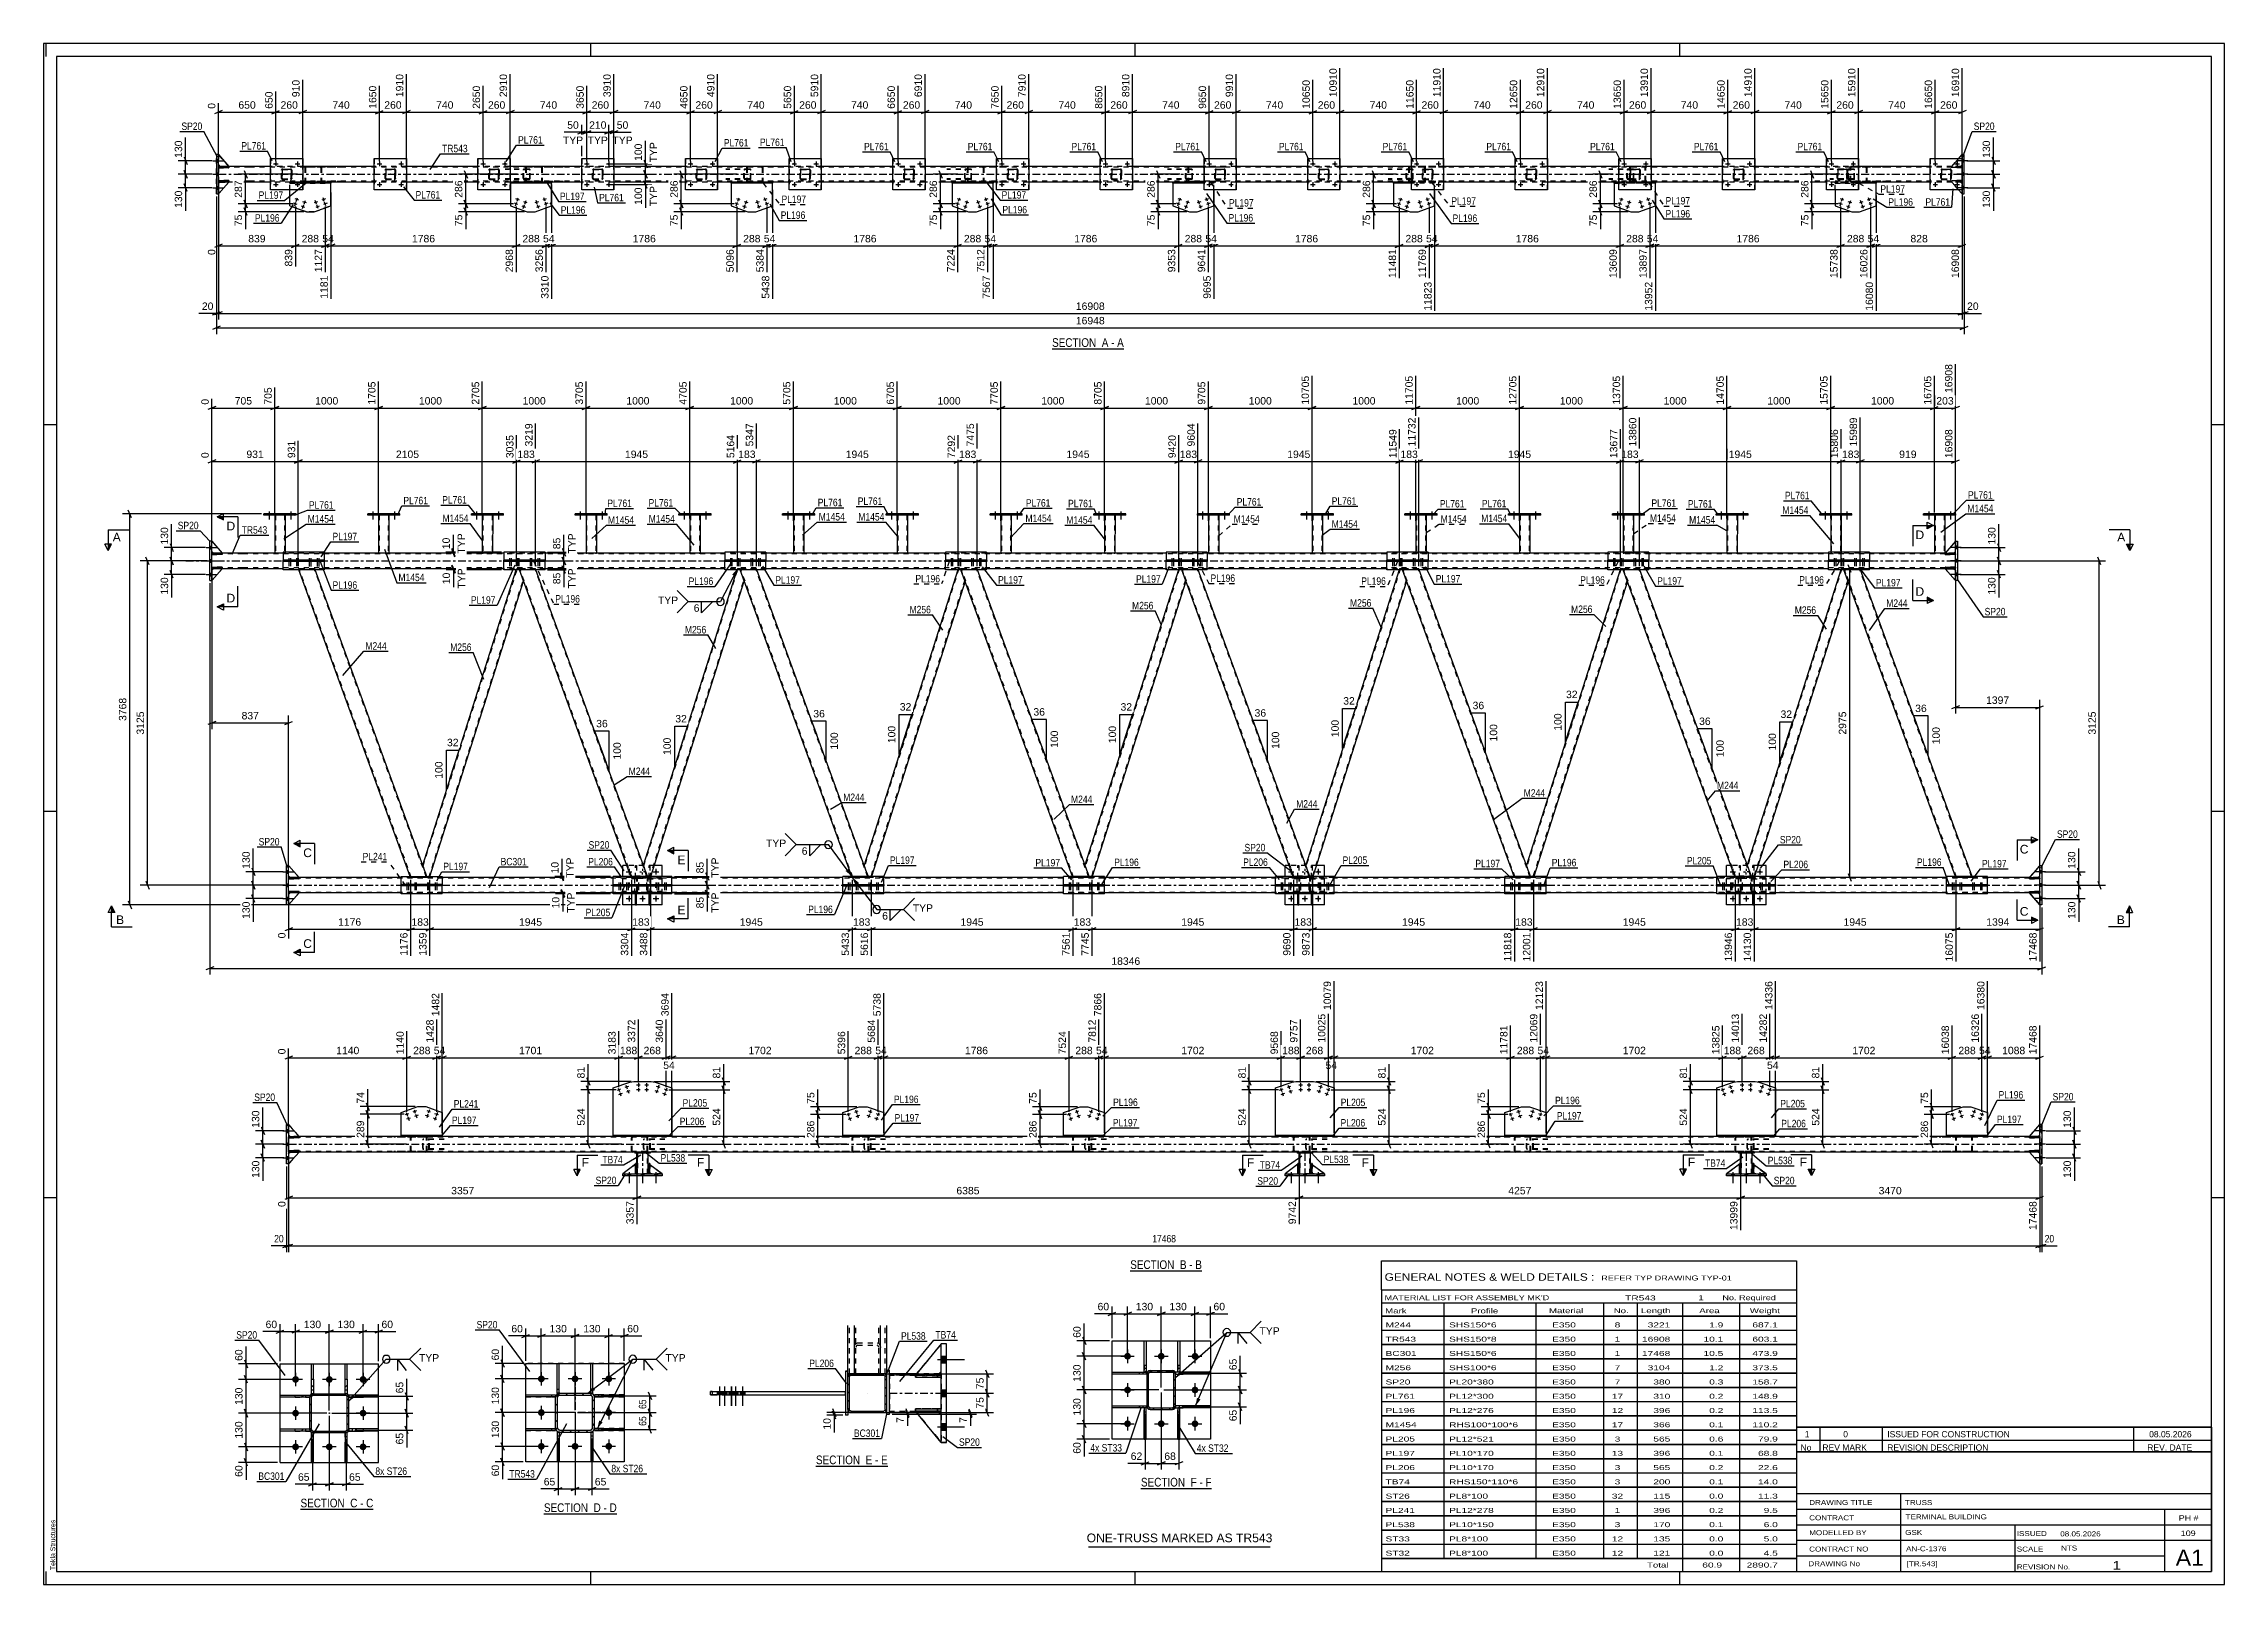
# Paper-space layout 'Layout1' of a CAD drawing. Header units: millimetres. Extents: x 0 to 841, y 0 to 594.
# The model-space entities are those that its viewports show. They can reach past a viewport. Long polylines and large blocks are cut down to what shows.
import ezdxf

# ---------------------------------------------------------------- set-up
doc = ezdxf.new("R2010")
doc.units = ezdxf.units.MM
doc.linetypes.add('DXK_LINE_DOT2', pattern=[3.9198, 1.9599, -1.9599])
doc.linetypes.add('DXK_LINE_DOT3', pattern=[5.9187, 2.979, -0.9799, 0.9799, -0.9799])
doc.layers.add('Viewport layer', color=7, linetype='Continuous', plot=False)
doc.styles.add('Arial', font='ARIAL.TTF', dxfattribs={"height": 0.2})
doc.styles.add('Arial Narrow', font='ARIALN.TTF', dxfattribs={"height": 0.2})

# ---------------------------------------------------------------- blocks, each defined once
blk = doc.blocks.new('Unknown-318465366-1115')
at = {"color": 5, "linetype": 'Continuous'}
for p, q in [((776.28, 199.44), (-64.72, 199.44)), ((-64.72, 199.44), (-64.72, -394.56)), ((-63.72, 194.44), (-63.72, 199.44)), ((771.28, 194.44), (-59.72, 194.44)), ((-59.72, 194.44), (-59.72, -389.56)), ((146.28, 194.44), (146.28, 199.44)), ((356.28, 194.44), (356.28, 199.44)), ((566.28, 194.44), (566.28, 199.44)), ((771.28, -389.56), (771.28, 194.44)), ((776.28, -394.56), (776.28, 199.44)), ((-59.72, 52.44), (-64.72, 52.44)), ((776.28, 52.44), (771.28, 52.44)), ((-59.72, -96.56), (-64.72, -96.56)), ((776.28, -96.56), (771.28, -96.56)), ((-59.72, -245.56), (-64.72, -245.56)), ((776.28, -245.56), (771.28, -245.56)), ((-64.72, -394.56), (776.28, -394.56)), ((-63.72, -394.56), (-63.72, -389.56)), ((-59.72, -389.56), (771.28, -389.56)), ((146.28, -394.56), (146.28, -389.56)), ((356.28, -394.56), (356.28, -389.56)), ((566.28, -394.56), (566.28, -389.56))]:
    blk.add_line(p, q, dxfattribs=at)
at = {"color": 174, "linetype": 'Continuous', "style": 'Arial'}
blk.add_text('Tekla Structures', height=1.9102, rotation=90, dxfattribs=at).set_placement((-60.22, -389.06))
blk = doc.blocks.new('Unknown-318465366-12 - 4341')
at = {"color": 6, "linetype": 'Continuous'}
blk.add_line((324.19, 81.77), (351.83, 81.77), dxfattribs=at)
at = {"color": 0, "linetype": 'Continuous'}
blk.add_wipeout([(342.3, 82.52), (342.3, 86.02), (324.19, 86.02), (324.19, 82.52)], dxfattribs=at)
blk.add_wipeout([(345.9, 82.52), (345.9, 86.02), (343.35, 86.02), (343.35, 82.52)], dxfattribs=at)
at = {"color": 7, "linetype": 'Continuous', "style": 'Arial Narrow'}
blk.add_text('SECTION ', height=3.34, dxfattribs=at).set_placement((324.19, 82.52))
at = {"color": 0, "linetype": 'Continuous'}
blk.add_wipeout([(348.23, 82.52), (348.23, 86.02), (346.95, 86.02), (346.95, 82.52)], dxfattribs=at)
blk.add_wipeout([(351.83, 82.52), (351.83, 86.02), (349.28, 86.02), (349.28, 82.52)], dxfattribs=at)
at = {"color": 7, "linetype": 'Continuous', "style": 'Arial Narrow'}
for s, p in [('A', (343.35, 82.52)), ('A', (349.28, 82.52)), ('-', (346.95, 82.52))]:
    blk.add_text(s, height=3.34, dxfattribs=at).set_placement(p)
blk = doc.blocks.new('Unknown-318465366-13 - 3578')
at = {"color": 6, "linetype": 'Continuous'}
blk.add_line((128.22, -367.42), (156.3, -367.42), dxfattribs=at)
at = {"color": 0, "linetype": 'Continuous'}
blk.add_wipeout([(146.33, -366.67), (146.33, -363.17), (128.22, -363.17), (128.22, -366.67)], dxfattribs=at)
blk.add_wipeout([(150.15, -366.67), (150.15, -363.17), (147.38, -363.17), (147.38, -366.67)], dxfattribs=at)
at = {"color": 7, "linetype": 'Continuous', "style": 'Arial Narrow'}
blk.add_text('SECTION ', height=3.34, dxfattribs=at).set_placement((128.22, -366.67))
at = {"color": 0, "linetype": 'Continuous'}
blk.add_wipeout([(152.48, -366.67), (152.48, -363.17), (151.2, -363.17), (151.2, -366.67)], dxfattribs=at)
blk.add_wipeout([(156.3, -366.67), (156.3, -363.17), (153.53, -363.17), (153.53, -366.67)], dxfattribs=at)
at = {"color": 7, "linetype": 'Continuous', "style": 'Arial Narrow'}
for s, p in [('D', (147.38, -366.67)), ('-', (151.2, -366.67)), ('D', (153.53, -366.67))]:
    blk.add_text(s, height=3.34, dxfattribs=at).set_placement(p)
blk = doc.blocks.new('Unknown-318465366-14 - 4032')
at = {"color": 6, "linetype": 'Continuous'}
blk.add_line((233.14, -348.98), (260.79, -348.98), dxfattribs=at)
at = {"color": 0, "linetype": 'Continuous'}
blk.add_wipeout([(251.25, -348.23), (251.25, -344.73), (233.14, -344.73), (233.14, -348.23)], dxfattribs=at)
blk.add_wipeout([(254.86, -348.23), (254.86, -344.73), (252.3, -344.73), (252.3, -348.23)], dxfattribs=at)
at = {"color": 7, "linetype": 'Continuous', "style": 'Arial Narrow'}
blk.add_text('SECTION ', height=3.34, dxfattribs=at).set_placement((233.14, -348.23))
at = {"color": 0, "linetype": 'Continuous'}
blk.add_wipeout([(257.18, -348.23), (257.18, -344.73), (255.91, -344.73), (255.91, -348.23)], dxfattribs=at)
blk.add_wipeout([(260.79, -348.23), (260.79, -344.73), (258.23, -344.73), (258.23, -348.23)], dxfattribs=at)
at = {"color": 7, "linetype": 'Continuous', "style": 'Arial Narrow'}
for s, p in [('E', (252.3, -348.23)), ('-', (255.91, -348.23)), ('E', (258.23, -348.23))]:
    blk.add_text(s, height=3.34, dxfattribs=at).set_placement(p)
blk = doc.blocks.new('Unknown-318465366-15 - 9673')
at = {"color": 6, "linetype": 'Continuous'}
blk.add_line((358.47, -357.58), (385.69, -357.58), dxfattribs=at)
at = {"color": 0, "linetype": 'Continuous'}
blk.add_wipeout([(376.58, -356.83), (376.58, -353.33), (358.47, -353.33), (358.47, -356.83)], dxfattribs=at)
blk.add_wipeout([(379.97, -356.83), (379.97, -353.33), (377.63, -353.33), (377.63, -356.83)], dxfattribs=at)
at = {"color": 7, "linetype": 'Continuous', "style": 'Arial Narrow'}
blk.add_text('SECTION ', height=3.34, dxfattribs=at).set_placement((358.47, -356.83))
at = {"color": 0, "linetype": 'Continuous'}
blk.add_wipeout([(382.3, -356.83), (382.3, -353.33), (381.02, -353.33), (381.02, -356.83)], dxfattribs=at)
blk.add_wipeout([(385.69, -356.83), (385.69, -353.33), (383.35, -353.33), (383.35, -356.83)], dxfattribs=at)
at = {"color": 7, "linetype": 'Continuous', "style": 'Arial Narrow'}
for s, p in [('F', (377.63, -356.83)), ('-', (381.02, -356.83)), ('F', (383.35, -356.83))]:
    blk.add_text(s, height=3.34, dxfattribs=at).set_placement(p)
blk = doc.blocks.new('Unknown-318465366-16 - 9095')
at = {"color": 6, "linetype": 'Continuous'}
blk.add_line((34.36, -365.62), (62.43, -365.62), dxfattribs=at)
at = {"color": 0, "linetype": 'Continuous'}
blk.add_wipeout([(52.47, -364.87), (52.47, -361.37), (34.36, -361.37), (34.36, -364.87)], dxfattribs=at)
blk.add_wipeout([(56.29, -364.87), (56.29, -361.37), (53.52, -361.37), (53.52, -364.87)], dxfattribs=at)
at = {"color": 7, "linetype": 'Continuous', "style": 'Arial Narrow'}
blk.add_text('SECTION ', height=3.34, dxfattribs=at).set_placement((34.36, -364.87))
at = {"color": 0, "linetype": 'Continuous'}
blk.add_wipeout([(58.61, -364.87), (58.61, -361.37), (57.34, -361.37), (57.34, -364.87)], dxfattribs=at)
blk.add_wipeout([(62.43, -364.87), (62.43, -361.37), (59.66, -361.37), (59.66, -364.87)], dxfattribs=at)
at = {"color": 7, "linetype": 'Continuous', "style": 'Arial Narrow'}
for s, p in [('C', (53.52, -364.87)), ('C', (59.66, -364.87)), ('-', (57.34, -364.87))]:
    blk.add_text(s, height=3.34, dxfattribs=at).set_placement(p)
blk = doc.blocks.new('Unknown-318465366-17 - 8017')
at = {"color": 6, "linetype": 'Continuous'}
blk.add_line((354.33, -273.72), (381.98, -273.72), dxfattribs=at)
at = {"color": 0, "linetype": 'Continuous'}
blk.add_wipeout([(372.44, -272.97), (372.44, -269.47), (354.33, -269.47), (354.33, -272.97)], dxfattribs=at)
blk.add_wipeout([(376.04, -272.97), (376.04, -269.47), (373.49, -269.47), (373.49, -272.97)], dxfattribs=at)
at = {"color": 7, "linetype": 'Continuous', "style": 'Arial Narrow'}
blk.add_text('SECTION ', height=3.34, dxfattribs=at).set_placement((354.33, -272.97))
at = {"color": 0, "linetype": 'Continuous'}
blk.add_wipeout([(378.37, -272.97), (378.37, -269.47), (377.09, -269.47), (377.09, -272.97)], dxfattribs=at)
blk.add_wipeout([(381.98, -272.97), (381.98, -269.47), (379.42, -269.47), (379.42, -272.97)], dxfattribs=at)
at = {"color": 7, "linetype": 'Continuous', "style": 'Arial Narrow'}
for s, p in [('B', (373.49, -272.97)), ('-', (377.09, -272.97)), ('B', (379.42, -272.97))]:
    blk.add_text(s, height=3.34, dxfattribs=at).set_placement(p)
blk = doc.blocks.new('Part-318465366-5857 - 5841')
at = {"color": 2, "linetype": 'Continuous'}
for p, q in [((660.26, 17.64), (660.26, 18.12)), ((672.66, 18.12), (660.26, 18.12)), ((672.66, 17.64), (660.26, 17.64)), ((672.66, 17.64), (672.66, 18.12))]:
    blk.add_line(p, q, dxfattribs=at)
blk = doc.blocks.new('Part-318465366-6179 - 5841')
at = {"color": 2, "linetype": 'Continuous'}
for p, q in [((60.26, 17.64), (60.26, 18.12)), ((72.66, 18.12), (60.26, 18.12)), ((72.66, 17.64), (60.26, 17.64)), ((72.66, 17.64), (72.66, 18.12))]:
    blk.add_line(p, q, dxfattribs=at)
blk = doc.blocks.new('Bolt-318465366-5908 - 5841')
at = {"linetype": 'Continuous'}
for points in [[(581.82, 17.64), (582.7, 17.64), (582.7, 18.12), (581.82, 18.12)], [(590.22, 17.64), (591.1, 17.64), (591.1, 18.12), (590.22, 18.12)]]:
    blk.add_hatch(color=1, dxfattribs=at).paths.add_polyline_path(points)
at = {"color": 1, "linetype": 'Continuous'}
for p, q in [((581.82, 18.12), (581.82, 17.64)), ((582.26, 19.12), (582.26, 16)), ((582.7, 18.12), (582.7, 17.64)), ((590.22, 18.12), (590.22, 17.64)), ((590.66, 19.12), (590.66, 16)), ((591.1, 18.12), (591.1, 17.64))]:
    blk.add_line(p, q, dxfattribs=at)
blk = doc.blocks.new('Bolt-318465366-5896 - 5841')
at = {"linetype": 'Continuous'}
for points in [[(161.56, -119.8, -1), (160.52, -119.8, -1)], [(171.96, -119.8, -1), (170.92, -119.8, -1)], [(161.56, -130.2, -1), (160.52, -130.2, -1)], [(166.76, -130.2, -1), (165.72, -130.2, -1)], [(171.96, -130.2, -1), (170.92, -130.2, -1)]]:
    blk.add_hatch(color=1, dxfattribs=at).paths.add_polyline_path(points)
at = {"color": 1, "linetype": 'Continuous'}
for p, q in [((160, -119.8), (162.08, -119.8)), ((160, -125), (160.69, -125)), ((161.04, -118.76), (161.04, -120.84)), ((161.04, -123.96), (161.04, -124.65)), ((161.04, -126.04), (161.04, -125.35)), ((162.08, -125), (161.39, -125)), ((165.2, -119.8), (165.89, -119.8)), ((166.24, -118.76), (166.24, -119.45)), ((166.24, -120.84), (166.24, -120.15)), ((167.28, -119.8), (166.59, -119.8)), ((170.4, -119.8), (172.48, -119.8)), ((170.4, -125), (171.09, -125)), ((171.44, -118.76), (171.44, -120.84)), ((171.44, -123.96), (171.44, -124.65)), ((171.44, -126.04), (171.44, -125.35)), ((172.48, -125), (171.79, -125)), ((160, -130.2), (162.08, -130.2)), ((161.04, -129.16), (161.04, -131.24)), ((165.2, -130.2), (167.28, -130.2)), ((166.24, -129.16), (166.24, -131.24)), ((170.4, -130.2), (172.48, -130.2)), ((171.44, -129.16), (171.44, -131.24))]:
    blk.add_line(p, q, dxfattribs=at)
blk = doc.blocks.new('Bolt-318465366-5960 - 5841')
at = {"linetype": 'Continuous'}
for points in [[(661.82, 17.64), (662.7, 17.64), (662.7, 18.12), (661.82, 18.12)], [(670.22, 17.64), (671.1, 17.64), (671.1, 18.12), (670.22, 18.12)]]:
    blk.add_hatch(color=1, dxfattribs=at).paths.add_polyline_path(points)
at = {"color": 1, "linetype": 'Continuous'}
for p, q in [((661.82, 18.12), (661.82, 17.64)), ((662.26, 19.12), (662.26, 16)), ((662.7, 18.12), (662.7, 17.64)), ((670.22, 18.12), (670.22, 17.64)), ((670.66, 19.12), (670.66, 16)), ((671.1, 18.12), (671.1, 17.64))]:
    blk.add_line(p, q, dxfattribs=at)
blk = doc.blocks.new('Part-318465366-5847 - 5841')
at = {"color": 2, "linetype": 'Continuous'}
for p, q in [((664.46, 17.64), (664.45, 3)), ((668.46, 17.64), (668.45, 3)), ((664.49, 3), (664.45, 3)), ((664.6, 3), (664.49, 3)), ((664.75, 3), (664.6, 3)), ((668.16, 3), (664.75, 3)), ((668.31, 3), (668.16, 3)), ((668.42, 3), (668.31, 3)), ((668.45, 3), (668.42, 3))]:
    blk.add_line(p, q, dxfattribs=at)
at = {"color": 7, "linetype": 'DXK_LINE_DOT2'}
for p, q in [((664.46, 17.64), (664.46, 17.64)), ((664.46, 17.64), (664.46, 17.64)), ((664.5, 17.64), (664.46, 17.64)), ((664.46, 17.64), (664.46, 17.64)), ((664.46, 17.64), (664.5, 17.64)), ((664.6, 17.64), (664.5, 17.64)), ((664.5, 17.64), (664.6, 17.64)), ((664.76, 17.64), (664.6, 17.64)), ((664.6, 17.64), (664.76, 17.64)), ((664.7, 17.64), (664.69, 3)), ((664.7, 17.64), (664.7, 17.64)), ((664.7, 17.64), (664.72, 17.64)), ((664.72, 17.64), (664.7, 17.64)), ((664.72, 17.64), (664.77, 17.64)), ((664.77, 17.64), (664.72, 17.64)), ((668.16, 17.64), (664.76, 17.64)), ((668.16, 17.64), (664.76, 17.64)), ((664.77, 17.64), (664.85, 17.64)), ((668.07, 17.64), (664.77, 17.64)), ((668.15, 17.64), (664.85, 17.64)), ((668.15, 17.64), (668.07, 17.64)), ((668.2, 17.64), (668.15, 17.64)), ((668.15, 17.64), (668.2, 17.64)), ((668.16, 17.64), (668.32, 17.64)), ((668.32, 17.64), (668.16, 17.64)), ((668.22, 17.64), (668.2, 17.64)), ((668.2, 17.64), (668.22, 17.64)), ((668.22, 17.64), (668.21, 3)), ((668.22, 17.64), (668.22, 17.64)), ((668.32, 17.64), (668.42, 17.64)), ((668.42, 17.64), (668.32, 17.64)), ((668.42, 17.64), (668.46, 17.64)), ((668.46, 17.64), (668.42, 17.64)), ((668.46, 17.64), (668.46, 17.64)), ((668.46, 17.64), (668.46, 17.64)), ((668.46, 17.64), (668.46, 17.64)), ((664.45, 3), (664.49, 3)), ((664.49, 3), (664.6, 3)), ((664.6, 3), (664.75, 3)), ((664.69, 3), (664.71, 3)), ((664.69, 3), (664.71, 3)), ((668.07, 3), (664.71, 3)), ((664.71, 3), (664.75, 3)), ((668.21, 3), (664.75, 3)), ((664.75, 3), (664.77, 3)), ((664.77, 3), (664.84, 3)), ((668.2, 3), (664.84, 3)), ((668.14, 3), (668.07, 3)), ((668.2, 3), (668.14, 3)), ((668.21, 3), (668.2, 3)), ((668.2, 3), (668.21, 3)), ((668.21, 3), (668.31, 3)), ((668.31, 3), (668.42, 3)), ((668.42, 3), (668.45, 3))]:
    blk.add_line(p, q, dxfattribs=at)
blk = doc.blocks.new('Part-318465366-6194 - 5841')
at = {"color": 2, "linetype": 'Continuous'}
for p, q in [((104.46, 17.64), (104.45, 3)), ((108.46, 17.64), (108.45, 3)), ((104.49, 3), (104.45, 3)), ((104.59, 3), (104.49, 3)), ((104.75, 3), (104.59, 3)), ((108.16, 3), (104.75, 3)), ((108.31, 3), (108.16, 3)), ((108.42, 3), (108.31, 3)), ((108.45, 3), (108.42, 3))]:
    blk.add_line(p, q, dxfattribs=at)
at = {"color": 7, "linetype": 'DXK_LINE_DOT2'}
for p, q in [((104.46, 17.64), (104.46, 17.64)), ((104.46, 17.64), (104.46, 17.64)), ((104.46, 17.64), (104.46, 17.64)), ((104.5, 17.64), (104.46, 17.64)), ((104.46, 17.64), (104.5, 17.64)), ((104.6, 17.64), (104.5, 17.64)), ((104.5, 17.64), (104.6, 17.64)), ((104.76, 17.64), (104.6, 17.64)), ((104.6, 17.64), (104.76, 17.64)), ((104.7, 17.64), (104.69, 3)), ((104.7, 17.64), (104.7, 17.64)), ((104.72, 17.64), (104.7, 17.64)), ((104.7, 17.64), (104.72, 17.64)), ((104.77, 17.64), (104.72, 17.64)), ((104.72, 17.64), (104.77, 17.64)), ((108.16, 17.64), (104.76, 17.64)), ((108.16, 17.64), (104.76, 17.64)), ((108.07, 17.64), (104.77, 17.64)), ((104.77, 17.64), (104.85, 17.64)), ((108.15, 17.64), (104.85, 17.64)), ((108.15, 17.64), (108.07, 17.64)), ((108.2, 17.64), (108.15, 17.64)), ((108.15, 17.64), (108.2, 17.64)), ((108.16, 17.64), (108.32, 17.64)), ((108.32, 17.64), (108.16, 17.64)), ((108.22, 17.64), (108.2, 17.64)), ((108.2, 17.64), (108.22, 17.64)), ((108.22, 17.64), (108.21, 3)), ((108.22, 17.64), (108.22, 17.64)), ((108.32, 17.64), (108.42, 17.64)), ((108.42, 17.64), (108.32, 17.64)), ((108.42, 17.64), (108.46, 17.64)), ((108.46, 17.64), (108.42, 17.64)), ((108.46, 17.64), (108.46, 17.64)), ((108.46, 17.64), (108.46, 17.64)), ((108.46, 17.64), (108.46, 17.64)), ((104.45, 3), (104.49, 3)), ((104.49, 3), (104.59, 3)), ((104.59, 3), (104.75, 3)), ((104.69, 3), (104.71, 3)), ((104.69, 3), (104.71, 3)), ((108.07, 3), (104.71, 3)), ((104.71, 3), (104.75, 3)), ((108.16, 3), (104.75, 3)), ((104.75, 3), (104.76, 3)), ((104.76, 3), (104.84, 3)), ((108.14, 3), (104.84, 3)), ((108.14, 3), (108.07, 3)), ((108.2, 3), (108.14, 3)), ((108.14, 3), (108.2, 3)), ((108.16, 3), (108.31, 3)), ((108.21, 3), (108.2, 3)), ((108.2, 3), (108.21, 3)), ((108.31, 3), (108.42, 3)), ((108.42, 3), (108.45, 3))]:
    blk.add_line(p, q, dxfattribs=at)
blk = doc.blocks.new('Part-318465366-5852 - 5841')
at = {"color": 2, "linetype": 'Continuous'}
for p, q in [((184.46, 17.64), (184.45, 3)), ((188.46, 17.64), (188.45, 3)), ((184.49, 3), (184.45, 3)), ((184.59, 3), (184.49, 3)), ((184.75, 3), (184.59, 3)), ((188.16, 3), (184.75, 3)), ((188.31, 3), (188.16, 3)), ((188.42, 3), (188.31, 3)), ((188.45, 3), (188.42, 3))]:
    blk.add_line(p, q, dxfattribs=at)
at = {"color": 7, "linetype": 'DXK_LINE_DOT2'}
for p, q in [((184.46, 17.64), (184.46, 17.64)), ((184.46, 17.64), (184.46, 17.64)), ((184.46, 17.64), (184.46, 17.64)), ((184.49, 17.64), (184.46, 17.64)), ((184.46, 17.64), (184.49, 17.64)), ((184.6, 17.64), (184.49, 17.64)), ((184.49, 17.64), (184.6, 17.64)), ((184.75, 17.64), (184.6, 17.64)), ((184.6, 17.64), (184.75, 17.64)), ((184.7, 17.64), (184.69, 3)), ((184.7, 17.64), (184.7, 17.64)), ((184.72, 17.64), (184.7, 17.64)), ((184.7, 17.64), (184.72, 17.64)), ((184.77, 17.64), (184.72, 17.64)), ((184.72, 17.64), (184.77, 17.64)), ((188.16, 17.64), (184.75, 17.64)), ((188.16, 17.64), (184.75, 17.64)), ((188.07, 17.64), (184.77, 17.64)), ((184.77, 17.64), (184.85, 17.64)), ((188.15, 17.64), (184.85, 17.64)), ((188.15, 17.64), (188.07, 17.64)), ((188.2, 17.64), (188.15, 17.64)), ((188.15, 17.64), (188.2, 17.64)), ((188.16, 17.64), (188.32, 17.64)), ((188.32, 17.64), (188.16, 17.64)), ((188.22, 17.64), (188.2, 17.64)), ((188.2, 17.64), (188.22, 17.64)), ((188.22, 17.64), (188.21, 3)), ((188.22, 17.64), (188.22, 17.64)), ((188.32, 17.64), (188.42, 17.64)), ((188.42, 17.64), (188.32, 17.64)), ((188.42, 17.64), (188.46, 17.64)), ((188.46, 17.64), (188.42, 17.64)), ((188.46, 17.64), (188.46, 17.64)), ((188.46, 17.64), (188.46, 17.64)), ((188.46, 17.64), (188.46, 17.64)), ((184.45, 3), (184.49, 3)), ((184.49, 3), (184.59, 3)), ((184.59, 3), (184.75, 3)), ((184.69, 3), (184.71, 3)), ((184.69, 3), (184.71, 3)), ((188.07, 3), (184.71, 3)), ((184.71, 3), (184.75, 3)), ((188.16, 3), (184.75, 3)), ((184.75, 3), (184.76, 3)), ((184.76, 3), (184.84, 3)), ((188.14, 3), (184.84, 3)), ((188.14, 3), (188.07, 3)), ((188.2, 3), (188.14, 3)), ((188.14, 3), (188.2, 3)), ((188.16, 3), (188.31, 3)), ((188.21, 3), (188.2, 3)), ((188.2, 3), (188.21, 3)), ((188.31, 3), (188.42, 3)), ((188.42, 3), (188.45, 3))]:
    blk.add_line(p, q, dxfattribs=at)
blk = doc.blocks.new('Bolt-318465366-5910 - 5841')
at = {"linetype": 'Continuous'}
for points in [[(621.82, 17.64), (622.7, 17.64), (622.7, 18.12), (621.82, 18.12)], [(630.22, 17.64), (631.1, 17.64), (631.1, 18.12), (630.22, 18.12)]]:
    blk.add_hatch(color=1, dxfattribs=at).paths.add_polyline_path(points)
at = {"color": 1, "linetype": 'Continuous'}
for p, q in [((621.82, 18.12), (621.82, 17.64)), ((622.26, 19.12), (622.26, 16)), ((622.7, 18.12), (622.7, 17.64)), ((630.22, 18.12), (630.22, 17.64)), ((630.66, 19.12), (630.66, 16)), ((631.1, 18.12), (631.1, 17.64))]:
    blk.add_line(p, q, dxfattribs=at)
blk = doc.blocks.new('Bolt-318465366-5933 - 5841')
at = {"linetype": 'Continuous'}
for points in [[(621.82, 17.64), (622.7, 17.64), (622.7, 18.12), (621.82, 18.12)], [(630.22, 17.64), (631.1, 17.64), (631.1, 18.12), (630.22, 18.12)]]:
    blk.add_hatch(color=1, dxfattribs=at).paths.add_polyline_path(points)
at = {"color": 1, "linetype": 'Continuous'}
for p, q in [((621.82, 18.12), (621.82, 17.64)), ((622.26, 19.12), (622.26, 16)), ((622.7, 18.12), (622.7, 17.64)), ((630.22, 18.12), (630.22, 17.64)), ((630.66, 19.12), (630.66, 16)), ((631.1, 18.12), (631.1, 17.64))]:
    blk.add_line(p, q, dxfattribs=at)
blk = doc.blocks.new('Part-318465366-5862 - 5841')
at = {"color": 2, "linetype": 'Continuous'}
for p, q in [((620.26, 17.64), (620.26, 18.12)), ((632.66, 18.12), (620.26, 18.12)), ((632.66, 17.64), (620.26, 17.64)), ((632.66, 17.64), (632.66, 18.12))]:
    blk.add_line(p, q, dxfattribs=at)
blk = doc.blocks.new('Part-318465366-5867 - 5841')
at = {"color": 2, "linetype": 'Continuous'}
for p, q in [((624.46, 17.64), (624.45, 3.4)), ((628.46, 17.64), (628.45, 3.4))]:
    blk.add_line(p, q, dxfattribs=at)
at = {"color": 7, "linetype": 'DXK_LINE_DOT2'}
for p, q in [((624.46, 17.64), (624.46, 17.64)), ((624.46, 17.64), (624.46, 17.64)), ((624.49, 17.64), (624.46, 17.64)), ((624.46, 17.64), (624.46, 17.64)), ((624.46, 17.64), (624.49, 17.64)), ((624.6, 17.64), (624.49, 17.64)), ((624.49, 17.64), (624.6, 17.64)), ((624.75, 17.64), (624.6, 17.64)), ((624.6, 17.64), (624.75, 17.64)), ((624.7, 17.64), (624.69, 3)), ((624.7, 17.64), (624.7, 17.64)), ((624.7, 17.64), (624.72, 17.64)), ((624.72, 17.64), (624.7, 17.64)), ((624.72, 17.64), (624.77, 17.64)), ((624.77, 17.64), (624.72, 17.64)), ((628.16, 17.64), (624.75, 17.64)), ((628.16, 17.64), (624.75, 17.64)), ((628.07, 17.64), (624.77, 17.64)), ((624.77, 17.64), (624.85, 17.64)), ((628.15, 17.64), (624.85, 17.64)), ((628.15, 17.64), (628.07, 17.64)), ((628.2, 17.64), (628.15, 17.64)), ((628.15, 17.64), (628.2, 17.64)), ((628.16, 17.64), (628.32, 17.64)), ((628.32, 17.64), (628.16, 17.64)), ((628.22, 17.64), (628.2, 17.64)), ((628.2, 17.64), (628.22, 17.64)), ((628.22, 17.64), (628.21, 3)), ((628.22, 17.64), (628.22, 17.64)), ((628.32, 17.64), (628.42, 17.64)), ((628.42, 17.64), (628.32, 17.64)), ((628.42, 17.64), (628.46, 17.64)), ((628.46, 17.64), (628.42, 17.64)), ((628.46, 17.64), (628.46, 17.64)), ((628.46, 17.64), (628.46, 17.64)), ((628.46, 17.64), (628.46, 17.64)), ((624.45, 3.4), (624.45, 3)), ((624.49, 3), (624.45, 3)), ((624.45, 3), (624.49, 3)), ((624.59, 3), (624.49, 3)), ((624.49, 3), (624.59, 3)), ((624.75, 3), (624.59, 3)), ((624.59, 3), (624.75, 3)), ((624.71, 3), (624.69, 3)), ((624.69, 3), (624.71, 3)), ((624.76, 3), (624.71, 3)), ((624.71, 3), (624.76, 3)), ((628.16, 3), (624.75, 3)), ((628.16, 3), (624.75, 3)), ((628.06, 3), (624.76, 3)), ((624.76, 3), (624.84, 3)), ((628.14, 3), (624.84, 3)), ((628.14, 3), (628.06, 3)), ((628.19, 3), (628.14, 3)), ((628.14, 3), (628.19, 3)), ((628.16, 3), (628.31, 3)), ((628.31, 3), (628.16, 3)), ((628.21, 3), (628.19, 3)), ((628.19, 3), (628.21, 3)), ((628.31, 3), (628.42, 3)), ((628.42, 3), (628.31, 3)), ((628.42, 3), (628.45, 3)), ((628.45, 3), (628.42, 3)), ((628.45, 3.4), (628.45, 3))]:
    blk.add_line(p, q, dxfattribs=at)
blk = doc.blocks.new('Part-318465366-6274 - 5841')
at = {"color": 2, "linetype": 'Continuous'}
for p, q in [((410.33, -124.76), (432.94, -124.76)), ((410.33, -124.76), (410.33, -125.24)), ((410.33, -125.24), (432.94, -125.24)), ((416.74, -125.24), (416.74, -124.76)), ((418.23, -125.24), (418.23, -124.76)), ((425.03, -125.24), (425.03, -124.76)), ((426.53, -124.76), (426.53, -125.24)), ((432.94, -124.76), (432.94, -125.24))]:
    blk.add_line(p, q, dxfattribs=at)
blk = doc.blocks.new('Part-318465366-6206 - 5841')
at = {"color": 2, "linetype": 'Continuous'}
for p, q in [((73.2, -124.76), (73.2, -121.6)), ((73.2, -121.6), (89.04, -121.6)), ((73.2, -128.4), (73.2, -125.24)), ((89.04, -121.6), (89.04, -124.76)), ((89.04, -128.4), (89.04, -125.24)), ((89.04, -128.4), (73.2, -128.4))]:
    blk.add_line(p, q, dxfattribs=at)
at = {"color": 7, "linetype": 'DXK_LINE_DOT2'}
for p, q in [((73.2, -125.24), (73.2, -124.76)), ((89.04, -125.24), (89.04, -124.76))]:
    blk.add_line(p, q, dxfattribs=at)
blk = doc.blocks.new('Part-318465366-5872 - 5841')
at = {"color": 2, "linetype": 'Continuous'}
for p, q in [((580.26, 17.64), (580.26, 18.12)), ((592.66, 18.12), (580.26, 18.12)), ((592.66, 17.64), (580.26, 17.64)), ((592.66, 17.64), (592.66, 18.12))]:
    blk.add_line(p, q, dxfattribs=at)
blk = doc.blocks.new('Bolt-318465366-5934 - 5841')
at = {"linetype": 'Continuous'}
for points in [[(661.82, 17.64), (662.7, 17.64), (662.7, 18.12), (661.82, 18.12)], [(670.22, 17.64), (671.1, 17.64), (671.1, 18.12), (670.22, 18.12)]]:
    blk.add_hatch(color=1, dxfattribs=at).paths.add_polyline_path(points)
at = {"color": 1, "linetype": 'Continuous'}
for p, q in [((661.82, 18.12), (661.82, 17.64)), ((662.26, 19.12), (662.26, 16)), ((662.7, 18.12), (662.7, 17.64)), ((670.22, 18.12), (670.22, 17.64)), ((670.66, 19.12), (670.66, 16)), ((671.1, 18.12), (671.1, 17.64))]:
    blk.add_line(p, q, dxfattribs=at)
blk = doc.blocks.new('Part-318465366-5877 - 5841')
at = {"color": 2, "linetype": 'Continuous'}
for p, q in [((584.46, 17.64), (584.45, 3)), ((588.46, 17.64), (588.45, 3)), ((584.49, 3), (584.45, 3)), ((584.59, 3), (584.49, 3)), ((584.75, 3), (584.59, 3)), ((588.16, 3), (584.75, 3)), ((588.31, 3), (588.16, 3)), ((588.42, 3), (588.31, 3)), ((588.45, 3), (588.42, 3))]:
    blk.add_line(p, q, dxfattribs=at)
at = {"color": 7, "linetype": 'DXK_LINE_DOT2'}
for p, q in [((584.46, 17.64), (584.46, 17.64)), ((584.46, 17.64), (584.46, 17.64)), ((584.49, 17.64), (584.46, 17.64)), ((584.46, 17.64), (584.46, 17.64)), ((584.46, 17.64), (584.49, 17.64)), ((584.6, 17.64), (584.49, 17.64)), ((584.49, 17.64), (584.6, 17.64)), ((584.75, 17.64), (584.6, 17.64)), ((584.6, 17.64), (584.75, 17.64)), ((584.7, 17.64), (584.69, 3)), ((584.7, 17.64), (584.7, 17.64)), ((584.72, 17.64), (584.7, 17.64)), ((584.7, 17.64), (584.72, 17.64)), ((584.77, 17.64), (584.72, 17.64)), ((584.72, 17.64), (584.77, 17.64)), ((588.16, 17.64), (584.75, 17.64)), ((588.16, 17.64), (584.75, 17.64)), ((588.07, 17.64), (584.77, 17.64)), ((584.77, 17.64), (584.85, 17.64)), ((588.15, 17.64), (584.85, 17.64)), ((588.15, 17.64), (588.07, 17.64)), ((588.2, 17.64), (588.15, 17.64)), ((588.15, 17.64), (588.2, 17.64)), ((588.16, 17.64), (588.32, 17.64)), ((588.32, 17.64), (588.16, 17.64)), ((588.22, 17.64), (588.2, 17.64)), ((588.2, 17.64), (588.22, 17.64)), ((588.22, 17.64), (588.21, 3)), ((588.22, 17.64), (588.22, 17.64)), ((588.32, 17.64), (588.42, 17.64)), ((588.42, 17.64), (588.32, 17.64)), ((588.42, 17.64), (588.46, 17.64)), ((588.46, 17.64), (588.42, 17.64)), ((588.46, 17.64), (588.46, 17.64)), ((588.46, 17.64), (588.46, 17.64)), ((588.46, 17.64), (588.46, 17.64)), ((584.45, 3), (584.49, 3)), ((584.49, 3), (584.59, 3)), ((584.59, 3), (584.75, 3)), ((584.69, 3), (584.71, 3)), ((584.69, 3), (584.71, 3)), ((588.06, 3), (584.71, 3)), ((584.71, 3), (584.75, 3)), ((588.21, 3), (584.75, 3)), ((584.75, 3), (584.76, 3)), ((584.76, 3), (584.84, 3)), ((588.14, 3), (584.84, 3)), ((588.14, 3), (588.06, 3)), ((588.19, 3), (588.14, 3)), ((588.14, 3), (588.19, 3)), ((588.21, 3), (588.19, 3)), ((588.19, 3), (588.21, 3)), ((588.21, 3), (588.31, 3)), ((588.31, 3), (588.42, 3)), ((588.42, 3), (588.45, 3))]:
    blk.add_line(p, q, dxfattribs=at)
blk = doc.blocks.new('Bolt-318465366-5949 - 5841')
at = {"linetype": 'Continuous'}
for points in [[(21.82, 17.64), (22.7, 17.64), (22.7, 18.12), (21.82, 18.12)], [(30.22, 17.64), (31.1, 17.64), (31.1, 18.12), (30.22, 18.12)]]:
    blk.add_hatch(color=1, dxfattribs=at).paths.add_polyline_path(points)
at = {"color": 1, "linetype": 'Continuous'}
for p, q in [((21.82, 18.12), (21.82, 17.64)), ((22.26, 19.12), (22.26, 16)), ((22.7, 18.12), (22.7, 17.64)), ((30.22, 18.12), (30.22, 17.64)), ((30.66, 19.12), (30.66, 16)), ((31.1, 18.12), (31.1, 17.64))]:
    blk.add_line(p, q, dxfattribs=at)
blk = doc.blocks.new('Part-318465366-5882 - 5841')
at = {"color": 2, "linetype": 'Continuous'}
for p, q in [((540.26, 17.64), (540.26, 18.12)), ((552.66, 18.12), (540.26, 18.12)), ((552.66, 17.64), (540.26, 17.64)), ((552.66, 17.64), (552.66, 18.12))]:
    blk.add_line(p, q, dxfattribs=at)
blk = doc.blocks.new('Bolt-318465366-5948 - 5841')
at = {"linetype": 'Continuous'}
for points in [[(61.82, 17.64), (62.7, 17.64), (62.7, 18.12), (61.82, 18.12)], [(70.22, 17.64), (71.1, 17.64), (71.1, 18.12), (70.22, 18.12)]]:
    blk.add_hatch(color=1, dxfattribs=at).paths.add_polyline_path(points)
at = {"color": 1, "linetype": 'Continuous'}
for p, q in [((61.82, 18.12), (61.82, 17.64)), ((62.26, 19.12), (62.26, 16)), ((62.7, 18.12), (62.7, 17.64)), ((70.22, 18.12), (70.22, 17.64)), ((70.66, 19.12), (70.66, 16)), ((71.1, 18.12), (71.1, 17.64))]:
    blk.add_line(p, q, dxfattribs=at)
blk = doc.blocks.new('Bolt-318465366-5936 - 5841')
at = {"linetype": 'Continuous'}
for points in [[(181.82, 17.64), (182.7, 17.64), (182.7, 18.12), (181.82, 18.12)], [(190.22, 17.64), (191.1, 17.64), (191.1, 18.12), (190.22, 18.12)]]:
    blk.add_hatch(color=1, dxfattribs=at).paths.add_polyline_path(points)
at = {"color": 1, "linetype": 'Continuous'}
for p, q in [((181.82, 18.12), (181.82, 17.64)), ((182.26, 19.12), (182.26, 16)), ((182.7, 18.12), (182.7, 17.64)), ((190.22, 18.12), (190.22, 17.64)), ((190.66, 19.12), (190.66, 16)), ((191.1, 18.12), (191.1, 17.64))]:
    blk.add_line(p, q, dxfattribs=at)
blk = doc.blocks.new('Part-318465366-6149 - 5841')
at = {"color": 2, "linetype": 'Continuous'}
for p, q in [((460.26, 17.64), (460.26, 18.12)), ((472.66, 18.12), (460.26, 18.12)), ((472.66, 17.64), (460.26, 17.64)), ((472.66, 17.64), (472.66, 18.12))]:
    blk.add_line(p, q, dxfattribs=at)
blk = doc.blocks.new('Part-318465366-6000 - 5841')
at = {"color": 7, "linetype": 'DXK_LINE_DOT2'}
for p, q in [((210.15, -3), (203.77, -3)), ((203.91, -3.4), (203.77, -3)), ((247.34, -122), (204.02, -3)), ((253.21, -122), (209.9, -3)), ((210.3, -3.4), (210.15, -3)), ((247.08, -122), (246.93, -121.6)), ((253.47, -122), (247.08, -122)), ((253.47, -122), (253.32, -121.6))]:
    blk.add_line(p, q, dxfattribs=at)
at = {"color": 2, "linetype": 'Continuous'}
for p, q in [((246.93, -121.6), (203.91, -3.4)), ((253.32, -121.6), (210.3, -3.4))]:
    blk.add_line(p, q, dxfattribs=at)
blk = doc.blocks.new('Part-318465366-5887 - 5841')
at = {"color": 2, "linetype": 'Continuous'}
for p, q in [((544.46, 17.64), (544.45, 3.4)), ((548.46, 17.64), (548.45, 3.4))]:
    blk.add_line(p, q, dxfattribs=at)
at = {"color": 7, "linetype": 'DXK_LINE_DOT2'}
for p, q in [((544.46, 17.64), (544.46, 17.64)), ((544.46, 17.64), (544.46, 17.64)), ((544.49, 17.64), (544.46, 17.64)), ((544.46, 17.64), (544.46, 17.64)), ((544.46, 17.64), (544.49, 17.64)), ((544.6, 17.64), (544.49, 17.64)), ((544.49, 17.64), (544.6, 17.64)), ((544.75, 17.64), (544.6, 17.64)), ((544.6, 17.64), (544.75, 17.64)), ((544.7, 17.64), (544.69, 3)), ((544.7, 17.64), (544.7, 17.64)), ((544.72, 17.64), (544.7, 17.64)), ((544.7, 17.64), (544.72, 17.64)), ((544.77, 17.64), (544.72, 17.64)), ((544.72, 17.64), (544.77, 17.64)), ((548.16, 17.64), (544.75, 17.64)), ((548.16, 17.64), (544.75, 17.64)), ((548.07, 17.64), (544.77, 17.64)), ((544.77, 17.64), (544.85, 17.64)), ((548.15, 17.64), (544.85, 17.64)), ((548.15, 17.64), (548.07, 17.64)), ((548.2, 17.64), (548.15, 17.64)), ((548.15, 17.64), (548.2, 17.64)), ((548.16, 17.64), (548.32, 17.64)), ((548.32, 17.64), (548.16, 17.64)), ((548.22, 17.64), (548.2, 17.64)), ((548.2, 17.64), (548.22, 17.64)), ((548.22, 17.64), (548.21, 3)), ((548.22, 17.64), (548.22, 17.64)), ((548.32, 17.64), (548.42, 17.64)), ((548.42, 17.64), (548.32, 17.64)), ((548.42, 17.64), (548.46, 17.64)), ((548.46, 17.64), (548.42, 17.64)), ((548.46, 17.64), (548.46, 17.64)), ((548.46, 17.64), (548.46, 17.64)), ((548.46, 17.64), (548.46, 17.64)), ((544.45, 3.4), (544.45, 3)), ((544.49, 3), (544.45, 3)), ((544.45, 3), (544.49, 3)), ((544.59, 3), (544.49, 3)), ((544.49, 3), (544.59, 3)), ((544.75, 3), (544.59, 3)), ((544.59, 3), (544.75, 3)), ((544.71, 3), (544.69, 3)), ((544.69, 3), (544.71, 3)), ((544.76, 3), (544.71, 3)), ((544.71, 3), (544.76, 3)), ((548.16, 3), (544.75, 3)), ((548.16, 3), (544.75, 3)), ((548.06, 3), (544.76, 3)), ((544.76, 3), (544.84, 3)), ((548.14, 3), (544.84, 3)), ((548.14, 3), (548.06, 3)), ((548.19, 3), (548.14, 3)), ((548.14, 3), (548.19, 3)), ((548.16, 3), (548.31, 3)), ((548.31, 3), (548.16, 3)), ((548.21, 3), (548.19, 3)), ((548.19, 3), (548.21, 3)), ((548.31, 3), (548.42, 3)), ((548.42, 3), (548.31, 3)), ((548.42, 3), (548.45, 3)), ((548.45, 3), (548.42, 3)), ((548.45, 3.4), (548.45, 3))]:
    blk.add_line(p, q, dxfattribs=at)
blk = doc.blocks.new('Bolt-318465366-5956 - 5841')
at = {"linetype": 'Continuous'}
for points in [[(221.82, 17.64), (222.7, 17.64), (222.7, 18.12), (221.82, 18.12)], [(230.22, 17.64), (231.1, 17.64), (231.1, 18.12), (230.22, 18.12)]]:
    blk.add_hatch(color=1, dxfattribs=at).paths.add_polyline_path(points)
at = {"color": 1, "linetype": 'Continuous'}
for p, q in [((221.82, 18.12), (221.82, 17.64)), ((222.26, 19.12), (222.26, 16)), ((222.7, 18.12), (222.7, 17.64)), ((230.22, 18.12), (230.22, 17.64)), ((230.66, 19.12), (230.66, 16)), ((231.1, 18.12), (231.1, 17.64))]:
    blk.add_line(p, q, dxfattribs=at)
blk = doc.blocks.new('Part-318465366-5892 - 5841')
at = {"color": 2, "linetype": 'Continuous'}
for p, q in [((500.26, 17.64), (500.26, 18.12)), ((512.66, 18.12), (500.26, 18.12)), ((512.66, 17.64), (500.26, 17.64)), ((512.66, 17.64), (512.66, 18.12))]:
    blk.add_line(p, q, dxfattribs=at)
blk = doc.blocks.new('Bolt-318465366-5957 - 5841')
at = {"linetype": 'Continuous'}
for points in [[(261.82, 17.64), (262.7, 17.64), (262.7, 18.12), (261.82, 18.12)], [(270.22, 17.64), (271.1, 17.64), (271.1, 18.12), (270.22, 18.12)]]:
    blk.add_hatch(color=1, dxfattribs=at).paths.add_polyline_path(points)
at = {"color": 1, "linetype": 'Continuous'}
for p, q in [((261.82, 18.12), (261.82, 17.64)), ((262.26, 19.12), (262.26, 16)), ((262.7, 18.12), (262.7, 17.64)), ((270.22, 18.12), (270.22, 17.64)), ((270.66, 19.12), (270.66, 16)), ((271.1, 18.12), (271.1, 17.64))]:
    blk.add_line(p, q, dxfattribs=at)
blk = doc.blocks.new('Bolt-318465366-5893 - 5841')
at = {"linetype": 'Continuous'}
for points in [[(253.87, -124.76), (253.15, -124.76), (253.15, -125.24), (253.87, -125.24)], [(254.47, -124.76), (253.75, -124.76), (253.75, -125.24), (254.47, -125.24)], [(256.89, -124.76), (256.17, -124.76), (256.17, -125.24), (256.89, -125.24)], [(257.49, -124.76), (256.77, -124.76), (256.77, -125.24), (257.49, -125.24)]]:
    blk.add_hatch(color=1, dxfattribs=at).paths.add_polyline_path(points)
at = {"color": 1, "linetype": 'Continuous'}
for p, q in [((253.15, -124.76), (253.15, -125.24)), ((253.51, -123.96), (253.51, -126.96)), ((253.75, -124.76), (253.75, -125.24)), ((253.87, -124.76), (253.87, -125.24)), ((254.11, -123.96), (254.11, -126.96)), ((254.47, -124.76), (254.47, -125.24)), ((256.17, -124.76), (256.17, -125.24)), ((256.53, -123.96), (256.53, -126.96)), ((256.77, -124.76), (256.77, -125.24)), ((256.89, -124.76), (256.89, -125.24)), ((257.13, -123.96), (257.13, -126.96)), ((257.49, -124.76), (257.49, -125.24))]:
    blk.add_line(p, q, dxfattribs=at)
blk = doc.blocks.new('Bolt-318465366-5958 - 5841')
at = {"linetype": 'Continuous'}
for points in [[(261.82, 17.64), (262.7, 17.64), (262.7, 18.12), (261.82, 18.12)], [(270.22, 17.64), (271.1, 17.64), (271.1, 18.12), (270.22, 18.12)]]:
    blk.add_hatch(color=1, dxfattribs=at).paths.add_polyline_path(points)
at = {"color": 1, "linetype": 'Continuous'}
for p, q in [((261.82, 18.12), (261.82, 17.64)), ((262.26, 19.12), (262.26, 16)), ((262.7, 18.12), (262.7, 17.64)), ((270.22, 18.12), (270.22, 17.64)), ((270.66, 19.12), (270.66, 16)), ((271.1, 18.12), (271.1, 17.64))]:
    blk.add_line(p, q, dxfattribs=at)
blk = doc.blocks.new('Bolt-318465366-5894 - 5841')
at = {"linetype": 'Continuous'}
for points in [[(416.96, -119.8, -1), (415.92, -119.8, -1)], [(427.36, -119.8, -1), (426.32, -119.8, -1)], [(416.96, -130.2, -1), (415.92, -130.2, -1)], [(422.16, -130.2, -1), (421.12, -130.2, -1)], [(427.36, -130.2, -1), (426.32, -130.2, -1)]]:
    blk.add_hatch(color=1, dxfattribs=at).paths.add_polyline_path(points)
at = {"color": 1, "linetype": 'Continuous'}
for p, q in [((415.4, -119.8), (417.48, -119.8)), ((415.4, -125), (416.1, -125)), ((416.44, -118.76), (416.44, -120.84)), ((416.44, -123.96), (416.44, -124.65)), ((416.44, -126.04), (416.44, -125.35)), ((417.48, -125), (416.79, -125)), ((420.6, -119.8), (421.3, -119.8)), ((421.64, -118.76), (421.64, -119.45)), ((421.64, -120.84), (421.64, -120.15)), ((422.68, -119.8), (421.99, -119.8)), ((425.8, -119.8), (427.88, -119.8)), ((425.8, -125), (426.5, -125)), ((426.84, -118.76), (426.84, -120.84)), ((426.84, -123.96), (426.84, -124.65)), ((426.84, -126.04), (426.84, -125.35)), ((427.88, -125), (427.19, -125)), ((415.4, -130.2), (417.48, -130.2)), ((416.44, -129.16), (416.44, -131.24)), ((420.6, -130.2), (422.68, -130.2)), ((421.64, -129.16), (421.64, -131.24)), ((425.8, -130.2), (427.88, -130.2)), ((426.84, -129.16), (426.84, -131.24))]:
    blk.add_line(p, q, dxfattribs=at)
blk = doc.blocks.new('Bolt-318465366-5959 - 5841')
at = {"linetype": 'Continuous'}
for points in [[(301.82, 17.64), (302.7, 17.64), (302.7, 18.12), (301.82, 18.12)], [(310.22, 17.64), (311.1, 17.64), (311.1, 18.12), (310.22, 18.12)]]:
    blk.add_hatch(color=1, dxfattribs=at).paths.add_polyline_path(points)
at = {"color": 1, "linetype": 'Continuous'}
for p, q in [((301.82, 18.12), (301.82, 17.64)), ((302.26, 19.12), (302.26, 16)), ((302.7, 18.12), (302.7, 17.64)), ((310.22, 18.12), (310.22, 17.64)), ((310.66, 19.12), (310.66, 16)), ((311.1, 18.12), (311.1, 17.64))]:
    blk.add_line(p, q, dxfattribs=at)
blk = doc.blocks.new('Bolt-318465366-5895 - 5841')
at = {"linetype": 'Continuous'}
for points in [[(331.1, -124.76), (330.38, -124.76), (330.38, -125.24), (331.1, -125.24)], [(331.7, -124.76), (330.98, -124.76), (330.98, -125.24), (331.7, -125.24)], [(334.11, -124.76), (333.39, -124.76), (333.39, -125.24), (334.11, -125.24)], [(334.71, -124.76), (333.99, -124.76), (333.99, -125.24), (334.71, -125.24)]]:
    blk.add_hatch(color=1, dxfattribs=at).paths.add_polyline_path(points)
at = {"color": 1, "linetype": 'Continuous'}
for p, q in [((330.38, -124.76), (330.38, -125.24)), ((330.74, -123.96), (330.74, -126.96)), ((330.98, -124.76), (330.98, -125.24)), ((331.1, -124.76), (331.1, -125.24)), ((331.34, -123.96), (331.34, -126.96)), ((331.7, -124.76), (331.7, -125.24)), ((333.39, -124.76), (333.39, -125.24)), ((333.75, -123.96), (333.75, -126.96)), ((333.99, -124.76), (333.99, -125.24)), ((334.11, -124.76), (334.11, -125.24)), ((334.35, -123.96), (334.35, -126.96)), ((334.71, -124.76), (334.71, -125.24))]:
    blk.add_line(p, q, dxfattribs=at)
blk = doc.blocks.new('Bolt-318465366-5897 - 5841')
at = {"linetype": 'Continuous'}
for points in [[(587.23, -119.8, -1), (586.19, -119.8, -1)], [(597.63, -119.8, -1), (596.59, -119.8, -1)], [(587.23, -130.2, -1), (586.19, -130.2, -1)], [(592.43, -130.2, -1), (591.39, -130.2, -1)], [(597.63, -130.2, -1), (596.59, -130.2, -1)]]:
    blk.add_hatch(color=1, dxfattribs=at).paths.add_polyline_path(points)
at = {"color": 1, "linetype": 'Continuous'}
for p, q in [((585.67, -119.8), (587.75, -119.8)), ((585.67, -125), (586.37, -125)), ((586.71, -118.76), (586.71, -120.84)), ((586.71, -123.96), (586.71, -124.65)), ((586.71, -126.04), (586.71, -125.35)), ((587.75, -125), (587.06, -125)), ((590.87, -119.8), (591.57, -119.8)), ((591.91, -118.76), (591.91, -119.45)), ((591.91, -120.84), (591.91, -120.15)), ((592.95, -119.8), (592.26, -119.8)), ((596.07, -119.8), (598.15, -119.8)), ((596.07, -125), (596.77, -125)), ((597.11, -118.76), (597.11, -120.84)), ((597.11, -123.96), (597.11, -124.65)), ((597.11, -126.04), (597.11, -125.35)), ((598.15, -125), (597.46, -125)), ((585.67, -130.2), (587.75, -130.2)), ((586.71, -129.16), (586.71, -131.24)), ((590.87, -130.2), (592.95, -130.2)), ((591.91, -129.16), (591.91, -131.24)), ((596.07, -130.2), (598.15, -130.2)), ((597.11, -129.16), (597.11, -131.24))]:
    blk.add_line(p, q, dxfattribs=at)
blk = doc.blocks.new('Bolt-318465366-5898 - 5841')
at = {"linetype": 'Continuous'}
for points in [[(29.77, -120.32), (29.77, -119.28), (28.97, -119.28), (28.97, -120.32)], [(29.77, -120.32), (29.77, -119.28), (28.97, -119.28), (28.97, -120.32)], [(29.77, -120.32), (29.77, -119.28), (28.97, -119.28), (28.97, -120.32)], [(29.77, -125.52), (29.77, -124.48), (28.97, -124.48), (28.97, -125.52)], [(29.77, -125.52), (29.77, -124.48), (28.97, -124.48), (28.97, -125.52)], [(29.77, -130.72), (29.77, -129.68), (28.97, -129.68), (28.97, -130.72)], [(29.77, -130.72), (29.77, -129.68), (28.97, -129.68), (28.97, -130.72)], [(29.77, -130.72), (29.77, -129.68), (28.97, -129.68), (28.97, -130.72)]]:
    blk.add_hatch(color=1, dxfattribs=at).paths.add_polyline_path(points)
at = {"color": 1, "linetype": 'Continuous'}
for p, q in [((27.57, -119.8), (31.77, -119.8)), ((27.57, -119.8), (31.77, -119.8)), ((27.57, -119.8), (31.77, -119.8)), ((27.57, -125), (31.77, -125)), ((27.57, -125), (31.77, -125)), ((28.97, -119.28), (29.77, -119.28)), ((28.97, -119.28), (29.77, -119.28)), ((28.97, -119.28), (29.77, -119.28)), ((28.97, -120.32), (29.77, -120.32)), ((28.97, -120.32), (29.77, -120.32)), ((28.97, -120.32), (29.77, -120.32)), ((28.97, -124.48), (29.77, -124.48)), ((28.97, -124.48), (29.77, -124.48)), ((28.97, -125.52), (29.77, -125.52)), ((28.97, -125.52), (29.77, -125.52)), ((27.57, -130.2), (31.77, -130.2)), ((27.57, -130.2), (31.77, -130.2)), ((27.57, -130.2), (31.77, -130.2)), ((28.97, -129.68), (29.77, -129.68)), ((28.97, -129.68), (29.77, -129.68)), ((28.97, -129.68), (29.77, -129.68)), ((28.97, -130.72), (29.77, -130.72)), ((28.97, -130.72), (29.77, -130.72)), ((28.97, -130.72), (29.77, -130.72))]:
    blk.add_line(p, q, dxfattribs=at)
blk = doc.blocks.new('Part-318465366-6370 - 5841')
at = {"color": 2, "linetype": 'Continuous'}
for p, q in [((384.06, 3.4), (368.21, 3.4)), ((368.21, 3.4), (368.21, 0.24)), ((384.06, 3.4), (384.06, 0.24)), ((368.21, -3.4), (368.21, -0.24)), ((384.06, -3.4), (368.21, -3.4)), ((384.06, -3.4), (384.06, -0.24))]:
    blk.add_line(p, q, dxfattribs=at)
at = {"color": 7, "linetype": 'DXK_LINE_DOT2'}
for p, q in [((368.21, -0.24), (368.21, 0.24)), ((384.06, -0.24), (384.06, 0.24))]:
    blk.add_line(p, q, dxfattribs=at)
blk = doc.blocks.new('Bolt-318465366-5905 - 5841')
at = {"linetype": 'Continuous'}
for points in [[(501.82, 17.64), (502.7, 17.64), (502.7, 18.12), (501.82, 18.12)], [(510.22, 17.64), (511.1, 17.64), (511.1, 18.12), (510.22, 18.12)]]:
    blk.add_hatch(color=1, dxfattribs=at).paths.add_polyline_path(points)
at = {"color": 1, "linetype": 'Continuous'}
for p, q in [((501.82, 18.12), (501.82, 17.64)), ((502.26, 19.12), (502.26, 16)), ((502.7, 18.12), (502.7, 17.64)), ((510.22, 18.12), (510.22, 17.64)), ((510.66, 19.12), (510.66, 16)), ((511.1, 18.12), (511.1, 17.64))]:
    blk.add_line(p, q, dxfattribs=at)
blk = doc.blocks.new('Bolt-318465366-5906 - 5841')
at = {"linetype": 'Continuous'}
for points in [[(541.82, 17.64), (542.7, 17.64), (542.7, 18.12), (541.82, 18.12)], [(550.22, 17.64), (551.1, 17.64), (551.1, 18.12), (550.22, 18.12)]]:
    blk.add_hatch(color=1, dxfattribs=at).paths.add_polyline_path(points)
at = {"color": 1, "linetype": 'Continuous'}
for p, q in [((541.82, 18.12), (541.82, 17.64)), ((542.26, 19.12), (542.26, 16)), ((542.7, 18.12), (542.7, 17.64)), ((550.22, 18.12), (550.22, 17.64)), ((550.66, 19.12), (550.66, 16)), ((551.1, 18.12), (551.1, 17.64))]:
    blk.add_line(p, q, dxfattribs=at)
blk = doc.blocks.new('Part-318465366-6234 - 5841')
at = {"color": 2, "linetype": 'Continuous'}
for p, q in [((180.26, 17.64), (180.26, 18.12)), ((192.66, 18.12), (180.26, 18.12)), ((192.66, 17.64), (180.26, 17.64)), ((192.66, 17.64), (192.66, 18.12))]:
    blk.add_line(p, q, dxfattribs=at)
blk = doc.blocks.new('Bolt-318465366-5907 - 5841')
at = {"linetype": 'Continuous'}
for points in [[(541.82, 17.64), (542.7, 17.64), (542.7, 18.12), (541.82, 18.12)], [(550.22, 17.64), (551.1, 17.64), (551.1, 18.12), (550.22, 18.12)]]:
    blk.add_hatch(color=1, dxfattribs=at).paths.add_polyline_path(points)
at = {"color": 1, "linetype": 'Continuous'}
for p, q in [((541.82, 18.12), (541.82, 17.64)), ((542.26, 19.12), (542.26, 16)), ((542.7, 18.12), (542.7, 17.64)), ((550.22, 18.12), (550.22, 17.64)), ((550.66, 19.12), (550.66, 16)), ((551.1, 18.12), (551.1, 17.64))]:
    blk.add_line(p, q, dxfattribs=at)
blk = doc.blocks.new('Bolt-318465366-5909 - 5841')
at = {"linetype": 'Continuous'}
for points in [[(581.82, 17.64), (582.7, 17.64), (582.7, 18.12), (581.82, 18.12)], [(590.22, 17.64), (591.1, 17.64), (591.1, 18.12), (590.22, 18.12)]]:
    blk.add_hatch(color=1, dxfattribs=at).paths.add_polyline_path(points)
at = {"color": 1, "linetype": 'Continuous'}
for p, q in [((581.82, 18.12), (581.82, 17.64)), ((582.26, 19.12), (582.26, 16)), ((582.7, 18.12), (582.7, 17.64)), ((590.22, 18.12), (590.22, 17.64)), ((590.66, 19.12), (590.66, 16)), ((591.1, 18.12), (591.1, 17.64))]:
    blk.add_line(p, q, dxfattribs=at)
blk = doc.blocks.new('Bolt-318465366-5911 - 5841')
at = {"linetype": 'Continuous'}
for points in [[(21.82, 17.64), (22.7, 17.64), (22.7, 18.12), (21.82, 18.12)], [(30.22, 17.64), (31.1, 17.64), (31.1, 18.12), (30.22, 18.12)]]:
    blk.add_hatch(color=1, dxfattribs=at).paths.add_polyline_path(points)
at = {"color": 1, "linetype": 'Continuous'}
for p, q in [((21.82, 18.12), (21.82, 17.64)), ((22.26, 19.12), (22.26, 16)), ((22.7, 18.12), (22.7, 17.64)), ((30.22, 18.12), (30.22, 17.64)), ((30.66, 19.12), (30.66, 16)), ((31.1, 18.12), (31.1, 17.64))]:
    blk.add_line(p, q, dxfattribs=at)
blk = doc.blocks.new('Bolt-318465366-6292 - 5841')
at = {"linetype": 'Continuous'}
for points in [[(157.45, -124.76), (156.73, -124.76), (156.73, -125.24), (157.45, -125.24)], [(158.05, -124.76), (157.33, -124.76), (157.33, -125.24), (158.05, -125.24)], [(160.47, -124.76), (159.75, -124.76), (159.75, -125.24), (160.47, -125.24)], [(161.07, -124.76), (160.35, -124.76), (160.35, -125.24), (161.07, -125.24)]]:
    blk.add_hatch(color=1, dxfattribs=at).paths.add_polyline_path(points)
at = {"color": 1, "linetype": 'Continuous'}
for p, q in [((156.73, -124.76), (156.73, -125.24)), ((157.09, -123.96), (157.09, -126.96)), ((157.33, -124.76), (157.33, -125.24)), ((157.45, -124.76), (157.45, -125.24)), ((157.69, -123.96), (157.69, -126.96)), ((158.05, -124.76), (158.05, -125.24)), ((159.75, -124.76), (159.75, -125.24)), ((160.11, -123.96), (160.11, -126.96)), ((160.35, -124.76), (160.35, -125.24)), ((160.47, -124.76), (160.47, -125.24)), ((160.71, -123.96), (160.71, -126.96)), ((161.07, -124.76), (161.07, -125.24))]:
    blk.add_line(p, q, dxfattribs=at)
blk = doc.blocks.new('Bolt-318465366-6382 - 5841')
at = {"linetype": 'Continuous'}
for points in [[(285.6, 0.24), (284.88, 0.24), (284.88, -0.24), (285.6, -0.24)], [(286.2, 0.24), (285.48, 0.24), (285.48, -0.24), (286.2, -0.24)], [(288.62, 0.24), (287.9, 0.24), (287.9, -0.24), (288.62, -0.24)], [(289.22, 0.24), (288.5, 0.24), (288.5, -0.24), (289.22, -0.24)]]:
    blk.add_hatch(color=1, dxfattribs=at).paths.add_polyline_path(points)
at = {"color": 1, "linetype": 'Continuous'}
for p, q in [((284.88, 0.24), (284.88, -0.24)), ((285.24, 1.04), (285.24, -1.96)), ((285.48, 0.24), (285.48, -0.24)), ((285.6, 0.24), (285.6, -0.24)), ((285.84, 1.04), (285.84, -1.96)), ((286.2, 0.24), (286.2, -0.24)), ((287.9, 0.24), (287.9, -0.24)), ((288.26, 1.04), (288.26, -1.96)), ((288.5, 0.24), (288.5, -0.24)), ((288.62, 0.24), (288.62, -0.24)), ((288.86, 1.04), (288.86, -1.96)), ((289.22, 0.24), (289.22, -0.24))]:
    blk.add_line(p, q, dxfattribs=at)
blk = doc.blocks.new('Bolt-318465366-5935 - 5841')
at = {"linetype": 'Continuous'}
for points in [[(181.82, 17.64), (182.7, 17.64), (182.7, 18.12), (181.82, 18.12)], [(190.22, 17.64), (191.1, 17.64), (191.1, 18.12), (190.22, 18.12)]]:
    blk.add_hatch(color=1, dxfattribs=at).paths.add_polyline_path(points)
at = {"color": 1, "linetype": 'Continuous'}
for p, q in [((181.82, 18.12), (181.82, 17.64)), ((182.26, 19.12), (182.26, 16)), ((182.7, 18.12), (182.7, 17.64)), ((190.22, 18.12), (190.22, 17.64)), ((190.66, 19.12), (190.66, 16)), ((191.1, 18.12), (191.1, 17.64))]:
    blk.add_line(p, q, dxfattribs=at)
blk = doc.blocks.new('Bolt-318465366-5937 - 5841')
at = {"linetype": 'Continuous'}
for points in [[(141.82, 17.64), (142.7, 17.64), (142.7, 18.12), (141.82, 18.12)], [(150.22, 17.64), (151.1, 17.64), (151.1, 18.12), (150.22, 18.12)]]:
    blk.add_hatch(color=1, dxfattribs=at).paths.add_polyline_path(points)
at = {"color": 1, "linetype": 'Continuous'}
for p, q in [((141.82, 18.12), (141.82, 17.64)), ((142.26, 19.12), (142.26, 16)), ((142.7, 18.12), (142.7, 17.64)), ((150.22, 18.12), (150.22, 17.64)), ((150.66, 19.12), (150.66, 16)), ((151.1, 18.12), (151.1, 17.64))]:
    blk.add_line(p, q, dxfattribs=at)
blk = doc.blocks.new('Bolt-318465366-5938 - 5841')
at = {"linetype": 'Continuous'}
for points in [[(381.82, 17.64), (382.7, 17.64), (382.7, 18.12), (381.82, 18.12)], [(390.22, 17.64), (391.1, 17.64), (391.1, 18.12), (390.22, 18.12)]]:
    blk.add_hatch(color=1, dxfattribs=at).paths.add_polyline_path(points)
at = {"color": 1, "linetype": 'Continuous'}
for p, q in [((381.82, 18.12), (381.82, 17.64)), ((382.26, 19.12), (382.26, 16)), ((382.7, 18.12), (382.7, 17.64)), ((390.22, 18.12), (390.22, 17.64)), ((390.66, 19.12), (390.66, 16)), ((391.1, 18.12), (391.1, 17.64))]:
    blk.add_line(p, q, dxfattribs=at)
blk = doc.blocks.new('Bolt-318465366-5939 - 5841')
at = {"linetype": 'Continuous'}
for points in [[(421.82, 17.64), (422.7, 17.64), (422.7, 18.12), (421.82, 18.12)], [(430.22, 17.64), (431.1, 17.64), (431.1, 18.12), (430.22, 18.12)]]:
    blk.add_hatch(color=1, dxfattribs=at).paths.add_polyline_path(points)
at = {"color": 1, "linetype": 'Continuous'}
for p, q in [((421.82, 18.12), (421.82, 17.64)), ((422.26, 19.12), (422.26, 16)), ((422.7, 18.12), (422.7, 17.64)), ((430.22, 18.12), (430.22, 17.64)), ((430.66, 19.12), (430.66, 16)), ((431.1, 18.12), (431.1, 17.64))]:
    blk.add_line(p, q, dxfattribs=at)
blk = doc.blocks.new('Bolt-318465366-5940 - 5841')
at = {"linetype": 'Continuous'}
for points in [[(421.82, 17.64), (422.7, 17.64), (422.7, 18.12), (421.82, 18.12)], [(430.22, 17.64), (431.1, 17.64), (431.1, 18.12), (430.22, 18.12)]]:
    blk.add_hatch(color=1, dxfattribs=at).paths.add_polyline_path(points)
at = {"color": 1, "linetype": 'Continuous'}
for p, q in [((421.82, 18.12), (421.82, 17.64)), ((422.26, 19.12), (422.26, 16)), ((422.7, 18.12), (422.7, 17.64)), ((430.22, 18.12), (430.22, 17.64)), ((430.66, 19.12), (430.66, 16)), ((431.1, 18.12), (431.1, 17.64))]:
    blk.add_line(p, q, dxfattribs=at)
blk = doc.blocks.new('Part-318465366-6240 - 5841')
at = {"color": 7, "linetype": 'DXK_LINE_DOT2'}
for p, q in [((672.6, 7.6), (668.6, 3)), ((668.6, 3), (672, 3)), ((672, 3), (672.6, 3.6)), ((672.6, 3.6), (672.6, 7.6))]:
    blk.add_line(p, q, dxfattribs=at)
blk = doc.blocks.new('Bolt-318465366-5941 - 5841')
at = {"linetype": 'Continuous'}
for points in [[(461.82, 17.64), (462.7, 17.64), (462.7, 18.12), (461.82, 18.12)], [(470.22, 17.64), (471.1, 17.64), (471.1, 18.12), (470.22, 18.12)]]:
    blk.add_hatch(color=1, dxfattribs=at).paths.add_polyline_path(points)
at = {"color": 1, "linetype": 'Continuous'}
for p, q in [((461.82, 18.12), (461.82, 17.64)), ((462.26, 19.12), (462.26, 16)), ((462.7, 18.12), (462.7, 17.64)), ((470.22, 18.12), (470.22, 17.64)), ((470.66, 19.12), (470.66, 16)), ((471.1, 18.12), (471.1, 17.64))]:
    blk.add_line(p, q, dxfattribs=at)
blk = doc.blocks.new('Bolt-318465366-5942 - 5841')
at = {"linetype": 'Continuous'}
for points in [[(461.82, 17.64), (462.7, 17.64), (462.7, 18.12), (461.82, 18.12)], [(470.22, 17.64), (471.1, 17.64), (471.1, 18.12), (470.22, 18.12)]]:
    blk.add_hatch(color=1, dxfattribs=at).paths.add_polyline_path(points)
at = {"color": 1, "linetype": 'Continuous'}
for p, q in [((461.82, 18.12), (461.82, 17.64)), ((462.26, 19.12), (462.26, 16)), ((462.7, 18.12), (462.7, 17.64)), ((470.22, 18.12), (470.22, 17.64)), ((470.66, 19.12), (470.66, 16)), ((471.1, 18.12), (471.1, 17.64))]:
    blk.add_line(p, q, dxfattribs=at)
blk = doc.blocks.new('Bolt-318465366-6310 - 5841')
at = {"linetype": 'Continuous'}
for points in [[(83.62, -124.76), (82.9, -124.76), (82.9, -125.24), (83.62, -125.24)], [(84.22, -124.76), (83.5, -124.76), (83.5, -125.24), (84.22, -125.24)], [(86.64, -124.76), (85.92, -124.76), (85.92, -125.24), (86.64, -125.24)], [(87.24, -124.76), (86.52, -124.76), (86.52, -125.24), (87.24, -125.24)]]:
    blk.add_hatch(color=1, dxfattribs=at).paths.add_polyline_path(points)
at = {"color": 1, "linetype": 'Continuous'}
for p, q in [((82.9, -124.76), (82.9, -125.24)), ((83.26, -123.96), (83.26, -126.96)), ((83.5, -124.76), (83.5, -125.24)), ((83.62, -124.76), (83.62, -125.24)), ((83.86, -123.96), (83.86, -126.96)), ((84.22, -124.76), (84.22, -125.24)), ((85.92, -124.76), (85.92, -125.24)), ((86.28, -123.96), (86.28, -126.96)), ((86.52, -124.76), (86.52, -125.24)), ((86.64, -124.76), (86.64, -125.24)), ((86.88, -123.96), (86.88, -126.96)), ((87.24, -124.76), (87.24, -125.24))]:
    blk.add_line(p, q, dxfattribs=at)
blk = doc.blocks.new('Bolt-318465366-5943 - 5841')
at = {"linetype": 'Continuous'}
for points in [[(501.82, 17.64), (502.7, 17.64), (502.7, 18.12), (501.82, 18.12)], [(510.22, 17.64), (511.1, 17.64), (511.1, 18.12), (510.22, 18.12)]]:
    blk.add_hatch(color=1, dxfattribs=at).paths.add_polyline_path(points)
at = {"color": 1, "linetype": 'Continuous'}
for p, q in [((501.82, 18.12), (501.82, 17.64)), ((502.26, 19.12), (502.26, 16)), ((502.7, 18.12), (502.7, 17.64)), ((510.22, 18.12), (510.22, 17.64)), ((510.66, 19.12), (510.66, 16)), ((511.1, 18.12), (511.1, 17.64))]:
    blk.add_line(p, q, dxfattribs=at)
blk = doc.blocks.new('Bolt-318465366-5944 - 5841')
at = {"linetype": 'Continuous'}
for points in [[(141.82, 17.64), (142.7, 17.64), (142.7, 18.12), (141.82, 18.12)], [(150.22, 17.64), (151.1, 17.64), (151.1, 18.12), (150.22, 18.12)]]:
    blk.add_hatch(color=1, dxfattribs=at).paths.add_polyline_path(points)
at = {"color": 1, "linetype": 'Continuous'}
for p, q in [((141.82, 18.12), (141.82, 17.64)), ((142.26, 19.12), (142.26, 16)), ((142.7, 18.12), (142.7, 17.64)), ((150.22, 18.12), (150.22, 17.64)), ((150.66, 19.12), (150.66, 16)), ((151.1, 18.12), (151.1, 17.64))]:
    blk.add_line(p, q, dxfattribs=at)
blk = doc.blocks.new('Part-318465366-6236 - 5841')
at = {"color": 2, "linetype": 'Continuous'}
for p, q in [((668.6, -2.44), (672.6, -2.44)), ((668.6, -2.76), (668.6, -2.44)), ((672.6, -2.76), (668.6, -2.76)), ((672.6, -2.44), (672.6, -2.76))]:
    blk.add_line(p, q, dxfattribs=at)
at = {"color": 7, "linetype": 'DXK_LINE_DOT2'}
blk.add_line((672, -2.76), (672, -2.44), dxfattribs=at)
blk = doc.blocks.new('Bolt-318465366-5945 - 5841')
at = {"linetype": 'Continuous'}
for points in [[(101.82, 17.64), (102.7, 17.64), (102.7, 18.12), (101.82, 18.12)], [(110.22, 17.64), (111.1, 17.64), (111.1, 18.12), (110.22, 18.12)]]:
    blk.add_hatch(color=1, dxfattribs=at).paths.add_polyline_path(points)
at = {"color": 1, "linetype": 'Continuous'}
for p, q in [((101.82, 18.12), (101.82, 17.64)), ((102.26, 19.12), (102.26, 16)), ((102.7, 18.12), (102.7, 17.64)), ((110.22, 18.12), (110.22, 17.64)), ((110.66, 19.12), (110.66, 16)), ((111.1, 18.12), (111.1, 17.64))]:
    blk.add_line(p, q, dxfattribs=at)
blk = doc.blocks.new('Bolt-318465366-5946 - 5841')
at = {"linetype": 'Continuous'}
for points in [[(101.82, 17.64), (102.7, 17.64), (102.7, 18.12), (101.82, 18.12)], [(110.22, 17.64), (111.1, 17.64), (111.1, 18.12), (110.22, 18.12)]]:
    blk.add_hatch(color=1, dxfattribs=at).paths.add_polyline_path(points)
at = {"color": 1, "linetype": 'Continuous'}
for p, q in [((101.82, 18.12), (101.82, 17.64)), ((102.26, 19.12), (102.26, 16)), ((102.7, 18.12), (102.7, 17.64)), ((110.22, 18.12), (110.22, 17.64)), ((110.66, 19.12), (110.66, 16)), ((111.1, 18.12), (111.1, 17.64))]:
    blk.add_line(p, q, dxfattribs=at)
blk = doc.blocks.new('Bolt-318465366-6290 - 5841')
at = {"linetype": 'Continuous'}
for points in [[(172.11, -124.76), (171.39, -124.76), (171.39, -125.24), (172.11, -125.24)], [(172.71, -124.76), (171.99, -124.76), (171.99, -125.24), (172.71, -125.24)], [(175.13, -124.76), (174.41, -124.76), (174.41, -125.24), (175.13, -125.24)], [(175.73, -124.76), (175.01, -124.76), (175.01, -125.24), (175.73, -125.24)]]:
    blk.add_hatch(color=1, dxfattribs=at).paths.add_polyline_path(points)
at = {"color": 1, "linetype": 'Continuous'}
for p, q in [((171.39, -124.76), (171.39, -125.24)), ((171.75, -123.96), (171.75, -126.96)), ((171.99, -124.76), (171.99, -125.24)), ((172.11, -124.76), (172.11, -125.24)), ((172.35, -123.96), (172.35, -126.96)), ((172.71, -124.76), (172.71, -125.24)), ((174.41, -124.76), (174.41, -125.24)), ((174.77, -123.96), (174.77, -126.96)), ((175.01, -124.76), (175.01, -125.24)), ((175.13, -124.76), (175.13, -125.24)), ((175.37, -123.96), (175.37, -126.96)), ((175.73, -124.76), (175.73, -125.24))]:
    blk.add_line(p, q, dxfattribs=at)
blk = doc.blocks.new('Bolt-318465366-5947 - 5841')
at = {"linetype": 'Continuous'}
for points in [[(61.82, 17.64), (62.7, 17.64), (62.7, 18.12), (61.82, 18.12)], [(70.22, 17.64), (71.1, 17.64), (71.1, 18.12), (70.22, 18.12)]]:
    blk.add_hatch(color=1, dxfattribs=at).paths.add_polyline_path(points)
at = {"color": 1, "linetype": 'Continuous'}
for p, q in [((61.82, 18.12), (61.82, 17.64)), ((62.26, 19.12), (62.26, 16)), ((62.7, 18.12), (62.7, 17.64)), ((70.22, 18.12), (70.22, 17.64)), ((70.66, 19.12), (70.66, 16)), ((71.1, 18.12), (71.1, 17.64))]:
    blk.add_line(p, q, dxfattribs=at)
blk = doc.blocks.new('Part-318465366-5954 - 5841')
at = {"color": 2, "linetype": 'Continuous'}
for p, q in [((128.66, 3.4), (112.81, 3.4)), ((112.81, 3.4), (112.81, 0.24)), ((128.66, 3.4), (128.66, 0.24)), ((112.81, -3.4), (112.81, -0.24)), ((128.66, -3.4), (112.81, -3.4)), ((128.66, -3.4), (128.66, -0.24))]:
    blk.add_line(p, q, dxfattribs=at)
at = {"color": 7, "linetype": 'DXK_LINE_DOT2'}
for p, q in [((112.81, -0.24), (112.81, 0.24)), ((128.66, -0.24), (128.66, 0.24))]:
    blk.add_line(p, q, dxfattribs=at)
blk = doc.blocks.new('Bolt-318465366-5955 - 5841')
at = {"linetype": 'Continuous'}
for points in [[(115.33, 0.24), (114.61, 0.24), (114.61, -0.24), (115.33, -0.24)], [(115.93, 0.24), (115.21, 0.24), (115.21, -0.24), (115.93, -0.24)], [(118.35, 0.24), (117.63, 0.24), (117.63, -0.24), (118.35, -0.24)], [(118.95, 0.24), (118.23, 0.24), (118.23, -0.24), (118.95, -0.24)]]:
    blk.add_hatch(color=1, dxfattribs=at).paths.add_polyline_path(points)
at = {"color": 1, "linetype": 'Continuous'}
for p, q in [((114.61, 0.24), (114.61, -0.24)), ((114.97, 1.04), (114.97, -1.96)), ((115.21, 0.24), (115.21, -0.24)), ((115.33, 0.24), (115.33, -0.24)), ((115.57, 1.04), (115.57, -1.96)), ((115.93, 0.24), (115.93, -0.24)), ((117.63, 0.24), (117.63, -0.24)), ((117.99, 1.04), (117.99, -1.96)), ((118.23, 0.24), (118.23, -0.24)), ((118.35, 0.24), (118.35, -0.24)), ((118.59, 1.04), (118.59, -1.96)), ((118.95, 0.24), (118.95, -0.24))]:
    blk.add_line(p, q, dxfattribs=at)
blk = doc.blocks.new('Part-318465366-5970 - 5841')
at = {"color": 2, "linetype": 'Continuous'}
for p, q in [((43.53, 0.24), (27.67, 0.24)), ((27.67, 0.24), (27.67, 0.24)), ((27.67, 0.24), (34.08, 0.24)), ((27.67, 0.24), (27.67, 0.24)), ((27.67, 0.24), (27.67, -0.24)), ((34.08, 0.24), (37.12, 0.24)), ((34.08, 0.24), (34.08, -0.24)), ((37.12, 0.24), (43.53, 0.24)), ((37.12, 0.24), (37.12, -0.24)), ((43.53, 0.24), (43.53, 0.24)), ((43.53, 0.24), (43.53, 0.24)), ((43.53, 0.24), (43.53, -0.24)), ((34.08, -0.24), (27.67, -0.24)), ((37.12, -0.24), (34.08, -0.24)), ((43.53, -0.24), (37.12, -0.24))]:
    blk.add_line(p, q, dxfattribs=at)
at = {"color": 7, "linetype": 'DXK_LINE_DOT2'}
blk.add_line((43.53, -0.24), (27.67, -0.24), dxfattribs=at)
blk = doc.blocks.new('Bolt-318465366-6298 - 5841')
at = {"linetype": 'Continuous'}
for points in [[(679.54, -124.76), (678.82, -124.76), (678.82, -125.24), (679.54, -125.24)], [(680.14, -124.76), (679.42, -124.76), (679.42, -125.24), (680.14, -125.24)], [(682.56, -124.76), (681.84, -124.76), (681.84, -125.24), (682.56, -125.24)], [(683.16, -124.76), (682.44, -124.76), (682.44, -125.24), (683.16, -125.24)]]:
    blk.add_hatch(color=1, dxfattribs=at).paths.add_polyline_path(points)
at = {"color": 1, "linetype": 'Continuous'}
for p, q in [((678.82, -124.76), (678.82, -125.24)), ((679.18, -123.96), (679.18, -126.96)), ((679.42, -124.76), (679.42, -125.24)), ((679.54, -124.76), (679.54, -125.24)), ((679.78, -123.96), (679.78, -126.96)), ((680.14, -124.76), (680.14, -125.24)), ((681.84, -124.76), (681.84, -125.24)), ((682.2, -123.96), (682.2, -126.96)), ((682.44, -124.76), (682.44, -125.24)), ((682.56, -124.76), (682.56, -125.24)), ((682.8, -123.96), (682.8, -126.96)), ((683.16, -124.76), (683.16, -125.24))]:
    blk.add_line(p, q, dxfattribs=at)
blk = doc.blocks.new('Part-318465366-5975 - 5841')
at = {"color": 2, "linetype": 'Continuous'}
for p, q in [((27.67, 3.4), (27.67, 0.24)), ((43.53, 3.4), (27.67, 3.4)), ((43.53, 3.4), (43.53, 0.24)), ((27.67, -3.4), (27.67, -0.24)), ((43.53, -3.4), (27.67, -3.4)), ((43.53, -0.24), (43.53, -3.4))]:
    blk.add_line(p, q, dxfattribs=at)
at = {"color": 7, "linetype": 'DXK_LINE_DOT2'}
for p, q in [((27.67, -0.24), (27.67, 0.24)), ((43.53, -0.24), (43.53, 0.24))]:
    blk.add_line(p, q, dxfattribs=at)
blk = doc.blocks.new('Bolt-318465366-6201 - 5841')
at = {"linetype": 'Continuous'}
for points in [[(0.16, 4.68), (0.16, 5.72), (-0.64, 5.72), (-0.64, 4.68)], [(0.16, 4.68), (0.16, 5.72), (-0.64, 5.72), (-0.64, 4.68)], [(0.16, 4.68), (0.16, 5.72), (-0.64, 5.72), (-0.64, 4.68)], [(0.16, -0.52), (0.16, 0.52), (-0.64, 0.52), (-0.64, -0.52)], [(0.16, -0.52), (0.16, 0.52), (-0.64, 0.52), (-0.64, -0.52)], [(0.16, -5.72), (0.16, -4.68), (-0.64, -4.68), (-0.64, -5.72)], [(0.16, -5.72), (0.16, -4.68), (-0.64, -4.68), (-0.64, -5.72)], [(0.16, -5.72), (0.16, -4.68), (-0.64, -4.68), (-0.64, -5.72)]]:
    blk.add_hatch(color=1, dxfattribs=at).paths.add_polyline_path(points)
at = {"color": 1, "linetype": 'Continuous'}
for p, q in [((-2.04, 5.2), (2.16, 5.2)), ((-2.04, 5.2), (2.16, 5.2)), ((-2.04, 5.2), (2.16, 5.2)), ((-2.04, 0), (2.16, 0)), ((-2.04, 0), (2.16, 0)), ((-0.64, 5.72), (0.16, 5.72)), ((-0.64, 5.72), (0.16, 5.72)), ((-0.64, 5.72), (0.16, 5.72)), ((-0.64, 4.68), (0.16, 4.68)), ((-0.64, 4.68), (0.16, 4.68)), ((-0.64, 4.68), (0.16, 4.68)), ((-0.64, 0.52), (0.16, 0.52)), ((-0.64, 0.52), (0.16, 0.52)), ((-2.04, -5.2), (2.16, -5.2)), ((-2.04, -5.2), (2.16, -5.2)), ((-2.04, -5.2), (2.16, -5.2)), ((-0.64, -0.52), (0.16, -0.52)), ((-0.64, -0.52), (0.16, -0.52)), ((-0.64, -4.68), (0.16, -4.68)), ((-0.64, -4.68), (0.16, -4.68)), ((-0.64, -4.68), (0.16, -4.68)), ((-0.64, -5.72), (0.16, -5.72)), ((-0.64, -5.72), (0.16, -5.72)), ((-0.64, -5.72), (0.16, -5.72))]:
    blk.add_line(p, q, dxfattribs=at)
blk = doc.blocks.new('Part-318465366-5980 - 5841')
at = {"color": 2, "linetype": 'Continuous'}
for p, q in [((372.96, -3.4), (336.86, -117.23)), ((375.77, -7.77), (339.68, -121.6))]:
    blk.add_line(p, q, dxfattribs=at)
at = {"color": 7, "linetype": 'DXK_LINE_DOT2'}
for p, q in [((373.34, -3), (337, -117.6)), ((375.64, -7.4), (339.3, -122)), ((373.09, -3), (372.96, -3.4)), ((374.04, -3), (373.09, -3)), ((374.04, -3), (375.77, -7.77)), ((338.6, -122), (336.86, -117.23)), ((339.55, -122), (338.6, -122)), ((339.55, -122), (339.68, -121.6))]:
    blk.add_line(p, q, dxfattribs=at)
blk = doc.blocks.new('Part-318465366-5985 - 5841')
at = {"color": 2, "linetype": 'Continuous'}
for p, q in [((166.6, -117.23), (202.69, -3.4)), ((169.41, -121.6), (205.5, -7.77))]:
    blk.add_line(p, q, dxfattribs=at)
at = {"color": 7, "linetype": 'DXK_LINE_DOT2'}
for p, q in [((166.73, -117.6), (203.07, -3)), ((169.03, -122), (205.37, -7.4)), ((202.69, -3.4), (202.82, -3)), ((203.77, -3), (202.82, -3)), ((205.5, -7.77), (203.77, -3)), ((168.33, -122), (166.6, -117.23)), ((169.28, -122), (168.33, -122)), ((169.41, -121.6), (169.28, -122))]:
    blk.add_line(p, q, dxfattribs=at)
blk = doc.blocks.new('Part-318465366-5990 - 5841')
at = {"color": 2, "linetype": 'Continuous'}
for p, q in [((81.46, -117.23), (117.56, -3.4)), ((84.27, -121.6), (120.37, -7.77))]:
    blk.add_line(p, q, dxfattribs=at)
at = {"color": 7, "linetype": 'DXK_LINE_DOT2'}
for p, q in [((81.6, -117.6), (117.94, -3)), ((83.89, -122), (120.23, -7.4)), ((117.56, -3.4), (117.69, -3)), ((118.63, -3), (117.69, -3)), ((120.37, -7.77), (118.63, -3)), ((83.2, -122), (81.46, -117.23)), ((84.15, -122), (83.2, -122)), ((84.27, -121.6), (84.15, -122))]:
    blk.add_line(p, q, dxfattribs=at)
blk = doc.blocks.new('Part-318465366-5995 - 5841')
at = {"color": 7, "linetype": 'DXK_LINE_DOT2'}
for p, q in [((635.82, -3), (629.44, -3)), ((629.58, -3.4), (629.44, -3)), ((673.01, -122), (629.69, -3)), ((678.88, -122), (635.57, -3)), ((635.97, -3.4), (635.82, -3)), ((672.75, -122), (672.6, -121.6)), ((679.14, -122), (672.75, -122)), ((679.14, -122), (678.99, -121.6))]:
    blk.add_line(p, q, dxfattribs=at)
at = {"color": 2, "linetype": 'Continuous'}
for p, q in [((672.6, -121.6), (629.58, -3.4)), ((678.99, -121.6), (635.97, -3.4))]:
    blk.add_line(p, q, dxfattribs=at)
blk = doc.blocks.new('Part-318465366-6304 - 5841')
at = {"color": 2, "linetype": 'Continuous'}
for p, q in [((684.96, -121.6), (669.11, -121.6)), ((669.11, -124.76), (669.11, -121.6)), ((669.11, -128.4), (669.11, -125.24)), ((684.96, -124.76), (684.96, -121.6)), ((684.96, -128.4), (684.96, -125.24)), ((684.96, -128.4), (669.11, -128.4))]:
    blk.add_line(p, q, dxfattribs=at)
at = {"color": 7, "linetype": 'DXK_LINE_DOT2'}
for p, q in [((669.11, -125.24), (669.11, -124.76)), ((684.96, -125.24), (684.96, -124.76))]:
    blk.add_line(p, q, dxfattribs=at)
blk = doc.blocks.new('Part-318465366-6005 - 5841')
at = {"color": 7, "linetype": 'DXK_LINE_DOT2'}
for p, q in [((295.29, -3), (288.9, -3)), ((289.05, -3.4), (288.9, -3)), ((332.47, -122), (289.16, -3)), ((338.34, -122), (295.03, -3)), ((295.43, -3.4), (295.29, -3)), ((332.21, -122), (332.07, -121.6)), ((338.6, -122), (332.21, -122)), ((338.6, -122), (338.45, -121.6))]:
    blk.add_line(p, q, dxfattribs=at)
at = {"color": 2, "linetype": 'Continuous'}
for p, q in [((332.07, -121.6), (289.05, -3.4)), ((338.45, -121.6), (295.43, -3.4))]:
    blk.add_line(p, q, dxfattribs=at)
blk = doc.blocks.new('Part-318465366-6010 - 5841')
at = {"color": 2, "linetype": 'Continuous'}
for p, q in [((672.6, -7.6), (672.6, 7.6)), ((672.6, 7.6), (673.4, 7.6)), ((673.4, 7.6), (673.4, -7.6)), ((673.4, -7.6), (672.6, -7.6))]:
    blk.add_line(p, q, dxfattribs=at)
blk = doc.blocks.new('Part-318465366-6015 - 5841')
at = {"color": 2, "linetype": 'Continuous'}
for p, q in [((-0.64, -7.6), (-0.64, 7.6)), ((0.16, 7.6), (-0.64, 7.6)), ((0.16, -7.6), (0.16, 7.6)), ((-0.64, -7.6), (0.16, -7.6))]:
    blk.add_line(p, q, dxfattribs=at)
blk = doc.blocks.new('Part-318465366-6229 - 5841')
at = {"color": 2, "linetype": 'Continuous'}
for p, q in [((144.46, 17.64), (144.45, 3)), ((148.46, 17.64), (148.45, 3)), ((144.49, 3), (144.45, 3)), ((144.59, 3), (144.49, 3)), ((144.75, 3), (144.59, 3)), ((148.16, 3), (144.75, 3)), ((148.31, 3), (148.16, 3)), ((148.42, 3), (148.31, 3)), ((148.45, 3), (148.42, 3))]:
    blk.add_line(p, q, dxfattribs=at)
at = {"color": 7, "linetype": 'DXK_LINE_DOT2'}
for p, q in [((144.46, 17.64), (144.46, 17.64)), ((144.46, 17.64), (144.46, 17.64)), ((144.46, 17.64), (144.46, 17.64)), ((144.5, 17.64), (144.46, 17.64)), ((144.46, 17.64), (144.5, 17.64)), ((144.6, 17.64), (144.5, 17.64)), ((144.5, 17.64), (144.6, 17.64)), ((144.76, 17.64), (144.6, 17.64)), ((144.6, 17.64), (144.76, 17.64)), ((144.7, 17.64), (144.69, 3)), ((144.7, 17.64), (144.7, 17.64)), ((144.72, 17.64), (144.7, 17.64)), ((144.7, 17.64), (144.72, 17.64)), ((144.77, 17.64), (144.72, 17.64)), ((144.72, 17.64), (144.77, 17.64)), ((148.16, 17.64), (144.76, 17.64)), ((148.16, 17.64), (144.76, 17.64)), ((148.07, 17.64), (144.77, 17.64)), ((144.77, 17.64), (144.85, 17.64)), ((148.15, 17.64), (144.85, 17.64)), ((148.15, 17.64), (148.07, 17.64)), ((148.2, 17.64), (148.15, 17.64)), ((148.15, 17.64), (148.2, 17.64)), ((148.16, 17.64), (148.32, 17.64)), ((148.32, 17.64), (148.16, 17.64)), ((148.22, 17.64), (148.2, 17.64)), ((148.2, 17.64), (148.22, 17.64)), ((148.22, 17.64), (148.21, 3)), ((148.22, 17.64), (148.22, 17.64)), ((148.32, 17.64), (148.42, 17.64)), ((148.42, 17.64), (148.32, 17.64)), ((148.42, 17.64), (148.46, 17.64)), ((148.46, 17.64), (148.42, 17.64)), ((148.46, 17.64), (148.46, 17.64)), ((148.46, 17.64), (148.46, 17.64)), ((148.46, 17.64), (148.46, 17.64)), ((144.45, 3), (144.49, 3)), ((144.49, 3), (144.59, 3)), ((144.59, 3), (144.75, 3)), ((144.69, 3), (144.71, 3)), ((144.69, 3), (144.71, 3)), ((148.07, 3), (144.71, 3)), ((144.71, 3), (144.75, 3)), ((148.16, 3), (144.75, 3)), ((144.75, 3), (144.76, 3)), ((144.76, 3), (144.84, 3)), ((148.14, 3), (144.84, 3)), ((148.14, 3), (148.07, 3)), ((148.2, 3), (148.14, 3)), ((148.14, 3), (148.2, 3)), ((148.16, 3), (148.31, 3)), ((148.21, 3), (148.2, 3)), ((148.2, 3), (148.21, 3)), ((148.31, 3), (148.42, 3)), ((148.42, 3), (148.45, 3))]:
    blk.add_line(p, q, dxfattribs=at)
blk = doc.blocks.new('Part-318465366-6020 - 5841')
at = {"color": 7, "linetype": 'DXK_LINE_DOT2'}
for p, q in [((550.69, -3), (544.3, -3)), ((544.45, -3.4), (544.3, -3)), ((587.87, -122), (544.56, -3)), ((593.75, -122), (550.43, -3)), ((550.84, -3.4), (550.69, -3)), ((587.62, -122), (587.47, -121.6)), ((594, -122), (587.62, -122)), ((594, -122), (593.86, -121.6))]:
    blk.add_line(p, q, dxfattribs=at)
at = {"color": 2, "linetype": 'Continuous'}
for p, q in [((587.47, -121.6), (544.45, -3.4)), ((593.86, -121.6), (550.84, -3.4))]:
    blk.add_line(p, q, dxfattribs=at)
blk = doc.blocks.new('Part-318465366-6025 - 5841')
at = {"color": 2, "linetype": 'Continuous'}
for p, q in [((628.36, -3.4), (592.27, -117.23)), ((631.17, -7.77), (595.08, -121.6))]:
    blk.add_line(p, q, dxfattribs=at)
at = {"color": 7, "linetype": 'DXK_LINE_DOT2'}
for p, q in [((628.74, -3), (592.4, -117.6)), ((631.04, -7.4), (594.7, -122)), ((628.49, -3), (628.36, -3.4)), ((629.44, -3), (628.49, -3)), ((629.44, -3), (631.17, -7.77)), ((594, -122), (592.27, -117.23)), ((594.95, -122), (594, -122)), ((594.95, -122), (595.08, -121.6))]:
    blk.add_line(p, q, dxfattribs=at)
blk = doc.blocks.new('Part-318465366-6211 - 5841')
at = {"color": 2, "linetype": 'Continuous'}
for p, q in [((30.37, -122), (29.77, -122)), ((73.2, -122), (33.77, -122)), ((154.93, -122), (89.04, -122)), ((243.44, -122), (177.53, -122)), ((328.57, -122), (259.29, -122)), ((410.33, -122), (344.43, -122)), ((498.84, -122), (432.94, -122)), ((580.6, -122), (514.69, -122)), ((669.11, -122), (603.2, -122)), ((692.96, -122), (684.96, -122)), ((701.06, -122), (693.06, -122)), ((705.06, -122), (704.46, -122)), ((30.37, -128), (29.77, -128)), ((73.2, -128), (33.77, -128)), ((154.93, -128), (89.04, -128)), ((243.44, -128), (177.53, -128)), ((328.57, -128), (259.29, -128)), ((410.33, -128), (344.43, -128)), ((498.84, -128), (432.94, -128)), ((580.6, -128), (514.69, -128)), ((669.11, -128), (603.2, -128)), ((692.96, -128), (684.96, -128)), ((701.06, -128), (693.06, -128)), ((705.06, -128), (704.46, -128))]:
    blk.add_line(p, q, dxfattribs=at)
at = {"color": 7, "linetype": 'DXK_LINE_DOT2'}
for p, q in [((29.77, -128), (29.77, -122)), ((692.96, -122.24), (29.77, -122.24)), ((33.77, -122), (30.37, -122)), ((89.04, -122), (73.2, -122)), ((177.53, -122), (154.93, -122)), ((259.29, -122), (243.44, -122)), ((344.43, -122), (328.57, -122)), ((432.94, -122), (410.33, -122)), ((514.69, -122), (498.84, -122)), ((603.2, -122), (580.6, -122)), ((684.96, -122), (669.11, -122)), ((705.06, -122.24), (693.06, -122.24)), ((704.46, -122), (701.06, -122)), ((705.06, -128), (705.06, -122)), ((692.96, -127.76), (29.77, -127.76)), ((33.77, -128), (30.37, -128)), ((89.04, -128), (73.2, -128)), ((177.53, -128), (154.93, -128)), ((259.29, -128), (243.44, -128)), ((344.43, -128), (328.57, -128)), ((432.94, -128), (410.33, -128)), ((514.69, -128), (498.84, -128)), ((603.2, -128), (580.6, -128)), ((684.96, -128), (669.11, -128)), ((705.06, -127.76), (693.06, -127.76)), ((704.46, -128), (701.06, -128))]:
    blk.add_line(p, q, dxfattribs=at)
at = {"color": 7, "linetype": 'DXK_LINE_DOT3'}
for p, q in [((29.77, -125), (692.96, -125)), ((693.06, -125), (705.06, -125))]:
    blk.add_line(p, q, dxfattribs=at)
blk = doc.blocks.new('Part-318465366-6030 - 5841')
at = {"color": 2, "linetype": 'Continuous'}
for p, q in [((543.23, -3.4), (507.13, -117.23)), ((546.04, -7.77), (509.95, -121.6))]:
    blk.add_line(p, q, dxfattribs=at)
at = {"color": 7, "linetype": 'DXK_LINE_DOT2'}
for p, q in [((543.61, -3), (507.27, -117.6)), ((545.91, -7.4), (509.57, -122)), ((543.36, -3), (543.23, -3.4)), ((544.3, -3), (543.36, -3)), ((544.3, -3), (546.04, -7.77)), ((508.87, -122), (507.13, -117.23)), ((509.82, -122), (508.87, -122)), ((509.82, -122), (509.95, -121.6))]:
    blk.add_line(p, q, dxfattribs=at)
blk = doc.blocks.new('Part-318465366-6035 - 5841')
at = {"color": 2, "linetype": 'Continuous'}
for p, q in [((458.1, -3.4), (422, -117.23)), ((460.91, -7.77), (424.81, -121.6))]:
    blk.add_line(p, q, dxfattribs=at)
at = {"color": 7, "linetype": 'DXK_LINE_DOT2'}
for p, q in [((458.47, -3), (422.13, -117.6)), ((460.77, -7.4), (424.43, -122)), ((458.22, -3), (458.1, -3.4)), ((459.17, -3), (458.22, -3)), ((459.17, -3), (460.91, -7.77)), ((423.73, -122), (422, -117.23)), ((424.68, -122), (423.73, -122)), ((424.68, -122), (424.81, -121.6))]:
    blk.add_line(p, q, dxfattribs=at)
blk = doc.blocks.new('Part-318465366-6036 - 5841')
at = {"color": 7, "linetype": 'DXK_LINE_DOT2'}
for p, q in [((163.92, -127.76), (163.6, -127.76)), ((163.6, -128.4), (163.6, -127.76)), ((163.6, -128.36), (163.92, -128.36)), ((163.92, -128.4), (163.92, -127.76))]:
    blk.add_line(p, q, dxfattribs=at)
at = {"color": 2, "linetype": 'Continuous'}
for p, q in [((163.6, -132.6), (163.6, -128.4)), ((163.6, -132.6), (163.92, -132.6)), ((163.92, -132.6), (163.92, -128.4))]:
    blk.add_line(p, q, dxfattribs=at)
blk = doc.blocks.new('Bolt-318465366-6336 - 5841')
at = {"linetype": 'Continuous'}
for points in [[(541, 0.24), (540.28, 0.24), (540.28, -0.24), (541, -0.24)], [(541.6, 0.24), (540.88, 0.24), (540.88, -0.24), (541.6, -0.24)], [(544.02, 0.24), (543.3, 0.24), (543.3, -0.24), (544.02, -0.24)], [(544.62, 0.24), (543.9, 0.24), (543.9, -0.24), (544.62, -0.24)]]:
    blk.add_hatch(color=1, dxfattribs=at).paths.add_polyline_path(points)
at = {"color": 1, "linetype": 'Continuous'}
for p, q in [((540.28, 0.24), (540.28, -0.24)), ((540.64, 1.04), (540.64, -1.96)), ((540.88, 0.24), (540.88, -0.24)), ((541, 0.24), (541, -0.24)), ((541.24, 1.04), (541.24, -1.96)), ((541.6, 0.24), (541.6, -0.24)), ((543.3, 0.24), (543.3, -0.24)), ((543.66, 1.04), (543.66, -1.96)), ((543.9, 0.24), (543.9, -0.24)), ((544.02, 0.24), (544.02, -0.24)), ((544.26, 1.04), (544.26, -1.96)), ((544.62, 0.24), (544.62, -0.24))]:
    blk.add_line(p, q, dxfattribs=at)
blk = doc.blocks.new('Part-318465366-6037 - 5841')
at = {"color": 7, "linetype": 'DXK_LINE_DOT2'}
for p, q in [((164.04, -122.48), (164.08, -122.3)), ((164.08, -122.3), (164.04, -122.48)), ((164.04, -127.52), (164.04, -122.48)), ((164.28, -122.48), (164.3, -122.39)), ((164.28, -127.52), (164.28, -122.48)), ((164.3, -122.39), (164.35, -122.31)), ((164.34, -122.04), (164.52, -122)), ((164.52, -122), (164.34, -122.04)), ((164.35, -122.31), (164.43, -122.26)), ((164.43, -122.26), (164.52, -122.24)), ((167.96, -122), (164.52, -122)), ((164.52, -122.24), (167.96, -122.24)), ((167.96, -122), (168.15, -122.04)), ((168.15, -122.04), (167.96, -122)), ((167.96, -122.24), (168.05, -122.26)), ((168.05, -122.26), (168.13, -122.31)), ((168.13, -122.31), (168.18, -122.39)), ((168.18, -122.39), (168.2, -122.48)), ((168.2, -127.52), (168.2, -122.48)), ((168.41, -122.3), (168.44, -122.48)), ((168.44, -122.48), (168.41, -122.3)), ((168.44, -127.52), (168.44, -122.48)), ((164.08, -127.7), (164.04, -127.52)), ((164.04, -127.52), (164.08, -127.7)), ((164.3, -127.61), (164.28, -127.52)), ((164.35, -127.69), (164.3, -127.61)), ((164.52, -128), (164.34, -127.96)), ((164.34, -127.96), (164.52, -128)), ((164.43, -127.74), (164.35, -127.69)), ((164.52, -127.76), (164.43, -127.74)), ((167.96, -127.76), (164.52, -127.76)), ((167.96, -128), (164.52, -128)), ((168.05, -127.74), (167.96, -127.76)), ((168.15, -127.96), (167.96, -128)), ((167.96, -128), (168.15, -127.96)), ((168.13, -127.69), (168.05, -127.74)), ((168.18, -127.61), (168.13, -127.69)), ((168.2, -127.52), (168.18, -127.61)), ((168.44, -127.52), (168.41, -127.7)), ((168.41, -127.7), (168.44, -127.52))]:
    blk.add_line(p, q, dxfattribs=at)
at = {"color": 7, "linetype": 'DXK_LINE_DOT3'}
blk.add_line((166.24, -125), (166.24, -125), dxfattribs=at)
at = {"color": 7, "linetype": 'DXK_LINE_DOT2'}
for centre, start, end in [((164.52, -122.48), 112.50006, 157.50006), ((164.52, -122.48), 112.50006, 157.50006), ((167.96, -122.48), 22.50006, 67.50006), ((167.96, -122.48), 22.50006, 67.50006), ((164.52, -127.52), 202.50006, 247.50006), ((164.52, -127.52), 202.50006, 247.50006), ((167.96, -127.52), 292.50006, 337.50006), ((167.96, -127.52), 292.50006, 337.50006)]:
    blk.add_arc(centre, 0.48, start, end, dxfattribs=at)
blk = doc.blocks.new('Part-318465366-6038 - 5841')
at = {"color": 7, "linetype": 'DXK_LINE_DOT2'}
for p, q in [((169.24, -121.47), (163.24, -121.47)), ((163.24, -128.27), (163.24, -121.47)), ((169.24, -128.27), (169.24, -121.47)), ((169.24, -128.27), (163.24, -128.27))]:
    blk.add_line(p, q, dxfattribs=at)
blk = doc.blocks.new('Part-318465366-6043 - 5841')
at = {"color": 2, "linetype": 'Continuous'}
for p, q in [((259.29, -121.6), (243.44, -121.6)), ((243.44, -124.76), (243.44, -121.6)), ((243.44, -128.4), (243.44, -125.24)), ((259.29, -124.76), (259.29, -121.6)), ((259.29, -128.4), (259.29, -125.24)), ((259.29, -128.4), (243.44, -128.4))]:
    blk.add_line(p, q, dxfattribs=at)
at = {"color": 7, "linetype": 'DXK_LINE_DOT2'}
for p, q in [((243.44, -125.24), (243.44, -124.76)), ((259.29, -125.24), (259.29, -124.76))]:
    blk.add_line(p, q, dxfattribs=at)
blk = doc.blocks.new('Part-318465366-6048 - 5841')
at = {"color": 2, "linetype": 'Continuous'}
for p, q in [((28.97, -132.6), (28.97, -117.4)), ((29.77, -117.4), (28.97, -117.4)), ((29.77, -132.6), (29.77, -117.4)), ((29.77, -132.6), (28.97, -132.6))]:
    blk.add_line(p, q, dxfattribs=at)
blk = doc.blocks.new('Part-318465366-6053 - 5841')
at = {"color": 2, "linetype": 'Continuous'}
for p, q in [((584.31, -121.6), (584.31, -117.4)), ((585.94, -117.4), (584.31, -117.4)), ((599.51, -117.4), (596.41, -117.4)), ((599.51, -121.6), (599.51, -117.4)), ((584.31, -132.6), (584.31, -128.4)), ((599.51, -132.6), (584.31, -132.6)), ((599.51, -132.6), (599.51, -128.4))]:
    blk.add_line(p, q, dxfattribs=at)
at = {"color": 7, "linetype": 'DXK_LINE_DOT2'}
for p, q in [((596.41, -117.4), (585.94, -117.4)), ((584.31, -128.4), (584.31, -121.6)), ((599.51, -128.4), (599.51, -121.6))]:
    blk.add_line(p, q, dxfattribs=at)
blk = doc.blocks.new('Part-318465366-6199 - 5841')
at = {"color": 2, "linetype": 'Continuous'}
for p, q in [((140.26, 17.64), (140.26, 18.12)), ((152.66, 18.12), (140.26, 18.12)), ((152.66, 17.64), (140.26, 17.64)), ((152.66, 17.64), (152.66, 18.12))]:
    blk.add_line(p, q, dxfattribs=at)
blk = doc.blocks.new('Part-318465366-6054 - 5841')
at = {"color": 7, "linetype": 'DXK_LINE_DOT2'}
for p, q in [((173.84, -127.44), (168.44, -127.44)), ((168.44, -127.44), (168.44, -127.76)), ((168.44, -127.76), (173.84, -127.76)), ((169.04, -127.76), (169.04, -127.44)), ((173.84, -127.76), (173.84, -127.44))]:
    blk.add_line(p, q, dxfattribs=at)
blk = doc.blocks.new('Part-318465366-6358 - 5841')
at = {"color": 2, "linetype": 'Continuous'}
for p, q in [((469.2, 0.24), (453.34, 0.24)), ((453.34, 0.24), (453.34, -0.24)), ((459.75, -0.24), (459.75, 0.24)), ((462.79, -0.24), (462.79, 0.24)), ((469.2, 0.24), (469.2, -0.24)), ((469.2, -0.24), (453.34, -0.24))]:
    blk.add_line(p, q, dxfattribs=at)
blk = doc.blocks.new('Part-318465366-6055 - 5841')
at = {"color": 7, "linetype": 'DXK_LINE_DOT2'}
for p, q in [((164.04, -122.24), (158.64, -122.24)), ((158.64, -122.24), (158.64, -122.56)), ((164.04, -122.56), (158.64, -122.56)), ((163.44, -122.56), (163.44, -122.24)), ((164.04, -122.56), (164.04, -122.24))]:
    blk.add_line(p, q, dxfattribs=at)
blk = doc.blocks.new('Part-318465366-6189 - 5841')
at = {"color": 2, "linetype": 'Continuous'}
for p, q in [((100.26, 17.64), (100.26, 18.12)), ((112.66, 18.12), (100.26, 18.12)), ((112.66, 17.64), (100.26, 17.64)), ((112.66, 17.64), (112.66, 18.12))]:
    blk.add_line(p, q, dxfattribs=at)
blk = doc.blocks.new('Part-318465366-6056 - 5841')
at = {"color": 7, "linetype": 'DXK_LINE_DOT2'}
for p, q in [((164.04, -127.44), (158.64, -127.44)), ((158.64, -127.44), (158.64, -127.76)), ((164.04, -127.76), (158.64, -127.76)), ((163.44, -127.76), (163.44, -127.44)), ((164.04, -127.76), (164.04, -127.44))]:
    blk.add_line(p, q, dxfattribs=at)
blk = doc.blocks.new('Bolt-318465366-6348 - 5841')
at = {"linetype": 'Continuous'}
for points in [[(455.87, 0.24), (455.15, 0.24), (455.15, -0.24), (455.87, -0.24)], [(456.47, 0.24), (455.75, 0.24), (455.75, -0.24), (456.47, -0.24)], [(458.88, 0.24), (458.16, 0.24), (458.16, -0.24), (458.88, -0.24)], [(459.49, 0.24), (458.77, 0.24), (458.77, -0.24), (459.49, -0.24)]]:
    blk.add_hatch(color=1, dxfattribs=at).paths.add_polyline_path(points)
at = {"color": 1, "linetype": 'Continuous'}
for p, q in [((455.15, 0.24), (455.15, -0.24)), ((455.51, 1.04), (455.51, -1.96)), ((455.75, 0.24), (455.75, -0.24)), ((455.87, 0.24), (455.87, -0.24)), ((456.11, 1.04), (456.11, -1.96)), ((456.47, 0.24), (456.47, -0.24)), ((458.16, 0.24), (458.16, -0.24)), ((458.52, 1.04), (458.52, -1.96)), ((458.77, 0.24), (458.77, -0.24)), ((458.88, 0.24), (458.88, -0.24)), ((459.13, 1.04), (459.13, -1.96)), ((459.49, 0.24), (459.49, -0.24))]:
    blk.add_line(p, q, dxfattribs=at)
blk = doc.blocks.new('Part-318465366-6057 - 5841')
at = {"color": 7, "linetype": 'DXK_LINE_DOT2'}
for p, q in [((168.8, -122.24), (168.8, -117.4)), ((168.8, -117.4), (169.12, -117.4)), ((169.12, -117.4), (169.12, -122.24)), ((168.8, -121.64), (169.12, -121.64)), ((169.12, -122.24), (168.8, -122.24))]:
    blk.add_line(p, q, dxfattribs=at)
blk = doc.blocks.new('Part-318465366-6058 - 5841')
at = {"color": 7, "linetype": 'DXK_LINE_DOT2'}
for p, q in [((163.6, -122.24), (163.6, -117.4)), ((163.6, -117.4), (163.92, -117.4)), ((163.92, -117.4), (163.92, -122.24)), ((163.6, -121.64), (163.92, -121.64)), ((163.92, -122.24), (163.6, -122.24))]:
    blk.add_line(p, q, dxfattribs=at)
blk = doc.blocks.new('Part-318465366-6059 - 5841')
at = {"color": 7, "linetype": 'DXK_LINE_DOT2'}
for p, q in [((169.12, -127.76), (168.8, -127.76)), ((168.8, -128.4), (168.8, -127.76)), ((168.8, -128.36), (169.12, -128.36)), ((169.12, -128.4), (169.12, -127.76))]:
    blk.add_line(p, q, dxfattribs=at)
at = {"color": 2, "linetype": 'Continuous'}
for p, q in [((168.8, -132.6), (168.8, -128.4)), ((168.8, -132.6), (169.12, -132.6)), ((169.12, -132.6), (169.12, -128.4))]:
    blk.add_line(p, q, dxfattribs=at)
blk = doc.blocks.new('Part-318465366-6060 - 5841')
at = {"color": 7, "linetype": 'DXK_LINE_DOT2'}
for p, q in [((0.16, 3.6), (0.16, 7.6)), ((0.16, 7.6), (4.16, 3)), ((0.76, 3), (0.16, 3.6)), ((4.16, 3), (0.76, 3))]:
    blk.add_line(p, q, dxfattribs=at)
blk = doc.blocks.new('Part-318465366-6061 - 5841')
at = {"color": 2, "linetype": 'Continuous'}
for p, q in [((0.16, 7.6), (4.16, 3)), ((0.76, 3), (0.16, 3.6)), ((4.16, 3), (0.76, 3))]:
    blk.add_line(p, q, dxfattribs=at)
at = {"color": 7, "linetype": 'DXK_LINE_DOT2'}
blk.add_line((0.16, 3.6), (0.16, 7.6), dxfattribs=at)
blk = doc.blocks.new('Part-318465366-6062 - 5841')
at = {"color": 7, "linetype": 'DXK_LINE_DOT2'}
for p, q in [((0.76, -3), (0.16, -3.6)), ((0.16, -7.6), (4.16, -3)), ((0.16, -3.6), (0.16, -7.6)), ((4.16, -3), (0.76, -3))]:
    blk.add_line(p, q, dxfattribs=at)
blk = doc.blocks.new('Part-318465366-6063 - 5841')
at = {"color": 2, "linetype": 'Continuous'}
for p, q in [((0.76, -3), (0.16, -3.6)), ((0.16, -7.6), (4.16, -3)), ((4.16, -3), (0.76, -3))]:
    blk.add_line(p, q, dxfattribs=at)
at = {"color": 7, "linetype": 'DXK_LINE_DOT2'}
blk.add_line((0.16, -3.6), (0.16, -7.6), dxfattribs=at)
blk = doc.blocks.new('Part-318465366-6064 - 5841')
at = {"color": 7, "linetype": 'DXK_LINE_DOT2'}
for p, q in [((173.84, -122.24), (168.44, -122.24)), ((168.44, -122.24), (168.44, -122.56)), ((168.44, -122.56), (173.84, -122.56)), ((169.04, -122.56), (169.04, -122.24)), ((173.84, -122.56), (173.84, -122.24))]:
    blk.add_line(p, q, dxfattribs=at)
blk = doc.blocks.new('Bolt-318465366-6065 - 5841')
at = {"linetype": 'Continuous'}
for points in [[(301.82, 17.64), (302.7, 17.64), (302.7, 18.12), (301.82, 18.12)], [(310.22, 17.64), (311.1, 17.64), (311.1, 18.12), (310.22, 18.12)]]:
    blk.add_hatch(color=1, dxfattribs=at).paths.add_polyline_path(points)
at = {"color": 1, "linetype": 'Continuous'}
for p, q in [((301.82, 18.12), (301.82, 17.64)), ((302.26, 19.12), (302.26, 16)), ((302.7, 18.12), (302.7, 17.64)), ((310.22, 18.12), (310.22, 17.64)), ((310.66, 19.12), (310.66, 16)), ((311.1, 18.12), (311.1, 17.64))]:
    blk.add_line(p, q, dxfattribs=at)
blk = doc.blocks.new('Bolt-318465366-6066 - 5841')
at = {"linetype": 'Continuous'}
for points in [[(341.82, 17.64), (342.7, 17.64), (342.7, 18.12), (341.82, 18.12)], [(350.22, 17.64), (351.1, 17.64), (351.1, 18.12), (350.22, 18.12)]]:
    blk.add_hatch(color=1, dxfattribs=at).paths.add_polyline_path(points)
at = {"color": 1, "linetype": 'Continuous'}
for p, q in [((341.82, 18.12), (341.82, 17.64)), ((342.26, 19.12), (342.26, 16)), ((342.7, 18.12), (342.7, 17.64)), ((350.22, 18.12), (350.22, 17.64)), ((350.66, 19.12), (350.66, 16)), ((351.1, 18.12), (351.1, 17.64))]:
    blk.add_line(p, q, dxfattribs=at)
blk = doc.blocks.new('Bolt-318465366-6067 - 5841')
at = {"linetype": 'Continuous'}
for points in [[(341.82, 17.64), (342.7, 17.64), (342.7, 18.12), (341.82, 18.12)], [(350.22, 17.64), (351.1, 17.64), (351.1, 18.12), (350.22, 18.12)]]:
    blk.add_hatch(color=1, dxfattribs=at).paths.add_polyline_path(points)
at = {"color": 1, "linetype": 'Continuous'}
for p, q in [((341.82, 18.12), (341.82, 17.64)), ((342.26, 19.12), (342.26, 16)), ((342.7, 18.12), (342.7, 17.64)), ((350.22, 18.12), (350.22, 17.64)), ((350.66, 19.12), (350.66, 16)), ((351.1, 18.12), (351.1, 17.64))]:
    blk.add_line(p, q, dxfattribs=at)
blk = doc.blocks.new('Bolt-318465366-6068 - 5841')
at = {"linetype": 'Continuous'}
for points in [[(634.05, 0.24), (633.33, 0.24), (633.33, -0.24), (634.05, -0.24)], [(634.65, 0.24), (633.93, 0.24), (633.93, -0.24), (634.65, -0.24)], [(637.06, 0.24), (636.34, 0.24), (636.34, -0.24), (637.06, -0.24)], [(637.66, 0.24), (636.94, 0.24), (636.94, -0.24), (637.66, -0.24)]]:
    blk.add_hatch(color=1, dxfattribs=at).paths.add_polyline_path(points)
at = {"color": 1, "linetype": 'Continuous'}
for p, q in [((633.33, 0.24), (633.33, -0.24)), ((633.69, 1.04), (633.69, -1.96)), ((633.93, 0.24), (633.93, -0.24)), ((634.05, 0.24), (634.05, -0.24)), ((634.29, 1.04), (634.29, -1.96)), ((634.65, 0.24), (634.65, -0.24)), ((636.34, 0.24), (636.34, -0.24)), ((636.7, 1.04), (636.7, -1.96)), ((636.94, 0.24), (636.94, -0.24)), ((637.06, 0.24), (637.06, -0.24)), ((637.3, 1.04), (637.3, -1.96)), ((637.66, 0.24), (637.66, -0.24))]:
    blk.add_line(p, q, dxfattribs=at)
blk = doc.blocks.new('Bolt-318465366-6069 - 5841')
at = {"linetype": 'Continuous'}
for points in [[(626.14, 0.24), (625.42, 0.24), (625.42, -0.24), (626.14, -0.24)], [(626.74, 0.24), (626.02, 0.24), (626.02, -0.24), (626.74, -0.24)], [(629.15, 0.24), (628.43, 0.24), (628.43, -0.24), (629.15, -0.24)], [(629.75, 0.24), (629.03, 0.24), (629.03, -0.24), (629.75, -0.24)]]:
    blk.add_hatch(color=1, dxfattribs=at).paths.add_polyline_path(points)
at = {"color": 1, "linetype": 'Continuous'}
for p, q in [((625.42, 0.24), (625.42, -0.24)), ((625.78, 1.04), (625.78, -1.96)), ((626.02, 0.24), (626.02, -0.24)), ((626.14, 0.24), (626.14, -0.24)), ((626.38, 1.04), (626.38, -1.96)), ((626.74, 0.24), (626.74, -0.24)), ((628.43, 0.24), (628.43, -0.24)), ((628.79, 1.04), (628.79, -1.96)), ((629.03, 0.24), (629.03, -0.24)), ((629.15, 0.24), (629.15, -0.24)), ((629.39, 1.04), (629.39, -1.96)), ((629.75, 0.24), (629.75, -0.24))]:
    blk.add_line(p, q, dxfattribs=at)
blk = doc.blocks.new('Bolt-318465366-6070 - 5841')
at = {"linetype": 'Continuous'}
for points in [[(381.82, 17.64), (382.7, 17.64), (382.7, 18.12), (381.82, 18.12)], [(390.22, 17.64), (391.1, 17.64), (391.1, 18.12), (390.22, 18.12)]]:
    blk.add_hatch(color=1, dxfattribs=at).paths.add_polyline_path(points)
at = {"color": 1, "linetype": 'Continuous'}
for p, q in [((381.82, 18.12), (381.82, 17.64)), ((382.26, 19.12), (382.26, 16)), ((382.7, 18.12), (382.7, 17.64)), ((390.22, 18.12), (390.22, 17.64)), ((390.66, 19.12), (390.66, 16)), ((391.1, 18.12), (391.1, 17.64))]:
    blk.add_line(p, q, dxfattribs=at)
blk = doc.blocks.new('Bolt-318465366-6071 - 5841')
at = {"linetype": 'Continuous'}
for points in [[(30.2, 0.24), (29.48, 0.24), (29.48, -0.24), (30.2, -0.24)], [(30.8, 0.24), (30.08, 0.24), (30.08, -0.24), (30.8, -0.24)], [(33.21, 0.24), (32.49, 0.24), (32.49, -0.24), (33.21, -0.24)], [(33.82, 0.24), (33.1, 0.24), (33.1, -0.24), (33.82, -0.24)]]:
    blk.add_hatch(color=1, dxfattribs=at).paths.add_polyline_path(points)
at = {"color": 1, "linetype": 'Continuous'}
for p, q in [((29.48, 0.24), (29.48, -0.24)), ((29.84, 1.04), (29.84, -1.96)), ((30.08, 0.24), (30.08, -0.24)), ((30.2, 0.24), (30.2, -0.24)), ((30.44, 1.04), (30.44, -1.96)), ((30.8, 0.24), (30.8, -0.24)), ((32.49, 0.24), (32.49, -0.24)), ((32.85, 1.04), (32.85, -1.96)), ((33.1, 0.24), (33.1, -0.24)), ((33.21, 0.24), (33.21, -0.24)), ((33.46, 1.04), (33.46, -1.96)), ((33.82, 0.24), (33.82, -0.24))]:
    blk.add_line(p, q, dxfattribs=at)
blk = doc.blocks.new('Part-318465366-6251 - 5841')
at = {"color": 2, "linetype": 'Continuous'}
for p, q in [((498.84, -124.76), (514.69, -124.76)), ((498.84, -124.76), (498.84, -125.24)), ((498.84, -125.24), (514.69, -125.24)), ((505.25, -125.24), (505.25, -124.76)), ((508.29, -124.76), (508.29, -125.24)), ((514.69, -124.76), (514.69, -125.24))]:
    blk.add_line(p, q, dxfattribs=at)
blk = doc.blocks.new('Part-318465366-6221 - 5841')
at = {"color": 2, "linetype": 'Continuous'}
for p, q in [((20.26, 17.64), (20.26, 18.12)), ((32.66, 18.12), (20.26, 18.12)), ((32.66, 17.64), (20.26, 17.64)), ((32.66, 17.64), (32.66, 18.12))]:
    blk.add_line(p, q, dxfattribs=at)
blk = doc.blocks.new('Part-318465366-6093 - 5841')
at = {"color": 2, "linetype": 'Continuous'}
for p, q in [((304.46, 17.64), (304.45, 3)), ((308.46, 17.64), (308.45, 3)), ((304.49, 3), (304.45, 3)), ((304.59, 3), (304.49, 3)), ((304.75, 3), (304.59, 3)), ((308.16, 3), (304.75, 3)), ((308.31, 3), (308.16, 3)), ((308.42, 3), (308.31, 3)), ((308.45, 3), (308.42, 3))]:
    blk.add_line(p, q, dxfattribs=at)
at = {"color": 7, "linetype": 'DXK_LINE_DOT2'}
for p, q in [((304.46, 17.64), (304.46, 17.64)), ((304.46, 17.64), (304.46, 17.64)), ((304.46, 17.64), (304.46, 17.64)), ((304.49, 17.64), (304.46, 17.64)), ((304.46, 17.64), (304.49, 17.64)), ((304.6, 17.64), (304.49, 17.64)), ((304.49, 17.64), (304.6, 17.64)), ((304.75, 17.64), (304.6, 17.64)), ((304.6, 17.64), (304.75, 17.64)), ((304.7, 17.64), (304.69, 3)), ((304.7, 17.64), (304.7, 17.64)), ((304.72, 17.64), (304.7, 17.64)), ((304.7, 17.64), (304.72, 17.64)), ((304.77, 17.64), (304.72, 17.64)), ((304.72, 17.64), (304.77, 17.64)), ((308.16, 17.64), (304.75, 17.64)), ((308.16, 17.64), (304.75, 17.64)), ((308.07, 17.64), (304.77, 17.64)), ((304.77, 17.64), (304.85, 17.64)), ((308.15, 17.64), (304.85, 17.64)), ((308.15, 17.64), (308.07, 17.64)), ((308.2, 17.64), (308.15, 17.64)), ((308.15, 17.64), (308.2, 17.64)), ((308.16, 17.64), (308.32, 17.64)), ((308.32, 17.64), (308.16, 17.64)), ((308.22, 17.64), (308.2, 17.64)), ((308.2, 17.64), (308.22, 17.64)), ((308.22, 17.64), (308.21, 3)), ((308.22, 17.64), (308.22, 17.64)), ((308.32, 17.64), (308.42, 17.64)), ((308.42, 17.64), (308.32, 17.64)), ((308.42, 17.64), (308.46, 17.64)), ((308.46, 17.64), (308.42, 17.64)), ((308.46, 17.64), (308.46, 17.64)), ((308.46, 17.64), (308.46, 17.64)), ((308.46, 17.64), (308.46, 17.64)), ((304.45, 3), (304.49, 3)), ((304.49, 3), (304.59, 3)), ((304.59, 3), (304.75, 3)), ((304.69, 3), (304.71, 3)), ((304.69, 3), (304.71, 3)), ((308.07, 3), (304.71, 3)), ((304.71, 3), (304.75, 3)), ((308.16, 3), (304.75, 3)), ((304.75, 3), (304.76, 3)), ((304.76, 3), (304.84, 3)), ((308.14, 3), (304.84, 3)), ((308.14, 3), (308.07, 3)), ((308.2, 3), (308.14, 3)), ((308.14, 3), (308.2, 3)), ((308.16, 3), (308.31, 3)), ((308.21, 3), (308.2, 3)), ((308.2, 3), (308.21, 3)), ((308.31, 3), (308.42, 3)), ((308.42, 3), (308.45, 3))]:
    blk.add_line(p, q, dxfattribs=at)
blk = doc.blocks.new('Part-318465366-6159 - 5841')
at = {"color": 2, "linetype": 'Continuous'}
for p, q in [((420.26, 17.64), (420.26, 18.12)), ((432.66, 18.12), (420.26, 18.12)), ((432.66, 17.64), (420.26, 17.64)), ((432.66, 17.64), (432.66, 18.12))]:
    blk.add_line(p, q, dxfattribs=at)
blk = doc.blocks.new('Part-318465366-6098 - 5841')
at = {"color": 2, "linetype": 'Continuous'}
for p, q in [((260.26, 17.64), (260.26, 18.12)), ((272.66, 18.12), (260.26, 18.12)), ((272.66, 17.64), (260.26, 17.64)), ((272.66, 17.64), (272.66, 18.12))]:
    blk.add_line(p, q, dxfattribs=at)
blk = doc.blocks.new('Part-318465366-6103 - 5841')
at = {"color": 2, "linetype": 'Continuous'}
for p, q in [((264.46, 17.64), (264.45, 3)), ((268.46, 17.64), (268.45, 3)), ((264.49, 3), (264.45, 3)), ((264.59, 3), (264.49, 3)), ((264.75, 3), (264.59, 3)), ((268.16, 3), (264.75, 3)), ((268.31, 3), (268.16, 3)), ((268.42, 3), (268.31, 3)), ((268.45, 3), (268.42, 3))]:
    blk.add_line(p, q, dxfattribs=at)
at = {"color": 7, "linetype": 'DXK_LINE_DOT2'}
for p, q in [((264.46, 17.64), (264.46, 17.64)), ((264.46, 17.64), (264.46, 17.64)), ((264.46, 17.64), (264.46, 17.64)), ((264.49, 17.64), (264.46, 17.64)), ((264.46, 17.64), (264.49, 17.64)), ((264.6, 17.64), (264.49, 17.64)), ((264.49, 17.64), (264.6, 17.64)), ((264.75, 17.64), (264.6, 17.64)), ((264.6, 17.64), (264.75, 17.64)), ((264.7, 17.64), (264.69, 3)), ((264.7, 17.64), (264.7, 17.64)), ((264.72, 17.64), (264.7, 17.64)), ((264.7, 17.64), (264.72, 17.64)), ((264.77, 17.64), (264.72, 17.64)), ((264.72, 17.64), (264.77, 17.64)), ((268.16, 17.64), (264.75, 17.64)), ((268.16, 17.64), (264.75, 17.64)), ((268.07, 17.64), (264.77, 17.64)), ((264.77, 17.64), (264.85, 17.64)), ((268.15, 17.64), (264.85, 17.64)), ((268.15, 17.64), (268.07, 17.64)), ((268.2, 17.64), (268.15, 17.64)), ((268.15, 17.64), (268.2, 17.64)), ((268.16, 17.64), (268.32, 17.64)), ((268.32, 17.64), (268.16, 17.64)), ((268.22, 17.64), (268.2, 17.64)), ((268.2, 17.64), (268.22, 17.64)), ((268.22, 17.64), (268.21, 3)), ((268.22, 17.64), (268.22, 17.64)), ((268.32, 17.64), (268.42, 17.64)), ((268.42, 17.64), (268.32, 17.64)), ((268.42, 17.64), (268.46, 17.64)), ((268.46, 17.64), (268.42, 17.64)), ((268.46, 17.64), (268.46, 17.64)), ((268.46, 17.64), (268.46, 17.64)), ((268.46, 17.64), (268.46, 17.64)), ((264.45, 3), (264.49, 3)), ((264.49, 3), (264.59, 3)), ((264.59, 3), (264.75, 3)), ((264.69, 3), (264.71, 3)), ((264.69, 3), (264.71, 3)), ((268.07, 3), (264.71, 3)), ((264.71, 3), (264.75, 3)), ((268.16, 3), (264.75, 3)), ((264.75, 3), (264.76, 3)), ((264.76, 3), (264.84, 3)), ((268.14, 3), (264.84, 3)), ((268.14, 3), (268.07, 3)), ((268.2, 3), (268.14, 3)), ((268.14, 3), (268.2, 3)), ((268.16, 3), (268.31, 3)), ((268.21, 3), (268.2, 3)), ((268.2, 3), (268.21, 3)), ((268.31, 3), (268.42, 3)), ((268.42, 3), (268.45, 3))]:
    blk.add_line(p, q, dxfattribs=at)
blk = doc.blocks.new('Part-318465366-6237 - 5841')
at = {"color": 7, "linetype": 'DXK_LINE_DOT2'}
for p, q in [((672.6, 2.76), (668.6, 2.76)), ((668.6, 2.76), (668.6, 2.44)), ((668.6, 2.44), (672.6, 2.44)), ((672, 2.76), (672, 2.44)), ((672.6, 2.44), (672.6, 2.76))]:
    blk.add_line(p, q, dxfattribs=at)
blk = doc.blocks.new('Part-318465366-6450 - 5841')
at = {"color": 7, "linetype": 'DXK_LINE_DOT2'}
for p, q in [((594.47, -122.24), (594.47, -117.4)), ((594.47, -117.4), (594.79, -117.4)), ((594.79, -117.4), (594.79, -122.24)), ((594.47, -121.64), (594.79, -121.64)), ((594.79, -122.24), (594.47, -122.24))]:
    blk.add_line(p, q, dxfattribs=at)
blk = doc.blocks.new('Part-318465366-6329 - 5841')
at = {"color": 2, "linetype": 'Continuous'}
for p, q in [((639.47, 0.24), (623.61, 0.24)), ((623.61, 0.24), (623.61, -0.24)), ((630.02, -0.24), (630.02, 0.24)), ((633.06, -0.24), (633.06, 0.24)), ((639.47, 0.24), (639.47, -0.24)), ((639.47, -0.24), (623.61, -0.24))]:
    blk.add_line(p, q, dxfattribs=at)
blk = doc.blocks.new('Part-318465366-6108 - 5841')
at = {"color": 2, "linetype": 'Continuous'}
for p, q in [((220.26, 17.64), (220.26, 18.12)), ((232.66, 18.12), (220.26, 18.12)), ((232.66, 17.64), (220.26, 17.64)), ((232.66, 17.64), (232.66, 18.12))]:
    blk.add_line(p, q, dxfattribs=at)
blk = doc.blocks.new('Part-318465366-6439 - 5841')
at = {"color": 7, "linetype": 'DXK_LINE_DOT2'}
for p, q in [((33.77, -127.44), (29.77, -127.44)), ((29.77, -127.44), (29.77, -127.76)), ((29.77, -127.76), (33.77, -127.76)), ((30.37, -127.76), (30.37, -127.44)), ((33.77, -127.76), (33.77, -127.44))]:
    blk.add_line(p, q, dxfattribs=at)
blk = doc.blocks.new('Part-318465366-6113 - 5841')
at = {"color": 2, "linetype": 'Continuous'}
for p, q in [((224.46, 17.64), (224.45, 3)), ((228.46, 17.64), (228.45, 3)), ((224.49, 3), (224.45, 3)), ((224.59, 3), (224.49, 3)), ((224.75, 3), (224.59, 3)), ((228.16, 3), (224.75, 3)), ((228.31, 3), (228.16, 3)), ((228.42, 3), (228.31, 3)), ((228.45, 3), (228.42, 3))]:
    blk.add_line(p, q, dxfattribs=at)
at = {"color": 7, "linetype": 'DXK_LINE_DOT2'}
for p, q in [((224.46, 17.64), (224.46, 17.64)), ((224.46, 17.64), (224.46, 17.64)), ((224.46, 17.64), (224.46, 17.64)), ((224.49, 17.64), (224.46, 17.64)), ((224.46, 17.64), (224.49, 17.64)), ((224.6, 17.64), (224.49, 17.64)), ((224.49, 17.64), (224.6, 17.64)), ((224.75, 17.64), (224.6, 17.64)), ((224.6, 17.64), (224.75, 17.64)), ((224.7, 17.64), (224.69, 3)), ((224.7, 17.64), (224.7, 17.64)), ((224.72, 17.64), (224.7, 17.64)), ((224.7, 17.64), (224.72, 17.64)), ((224.77, 17.64), (224.72, 17.64)), ((224.72, 17.64), (224.77, 17.64)), ((228.16, 17.64), (224.75, 17.64)), ((228.16, 17.64), (224.75, 17.64)), ((228.07, 17.64), (224.77, 17.64)), ((224.77, 17.64), (224.85, 17.64)), ((228.15, 17.64), (224.85, 17.64)), ((228.15, 17.64), (228.07, 17.64)), ((228.2, 17.64), (228.15, 17.64)), ((228.15, 17.64), (228.2, 17.64)), ((228.16, 17.64), (228.32, 17.64)), ((228.32, 17.64), (228.16, 17.64)), ((228.22, 17.64), (228.2, 17.64)), ((228.2, 17.64), (228.22, 17.64)), ((228.22, 17.64), (228.21, 3)), ((228.22, 17.64), (228.22, 17.64)), ((228.32, 17.64), (228.42, 17.64)), ((228.42, 17.64), (228.32, 17.64)), ((228.42, 17.64), (228.46, 17.64)), ((228.46, 17.64), (228.42, 17.64)), ((228.46, 17.64), (228.46, 17.64)), ((228.46, 17.64), (228.46, 17.64)), ((228.46, 17.64), (228.46, 17.64)), ((224.45, 3), (224.49, 3)), ((224.49, 3), (224.59, 3)), ((224.59, 3), (224.75, 3)), ((224.69, 3), (224.71, 3)), ((224.69, 3), (224.71, 3)), ((228.07, 3), (224.71, 3)), ((224.71, 3), (224.75, 3)), ((228.16, 3), (224.75, 3)), ((224.75, 3), (224.76, 3)), ((224.76, 3), (224.84, 3)), ((228.14, 3), (224.84, 3)), ((228.14, 3), (228.07, 3)), ((228.2, 3), (228.14, 3)), ((228.14, 3), (228.2, 3)), ((228.16, 3), (228.31, 3)), ((228.21, 3), (228.2, 3)), ((228.2, 3), (228.21, 3)), ((228.31, 3), (228.42, 3)), ((228.42, 3), (228.45, 3))]:
    blk.add_line(p, q, dxfattribs=at)
blk = doc.blocks.new('Part-318465366-6114 - 5841')
at = {"color": 2, "linetype": 'Continuous'}
for p, q in [((177.53, -121.6), (154.93, -121.6)), ((154.93, -124.76), (154.93, -121.6)), ((154.93, -128.4), (154.93, -125.24)), ((177.53, -124.76), (177.53, -121.6)), ((177.53, -128.4), (177.53, -125.24)), ((177.53, -128.4), (154.93, -128.4))]:
    blk.add_line(p, q, dxfattribs=at)
at = {"color": 7, "linetype": 'DXK_LINE_DOT2'}
for p, q in [((154.93, -125.24), (154.93, -124.76)), ((177.53, -125.24), (177.53, -124.76))]:
    blk.add_line(p, q, dxfattribs=at)
blk = doc.blocks.new('Part-318465366-6119 - 5841')
at = {"color": 2, "linetype": 'Continuous'}
for p, q in [((384.46, 17.64), (384.45, 3)), ((388.46, 17.64), (388.45, 3)), ((384.49, 3), (384.45, 3)), ((384.59, 3), (384.49, 3)), ((384.75, 3), (384.59, 3)), ((388.16, 3), (384.75, 3)), ((388.31, 3), (388.16, 3)), ((388.42, 3), (388.31, 3)), ((388.45, 3), (388.42, 3))]:
    blk.add_line(p, q, dxfattribs=at)
at = {"color": 7, "linetype": 'DXK_LINE_DOT2'}
for p, q in [((384.46, 17.64), (384.46, 17.64)), ((384.46, 17.64), (384.46, 17.64)), ((384.46, 17.64), (384.46, 17.64)), ((384.49, 17.64), (384.46, 17.64)), ((384.46, 17.64), (384.49, 17.64)), ((384.6, 17.64), (384.49, 17.64)), ((384.49, 17.64), (384.6, 17.64)), ((384.75, 17.64), (384.6, 17.64)), ((384.6, 17.64), (384.75, 17.64)), ((384.7, 17.64), (384.69, 3)), ((384.7, 17.64), (384.7, 17.64)), ((384.72, 17.64), (384.7, 17.64)), ((384.7, 17.64), (384.72, 17.64)), ((384.77, 17.64), (384.72, 17.64)), ((384.72, 17.64), (384.77, 17.64)), ((388.16, 17.64), (384.75, 17.64)), ((388.16, 17.64), (384.75, 17.64)), ((388.07, 17.64), (384.77, 17.64)), ((384.77, 17.64), (384.85, 17.64)), ((388.15, 17.64), (384.85, 17.64)), ((388.15, 17.64), (388.07, 17.64)), ((388.2, 17.64), (388.15, 17.64)), ((388.15, 17.64), (388.2, 17.64)), ((388.16, 17.64), (388.32, 17.64)), ((388.32, 17.64), (388.16, 17.64)), ((388.22, 17.64), (388.2, 17.64)), ((388.2, 17.64), (388.22, 17.64)), ((388.22, 17.64), (388.21, 3)), ((388.22, 17.64), (388.22, 17.64)), ((388.32, 17.64), (388.42, 17.64)), ((388.42, 17.64), (388.32, 17.64)), ((388.42, 17.64), (388.46, 17.64)), ((388.46, 17.64), (388.42, 17.64)), ((388.46, 17.64), (388.46, 17.64)), ((388.46, 17.64), (388.46, 17.64)), ((388.46, 17.64), (388.46, 17.64)), ((384.45, 3), (384.49, 3)), ((384.49, 3), (384.59, 3)), ((384.59, 3), (384.75, 3)), ((384.69, 3), (384.71, 3)), ((384.69, 3), (384.71, 3)), ((388.07, 3), (384.71, 3)), ((384.71, 3), (384.75, 3)), ((388.16, 3), (384.75, 3)), ((384.75, 3), (384.76, 3)), ((384.76, 3), (384.84, 3)), ((388.14, 3), (384.84, 3)), ((388.14, 3), (388.07, 3)), ((388.2, 3), (388.14, 3)), ((388.14, 3), (388.2, 3)), ((388.16, 3), (388.31, 3)), ((388.21, 3), (388.2, 3)), ((388.2, 3), (388.21, 3)), ((388.31, 3), (388.42, 3)), ((388.42, 3), (388.45, 3))]:
    blk.add_line(p, q, dxfattribs=at)
blk = doc.blocks.new('Bolt-318465366-6253 - 5841')
at = {"linetype": 'Continuous'}
for points in [[(501.37, -124.76), (500.65, -124.76), (500.65, -125.24), (501.37, -125.24)], [(501.97, -124.76), (501.25, -124.76), (501.25, -125.24), (501.97, -125.24)], [(504.38, -124.76), (503.66, -124.76), (503.66, -125.24), (504.38, -125.24)], [(504.98, -124.76), (504.26, -124.76), (504.26, -125.24), (504.98, -125.24)]]:
    blk.add_hatch(color=1, dxfattribs=at).paths.add_polyline_path(points)
at = {"color": 1, "linetype": 'Continuous'}
for p, q in [((500.65, -124.76), (500.65, -125.24)), ((501.01, -123.96), (501.01, -126.96)), ((501.25, -124.76), (501.25, -125.24)), ((501.37, -124.76), (501.37, -125.24)), ((501.61, -123.96), (501.61, -126.96)), ((501.97, -124.76), (501.97, -125.24)), ((503.66, -124.76), (503.66, -125.24)), ((504.02, -123.96), (504.02, -126.96)), ((504.26, -124.76), (504.26, -125.24)), ((504.38, -124.76), (504.38, -125.24)), ((504.62, -123.96), (504.62, -126.96)), ((504.98, -124.76), (504.98, -125.24))]:
    blk.add_line(p, q, dxfattribs=at)
blk = doc.blocks.new('Part-318465366-6124 - 5841')
at = {"color": 2, "linetype": 'Continuous'}
for p, q in [((639.47, 3.4), (623.61, 3.4)), ((623.61, 3.4), (623.61, 0.24)), ((639.47, 3.4), (639.47, 0.24)), ((623.61, -3.4), (623.61, -0.24)), ((639.47, -3.4), (623.61, -3.4)), ((639.47, -3.4), (639.47, -0.24))]:
    blk.add_line(p, q, dxfattribs=at)
at = {"color": 7, "linetype": 'DXK_LINE_DOT2'}
for p, q in [((623.61, -0.24), (623.61, 0.24)), ((639.47, -0.24), (639.47, 0.24))]:
    blk.add_line(p, q, dxfattribs=at)
blk = doc.blocks.new('Part-318465366-6435 - 5841')
at = {"color": 7, "linetype": 'DXK_LINE_DOT2'}
for p, q in [((589.71, -122.24), (584.31, -122.24)), ((584.31, -122.24), (584.31, -122.56)), ((589.71, -122.56), (584.31, -122.56)), ((589.11, -122.56), (589.11, -122.24)), ((589.71, -122.56), (589.71, -122.24))]:
    blk.add_line(p, q, dxfattribs=at)
blk = doc.blocks.new('Part-318465366-6129 - 5841')
at = {"color": 2, "linetype": 'Continuous'}
for p, q in [((340.26, 17.64), (340.26, 18.12)), ((352.66, 18.12), (340.26, 18.12)), ((352.66, 17.64), (340.26, 17.64)), ((352.66, 17.64), (352.66, 18.12))]:
    blk.add_line(p, q, dxfattribs=at)
blk = doc.blocks.new('Part-318465366-6134 - 5841')
at = {"color": 2, "linetype": 'Continuous'}
for p, q in [((344.46, 17.64), (344.45, 3)), ((348.46, 17.64), (348.45, 3)), ((344.49, 3), (344.45, 3)), ((344.59, 3), (344.49, 3)), ((344.75, 3), (344.59, 3)), ((348.16, 3), (344.75, 3)), ((348.31, 3), (348.16, 3)), ((348.42, 3), (348.31, 3)), ((348.45, 3), (348.42, 3))]:
    blk.add_line(p, q, dxfattribs=at)
at = {"color": 7, "linetype": 'DXK_LINE_DOT2'}
for p, q in [((344.46, 17.64), (344.46, 17.64)), ((344.46, 17.64), (344.46, 17.64)), ((344.46, 17.64), (344.46, 17.64)), ((344.49, 17.64), (344.46, 17.64)), ((344.46, 17.64), (344.49, 17.64)), ((344.6, 17.64), (344.49, 17.64)), ((344.49, 17.64), (344.6, 17.64)), ((344.75, 17.64), (344.6, 17.64)), ((344.6, 17.64), (344.75, 17.64)), ((344.7, 17.64), (344.69, 3)), ((344.7, 17.64), (344.7, 17.64)), ((344.72, 17.64), (344.7, 17.64)), ((344.7, 17.64), (344.72, 17.64)), ((344.77, 17.64), (344.72, 17.64)), ((344.72, 17.64), (344.77, 17.64)), ((348.16, 17.64), (344.75, 17.64)), ((348.16, 17.64), (344.75, 17.64)), ((348.07, 17.64), (344.77, 17.64)), ((344.77, 17.64), (344.85, 17.64)), ((348.15, 17.64), (344.85, 17.64)), ((348.15, 17.64), (348.07, 17.64)), ((348.2, 17.64), (348.15, 17.64)), ((348.15, 17.64), (348.2, 17.64)), ((348.16, 17.64), (348.32, 17.64)), ((348.32, 17.64), (348.16, 17.64)), ((348.22, 17.64), (348.2, 17.64)), ((348.2, 17.64), (348.22, 17.64)), ((348.22, 17.64), (348.21, 3)), ((348.22, 17.64), (348.22, 17.64)), ((348.32, 17.64), (348.42, 17.64)), ((348.42, 17.64), (348.32, 17.64)), ((348.42, 17.64), (348.46, 17.64)), ((348.46, 17.64), (348.42, 17.64)), ((348.46, 17.64), (348.46, 17.64)), ((348.46, 17.64), (348.46, 17.64)), ((348.46, 17.64), (348.46, 17.64)), ((344.45, 3), (344.49, 3)), ((344.49, 3), (344.59, 3)), ((344.59, 3), (344.75, 3)), ((344.69, 3), (344.71, 3)), ((344.69, 3), (344.71, 3)), ((348.07, 3), (344.71, 3)), ((344.71, 3), (344.75, 3)), ((348.16, 3), (344.75, 3)), ((344.75, 3), (344.76, 3)), ((344.76, 3), (344.84, 3)), ((348.14, 3), (344.84, 3)), ((348.14, 3), (348.07, 3)), ((348.19, 3), (348.14, 3)), ((348.14, 3), (348.19, 3)), ((348.16, 3), (348.31, 3)), ((348.21, 3), (348.19, 3)), ((348.19, 3), (348.21, 3)), ((348.31, 3), (348.42, 3)), ((348.42, 3), (348.45, 3))]:
    blk.add_line(p, q, dxfattribs=at)
blk = doc.blocks.new('Part-318465366-6139 - 5841')
at = {"color": 2, "linetype": 'Continuous'}
for p, q in [((300.26, 17.64), (300.26, 18.12)), ((312.66, 18.12), (300.26, 18.12)), ((312.66, 17.64), (300.26, 17.64)), ((312.66, 17.64), (312.66, 18.12))]:
    blk.add_line(p, q, dxfattribs=at)
blk = doc.blocks.new('Part-318465366-6144 - 5841')
at = {"color": 2, "linetype": 'Continuous'}
for p, q in [((504.46, 17.64), (504.46, 3)), ((508.46, 17.64), (508.46, 3)), ((504.49, 3), (504.46, 3)), ((504.6, 3), (504.49, 3)), ((504.75, 3), (504.6, 3)), ((508.16, 3), (504.75, 3)), ((508.31, 3), (508.16, 3)), ((508.42, 3), (508.31, 3)), ((508.46, 3), (508.42, 3))]:
    blk.add_line(p, q, dxfattribs=at)
at = {"color": 7, "linetype": 'DXK_LINE_DOT2'}
for p, q in [((504.46, 17.64), (504.46, 17.64)), ((504.46, 17.64), (504.46, 17.64)), ((504.46, 17.64), (504.46, 17.64)), ((504.5, 17.64), (504.46, 17.64)), ((504.46, 17.64), (504.5, 17.64)), ((504.6, 17.64), (504.5, 17.64)), ((504.5, 17.64), (504.6, 17.64)), ((504.76, 17.64), (504.6, 17.64)), ((504.6, 17.64), (504.76, 17.64)), ((504.7, 17.64), (504.7, 17.64)), ((504.7, 17.64), (504.7, 3)), ((504.72, 17.64), (504.7, 17.64)), ((504.7, 17.64), (504.72, 17.64)), ((504.77, 17.64), (504.72, 17.64)), ((504.72, 17.64), (504.77, 17.64)), ((508.16, 17.64), (504.76, 17.64)), ((508.16, 17.64), (504.76, 17.64)), ((508.07, 17.64), (504.77, 17.64)), ((504.77, 17.64), (504.85, 17.64)), ((508.15, 17.64), (504.85, 17.64)), ((508.15, 17.64), (508.07, 17.64)), ((508.2, 17.64), (508.15, 17.64)), ((508.15, 17.64), (508.2, 17.64)), ((508.16, 17.64), (508.32, 17.64)), ((508.32, 17.64), (508.16, 17.64)), ((508.22, 17.64), (508.2, 17.64)), ((508.2, 17.64), (508.22, 17.64)), ((508.22, 17.64), (508.22, 17.64)), ((508.22, 17.64), (508.22, 3)), ((508.32, 17.64), (508.42, 17.64)), ((508.42, 17.64), (508.32, 17.64)), ((508.42, 17.64), (508.46, 17.64)), ((508.46, 17.64), (508.42, 17.64)), ((508.46, 17.64), (508.46, 17.64)), ((508.46, 17.64), (508.46, 17.64)), ((508.46, 17.64), (508.46, 17.64)), ((504.46, 3), (504.49, 3)), ((504.49, 3), (504.6, 3)), ((504.6, 3), (504.75, 3)), ((504.7, 3), (504.71, 3)), ((504.7, 3), (504.71, 3)), ((508.07, 3), (504.71, 3)), ((504.71, 3), (504.75, 3)), ((508.22, 3), (504.75, 3)), ((504.75, 3), (504.77, 3)), ((504.77, 3), (504.84, 3)), ((508.15, 3), (504.84, 3)), ((508.15, 3), (508.07, 3)), ((508.2, 3), (508.15, 3)), ((508.15, 3), (508.2, 3)), ((508.22, 3), (508.2, 3)), ((508.2, 3), (508.22, 3)), ((508.22, 3), (508.31, 3)), ((508.31, 3), (508.42, 3)), ((508.42, 3), (508.46, 3))]:
    blk.add_line(p, q, dxfattribs=at)
blk = doc.blocks.new('Part-318465366-6154 - 5841')
at = {"color": 2, "linetype": 'Continuous'}
for p, q in [((464.46, 17.64), (464.46, 3.4)), ((468.46, 17.64), (468.46, 3.4))]:
    blk.add_line(p, q, dxfattribs=at)
at = {"color": 7, "linetype": 'DXK_LINE_DOT2'}
for p, q in [((464.46, 17.64), (464.46, 17.64)), ((464.46, 17.64), (464.46, 17.64)), ((464.46, 17.64), (464.46, 17.64)), ((464.5, 17.64), (464.46, 17.64)), ((464.46, 17.64), (464.5, 17.64)), ((464.6, 17.64), (464.5, 17.64)), ((464.5, 17.64), (464.6, 17.64)), ((464.76, 17.64), (464.6, 17.64)), ((464.6, 17.64), (464.76, 17.64)), ((464.7, 17.64), (464.7, 17.64)), ((464.7, 17.64), (464.7, 3)), ((464.72, 17.64), (464.7, 17.64)), ((464.7, 17.64), (464.72, 17.64)), ((464.77, 17.64), (464.72, 17.64)), ((464.72, 17.64), (464.77, 17.64)), ((468.16, 17.64), (464.76, 17.64)), ((468.16, 17.64), (464.76, 17.64)), ((468.07, 17.64), (464.77, 17.64)), ((464.77, 17.64), (464.85, 17.64)), ((468.15, 17.64), (464.85, 17.64)), ((468.15, 17.64), (468.07, 17.64)), ((468.2, 17.64), (468.15, 17.64)), ((468.15, 17.64), (468.2, 17.64)), ((468.16, 17.64), (468.32, 17.64)), ((468.32, 17.64), (468.16, 17.64)), ((468.22, 17.64), (468.2, 17.64)), ((468.2, 17.64), (468.22, 17.64)), ((468.22, 17.64), (468.22, 17.64)), ((468.22, 17.64), (468.22, 3)), ((468.32, 17.64), (468.42, 17.64)), ((468.42, 17.64), (468.32, 17.64)), ((468.42, 17.64), (468.46, 17.64)), ((468.46, 17.64), (468.42, 17.64)), ((468.46, 17.64), (468.46, 17.64)), ((468.46, 17.64), (468.46, 17.64)), ((468.46, 17.64), (468.46, 17.64)), ((464.46, 3.4), (464.46, 3)), ((464.49, 3), (464.46, 3)), ((464.46, 3), (464.49, 3)), ((464.6, 3), (464.49, 3)), ((464.49, 3), (464.6, 3)), ((464.75, 3), (464.6, 3)), ((464.6, 3), (464.75, 3)), ((464.71, 3), (464.7, 3)), ((464.7, 3), (464.71, 3)), ((464.77, 3), (464.71, 3)), ((464.71, 3), (464.77, 3)), ((468.16, 3), (464.75, 3)), ((468.16, 3), (464.75, 3)), ((468.07, 3), (464.77, 3)), ((464.77, 3), (464.84, 3)), ((468.15, 3), (464.84, 3)), ((468.15, 3), (468.07, 3)), ((468.2, 3), (468.15, 3)), ((468.15, 3), (468.2, 3)), ((468.16, 3), (468.31, 3)), ((468.31, 3), (468.16, 3)), ((468.22, 3), (468.2, 3)), ((468.2, 3), (468.22, 3)), ((468.31, 3), (468.42, 3)), ((468.42, 3), (468.31, 3)), ((468.42, 3), (468.46, 3)), ((468.46, 3), (468.42, 3)), ((468.46, 3.4), (468.46, 3))]:
    blk.add_line(p, q, dxfattribs=at)
blk = doc.blocks.new('Part-318465366-6164 - 5841')
at = {"color": 2, "linetype": 'Continuous'}
for p, q in [((424.46, 17.64), (424.45, 3)), ((428.46, 17.64), (428.45, 3)), ((424.49, 3), (424.45, 3)), ((424.59, 3), (424.49, 3)), ((424.75, 3), (424.59, 3)), ((428.16, 3), (424.75, 3)), ((428.31, 3), (428.16, 3)), ((428.42, 3), (428.31, 3)), ((428.45, 3), (428.42, 3))]:
    blk.add_line(p, q, dxfattribs=at)
at = {"color": 7, "linetype": 'DXK_LINE_DOT2'}
for p, q in [((424.46, 17.64), (424.46, 17.64)), ((424.46, 17.64), (424.46, 17.64)), ((424.46, 17.64), (424.46, 17.64)), ((424.49, 17.64), (424.46, 17.64)), ((424.46, 17.64), (424.49, 17.64)), ((424.6, 17.64), (424.49, 17.64)), ((424.49, 17.64), (424.6, 17.64)), ((424.75, 17.64), (424.6, 17.64)), ((424.6, 17.64), (424.75, 17.64)), ((424.7, 17.64), (424.69, 3)), ((424.7, 17.64), (424.7, 17.64)), ((424.72, 17.64), (424.7, 17.64)), ((424.7, 17.64), (424.72, 17.64)), ((424.77, 17.64), (424.72, 17.64)), ((424.72, 17.64), (424.77, 17.64)), ((428.16, 17.64), (424.75, 17.64)), ((428.16, 17.64), (424.75, 17.64)), ((428.07, 17.64), (424.77, 17.64)), ((424.77, 17.64), (424.85, 17.64)), ((428.15, 17.64), (424.85, 17.64)), ((428.15, 17.64), (428.07, 17.64)), ((428.2, 17.64), (428.15, 17.64)), ((428.15, 17.64), (428.2, 17.64)), ((428.16, 17.64), (428.32, 17.64)), ((428.32, 17.64), (428.16, 17.64)), ((428.22, 17.64), (428.2, 17.64)), ((428.2, 17.64), (428.22, 17.64)), ((428.22, 17.64), (428.21, 3)), ((428.22, 17.64), (428.22, 17.64)), ((428.32, 17.64), (428.42, 17.64)), ((428.42, 17.64), (428.32, 17.64)), ((428.42, 17.64), (428.46, 17.64)), ((428.46, 17.64), (428.42, 17.64)), ((428.46, 17.64), (428.46, 17.64)), ((428.46, 17.64), (428.46, 17.64)), ((428.46, 17.64), (428.46, 17.64)), ((424.45, 3), (424.49, 3)), ((424.49, 3), (424.59, 3)), ((424.59, 3), (424.75, 3)), ((424.69, 3), (424.71, 3)), ((424.69, 3), (424.71, 3)), ((428.07, 3), (424.71, 3)), ((424.71, 3), (424.75, 3)), ((428.16, 3), (424.75, 3)), ((424.75, 3), (424.76, 3)), ((424.76, 3), (424.84, 3)), ((428.14, 3), (424.84, 3)), ((428.14, 3), (428.07, 3)), ((428.19, 3), (428.14, 3)), ((428.14, 3), (428.19, 3)), ((428.16, 3), (428.31, 3)), ((428.21, 3), (428.19, 3)), ((428.19, 3), (428.21, 3)), ((428.31, 3), (428.42, 3)), ((428.42, 3), (428.45, 3))]:
    blk.add_line(p, q, dxfattribs=at)
blk = doc.blocks.new('Part-318465366-6169 - 5841')
at = {"color": 2, "linetype": 'Continuous'}
for p, q in [((380.26, 17.64), (380.26, 18.12)), ((392.66, 18.12), (380.26, 18.12)), ((392.66, 17.64), (380.26, 17.64)), ((392.66, 17.64), (392.66, 18.12))]:
    blk.add_line(p, q, dxfattribs=at)
blk = doc.blocks.new('Part-318465366-6174 - 5841')
at = {"color": 2, "linetype": 'Continuous'}
for p, q in [((24.46, 17.64), (24.46, 3)), ((28.46, 17.64), (28.46, 3.4)), ((24.49, 3), (24.46, 3)), ((24.6, 3), (24.49, 3)), ((24.75, 3), (24.6, 3)), ((27.67, 3), (24.75, 3))]:
    blk.add_line(p, q, dxfattribs=at)
at = {"color": 7, "linetype": 'DXK_LINE_DOT2'}
for p, q in [((24.46, 17.64), (24.46, 17.64)), ((24.46, 17.64), (24.46, 17.64)), ((24.46, 17.64), (24.46, 17.64)), ((24.5, 17.64), (24.46, 17.64)), ((24.46, 17.64), (24.5, 17.64)), ((24.6, 17.64), (24.5, 17.64)), ((24.5, 17.64), (24.6, 17.64)), ((24.76, 17.64), (24.6, 17.64)), ((24.6, 17.64), (24.76, 17.64)), ((24.7, 17.64), (24.7, 17.64)), ((24.7, 17.64), (24.7, 3)), ((24.72, 17.64), (24.7, 17.64)), ((24.7, 17.64), (24.72, 17.64)), ((24.77, 17.64), (24.72, 17.64)), ((24.72, 17.64), (24.77, 17.64)), ((28.16, 17.64), (24.76, 17.64)), ((28.16, 17.64), (24.76, 17.64)), ((28.07, 17.64), (24.77, 17.64)), ((24.77, 17.64), (24.85, 17.64)), ((28.15, 17.64), (24.85, 17.64)), ((28.15, 17.64), (28.07, 17.64)), ((28.2, 17.64), (28.15, 17.64)), ((28.15, 17.64), (28.2, 17.64)), ((28.16, 17.64), (28.32, 17.64)), ((28.32, 17.64), (28.16, 17.64)), ((28.22, 17.64), (28.2, 17.64)), ((28.2, 17.64), (28.22, 17.64)), ((28.22, 17.64), (28.22, 17.64)), ((28.22, 17.64), (28.22, 3)), ((28.32, 17.64), (28.42, 17.64)), ((28.42, 17.64), (28.32, 17.64)), ((28.42, 17.64), (28.46, 17.64)), ((28.46, 17.64), (28.42, 17.64)), ((28.46, 17.64), (28.46, 17.64)), ((28.46, 17.64), (28.46, 17.64)), ((28.46, 17.64), (28.46, 17.64)), ((24.46, 3), (24.49, 3)), ((24.49, 3), (24.6, 3)), ((24.6, 3), (24.75, 3)), ((24.7, 3), (24.71, 3)), ((24.7, 3), (24.71, 3)), ((28.07, 3), (24.71, 3)), ((24.71, 3), (24.75, 3)), ((28.16, 3), (24.75, 3)), ((24.75, 3), (24.77, 3)), ((24.77, 3), (24.84, 3)), ((28.14, 3), (24.84, 3)), ((28.16, 3), (27.67, 3)), ((28.14, 3), (28.07, 3)), ((28.2, 3), (28.14, 3)), ((28.14, 3), (28.2, 3)), ((28.16, 3), (28.31, 3)), ((28.31, 3), (28.16, 3)), ((28.22, 3), (28.2, 3)), ((28.2, 3), (28.22, 3)), ((28.31, 3), (28.42, 3)), ((28.42, 3), (28.31, 3)), ((28.42, 3), (28.46, 3)), ((28.46, 3), (28.42, 3)), ((28.46, 3.4), (28.46, 3))]:
    blk.add_line(p, q, dxfattribs=at)
blk = doc.blocks.new('Part-318465366-6184 - 5841')
at = {"color": 2, "linetype": 'Continuous'}
for p, q in [((64.46, 17.64), (64.45, 3)), ((68.46, 17.64), (68.45, 3)), ((64.49, 3), (64.45, 3)), ((64.59, 3), (64.49, 3)), ((64.75, 3), (64.59, 3)), ((68.16, 3), (64.75, 3)), ((68.31, 3), (68.16, 3)), ((68.42, 3), (68.31, 3)), ((68.45, 3), (68.42, 3))]:
    blk.add_line(p, q, dxfattribs=at)
at = {"color": 7, "linetype": 'DXK_LINE_DOT2'}
for p, q in [((64.46, 17.64), (64.46, 17.64)), ((64.46, 17.64), (64.46, 17.64)), ((64.46, 17.64), (64.46, 17.64)), ((64.5, 17.64), (64.46, 17.64)), ((64.46, 17.64), (64.5, 17.64)), ((64.6, 17.64), (64.5, 17.64)), ((64.5, 17.64), (64.6, 17.64)), ((64.76, 17.64), (64.6, 17.64)), ((64.6, 17.64), (64.76, 17.64)), ((64.7, 17.64), (64.69, 3)), ((64.7, 17.64), (64.7, 17.64)), ((64.72, 17.64), (64.7, 17.64)), ((64.7, 17.64), (64.72, 17.64)), ((64.77, 17.64), (64.72, 17.64)), ((64.72, 17.64), (64.77, 17.64)), ((68.16, 17.64), (64.76, 17.64)), ((68.16, 17.64), (64.76, 17.64)), ((68.07, 17.64), (64.77, 17.64)), ((64.77, 17.64), (64.85, 17.64)), ((68.15, 17.64), (64.85, 17.64)), ((68.15, 17.64), (68.07, 17.64)), ((68.2, 17.64), (68.15, 17.64)), ((68.15, 17.64), (68.2, 17.64)), ((68.16, 17.64), (68.32, 17.64)), ((68.32, 17.64), (68.16, 17.64)), ((68.22, 17.64), (68.2, 17.64)), ((68.2, 17.64), (68.22, 17.64)), ((68.22, 17.64), (68.21, 3)), ((68.22, 17.64), (68.22, 17.64)), ((68.32, 17.64), (68.42, 17.64)), ((68.42, 17.64), (68.32, 17.64)), ((68.42, 17.64), (68.46, 17.64)), ((68.46, 17.64), (68.42, 17.64)), ((68.46, 17.64), (68.46, 17.64)), ((68.46, 17.64), (68.46, 17.64)), ((68.46, 17.64), (68.46, 17.64)), ((64.45, 3), (64.49, 3)), ((64.49, 3), (64.59, 3)), ((64.59, 3), (64.75, 3)), ((64.69, 3), (64.71, 3)), ((64.69, 3), (64.71, 3)), ((68.07, 3), (64.71, 3)), ((64.71, 3), (64.75, 3)), ((68.21, 3), (64.75, 3)), ((64.75, 3), (64.76, 3)), ((64.76, 3), (64.84, 3)), ((68.14, 3), (64.84, 3)), ((68.14, 3), (68.07, 3)), ((68.2, 3), (68.14, 3)), ((68.14, 3), (68.2, 3)), ((68.21, 3), (68.2, 3)), ((68.2, 3), (68.21, 3)), ((68.21, 3), (68.31, 3)), ((68.31, 3), (68.42, 3)), ((68.42, 3), (68.45, 3))]:
    blk.add_line(p, q, dxfattribs=at)
blk = doc.blocks.new('Bolt-318465366-6200 - 5841')
at = {"linetype": 'Continuous'}
for points in [[(673.4, 4.68), (673.4, 5.72), (672.6, 5.72), (672.6, 4.68)], [(673.4, 4.68), (673.4, 5.72), (672.6, 5.72), (672.6, 4.68)], [(673.4, 4.68), (673.4, 5.72), (672.6, 5.72), (672.6, 4.68)], [(673.4, -0.52), (673.4, 0.52), (672.6, 0.52), (672.6, -0.52)], [(673.4, -0.52), (673.4, 0.52), (672.6, 0.52), (672.6, -0.52)], [(673.4, -5.72), (673.4, -4.68), (672.6, -4.68), (672.6, -5.72)], [(673.4, -5.72), (673.4, -4.68), (672.6, -4.68), (672.6, -5.72)], [(673.4, -5.72), (673.4, -4.68), (672.6, -4.68), (672.6, -5.72)]]:
    blk.add_hatch(color=1, dxfattribs=at).paths.add_polyline_path(points)
at = {"color": 1, "linetype": 'Continuous'}
for p, q in [((674.8, 5.2), (670.6, 5.2)), ((674.8, 5.2), (670.6, 5.2)), ((674.8, 5.2), (670.6, 5.2)), ((674.8, 0), (670.6, 0)), ((674.8, 0), (670.6, 0)), ((673.4, 5.72), (672.6, 5.72)), ((673.4, 5.72), (672.6, 5.72)), ((673.4, 5.72), (672.6, 5.72)), ((673.4, 4.68), (672.6, 4.68)), ((673.4, 4.68), (672.6, 4.68)), ((673.4, 4.68), (672.6, 4.68)), ((673.4, 0.52), (672.6, 0.52)), ((673.4, 0.52), (672.6, 0.52)), ((674.8, -5.2), (670.6, -5.2)), ((674.8, -5.2), (670.6, -5.2)), ((674.8, -5.2), (670.6, -5.2)), ((673.4, -0.52), (672.6, -0.52)), ((673.4, -0.52), (672.6, -0.52)), ((673.4, -4.68), (672.6, -4.68)), ((673.4, -4.68), (672.6, -4.68)), ((673.4, -4.68), (672.6, -4.68)), ((673.4, -5.72), (672.6, -5.72)), ((673.4, -5.72), (672.6, -5.72)), ((673.4, -5.72), (672.6, -5.72))]:
    blk.add_line(p, q, dxfattribs=at)
blk = doc.blocks.new('Part-318465366-6216 - 5841')
at = {"color": 7, "linetype": 'DXK_LINE_DOT3'}
for p, q in [((-9.84, 0), (12.16, 0)), ((12.26, 0), (682.6, 0))]:
    blk.add_line(p, q, dxfattribs=at)
at = {"color": 2, "linetype": 'Continuous'}
for p, q in [((0.76, 3), (0.16, 3)), ((12.16, 3), (4.16, 3)), ((27.67, 3), (12.26, 3)), ((112.81, 3), (43.53, 3)), ((197.94, 3), (128.66, 3)), ((283.08, 3), (213.8, 3)), ((368.21, 3), (298.93, 3)), ((453.34, 3), (384.06, 3)), ((538.48, 3), (469.2, 3)), ((623.61, 3), (554.33, 3)), ((668.6, 3), (639.47, 3)), ((672.6, 3), (672, 3)), ((0.76, -3), (0.16, -3)), ((12.16, -3), (4.16, -3)), ((27.67, -3), (12.26, -3)), ((112.81, -3), (43.53, -3)), ((197.94, -3), (128.66, -3)), ((283.08, -3), (213.8, -3)), ((368.21, -3), (298.93, -3)), ((453.34, -3), (384.06, -3)), ((538.48, -3), (469.2, -3)), ((623.61, -3), (554.33, -3)), ((668.6, -3), (639.47, -3)), ((672.6, -3), (672, -3))]:
    blk.add_line(p, q, dxfattribs=at)
at = {"color": 7, "linetype": 'DXK_LINE_DOT2'}
for p, q in [((0.16, -3), (0.16, 3)), ((12.16, 2.68), (0.16, 2.68)), ((4.16, 3), (0.76, 3)), ((672.6, 2.68), (12.26, 2.68)), ((43.53, 3), (27.67, 3)), ((128.66, 3), (112.81, 3)), ((213.8, 3), (197.94, 3)), ((298.93, 3), (283.08, 3)), ((384.06, 3), (368.21, 3)), ((469.2, 3), (453.34, 3)), ((554.33, 3), (538.48, 3)), ((639.47, 3), (623.61, 3)), ((672, 3), (668.6, 3)), ((672.6, -3), (672.6, 3)), ((12.16, -2.68), (0.16, -2.68)), ((4.16, -3), (0.76, -3)), ((672.6, -2.68), (12.26, -2.68)), ((43.53, -3), (27.67, -3)), ((128.66, -3), (112.81, -3)), ((213.8, -3), (197.94, -3)), ((298.93, -3), (283.08, -3)), ((384.06, -3), (368.21, -3)), ((469.2, -3), (453.34, -3)), ((554.33, -3), (538.48, -3)), ((639.47, -3), (623.61, -3)), ((672, -3), (668.6, -3))]:
    blk.add_line(p, q, dxfattribs=at)
blk = doc.blocks.new('Bolt-318465366-6222 - 5841')
at = {"linetype": 'Continuous'}
for points in [[(221.82, 17.64), (222.7, 17.64), (222.7, 18.12), (221.82, 18.12)], [(230.22, 17.64), (231.1, 17.64), (231.1, 18.12), (230.22, 18.12)]]:
    blk.add_hatch(color=1, dxfattribs=at).paths.add_polyline_path(points)
at = {"color": 1, "linetype": 'Continuous'}
for p, q in [((221.82, 18.12), (221.82, 17.64)), ((222.26, 19.12), (222.26, 16)), ((222.7, 18.12), (222.7, 17.64)), ((230.22, 18.12), (230.22, 17.64)), ((230.66, 19.12), (230.66, 16)), ((231.1, 18.12), (231.1, 17.64))]:
    blk.add_line(p, q, dxfattribs=at)
blk = doc.blocks.new('Bolt-318465366-6223 - 5841')
at = {"linetype": 'Continuous'}
for points in [[(75.72, -124.76), (75, -124.76), (75, -125.24), (75.72, -125.24)], [(76.32, -124.76), (75.6, -124.76), (75.6, -125.24), (76.32, -125.24)], [(78.74, -124.76), (78.02, -124.76), (78.02, -125.24), (78.74, -125.24)], [(79.34, -124.76), (78.62, -124.76), (78.62, -125.24), (79.34, -125.24)]]:
    blk.add_hatch(color=1, dxfattribs=at).paths.add_polyline_path(points)
at = {"color": 1, "linetype": 'Continuous'}
for p, q in [((75, -124.76), (75, -125.24)), ((75.36, -123.96), (75.36, -126.96)), ((75.6, -124.76), (75.6, -125.24)), ((75.72, -124.76), (75.72, -125.24)), ((75.96, -123.96), (75.96, -126.96)), ((76.32, -124.76), (76.32, -125.24)), ((78.02, -124.76), (78.02, -125.24)), ((78.38, -123.96), (78.38, -126.96)), ((78.62, -124.76), (78.62, -125.24)), ((78.74, -124.76), (78.74, -125.24)), ((78.98, -123.96), (78.98, -126.96)), ((79.34, -124.76), (79.34, -125.24))]:
    blk.add_line(p, q, dxfattribs=at)
blk = doc.blocks.new('Bolt-318465366-6224 - 5841')
at = {"linetype": 'Continuous'}
for points in [[(705.86, -120.32), (705.86, -119.28), (705.06, -119.28), (705.06, -120.32)], [(705.86, -120.32), (705.86, -119.28), (705.06, -119.28), (705.06, -120.32)], [(705.86, -120.32), (705.86, -119.28), (705.06, -119.28), (705.06, -120.32)], [(705.86, -125.52), (705.86, -124.48), (705.06, -124.48), (705.06, -125.52)], [(705.86, -125.52), (705.86, -124.48), (705.06, -124.48), (705.06, -125.52)], [(705.86, -130.72), (705.86, -129.68), (705.06, -129.68), (705.06, -130.72)], [(705.86, -130.72), (705.86, -129.68), (705.06, -129.68), (705.06, -130.72)], [(705.86, -130.72), (705.86, -129.68), (705.06, -129.68), (705.06, -130.72)]]:
    blk.add_hatch(color=1, dxfattribs=at).paths.add_polyline_path(points)
at = {"color": 1, "linetype": 'Continuous'}
for p, q in [((707.26, -119.8), (703.06, -119.8)), ((707.26, -119.8), (703.06, -119.8)), ((707.26, -119.8), (703.06, -119.8)), ((707.26, -125), (703.06, -125)), ((707.26, -125), (703.06, -125)), ((705.86, -119.28), (705.06, -119.28)), ((705.86, -119.28), (705.06, -119.28)), ((705.86, -119.28), (705.06, -119.28)), ((705.86, -120.32), (705.06, -120.32)), ((705.86, -120.32), (705.06, -120.32)), ((705.86, -120.32), (705.06, -120.32)), ((705.86, -124.48), (705.06, -124.48)), ((705.86, -124.48), (705.06, -124.48)), ((705.86, -125.52), (705.06, -125.52)), ((705.86, -125.52), (705.06, -125.52)), ((707.26, -130.2), (703.06, -130.2)), ((707.26, -130.2), (703.06, -130.2)), ((707.26, -130.2), (703.06, -130.2)), ((705.86, -129.68), (705.06, -129.68)), ((705.86, -129.68), (705.06, -129.68)), ((705.86, -129.68), (705.06, -129.68)), ((705.86, -130.72), (705.06, -130.72)), ((705.86, -130.72), (705.06, -130.72)), ((705.86, -130.72), (705.06, -130.72))]:
    blk.add_line(p, q, dxfattribs=at)
blk = doc.blocks.new('Part-318465366-6235 - 5841')
at = {"color": 2, "linetype": 'Continuous'}
for p, q in [((668.6, 2.76), (672.6, 2.76)), ((668.6, 2.44), (668.6, 2.76)), ((672.6, 2.44), (668.6, 2.44)), ((672.6, 2.76), (672.6, 2.44))]:
    blk.add_line(p, q, dxfattribs=at)
at = {"color": 7, "linetype": 'DXK_LINE_DOT2'}
blk.add_line((672, 2.44), (672, 2.76), dxfattribs=at)
blk = doc.blocks.new('Part-318465366-6238 - 5841')
at = {"color": 7, "linetype": 'DXK_LINE_DOT2'}
for p, q in [((672.6, -2.44), (668.6, -2.44)), ((668.6, -2.44), (668.6, -2.76)), ((668.6, -2.76), (672.6, -2.76)), ((672, -2.76), (672, -2.44)), ((672.6, -2.76), (672.6, -2.44))]:
    blk.add_line(p, q, dxfattribs=at)
blk = doc.blocks.new('Part-318465366-6239 - 5841')
at = {"color": 2, "linetype": 'Continuous'}
for p, q in [((672.6, 7.6), (668.6, 3)), ((668.6, 3), (672, 3)), ((672, 3), (672.6, 3.6))]:
    blk.add_line(p, q, dxfattribs=at)
at = {"color": 7, "linetype": 'DXK_LINE_DOT2'}
blk.add_line((672.6, 7.6), (672.6, 3.6), dxfattribs=at)
blk = doc.blocks.new('Part-318465366-6241 - 5841')
at = {"color": 2, "linetype": 'Continuous'}
for p, q in [((668.6, -3), (672, -3)), ((672.6, -7.6), (668.6, -3)), ((672, -3), (672.6, -3.6))]:
    blk.add_line(p, q, dxfattribs=at)
at = {"color": 7, "linetype": 'DXK_LINE_DOT2'}
blk.add_line((672.6, -7.6), (672.6, -3.6), dxfattribs=at)
blk = doc.blocks.new('Part-318465366-6242 - 5841')
at = {"color": 7, "linetype": 'DXK_LINE_DOT2'}
for p, q in [((668.6, -3), (672, -3)), ((672.6, -7.6), (668.6, -3)), ((672, -3), (672.6, -3.6)), ((672.6, -3.6), (672.6, -7.6))]:
    blk.add_line(p, q, dxfattribs=at)
blk = doc.blocks.new('Bolt-318465366-6244 - 5841')
at = {"linetype": 'Continuous'}
for points in [[(427.51, -124.76), (426.79, -124.76), (426.79, -125.24), (427.51, -125.24)], [(428.12, -124.76), (427.4, -124.76), (427.4, -125.24), (428.12, -125.24)], [(430.53, -124.76), (429.81, -124.76), (429.81, -125.24), (430.53, -125.24)], [(431.13, -124.76), (430.41, -124.76), (430.41, -125.24), (431.13, -125.24)]]:
    blk.add_hatch(color=1, dxfattribs=at).paths.add_polyline_path(points)
at = {"color": 1, "linetype": 'Continuous'}
for p, q in [((426.79, -124.76), (426.79, -125.24)), ((427.15, -123.96), (427.15, -126.96)), ((427.4, -124.76), (427.4, -125.24)), ((427.51, -124.76), (427.51, -125.24)), ((427.76, -123.96), (427.76, -126.96)), ((428.12, -124.76), (428.12, -125.24)), ((429.81, -124.76), (429.81, -125.24)), ((430.17, -123.96), (430.17, -126.96)), ((430.41, -124.76), (430.41, -125.24)), ((430.53, -124.76), (430.53, -125.24)), ((430.77, -123.96), (430.77, -126.96)), ((431.13, -124.76), (431.13, -125.24))]:
    blk.add_line(p, q, dxfattribs=at)
blk = doc.blocks.new('Bolt-318465366-6245 - 5841')
at = {"linetype": 'Continuous'}
for points in [[(420.39, -124.76), (419.67, -124.76), (419.67, -125.24), (420.39, -125.24)], [(420.39, -124.76), (419.67, -124.76), (419.67, -125.24), (420.39, -125.24)], [(423.59, -124.76), (422.87, -124.76), (422.87, -125.24), (423.59, -125.24)], [(423.59, -124.76), (422.87, -124.76), (422.87, -125.24), (423.59, -125.24)]]:
    blk.add_hatch(color=1, dxfattribs=at).paths.add_polyline_path(points)
at = {"color": 1, "linetype": 'Continuous'}
for p, q in [((419.67, -124.76), (419.67, -125.24)), ((419.67, -124.76), (419.67, -125.24)), ((420.03, -123.96), (420.03, -126.96)), ((420.03, -123.96), (420.03, -126.96)), ((420.39, -124.76), (420.39, -125.24)), ((420.39, -124.76), (420.39, -125.24)), ((422.87, -124.76), (422.87, -125.24)), ((422.87, -124.76), (422.87, -125.24)), ((423.23, -123.96), (423.23, -126.96)), ((423.23, -123.96), (423.23, -126.96)), ((423.59, -124.76), (423.59, -125.24)), ((423.59, -124.76), (423.59, -125.24))]:
    blk.add_line(p, q, dxfattribs=at)
blk = doc.blocks.new('Bolt-318465366-6246 - 5841')
at = {"linetype": 'Continuous'}
for points in [[(412.85, -124.76), (412.13, -124.76), (412.13, -125.24), (412.85, -125.24)], [(413.46, -124.76), (412.74, -124.76), (412.74, -125.24), (413.46, -125.24)], [(415.87, -124.76), (415.15, -124.76), (415.15, -125.24), (415.87, -125.24)], [(416.47, -124.76), (415.75, -124.76), (415.75, -125.24), (416.47, -125.24)]]:
    blk.add_hatch(color=1, dxfattribs=at).paths.add_polyline_path(points)
at = {"color": 1, "linetype": 'Continuous'}
for p, q in [((412.13, -124.76), (412.13, -125.24)), ((412.49, -123.96), (412.49, -126.96)), ((412.74, -124.76), (412.74, -125.24)), ((412.85, -124.76), (412.85, -125.24)), ((413.1, -123.96), (413.1, -126.96)), ((413.46, -124.76), (413.46, -125.24)), ((415.15, -124.76), (415.15, -125.24)), ((415.51, -123.96), (415.51, -126.96)), ((415.75, -124.76), (415.75, -125.24)), ((415.87, -124.76), (415.87, -125.24)), ((416.11, -123.96), (416.11, -126.96)), ((416.47, -124.76), (416.47, -125.24))]:
    blk.add_line(p, q, dxfattribs=at)
blk = doc.blocks.new('Bolt-318465366-6252 - 5841')
at = {"linetype": 'Continuous'}
for points in [[(509.27, -124.76), (508.55, -124.76), (508.55, -125.24), (509.27, -125.24)], [(509.87, -124.76), (509.15, -124.76), (509.15, -125.24), (509.87, -125.24)], [(512.29, -124.76), (511.57, -124.76), (511.57, -125.24), (512.29, -125.24)], [(512.89, -124.76), (512.17, -124.76), (512.17, -125.24), (512.89, -125.24)]]:
    blk.add_hatch(color=1, dxfattribs=at).paths.add_polyline_path(points)
at = {"color": 1, "linetype": 'Continuous'}
for p, q in [((508.55, -124.76), (508.55, -125.24)), ((508.91, -123.96), (508.91, -126.96)), ((509.15, -124.76), (509.15, -125.24)), ((509.27, -124.76), (509.27, -125.24)), ((509.51, -123.96), (509.51, -126.96)), ((509.87, -124.76), (509.87, -125.24)), ((511.57, -124.76), (511.57, -125.24)), ((511.93, -123.96), (511.93, -126.96)), ((512.17, -124.76), (512.17, -125.24)), ((512.29, -124.76), (512.29, -125.24)), ((512.53, -123.96), (512.53, -126.96)), ((512.89, -124.76), (512.89, -125.24))]:
    blk.add_line(p, q, dxfattribs=at)
blk = doc.blocks.new('Part-318465366-6258 - 5841')
at = {"color": 2, "linetype": 'Continuous'}
for p, q in [((603.2, -121.6), (580.6, -121.6)), ((580.6, -124.76), (580.6, -121.6)), ((580.6, -128.4), (580.6, -125.24)), ((603.2, -124.76), (603.2, -121.6)), ((603.2, -128.4), (603.2, -125.24)), ((603.2, -128.4), (580.6, -128.4))]:
    blk.add_line(p, q, dxfattribs=at)
at = {"color": 7, "linetype": 'DXK_LINE_DOT2'}
for p, q in [((580.6, -125.24), (580.6, -124.76)), ((603.2, -125.24), (603.2, -124.76))]:
    blk.add_line(p, q, dxfattribs=at)
blk = doc.blocks.new('Part-318465366-6263 - 5841')
at = {"color": 2, "linetype": 'Continuous'}
for p, q in [((580.6, -124.76), (603.2, -124.76)), ((580.6, -124.76), (580.6, -125.24)), ((580.6, -125.24), (603.2, -125.24)), ((587.01, -125.24), (587.01, -124.76)), ((588.5, -125.24), (588.5, -124.76)), ((595.3, -125.24), (595.3, -124.76)), ((596.8, -124.76), (596.8, -125.24)), ((603.2, -124.76), (603.2, -125.24))]:
    blk.add_line(p, q, dxfattribs=at)
blk = doc.blocks.new('Bolt-318465366-6269 - 5841')
at = {"linetype": 'Continuous'}
for points in [[(245.96, -124.76), (245.24, -124.76), (245.24, -125.24), (245.96, -125.24)], [(246.56, -124.76), (245.84, -124.76), (245.84, -125.24), (246.56, -125.24)], [(248.98, -124.76), (248.26, -124.76), (248.26, -125.24), (248.98, -125.24)], [(249.58, -124.76), (248.86, -124.76), (248.86, -125.24), (249.58, -125.24)]]:
    blk.add_hatch(color=1, dxfattribs=at).paths.add_polyline_path(points)
at = {"color": 1, "linetype": 'Continuous'}
for p, q in [((245.24, -124.76), (245.24, -125.24)), ((245.6, -123.96), (245.6, -126.96)), ((245.84, -124.76), (245.84, -125.24)), ((245.96, -124.76), (245.96, -125.24)), ((246.2, -123.96), (246.2, -126.96)), ((246.56, -124.76), (246.56, -125.24)), ((248.26, -124.76), (248.26, -125.24)), ((248.62, -123.96), (248.62, -126.96)), ((248.86, -124.76), (248.86, -125.24)), ((248.98, -124.76), (248.98, -125.24)), ((249.22, -123.96), (249.22, -126.96)), ((249.58, -124.76), (249.58, -125.24))]:
    blk.add_line(p, q, dxfattribs=at)
blk = doc.blocks.new('Bolt-318465366-6284 - 5841')
at = {"linetype": 'Continuous'}
for points in [[(339, -124.76), (338.28, -124.76), (338.28, -125.24), (339, -125.24)], [(339.61, -124.76), (338.89, -124.76), (338.89, -125.24), (339.61, -125.24)], [(342.02, -124.76), (341.3, -124.76), (341.3, -125.24), (342.02, -125.24)], [(342.62, -124.76), (341.9, -124.76), (341.9, -125.24), (342.62, -125.24)]]:
    blk.add_hatch(color=1, dxfattribs=at).paths.add_polyline_path(points)
at = {"color": 1, "linetype": 'Continuous'}
for p, q in [((338.28, -124.76), (338.28, -125.24)), ((338.64, -123.96), (338.64, -126.96)), ((338.89, -124.76), (338.89, -125.24)), ((339, -124.76), (339, -125.24)), ((339.25, -123.96), (339.25, -126.96)), ((339.61, -124.76), (339.61, -125.24)), ((341.3, -124.76), (341.3, -125.24)), ((341.66, -123.96), (341.66, -126.96)), ((341.9, -124.76), (341.9, -125.24)), ((342.02, -124.76), (342.02, -125.24)), ((342.26, -123.96), (342.26, -126.96)), ((342.62, -124.76), (342.62, -125.24))]:
    blk.add_line(p, q, dxfattribs=at)
blk = doc.blocks.new('Part-318465366-6289 - 5841')
at = {"color": 2, "linetype": 'Continuous'}
for p, q in [((328.57, -124.76), (344.43, -124.76)), ((328.57, -124.76), (328.57, -125.24)), ((328.57, -125.24), (344.43, -125.24)), ((334.98, -125.24), (334.98, -124.76)), ((338.02, -124.76), (338.02, -125.24)), ((344.43, -124.76), (344.43, -125.24))]:
    blk.add_line(p, q, dxfattribs=at)
blk = doc.blocks.new('Bolt-318465366-6291 - 5841')
at = {"linetype": 'Continuous'}
for points in [[(164.99, -124.76), (164.27, -124.76), (164.27, -125.24), (164.99, -125.24)], [(164.99, -124.76), (164.27, -124.76), (164.27, -125.24), (164.99, -125.24)], [(168.19, -124.76), (167.47, -124.76), (167.47, -125.24), (168.19, -125.24)], [(168.19, -124.76), (167.47, -124.76), (167.47, -125.24), (168.19, -125.24)]]:
    blk.add_hatch(color=1, dxfattribs=at).paths.add_polyline_path(points)
at = {"color": 1, "linetype": 'Continuous'}
for p, q in [((164.27, -124.76), (164.27, -125.24)), ((164.27, -124.76), (164.27, -125.24)), ((164.63, -123.96), (164.63, -126.96)), ((164.63, -123.96), (164.63, -126.96)), ((164.99, -124.76), (164.99, -125.24)), ((164.99, -124.76), (164.99, -125.24)), ((167.47, -124.76), (167.47, -125.24)), ((167.47, -124.76), (167.47, -125.24)), ((167.83, -123.96), (167.83, -126.96)), ((167.83, -123.96), (167.83, -126.96)), ((168.19, -124.76), (168.19, -125.24)), ((168.19, -124.76), (168.19, -125.24))]:
    blk.add_line(p, q, dxfattribs=at)
blk = doc.blocks.new('Part-318465366-6418 - 5841')
at = {"color": 7, "linetype": 'DXK_LINE_DOT2'}
for p, q in [((4.16, 2.76), (0.16, 2.76)), ((0.16, 2.76), (0.16, 2.44)), ((0.16, 2.44), (4.16, 2.44)), ((0.76, 2.76), (0.76, 2.44)), ((4.16, 2.44), (4.16, 2.76))]:
    blk.add_line(p, q, dxfattribs=at)
blk = doc.blocks.new('Part-318465366-6297 - 5841')
at = {"color": 2, "linetype": 'Continuous'}
for p, q in [((243.44, -124.76), (259.29, -124.76)), ((243.44, -124.76), (243.44, -125.24)), ((243.44, -125.24), (259.29, -125.24)), ((249.85, -125.24), (249.85, -124.76)), ((252.88, -124.76), (252.88, -125.24)), ((259.29, -124.76), (259.29, -125.24))]:
    blk.add_line(p, q, dxfattribs=at)
blk = doc.blocks.new('Bolt-318465366-6299 - 5841')
at = {"linetype": 'Continuous'}
for points in [[(671.63, -124.76), (670.91, -124.76), (670.91, -125.24), (671.63, -125.24)], [(672.24, -124.76), (671.52, -124.76), (671.52, -125.24), (672.24, -125.24)], [(674.65, -124.76), (673.93, -124.76), (673.93, -125.24), (674.65, -125.24)], [(675.25, -124.76), (674.53, -124.76), (674.53, -125.24), (675.25, -125.24)]]:
    blk.add_hatch(color=1, dxfattribs=at).paths.add_polyline_path(points)
at = {"color": 1, "linetype": 'Continuous'}
for p, q in [((670.91, -124.76), (670.91, -125.24)), ((671.27, -123.96), (671.27, -126.96)), ((671.52, -124.76), (671.52, -125.24)), ((671.63, -124.76), (671.63, -125.24)), ((671.88, -123.96), (671.88, -126.96)), ((672.24, -124.76), (672.24, -125.24)), ((673.93, -124.76), (673.93, -125.24)), ((674.29, -123.96), (674.29, -126.96)), ((674.53, -124.76), (674.53, -125.24)), ((674.65, -124.76), (674.65, -125.24)), ((674.89, -123.96), (674.89, -126.96)), ((675.25, -124.76), (675.25, -125.24))]:
    blk.add_line(p, q, dxfattribs=at)
blk = doc.blocks.new('Part-318465366-6309 - 5841')
at = {"color": 2, "linetype": 'Continuous'}
for p, q in [((669.11, -124.76), (684.96, -124.76)), ((669.11, -124.76), (669.11, -125.24)), ((669.11, -125.24), (684.96, -125.24)), ((675.52, -125.24), (675.52, -124.76)), ((678.55, -124.76), (678.55, -125.24)), ((684.96, -124.76), (684.96, -125.24))]:
    blk.add_line(p, q, dxfattribs=at)
blk = doc.blocks.new('Part-318465366-6315 - 5841')
at = {"color": 2, "linetype": 'Continuous'}
for p, q in [((154.93, -124.76), (177.53, -124.76)), ((154.93, -124.76), (154.93, -125.24)), ((154.93, -125.24), (177.53, -125.24)), ((161.34, -125.24), (161.34, -124.76)), ((162.83, -125.24), (162.83, -124.76)), ((169.63, -125.24), (169.63, -124.76)), ((171.12, -124.76), (171.12, -125.24)), ((177.53, -124.76), (177.53, -125.24))]:
    blk.add_line(p, q, dxfattribs=at)
blk = doc.blocks.new('Part-318465366-6438 - 5841')
at = {"color": 2, "linetype": 'Continuous'}
for p, q in [((33.77, -122.24), (29.77, -122.24)), ((29.77, -122.24), (29.77, -122.56)), ((33.77, -122.56), (29.77, -122.56)), ((33.77, -122.48), (33.77, -122.24)), ((33.77, -122.56), (33.77, -122.48))]:
    blk.add_line(p, q, dxfattribs=at)
at = {"color": 7, "linetype": 'DXK_LINE_DOT2'}
for p, q in [((30.37, -122.56), (30.37, -122.24)), ((33.77, -122.48), (33.77, -122.48))]:
    blk.add_line(p, q, dxfattribs=at)
blk = doc.blocks.new('Bolt-318465366-6317 - 5841')
at = {"linetype": 'Continuous'}
for points in [[(597.78, -124.76), (597.06, -124.76), (597.06, -125.24), (597.78, -125.24)], [(598.38, -124.76), (597.66, -124.76), (597.66, -125.24), (598.38, -125.24)], [(600.8, -124.76), (600.08, -124.76), (600.08, -125.24), (600.8, -125.24)], [(601.4, -124.76), (600.68, -124.76), (600.68, -125.24), (601.4, -125.24)]]:
    blk.add_hatch(color=1, dxfattribs=at).paths.add_polyline_path(points)
at = {"color": 1, "linetype": 'Continuous'}
for p, q in [((597.06, -124.76), (597.06, -125.24)), ((597.42, -123.96), (597.42, -126.96)), ((597.66, -124.76), (597.66, -125.24)), ((597.78, -124.76), (597.78, -125.24)), ((598.02, -123.96), (598.02, -126.96)), ((598.38, -124.76), (598.38, -125.24)), ((600.08, -124.76), (600.08, -125.24)), ((600.44, -123.96), (600.44, -126.96)), ((600.68, -124.76), (600.68, -125.24)), ((600.8, -124.76), (600.8, -125.24)), ((601.04, -123.96), (601.04, -126.96)), ((601.4, -124.76), (601.4, -125.24))]:
    blk.add_line(p, q, dxfattribs=at)
blk = doc.blocks.new('Bolt-318465366-6318 - 5841')
at = {"linetype": 'Continuous'}
for points in [[(590.66, -124.76), (589.94, -124.76), (589.94, -125.24), (590.66, -125.24)], [(590.66, -124.76), (589.94, -124.76), (589.94, -125.24), (590.66, -125.24)], [(593.86, -124.76), (593.14, -124.76), (593.14, -125.24), (593.86, -125.24)], [(593.86, -124.76), (593.14, -124.76), (593.14, -125.24), (593.86, -125.24)]]:
    blk.add_hatch(color=1, dxfattribs=at).paths.add_polyline_path(points)
at = {"color": 1, "linetype": 'Continuous'}
for p, q in [((589.94, -124.76), (589.94, -125.24)), ((589.94, -124.76), (589.94, -125.24)), ((590.3, -123.96), (590.3, -126.96)), ((590.3, -123.96), (590.3, -126.96)), ((590.66, -124.76), (590.66, -125.24)), ((590.66, -124.76), (590.66, -125.24)), ((593.14, -124.76), (593.14, -125.24)), ((593.14, -124.76), (593.14, -125.24)), ((593.5, -123.96), (593.5, -126.96)), ((593.5, -123.96), (593.5, -126.96)), ((593.86, -124.76), (593.86, -125.24)), ((593.86, -124.76), (593.86, -125.24))]:
    blk.add_line(p, q, dxfattribs=at)
blk = doc.blocks.new('Part-318465366-6432 - 5841')
at = {"color": 7, "linetype": 'DXK_LINE_DOT2'}
for p, q in [((419, -122.24), (419, -117.4)), ((419, -117.4), (419.32, -117.4)), ((419.32, -117.4), (419.32, -122.24)), ((419, -121.64), (419.32, -121.64)), ((419.32, -122.24), (419, -122.24))]:
    blk.add_line(p, q, dxfattribs=at)
blk = doc.blocks.new('Bolt-318465366-6319 - 5841')
at = {"linetype": 'Continuous'}
for points in [[(583.12, -124.76), (582.4, -124.76), (582.4, -125.24), (583.12, -125.24)], [(583.73, -124.76), (583.01, -124.76), (583.01, -125.24), (583.73, -125.24)], [(586.14, -124.76), (585.42, -124.76), (585.42, -125.24), (586.14, -125.24)], [(586.74, -124.76), (586.02, -124.76), (586.02, -125.24), (586.74, -125.24)]]:
    blk.add_hatch(color=1, dxfattribs=at).paths.add_polyline_path(points)
at = {"color": 1, "linetype": 'Continuous'}
for p, q in [((582.4, -124.76), (582.4, -125.24)), ((582.76, -123.96), (582.76, -126.96)), ((583.01, -124.76), (583.01, -125.24)), ((583.12, -124.76), (583.12, -125.24)), ((583.37, -123.96), (583.37, -126.96)), ((583.73, -124.76), (583.73, -125.24)), ((585.42, -124.76), (585.42, -125.24)), ((585.78, -123.96), (585.78, -126.96)), ((586.02, -124.76), (586.02, -125.24)), ((586.14, -124.76), (586.14, -125.24)), ((586.38, -123.96), (586.38, -126.96)), ((586.74, -124.76), (586.74, -125.24))]:
    blk.add_line(p, q, dxfattribs=at)
blk = doc.blocks.new('Part-318465366-6324 - 5841')
at = {"color": 2, "linetype": 'Continuous'}
for p, q in [((89.04, -124.76), (73.2, -124.76)), ((73.2, -124.76), (73.2, -125.24)), ((89.04, -125.24), (73.2, -125.24)), ((79.62, -125.24), (79.62, -124.76)), ((82.62, -125.24), (82.62, -124.76)), ((89.04, -124.76), (89.04, -125.24))]:
    blk.add_line(p, q, dxfattribs=at)
blk = doc.blocks.new('Part-318465366-6446 - 5841')
at = {"color": 7, "linetype": 'DXK_LINE_DOT2'}
for p, q in [((599.51, -127.44), (594.11, -127.44)), ((594.11, -127.44), (594.11, -127.76)), ((594.11, -127.76), (599.51, -127.76)), ((594.71, -127.76), (594.71, -127.44)), ((599.51, -127.76), (599.51, -127.44))]:
    blk.add_line(p, q, dxfattribs=at)
blk = doc.blocks.new('Part-318465366-6448 - 5841')
at = {"color": 7, "linetype": 'DXK_LINE_DOT2'}
for p, q in [((594.79, -127.76), (594.47, -127.76)), ((594.47, -128.4), (594.47, -127.76)), ((594.47, -128.36), (594.79, -128.36)), ((594.79, -128.4), (594.79, -127.76))]:
    blk.add_line(p, q, dxfattribs=at)
at = {"color": 2, "linetype": 'Continuous'}
for p, q in [((594.47, -132.6), (594.47, -128.4)), ((594.47, -132.6), (594.79, -132.6)), ((594.79, -132.6), (594.79, -128.4))]:
    blk.add_line(p, q, dxfattribs=at)
blk = doc.blocks.new('Bolt-318465366-6335 - 5841')
at = {"linetype": 'Continuous'}
for points in [[(548.91, 0.24), (548.19, 0.24), (548.19, -0.24), (548.91, -0.24)], [(549.51, 0.24), (548.79, 0.24), (548.79, -0.24), (549.51, -0.24)], [(551.93, 0.24), (551.21, 0.24), (551.21, -0.24), (551.93, -0.24)], [(552.53, 0.24), (551.81, 0.24), (551.81, -0.24), (552.53, -0.24)]]:
    blk.add_hatch(color=1, dxfattribs=at).paths.add_polyline_path(points)
at = {"color": 1, "linetype": 'Continuous'}
for p, q in [((548.19, 0.24), (548.19, -0.24)), ((548.55, 1.04), (548.55, -1.96)), ((548.79, 0.24), (548.79, -0.24)), ((548.91, 0.24), (548.91, -0.24)), ((549.15, 1.04), (549.15, -1.96)), ((549.51, 0.24), (549.51, -0.24)), ((551.21, 0.24), (551.21, -0.24)), ((551.57, 1.04), (551.57, -1.96)), ((551.81, 0.24), (551.81, -0.24)), ((551.93, 0.24), (551.93, -0.24)), ((552.17, 1.04), (552.17, -1.96)), ((552.53, 0.24), (552.53, -0.24))]:
    blk.add_line(p, q, dxfattribs=at)
blk = doc.blocks.new('Part-318465366-6341 - 5841')
at = {"color": 2, "linetype": 'Continuous'}
for p, q in [((554.33, 3.4), (538.48, 3.4)), ((538.48, 3.4), (538.48, 0.24)), ((554.33, 3.4), (554.33, 0.24)), ((538.48, -3.4), (538.48, -0.24)), ((554.33, -3.4), (538.48, -3.4)), ((554.33, -3.4), (554.33, -0.24))]:
    blk.add_line(p, q, dxfattribs=at)
at = {"color": 7, "linetype": 'DXK_LINE_DOT2'}
for p, q in [((538.48, -0.24), (538.48, 0.24)), ((554.33, -0.24), (554.33, 0.24))]:
    blk.add_line(p, q, dxfattribs=at)
blk = doc.blocks.new('Part-318465366-6346 - 5841')
at = {"color": 2, "linetype": 'Continuous'}
for p, q in [((554.33, 0.24), (538.48, 0.24)), ((538.48, 0.24), (538.48, -0.24)), ((544.89, -0.24), (544.89, 0.24)), ((547.92, -0.24), (547.92, 0.24)), ((554.33, 0.24), (554.33, -0.24)), ((554.33, -0.24), (538.48, -0.24))]:
    blk.add_line(p, q, dxfattribs=at)
blk = doc.blocks.new('Part-318465366-6476 - 5841')
at = {"color": 7, "linetype": 'DXK_LINE_DOT2'}
for p, q in [((424.64, -121.47), (418.64, -121.47)), ((418.64, -128.27), (418.64, -121.47)), ((424.64, -128.27), (424.64, -121.47)), ((424.64, -128.27), (418.64, -128.27))]:
    blk.add_line(p, q, dxfattribs=at)
blk = doc.blocks.new('Bolt-318465366-6347 - 5841')
at = {"linetype": 'Continuous'}
for points in [[(463.78, 0.24), (463.06, 0.24), (463.06, -0.24), (463.78, -0.24)], [(464.38, 0.24), (463.66, 0.24), (463.66, -0.24), (464.38, -0.24)], [(466.79, 0.24), (466.07, 0.24), (466.07, -0.24), (466.79, -0.24)], [(467.39, 0.24), (466.67, 0.24), (466.67, -0.24), (467.39, -0.24)]]:
    blk.add_hatch(color=1, dxfattribs=at).paths.add_polyline_path(points)
at = {"color": 1, "linetype": 'Continuous'}
for p, q in [((463.06, 0.24), (463.06, -0.24)), ((463.42, 1.04), (463.42, -1.96)), ((463.66, 0.24), (463.66, -0.24)), ((463.78, 0.24), (463.78, -0.24)), ((464.02, 1.04), (464.02, -1.96)), ((464.38, 0.24), (464.38, -0.24)), ((466.07, 0.24), (466.07, -0.24)), ((466.43, 1.04), (466.43, -1.96)), ((466.67, 0.24), (466.67, -0.24)), ((466.79, 0.24), (466.79, -0.24)), ((467.03, 1.04), (467.03, -1.96)), ((467.39, 0.24), (467.39, -0.24))]:
    blk.add_line(p, q, dxfattribs=at)
blk = doc.blocks.new('Part-318465366-6470 - 5841')
at = {"color": 7, "linetype": 'DXK_LINE_DOT2'}
for p, q in [((705.06, -122.24), (701.06, -122.24)), ((701.06, -122.24), (701.06, -122.56)), ((701.06, -122.56), (705.06, -122.56)), ((704.46, -122.56), (704.46, -122.24)), ((705.06, -122.56), (705.06, -122.24))]:
    blk.add_line(p, q, dxfattribs=at)
blk = doc.blocks.new('Part-318465366-6353 - 5841')
at = {"color": 2, "linetype": 'Continuous'}
for p, q in [((469.2, 3.4), (453.34, 3.4)), ((453.34, 3.4), (453.34, 0.24)), ((469.2, 3.4), (469.2, 0.24)), ((453.34, -3.4), (453.34, -0.24)), ((469.2, -3.4), (453.34, -3.4)), ((469.2, -3.4), (469.2, -0.24))]:
    blk.add_line(p, q, dxfattribs=at)
at = {"color": 7, "linetype": 'DXK_LINE_DOT2'}
for p, q in [((453.34, -0.24), (453.34, 0.24)), ((469.2, -0.24), (469.2, 0.24))]:
    blk.add_line(p, q, dxfattribs=at)
blk = doc.blocks.new('Bolt-318465366-6364 - 5841')
at = {"linetype": 'Continuous'}
for points in [[(378.64, 0.24), (377.92, 0.24), (377.92, -0.24), (378.64, -0.24)], [(379.24, 0.24), (378.52, 0.24), (378.52, -0.24), (379.24, -0.24)], [(381.66, 0.24), (380.94, 0.24), (380.94, -0.24), (381.66, -0.24)], [(382.26, 0.24), (381.54, 0.24), (381.54, -0.24), (382.26, -0.24)]]:
    blk.add_hatch(color=1, dxfattribs=at).paths.add_polyline_path(points)
at = {"color": 1, "linetype": 'Continuous'}
for p, q in [((377.92, 0.24), (377.92, -0.24)), ((378.28, 1.04), (378.28, -1.96)), ((378.52, 0.24), (378.52, -0.24)), ((378.64, 0.24), (378.64, -0.24)), ((378.88, 1.04), (378.88, -1.96)), ((379.24, 0.24), (379.24, -0.24)), ((380.94, 0.24), (380.94, -0.24)), ((381.3, 1.04), (381.3, -1.96)), ((381.54, 0.24), (381.54, -0.24)), ((381.66, 0.24), (381.66, -0.24)), ((381.9, 1.04), (381.9, -1.96)), ((382.26, 0.24), (382.26, -0.24))]:
    blk.add_line(p, q, dxfattribs=at)
blk = doc.blocks.new('Bolt-318465366-6365 - 5841')
at = {"linetype": 'Continuous'}
for points in [[(370.73, 0.24), (370.01, 0.24), (370.01, -0.24), (370.73, -0.24)], [(371.34, 0.24), (370.62, 0.24), (370.62, -0.24), (371.34, -0.24)], [(373.75, 0.24), (373.03, 0.24), (373.03, -0.24), (373.75, -0.24)], [(374.35, 0.24), (373.63, 0.24), (373.63, -0.24), (374.35, -0.24)]]:
    blk.add_hatch(color=1, dxfattribs=at).paths.add_polyline_path(points)
at = {"color": 1, "linetype": 'Continuous'}
for p, q in [((370.01, 0.24), (370.01, -0.24)), ((370.37, 1.04), (370.37, -1.96)), ((370.62, 0.24), (370.62, -0.24)), ((370.73, 0.24), (370.73, -0.24)), ((370.98, 1.04), (370.98, -1.96)), ((371.34, 0.24), (371.34, -0.24)), ((373.03, 0.24), (373.03, -0.24)), ((373.39, 1.04), (373.39, -1.96)), ((373.63, 0.24), (373.63, -0.24)), ((373.75, 0.24), (373.75, -0.24)), ((373.99, 1.04), (373.99, -1.96)), ((374.35, 0.24), (374.35, -0.24))]:
    blk.add_line(p, q, dxfattribs=at)
blk = doc.blocks.new('Part-318465366-6500 - 5841')
at = {"color": 2, "linetype": 'Continuous'}
for p, q in [((287.83, -3.4), (251.73, -117.23)), ((290.64, -7.77), (254.54, -121.6))]:
    blk.add_line(p, q, dxfattribs=at)
at = {"color": 7, "linetype": 'DXK_LINE_DOT2'}
for p, q in [((288.21, -3), (251.86, -117.6)), ((290.5, -7.4), (254.16, -122)), ((287.95, -3), (287.83, -3.4)), ((288.9, -3), (287.95, -3)), ((288.9, -3), (290.64, -7.77)), ((253.47, -122), (251.73, -117.23)), ((254.41, -122), (253.47, -122)), ((254.41, -122), (254.54, -121.6))]:
    blk.add_line(p, q, dxfattribs=at)
blk = doc.blocks.new('Part-318465366-6424 - 5841')
at = {"color": 2, "linetype": 'Continuous'}
for p, q in [((158.64, -121.6), (158.64, -117.4)), ((160.27, -117.4), (158.64, -117.4)), ((173.84, -117.4), (170.74, -117.4)), ((173.84, -121.6), (173.84, -117.4)), ((158.64, -132.6), (158.64, -128.4)), ((173.84, -132.6), (158.64, -132.6)), ((173.84, -132.6), (173.84, -128.4))]:
    blk.add_line(p, q, dxfattribs=at)
at = {"color": 7, "linetype": 'DXK_LINE_DOT2'}
for p, q in [((170.74, -117.4), (160.27, -117.4)), ((158.64, -128.4), (158.64, -121.6)), ((173.84, -128.4), (173.84, -121.6))]:
    blk.add_line(p, q, dxfattribs=at)
blk = doc.blocks.new('Part-318465366-6375 - 5841')
at = {"color": 2, "linetype": 'Continuous'}
for p, q in [((384.06, 0.24), (368.21, 0.24)), ((368.21, 0.24), (368.21, -0.24)), ((374.62, -0.24), (374.62, 0.24)), ((377.66, -0.24), (377.66, 0.24)), ((384.06, 0.24), (384.06, -0.24)), ((384.06, -0.24), (368.21, -0.24))]:
    blk.add_line(p, q, dxfattribs=at)
blk = doc.blocks.new('Bolt-318465366-6381 - 5841')
at = {"linetype": 'Continuous'}
for points in [[(293.51, 0.24), (292.79, 0.24), (292.79, -0.24), (293.51, -0.24)], [(294.11, 0.24), (293.39, 0.24), (293.39, -0.24), (294.11, -0.24)], [(296.52, 0.24), (295.8, 0.24), (295.8, -0.24), (296.52, -0.24)], [(297.13, 0.24), (296.41, 0.24), (296.41, -0.24), (297.13, -0.24)]]:
    blk.add_hatch(color=1, dxfattribs=at).paths.add_polyline_path(points)
at = {"color": 1, "linetype": 'Continuous'}
for p, q in [((292.79, 0.24), (292.79, -0.24)), ((293.15, 1.04), (293.15, -1.96)), ((293.39, 0.24), (293.39, -0.24)), ((293.51, 0.24), (293.51, -0.24)), ((293.75, 1.04), (293.75, -1.96)), ((294.11, 0.24), (294.11, -0.24)), ((295.8, 0.24), (295.8, -0.24)), ((296.16, 1.04), (296.16, -1.96)), ((296.41, 0.24), (296.41, -0.24)), ((296.52, 0.24), (296.52, -0.24)), ((296.77, 1.04), (296.77, -1.96)), ((297.13, 0.24), (297.13, -0.24))]:
    blk.add_line(p, q, dxfattribs=at)
blk = doc.blocks.new('Part-318465366-6387 - 5841')
at = {"color": 2, "linetype": 'Continuous'}
for p, q in [((298.93, 3.4), (283.08, 3.4)), ((283.08, 3.4), (283.08, 0.24)), ((298.93, 3.4), (298.93, 0.24)), ((283.08, -3.4), (283.08, -0.24)), ((298.93, -3.4), (283.08, -3.4)), ((298.93, -3.4), (298.93, -0.24))]:
    blk.add_line(p, q, dxfattribs=at)
at = {"color": 7, "linetype": 'DXK_LINE_DOT2'}
for p, q in [((283.08, -0.24), (283.08, 0.24)), ((298.93, -0.24), (298.93, 0.24))]:
    blk.add_line(p, q, dxfattribs=at)
blk = doc.blocks.new('Part-318465366-6392 - 5841')
at = {"color": 2, "linetype": 'Continuous'}
for p, q in [((298.93, 0.24), (283.08, 0.24)), ((283.08, 0.24), (283.08, -0.24)), ((289.48, -0.24), (289.48, 0.24)), ((292.52, -0.24), (292.52, 0.24)), ((298.93, 0.24), (298.93, -0.24)), ((298.93, -0.24), (283.08, -0.24))]:
    blk.add_line(p, q, dxfattribs=at)
blk = doc.blocks.new('Bolt-318465366-6398 - 5841')
at = {"linetype": 'Continuous'}
for points in [[(208.37, 0.24), (207.65, 0.24), (207.65, -0.24), (208.37, -0.24)], [(208.98, 0.24), (208.26, 0.24), (208.26, -0.24), (208.98, -0.24)], [(211.39, 0.24), (210.67, 0.24), (210.67, -0.24), (211.39, -0.24)], [(211.99, 0.24), (211.27, 0.24), (211.27, -0.24), (211.99, -0.24)]]:
    blk.add_hatch(color=1, dxfattribs=at).paths.add_polyline_path(points)
at = {"color": 1, "linetype": 'Continuous'}
for p, q in [((207.65, 0.24), (207.65, -0.24)), ((208.01, 1.04), (208.01, -1.96)), ((208.26, 0.24), (208.26, -0.24)), ((208.37, 0.24), (208.37, -0.24)), ((208.62, 1.04), (208.62, -1.96)), ((208.98, 0.24), (208.98, -0.24)), ((210.67, 0.24), (210.67, -0.24)), ((211.03, 1.04), (211.03, -1.96)), ((211.27, 0.24), (211.27, -0.24)), ((211.39, 0.24), (211.39, -0.24)), ((211.63, 1.04), (211.63, -1.96)), ((211.99, 0.24), (211.99, -0.24))]:
    blk.add_line(p, q, dxfattribs=at)
blk = doc.blocks.new('Bolt-318465366-6399 - 5841')
at = {"linetype": 'Continuous'}
for points in [[(200.47, 0.24), (199.75, 0.24), (199.75, -0.24), (200.47, -0.24)], [(201.07, 0.24), (200.35, 0.24), (200.35, -0.24), (201.07, -0.24)], [(203.48, 0.24), (202.76, 0.24), (202.76, -0.24), (203.48, -0.24)], [(204.08, 0.24), (203.36, 0.24), (203.36, -0.24), (204.08, -0.24)]]:
    blk.add_hatch(color=1, dxfattribs=at).paths.add_polyline_path(points)
at = {"color": 1, "linetype": 'Continuous'}
for p, q in [((199.75, 0.24), (199.75, -0.24)), ((200.11, 1.04), (200.11, -1.96)), ((200.35, 0.24), (200.35, -0.24)), ((200.47, 0.24), (200.47, -0.24)), ((200.71, 1.04), (200.71, -1.96)), ((201.07, 0.24), (201.07, -0.24)), ((202.76, 0.24), (202.76, -0.24)), ((203.12, 1.04), (203.12, -1.96)), ((203.36, 0.24), (203.36, -0.24)), ((203.48, 0.24), (203.48, -0.24)), ((203.72, 1.04), (203.72, -1.96)), ((204.08, 0.24), (204.08, -0.24))]:
    blk.add_line(p, q, dxfattribs=at)
blk = doc.blocks.new('Part-318465366-6404 - 5841')
at = {"color": 2, "linetype": 'Continuous'}
for p, q in [((213.8, 3.4), (197.94, 3.4)), ((197.94, 3.4), (197.94, 0.24)), ((213.8, 3.4), (213.8, 0.24)), ((197.94, -3.4), (197.94, -0.24)), ((213.8, -3.4), (197.94, -3.4)), ((213.8, -3.4), (213.8, -0.24))]:
    blk.add_line(p, q, dxfattribs=at)
at = {"color": 7, "linetype": 'DXK_LINE_DOT2'}
for p, q in [((197.94, -0.24), (197.94, 0.24)), ((213.8, -0.24), (213.8, 0.24))]:
    blk.add_line(p, q, dxfattribs=at)
blk = doc.blocks.new('Part-318465366-6409 - 5841')
at = {"color": 2, "linetype": 'Continuous'}
for p, q in [((213.8, 0.24), (197.94, 0.24)), ((197.94, 0.24), (197.94, -0.24)), ((204.35, -0.24), (204.35, 0.24)), ((207.39, -0.24), (207.39, 0.24)), ((213.8, 0.24), (213.8, -0.24)), ((213.8, -0.24), (197.94, -0.24))]:
    blk.add_line(p, q, dxfattribs=at)
blk = doc.blocks.new('Bolt-318465366-6415 - 5841')
at = {"linetype": 'Continuous'}
for points in [[(123.24, 0.24), (122.52, 0.24), (122.52, -0.24), (123.24, -0.24)], [(123.84, 0.24), (123.12, 0.24), (123.12, -0.24), (123.84, -0.24)], [(126.26, 0.24), (125.54, 0.24), (125.54, -0.24), (126.26, -0.24)], [(126.86, 0.24), (126.14, 0.24), (126.14, -0.24), (126.86, -0.24)]]:
    blk.add_hatch(color=1, dxfattribs=at).paths.add_polyline_path(points)
at = {"color": 1, "linetype": 'Continuous'}
for p, q in [((122.52, 0.24), (122.52, -0.24)), ((122.88, 1.04), (122.88, -1.96)), ((123.12, 0.24), (123.12, -0.24)), ((123.24, 0.24), (123.24, -0.24)), ((123.48, 1.04), (123.48, -1.96)), ((123.84, 0.24), (123.84, -0.24)), ((125.54, 0.24), (125.54, -0.24)), ((125.9, 1.04), (125.9, -1.96)), ((126.14, 0.24), (126.14, -0.24)), ((126.26, 0.24), (126.26, -0.24)), ((126.5, 1.04), (126.5, -1.96)), ((126.86, 0.24), (126.86, -0.24))]:
    blk.add_line(p, q, dxfattribs=at)
blk = doc.blocks.new('Part-318465366-6416 - 5841')
at = {"color": 2, "linetype": 'Continuous'}
for p, q in [((0.16, 2.44), (0.16, 2.76)), ((0.16, 2.76), (4.16, 2.76)), ((4.16, 2.44), (0.16, 2.44)), ((4.16, 2.76), (4.16, 2.44))]:
    blk.add_line(p, q, dxfattribs=at)
at = {"color": 7, "linetype": 'DXK_LINE_DOT2'}
blk.add_line((0.76, 2.44), (0.76, 2.76), dxfattribs=at)
blk = doc.blocks.new('Part-318465366-6417 - 5841')
at = {"color": 2, "linetype": 'Continuous'}
for p, q in [((0.16, -2.44), (4.16, -2.44)), ((0.16, -2.44), (0.16, -2.76)), ((4.16, -2.76), (0.16, -2.76)), ((4.16, -2.44), (4.16, -2.76))]:
    blk.add_line(p, q, dxfattribs=at)
at = {"color": 7, "linetype": 'DXK_LINE_DOT2'}
blk.add_line((0.76, -2.76), (0.76, -2.44), dxfattribs=at)
blk = doc.blocks.new('Part-318465366-6419 - 5841')
at = {"color": 7, "linetype": 'DXK_LINE_DOT2'}
for p, q in [((4.16, -2.44), (0.16, -2.44)), ((0.16, -2.44), (0.16, -2.76)), ((0.16, -2.76), (4.16, -2.76)), ((0.76, -2.76), (0.76, -2.44)), ((4.16, -2.76), (4.16, -2.44))]:
    blk.add_line(p, q, dxfattribs=at)
blk = doc.blocks.new('Part-318465366-6429 - 5841')
at = {"color": 2, "linetype": 'Continuous'}
for p, q in [((344.43, -121.6), (328.57, -121.6)), ((328.57, -124.76), (328.57, -121.6)), ((328.57, -128.4), (328.57, -125.24)), ((344.43, -124.76), (344.43, -121.6)), ((344.43, -128.4), (344.43, -125.24)), ((344.43, -128.4), (328.57, -128.4))]:
    blk.add_line(p, q, dxfattribs=at)
at = {"color": 7, "linetype": 'DXK_LINE_DOT2'}
for p, q in [((328.57, -125.24), (328.57, -124.76)), ((344.43, -125.24), (344.43, -124.76))]:
    blk.add_line(p, q, dxfattribs=at)
blk = doc.blocks.new('Part-318465366-6430 - 5841')
at = {"color": 7, "linetype": 'DXK_LINE_DOT2'}
for p, q in [((419.32, -127.76), (419, -127.76)), ((419, -128.4), (419, -127.76)), ((419, -128.36), (419.32, -128.36)), ((419.32, -128.4), (419.32, -127.76))]:
    blk.add_line(p, q, dxfattribs=at)
at = {"color": 2, "linetype": 'Continuous'}
for p, q in [((419, -132.6), (419, -128.4)), ((419, -132.6), (419.32, -132.6)), ((419.32, -132.6), (419.32, -128.4))]:
    blk.add_line(p, q, dxfattribs=at)
blk = doc.blocks.new('Part-318465366-6431 - 5841')
at = {"color": 7, "linetype": 'DXK_LINE_DOT2'}
for p, q in [((30.37, -128), (29.77, -128.6)), ((29.77, -132.6), (33.77, -128)), ((29.77, -128.6), (29.77, -132.6)), ((33.77, -128), (30.37, -128))]:
    blk.add_line(p, q, dxfattribs=at)
blk = doc.blocks.new('Part-318465366-6433 - 5841')
at = {"color": 7, "linetype": 'DXK_LINE_DOT2'}
for p, q in [((29.77, -121.4), (29.77, -117.4)), ((29.77, -117.4), (33.77, -122)), ((30.37, -122), (29.77, -121.4)), ((33.77, -122), (30.37, -122))]:
    blk.add_line(p, q, dxfattribs=at)
blk = doc.blocks.new('Part-318465366-6434 - 5841')
at = {"color": 7, "linetype": 'DXK_LINE_DOT2'}
for p, q in [((589.71, -127.44), (584.31, -127.44)), ((584.31, -127.44), (584.31, -127.76)), ((589.71, -127.76), (584.31, -127.76)), ((589.11, -127.76), (589.11, -127.44)), ((589.71, -127.76), (589.71, -127.44))]:
    blk.add_line(p, q, dxfattribs=at)
blk = doc.blocks.new('Part-318465366-6436 - 5841')
at = {"color": 7, "linetype": 'DXK_LINE_DOT2'}
for p, q in [((705.06, -117.4), (701.06, -122)), ((705.06, -121.4), (705.06, -117.4)), ((701.06, -122), (704.46, -122)), ((704.46, -122), (705.06, -121.4))]:
    blk.add_line(p, q, dxfattribs=at)
blk = doc.blocks.new('Part-318465366-6437 - 5841')
at = {"color": 2, "linetype": 'Continuous'}
for p, q in [((33.77, -127.44), (29.77, -127.44)), ((29.77, -127.44), (29.77, -127.76)), ((33.77, -127.76), (29.77, -127.76)), ((33.77, -127.52), (33.77, -127.44)), ((33.77, -127.76), (33.77, -127.52))]:
    blk.add_line(p, q, dxfattribs=at)
at = {"color": 7, "linetype": 'DXK_LINE_DOT2'}
for p, q in [((30.37, -127.76), (30.37, -127.44)), ((33.77, -127.52), (33.77, -127.52))]:
    blk.add_line(p, q, dxfattribs=at)
blk = doc.blocks.new('Part-318465366-6440 - 5841')
at = {"color": 7, "linetype": 'DXK_LINE_DOT2'}
for p, q in [((33.77, -122.24), (29.77, -122.24)), ((29.77, -122.24), (29.77, -122.56)), ((29.77, -122.56), (33.77, -122.56)), ((30.37, -122.56), (30.37, -122.24)), ((33.77, -122.56), (33.77, -122.24))]:
    blk.add_line(p, q, dxfattribs=at)
blk = doc.blocks.new('Part-318465366-6445 - 5841')
at = {"color": 2, "linetype": 'Continuous'}
for p, q in [((705.06, -132.6), (705.06, -117.4)), ((705.06, -117.4), (705.86, -117.4)), ((705.86, -117.4), (705.86, -132.6)), ((705.86, -132.6), (705.06, -132.6))]:
    blk.add_line(p, q, dxfattribs=at)
blk = doc.blocks.new('Part-318465366-6447 - 5841')
at = {"color": 7, "linetype": 'DXK_LINE_DOT2'}
for p, q in [((599.51, -122.24), (594.11, -122.24)), ((594.11, -122.24), (594.11, -122.56)), ((594.11, -122.56), (599.51, -122.56)), ((594.71, -122.56), (594.71, -122.24)), ((599.51, -122.56), (599.51, -122.24))]:
    blk.add_line(p, q, dxfattribs=at)
blk = doc.blocks.new('Part-318465366-6449 - 5841')
at = {"color": 7, "linetype": 'DXK_LINE_DOT2'}
for p, q in [((704.46, -128), (701.06, -128)), ((701.06, -128), (705.06, -132.6)), ((705.06, -128.6), (704.46, -128)), ((705.06, -132.6), (705.06, -128.6))]:
    blk.add_line(p, q, dxfattribs=at)
blk = doc.blocks.new('Part-318465366-6451 - 5841')
at = {"color": 2, "linetype": 'Continuous'}
for p, q in [((701.06, -127.44), (705.06, -127.44)), ((701.06, -127.76), (701.06, -127.44)), ((705.06, -127.76), (701.06, -127.76)), ((705.06, -127.44), (705.06, -127.76))]:
    blk.add_line(p, q, dxfattribs=at)
at = {"color": 7, "linetype": 'DXK_LINE_DOT2'}
blk.add_line((704.46, -127.76), (704.46, -127.44), dxfattribs=at)
blk = doc.blocks.new('Part-318465366-6452 - 5841')
at = {"color": 2, "linetype": 'Continuous'}
for p, q in [((701.06, -122.24), (705.06, -122.24)), ((701.06, -122.56), (701.06, -122.24)), ((705.06, -122.56), (701.06, -122.56)), ((705.06, -122.24), (705.06, -122.56))]:
    blk.add_line(p, q, dxfattribs=at)
at = {"color": 7, "linetype": 'DXK_LINE_DOT2'}
blk.add_line((704.46, -122.56), (704.46, -122.24), dxfattribs=at)
blk = doc.blocks.new('Part-318465366-6457 - 5841')
at = {"color": 2, "linetype": 'Continuous'}
for p, q in [((414.04, -121.6), (414.04, -117.4)), ((415.67, -117.4), (414.04, -117.4)), ((429.24, -117.4), (426.14, -117.4)), ((429.24, -121.6), (429.24, -117.4)), ((414.04, -132.6), (414.04, -128.4)), ((429.24, -132.6), (414.04, -132.6)), ((429.24, -132.6), (429.24, -128.4))]:
    blk.add_line(p, q, dxfattribs=at)
at = {"color": 7, "linetype": 'DXK_LINE_DOT2'}
for p, q in [((426.14, -117.4), (415.67, -117.4)), ((414.04, -128.4), (414.04, -121.6)), ((429.24, -128.4), (429.24, -121.6))]:
    blk.add_line(p, q, dxfattribs=at)
blk = doc.blocks.new('Part-318465366-6462 - 5841')
at = {"color": 2, "linetype": 'Continuous'}
for p, q in [((432.94, -121.6), (410.33, -121.6)), ((410.33, -124.76), (410.33, -121.6)), ((410.33, -128.4), (410.33, -125.24)), ((432.94, -124.76), (432.94, -121.6)), ((432.94, -128.4), (432.94, -125.24)), ((432.94, -128.4), (410.33, -128.4))]:
    blk.add_line(p, q, dxfattribs=at)
at = {"color": 7, "linetype": 'DXK_LINE_DOT2'}
for p, q in [((410.33, -125.24), (410.33, -124.76)), ((432.94, -125.24), (432.94, -124.76))]:
    blk.add_line(p, q, dxfattribs=at)
blk = doc.blocks.new('Part-318465366-6463 - 5841')
at = {"color": 7, "linetype": 'DXK_LINE_DOT2'}
for p, q in [((594.91, -121.47), (588.91, -121.47)), ((588.91, -128.27), (588.91, -121.47)), ((594.91, -128.27), (594.91, -121.47)), ((594.91, -128.27), (588.91, -128.27))]:
    blk.add_line(p, q, dxfattribs=at)
blk = doc.blocks.new('Part-318465366-6464 - 5841')
at = {"color": 7, "linetype": 'DXK_LINE_DOT2'}
for p, q in [((589.71, -122.48), (589.75, -122.3)), ((589.75, -122.3), (589.71, -122.48)), ((589.71, -127.52), (589.71, -122.48)), ((589.95, -122.48), (589.97, -122.39)), ((589.95, -127.52), (589.95, -122.48)), ((589.97, -122.39), (590.02, -122.31)), ((590.01, -122.04), (590.19, -122)), ((590.19, -122), (590.01, -122.04)), ((590.02, -122.31), (590.1, -122.26)), ((590.1, -122.26), (590.19, -122.24)), ((593.63, -122), (590.19, -122)), ((590.19, -122.24), (593.63, -122.24)), ((593.63, -122), (593.82, -122.04)), ((593.82, -122.04), (593.63, -122)), ((593.63, -122.24), (593.73, -122.26)), ((593.73, -122.26), (593.8, -122.31)), ((593.8, -122.31), (593.86, -122.39)), ((593.86, -122.39), (593.87, -122.48)), ((593.87, -127.52), (593.87, -122.48)), ((594.08, -122.3), (594.11, -122.48)), ((594.11, -122.48), (594.08, -122.3)), ((594.11, -127.52), (594.11, -122.48)), ((589.75, -127.7), (589.71, -127.52)), ((589.71, -127.52), (589.75, -127.7)), ((589.97, -127.61), (589.95, -127.52)), ((590.02, -127.69), (589.97, -127.61)), ((590.19, -128), (590.01, -127.96)), ((590.01, -127.96), (590.19, -128)), ((590.1, -127.74), (590.02, -127.69)), ((590.19, -127.76), (590.1, -127.74)), ((593.63, -127.76), (590.19, -127.76)), ((593.63, -128), (590.19, -128)), ((593.73, -127.74), (593.63, -127.76)), ((593.82, -127.96), (593.63, -128)), ((593.63, -128), (593.82, -127.96)), ((593.8, -127.69), (593.73, -127.74)), ((593.86, -127.61), (593.8, -127.69)), ((593.87, -127.52), (593.86, -127.61)), ((594.11, -127.52), (594.08, -127.7)), ((594.08, -127.7), (594.11, -127.52))]:
    blk.add_line(p, q, dxfattribs=at)
at = {"color": 7, "linetype": 'DXK_LINE_DOT3'}
blk.add_line((591.91, -125), (591.91, -125), dxfattribs=at)
at = {"color": 7, "linetype": 'DXK_LINE_DOT2'}
for centre, start, end in [((590.19, -122.48), 112.50006, 157.50006), ((590.19, -122.48), 112.50006, 157.50006), ((593.63, -122.48), 22.50006, 67.50006), ((593.63, -122.48), 22.50006, 67.50006), ((590.19, -127.52), 202.50006, 247.50006), ((590.19, -127.52), 202.50006, 247.50006), ((593.63, -127.52), 292.50006, 337.50006), ((593.63, -127.52), 292.50006, 337.50006)]:
    blk.add_arc(centre, 0.48, start, end, dxfattribs=at)
blk = doc.blocks.new('Part-318465366-6465 - 5841')
at = {"color": 2, "linetype": 'Continuous'}
for p, q in [((30.37, -128), (29.77, -128.6)), ((29.77, -132.6), (33.77, -128)), ((33.77, -128), (30.37, -128))]:
    blk.add_line(p, q, dxfattribs=at)
at = {"color": 7, "linetype": 'DXK_LINE_DOT2'}
blk.add_line((29.77, -128.6), (29.77, -132.6), dxfattribs=at)
blk = doc.blocks.new('Part-318465366-6466 - 5841')
at = {"color": 2, "linetype": 'Continuous'}
for p, q in [((701.06, -128), (704.46, -128)), ((705.06, -132.6), (701.06, -128)), ((704.46, -128), (705.06, -128.6))]:
    blk.add_line(p, q, dxfattribs=at)
at = {"color": 7, "linetype": 'DXK_LINE_DOT2'}
blk.add_line((705.06, -132.6), (705.06, -128.6), dxfattribs=at)
blk = doc.blocks.new('Part-318465366-6467 - 5841')
at = {"color": 2, "linetype": 'Continuous'}
for p, q in [((29.77, -117.4), (33.77, -122)), ((30.37, -122), (29.77, -121.4)), ((33.77, -122), (30.37, -122))]:
    blk.add_line(p, q, dxfattribs=at)
at = {"color": 7, "linetype": 'DXK_LINE_DOT2'}
blk.add_line((29.77, -121.4), (29.77, -117.4), dxfattribs=at)
blk = doc.blocks.new('Part-318465366-6468 - 5841')
at = {"color": 2, "linetype": 'Continuous'}
for p, q in [((705.06, -117.4), (701.06, -122)), ((701.06, -122), (704.46, -122)), ((704.46, -122), (705.06, -121.4))]:
    blk.add_line(p, q, dxfattribs=at)
at = {"color": 7, "linetype": 'DXK_LINE_DOT2'}
blk.add_line((705.06, -121.4), (705.06, -117.4), dxfattribs=at)
blk = doc.blocks.new('Part-318465366-6469 - 5841')
at = {"color": 7, "linetype": 'DXK_LINE_DOT2'}
for p, q in [((705.06, -127.44), (701.06, -127.44)), ((701.06, -127.44), (701.06, -127.76)), ((701.06, -127.76), (705.06, -127.76)), ((704.46, -127.76), (704.46, -127.44)), ((705.06, -127.76), (705.06, -127.44))]:
    blk.add_line(p, q, dxfattribs=at)
blk = doc.blocks.new('Part-318465366-6475 - 5841')
at = {"color": 2, "linetype": 'Continuous'}
for p, q in [((514.69, -121.6), (498.84, -121.6)), ((498.84, -124.76), (498.84, -121.6)), ((498.84, -128.4), (498.84, -125.24)), ((514.69, -124.76), (514.69, -121.6)), ((514.69, -128.4), (514.69, -125.24)), ((514.69, -128.4), (498.84, -128.4))]:
    blk.add_line(p, q, dxfattribs=at)
at = {"color": 7, "linetype": 'DXK_LINE_DOT2'}
for p, q in [((498.84, -125.24), (498.84, -124.76)), ((514.69, -125.24), (514.69, -124.76))]:
    blk.add_line(p, q, dxfattribs=at)
blk = doc.blocks.new('Part-318465366-6477 - 5841')
at = {"color": 7, "linetype": 'DXK_LINE_DOT2'}
for p, q in [((419.44, -122.48), (419.48, -122.3)), ((419.48, -122.3), (419.44, -122.48)), ((419.44, -127.52), (419.44, -122.48)), ((419.68, -122.48), (419.7, -122.39)), ((419.68, -127.52), (419.68, -122.48)), ((419.7, -122.39), (419.76, -122.31)), ((419.74, -122.04), (419.92, -122)), ((419.92, -122), (419.74, -122.04)), ((419.76, -122.31), (419.83, -122.26)), ((419.83, -122.26), (419.92, -122.24)), ((423.36, -122), (419.92, -122)), ((419.92, -122.24), (423.36, -122.24)), ((423.36, -122), (423.55, -122.04)), ((423.55, -122.04), (423.36, -122)), ((423.36, -122.24), (423.46, -122.26)), ((423.46, -122.26), (423.53, -122.31)), ((423.53, -122.31), (423.59, -122.39)), ((423.59, -122.39), (423.6, -122.48)), ((423.6, -127.52), (423.6, -122.48)), ((423.81, -122.3), (423.84, -122.48)), ((423.84, -122.48), (423.81, -122.3)), ((423.84, -127.52), (423.84, -122.48)), ((419.48, -127.7), (419.44, -127.52)), ((419.44, -127.52), (419.48, -127.7)), ((419.7, -127.61), (419.68, -127.52)), ((419.76, -127.69), (419.7, -127.61)), ((419.92, -128), (419.74, -127.96)), ((419.74, -127.96), (419.92, -128)), ((419.83, -127.74), (419.76, -127.69)), ((419.92, -127.76), (419.83, -127.74)), ((423.36, -127.76), (419.92, -127.76)), ((423.36, -128), (419.92, -128)), ((423.46, -127.74), (423.36, -127.76)), ((423.55, -127.96), (423.36, -128)), ((423.36, -128), (423.55, -127.96)), ((423.53, -127.69), (423.46, -127.74)), ((423.59, -127.61), (423.53, -127.69)), ((423.6, -127.52), (423.59, -127.61)), ((423.84, -127.52), (423.81, -127.7)), ((423.81, -127.7), (423.84, -127.52))]:
    blk.add_line(p, q, dxfattribs=at)
at = {"color": 7, "linetype": 'DXK_LINE_DOT3'}
blk.add_line((421.64, -125), (421.64, -125), dxfattribs=at)
at = {"color": 7, "linetype": 'DXK_LINE_DOT2'}
for centre, start, end in [((419.92, -122.48), 112.50006, 157.50006), ((419.92, -122.48), 112.50006, 157.50006), ((423.36, -122.48), 22.50006, 67.50006), ((423.36, -122.48), 22.50006, 67.50006), ((419.92, -127.52), 202.50006, 247.50006), ((419.92, -127.52), 202.50006, 247.50006), ((423.36, -127.52), 292.50006, 337.50006), ((423.36, -127.52), 292.50006, 337.50006)]:
    blk.add_arc(centre, 0.48, start, end, dxfattribs=at)
blk = doc.blocks.new('Part-318465366-6478 - 5841')
at = {"color": 7, "linetype": 'DXK_LINE_DOT2'}
for p, q in [((589.59, -127.76), (589.27, -127.76)), ((589.27, -128.4), (589.27, -127.76)), ((589.27, -128.36), (589.59, -128.36)), ((589.59, -128.4), (589.59, -127.76))]:
    blk.add_line(p, q, dxfattribs=at)
at = {"color": 2, "linetype": 'Continuous'}
for p, q in [((589.27, -132.6), (589.27, -128.4)), ((589.27, -132.6), (589.59, -132.6)), ((589.59, -132.6), (589.59, -128.4))]:
    blk.add_line(p, q, dxfattribs=at)
blk = doc.blocks.new('Part-318465366-6479 - 5841')
at = {"color": 7, "linetype": 'DXK_LINE_DOT2'}
for p, q in [((424.52, -127.76), (424.2, -127.76)), ((424.2, -128.4), (424.2, -127.76)), ((424.2, -128.36), (424.52, -128.36)), ((424.52, -128.4), (424.52, -127.76))]:
    blk.add_line(p, q, dxfattribs=at)
at = {"color": 2, "linetype": 'Continuous'}
for p, q in [((424.2, -132.6), (424.2, -128.4)), ((424.2, -132.6), (424.52, -132.6)), ((424.52, -132.6), (424.52, -128.4))]:
    blk.add_line(p, q, dxfattribs=at)
blk = doc.blocks.new('Part-318465366-6480 - 5841')
at = {"color": 7, "linetype": 'DXK_LINE_DOT2'}
for p, q in [((589.27, -122.24), (589.27, -117.4)), ((589.27, -117.4), (589.59, -117.4)), ((589.59, -117.4), (589.59, -122.24)), ((589.27, -121.64), (589.59, -121.64)), ((589.59, -122.24), (589.27, -122.24))]:
    blk.add_line(p, q, dxfattribs=at)
blk = doc.blocks.new('Part-318465366-6481 - 5841')
at = {"color": 7, "linetype": 'DXK_LINE_DOT2'}
for p, q in [((424.2, -122.24), (424.2, -117.4)), ((424.2, -117.4), (424.52, -117.4)), ((424.52, -117.4), (424.52, -122.24)), ((424.2, -121.64), (424.52, -121.64)), ((424.52, -122.24), (424.2, -122.24))]:
    blk.add_line(p, q, dxfattribs=at)
blk = doc.blocks.new('Part-318465366-6482 - 5841')
at = {"color": 7, "linetype": 'DXK_LINE_DOT2'}
for p, q in [((419.44, -127.44), (414.04, -127.44)), ((414.04, -127.44), (414.04, -127.76)), ((419.44, -127.76), (414.04, -127.76)), ((418.84, -127.76), (418.84, -127.44)), ((419.44, -127.76), (419.44, -127.44))]:
    blk.add_line(p, q, dxfattribs=at)
blk = doc.blocks.new('Part-318465366-6483 - 5841')
at = {"color": 7, "linetype": 'DXK_LINE_DOT2'}
for p, q in [((419.44, -122.24), (414.04, -122.24)), ((414.04, -122.24), (414.04, -122.56)), ((419.44, -122.56), (414.04, -122.56)), ((418.84, -122.56), (418.84, -122.24)), ((419.44, -122.56), (419.44, -122.24))]:
    blk.add_line(p, q, dxfattribs=at)
blk = doc.blocks.new('Part-318465366-6484 - 5841')
at = {"color": 7, "linetype": 'DXK_LINE_DOT2'}
for p, q in [((429.24, -127.44), (423.85, -127.44)), ((423.85, -127.44), (423.85, -127.76)), ((423.85, -127.76), (429.24, -127.76)), ((424.45, -127.76), (424.45, -127.44)), ((429.24, -127.76), (429.24, -127.44))]:
    blk.add_line(p, q, dxfattribs=at)
blk = doc.blocks.new('Part-318465366-6485 - 5841')
at = {"color": 7, "linetype": 'DXK_LINE_DOT2'}
for p, q in [((429.24, -122.24), (423.85, -122.24)), ((423.85, -122.24), (423.85, -122.56)), ((423.85, -122.56), (429.24, -122.56)), ((424.45, -122.56), (424.45, -122.24)), ((429.24, -122.56), (429.24, -122.24))]:
    blk.add_line(p, q, dxfattribs=at)
blk = doc.blocks.new('Part-318465366-6490 - 5841')
at = {"color": 7, "linetype": 'DXK_LINE_DOT2'}
for p, q in [((39.88, -3), (33.5, -3)), ((33.64, -3.4), (33.5, -3)), ((77.07, -122), (33.76, -3)), ((82.94, -122), (39.63, -3)), ((40.03, -3.4), (39.88, -3)), ((76.81, -122), (76.67, -121.6)), ((83.2, -122), (76.81, -122)), ((83.2, -122), (83.05, -121.6))]:
    blk.add_line(p, q, dxfattribs=at)
at = {"color": 2, "linetype": 'Continuous'}
for p, q in [((76.67, -121.6), (33.64, -3.4)), ((83.05, -121.6), (40.03, -3.4))]:
    blk.add_line(p, q, dxfattribs=at)
blk = doc.blocks.new('Part-318465366-6495 - 5841')
at = {"color": 7, "linetype": 'DXK_LINE_DOT2'}
for p, q in [((125.02, -3), (118.63, -3)), ((118.78, -3.4), (118.63, -3)), ((162.2, -122), (118.89, -3)), ((168.08, -122), (124.76, -3)), ((125.16, -3.4), (125.02, -3)), ((161.95, -122), (161.8, -121.6)), ((168.33, -122), (161.95, -122)), ((168.33, -122), (168.18, -121.6))]:
    blk.add_line(p, q, dxfattribs=at)
at = {"color": 2, "linetype": 'Continuous'}
for p, q in [((161.8, -121.6), (118.78, -3.4)), ((168.18, -121.6), (125.16, -3.4))]:
    blk.add_line(p, q, dxfattribs=at)
blk = doc.blocks.new('Part-318465366-6505 - 5841')
at = {"color": 7, "linetype": 'DXK_LINE_DOT2'}
for p, q in [((380.42, -3), (374.04, -3)), ((374.18, -3.4), (374.04, -3)), ((417.6, -122), (374.29, -3)), ((423.48, -122), (380.17, -3)), ((380.57, -3.4), (380.42, -3)), ((417.35, -122), (417.2, -121.6)), ((423.73, -122), (417.35, -122)), ((423.73, -122), (423.59, -121.6))]:
    blk.add_line(p, q, dxfattribs=at)
at = {"color": 2, "linetype": 'Continuous'}
for p, q in [((417.2, -121.6), (374.18, -3.4)), ((423.59, -121.6), (380.57, -3.4))]:
    blk.add_line(p, q, dxfattribs=at)
blk = doc.blocks.new('Part-318465366-6510 - 5841')
at = {"color": 7, "linetype": 'DXK_LINE_DOT2'}
for p, q in [((465.56, -3), (459.17, -3)), ((459.32, -3.4), (459.17, -3)), ((502.74, -122), (459.43, -3)), ((508.61, -122), (465.3, -3)), ((465.7, -3.4), (465.56, -3)), ((502.48, -122), (502.34, -121.6)), ((508.87, -122), (502.48, -122)), ((508.87, -122), (508.72, -121.6))]:
    blk.add_line(p, q, dxfattribs=at)
at = {"color": 2, "linetype": 'Continuous'}
for p, q in [((502.34, -121.6), (459.32, -3.4)), ((508.72, -121.6), (465.7, -3.4))]:
    blk.add_line(p, q, dxfattribs=at)
blk = doc.blocks.new('Part-318465366-6515 - 5841')
at = {"color": 2, "linetype": 'Continuous'}
for p, q in [((128.66, 0.24), (112.81, 0.24)), ((112.81, 0.24), (112.81, -0.24)), ((119.22, -0.24), (119.22, 0.24)), ((122.25, -0.24), (122.25, 0.24)), ((128.66, 0.24), (128.66, -0.24)), ((128.66, -0.24), (112.81, -0.24))]:
    blk.add_line(p, q, dxfattribs=at)
blk = doc.blocks.new('Bolt-318465366-6521 - 5841')
at = {"linetype": 'Continuous'}
for points in [[(38.11, 0.24), (37.39, 0.24), (37.39, -0.24), (38.11, -0.24)], [(38.71, 0.24), (37.99, 0.24), (37.99, -0.24), (38.71, -0.24)], [(41.12, 0.24), (40.4, 0.24), (40.4, -0.24), (41.12, -0.24)], [(41.72, 0.24), (41, 0.24), (41, -0.24), (41.72, -0.24)]]:
    blk.add_hatch(color=1, dxfattribs=at).paths.add_polyline_path(points)
at = {"color": 1, "linetype": 'Continuous'}
for p, q in [((37.39, 0.24), (37.39, -0.24)), ((37.75, 1.04), (37.75, -2.16)), ((37.99, 0.24), (37.99, -0.24)), ((38.11, 0.24), (38.11, -0.24)), ((38.35, 1.04), (38.35, -2.16)), ((38.71, 0.24), (38.71, -0.24)), ((40.4, 0.24), (40.4, -0.24)), ((40.76, 1.04), (40.76, -2.16)), ((41, 0.24), (41, -0.24)), ((41.12, 0.24), (41.12, -0.24)), ((41.36, 1.04), (41.36, -2.16)), ((41.72, 0.24), (41.72, -0.24))]:
    blk.add_line(p, q, dxfattribs=at)
blk = doc.blocks.new('Part-318465366-4475 - 4341')
at = {"color": 2, "linetype": 'Continuous'}
for p, q in [((142.79, 143.09), (142.79, 155.09)), ((142.79, 155.09), (142.79, 155.09)), ((142.79, 155.09), (155.19, 155.09)), ((155.19, 155.09), (155.19, 143.09)), ((142.79, 143.09), (142.79, 143.09)), ((155.19, 143.09), (142.79, 143.09))]:
    blk.add_line(p, q, dxfattribs=at)
at = {"color": 7, "linetype": 'DXK_LINE_DOT2'}
for p, q in [((142.79, 155.09), (142.79, 143.09)), ((142.79, 155.09), (142.79, 155.09)), ((155.19, 143.09), (155.19, 155.09)), ((142.79, 143.09), (142.79, 143.09))]:
    blk.add_line(p, q, dxfattribs=at)
blk = doc.blocks.new('Part-318465366-4348 - 4341')
at = {"color": 7, "linetype": 'DXK_LINE_DOT2'}
for p, q in [((674.52, 146.09), (671.12, 146.09)), ((671.12, 146.09), (675.12, 141.49)), ((675.12, 145.49), (674.52, 146.09)), ((675.12, 141.49), (675.12, 145.49))]:
    blk.add_line(p, q, dxfattribs=at)
blk = doc.blocks.new('Part-318465366-4456 - 4341')
at = {"color": 2, "linetype": 'Continuous'}
for p, q in [((200.47, 145.69), (200.47, 136.91)), ((216.32, 136.91), (216.32, 145.69)), ((200.47, 136.91), (206.88, 134.64)), ((206.88, 134.64), (209.91, 134.64)), ((209.91, 134.64), (216.32, 136.91))]:
    blk.add_line(p, q, dxfattribs=at)
at = {"color": 7, "linetype": 'DXK_LINE_DOT2'}
blk.add_line((216.32, 145.69), (200.47, 145.69), dxfattribs=at)
blk = doc.blocks.new('Part-318465366-4481 - 4341')
at = {"color": 2, "linetype": 'Continuous'}
for p, q in [((182.79, 143.09), (182.79, 155.09)), ((182.79, 155.09), (182.79, 155.09)), ((182.79, 155.09), (195.19, 155.09)), ((195.19, 155.09), (195.19, 143.09)), ((182.79, 143.09), (182.79, 143.09)), ((195.19, 143.09), (182.79, 143.09))]:
    blk.add_line(p, q, dxfattribs=at)
at = {"color": 7, "linetype": 'DXK_LINE_DOT2'}
for p, q in [((182.79, 155.09), (182.79, 143.09)), ((182.79, 155.09), (182.79, 155.09)), ((195.19, 143.09), (195.19, 155.09)), ((182.79, 143.09), (182.79, 143.09))]:
    blk.add_line(p, q, dxfattribs=at)
blk = doc.blocks.new('Part-318465366-4353 - 4341')
at = {"color": 7, "linetype": 'DXK_LINE_DOT2'}
for p, q in [((675.12, 146.65), (671.12, 146.65)), ((671.12, 146.65), (671.12, 146.33)), ((675.12, 146.33), (671.12, 146.33)), ((674.52, 146.33), (674.52, 146.65)), ((675.12, 146.33), (675.12, 146.65)), ((675.12, 146.65), (675.12, 146.33))]:
    blk.add_line(p, q, dxfattribs=at)
blk = doc.blocks.new('Part-318465366-4347 - 4341')
at = {"color": 7, "linetype": 'DXK_LINE_DOT2'}
for p, q in [((674.52, 146.09), (671.12, 146.09)), ((673.73, 143.09), (671.12, 146.09)), ((675.12, 145.49), (674.52, 146.09)), ((675.12, 141.49), (675.12, 145.49))]:
    blk.add_line(p, q, dxfattribs=at)
at = {"color": 2, "linetype": 'Continuous'}
blk.add_line((673.73, 143.09), (675.12, 141.49), dxfattribs=at)
blk = doc.blocks.new('Part-318465366-4476 - 4341')
at = {"color": 7, "linetype": 'DXK_LINE_DOT2'}
for p, q in [((146.98, 150.61), (147.02, 150.79)), ((146.98, 150.61), (146.99, 150.61)), ((146.98, 147.57), (146.98, 150.61)), ((146.99, 147.57), (146.98, 147.57)), ((147.02, 147.38), (146.98, 147.57)), ((147.02, 150.79), (146.99, 150.61)), ((146.99, 147.57), (146.99, 150.61)), ((146.99, 147.57), (147.02, 147.38)), ((147.24, 150.7), (147.22, 150.61)), ((147.23, 150.61), (147.22, 150.61)), ((147.22, 150.61), (147.22, 147.57)), ((147.22, 147.57), (147.23, 147.57)), ((147.22, 147.57), (147.24, 147.48)), ((147.23, 150.61), (147.24, 150.7)), ((147.23, 147.57), (147.23, 150.61)), ((147.24, 147.48), (147.23, 147.57)), ((147.24, 150.7), (147.3, 150.78)), ((147.29, 150.78), (147.24, 150.7)), ((147.3, 147.4), (147.24, 147.48)), ((147.24, 147.48), (147.29, 147.4)), ((147.28, 151.05), (147.46, 151.09)), ((147.47, 151.09), (147.28, 151.05)), ((147.28, 147.12), (147.28, 147.12)), ((147.46, 147.09), (147.28, 147.12)), ((147.28, 147.12), (147.47, 147.09)), ((147.37, 150.83), (147.29, 150.78)), ((147.29, 147.4), (147.37, 147.35)), ((147.3, 150.78), (147.37, 150.83)), ((147.37, 147.35), (147.3, 147.4)), ((147.37, 150.83), (147.47, 150.85)), ((147.46, 150.85), (147.37, 150.83)), ((147.47, 147.33), (147.37, 147.35)), ((147.37, 147.35), (147.46, 147.33)), ((147.47, 151.09), (147.46, 151.09)), ((147.46, 151.09), (150.5, 151.09)), ((147.46, 150.85), (147.47, 150.85)), ((150.5, 150.85), (147.46, 150.85)), ((147.47, 147.33), (147.46, 147.33)), ((147.46, 147.33), (150.5, 147.33)), ((147.47, 147.09), (147.46, 147.09)), ((147.46, 147.09), (150.5, 147.09)), ((147.47, 151.09), (150.51, 151.09)), ((147.47, 150.85), (150.51, 150.85)), ((147.47, 147.33), (150.51, 147.33)), ((147.47, 147.09), (150.51, 147.09)), ((150.5, 151.09), (150.51, 151.09)), ((150.5, 151.09), (150.69, 151.05)), ((150.51, 150.85), (150.5, 150.85)), ((150.59, 150.83), (150.5, 150.85)), ((150.5, 147.33), (150.59, 147.35)), ((150.5, 147.33), (150.51, 147.33)), ((150.69, 147.12), (150.5, 147.09)), ((150.5, 147.09), (150.51, 147.09)), ((150.69, 151.05), (150.51, 151.09)), ((150.51, 150.85), (150.6, 150.83)), ((150.6, 147.35), (150.51, 147.33)), ((150.51, 147.09), (150.69, 147.12)), ((150.59, 150.83), (150.6, 150.83)), ((150.67, 150.78), (150.59, 150.83)), ((150.59, 147.35), (150.67, 147.4)), ((150.6, 150.83), (150.68, 150.78)), ((150.68, 147.4), (150.6, 147.35)), ((150.72, 150.7), (150.67, 150.78)), ((150.67, 147.4), (150.72, 147.48)), ((150.68, 150.78), (150.73, 150.7)), ((150.73, 147.48), (150.68, 147.4)), ((150.74, 150.61), (150.72, 150.7)), ((150.72, 147.48), (150.74, 147.57)), ((150.73, 150.7), (150.75, 150.61)), ((150.75, 147.57), (150.73, 147.48)), ((150.75, 150.61), (150.74, 150.61)), ((150.74, 150.61), (150.74, 147.57)), ((150.74, 147.57), (150.75, 147.57)), ((150.75, 147.57), (150.75, 150.61)), ((150.94, 150.79), (150.98, 150.61)), ((150.98, 147.57), (150.94, 147.38)), ((150.99, 150.61), (150.95, 150.79)), ((150.95, 147.38), (150.99, 147.57)), ((150.99, 150.61), (150.98, 150.61)), ((150.98, 150.61), (150.98, 147.57)), ((150.98, 147.57), (150.99, 147.57)), ((150.99, 147.57), (150.99, 150.61))]:
    blk.add_line(p, q, dxfattribs=at)
at = {"color": 7, "linetype": 'DXK_LINE_DOT3'}
blk.add_line((148.99, 149.09), (148.98, 149.09), dxfattribs=at)
at = {"color": 7, "linetype": 'DXK_LINE_DOT2'}
for centre, start, end in [((147.46, 150.61), 112.5, 157.5), ((147.47, 150.61), 112.5, 157.5), ((147.46, 147.57), 202.5, 247.49999), ((147.47, 147.57), 202.5, 247.49999), ((150.5, 150.61), 22.5, 67.49999), ((150.51, 150.61), 22.5, 67.49999), ((150.5, 147.57), 292.5, 337.5), ((150.51, 147.57), 292.5, 337.5)]:
    blk.add_arc(centre, 0.48, start, end, dxfattribs=at)
blk = doc.blocks.new('Part-318465366-4349 - 4341')
at = {"color": 7, "linetype": 'DXK_LINE_DOT2'}
for p, q in [((673.73, 155.09), (671.12, 152.09)), ((674.52, 152.09), (671.12, 152.09)), ((675.12, 152.69), (674.52, 152.09)), ((675.12, 152.69), (675.12, 156.69))]:
    blk.add_line(p, q, dxfattribs=at)
at = {"color": 2, "linetype": 'Continuous'}
blk.add_line((675.12, 156.69), (673.73, 155.09), dxfattribs=at)
blk = doc.blocks.new('Part-318465366-4470 - 4341')
at = {"color": 7, "linetype": 'DXK_LINE_DOT2'}
for p, q in [((106.98, 150.61), (107.02, 150.79)), ((106.98, 150.61), (106.99, 150.61)), ((106.98, 147.57), (106.98, 150.61)), ((106.99, 147.57), (106.98, 147.57)), ((107.02, 147.38), (106.98, 147.57)), ((107.02, 150.79), (106.99, 150.61)), ((106.99, 147.57), (106.99, 150.61)), ((106.99, 147.57), (107.02, 147.38)), ((107.24, 150.7), (107.22, 150.61)), ((107.23, 150.61), (107.22, 150.61)), ((107.22, 150.61), (107.22, 147.57)), ((107.22, 147.57), (107.23, 147.57)), ((107.22, 147.57), (107.24, 147.48)), ((107.23, 150.61), (107.24, 150.7)), ((107.23, 147.57), (107.23, 150.61)), ((107.24, 147.48), (107.23, 147.57)), ((107.24, 150.7), (107.3, 150.78)), ((107.29, 150.78), (107.24, 150.7)), ((107.3, 147.4), (107.24, 147.48)), ((107.24, 147.48), (107.29, 147.4)), ((107.28, 151.05), (107.46, 151.09)), ((107.47, 151.09), (107.28, 151.05)), ((107.28, 147.12), (107.28, 147.12)), ((107.46, 147.09), (107.28, 147.12)), ((107.28, 147.12), (107.47, 147.09)), ((107.37, 150.83), (107.29, 150.78)), ((107.29, 147.4), (107.37, 147.35)), ((107.3, 150.78), (107.37, 150.83)), ((107.37, 147.35), (107.3, 147.4)), ((107.37, 150.83), (107.47, 150.85)), ((107.46, 150.85), (107.37, 150.83)), ((107.47, 147.33), (107.37, 147.35)), ((107.37, 147.35), (107.46, 147.33)), ((107.47, 151.09), (107.46, 151.09)), ((107.46, 151.09), (110.5, 151.09)), ((107.46, 150.85), (107.47, 150.85)), ((110.5, 150.85), (107.46, 150.85)), ((107.47, 147.33), (107.46, 147.33)), ((107.46, 147.33), (110.5, 147.33)), ((107.47, 147.09), (107.46, 147.09)), ((107.46, 147.09), (110.5, 147.09)), ((107.47, 151.09), (110.51, 151.09)), ((107.47, 150.85), (110.51, 150.85)), ((107.47, 147.33), (110.51, 147.33)), ((107.47, 147.09), (110.51, 147.09)), ((110.5, 151.09), (110.51, 151.09)), ((110.5, 151.09), (110.69, 151.05)), ((110.51, 150.85), (110.5, 150.85)), ((110.59, 150.83), (110.5, 150.85)), ((110.5, 147.33), (110.59, 147.35)), ((110.5, 147.33), (110.51, 147.33)), ((110.69, 147.12), (110.5, 147.09)), ((110.5, 147.09), (110.51, 147.09)), ((110.69, 151.05), (110.51, 151.09)), ((110.51, 150.85), (110.6, 150.83)), ((110.6, 147.35), (110.51, 147.33)), ((110.51, 147.09), (110.69, 147.12)), ((110.59, 150.83), (110.6, 150.83)), ((110.67, 150.78), (110.59, 150.83)), ((110.59, 147.35), (110.67, 147.4)), ((110.6, 150.83), (110.68, 150.78)), ((110.68, 147.4), (110.6, 147.35)), ((110.72, 150.7), (110.67, 150.78)), ((110.67, 147.4), (110.72, 147.48)), ((110.68, 150.78), (110.73, 150.7)), ((110.73, 147.48), (110.68, 147.4)), ((110.74, 150.61), (110.72, 150.7)), ((110.72, 147.48), (110.74, 147.57)), ((110.73, 150.7), (110.75, 150.61)), ((110.75, 147.57), (110.73, 147.48)), ((110.75, 150.61), (110.74, 150.61)), ((110.74, 150.61), (110.74, 147.57)), ((110.74, 147.57), (110.75, 147.57)), ((110.75, 147.57), (110.75, 150.61)), ((110.94, 150.79), (110.98, 150.61)), ((110.98, 147.57), (110.94, 147.38)), ((110.99, 150.61), (110.95, 150.79)), ((110.95, 147.38), (110.99, 147.57)), ((110.99, 150.61), (110.98, 150.61)), ((110.98, 150.61), (110.98, 147.57)), ((110.98, 147.57), (110.99, 147.57)), ((110.99, 147.57), (110.99, 150.61))]:
    blk.add_line(p, q, dxfattribs=at)
at = {"color": 7, "linetype": 'DXK_LINE_DOT3'}
blk.add_line((108.99, 149.09), (108.98, 149.09), dxfattribs=at)
at = {"color": 7, "linetype": 'DXK_LINE_DOT2'}
for centre, start, end in [((107.46, 150.61), 112.5, 157.5), ((107.47, 150.61), 112.5, 157.5), ((107.46, 147.57), 202.5, 247.49999), ((107.47, 147.57), 202.5, 247.49999), ((110.5, 150.61), 22.5, 67.49999), ((110.51, 150.61), 22.5, 67.49999), ((110.5, 147.57), 292.5, 337.5), ((110.51, 147.57), 292.5, 337.5)]:
    blk.add_arc(centre, 0.48, start, end, dxfattribs=at)
blk = doc.blocks.new('Part-318465366-4406 - 4341')
at = {"color": 2, "linetype": 'Continuous'}
for p, q in [((541.01, 145.69), (541.01, 136.91)), ((556.86, 136.91), (556.86, 145.69)), ((541.01, 136.91), (547.41, 134.64)), ((547.41, 134.64), (550.45, 134.64)), ((550.45, 134.64), (556.86, 136.91))]:
    blk.add_line(p, q, dxfattribs=at)
at = {"color": 7, "linetype": 'DXK_LINE_DOT2'}
blk.add_line((556.86, 145.69), (541.01, 145.69), dxfattribs=at)
blk = doc.blocks.new('Part-318465366-4350 - 4341')
at = {"color": 7, "linetype": 'DXK_LINE_DOT2'}
for p, q in [((671.12, 152.09), (675.12, 156.69)), ((674.52, 152.09), (671.12, 152.09)), ((675.12, 152.69), (674.52, 152.09)), ((675.12, 156.69), (675.12, 152.69))]:
    blk.add_line(p, q, dxfattribs=at)
blk = doc.blocks.new('Part-318465366-4351 - 4341')
at = {"color": 7, "linetype": 'DXK_LINE_DOT2'}
for p, q in [((671.12, 146.33), (671.12, 146.65)), ((671.12, 146.65), (675.12, 146.65)), ((675.12, 146.33), (671.12, 146.33)), ((674.52, 146.33), (674.52, 146.65)), ((675.12, 146.65), (675.12, 146.33)), ((675.12, 146.65), (675.12, 146.33))]:
    blk.add_line(p, q, dxfattribs=at)
blk = doc.blocks.new('Part-318465366-4352 - 4341')
at = {"color": 7, "linetype": 'DXK_LINE_DOT2'}
for p, q in [((671.12, 151.53), (671.12, 151.85)), ((671.12, 151.85), (675.12, 151.85)), ((675.12, 151.53), (671.12, 151.53)), ((674.52, 151.53), (674.52, 151.85)), ((675.12, 151.85), (675.12, 151.53)), ((675.12, 151.85), (675.12, 151.53))]:
    blk.add_line(p, q, dxfattribs=at)
blk = doc.blocks.new('Part-318465366-4482 - 4341')
at = {"color": 7, "linetype": 'DXK_LINE_DOT2'}
for p, q in [((186.98, 150.61), (187.02, 150.79)), ((186.98, 150.61), (186.99, 150.61)), ((186.98, 147.57), (186.98, 150.61)), ((186.99, 147.57), (186.98, 147.57)), ((187.02, 147.38), (186.98, 147.57)), ((187.02, 150.79), (186.99, 150.61)), ((186.99, 147.57), (186.99, 150.61)), ((186.99, 147.57), (187.02, 147.38)), ((187.24, 150.7), (187.22, 150.61)), ((187.23, 150.61), (187.22, 150.61)), ((187.22, 150.61), (187.22, 147.57)), ((187.22, 147.57), (187.23, 147.57)), ((187.22, 147.57), (187.24, 147.48)), ((187.23, 150.61), (187.24, 150.7)), ((187.23, 147.57), (187.23, 150.61)), ((187.24, 147.48), (187.23, 147.57)), ((187.24, 150.7), (187.3, 150.78)), ((187.29, 150.78), (187.24, 150.7)), ((187.3, 147.4), (187.24, 147.48)), ((187.24, 147.48), (187.29, 147.4)), ((187.28, 151.05), (187.46, 151.09)), ((187.47, 151.09), (187.28, 151.05)), ((187.28, 147.12), (187.28, 147.12)), ((187.46, 147.09), (187.28, 147.12)), ((187.28, 147.12), (187.47, 147.09)), ((187.37, 150.83), (187.29, 150.78)), ((187.29, 147.4), (187.37, 147.35)), ((187.3, 150.78), (187.37, 150.83)), ((187.37, 147.35), (187.3, 147.4)), ((187.37, 150.83), (187.47, 150.85)), ((187.46, 150.85), (187.37, 150.83)), ((187.47, 147.33), (187.37, 147.35)), ((187.37, 147.35), (187.46, 147.33)), ((187.47, 151.09), (187.46, 151.09)), ((187.46, 151.09), (190.5, 151.09)), ((187.46, 150.85), (187.47, 150.85)), ((190.5, 150.85), (187.46, 150.85)), ((187.47, 147.33), (187.46, 147.33)), ((187.46, 147.33), (190.5, 147.33)), ((187.47, 147.09), (187.46, 147.09)), ((187.46, 147.09), (190.5, 147.09)), ((187.47, 151.09), (190.51, 151.09)), ((187.47, 150.85), (190.51, 150.85)), ((187.47, 147.33), (190.51, 147.33)), ((187.47, 147.09), (190.51, 147.09)), ((190.5, 151.09), (190.51, 151.09)), ((190.5, 151.09), (190.68, 151.05)), ((190.51, 150.85), (190.5, 150.85)), ((190.59, 150.83), (190.5, 150.85)), ((190.5, 147.33), (190.59, 147.35)), ((190.5, 147.33), (190.51, 147.33)), ((190.68, 147.12), (190.5, 147.09)), ((190.5, 147.09), (190.51, 147.09)), ((190.69, 151.05), (190.51, 151.09)), ((190.51, 150.85), (190.6, 150.83)), ((190.6, 147.35), (190.51, 147.33)), ((190.51, 147.09), (190.69, 147.12)), ((190.59, 150.83), (190.6, 150.83)), ((190.67, 150.78), (190.59, 150.83)), ((190.59, 147.35), (190.67, 147.4)), ((190.6, 150.83), (190.68, 150.78)), ((190.68, 147.4), (190.6, 147.35)), ((190.72, 150.7), (190.67, 150.78)), ((190.67, 147.4), (190.72, 147.48)), ((190.68, 150.78), (190.73, 150.7)), ((190.73, 147.48), (190.68, 147.4)), ((190.74, 150.61), (190.72, 150.7)), ((190.72, 147.48), (190.74, 147.57)), ((190.73, 150.7), (190.75, 150.61)), ((190.75, 147.57), (190.73, 147.48)), ((190.75, 150.61), (190.74, 150.61)), ((190.74, 150.61), (190.74, 147.57)), ((190.74, 147.57), (190.75, 147.57)), ((190.75, 147.57), (190.75, 150.61)), ((190.94, 150.79), (190.98, 150.61)), ((190.98, 147.57), (190.94, 147.38)), ((190.99, 150.61), (190.95, 150.79)), ((190.95, 147.38), (190.99, 147.57)), ((190.99, 150.61), (190.98, 150.61)), ((190.98, 150.61), (190.98, 147.57)), ((190.98, 147.57), (190.99, 147.57)), ((190.99, 147.57), (190.99, 150.61))]:
    blk.add_line(p, q, dxfattribs=at)
at = {"color": 7, "linetype": 'DXK_LINE_DOT3'}
blk.add_line((188.99, 149.09), (188.98, 149.09), dxfattribs=at)
at = {"color": 7, "linetype": 'DXK_LINE_DOT2'}
for centre, start, end in [((187.46, 150.61), 112.5, 157.5), ((187.47, 150.61), 112.5, 157.5), ((187.46, 147.57), 202.5, 247.49999), ((187.47, 147.57), 202.5, 247.49999), ((190.5, 150.61), 22.5, 67.49999), ((190.5, 147.57), 292.5, 337.5), ((190.51, 150.61), 22.5, 67.49999), ((190.51, 147.57), 292.5, 337.5)]:
    blk.add_arc(centre, 0.48, start, end, dxfattribs=at)
blk = doc.blocks.new('Part-318465366-4418 - 4341')
at = {"color": 2, "linetype": 'Continuous'}
for p, q in [((455.87, 145.69), (455.87, 136.91)), ((471.73, 136.91), (471.73, 143.09)), ((455.87, 136.91), (462.28, 134.64)), ((462.28, 134.64), (465.32, 134.64)), ((465.32, 134.64), (471.73, 136.91))]:
    blk.add_line(p, q, dxfattribs=at)
at = {"color": 7, "linetype": 'DXK_LINE_DOT2'}
for p, q in [((471.73, 145.69), (455.87, 145.69)), ((471.73, 143.09), (471.73, 145.69))]:
    blk.add_line(p, q, dxfattribs=at)
blk = doc.blocks.new('Part-318465366-4354 - 4341')
at = {"color": 7, "linetype": 'DXK_LINE_DOT2'}
for p, q in [((675.12, 151.85), (671.12, 151.85)), ((671.12, 151.85), (671.12, 151.53)), ((675.12, 151.53), (671.12, 151.53)), ((674.52, 151.53), (674.52, 151.85)), ((675.12, 151.53), (675.12, 151.85)), ((675.12, 151.85), (675.12, 151.53))]:
    blk.add_line(p, q, dxfattribs=at)
blk = doc.blocks.new('Part-318465366-4393 - 4341')
at = {"color": 7, "linetype": 'DXK_LINE_DOT2'}
for p in [(641.99, 145.69), (626.14, 143.09)]:
    blk.add_line(p, (626.14, 145.69), dxfattribs=at)
at = {"color": 2, "linetype": 'Continuous'}
for p, q in [((626.14, 143.09), (626.14, 136.91)), ((641.99, 136.91), (641.99, 145.69)), ((626.14, 136.91), (632.55, 134.64)), ((632.55, 134.64), (635.59, 134.64)), ((635.59, 134.64), (641.99, 136.91))]:
    blk.add_line(p, q, dxfattribs=at)
blk = doc.blocks.new('Bolt-318465366-4458 - 4341')
at = {"linetype": 'Continuous'}
for points in [[(125.07, 138.13, -1), (125.75, 138.38, -1)], [(125.67, 136.44, -1), (126.35, 136.68, -1)], [(128.08, 139.2, -1), (128.76, 139.45, -1)], [(128.69, 137.51, -1), (129.36, 137.75, -1)]]:
    blk.add_hatch(color=1, dxfattribs=at).paths.add_polyline_path(points)
at = {"color": 1, "linetype": 'Continuous'}
for p, q in [((126.09, 138.5), (124.73, 138.01)), ((125.65, 137.58), (125.17, 138.93)), ((126.69, 136.8), (125.33, 136.32)), ((126.25, 135.88), (125.77, 137.24)), ((129.1, 139.57), (127.74, 139.08)), ((128.66, 138.65), (128.18, 140)), ((129.7, 137.87), (128.35, 137.39)), ((129.27, 136.95), (128.78, 138.31))]:
    blk.add_line(p, q, dxfattribs=at)
blk = doc.blocks.new('Bolt-318465366-4459 - 4341')
at = {"linetype": 'Continuous'}
for points in [[(224.35, 145.09), (224.36, 145.18), (224.38, 145.27), (224.43, 145.35), (224.49, 145.41), (224.57, 145.47), (224.65, 145.51), (224.74, 145.53), (224.83, 145.53), (224.92, 145.51), (225.01, 145.47), (225.08, 145.41), (225.14, 145.35), (225.19, 145.27), (225.22, 145.18), (225.23, 145.09), (225.22, 145), (225.19, 144.91), (225.14, 144.83), (225.08, 144.76), (225.01, 144.71), (224.92, 144.67), (224.83, 144.65), (224.74, 144.65), (224.65, 144.67), (224.57, 144.71), (224.49, 144.76), (224.43, 144.83), (224.38, 144.91), (224.36, 145)], [(232.75, 145.09), (232.76, 145.18), (232.78, 145.27), (232.83, 145.35), (232.89, 145.41), (232.97, 145.47), (233.05, 145.51), (233.14, 145.53), (233.23, 145.53), (233.32, 145.51), (233.41, 145.47), (233.48, 145.41), (233.54, 145.35), (233.59, 145.27), (233.62, 145.18), (233.63, 145.09), (233.62, 145), (233.59, 144.91), (233.54, 144.83), (233.48, 144.76), (233.41, 144.71), (233.32, 144.67), (233.23, 144.65), (233.14, 144.65), (233.05, 144.67), (232.97, 144.71), (232.89, 144.76), (232.83, 144.83), (232.78, 144.91), (232.76, 145)]]:
    blk.add_hatch(color=1, dxfattribs=at).paths.add_polyline_path(points)
at = {"color": 1, "linetype": 'Continuous'}
for p, q in [((223.91, 145.09), (225.67, 145.09)), ((224.79, 145.97), (224.79, 144.21)), ((232.31, 145.09), (234.07, 145.09)), ((233.19, 145.97), (233.19, 144.21))]:
    blk.add_line(p, q, dxfattribs=at)
blk = doc.blocks.new('Bolt-318465366-4395 - 4341')
at = {"linetype": 'Continuous'}
for points in [[(550.74, 138.13, -1), (551.42, 138.38, -1)], [(551.34, 136.44, -1), (552.02, 136.68, -1)], [(553.75, 139.2, -1), (554.43, 139.45, -1)], [(554.36, 137.51, -1), (555.04, 137.75, -1)]]:
    blk.add_hatch(color=1, dxfattribs=at).paths.add_polyline_path(points)
at = {"color": 1, "linetype": 'Continuous'}
for p, q in [((551.76, 138.5), (550.4, 138.01)), ((551.32, 137.58), (550.84, 138.93)), ((552.36, 136.8), (551, 136.32)), ((551.92, 135.88), (551.44, 137.24)), ((554.77, 139.57), (553.42, 139.08)), ((554.33, 138.65), (553.85, 140)), ((555.37, 137.87), (554.02, 137.39)), ((554.94, 136.95), (554.46, 138.31))]:
    blk.add_line(p, q, dxfattribs=at)
blk = doc.blocks.new('Bolt-318465366-4396 - 4341')
at = {"linetype": 'Continuous'}
for points in [[(542.83, 137.75, -1), (543.51, 137.51, -1)], [(543.43, 139.45, -1), (544.11, 139.2, -1)], [(545.85, 136.68, -1), (546.53, 136.44, -1)], [(546.45, 138.38, -1), (547.13, 138.13, -1)]]:
    blk.add_hatch(color=1, dxfattribs=at).paths.add_polyline_path(points)
at = {"color": 1, "linetype": 'Continuous'}
for p, q in [((543.85, 137.39), (542.49, 137.87)), ((542.93, 136.95), (543.41, 138.31)), ((544.45, 139.08), (543.09, 139.57)), ((543.53, 138.65), (544.01, 140)), ((546.86, 136.32), (545.51, 136.8)), ((545.95, 135.88), (546.43, 137.24)), ((547.47, 138.01), (546.11, 138.5)), ((546.55, 137.58), (547.03, 138.93))]:
    blk.add_line(p, q, dxfattribs=at)
blk = doc.blocks.new('Part-318465366-4401 - 4341')
at = {"color": 2, "linetype": 'Continuous'}
for p, q in [((541.01, 146.09), (541.01, 145.69)), ((542.78, 146.09), (541.01, 146.09)), ((541.01, 145.69), (542.78, 145.69)), ((556.86, 146.09), (555.18, 146.09)), ((556.86, 145.69), (555.18, 145.69)), ((556.86, 146.09), (556.86, 146.09)), ((556.86, 146.09), (556.86, 145.69)), ((556.86, 145.69), (556.86, 145.69))]:
    blk.add_line(p, q, dxfattribs=at)
at = {"color": 7, "linetype": 'DXK_LINE_DOT2'}
for p, q in [((541.01, 145.69), (541.01, 146.09)), ((555.18, 146.09), (542.78, 146.09)), ((555.18, 145.69), (542.78, 145.69)), ((556.86, 145.69), (556.86, 146.09)), ((556.86, 146.09), (556.86, 146.09)), ((556.86, 145.69), (556.86, 145.69))]:
    blk.add_line(p, q, dxfattribs=at)
blk = doc.blocks.new('Bolt-318465366-4407 - 4341')
at = {"linetype": 'Continuous'}
for points in [[(465.6, 138.13, -1), (466.28, 138.38, -1)], [(466.21, 136.44, -1), (466.88, 136.68, -1)], [(468.62, 139.2, -1), (469.3, 139.45, -1)], [(469.22, 137.51, -1), (469.9, 137.75, -1)]]:
    blk.add_hatch(color=1, dxfattribs=at).paths.add_polyline_path(points)
at = {"color": 1, "linetype": 'Continuous'}
for p, q in [((466.62, 138.5), (465.27, 138.01)), ((466.18, 137.58), (465.7, 138.93)), ((467.22, 136.8), (465.87, 136.32)), ((466.79, 135.88), (466.3, 137.24)), ((469.64, 139.57), (468.28, 139.08)), ((469.2, 138.65), (468.72, 140)), ((470.24, 137.87), (468.88, 137.39)), ((469.8, 136.95), (469.32, 138.31))]:
    blk.add_line(p, q, dxfattribs=at)
blk = doc.blocks.new('Bolt-318465366-4408 - 4341')
at = {"linetype": 'Continuous'}
for points in [[(457.7, 137.75, -1), (458.38, 137.51, -1)], [(458.3, 139.45, -1), (458.98, 139.2, -1)], [(460.71, 136.68, -1), (461.39, 136.44, -1)], [(461.31, 138.38, -1), (461.99, 138.13, -1)]]:
    blk.add_hatch(color=1, dxfattribs=at).paths.add_polyline_path(points)
at = {"color": 1, "linetype": 'Continuous'}
for p, q in [((458.71, 137.39), (457.36, 137.87)), ((457.8, 136.95), (458.28, 138.31)), ((459.32, 139.08), (457.96, 139.57)), ((458.4, 138.65), (458.88, 140)), ((461.73, 136.32), (460.37, 136.8)), ((460.81, 135.88), (461.29, 137.24)), ((462.33, 138.01), (460.98, 138.5)), ((461.41, 137.58), (461.89, 138.93))]:
    blk.add_line(p, q, dxfattribs=at)
blk = doc.blocks.new('Part-318465366-4413 - 4341')
at = {"color": 2, "linetype": 'Continuous'}
for p, q in [((462.79, 146.09), (455.87, 146.09)), ((455.87, 145.69), (455.87, 146.09)), ((462.79, 145.69), (455.87, 145.69))]:
    blk.add_line(p, q, dxfattribs=at)
at = {"color": 7, "linetype": 'DXK_LINE_DOT2'}
for p, q in [((455.87, 145.69), (455.87, 146.09)), ((471.73, 146.09), (462.79, 146.09)), ((471.73, 145.69), (462.79, 145.69)), ((471.73, 145.69), (471.73, 146.09)), ((471.73, 146.09), (471.73, 146.09)), ((471.73, 146.09), (471.73, 145.69)), ((471.73, 145.69), (471.73, 145.69))]:
    blk.add_line(p, q, dxfattribs=at)
blk = doc.blocks.new('Bolt-318465366-4419 - 4341')
at = {"linetype": 'Continuous'}
for points in [[(380.47, 138.13, -1), (381.15, 138.38, -1)], [(381.07, 136.44, -1), (381.75, 136.68, -1)], [(383.49, 139.2, -1), (384.16, 139.45, -1)], [(384.09, 137.51, -1), (384.77, 137.75, -1)]]:
    blk.add_hatch(color=1, dxfattribs=at).paths.add_polyline_path(points)
at = {"color": 1, "linetype": 'Continuous'}
for p, q in [((381.49, 138.5), (380.13, 138.01)), ((381.05, 137.58), (380.57, 138.93)), ((382.09, 136.8), (380.73, 136.32)), ((381.65, 135.88), (381.17, 137.24)), ((384.5, 139.57), (383.15, 139.08)), ((384.07, 138.65), (383.58, 140)), ((385.11, 137.87), (383.75, 137.39)), ((384.67, 136.95), (384.19, 138.31))]:
    blk.add_line(p, q, dxfattribs=at)
blk = doc.blocks.new('Part-318465366-4629 - 4341')
at = {"color": 2, "linetype": 'Continuous'}
for p, q in [((382.79, 143.09), (382.79, 155.09)), ((382.79, 155.09), (382.79, 155.09)), ((382.79, 155.09), (395.19, 155.09)), ((395.19, 155.09), (395.19, 143.09)), ((382.79, 143.09), (382.79, 143.09)), ((395.19, 143.09), (382.79, 143.09))]:
    blk.add_line(p, q, dxfattribs=at)
at = {"color": 7, "linetype": 'DXK_LINE_DOT2'}
for p, q in [((382.79, 155.09), (382.79, 143.09)), ((382.79, 155.09), (382.79, 155.09)), ((395.19, 143.09), (395.19, 155.09)), ((382.79, 143.09), (382.79, 143.09))]:
    blk.add_line(p, q, dxfattribs=at)
blk = doc.blocks.new('Bolt-318465366-4420 - 4341')
at = {"linetype": 'Continuous'}
for points in [[(372.56, 137.75, -1), (373.24, 137.51, -1)], [(373.16, 139.45, -1), (373.84, 139.2, -1)], [(375.58, 136.68, -1), (376.26, 136.44, -1)], [(376.18, 138.38, -1), (376.86, 138.13, -1)]]:
    blk.add_hatch(color=1, dxfattribs=at).paths.add_polyline_path(points)
at = {"color": 1, "linetype": 'Continuous'}
for p, q in [((373.58, 137.39), (372.22, 137.87)), ((372.66, 136.95), (373.14, 138.31)), ((374.18, 139.08), (372.83, 139.57)), ((373.26, 138.65), (373.74, 140)), ((376.6, 136.32), (375.24, 136.8)), ((375.68, 135.88), (376.16, 137.24)), ((377.2, 138.01), (375.84, 138.5)), ((376.28, 137.58), (376.76, 138.93))]:
    blk.add_line(p, q, dxfattribs=at)
blk = doc.blocks.new('Part-318465366-4425 - 4341')
at = {"color": 2, "linetype": 'Continuous'}
for p, q in [((382.79, 146.09), (370.74, 146.09)), ((370.74, 145.69), (370.74, 146.09)), ((382.79, 145.69), (370.74, 145.69))]:
    blk.add_line(p, q, dxfattribs=at)
at = {"color": 7, "linetype": 'DXK_LINE_DOT2'}
for p, q in [((370.74, 145.69), (370.74, 146.09)), ((386.59, 146.09), (382.79, 146.09)), ((386.59, 145.69), (382.79, 145.69)), ((386.59, 145.69), (386.59, 146.09)), ((386.59, 146.09), (386.59, 146.09)), ((386.59, 146.09), (386.59, 145.69)), ((386.59, 145.69), (386.59, 145.69))]:
    blk.add_line(p, q, dxfattribs=at)
blk = doc.blocks.new('Part-318465366-4611 - 4341')
at = {"color": 2, "linetype": 'Continuous'}
for p, q in [((222.79, 143.09), (222.79, 155.09)), ((222.79, 155.09), (222.79, 155.09)), ((222.79, 155.09), (235.19, 155.09)), ((235.19, 155.09), (235.19, 143.09)), ((222.79, 143.09), (222.79, 143.09)), ((235.19, 143.09), (222.79, 143.09))]:
    blk.add_line(p, q, dxfattribs=at)
at = {"color": 7, "linetype": 'DXK_LINE_DOT2'}
for p, q in [((222.79, 155.09), (222.79, 143.09)), ((222.79, 155.09), (222.79, 155.09)), ((235.19, 143.09), (235.19, 155.09)), ((222.79, 143.09), (222.79, 143.09))]:
    blk.add_line(p, q, dxfattribs=at)
blk = doc.blocks.new('Part-318465366-4494 - 4341')
at = {"color": 7, "linetype": 'DXK_LINE_DOT2'}
for p, q in [((26.98, 150.61), (27.02, 150.79)), ((26.98, 150.61), (26.99, 150.61)), ((26.98, 147.57), (26.98, 150.61)), ((26.99, 147.57), (26.98, 147.57)), ((27.02, 147.38), (26.98, 147.57)), ((27.02, 150.79), (26.99, 150.61)), ((26.99, 147.57), (26.99, 150.61)), ((26.99, 147.57), (27.02, 147.38)), ((27.24, 150.7), (27.22, 150.61)), ((27.23, 150.61), (27.22, 150.61)), ((27.22, 150.61), (27.22, 147.57)), ((27.22, 147.57), (27.23, 147.57)), ((27.22, 147.57), (27.24, 147.48)), ((27.23, 150.61), (27.25, 150.7)), ((27.23, 147.57), (27.23, 150.61)), ((27.25, 147.48), (27.23, 147.57)), ((27.29, 150.78), (27.24, 150.7)), ((27.24, 147.48), (27.29, 147.4)), ((27.25, 150.7), (27.3, 150.78)), ((27.3, 147.4), (27.25, 147.48)), ((27.28, 151.05), (27.46, 151.09)), ((27.47, 151.09), (27.28, 151.05)), ((27.28, 147.12), (27.28, 147.12)), ((27.46, 147.09), (27.28, 147.12)), ((27.28, 147.12), (27.47, 147.09)), ((27.37, 150.83), (27.29, 150.78)), ((27.29, 147.4), (27.37, 147.35)), ((27.3, 150.78), (27.38, 150.83)), ((27.38, 147.35), (27.3, 147.4)), ((27.46, 150.85), (27.37, 150.83)), ((27.37, 147.35), (27.46, 147.33)), ((27.38, 150.83), (27.47, 150.85)), ((27.47, 147.33), (27.38, 147.35)), ((27.47, 151.09), (27.46, 151.09)), ((27.46, 151.09), (30.5, 151.09)), ((27.46, 150.85), (27.47, 150.85)), ((30.5, 150.85), (27.46, 150.85)), ((27.47, 147.33), (27.46, 147.33)), ((27.46, 147.33), (30.5, 147.33)), ((27.47, 147.09), (27.46, 147.09)), ((27.46, 147.09), (30.5, 147.09)), ((27.47, 151.09), (30.51, 151.09)), ((27.47, 150.85), (30.51, 150.85)), ((27.47, 147.33), (30.51, 147.33)), ((27.47, 147.09), (30.51, 147.09)), ((30.5, 151.09), (30.51, 151.09)), ((30.5, 151.09), (30.69, 151.05)), ((30.51, 150.85), (30.5, 150.85)), ((30.59, 150.83), (30.5, 150.85)), ((30.5, 147.33), (30.59, 147.35)), ((30.5, 147.33), (30.51, 147.33)), ((30.69, 147.12), (30.5, 147.09)), ((30.5, 147.09), (30.51, 147.09)), ((30.69, 151.05), (30.51, 151.09)), ((30.51, 150.85), (30.6, 150.83)), ((30.6, 147.35), (30.51, 147.33)), ((30.51, 147.09), (30.69, 147.12)), ((30.59, 150.83), (30.6, 150.83)), ((30.67, 150.78), (30.59, 150.83)), ((30.59, 147.35), (30.67, 147.4)), ((30.6, 150.83), (30.68, 150.78)), ((30.68, 147.4), (30.6, 147.35)), ((30.72, 150.7), (30.67, 150.78)), ((30.67, 147.4), (30.72, 147.48)), ((30.68, 150.78), (30.73, 150.7)), ((30.73, 147.48), (30.68, 147.4)), ((30.74, 150.61), (30.72, 150.7)), ((30.72, 147.48), (30.74, 147.57)), ((30.73, 150.7), (30.75, 150.61)), ((30.75, 147.57), (30.73, 147.48)), ((30.75, 150.61), (30.74, 150.61)), ((30.74, 150.61), (30.74, 147.57)), ((30.74, 147.57), (30.75, 147.57)), ((30.75, 147.57), (30.75, 150.61)), ((30.95, 150.79), (30.98, 150.61)), ((30.99, 150.61), (30.95, 150.79)), ((30.98, 147.57), (30.95, 147.38)), ((30.95, 147.38), (30.99, 147.57)), ((30.99, 150.61), (30.98, 150.61)), ((30.98, 150.61), (30.98, 147.57)), ((30.98, 147.57), (30.99, 147.57)), ((30.99, 147.57), (30.99, 150.61))]:
    blk.add_line(p, q, dxfattribs=at)
at = {"color": 7, "linetype": 'DXK_LINE_DOT3'}
blk.add_line((28.99, 149.09), (28.98, 149.09), dxfattribs=at)
at = {"color": 7, "linetype": 'DXK_LINE_DOT2'}
for centre, start, end in [((27.46, 150.61), 112.5, 157.5), ((27.47, 150.61), 112.5, 157.5), ((27.46, 147.57), 202.5, 247.49999), ((27.47, 147.57), 202.5, 247.49999), ((30.5, 150.61), 22.5, 67.49999), ((30.51, 150.61), 22.5, 67.49999), ((30.5, 147.57), 292.5, 337.5), ((30.51, 147.57), 292.5, 337.5)]:
    blk.add_arc(centre, 0.48, start, end, dxfattribs=at)
blk = doc.blocks.new('Part-318465366-4430 - 4341')
at = {"color": 2, "linetype": 'Continuous'}
for p, q in [((370.74, 145.69), (370.74, 136.91)), ((386.59, 136.91), (386.59, 143.09)), ((370.74, 136.91), (377.15, 134.64)), ((377.15, 134.64), (380.18, 134.64)), ((380.18, 134.64), (386.59, 136.91))]:
    blk.add_line(p, q, dxfattribs=at)
at = {"color": 7, "linetype": 'DXK_LINE_DOT2'}
for p, q in [((386.59, 145.69), (370.74, 145.69)), ((386.59, 143.09), (386.59, 145.69))]:
    blk.add_line(p, q, dxfattribs=at)
blk = doc.blocks.new('Bolt-318465366-4432 - 4341')
at = {"linetype": 'Continuous'}
for points in [[(295.34, 138.13, -1), (296.01, 138.38, -1)], [(295.94, 136.44, -1), (296.62, 136.68, -1)], [(298.35, 139.2, -1), (299.03, 139.45, -1)], [(298.95, 137.51, -1), (299.63, 137.75, -1)]]:
    blk.add_hatch(color=1, dxfattribs=at).paths.add_polyline_path(points)
at = {"color": 1, "linetype": 'Continuous'}
for p, q in [((296.35, 138.5), (295, 138.01)), ((295.92, 137.58), (295.43, 138.93)), ((296.96, 136.8), (295.6, 136.32)), ((296.52, 135.88), (296.04, 137.24)), ((299.37, 139.57), (298.01, 139.08)), ((298.93, 138.65), (298.45, 140)), ((299.97, 137.87), (298.61, 137.39)), ((299.53, 136.95), (299.05, 138.31))]:
    blk.add_line(p, q, dxfattribs=at)
blk = doc.blocks.new('Bolt-318465366-4433 - 4341')
at = {"linetype": 'Continuous'}
for points in [[(287.43, 137.75, -1), (288.11, 137.51, -1)], [(288.03, 139.45, -1), (288.71, 139.2, -1)], [(290.44, 136.68, -1), (291.12, 136.44, -1)], [(291.05, 138.38, -1), (291.72, 138.13, -1)]]:
    blk.add_hatch(color=1, dxfattribs=at).paths.add_polyline_path(points)
at = {"color": 1, "linetype": 'Continuous'}
for p, q in [((288.45, 137.39), (287.09, 137.87)), ((287.53, 136.95), (288.01, 138.31)), ((289.05, 139.08), (287.69, 139.57)), ((288.13, 138.65), (288.61, 140)), ((291.46, 136.32), (290.11, 136.8)), ((290.54, 135.88), (291.02, 137.24)), ((292.06, 138.01), (290.71, 138.5)), ((291.14, 137.58), (291.63, 138.93))]:
    blk.add_line(p, q, dxfattribs=at)
blk = doc.blocks.new('Part-318465366-4438 - 4341')
at = {"color": 2, "linetype": 'Continuous'}
for p, q in [((301.46, 146.09), (285.6, 146.09)), ((285.6, 145.69), (285.6, 146.09)), ((301.46, 145.69), (285.6, 145.69)), ((301.46, 146.09), (301.46, 146.09)), ((301.46, 146.09), (301.46, 145.69)), ((301.46, 145.69), (301.46, 145.69))]:
    blk.add_line(p, q, dxfattribs=at)
at = {"color": 7, "linetype": 'DXK_LINE_DOT2'}
for p, q in [((285.6, 145.69), (285.6, 146.09)), ((301.46, 145.69), (301.46, 146.09)), ((301.46, 146.09), (301.46, 146.09)), ((301.46, 145.69), (301.46, 145.69))]:
    blk.add_line(p, q, dxfattribs=at)
blk = doc.blocks.new('Part-318465366-4443 - 4341')
at = {"color": 2, "linetype": 'Continuous'}
for p, q in [((285.6, 145.69), (285.6, 136.91)), ((301.46, 136.91), (301.46, 145.69)), ((285.6, 136.91), (292.01, 134.64)), ((292.01, 134.64), (295.05, 134.64)), ((295.05, 134.64), (301.46, 136.91))]:
    blk.add_line(p, q, dxfattribs=at)
at = {"color": 7, "linetype": 'DXK_LINE_DOT2'}
blk.add_line((301.46, 145.69), (285.6, 145.69), dxfattribs=at)
blk = doc.blocks.new('Bolt-318465366-4445 - 4341')
at = {"linetype": 'Continuous'}
for points in [[(210.2, 138.13, -1), (210.88, 138.38, -1)], [(210.8, 136.44, -1), (211.48, 136.68, -1)], [(213.22, 139.2, -1), (213.9, 139.45, -1)], [(213.82, 137.51, -1), (214.5, 137.75, -1)]]:
    blk.add_hatch(color=1, dxfattribs=at).paths.add_polyline_path(points)
at = {"color": 1, "linetype": 'Continuous'}
for p, q in [((211.22, 138.5), (209.86, 138.01)), ((210.78, 137.58), (210.3, 138.93)), ((211.82, 136.8), (210.46, 136.32)), ((211.38, 135.88), (210.9, 137.24)), ((214.24, 139.57), (212.88, 139.08)), ((213.8, 138.65), (213.32, 140)), ((214.84, 137.87), (213.48, 137.39)), ((214.4, 136.95), (213.92, 138.31))]:
    blk.add_line(p, q, dxfattribs=at)
blk = doc.blocks.new('Bolt-318465366-4446 - 4341')
at = {"linetype": 'Continuous'}
for points in [[(202.29, 137.75, -1), (202.97, 137.51, -1)], [(202.9, 139.45, -1), (203.57, 139.2, -1)], [(205.31, 136.68, -1), (205.99, 136.44, -1)], [(205.91, 138.38, -1), (206.59, 138.13, -1)]]:
    blk.add_hatch(color=1, dxfattribs=at).paths.add_polyline_path(points)
at = {"color": 1, "linetype": 'Continuous'}
for p, q in [((203.31, 137.39), (201.95, 137.87)), ((202.39, 136.95), (202.87, 138.31)), ((203.91, 139.08), (202.56, 139.57)), ((202.99, 138.65), (203.48, 140)), ((206.33, 136.32), (204.97, 136.8)), ((205.41, 135.88), (205.89, 137.24)), ((206.93, 138.01), (205.57, 138.5)), ((206.01, 137.58), (206.49, 138.93))]:
    blk.add_line(p, q, dxfattribs=at)
blk = doc.blocks.new('Part-318465366-4451 - 4341')
at = {"color": 2, "linetype": 'Continuous'}
for p, q in [((216.32, 146.09), (200.47, 146.09)), ((200.47, 145.69), (200.47, 146.09)), ((216.32, 145.69), (200.47, 145.69)), ((216.32, 146.09), (216.32, 146.09)), ((216.32, 146.09), (216.32, 145.69)), ((216.32, 145.69), (216.32, 145.69))]:
    blk.add_line(p, q, dxfattribs=at)
at = {"color": 7, "linetype": 'DXK_LINE_DOT2'}
for p, q in [((200.47, 145.69), (200.47, 146.09)), ((216.32, 145.69), (216.32, 146.09)), ((216.32, 146.09), (216.32, 146.09)), ((216.32, 145.69), (216.32, 145.69))]:
    blk.add_line(p, q, dxfattribs=at)
blk = doc.blocks.new('Part-318465366-4469 - 4341')
at = {"color": 2, "linetype": 'Continuous'}
for p, q in [((102.79, 143.09), (102.79, 155.09)), ((102.79, 155.09), (102.79, 155.09)), ((102.79, 155.09), (115.19, 155.09)), ((115.19, 155.09), (115.19, 143.09)), ((102.79, 143.09), (102.79, 143.09)), ((115.19, 143.09), (102.79, 143.09))]:
    blk.add_line(p, q, dxfattribs=at)
at = {"color": 7, "linetype": 'DXK_LINE_DOT2'}
for p, q in [((102.79, 155.09), (102.79, 143.09)), ((102.79, 155.09), (102.79, 155.09)), ((115.19, 143.09), (115.19, 155.09)), ((102.79, 143.09), (102.79, 143.09))]:
    blk.add_line(p, q, dxfattribs=at)
blk = doc.blocks.new('Part-318465366-4488 - 4341')
at = {"color": 2, "linetype": 'Continuous'}
for p, q in [((3.29, 152.09), (2.69, 152.09)), ((14.69, 152.09), (6.69, 152.09)), ((22.79, 152.09), (14.79, 152.09)), ((62.79, 152.09), (35.19, 152.09)), ((102.79, 152.09), (75.19, 152.09)), ((142.79, 152.09), (115.19, 152.09)), ((182.79, 152.09), (155.19, 152.09)), ((222.79, 152.09), (195.19, 152.09)), ((262.79, 152.09), (235.19, 152.09)), ((302.79, 152.09), (275.19, 152.09)), ((342.79, 152.09), (315.19, 152.09)), ((382.79, 152.09), (355.19, 152.09)), ((422.79, 152.09), (395.19, 152.09)), ((462.79, 152.09), (435.19, 152.09)), ((502.79, 152.09), (475.19, 152.09)), ((542.78, 152.09), (515.19, 152.09)), ((582.78, 152.09), (555.18, 152.09)), ((622.78, 152.09), (595.18, 152.09)), ((662.79, 152.09), (635.18, 152.09)), ((3.29, 146.09), (2.69, 146.09)), ((14.69, 146.09), (6.69, 146.09)), ((22.79, 146.09), (14.79, 146.09)), ((62.79, 146.09), (46.06, 146.09)), ((102.79, 146.09), (75.19, 146.09)), ((115.33, 146.09), (115.19, 146.09)), ((142.79, 146.09), (131.19, 146.09)), ((182.79, 146.09), (155.19, 146.09)), ((200.47, 146.09), (195.19, 146.09)), ((222.79, 146.09), (216.32, 146.09)), ((262.79, 146.09), (235.19, 146.09)), ((285.6, 146.09), (275.19, 146.09)), ((302.79, 146.09), (301.46, 146.09)), ((342.79, 146.09), (315.19, 146.09)), ((370.74, 146.09), (355.19, 146.09)), ((422.79, 146.09), (395.19, 146.09)), ((455.87, 146.09), (435.19, 146.09)), ((502.79, 146.09), (475.19, 146.09)), ((541.01, 146.09), (515.19, 146.09)), ((582.78, 146.09), (556.86, 146.09)), ((622.78, 146.09), (595.18, 146.09)), ((662.79, 146.09), (641.99, 146.09))]:
    blk.add_line(p, q, dxfattribs=at)
at = {"color": 7, "linetype": 'DXK_LINE_DOT2'}
for p, q in [((2.69, 152.09), (2.69, 152.09)), ((2.69, 152.04), (2.69, 152.09)), ((2.69, 152.09), (2.69, 152.04)), ((2.69, 152.04), (2.69, 146.28)), ((2.69, 152.04), (2.69, 151.9)), ((2.69, 146.14), (2.69, 151.9)), ((14.69, 151.77), (2.69, 151.77)), ((2.69, 151.77), (2.69, 146.5)), ((2.69, 151.74), (2.69, 151.77)), ((2.69, 146.41), (2.69, 151.74)), ((6.69, 152.09), (3.29, 152.09)), ((675.12, 151.77), (14.79, 151.77)), ((35.19, 152.09), (22.79, 152.09)), ((75.19, 152.09), (62.79, 152.09)), ((115.19, 152.09), (102.79, 152.09)), ((155.19, 152.09), (142.79, 152.09)), ((195.19, 152.09), (182.79, 152.09)), ((235.19, 152.09), (222.79, 152.09)), ((275.19, 152.09), (262.79, 152.09)), ((315.19, 152.09), (302.79, 152.09)), ((355.19, 152.09), (342.79, 152.09)), ((395.19, 152.09), (382.79, 152.09)), ((435.19, 152.09), (422.79, 152.09)), ((475.19, 152.09), (462.79, 152.09)), ((515.19, 152.09), (502.79, 152.09)), ((555.18, 152.09), (542.78, 152.09)), ((595.18, 152.09), (582.78, 152.09)), ((635.18, 152.09), (622.78, 152.09)), ((675.12, 152.09), (662.79, 152.09)), ((675.12, 146.14), (675.12, 152.09)), ((675.12, 152.09), (675.12, 146.09)), ((2.69, 146.43), (2.69, 146.5)), ((2.69, 146.41), (2.69, 146.43)), ((14.69, 146.41), (2.69, 146.41)), ((2.69, 146.14), (2.69, 146.28)), ((2.69, 146.09), (2.69, 146.14)), ((2.69, 146.09), (2.69, 146.14)), ((6.69, 146.09), (3.29, 146.09)), ((675.12, 146.41), (14.79, 146.41)), ((46.06, 146.09), (22.79, 146.09)), ((75.19, 146.09), (62.79, 146.09)), ((115.19, 146.09), (102.79, 146.09)), ((131.19, 146.09), (115.33, 146.09)), ((155.19, 146.09), (142.79, 146.09)), ((195.19, 146.09), (182.79, 146.09)), ((216.32, 146.09), (200.47, 146.09)), ((235.19, 146.09), (222.79, 146.09)), ((275.19, 146.09), (262.79, 146.09)), ((301.46, 146.09), (285.6, 146.09)), ((315.19, 146.09), (302.79, 146.09)), ((355.19, 146.09), (342.79, 146.09)), ((395.19, 146.09), (370.74, 146.09)), ((435.19, 146.09), (422.79, 146.09)), ((475.19, 146.09), (455.87, 146.09)), ((515.19, 146.09), (502.79, 146.09)), ((556.86, 146.09), (541.01, 146.09)), ((595.18, 146.09), (582.78, 146.09)), ((641.99, 146.09), (622.78, 146.09)), ((675.12, 146.09), (662.79, 146.09)), ((675.12, 146.09), (675.12, 146.14))]:
    blk.add_line(p, q, dxfattribs=at)
at = {"color": 7, "linetype": 'DXK_LINE_DOT3'}
for p, q in [((2.69, 149.09), (14.69, 149.09)), ((14.79, 149.09), (675.12, 149.09))]:
    blk.add_line(p, q, dxfattribs=at)
blk = doc.blocks.new('Part-318465366-4493 - 4341')
at = {"color": 2, "linetype": 'Continuous'}
for p, q in [((22.79, 143.09), (22.79, 155.09)), ((22.79, 155.09), (22.79, 155.09)), ((22.79, 155.09), (35.19, 155.09)), ((35.19, 155.09), (35.19, 143.09)), ((22.79, 143.09), (22.79, 143.09)), ((35.19, 143.09), (22.79, 143.09))]:
    blk.add_line(p, q, dxfattribs=at)
at = {"color": 7, "linetype": 'DXK_LINE_DOT2'}
for p, q in [((22.79, 155.09), (22.79, 143.09)), ((22.79, 155.09), (22.79, 155.09)), ((35.19, 143.09), (35.19, 155.09)), ((22.79, 143.09), (22.79, 143.09))]:
    blk.add_line(p, q, dxfattribs=at)
blk = doc.blocks.new('Part-318465366-4499 - 4341')
at = {"color": 2, "linetype": 'Continuous'}
for p, q in [((62.79, 143.09), (62.79, 155.09)), ((62.79, 155.09), (62.79, 155.09)), ((62.79, 155.09), (75.19, 155.09)), ((75.19, 155.09), (75.19, 143.09)), ((62.79, 143.09), (62.79, 143.09)), ((75.19, 143.09), (62.79, 143.09))]:
    blk.add_line(p, q, dxfattribs=at)
at = {"color": 7, "linetype": 'DXK_LINE_DOT2'}
for p, q in [((62.79, 155.09), (62.79, 143.09)), ((62.79, 155.09), (62.79, 155.09)), ((75.19, 143.09), (75.19, 155.09)), ((62.79, 143.09), (62.79, 143.09))]:
    blk.add_line(p, q, dxfattribs=at)
blk = doc.blocks.new('Bolt-318465366-4709 - 4341')
at = {"linetype": 'Continuous'}
for points in [[(664.35, 145.09), (664.36, 145.18), (664.38, 145.27), (664.43, 145.35), (664.49, 145.41), (664.57, 145.47), (664.65, 145.51), (664.74, 145.53), (664.83, 145.53), (664.92, 145.51), (665.01, 145.47), (665.08, 145.41), (665.14, 145.35), (665.19, 145.27), (665.22, 145.18), (665.23, 145.09), (665.22, 145), (665.19, 144.91), (665.14, 144.83), (665.08, 144.76), (665.01, 144.71), (664.92, 144.67), (664.83, 144.65), (664.74, 144.65), (664.65, 144.67), (664.57, 144.71), (664.49, 144.76), (664.43, 144.83), (664.38, 144.91), (664.36, 145)], [(672.75, 145.09), (672.76, 145.18), (672.78, 145.27), (672.83, 145.35), (672.89, 145.41), (672.97, 145.47), (673.05, 145.51), (673.14, 145.53), (673.23, 145.53), (673.32, 145.51), (673.41, 145.47), (673.48, 145.41), (673.54, 145.35), (673.59, 145.27), (673.62, 145.18), (673.63, 145.09), (673.62, 145), (673.59, 144.91), (673.54, 144.83), (673.48, 144.76), (673.41, 144.71), (673.32, 144.67), (673.23, 144.65), (673.14, 144.65), (673.05, 144.67), (672.97, 144.71), (672.89, 144.76), (672.83, 144.83), (672.78, 144.91), (672.76, 145)]]:
    blk.add_hatch(color=1, dxfattribs=at).paths.add_polyline_path(points)
at = {"color": 1, "linetype": 'Continuous'}
for p, q in [((663.91, 145.09), (665.67, 145.09)), ((664.79, 145.97), (664.79, 144.21)), ((672.31, 145.09), (674.07, 145.09)), ((673.19, 145.97), (673.19, 144.21))]:
    blk.add_line(p, q, dxfattribs=at)
blk = doc.blocks.new('Part-318465366-4500 - 4341')
at = {"color": 7, "linetype": 'DXK_LINE_DOT2'}
for p, q in [((66.98, 150.61), (67.02, 150.79)), ((66.98, 150.61), (66.99, 150.61)), ((66.98, 147.57), (66.98, 150.61)), ((66.99, 147.57), (66.98, 147.57)), ((67.02, 147.38), (66.98, 147.57)), ((67.02, 150.79), (66.99, 150.61)), ((66.99, 147.57), (66.99, 150.61)), ((66.99, 147.57), (67.02, 147.38)), ((67.24, 150.7), (67.22, 150.61)), ((67.23, 150.61), (67.22, 150.61)), ((67.22, 150.61), (67.22, 147.57)), ((67.22, 147.57), (67.23, 147.57)), ((67.22, 147.57), (67.24, 147.48)), ((67.23, 150.61), (67.24, 150.7)), ((67.23, 147.57), (67.23, 150.61)), ((67.24, 147.48), (67.23, 147.57)), ((67.24, 150.7), (67.3, 150.78)), ((67.29, 150.78), (67.24, 150.7)), ((67.3, 147.4), (67.24, 147.48)), ((67.24, 147.48), (67.29, 147.4)), ((67.28, 151.05), (67.46, 151.09)), ((67.47, 151.09), (67.28, 151.05)), ((67.28, 147.12), (67.28, 147.12)), ((67.46, 147.09), (67.28, 147.12)), ((67.28, 147.12), (67.47, 147.09)), ((67.37, 150.83), (67.29, 150.78)), ((67.29, 147.4), (67.37, 147.35)), ((67.3, 150.78), (67.37, 150.83)), ((67.37, 147.35), (67.3, 147.4)), ((67.37, 150.83), (67.47, 150.85)), ((67.46, 150.85), (67.37, 150.83)), ((67.47, 147.33), (67.37, 147.35)), ((67.37, 147.35), (67.46, 147.33)), ((67.47, 151.09), (67.46, 151.09)), ((67.46, 151.09), (70.5, 151.09)), ((67.46, 150.85), (67.47, 150.85)), ((70.5, 150.85), (67.46, 150.85)), ((67.47, 147.33), (67.46, 147.33)), ((67.46, 147.33), (70.5, 147.33)), ((67.47, 147.09), (67.46, 147.09)), ((67.46, 147.09), (70.5, 147.09)), ((67.47, 151.09), (70.51, 151.09)), ((67.47, 150.85), (70.51, 150.85)), ((67.47, 147.33), (70.51, 147.33)), ((67.47, 147.09), (70.51, 147.09)), ((70.5, 151.09), (70.51, 151.09)), ((70.5, 151.09), (70.69, 151.05)), ((70.51, 150.85), (70.5, 150.85)), ((70.59, 150.83), (70.5, 150.85)), ((70.5, 147.33), (70.59, 147.35)), ((70.5, 147.33), (70.51, 147.33)), ((70.69, 147.12), (70.5, 147.09)), ((70.5, 147.09), (70.51, 147.09)), ((70.69, 151.05), (70.51, 151.09)), ((70.51, 150.85), (70.6, 150.83)), ((70.6, 147.35), (70.51, 147.33)), ((70.51, 147.09), (70.69, 147.12)), ((70.59, 150.83), (70.6, 150.83)), ((70.67, 150.78), (70.59, 150.83)), ((70.59, 147.35), (70.67, 147.4)), ((70.6, 150.83), (70.68, 150.78)), ((70.68, 147.4), (70.6, 147.35)), ((70.72, 150.7), (70.67, 150.78)), ((70.67, 147.4), (70.72, 147.48)), ((70.68, 150.78), (70.73, 150.7)), ((70.73, 147.48), (70.68, 147.4)), ((70.74, 150.61), (70.72, 150.7)), ((70.72, 147.48), (70.74, 147.57)), ((70.73, 150.7), (70.75, 150.61)), ((70.75, 147.57), (70.73, 147.48)), ((70.75, 150.61), (70.74, 150.61)), ((70.74, 150.61), (70.74, 147.57)), ((70.74, 147.57), (70.75, 147.57)), ((70.75, 147.57), (70.75, 150.61)), ((70.95, 150.79), (70.98, 150.61)), ((70.99, 150.61), (70.95, 150.79)), ((70.98, 147.57), (70.95, 147.38)), ((70.95, 147.38), (70.99, 147.57)), ((70.99, 150.61), (70.98, 150.61)), ((70.98, 150.61), (70.98, 147.57)), ((70.98, 147.57), (70.99, 147.57)), ((70.99, 147.57), (70.99, 150.61))]:
    blk.add_line(p, q, dxfattribs=at)
at = {"color": 7, "linetype": 'DXK_LINE_DOT3'}
blk.add_line((68.99, 149.09), (68.98, 149.09), dxfattribs=at)
at = {"color": 7, "linetype": 'DXK_LINE_DOT2'}
for centre, start, end in [((67.46, 150.61), 112.5, 157.5), ((67.47, 150.61), 112.5, 157.5), ((67.46, 147.57), 202.5, 247.49999), ((67.47, 147.57), 202.5, 247.49999), ((70.5, 150.61), 22.5, 67.49999), ((70.51, 150.61), 22.5, 67.49999), ((70.5, 147.57), 292.5, 337.5), ((70.51, 147.57), 292.5, 337.5)]:
    blk.add_arc(centre, 0.48, start, end, dxfattribs=at)
blk = doc.blocks.new('Part-318465366-4713 - 4341')
at = {"color": 7, "linetype": 'DXK_LINE_DOT2'}
for p, q in [((6.69, 146.65), (2.69, 146.65)), ((2.69, 146.65), (2.69, 146.33)), ((2.69, 146.65), (2.69, 146.33)), ((2.69, 146.33), (6.69, 146.33)), ((3.29, 146.33), (3.29, 146.65)), ((6.69, 146.33), (6.69, 146.65))]:
    blk.add_line(p, q, dxfattribs=at)
blk = doc.blocks.new('Bolt-318465366-4504 - 4341')
at = {"linetype": 'Continuous'}
for points in [[(675.92, 153.77), (675.92, 154.81), (675.12, 154.81), (675.12, 153.77)], [(675.92, 153.77), (675.92, 154.81), (675.12, 154.81), (675.12, 153.77)], [(675.92, 153.77), (675.92, 154.81), (675.12, 154.81), (675.12, 153.77)], [(675.92, 148.57), (675.92, 149.61), (675.12, 149.61), (675.12, 148.57)], [(675.92, 148.57), (675.92, 149.61), (675.12, 149.61), (675.12, 148.57)], [(675.92, 143.37), (675.92, 144.41), (675.12, 144.41), (675.12, 143.37)], [(675.92, 143.37), (675.92, 144.41), (675.12, 144.41), (675.12, 143.37)], [(675.92, 143.37), (675.92, 144.41), (675.12, 144.41), (675.12, 143.37)]]:
    blk.add_hatch(color=1, dxfattribs=at).paths.add_polyline_path(points)
at = {"color": 1, "linetype": 'Continuous'}
for p, q in [((677.32, 154.29), (673.12, 154.29)), ((677.32, 154.29), (673.12, 154.29)), ((677.32, 154.29), (673.12, 154.29)), ((675.92, 154.81), (675.12, 154.81)), ((675.92, 154.81), (675.12, 154.81)), ((675.92, 154.81), (675.12, 154.81)), ((675.92, 153.77), (675.12, 153.77)), ((675.92, 153.77), (675.12, 153.77)), ((675.92, 153.77), (675.12, 153.77)), ((677.32, 149.09), (673.12, 149.09)), ((677.32, 149.09), (673.12, 149.09)), ((677.32, 143.89), (673.12, 143.89)), ((677.32, 143.89), (673.12, 143.89)), ((677.32, 143.89), (673.12, 143.89)), ((675.92, 149.61), (675.12, 149.61)), ((675.92, 149.61), (675.12, 149.61)), ((675.92, 148.57), (675.12, 148.57)), ((675.92, 148.57), (675.12, 148.57)), ((675.92, 144.41), (675.12, 144.41)), ((675.92, 144.41), (675.12, 144.41)), ((675.92, 144.41), (675.12, 144.41)), ((675.92, 143.37), (675.12, 143.37)), ((675.92, 143.37), (675.12, 143.37)), ((675.92, 143.37), (675.12, 143.37))]:
    blk.add_line(p, q, dxfattribs=at)
blk = doc.blocks.new('Bolt-318465366-4505 - 4341')
at = {"linetype": 'Continuous'}
for points in [[(1.89, 154.81), (1.89, 153.77), (2.69, 153.77), (2.69, 154.81)], [(1.89, 154.81), (1.89, 153.77), (2.69, 153.77), (2.69, 154.81)], [(1.89, 154.81), (1.89, 153.77), (2.69, 153.77), (2.69, 154.81)], [(1.89, 149.61), (1.89, 148.57), (2.69, 148.57), (2.69, 149.61)], [(1.89, 149.61), (1.89, 148.57), (2.69, 148.57), (2.69, 149.61)], [(1.89, 144.41), (1.89, 143.37), (2.69, 143.37), (2.69, 144.41)], [(1.89, 144.41), (1.89, 143.37), (2.69, 143.37), (2.69, 144.41)], [(1.89, 144.41), (1.89, 143.37), (2.69, 143.37), (2.69, 144.41)]]:
    blk.add_hatch(color=1, dxfattribs=at).paths.add_polyline_path(points)
at = {"color": 1, "linetype": 'Continuous'}
for p, q in [((0.49, 154.29), (4.69, 154.29)), ((0.49, 154.29), (4.69, 154.29)), ((0.49, 154.29), (4.69, 154.29)), ((1.89, 154.81), (2.69, 154.81)), ((1.89, 154.81), (2.69, 154.81)), ((1.89, 154.81), (2.69, 154.81)), ((1.89, 153.77), (2.69, 153.77)), ((1.89, 153.77), (2.69, 153.77)), ((1.89, 153.77), (2.69, 153.77)), ((0.49, 149.09), (4.69, 149.09)), ((0.49, 149.09), (4.69, 149.09)), ((0.49, 143.89), (4.69, 143.89)), ((0.49, 143.89), (4.69, 143.89)), ((0.49, 143.89), (4.69, 143.89)), ((1.89, 149.61), (2.69, 149.61)), ((1.89, 149.61), (2.69, 149.61)), ((1.89, 148.57), (2.69, 148.57)), ((1.89, 148.57), (2.69, 148.57)), ((1.89, 144.41), (2.69, 144.41)), ((1.89, 144.41), (2.69, 144.41)), ((1.89, 144.41), (2.69, 144.41)), ((1.89, 143.37), (2.69, 143.37)), ((1.89, 143.37), (2.69, 143.37)), ((1.89, 143.37), (2.69, 143.37))]:
    blk.add_line(p, q, dxfattribs=at)
blk = doc.blocks.new('Bolt-318465366-4507 - 4341')
at = {"linetype": 'Continuous'}
for points in [[(424.35, 145.09), (424.35, 145.18), (424.38, 145.27), (424.43, 145.35), (424.49, 145.41), (424.57, 145.47), (424.65, 145.51), (424.74, 145.53), (424.83, 145.53), (424.92, 145.51), (425.01, 145.47), (425.08, 145.41), (425.14, 145.35), (425.19, 145.27), (425.22, 145.18), (425.23, 145.09), (425.22, 145), (425.19, 144.91), (425.14, 144.83), (425.08, 144.76), (425.01, 144.71), (424.92, 144.67), (424.83, 144.65), (424.74, 144.65), (424.65, 144.67), (424.57, 144.71), (424.49, 144.76), (424.43, 144.83), (424.38, 144.91), (424.35, 145)], [(432.75, 145.09), (432.75, 145.18), (432.78, 145.27), (432.83, 145.35), (432.89, 145.41), (432.97, 145.47), (433.05, 145.51), (433.14, 145.53), (433.23, 145.53), (433.32, 145.51), (433.41, 145.47), (433.48, 145.41), (433.54, 145.35), (433.59, 145.27), (433.62, 145.18), (433.63, 145.09), (433.62, 145), (433.59, 144.91), (433.54, 144.83), (433.48, 144.76), (433.41, 144.71), (433.32, 144.67), (433.23, 144.65), (433.14, 144.65), (433.05, 144.67), (432.97, 144.71), (432.89, 144.76), (432.83, 144.83), (432.78, 144.91), (432.75, 145)]]:
    blk.add_hatch(color=1, dxfattribs=at).paths.add_polyline_path(points)
at = {"color": 1, "linetype": 'Continuous'}
for p, q in [((423.91, 145.09), (425.67, 145.09)), ((424.79, 145.97), (424.79, 144.21)), ((432.31, 145.09), (434.07, 145.09)), ((433.19, 145.97), (433.19, 144.21))]:
    blk.add_line(p, q, dxfattribs=at)
blk = doc.blocks.new('Part-318465366-4717 - 4341')
at = {"color": 7, "linetype": 'DXK_LINE_DOT2'}
for p, q in [((463.16, 151.09), (453.81, 151.09)), ((463.16, 150.85), (453.81, 150.85)), ((463.16, 147.33), (453.81, 147.33)), ((463.16, 147.09), (453.81, 147.09)), ((460.79, 150.79), (460.75, 150.61)), ((460.75, 147.57), (460.75, 150.61)), ((460.75, 147.57), (460.79, 147.38)), ((461, 150.61), (461.02, 150.7)), ((461, 147.57), (461, 150.61)), ((461.02, 147.48), (461, 147.57)), ((461.02, 150.7), (461.07, 150.78)), ((461.07, 147.4), (461.02, 147.48)), ((461.25, 151.09), (461.06, 151.05)), ((461.06, 147.12), (461.25, 147.09)), ((461.07, 150.78), (461.16, 150.83)), ((461.16, 147.35), (461.07, 147.4)), ((461.16, 150.83), (461.25, 150.85)), ((461.25, 147.33), (461.16, 147.35)), ((461.7, 150.85), (461.7, 151.09)), ((461.7, 147.09), (461.7, 147.33)), ((463.27, 151.05), (463.16, 151.09)), ((463.16, 150.85), (463.22, 150.83)), ((463.22, 147.35), (463.16, 147.33)), ((463.16, 147.09), (463.27, 147.12)), ((463.22, 150.83), (463.26, 150.78)), ((463.26, 147.4), (463.22, 147.35)), ((463.26, 150.78), (463.29, 150.7)), ((463.29, 147.48), (463.26, 147.4)), ((463.35, 150.95), (463.27, 151.05)), ((463.27, 147.12), (463.35, 147.23)), ((463.29, 150.7), (463.3, 150.61)), ((463.3, 147.57), (463.29, 147.48)), ((463.3, 147.57), (463.3, 150.61)), ((463.41, 150.79), (463.35, 150.95)), ((463.35, 147.23), (463.41, 147.38)), ((463.43, 150.61), (463.41, 150.79)), ((463.41, 147.38), (463.43, 147.57)), ((463.43, 147.57), (463.43, 150.61))]:
    blk.add_line(p, q, dxfattribs=at)
for centre, start, end in [((461.24, 150.59), 111.15131, 156.10485), ((461.24, 147.58), 203.89515, 248.84869)]:
    blk.add_arc(centre, 0.492, start, end, dxfattribs=at)
blk = doc.blocks.new('Bolt-318465366-4508 - 4341')
at = {"linetype": 'Continuous'}
for points in [[(384.35, 153.09), (384.35, 153.18), (384.38, 153.27), (384.43, 153.35), (384.49, 153.41), (384.57, 153.47), (384.65, 153.51), (384.74, 153.53), (384.83, 153.53), (384.92, 153.51), (385.01, 153.47), (385.08, 153.41), (385.14, 153.35), (385.19, 153.27), (385.22, 153.18), (385.23, 153.09), (385.22, 153), (385.19, 152.91), (385.14, 152.83), (385.08, 152.76), (385.01, 152.71), (384.92, 152.67), (384.83, 152.65), (384.74, 152.65), (384.65, 152.67), (384.57, 152.71), (384.49, 152.76), (384.43, 152.83), (384.38, 152.91), (384.35, 153)], [(392.75, 153.09), (392.75, 153.18), (392.78, 153.27), (392.83, 153.35), (392.89, 153.41), (392.97, 153.47), (393.05, 153.51), (393.14, 153.53), (393.23, 153.53), (393.32, 153.51), (393.41, 153.47), (393.48, 153.41), (393.54, 153.35), (393.59, 153.27), (393.62, 153.18), (393.63, 153.09), (393.62, 153), (393.59, 152.91), (393.54, 152.83), (393.48, 152.76), (393.41, 152.71), (393.32, 152.67), (393.23, 152.65), (393.14, 152.65), (393.05, 152.67), (392.97, 152.71), (392.89, 152.76), (392.83, 152.83), (392.78, 152.91), (392.75, 153)]]:
    blk.add_hatch(color=1, dxfattribs=at).paths.add_polyline_path(points)
at = {"color": 1, "linetype": 'Continuous'}
for p, q in [((383.91, 153.09), (385.67, 153.09)), ((384.79, 153.97), (384.79, 152.21)), ((392.31, 153.09), (394.07, 153.09)), ((393.19, 153.97), (393.19, 152.21))]:
    blk.add_line(p, q, dxfattribs=at)
blk = doc.blocks.new('Bolt-318465366-4509 - 4341')
at = {"linetype": 'Continuous'}
for points in [[(384.35, 145.09), (384.35, 145.18), (384.38, 145.27), (384.43, 145.35), (384.49, 145.41), (384.57, 145.47), (384.65, 145.51), (384.74, 145.53), (384.83, 145.53), (384.92, 145.51), (385.01, 145.47), (385.08, 145.41), (385.14, 145.35), (385.19, 145.27), (385.22, 145.18), (385.23, 145.09), (385.22, 145), (385.19, 144.91), (385.14, 144.83), (385.08, 144.76), (385.01, 144.71), (384.92, 144.67), (384.83, 144.65), (384.74, 144.65), (384.65, 144.67), (384.57, 144.71), (384.49, 144.76), (384.43, 144.83), (384.38, 144.91), (384.35, 145)], [(392.75, 145.09), (392.75, 145.18), (392.78, 145.27), (392.83, 145.35), (392.89, 145.41), (392.97, 145.47), (393.05, 145.51), (393.14, 145.53), (393.23, 145.53), (393.32, 145.51), (393.41, 145.47), (393.48, 145.41), (393.54, 145.35), (393.59, 145.27), (393.62, 145.18), (393.63, 145.09), (393.62, 145), (393.59, 144.91), (393.54, 144.83), (393.48, 144.76), (393.41, 144.71), (393.32, 144.67), (393.23, 144.65), (393.14, 144.65), (393.05, 144.67), (392.97, 144.71), (392.89, 144.76), (392.83, 144.83), (392.78, 144.91), (392.75, 145)]]:
    blk.add_hatch(color=1, dxfattribs=at).paths.add_polyline_path(points)
at = {"color": 1, "linetype": 'Continuous'}
for p, q in [((383.91, 145.09), (385.67, 145.09)), ((384.79, 145.97), (384.79, 144.21)), ((392.31, 145.09), (394.07, 145.09)), ((393.19, 145.97), (393.19, 144.21))]:
    blk.add_line(p, q, dxfattribs=at)
blk = doc.blocks.new('Bolt-318465366-4510 - 4341')
at = {"linetype": 'Continuous'}
for points in [[(627.97, 137.75, -1), (628.64, 137.51, -1)], [(628.57, 139.45, -1), (629.25, 139.2, -1)], [(630.98, 136.68, -1), (631.66, 136.44, -1)], [(631.58, 138.38, -1), (632.26, 138.13, -1)]]:
    blk.add_hatch(color=1, dxfattribs=at).paths.add_polyline_path(points)
at = {"color": 1, "linetype": 'Continuous'}
for p, q in [((628.98, 137.39), (627.63, 137.87)), ((628.06, 136.95), (628.55, 138.31)), ((629.58, 139.08), (628.23, 139.57)), ((628.67, 138.65), (629.15, 140)), ((632, 136.32), (630.64, 136.8)), ((631.08, 135.88), (631.56, 137.24)), ((632.6, 138.01), (631.24, 138.5)), ((631.68, 137.58), (632.16, 138.93))]:
    blk.add_line(p, q, dxfattribs=at)
blk = doc.blocks.new('Bolt-318465366-4511 - 4341')
at = {"linetype": 'Continuous'}
for points in [[(635.87, 138.13, -1), (636.55, 138.38, -1)], [(636.47, 136.44, -1), (637.15, 136.68, -1)], [(638.89, 139.2, -1), (639.57, 139.45, -1)], [(639.49, 137.51, -1), (640.17, 137.75, -1)]]:
    blk.add_hatch(color=1, dxfattribs=at).paths.add_polyline_path(points)
at = {"color": 1, "linetype": 'Continuous'}
for p, q in [((636.89, 138.5), (635.53, 138.01)), ((636.45, 137.58), (635.97, 138.93)), ((637.49, 136.8), (636.14, 136.32)), ((637.05, 135.88), (636.57, 137.24)), ((639.91, 139.57), (638.55, 139.08)), ((639.47, 138.65), (638.99, 140)), ((640.51, 137.87), (639.15, 137.39)), ((640.07, 136.95), (639.59, 138.31))]:
    blk.add_line(p, q, dxfattribs=at)
blk = doc.blocks.new('Bolt-318465366-4512 - 4341')
at = {"linetype": 'Continuous'}
for points in [[(344.35, 153.09), (344.35, 153.18), (344.38, 153.27), (344.43, 153.35), (344.49, 153.41), (344.57, 153.47), (344.65, 153.51), (344.74, 153.53), (344.83, 153.53), (344.92, 153.51), (345.01, 153.47), (345.08, 153.41), (345.14, 153.35), (345.19, 153.27), (345.22, 153.18), (345.23, 153.09), (345.22, 153), (345.19, 152.91), (345.14, 152.83), (345.08, 152.76), (345.01, 152.71), (344.92, 152.67), (344.83, 152.65), (344.74, 152.65), (344.65, 152.67), (344.57, 152.71), (344.49, 152.76), (344.43, 152.83), (344.38, 152.91), (344.35, 153)], [(352.75, 153.09), (352.75, 153.18), (352.78, 153.27), (352.83, 153.35), (352.89, 153.41), (352.97, 153.47), (353.05, 153.51), (353.14, 153.53), (353.23, 153.53), (353.32, 153.51), (353.41, 153.47), (353.48, 153.41), (353.54, 153.35), (353.59, 153.27), (353.62, 153.18), (353.63, 153.09), (353.62, 153), (353.59, 152.91), (353.54, 152.83), (353.48, 152.76), (353.41, 152.71), (353.32, 152.67), (353.23, 152.65), (353.14, 152.65), (353.05, 152.67), (352.97, 152.71), (352.89, 152.76), (352.83, 152.83), (352.78, 152.91), (352.75, 153)]]:
    blk.add_hatch(color=1, dxfattribs=at).paths.add_polyline_path(points)
at = {"color": 1, "linetype": 'Continuous'}
for p, q in [((343.91, 153.09), (345.67, 153.09)), ((344.79, 153.97), (344.79, 152.21)), ((352.31, 153.09), (354.07, 153.09)), ((353.19, 153.97), (353.19, 152.21))]:
    blk.add_line(p, q, dxfattribs=at)
blk = doc.blocks.new('Bolt-318465366-4513 - 4341')
at = {"linetype": 'Continuous'}
for points in [[(344.35, 145.09), (344.35, 145.18), (344.38, 145.27), (344.43, 145.35), (344.49, 145.41), (344.57, 145.47), (344.65, 145.51), (344.74, 145.53), (344.83, 145.53), (344.92, 145.51), (345.01, 145.47), (345.08, 145.41), (345.14, 145.35), (345.19, 145.27), (345.22, 145.18), (345.23, 145.09), (345.22, 145), (345.19, 144.91), (345.14, 144.83), (345.08, 144.76), (345.01, 144.71), (344.92, 144.67), (344.83, 144.65), (344.74, 144.65), (344.65, 144.67), (344.57, 144.71), (344.49, 144.76), (344.43, 144.83), (344.38, 144.91), (344.35, 145)], [(352.75, 145.09), (352.75, 145.18), (352.78, 145.27), (352.83, 145.35), (352.89, 145.41), (352.97, 145.47), (353.05, 145.51), (353.14, 145.53), (353.23, 145.53), (353.32, 145.51), (353.41, 145.47), (353.48, 145.41), (353.54, 145.35), (353.59, 145.27), (353.62, 145.18), (353.63, 145.09), (353.62, 145), (353.59, 144.91), (353.54, 144.83), (353.48, 144.76), (353.41, 144.71), (353.32, 144.67), (353.23, 144.65), (353.14, 144.65), (353.05, 144.67), (352.97, 144.71), (352.89, 144.76), (352.83, 144.83), (352.78, 144.91), (352.75, 145)]]:
    blk.add_hatch(color=1, dxfattribs=at).paths.add_polyline_path(points)
at = {"color": 1, "linetype": 'Continuous'}
for p, q in [((343.91, 145.09), (345.67, 145.09)), ((344.79, 145.97), (344.79, 144.21)), ((352.31, 145.09), (354.07, 145.09)), ((353.19, 145.97), (353.19, 144.21))]:
    blk.add_line(p, q, dxfattribs=at)
blk = doc.blocks.new('Bolt-318465366-4514 - 4341')
at = {"linetype": 'Continuous'}
for points in [[(304.35, 153.09), (304.36, 153.18), (304.38, 153.27), (304.43, 153.35), (304.49, 153.41), (304.57, 153.47), (304.65, 153.51), (304.74, 153.53), (304.83, 153.53), (304.92, 153.51), (305.01, 153.47), (305.08, 153.41), (305.14, 153.35), (305.19, 153.27), (305.22, 153.18), (305.23, 153.09), (305.22, 153), (305.19, 152.91), (305.14, 152.83), (305.08, 152.76), (305.01, 152.71), (304.92, 152.67), (304.83, 152.65), (304.74, 152.65), (304.65, 152.67), (304.57, 152.71), (304.49, 152.76), (304.43, 152.83), (304.38, 152.91), (304.36, 153)], [(312.75, 153.09), (312.76, 153.18), (312.78, 153.27), (312.83, 153.35), (312.89, 153.41), (312.97, 153.47), (313.05, 153.51), (313.14, 153.53), (313.23, 153.53), (313.32, 153.51), (313.41, 153.47), (313.48, 153.41), (313.54, 153.35), (313.59, 153.27), (313.62, 153.18), (313.63, 153.09), (313.62, 153), (313.59, 152.91), (313.54, 152.83), (313.48, 152.76), (313.41, 152.71), (313.32, 152.67), (313.23, 152.65), (313.14, 152.65), (313.05, 152.67), (312.97, 152.71), (312.89, 152.76), (312.83, 152.83), (312.78, 152.91), (312.76, 153)]]:
    blk.add_hatch(color=1, dxfattribs=at).paths.add_polyline_path(points)
at = {"color": 1, "linetype": 'Continuous'}
for p, q in [((303.91, 153.09), (305.67, 153.09)), ((304.79, 153.97), (304.79, 152.21)), ((312.31, 153.09), (314.07, 153.09)), ((313.19, 153.97), (313.19, 152.21))]:
    blk.add_line(p, q, dxfattribs=at)
blk = doc.blocks.new('Bolt-318465366-4515 - 4341')
at = {"linetype": 'Continuous'}
for points in [[(304.35, 145.09), (304.36, 145.18), (304.38, 145.27), (304.43, 145.35), (304.49, 145.41), (304.57, 145.47), (304.65, 145.51), (304.74, 145.53), (304.83, 145.53), (304.92, 145.51), (305.01, 145.47), (305.08, 145.41), (305.14, 145.35), (305.19, 145.27), (305.22, 145.18), (305.23, 145.09), (305.22, 145), (305.19, 144.91), (305.14, 144.83), (305.08, 144.76), (305.01, 144.71), (304.92, 144.67), (304.83, 144.65), (304.74, 144.65), (304.65, 144.67), (304.57, 144.71), (304.49, 144.76), (304.43, 144.83), (304.38, 144.91), (304.36, 145)], [(312.75, 145.09), (312.76, 145.18), (312.78, 145.27), (312.83, 145.35), (312.89, 145.41), (312.97, 145.47), (313.05, 145.51), (313.14, 145.53), (313.23, 145.53), (313.32, 145.51), (313.41, 145.47), (313.48, 145.41), (313.54, 145.35), (313.59, 145.27), (313.62, 145.18), (313.63, 145.09), (313.62, 145), (313.59, 144.91), (313.54, 144.83), (313.48, 144.76), (313.41, 144.71), (313.32, 144.67), (313.23, 144.65), (313.14, 144.65), (313.05, 144.67), (312.97, 144.71), (312.89, 144.76), (312.83, 144.83), (312.78, 144.91), (312.76, 145)]]:
    blk.add_hatch(color=1, dxfattribs=at).paths.add_polyline_path(points)
at = {"color": 1, "linetype": 'Continuous'}
for p, q in [((303.91, 145.09), (305.67, 145.09)), ((304.79, 145.97), (304.79, 144.21)), ((312.31, 145.09), (314.07, 145.09)), ((313.19, 145.97), (313.19, 144.21))]:
    blk.add_line(p, q, dxfattribs=at)
blk = doc.blocks.new('Part-318465366-4661 - 4341')
at = {"color": 2, "linetype": 'Continuous'}
for p, q in [((3.29, 146.09), (2.69, 145.49)), ((2.69, 141.49), (6.69, 146.09)), ((6.69, 146.09), (3.29, 146.09))]:
    blk.add_line(p, q, dxfattribs=at)
at = {"color": 7, "linetype": 'DXK_LINE_DOT2'}
blk.add_line((2.69, 145.49), (2.69, 141.49), dxfattribs=at)
blk = doc.blocks.new('Bolt-318465366-4516 - 4341')
at = {"linetype": 'Continuous'}
for points in [[(264.35, 153.09), (264.36, 153.18), (264.38, 153.27), (264.43, 153.35), (264.49, 153.41), (264.57, 153.47), (264.65, 153.51), (264.74, 153.53), (264.83, 153.53), (264.92, 153.51), (265.01, 153.47), (265.08, 153.41), (265.14, 153.35), (265.19, 153.27), (265.22, 153.18), (265.23, 153.09), (265.22, 153), (265.19, 152.91), (265.14, 152.83), (265.08, 152.76), (265.01, 152.71), (264.92, 152.67), (264.83, 152.65), (264.74, 152.65), (264.65, 152.67), (264.57, 152.71), (264.49, 152.76), (264.43, 152.83), (264.38, 152.91), (264.36, 153)], [(272.75, 153.09), (272.76, 153.18), (272.78, 153.27), (272.83, 153.35), (272.89, 153.41), (272.97, 153.47), (273.05, 153.51), (273.14, 153.53), (273.23, 153.53), (273.32, 153.51), (273.41, 153.47), (273.48, 153.41), (273.54, 153.35), (273.59, 153.27), (273.62, 153.18), (273.63, 153.09), (273.62, 153), (273.59, 152.91), (273.54, 152.83), (273.48, 152.76), (273.41, 152.71), (273.32, 152.67), (273.23, 152.65), (273.14, 152.65), (273.05, 152.67), (272.97, 152.71), (272.89, 152.76), (272.83, 152.83), (272.78, 152.91), (272.76, 153)]]:
    blk.add_hatch(color=1, dxfattribs=at).paths.add_polyline_path(points)
at = {"color": 1, "linetype": 'Continuous'}
for p, q in [((263.91, 153.09), (265.67, 153.09)), ((264.79, 153.97), (264.79, 152.21)), ((272.31, 153.09), (274.07, 153.09)), ((273.19, 153.97), (273.19, 152.21))]:
    blk.add_line(p, q, dxfattribs=at)
blk = doc.blocks.new('Bolt-318465366-4517 - 4341')
at = {"linetype": 'Continuous'}
for points in [[(264.35, 145.09), (264.36, 145.18), (264.38, 145.27), (264.43, 145.35), (264.49, 145.41), (264.57, 145.47), (264.65, 145.51), (264.74, 145.53), (264.83, 145.53), (264.92, 145.51), (265.01, 145.47), (265.08, 145.41), (265.14, 145.35), (265.19, 145.27), (265.22, 145.18), (265.23, 145.09), (265.22, 145), (265.19, 144.91), (265.14, 144.83), (265.08, 144.76), (265.01, 144.71), (264.92, 144.67), (264.83, 144.65), (264.74, 144.65), (264.65, 144.67), (264.57, 144.71), (264.49, 144.76), (264.43, 144.83), (264.38, 144.91), (264.36, 145)], [(272.75, 145.09), (272.76, 145.18), (272.78, 145.27), (272.83, 145.35), (272.89, 145.41), (272.97, 145.47), (273.05, 145.51), (273.14, 145.53), (273.23, 145.53), (273.32, 145.51), (273.41, 145.47), (273.48, 145.41), (273.54, 145.35), (273.59, 145.27), (273.62, 145.18), (273.63, 145.09), (273.62, 145), (273.59, 144.91), (273.54, 144.83), (273.48, 144.76), (273.41, 144.71), (273.32, 144.67), (273.23, 144.65), (273.14, 144.65), (273.05, 144.67), (272.97, 144.71), (272.89, 144.76), (272.83, 144.83), (272.78, 144.91), (272.76, 145)]]:
    blk.add_hatch(color=1, dxfattribs=at).paths.add_polyline_path(points)
at = {"color": 1, "linetype": 'Continuous'}
for p, q in [((263.91, 145.09), (265.67, 145.09)), ((264.79, 145.97), (264.79, 144.21)), ((272.31, 145.09), (274.07, 145.09)), ((273.19, 145.97), (273.19, 144.21))]:
    blk.add_line(p, q, dxfattribs=at)
blk = doc.blocks.new('Bolt-318465366-4518 - 4341')
at = {"linetype": 'Continuous'}
for points in [[(224.35, 153.09), (224.36, 153.18), (224.38, 153.27), (224.43, 153.35), (224.49, 153.41), (224.57, 153.47), (224.65, 153.51), (224.74, 153.53), (224.83, 153.53), (224.92, 153.51), (225.01, 153.47), (225.08, 153.41), (225.14, 153.35), (225.19, 153.27), (225.22, 153.18), (225.23, 153.09), (225.22, 153), (225.19, 152.91), (225.14, 152.83), (225.08, 152.76), (225.01, 152.71), (224.92, 152.67), (224.83, 152.65), (224.74, 152.65), (224.65, 152.67), (224.57, 152.71), (224.49, 152.76), (224.43, 152.83), (224.38, 152.91), (224.36, 153)], [(232.75, 153.09), (232.76, 153.18), (232.78, 153.27), (232.83, 153.35), (232.89, 153.41), (232.97, 153.47), (233.05, 153.51), (233.14, 153.53), (233.23, 153.53), (233.32, 153.51), (233.41, 153.47), (233.48, 153.41), (233.54, 153.35), (233.59, 153.27), (233.62, 153.18), (233.63, 153.09), (233.62, 153), (233.59, 152.91), (233.54, 152.83), (233.48, 152.76), (233.41, 152.71), (233.32, 152.67), (233.23, 152.65), (233.14, 152.65), (233.05, 152.67), (232.97, 152.71), (232.89, 152.76), (232.83, 152.83), (232.78, 152.91), (232.76, 153)]]:
    blk.add_hatch(color=1, dxfattribs=at).paths.add_polyline_path(points)
at = {"color": 1, "linetype": 'Continuous'}
for p, q in [((223.91, 153.09), (225.67, 153.09)), ((224.79, 153.97), (224.79, 152.21)), ((232.31, 153.09), (234.07, 153.09)), ((233.19, 153.97), (233.19, 152.21))]:
    blk.add_line(p, q, dxfattribs=at)
blk = doc.blocks.new('Bolt-318465366-4519 - 4341')
at = {"linetype": 'Continuous'}
for points in [[(624.34, 153.09), (624.35, 153.18), (624.38, 153.27), (624.43, 153.35), (624.49, 153.41), (624.56, 153.47), (624.65, 153.51), (624.74, 153.53), (624.83, 153.53), (624.92, 153.51), (625, 153.47), (625.08, 153.41), (625.14, 153.35), (625.19, 153.27), (625.21, 153.18), (625.22, 153.09), (625.21, 153), (625.19, 152.91), (625.14, 152.83), (625.08, 152.76), (625, 152.71), (624.92, 152.67), (624.83, 152.65), (624.74, 152.65), (624.65, 152.67), (624.56, 152.71), (624.49, 152.76), (624.43, 152.83), (624.38, 152.91), (624.35, 153)], [(632.74, 153.09), (632.75, 153.18), (632.78, 153.27), (632.83, 153.35), (632.89, 153.41), (632.96, 153.47), (633.05, 153.51), (633.14, 153.53), (633.23, 153.53), (633.32, 153.51), (633.4, 153.47), (633.48, 153.41), (633.54, 153.35), (633.59, 153.27), (633.61, 153.18), (633.62, 153.09), (633.61, 153), (633.59, 152.91), (633.54, 152.83), (633.48, 152.76), (633.4, 152.71), (633.32, 152.67), (633.23, 152.65), (633.14, 152.65), (633.05, 152.67), (632.96, 152.71), (632.89, 152.76), (632.83, 152.83), (632.78, 152.91), (632.75, 153)]]:
    blk.add_hatch(color=1, dxfattribs=at).paths.add_polyline_path(points)
at = {"color": 1, "linetype": 'Continuous'}
for p, q in [((623.9, 153.09), (625.66, 153.09)), ((624.78, 153.97), (624.78, 152.21)), ((632.3, 153.09), (634.06, 153.09)), ((633.18, 153.97), (633.18, 152.21))]:
    blk.add_line(p, q, dxfattribs=at)
blk = doc.blocks.new('Bolt-318465366-4520 - 4341')
at = {"linetype": 'Continuous'}
for points in [[(624.34, 145.09), (624.35, 145.18), (624.38, 145.27), (624.43, 145.35), (624.49, 145.41), (624.56, 145.47), (624.65, 145.51), (624.74, 145.53), (624.83, 145.53), (624.92, 145.51), (625, 145.47), (625.08, 145.41), (625.14, 145.35), (625.19, 145.27), (625.21, 145.18), (625.22, 145.09), (625.21, 145), (625.19, 144.91), (625.14, 144.83), (625.08, 144.76), (625, 144.71), (624.92, 144.67), (624.83, 144.65), (624.74, 144.65), (624.65, 144.67), (624.56, 144.71), (624.49, 144.76), (624.43, 144.83), (624.38, 144.91), (624.35, 145)], [(632.74, 145.09), (632.75, 145.18), (632.78, 145.27), (632.83, 145.35), (632.89, 145.41), (632.96, 145.47), (633.05, 145.51), (633.14, 145.53), (633.23, 145.53), (633.32, 145.51), (633.4, 145.47), (633.48, 145.41), (633.54, 145.35), (633.59, 145.27), (633.61, 145.18), (633.62, 145.09), (633.61, 145), (633.59, 144.91), (633.54, 144.83), (633.48, 144.76), (633.4, 144.71), (633.32, 144.67), (633.23, 144.65), (633.14, 144.65), (633.05, 144.67), (632.96, 144.71), (632.89, 144.76), (632.83, 144.83), (632.78, 144.91), (632.75, 145)]]:
    blk.add_hatch(color=1, dxfattribs=at).paths.add_polyline_path(points)
at = {"color": 1, "linetype": 'Continuous'}
for p, q in [((623.9, 145.09), (625.66, 145.09)), ((624.78, 145.97), (624.78, 144.21)), ((632.3, 145.09), (634.06, 145.09)), ((633.18, 145.97), (633.18, 144.21))]:
    blk.add_line(p, q, dxfattribs=at)
blk = doc.blocks.new('Bolt-318465366-4521 - 4341')
at = {"linetype": 'Continuous'}
for points in [[(584.34, 153.09), (584.35, 153.18), (584.38, 153.27), (584.43, 153.35), (584.49, 153.41), (584.56, 153.47), (584.65, 153.51), (584.74, 153.53), (584.83, 153.53), (584.92, 153.51), (585, 153.47), (585.08, 153.41), (585.14, 153.35), (585.19, 153.27), (585.21, 153.18), (585.22, 153.09), (585.21, 153), (585.19, 152.91), (585.14, 152.83), (585.08, 152.76), (585, 152.71), (584.92, 152.67), (584.83, 152.65), (584.74, 152.65), (584.65, 152.67), (584.56, 152.71), (584.49, 152.76), (584.43, 152.83), (584.38, 152.91), (584.35, 153)], [(592.74, 153.09), (592.75, 153.18), (592.78, 153.27), (592.83, 153.35), (592.89, 153.41), (592.96, 153.47), (593.05, 153.51), (593.14, 153.53), (593.23, 153.53), (593.32, 153.51), (593.4, 153.47), (593.48, 153.41), (593.54, 153.35), (593.59, 153.27), (593.61, 153.18), (593.62, 153.09), (593.61, 153), (593.59, 152.91), (593.54, 152.83), (593.48, 152.76), (593.4, 152.71), (593.32, 152.67), (593.23, 152.65), (593.14, 152.65), (593.05, 152.67), (592.96, 152.71), (592.89, 152.76), (592.83, 152.83), (592.78, 152.91), (592.75, 153)]]:
    blk.add_hatch(color=1, dxfattribs=at).paths.add_polyline_path(points)
at = {"color": 1, "linetype": 'Continuous'}
for p, q in [((583.9, 153.09), (585.66, 153.09)), ((584.78, 153.97), (584.78, 152.21)), ((592.3, 153.09), (594.06, 153.09)), ((593.18, 153.97), (593.18, 152.21))]:
    blk.add_line(p, q, dxfattribs=at)
blk = doc.blocks.new('Bolt-318465366-4522 - 4341')
at = {"linetype": 'Continuous'}
for points in [[(584.34, 145.09), (584.35, 145.18), (584.38, 145.27), (584.43, 145.35), (584.49, 145.41), (584.56, 145.47), (584.65, 145.51), (584.74, 145.53), (584.83, 145.53), (584.92, 145.51), (585, 145.47), (585.08, 145.41), (585.14, 145.35), (585.19, 145.27), (585.21, 145.18), (585.22, 145.09), (585.21, 145), (585.19, 144.91), (585.14, 144.83), (585.08, 144.76), (585, 144.71), (584.92, 144.67), (584.83, 144.65), (584.74, 144.65), (584.65, 144.67), (584.56, 144.71), (584.49, 144.76), (584.43, 144.83), (584.38, 144.91), (584.35, 145)], [(592.74, 145.09), (592.75, 145.18), (592.78, 145.27), (592.83, 145.35), (592.89, 145.41), (592.96, 145.47), (593.05, 145.51), (593.14, 145.53), (593.23, 145.53), (593.32, 145.51), (593.4, 145.47), (593.48, 145.41), (593.54, 145.35), (593.59, 145.27), (593.61, 145.18), (593.62, 145.09), (593.61, 145), (593.59, 144.91), (593.54, 144.83), (593.48, 144.76), (593.4, 144.71), (593.32, 144.67), (593.23, 144.65), (593.14, 144.65), (593.05, 144.67), (592.96, 144.71), (592.89, 144.76), (592.83, 144.83), (592.78, 144.91), (592.75, 145)]]:
    blk.add_hatch(color=1, dxfattribs=at).paths.add_polyline_path(points)
at = {"color": 1, "linetype": 'Continuous'}
for p, q in [((583.9, 145.09), (585.66, 145.09)), ((584.78, 145.97), (584.78, 144.21)), ((592.3, 145.09), (594.06, 145.09)), ((593.18, 145.97), (593.18, 144.21))]:
    blk.add_line(p, q, dxfattribs=at)
blk = doc.blocks.new('Bolt-318465366-4523 - 4341')
at = {"linetype": 'Continuous'}
for points in [[(544.34, 153.09), (544.35, 153.18), (544.38, 153.27), (544.43, 153.35), (544.49, 153.41), (544.56, 153.47), (544.65, 153.51), (544.74, 153.53), (544.83, 153.53), (544.92, 153.51), (545, 153.47), (545.08, 153.41), (545.14, 153.35), (545.19, 153.27), (545.21, 153.18), (545.22, 153.09), (545.21, 153), (545.19, 152.91), (545.14, 152.83), (545.08, 152.76), (545, 152.71), (544.92, 152.67), (544.83, 152.65), (544.74, 152.65), (544.65, 152.67), (544.56, 152.71), (544.49, 152.76), (544.43, 152.83), (544.38, 152.91), (544.35, 153)], [(552.74, 153.09), (552.75, 153.18), (552.78, 153.27), (552.83, 153.35), (552.89, 153.41), (552.96, 153.47), (553.05, 153.51), (553.14, 153.53), (553.23, 153.53), (553.32, 153.51), (553.4, 153.47), (553.48, 153.41), (553.54, 153.35), (553.59, 153.27), (553.61, 153.18), (553.62, 153.09), (553.61, 153), (553.59, 152.91), (553.54, 152.83), (553.48, 152.76), (553.4, 152.71), (553.32, 152.67), (553.23, 152.65), (553.14, 152.65), (553.05, 152.67), (552.96, 152.71), (552.89, 152.76), (552.83, 152.83), (552.78, 152.91), (552.75, 153)]]:
    blk.add_hatch(color=1, dxfattribs=at).paths.add_polyline_path(points)
at = {"color": 1, "linetype": 'Continuous'}
for p, q in [((543.9, 153.09), (545.66, 153.09)), ((544.78, 153.97), (544.78, 152.21)), ((552.3, 153.09), (554.06, 153.09)), ((553.18, 153.97), (553.18, 152.21))]:
    blk.add_line(p, q, dxfattribs=at)
blk = doc.blocks.new('Bolt-318465366-4524 - 4341')
at = {"linetype": 'Continuous'}
for points in [[(544.34, 145.09), (544.35, 145.18), (544.38, 145.27), (544.43, 145.35), (544.49, 145.41), (544.56, 145.47), (544.65, 145.51), (544.74, 145.53), (544.83, 145.53), (544.92, 145.51), (545, 145.47), (545.08, 145.41), (545.14, 145.35), (545.19, 145.27), (545.21, 145.18), (545.22, 145.09), (545.21, 145), (545.19, 144.91), (545.14, 144.83), (545.08, 144.76), (545, 144.71), (544.92, 144.67), (544.83, 144.65), (544.74, 144.65), (544.65, 144.67), (544.56, 144.71), (544.49, 144.76), (544.43, 144.83), (544.38, 144.91), (544.35, 145)], [(552.74, 145.09), (552.75, 145.18), (552.78, 145.27), (552.83, 145.35), (552.89, 145.41), (552.96, 145.47), (553.05, 145.51), (553.14, 145.53), (553.23, 145.53), (553.32, 145.51), (553.4, 145.47), (553.48, 145.41), (553.54, 145.35), (553.59, 145.27), (553.61, 145.18), (553.62, 145.09), (553.61, 145), (553.59, 144.91), (553.54, 144.83), (553.48, 144.76), (553.4, 144.71), (553.32, 144.67), (553.23, 144.65), (553.14, 144.65), (553.05, 144.67), (552.96, 144.71), (552.89, 144.76), (552.83, 144.83), (552.78, 144.91), (552.75, 145)]]:
    blk.add_hatch(color=1, dxfattribs=at).paths.add_polyline_path(points)
at = {"color": 1, "linetype": 'Continuous'}
for p, q in [((543.9, 145.09), (545.66, 145.09)), ((544.78, 145.97), (544.78, 144.21)), ((552.3, 145.09), (554.06, 145.09)), ((553.18, 145.97), (553.18, 144.21))]:
    blk.add_line(p, q, dxfattribs=at)
blk = doc.blocks.new('Bolt-318465366-4525 - 4341')
at = {"linetype": 'Continuous'}
for points in [[(504.35, 153.09), (504.36, 153.18), (504.39, 153.27), (504.43, 153.35), (504.49, 153.41), (504.57, 153.47), (504.65, 153.51), (504.74, 153.53), (504.83, 153.53), (504.92, 153.51), (505.01, 153.47), (505.08, 153.41), (505.14, 153.35), (505.19, 153.27), (505.22, 153.18), (505.23, 153.09), (505.22, 153), (505.19, 152.91), (505.14, 152.83), (505.08, 152.76), (505.01, 152.71), (504.92, 152.67), (504.83, 152.65), (504.74, 152.65), (504.65, 152.67), (504.57, 152.71), (504.49, 152.76), (504.43, 152.83), (504.39, 152.91), (504.36, 153)], [(512.75, 153.09), (512.76, 153.18), (512.79, 153.27), (512.83, 153.35), (512.89, 153.41), (512.97, 153.47), (513.05, 153.51), (513.14, 153.53), (513.23, 153.53), (513.32, 153.51), (513.41, 153.47), (513.48, 153.41), (513.54, 153.35), (513.59, 153.27), (513.62, 153.18), (513.63, 153.09), (513.62, 153), (513.59, 152.91), (513.54, 152.83), (513.48, 152.76), (513.41, 152.71), (513.32, 152.67), (513.23, 152.65), (513.14, 152.65), (513.05, 152.67), (512.97, 152.71), (512.89, 152.76), (512.83, 152.83), (512.79, 152.91), (512.76, 153)]]:
    blk.add_hatch(color=1, dxfattribs=at).paths.add_polyline_path(points)
at = {"color": 1, "linetype": 'Continuous'}
for p, q in [((503.91, 153.09), (505.67, 153.09)), ((504.79, 153.97), (504.79, 152.21)), ((512.31, 153.09), (514.07, 153.09)), ((513.19, 153.97), (513.19, 152.21))]:
    blk.add_line(p, q, dxfattribs=at)
blk = doc.blocks.new('Bolt-318465366-4526 - 4341')
at = {"linetype": 'Continuous'}
for points in [[(504.35, 145.09), (504.36, 145.18), (504.39, 145.27), (504.43, 145.35), (504.49, 145.41), (504.57, 145.47), (504.65, 145.51), (504.74, 145.53), (504.83, 145.53), (504.92, 145.51), (505.01, 145.47), (505.08, 145.41), (505.14, 145.35), (505.19, 145.27), (505.22, 145.18), (505.23, 145.09), (505.22, 145), (505.19, 144.91), (505.14, 144.83), (505.08, 144.76), (505.01, 144.71), (504.92, 144.67), (504.83, 144.65), (504.74, 144.65), (504.65, 144.67), (504.57, 144.71), (504.49, 144.76), (504.43, 144.83), (504.39, 144.91), (504.36, 145)], [(512.75, 145.09), (512.76, 145.18), (512.79, 145.27), (512.83, 145.35), (512.89, 145.41), (512.97, 145.47), (513.05, 145.51), (513.14, 145.53), (513.23, 145.53), (513.32, 145.51), (513.41, 145.47), (513.48, 145.41), (513.54, 145.35), (513.59, 145.27), (513.62, 145.18), (513.63, 145.09), (513.62, 145), (513.59, 144.91), (513.54, 144.83), (513.48, 144.76), (513.41, 144.71), (513.32, 144.67), (513.23, 144.65), (513.14, 144.65), (513.05, 144.67), (512.97, 144.71), (512.89, 144.76), (512.83, 144.83), (512.79, 144.91), (512.76, 145)]]:
    blk.add_hatch(color=1, dxfattribs=at).paths.add_polyline_path(points)
at = {"color": 1, "linetype": 'Continuous'}
for p, q in [((503.91, 145.09), (505.67, 145.09)), ((504.79, 145.97), (504.79, 144.21)), ((512.31, 145.09), (514.07, 145.09)), ((513.19, 145.97), (513.19, 144.21))]:
    blk.add_line(p, q, dxfattribs=at)
blk = doc.blocks.new('Bolt-318465366-4527 - 4341')
at = {"linetype": 'Continuous'}
for points in [[(464.35, 153.09), (464.36, 153.18), (464.39, 153.27), (464.43, 153.35), (464.49, 153.41), (464.57, 153.47), (464.65, 153.51), (464.74, 153.53), (464.83, 153.53), (464.92, 153.51), (465.01, 153.47), (465.08, 153.41), (465.14, 153.35), (465.19, 153.27), (465.22, 153.18), (465.23, 153.09), (465.22, 153), (465.19, 152.91), (465.14, 152.83), (465.08, 152.76), (465.01, 152.71), (464.92, 152.67), (464.83, 152.65), (464.74, 152.65), (464.65, 152.67), (464.57, 152.71), (464.49, 152.76), (464.43, 152.83), (464.39, 152.91), (464.36, 153)], [(472.75, 153.09), (472.76, 153.18), (472.79, 153.27), (472.83, 153.35), (472.89, 153.41), (472.97, 153.47), (473.05, 153.51), (473.14, 153.53), (473.23, 153.53), (473.32, 153.51), (473.41, 153.47), (473.48, 153.41), (473.54, 153.35), (473.59, 153.27), (473.62, 153.18), (473.63, 153.09), (473.62, 153), (473.59, 152.91), (473.54, 152.83), (473.48, 152.76), (473.41, 152.71), (473.32, 152.67), (473.23, 152.65), (473.14, 152.65), (473.05, 152.67), (472.97, 152.71), (472.89, 152.76), (472.83, 152.83), (472.79, 152.91), (472.76, 153)]]:
    blk.add_hatch(color=1, dxfattribs=at).paths.add_polyline_path(points)
at = {"color": 1, "linetype": 'Continuous'}
for p, q in [((463.91, 153.09), (465.67, 153.09)), ((464.79, 153.97), (464.79, 152.21)), ((472.31, 153.09), (474.07, 153.09)), ((473.19, 153.97), (473.19, 152.21))]:
    blk.add_line(p, q, dxfattribs=at)
blk = doc.blocks.new('Bolt-318465366-4528 - 4341')
at = {"linetype": 'Continuous'}
for points in [[(464.35, 145.09), (464.36, 145.18), (464.39, 145.27), (464.43, 145.35), (464.49, 145.41), (464.57, 145.47), (464.65, 145.51), (464.74, 145.53), (464.83, 145.53), (464.92, 145.51), (465.01, 145.47), (465.08, 145.41), (465.14, 145.35), (465.19, 145.27), (465.22, 145.18), (465.23, 145.09), (465.22, 145), (465.19, 144.91), (465.14, 144.83), (465.08, 144.76), (465.01, 144.71), (464.92, 144.67), (464.83, 144.65), (464.74, 144.65), (464.65, 144.67), (464.57, 144.71), (464.49, 144.76), (464.43, 144.83), (464.39, 144.91), (464.36, 145)], [(472.75, 145.09), (472.76, 145.18), (472.79, 145.27), (472.83, 145.35), (472.89, 145.41), (472.97, 145.47), (473.05, 145.51), (473.14, 145.53), (473.23, 145.53), (473.32, 145.51), (473.41, 145.47), (473.48, 145.41), (473.54, 145.35), (473.59, 145.27), (473.62, 145.18), (473.63, 145.09), (473.62, 145), (473.59, 144.91), (473.54, 144.83), (473.48, 144.76), (473.41, 144.71), (473.32, 144.67), (473.23, 144.65), (473.14, 144.65), (473.05, 144.67), (472.97, 144.71), (472.89, 144.76), (472.83, 144.83), (472.79, 144.91), (472.76, 145)]]:
    blk.add_hatch(color=1, dxfattribs=at).paths.add_polyline_path(points)
at = {"color": 1, "linetype": 'Continuous'}
for p, q in [((463.91, 145.09), (465.67, 145.09)), ((464.79, 145.97), (464.79, 144.21)), ((472.31, 145.09), (474.07, 145.09)), ((473.19, 145.97), (473.19, 144.21))]:
    blk.add_line(p, q, dxfattribs=at)
blk = doc.blocks.new('Bolt-318465366-4529 - 4341')
at = {"linetype": 'Continuous'}
for points in [[(424.35, 153.09), (424.35, 153.18), (424.38, 153.27), (424.43, 153.35), (424.49, 153.41), (424.57, 153.47), (424.65, 153.51), (424.74, 153.53), (424.83, 153.53), (424.92, 153.51), (425.01, 153.47), (425.08, 153.41), (425.14, 153.35), (425.19, 153.27), (425.22, 153.18), (425.23, 153.09), (425.22, 153), (425.19, 152.91), (425.14, 152.83), (425.08, 152.76), (425.01, 152.71), (424.92, 152.67), (424.83, 152.65), (424.74, 152.65), (424.65, 152.67), (424.57, 152.71), (424.49, 152.76), (424.43, 152.83), (424.38, 152.91), (424.35, 153)], [(432.75, 153.09), (432.75, 153.18), (432.78, 153.27), (432.83, 153.35), (432.89, 153.41), (432.97, 153.47), (433.05, 153.51), (433.14, 153.53), (433.23, 153.53), (433.32, 153.51), (433.41, 153.47), (433.48, 153.41), (433.54, 153.35), (433.59, 153.27), (433.62, 153.18), (433.63, 153.09), (433.62, 153), (433.59, 152.91), (433.54, 152.83), (433.48, 152.76), (433.41, 152.71), (433.32, 152.67), (433.23, 152.65), (433.14, 152.65), (433.05, 152.67), (432.97, 152.71), (432.89, 152.76), (432.83, 152.83), (432.78, 152.91), (432.75, 153)]]:
    blk.add_hatch(color=1, dxfattribs=at).paths.add_polyline_path(points)
at = {"color": 1, "linetype": 'Continuous'}
for p, q in [((423.91, 153.09), (425.67, 153.09)), ((424.79, 153.97), (424.79, 152.21)), ((432.31, 153.09), (434.07, 153.09)), ((433.19, 153.97), (433.19, 152.21))]:
    blk.add_line(p, q, dxfattribs=at)
blk = doc.blocks.new('Part-318465366-4663 - 4341')
at = {"color": 2, "linetype": 'Continuous'}
for p, q in [((2.69, 156.69), (6.69, 152.09)), ((3.29, 152.09), (2.69, 152.69)), ((6.69, 152.09), (3.29, 152.09))]:
    blk.add_line(p, q, dxfattribs=at)
at = {"color": 7, "linetype": 'DXK_LINE_DOT2'}
blk.add_line((2.69, 152.69), (2.69, 156.69), dxfattribs=at)
blk = doc.blocks.new('Bolt-318465366-4530 - 4341')
at = {"linetype": 'Continuous'}
for points in [[(104.35, 145.09), (104.36, 145.18), (104.38, 145.27), (104.43, 145.35), (104.49, 145.41), (104.57, 145.47), (104.65, 145.51), (104.74, 145.53), (104.83, 145.53), (104.92, 145.51), (105.01, 145.47), (105.08, 145.41), (105.14, 145.35), (105.19, 145.27), (105.22, 145.18), (105.23, 145.09), (105.22, 145), (105.19, 144.91), (105.14, 144.83), (105.08, 144.76), (105.01, 144.71), (104.92, 144.67), (104.83, 144.65), (104.74, 144.65), (104.65, 144.67), (104.57, 144.71), (104.49, 144.76), (104.43, 144.83), (104.38, 144.91), (104.36, 145)], [(112.75, 145.09), (112.76, 145.18), (112.78, 145.27), (112.83, 145.35), (112.89, 145.41), (112.97, 145.47), (113.05, 145.51), (113.14, 145.53), (113.23, 145.53), (113.32, 145.51), (113.41, 145.47), (113.48, 145.41), (113.54, 145.35), (113.59, 145.27), (113.62, 145.18), (113.63, 145.09), (113.62, 145), (113.59, 144.91), (113.54, 144.83), (113.48, 144.76), (113.41, 144.71), (113.32, 144.67), (113.23, 144.65), (113.14, 144.65), (113.05, 144.67), (112.97, 144.71), (112.89, 144.76), (112.83, 144.83), (112.78, 144.91), (112.76, 145)]]:
    blk.add_hatch(color=1, dxfattribs=at).paths.add_polyline_path(points)
at = {"color": 1, "linetype": 'Continuous'}
for p, q in [((103.91, 145.09), (105.67, 145.09)), ((104.79, 145.97), (104.79, 144.21)), ((112.31, 145.09), (114.07, 145.09)), ((113.19, 145.97), (113.19, 144.21))]:
    blk.add_line(p, q, dxfattribs=at)
blk = doc.blocks.new('Bolt-318465366-4531 - 4341')
at = {"linetype": 'Continuous'}
for points in [[(144.35, 153.09), (144.36, 153.18), (144.38, 153.27), (144.43, 153.35), (144.49, 153.41), (144.57, 153.47), (144.65, 153.51), (144.74, 153.53), (144.83, 153.53), (144.92, 153.51), (145.01, 153.47), (145.08, 153.41), (145.14, 153.35), (145.19, 153.27), (145.22, 153.18), (145.23, 153.09), (145.22, 153), (145.19, 152.91), (145.14, 152.83), (145.08, 152.76), (145.01, 152.71), (144.92, 152.67), (144.83, 152.65), (144.74, 152.65), (144.65, 152.67), (144.57, 152.71), (144.49, 152.76), (144.43, 152.83), (144.38, 152.91), (144.36, 153)], [(152.75, 153.09), (152.76, 153.18), (152.78, 153.27), (152.83, 153.35), (152.89, 153.41), (152.97, 153.47), (153.05, 153.51), (153.14, 153.53), (153.23, 153.53), (153.32, 153.51), (153.41, 153.47), (153.48, 153.41), (153.54, 153.35), (153.59, 153.27), (153.62, 153.18), (153.63, 153.09), (153.62, 153), (153.59, 152.91), (153.54, 152.83), (153.48, 152.76), (153.41, 152.71), (153.32, 152.67), (153.23, 152.65), (153.14, 152.65), (153.05, 152.67), (152.97, 152.71), (152.89, 152.76), (152.83, 152.83), (152.78, 152.91), (152.76, 153)]]:
    blk.add_hatch(color=1, dxfattribs=at).paths.add_polyline_path(points)
at = {"color": 1, "linetype": 'Continuous'}
for p, q in [((143.91, 153.09), (145.67, 153.09)), ((144.79, 153.97), (144.79, 152.21)), ((152.31, 153.09), (154.07, 153.09)), ((153.19, 153.97), (153.19, 152.21))]:
    blk.add_line(p, q, dxfattribs=at)
blk = doc.blocks.new('Bolt-318465366-4532 - 4341')
at = {"linetype": 'Continuous'}
for points in [[(144.35, 145.09), (144.36, 145.18), (144.38, 145.27), (144.43, 145.35), (144.49, 145.41), (144.57, 145.47), (144.65, 145.51), (144.74, 145.53), (144.83, 145.53), (144.92, 145.51), (145.01, 145.47), (145.08, 145.41), (145.14, 145.35), (145.19, 145.27), (145.22, 145.18), (145.23, 145.09), (145.22, 145), (145.19, 144.91), (145.14, 144.83), (145.08, 144.76), (145.01, 144.71), (144.92, 144.67), (144.83, 144.65), (144.74, 144.65), (144.65, 144.67), (144.57, 144.71), (144.49, 144.76), (144.43, 144.83), (144.38, 144.91), (144.36, 145)], [(152.75, 145.09), (152.76, 145.18), (152.78, 145.27), (152.83, 145.35), (152.89, 145.41), (152.97, 145.47), (153.05, 145.51), (153.14, 145.53), (153.23, 145.53), (153.32, 145.51), (153.41, 145.47), (153.48, 145.41), (153.54, 145.35), (153.59, 145.27), (153.62, 145.18), (153.63, 145.09), (153.62, 145), (153.59, 144.91), (153.54, 144.83), (153.48, 144.76), (153.41, 144.71), (153.32, 144.67), (153.23, 144.65), (153.14, 144.65), (153.05, 144.67), (152.97, 144.71), (152.89, 144.76), (152.83, 144.83), (152.78, 144.91), (152.76, 145)]]:
    blk.add_hatch(color=1, dxfattribs=at).paths.add_polyline_path(points)
at = {"color": 1, "linetype": 'Continuous'}
for p, q in [((143.91, 145.09), (145.67, 145.09)), ((144.79, 145.97), (144.79, 144.21)), ((152.31, 145.09), (154.07, 145.09)), ((153.19, 145.97), (153.19, 144.21))]:
    blk.add_line(p, q, dxfattribs=at)
blk = doc.blocks.new('Bolt-318465366-4533 - 4341')
at = {"linetype": 'Continuous'}
for points in [[(184.35, 153.09), (184.36, 153.18), (184.38, 153.27), (184.43, 153.35), (184.49, 153.41), (184.57, 153.47), (184.65, 153.51), (184.74, 153.53), (184.83, 153.53), (184.92, 153.51), (185.01, 153.47), (185.08, 153.41), (185.14, 153.35), (185.19, 153.27), (185.22, 153.18), (185.23, 153.09), (185.22, 153), (185.19, 152.91), (185.14, 152.83), (185.08, 152.76), (185.01, 152.71), (184.92, 152.67), (184.83, 152.65), (184.74, 152.65), (184.65, 152.67), (184.57, 152.71), (184.49, 152.76), (184.43, 152.83), (184.38, 152.91), (184.36, 153)], [(192.75, 153.09), (192.76, 153.18), (192.78, 153.27), (192.83, 153.35), (192.89, 153.41), (192.97, 153.47), (193.05, 153.51), (193.14, 153.53), (193.23, 153.53), (193.32, 153.51), (193.41, 153.47), (193.48, 153.41), (193.54, 153.35), (193.59, 153.27), (193.62, 153.18), (193.63, 153.09), (193.62, 153), (193.59, 152.91), (193.54, 152.83), (193.48, 152.76), (193.41, 152.71), (193.32, 152.67), (193.23, 152.65), (193.14, 152.65), (193.05, 152.67), (192.97, 152.71), (192.89, 152.76), (192.83, 152.83), (192.78, 152.91), (192.76, 153)]]:
    blk.add_hatch(color=1, dxfattribs=at).paths.add_polyline_path(points)
at = {"color": 1, "linetype": 'Continuous'}
for p, q in [((183.91, 153.09), (185.67, 153.09)), ((184.79, 153.97), (184.79, 152.21)), ((192.31, 153.09), (194.07, 153.09)), ((193.19, 153.97), (193.19, 152.21))]:
    blk.add_line(p, q, dxfattribs=at)
blk = doc.blocks.new('Bolt-318465366-4534 - 4341')
at = {"linetype": 'Continuous'}
for points in [[(184.35, 145.09), (184.36, 145.18), (184.38, 145.27), (184.43, 145.35), (184.49, 145.41), (184.57, 145.47), (184.65, 145.51), (184.74, 145.53), (184.83, 145.53), (184.92, 145.51), (185.01, 145.47), (185.08, 145.41), (185.14, 145.35), (185.19, 145.27), (185.22, 145.18), (185.23, 145.09), (185.22, 145), (185.19, 144.91), (185.14, 144.83), (185.08, 144.76), (185.01, 144.71), (184.92, 144.67), (184.83, 144.65), (184.74, 144.65), (184.65, 144.67), (184.57, 144.71), (184.49, 144.76), (184.43, 144.83), (184.38, 144.91), (184.36, 145)], [(192.75, 145.09), (192.76, 145.18), (192.78, 145.27), (192.83, 145.35), (192.89, 145.41), (192.97, 145.47), (193.05, 145.51), (193.14, 145.53), (193.23, 145.53), (193.32, 145.51), (193.41, 145.47), (193.48, 145.41), (193.54, 145.35), (193.59, 145.27), (193.62, 145.18), (193.63, 145.09), (193.62, 145), (193.59, 144.91), (193.54, 144.83), (193.48, 144.76), (193.41, 144.71), (193.32, 144.67), (193.23, 144.65), (193.14, 144.65), (193.05, 144.67), (192.97, 144.71), (192.89, 144.76), (192.83, 144.83), (192.78, 144.91), (192.76, 145)]]:
    blk.add_hatch(color=1, dxfattribs=at).paths.add_polyline_path(points)
at = {"color": 1, "linetype": 'Continuous'}
for p, q in [((183.91, 145.09), (185.67, 145.09)), ((184.79, 145.97), (184.79, 144.21)), ((192.31, 145.09), (194.07, 145.09)), ((193.19, 145.97), (193.19, 144.21))]:
    blk.add_line(p, q, dxfattribs=at)
blk = doc.blocks.new('Bolt-318465366-4535 - 4341')
at = {"linetype": 'Continuous'}
for points in [[(664.35, 153.09), (664.36, 153.18), (664.38, 153.27), (664.43, 153.35), (664.49, 153.41), (664.57, 153.47), (664.65, 153.51), (664.74, 153.53), (664.83, 153.53), (664.92, 153.51), (665.01, 153.47), (665.08, 153.41), (665.14, 153.35), (665.19, 153.27), (665.22, 153.18), (665.23, 153.09), (665.22, 153), (665.19, 152.91), (665.14, 152.83), (665.08, 152.76), (665.01, 152.71), (664.92, 152.67), (664.83, 152.65), (664.74, 152.65), (664.65, 152.67), (664.57, 152.71), (664.49, 152.76), (664.43, 152.83), (664.38, 152.91), (664.36, 153)], [(672.75, 153.09), (672.76, 153.18), (672.78, 153.27), (672.83, 153.35), (672.89, 153.41), (672.97, 153.47), (673.05, 153.51), (673.14, 153.53), (673.23, 153.53), (673.32, 153.51), (673.41, 153.47), (673.48, 153.41), (673.54, 153.35), (673.59, 153.27), (673.62, 153.18), (673.63, 153.09), (673.62, 153), (673.59, 152.91), (673.54, 152.83), (673.48, 152.76), (673.41, 152.71), (673.32, 152.67), (673.23, 152.65), (673.14, 152.65), (673.05, 152.67), (672.97, 152.71), (672.89, 152.76), (672.83, 152.83), (672.78, 152.91), (672.76, 153)]]:
    blk.add_hatch(color=1, dxfattribs=at).paths.add_polyline_path(points)
at = {"color": 1, "linetype": 'Continuous'}
for p, q in [((663.91, 153.09), (665.67, 153.09)), ((664.79, 153.97), (664.79, 152.21)), ((672.31, 153.09), (674.07, 153.09)), ((673.19, 153.97), (673.19, 152.21))]:
    blk.add_line(p, q, dxfattribs=at)
blk = doc.blocks.new('Part-318465366-4536 - 4341')
at = {"color": 7, "linetype": 'DXK_LINE_DOT2'}
for p, q in [((461.73, 151.77), (461.7, 151.61)), ((461.7, 151.61), (461.7, 146.57)), ((461.74, 151.79), (461.73, 151.77)), ((461.95, 151.61), (461.97, 151.7)), ((461.95, 151.61), (461.95, 146.57)), ((461.97, 151.7), (462.03, 151.78)), ((462.21, 152.09), (462.01, 152.05)), ((462.03, 151.78), (462.11, 151.83)), ((462.11, 151.83), (462.21, 151.85)), ((476.11, 152.09), (462.21, 152.09)), ((476.11, 151.85), (462.21, 151.85)), ((467.77, 152.05), (467.57, 152.09)), ((467.57, 151.85), (467.67, 151.83)), ((467.67, 151.83), (467.75, 151.78)), ((467.75, 151.78), (467.81, 151.7)), ((467.81, 151.7), (467.83, 151.61)), ((467.83, 151.61), (467.83, 146.57)), ((468.08, 151.61), (468.04, 151.79)), ((468.08, 151.61), (468.08, 146.57)), ((461.7, 146.57), (461.71, 146.5)), ((461.71, 146.5), (461.74, 146.38)), ((461.97, 146.5), (461.95, 146.57)), ((461.97, 146.48), (461.97, 146.5)), ((462.03, 146.4), (461.97, 146.48)), ((462.01, 146.12), (462.21, 146.09)), ((462.11, 146.35), (462.03, 146.4)), ((462.21, 146.33), (462.11, 146.35)), ((476.11, 146.33), (462.21, 146.33)), ((476.11, 146.09), (462.21, 146.09)), ((467.67, 146.35), (467.57, 146.33)), ((467.57, 146.09), (467.77, 146.12)), ((467.75, 146.4), (467.67, 146.35)), ((467.81, 146.48), (467.75, 146.4)), ((467.83, 146.57), (467.81, 146.48)), ((468.04, 146.38), (468.08, 146.57))]:
    blk.add_line(p, q, dxfattribs=at)
for centre, start, end in [((462.19, 151.59), 110.75832, 155.68005), ((467.59, 151.59), 24.31995, 69.24168), ((462.19, 146.59), 204.31995, 249.24168), ((467.59, 146.59), 290.75832, 335.68005)]:
    blk.add_arc(centre, 0.496, start, end, dxfattribs=at)
blk = doc.blocks.new('Part-318465366-4537 - 4341')
at = {"color": 7, "linetype": 'DXK_LINE_DOT2'}
for p, q in [((376.6, 151.77), (376.56, 151.61)), ((376.56, 151.61), (376.56, 146.57)), ((376.6, 151.79), (376.6, 151.77)), ((376.82, 151.61), (376.84, 151.7)), ((376.82, 151.61), (376.82, 146.57)), ((376.84, 151.7), (376.89, 151.78)), ((377.07, 152.09), (376.88, 152.05)), ((376.89, 151.78), (376.98, 151.83)), ((376.98, 151.83), (377.07, 151.85)), ((390.98, 152.09), (377.07, 152.09)), ((390.98, 151.85), (377.07, 151.85)), ((382.63, 152.05), (382.44, 152.09)), ((382.44, 151.85), (382.54, 151.83)), ((382.54, 151.83), (382.62, 151.78)), ((382.62, 151.78), (382.67, 151.7)), ((382.67, 151.7), (382.69, 151.61)), ((382.69, 151.61), (382.69, 146.57)), ((382.95, 151.61), (382.91, 151.79)), ((382.95, 146.57), (382.95, 151.61)), ((376.56, 146.57), (376.58, 146.5)), ((376.58, 146.5), (376.6, 146.38)), ((376.83, 146.5), (376.82, 146.57)), ((376.84, 146.48), (376.83, 146.5)), ((376.89, 146.4), (376.84, 146.48)), ((376.88, 146.12), (377.07, 146.09)), ((376.98, 146.35), (376.89, 146.4)), ((377.07, 146.33), (376.98, 146.35)), ((390.98, 146.33), (377.07, 146.33)), ((390.98, 146.09), (377.07, 146.09)), ((382.54, 146.35), (382.44, 146.33)), ((382.44, 146.09), (382.63, 146.12)), ((382.62, 146.4), (382.54, 146.35)), ((382.67, 146.48), (382.62, 146.4)), ((382.67, 146.48), (382.68, 146.5)), ((382.68, 146.5), (382.69, 146.57)), ((382.91, 146.38), (382.95, 146.57))]:
    blk.add_line(p, q, dxfattribs=at)
for centre, start, end in [((377.06, 151.59), 110.75832, 155.68005), ((382.46, 151.59), 24.31995, 69.24168), ((377.06, 146.59), 204.31995, 249.24168), ((382.46, 146.59), 290.75832, 335.68005)]:
    blk.add_arc(centre, 0.496, start, end, dxfattribs=at)
blk = doc.blocks.new('Part-318465366-4538 - 4341')
at = {"color": 7, "linetype": 'DXK_LINE_DOT2'}
for p, q in [((292.9, 151.09), (283.54, 151.09)), ((292.9, 150.85), (283.54, 150.85)), ((292.9, 147.33), (283.54, 147.33)), ((292.9, 147.09), (283.54, 147.09)), ((290.52, 150.79), (290.48, 150.61)), ((290.48, 147.57), (290.48, 150.61)), ((290.48, 147.57), (290.52, 147.38)), ((290.73, 150.61), (290.75, 150.7)), ((290.73, 147.57), (290.73, 150.61)), ((290.75, 147.48), (290.73, 147.57)), ((290.75, 150.7), (290.81, 150.78)), ((290.81, 147.4), (290.75, 147.48)), ((290.98, 151.09), (290.79, 151.05)), ((290.79, 147.12), (290.98, 147.09)), ((290.81, 150.78), (290.89, 150.83)), ((290.89, 147.35), (290.81, 147.4)), ((290.89, 150.83), (290.98, 150.85)), ((290.98, 147.33), (290.89, 147.35)), ((291.43, 150.85), (291.43, 151.09)), ((291.43, 147.09), (291.43, 147.33)), ((293, 151.05), (292.9, 151.09)), ((292.9, 150.85), (292.95, 150.83)), ((292.95, 147.35), (292.9, 147.33)), ((292.9, 147.09), (293, 147.12)), ((292.95, 150.83), (292.99, 150.78)), ((292.99, 147.4), (292.95, 147.35)), ((292.99, 150.78), (293.02, 150.7)), ((293.02, 147.48), (292.99, 147.4)), ((293.09, 150.95), (293, 151.05)), ((293, 147.12), (293.09, 147.23)), ((293.02, 150.7), (293.03, 150.61)), ((293.03, 147.57), (293.02, 147.48)), ((293.03, 147.57), (293.03, 150.61)), ((293.14, 150.79), (293.09, 150.95)), ((293.09, 147.23), (293.14, 147.38)), ((293.17, 150.61), (293.14, 150.79)), ((293.14, 147.38), (293.17, 147.57)), ((293.17, 147.57), (293.17, 150.61))]:
    blk.add_line(p, q, dxfattribs=at)
for centre, start, end in [((290.97, 150.59), 111.15131, 156.10485), ((290.97, 147.58), 203.89515, 248.84869)]:
    blk.add_arc(centre, 0.492, start, end, dxfattribs=at)
blk = doc.blocks.new('Part-318465366-4539 - 4341')
at = {"color": 7, "linetype": 'DXK_LINE_DOT2'}
for p, q in [((121.2, 151.77), (121.16, 151.61)), ((121.16, 151.61), (121.16, 146.57)), ((121.2, 151.79), (121.2, 151.77)), ((121.42, 151.61), (121.44, 151.7)), ((121.42, 151.61), (121.42, 146.57)), ((121.44, 151.7), (121.49, 151.78)), ((121.67, 152.09), (121.48, 152.05)), ((121.49, 151.78), (121.57, 151.83)), ((121.57, 151.83), (121.67, 151.85)), ((135.58, 152.09), (121.67, 152.09)), ((135.58, 151.85), (121.67, 151.85)), ((127.23, 152.05), (127.04, 152.09)), ((127.04, 151.85), (127.13, 151.83)), ((127.13, 151.83), (127.22, 151.78)), ((127.22, 151.78), (127.27, 151.7)), ((127.27, 151.7), (127.29, 151.61)), ((127.29, 151.61), (127.29, 146.57)), ((127.51, 151.77), (127.51, 151.79)), ((127.55, 151.61), (127.51, 151.77)), ((127.55, 151.61), (127.55, 146.57)), ((121.16, 146.57), (121.18, 146.5)), ((121.18, 146.5), (121.2, 146.38)), ((121.43, 146.5), (121.42, 146.57)), ((121.44, 146.48), (121.43, 146.5)), ((121.49, 146.4), (121.44, 146.48)), ((121.48, 146.12), (121.67, 146.09)), ((121.57, 146.35), (121.49, 146.4)), ((121.67, 146.33), (121.57, 146.35)), ((135.58, 146.33), (121.67, 146.33)), ((135.58, 146.09), (121.67, 146.09)), ((127.13, 146.35), (127.04, 146.33)), ((127.04, 146.09), (127.23, 146.12)), ((127.22, 146.4), (127.13, 146.35)), ((127.27, 146.48), (127.22, 146.4)), ((127.27, 146.48), (127.28, 146.5)), ((127.28, 146.5), (127.29, 146.57)), ((127.51, 146.38), (127.53, 146.5)), ((127.53, 146.5), (127.55, 146.57))]:
    blk.add_line(p, q, dxfattribs=at)
for centre, start, end in [((121.65, 151.59), 110.75832, 155.68005), ((121.65, 146.59), 204.31995, 249.24168)]:
    blk.add_arc(centre, 0.496, start, end, dxfattribs=at)
blk = doc.blocks.new('Part-318465366-4540 - 4341')
at = {"color": 7, "linetype": 'DXK_LINE_DOT2'}
for p, q in [((36.06, 151.77), (36.03, 151.61)), ((36.03, 151.61), (36.03, 146.57)), ((36.07, 151.79), (36.06, 151.77)), ((36.28, 151.61), (36.3, 151.7)), ((36.28, 151.61), (36.28, 146.57)), ((36.3, 151.7), (36.36, 151.78)), ((36.54, 152.09), (36.34, 152.05)), ((36.36, 151.78), (36.44, 151.83)), ((36.44, 151.83), (36.54, 151.85)), ((50.44, 152.09), (36.54, 152.09)), ((50.44, 151.85), (36.54, 151.85)), ((42.1, 152.05), (41.9, 152.09)), ((41.9, 151.85), (42, 151.83)), ((42, 151.83), (42.08, 151.78)), ((42.08, 151.78), (42.14, 151.7)), ((42.14, 151.7), (42.16, 151.61)), ((42.16, 151.61), (42.16, 146.57)), ((42.38, 151.77), (42.37, 151.79)), ((42.41, 151.61), (42.38, 151.77)), ((42.41, 151.61), (42.41, 146.57)), ((36.03, 146.57), (36.04, 146.5)), ((36.04, 146.5), (36.07, 146.38)), ((36.3, 146.5), (36.28, 146.57)), ((36.3, 146.48), (36.3, 146.5)), ((36.36, 146.4), (36.3, 146.48)), ((36.34, 146.12), (36.54, 146.09)), ((36.44, 146.35), (36.36, 146.4)), ((36.54, 146.33), (36.44, 146.35)), ((50.44, 146.33), (36.54, 146.33)), ((50.44, 146.09), (36.54, 146.09)), ((42, 146.35), (41.9, 146.33)), ((41.9, 146.09), (42.1, 146.12)), ((42.08, 146.4), (42, 146.35)), ((42.14, 146.48), (42.08, 146.4)), ((42.14, 146.5), (42.16, 146.57)), ((42.14, 146.48), (42.14, 146.5)), ((42.37, 146.38), (42.4, 146.5)), ((42.4, 146.5), (42.41, 146.57))]:
    blk.add_line(p, q, dxfattribs=at)
for centre, start, end in [((36.52, 151.59), 110.75832, 155.68005), ((36.52, 146.59), 204.31995, 249.24168)]:
    blk.add_arc(centre, 0.496, start, end, dxfattribs=at)
blk = doc.blocks.new('Part-318465366-4550 - 4341')
at = {"color": 2, "linetype": 'Continuous'}
for p, q in [((462.79, 143.09), (462.79, 155.09)), ((462.79, 155.09), (462.79, 155.09)), ((462.79, 155.09), (475.19, 155.09)), ((475.19, 155.09), (475.19, 143.09)), ((462.79, 143.09), (462.79, 143.09)), ((475.19, 143.09), (462.79, 143.09))]:
    blk.add_line(p, q, dxfattribs=at)
at = {"color": 7, "linetype": 'DXK_LINE_DOT2'}
for p, q in [((462.79, 155.09), (462.79, 143.09)), ((462.79, 155.09), (462.79, 155.09)), ((475.19, 143.09), (475.19, 155.09)), ((462.79, 143.09), (462.79, 143.09))]:
    blk.add_line(p, q, dxfattribs=at)
blk = doc.blocks.new('Part-318465366-4551 - 4341')
at = {"color": 7, "linetype": 'DXK_LINE_DOT2'}
for p, q in [((506.98, 150.61), (507.02, 150.79)), ((506.98, 150.61), (506.99, 150.61)), ((506.98, 147.57), (506.98, 150.61)), ((506.99, 147.57), (506.98, 147.57)), ((507.02, 147.38), (506.98, 147.57)), ((507.02, 150.79), (506.99, 150.61)), ((506.99, 147.57), (506.99, 150.61)), ((506.99, 147.57), (507.02, 147.38)), ((507.24, 150.7), (507.22, 150.61)), ((507.23, 150.61), (507.22, 150.61)), ((507.22, 150.61), (507.22, 147.57)), ((507.22, 147.57), (507.23, 147.57)), ((507.22, 147.57), (507.24, 147.48)), ((507.23, 150.61), (507.25, 150.7)), ((507.23, 147.57), (507.23, 150.61)), ((507.25, 147.48), (507.23, 147.57)), ((507.29, 150.78), (507.24, 150.7)), ((507.24, 147.48), (507.29, 147.4)), ((507.25, 150.7), (507.3, 150.78)), ((507.3, 147.4), (507.25, 147.48)), ((507.28, 151.05), (507.46, 151.09)), ((507.47, 151.09), (507.28, 151.05)), ((507.28, 147.12), (507.28, 147.12)), ((507.46, 147.09), (507.28, 147.12)), ((507.28, 147.12), (507.47, 147.09)), ((507.37, 150.83), (507.29, 150.78)), ((507.29, 147.4), (507.37, 147.35)), ((507.3, 150.78), (507.38, 150.83)), ((507.38, 147.35), (507.3, 147.4)), ((507.46, 150.85), (507.37, 150.83)), ((507.37, 147.35), (507.46, 147.33)), ((507.38, 150.83), (507.47, 150.85)), ((507.47, 147.33), (507.38, 147.35)), ((507.47, 151.09), (507.46, 151.09)), ((507.46, 151.09), (510.5, 151.09)), ((507.46, 150.85), (507.47, 150.85)), ((510.5, 150.85), (507.46, 150.85)), ((507.47, 147.33), (507.46, 147.33)), ((507.46, 147.33), (510.5, 147.33)), ((507.47, 147.09), (507.46, 147.09)), ((507.46, 147.09), (510.5, 147.09)), ((507.47, 151.09), (510.51, 151.09)), ((507.47, 150.85), (510.51, 150.85)), ((507.47, 147.33), (510.51, 147.33)), ((507.47, 147.09), (510.51, 147.09)), ((510.5, 151.09), (510.51, 151.09)), ((510.5, 151.09), (510.69, 151.05)), ((510.51, 150.85), (510.5, 150.85)), ((510.59, 150.83), (510.5, 150.85)), ((510.5, 147.33), (510.59, 147.35)), ((510.5, 147.33), (510.51, 147.33)), ((510.69, 147.12), (510.5, 147.09)), ((510.5, 147.09), (510.51, 147.09)), ((510.69, 151.05), (510.51, 151.09)), ((510.51, 150.85), (510.6, 150.83)), ((510.6, 147.35), (510.51, 147.33)), ((510.51, 147.09), (510.69, 147.12)), ((510.59, 150.83), (510.6, 150.83)), ((510.67, 150.78), (510.59, 150.83)), ((510.59, 147.35), (510.67, 147.4)), ((510.6, 150.83), (510.68, 150.78)), ((510.68, 147.4), (510.6, 147.35)), ((510.72, 150.7), (510.67, 150.78)), ((510.67, 147.4), (510.72, 147.48)), ((510.68, 150.78), (510.73, 150.7)), ((510.73, 147.48), (510.68, 147.4)), ((510.74, 150.61), (510.72, 150.7)), ((510.72, 147.48), (510.74, 147.57)), ((510.73, 150.7), (510.75, 150.61)), ((510.75, 147.57), (510.73, 147.48)), ((510.75, 150.61), (510.74, 150.61)), ((510.74, 150.61), (510.74, 147.57)), ((510.74, 147.57), (510.75, 147.57)), ((510.75, 147.57), (510.75, 150.61)), ((510.95, 150.79), (510.98, 150.61)), ((510.99, 150.61), (510.95, 150.79)), ((510.98, 147.57), (510.95, 147.38)), ((510.95, 147.38), (510.99, 147.57)), ((510.99, 150.61), (510.98, 150.61)), ((510.98, 150.61), (510.98, 147.57)), ((510.98, 147.57), (510.99, 147.57)), ((510.99, 147.57), (510.99, 150.61))]:
    blk.add_line(p, q, dxfattribs=at)
at = {"color": 7, "linetype": 'DXK_LINE_DOT3'}
blk.add_line((508.99, 149.09), (508.98, 149.09), dxfattribs=at)
at = {"color": 7, "linetype": 'DXK_LINE_DOT2'}
for centre, start, end in [((507.46, 150.61), 112.5, 157.5), ((507.47, 150.61), 112.5, 157.5), ((507.46, 147.57), 202.5, 247.49999), ((507.47, 147.57), 202.5, 247.49999), ((510.5, 150.61), 22.5, 67.49999), ((510.51, 150.61), 22.5, 67.49999), ((510.5, 147.57), 292.5, 337.5), ((510.51, 147.57), 292.5, 337.5)]:
    blk.add_arc(centre, 0.48, start, end, dxfattribs=at)
blk = doc.blocks.new('Bolt-318465366-4697 - 4341')
at = {"linetype": 'Continuous'}
for points in [[(40.61, 138.37), (40.63, 138.3), (40.63, 138.22), (40.62, 138.15), (40.59, 138.08), (40.54, 138.02), (40.49, 137.96), (40.43, 137.93), (40.35, 137.9), (40.28, 137.89), (40.2, 137.9), (40.13, 137.92), (40.07, 137.96), (40.01, 138.01), (39.96, 138.07), (39.93, 138.14), (39.92, 138.21), (39.92, 138.28), (39.93, 138.36), (39.96, 138.43), (40, 138.49), (40.06, 138.54), (40.12, 138.58), (40.19, 138.6), (40.27, 138.61), (40.34, 138.61), (40.41, 138.58), (40.48, 138.55), (40.54, 138.5), (40.58, 138.44)], [(41.22, 136.67), (41.23, 136.6), (41.23, 136.52), (41.22, 136.45), (41.19, 136.38), (41.15, 136.32), (41.09, 136.27), (41.03, 136.23), (40.96, 136.21), (40.88, 136.2), (40.81, 136.2), (40.73, 136.23), (40.67, 136.26), (40.61, 136.31), (40.57, 136.37), (40.53, 136.44), (40.52, 136.51), (40.52, 136.59), (40.53, 136.66), (40.56, 136.73), (40.6, 136.79), (40.66, 136.84), (40.72, 136.88), (40.8, 136.91), (40.87, 136.92), (40.94, 136.91), (41.02, 136.89), (41.08, 136.85), (41.14, 136.8), (41.18, 136.74)], [(43.63, 139.44), (43.65, 139.37), (43.65, 139.29), (43.63, 139.22), (43.6, 139.15), (43.56, 139.09), (43.51, 139.03), (43.44, 139), (43.37, 138.97), (43.29, 138.96), (43.22, 138.97), (43.15, 138.99), (43.08, 139.03), (43.03, 139.08), (42.98, 139.14), (42.95, 139.21), (42.93, 139.28), (42.93, 139.35), (42.95, 139.43), (42.97, 139.5), (43.02, 139.56), (43.07, 139.61), (43.14, 139.65), (43.21, 139.67), (43.28, 139.68), (43.36, 139.68), (43.43, 139.65), (43.5, 139.62), (43.55, 139.57), (43.6, 139.51)], [(44.23, 137.74), (44.25, 137.67), (44.25, 137.59), (44.24, 137.52), (44.21, 137.45), (44.16, 137.39), (44.11, 137.34), (44.04, 137.3), (43.97, 137.28), (43.9, 137.27), (43.82, 137.27), (43.75, 137.3), (43.68, 137.33), (43.63, 137.38), (43.58, 137.44), (43.55, 137.51), (43.53, 137.58), (43.53, 137.66), (43.55, 137.73), (43.58, 137.8), (43.62, 137.86), (43.68, 137.91), (43.74, 137.95), (43.81, 137.98), (43.89, 137.99), (43.96, 137.98), (44.03, 137.96), (44.1, 137.92), (44.16, 137.87), (44.2, 137.81)]]:
    blk.add_hatch(color=1, dxfattribs=at).paths.add_polyline_path(points)
at = {"color": 1, "linetype": 'Continuous'}
for p, q in [((40.95, 138.49), (39.6, 138.01)), ((40.51, 137.57), (40.03, 138.93)), ((41.55, 136.8), (40.2, 136.32)), ((41.12, 135.88), (40.63, 137.23)), ((43.97, 139.56), (42.61, 139.08)), ((43.53, 138.64), (43.05, 140)), ((44.57, 137.87), (43.21, 137.39)), ((44.13, 136.95), (43.65, 138.3))]:
    blk.add_line(p, q, dxfattribs=at)
blk = doc.blocks.new('Part-318465366-4556 - 4341')
at = {"color": 2, "linetype": 'Continuous'}
for p, q in [((502.79, 143.09), (502.79, 155.09)), ((502.79, 155.09), (502.79, 155.09)), ((502.79, 155.09), (515.19, 155.09)), ((515.19, 155.09), (515.19, 143.09)), ((502.79, 143.09), (502.79, 143.09)), ((515.19, 143.09), (502.79, 143.09))]:
    blk.add_line(p, q, dxfattribs=at)
at = {"color": 7, "linetype": 'DXK_LINE_DOT2'}
for p, q in [((502.79, 155.09), (502.79, 143.09)), ((502.79, 155.09), (502.79, 155.09)), ((515.19, 143.09), (515.19, 155.09)), ((502.79, 143.09), (502.79, 143.09))]:
    blk.add_line(p, q, dxfattribs=at)
blk = doc.blocks.new('Part-318465366-4561 - 4341')
at = {"color": 2, "linetype": 'Continuous'}
for p, q in [((662.79, 143.09), (662.79, 155.09)), ((662.79, 155.09), (662.79, 155.09)), ((662.79, 155.09), (675.19, 155.09)), ((675.19, 155.09), (675.19, 143.09)), ((662.79, 143.09), (662.79, 143.09)), ((675.19, 143.09), (662.79, 143.09))]:
    blk.add_line(p, q, dxfattribs=at)
at = {"color": 7, "linetype": 'DXK_LINE_DOT2'}
for p, q in [((662.79, 155.09), (662.79, 143.09)), ((662.79, 155.09), (662.79, 155.09)), ((675.19, 143.09), (675.19, 155.09)), ((662.79, 143.09), (662.79, 143.09))]:
    blk.add_line(p, q, dxfattribs=at)
blk = doc.blocks.new('Part-318465366-4566 - 4341')
at = {"color": 2, "linetype": 'Continuous'}
for p, q in [((622.78, 143.09), (622.78, 155.09)), ((622.78, 155.09), (622.78, 155.09)), ((622.78, 155.09), (635.18, 155.09)), ((635.18, 155.09), (635.18, 143.09)), ((622.78, 143.09), (622.78, 143.09)), ((635.18, 143.09), (622.78, 143.09))]:
    blk.add_line(p, q, dxfattribs=at)
at = {"color": 7, "linetype": 'DXK_LINE_DOT2'}
for p, q in [((622.78, 155.09), (622.78, 143.09)), ((622.78, 155.09), (622.78, 155.09)), ((635.18, 143.09), (635.18, 155.09)), ((622.78, 143.09), (622.78, 143.09))]:
    blk.add_line(p, q, dxfattribs=at)
blk = doc.blocks.new('Bolt-318465366-4567 - 4341')
at = {"linetype": 'Continuous'}
for points in [[(24.35, 153.09), (24.36, 153.18), (24.39, 153.27), (24.43, 153.35), (24.49, 153.41), (24.57, 153.47), (24.65, 153.51), (24.74, 153.53), (24.83, 153.53), (24.92, 153.51), (25.01, 153.47), (25.08, 153.41), (25.14, 153.35), (25.19, 153.27), (25.22, 153.18), (25.23, 153.09), (25.22, 153), (25.19, 152.91), (25.14, 152.83), (25.08, 152.76), (25.01, 152.71), (24.92, 152.67), (24.83, 152.65), (24.74, 152.65), (24.65, 152.67), (24.57, 152.71), (24.49, 152.76), (24.43, 152.83), (24.39, 152.91), (24.36, 153)], [(32.75, 153.09), (32.76, 153.18), (32.79, 153.27), (32.83, 153.35), (32.89, 153.41), (32.97, 153.47), (33.05, 153.51), (33.14, 153.53), (33.23, 153.53), (33.32, 153.51), (33.41, 153.47), (33.48, 153.41), (33.54, 153.35), (33.59, 153.27), (33.62, 153.18), (33.63, 153.09), (33.62, 153), (33.59, 152.91), (33.54, 152.83), (33.48, 152.76), (33.41, 152.71), (33.32, 152.67), (33.23, 152.65), (33.14, 152.65), (33.05, 152.67), (32.97, 152.71), (32.89, 152.76), (32.83, 152.83), (32.79, 152.91), (32.76, 153)]]:
    blk.add_hatch(color=1, dxfattribs=at).paths.add_polyline_path(points)
at = {"color": 1, "linetype": 'Continuous'}
for p, q in [((23.91, 153.09), (25.67, 153.09)), ((24.79, 153.97), (24.79, 152.21)), ((32.31, 153.09), (34.07, 153.09)), ((33.19, 153.97), (33.19, 152.21))]:
    blk.add_line(p, q, dxfattribs=at)
blk = doc.blocks.new('Bolt-318465366-4568 - 4341')
at = {"linetype": 'Continuous'}
for points in [[(24.35, 145.09), (24.36, 145.18), (24.39, 145.27), (24.43, 145.35), (24.49, 145.41), (24.57, 145.47), (24.65, 145.51), (24.74, 145.53), (24.83, 145.53), (24.92, 145.51), (25.01, 145.47), (25.08, 145.41), (25.14, 145.35), (25.19, 145.27), (25.22, 145.18), (25.23, 145.09), (25.22, 145), (25.19, 144.91), (25.14, 144.83), (25.08, 144.76), (25.01, 144.71), (24.92, 144.67), (24.83, 144.65), (24.74, 144.65), (24.65, 144.67), (24.57, 144.71), (24.49, 144.76), (24.43, 144.83), (24.39, 144.91), (24.36, 145)], [(32.75, 145.09), (32.76, 145.18), (32.79, 145.27), (32.83, 145.35), (32.89, 145.41), (32.97, 145.47), (33.05, 145.51), (33.14, 145.53), (33.23, 145.53), (33.32, 145.51), (33.41, 145.47), (33.48, 145.41), (33.54, 145.35), (33.59, 145.27), (33.62, 145.18), (33.63, 145.09), (33.62, 145), (33.59, 144.91), (33.54, 144.83), (33.48, 144.76), (33.41, 144.71), (33.32, 144.67), (33.23, 144.65), (33.14, 144.65), (33.05, 144.67), (32.97, 144.71), (32.89, 144.76), (32.83, 144.83), (32.79, 144.91), (32.76, 145)]]:
    blk.add_hatch(color=1, dxfattribs=at).paths.add_polyline_path(points)
at = {"color": 1, "linetype": 'Continuous'}
for p, q in [((23.91, 145.09), (25.67, 145.09)), ((24.79, 145.97), (24.79, 144.21)), ((32.31, 145.09), (34.07, 145.09)), ((33.19, 145.97), (33.19, 144.21))]:
    blk.add_line(p, q, dxfattribs=at)
blk = doc.blocks.new('Bolt-318465366-4569 - 4341')
at = {"linetype": 'Continuous'}
for points in [[(64.35, 153.09), (64.36, 153.18), (64.38, 153.27), (64.43, 153.35), (64.49, 153.41), (64.57, 153.47), (64.65, 153.51), (64.74, 153.53), (64.83, 153.53), (64.92, 153.51), (65.01, 153.47), (65.08, 153.41), (65.14, 153.35), (65.19, 153.27), (65.22, 153.18), (65.23, 153.09), (65.22, 153), (65.19, 152.91), (65.14, 152.83), (65.08, 152.76), (65.01, 152.71), (64.92, 152.67), (64.83, 152.65), (64.74, 152.65), (64.65, 152.67), (64.57, 152.71), (64.49, 152.76), (64.43, 152.83), (64.38, 152.91), (64.36, 153)], [(72.75, 153.09), (72.76, 153.18), (72.78, 153.27), (72.83, 153.35), (72.89, 153.41), (72.97, 153.47), (73.05, 153.51), (73.14, 153.53), (73.23, 153.53), (73.32, 153.51), (73.41, 153.47), (73.48, 153.41), (73.54, 153.35), (73.59, 153.27), (73.62, 153.18), (73.63, 153.09), (73.62, 153), (73.59, 152.91), (73.54, 152.83), (73.48, 152.76), (73.41, 152.71), (73.32, 152.67), (73.23, 152.65), (73.14, 152.65), (73.05, 152.67), (72.97, 152.71), (72.89, 152.76), (72.83, 152.83), (72.78, 152.91), (72.76, 153)]]:
    blk.add_hatch(color=1, dxfattribs=at).paths.add_polyline_path(points)
at = {"color": 1, "linetype": 'Continuous'}
for p, q in [((63.91, 153.09), (65.67, 153.09)), ((64.79, 153.97), (64.79, 152.21)), ((72.31, 153.09), (74.07, 153.09)), ((73.19, 153.97), (73.19, 152.21))]:
    blk.add_line(p, q, dxfattribs=at)
blk = doc.blocks.new('Part-318465366-4703 - 4341')
at = {"color": 7, "linetype": 'DXK_LINE_DOT2'}
for p, q in [((30.2, 145.69), (30.2, 146.09)), ((30.2, 146.09), (35.19, 146.09)), ((30.2, 145.69), (30.2, 146.09)), ((35.19, 145.69), (30.2, 145.69)), ((46.06, 145.69), (46.06, 146.09)), ((46.06, 146.09), (46.06, 146.09)), ((46.06, 145.69), (46.06, 145.69))]:
    blk.add_line(p, q, dxfattribs=at)
at = {"color": 2, "linetype": 'Continuous'}
for p, q in [((46.06, 146.09), (35.19, 146.09)), ((46.06, 145.69), (35.19, 145.69)), ((46.06, 146.09), (46.06, 145.69)), ((46.06, 146.09), (46.06, 146.09)), ((46.06, 145.69), (46.06, 145.69))]:
    blk.add_line(p, q, dxfattribs=at)
blk = doc.blocks.new('Bolt-318465366-4570 - 4341')
at = {"linetype": 'Continuous'}
for points in [[(64.35, 145.09), (64.36, 145.18), (64.38, 145.27), (64.43, 145.35), (64.49, 145.41), (64.57, 145.47), (64.65, 145.51), (64.74, 145.53), (64.83, 145.53), (64.92, 145.51), (65.01, 145.47), (65.08, 145.41), (65.14, 145.35), (65.19, 145.27), (65.22, 145.18), (65.23, 145.09), (65.22, 145), (65.19, 144.91), (65.14, 144.83), (65.08, 144.76), (65.01, 144.71), (64.92, 144.67), (64.83, 144.65), (64.74, 144.65), (64.65, 144.67), (64.57, 144.71), (64.49, 144.76), (64.43, 144.83), (64.38, 144.91), (64.36, 145)], [(72.75, 145.09), (72.76, 145.18), (72.78, 145.27), (72.83, 145.35), (72.89, 145.41), (72.97, 145.47), (73.05, 145.51), (73.14, 145.53), (73.23, 145.53), (73.32, 145.51), (73.41, 145.47), (73.48, 145.41), (73.54, 145.35), (73.59, 145.27), (73.62, 145.18), (73.63, 145.09), (73.62, 145), (73.59, 144.91), (73.54, 144.83), (73.48, 144.76), (73.41, 144.71), (73.32, 144.67), (73.23, 144.65), (73.14, 144.65), (73.05, 144.67), (72.97, 144.71), (72.89, 144.76), (72.83, 144.83), (72.78, 144.91), (72.76, 145)]]:
    blk.add_hatch(color=1, dxfattribs=at).paths.add_polyline_path(points)
at = {"color": 1, "linetype": 'Continuous'}
for p, q in [((63.91, 145.09), (65.67, 145.09)), ((64.79, 145.97), (64.79, 144.21)), ((72.31, 145.09), (74.07, 145.09)), ((73.19, 145.97), (73.19, 144.21))]:
    blk.add_line(p, q, dxfattribs=at)
blk = doc.blocks.new('Bolt-318465366-4571 - 4341')
at = {"linetype": 'Continuous'}
for points in [[(104.35, 153.09), (104.36, 153.18), (104.38, 153.27), (104.43, 153.35), (104.49, 153.41), (104.57, 153.47), (104.65, 153.51), (104.74, 153.53), (104.83, 153.53), (104.92, 153.51), (105.01, 153.47), (105.08, 153.41), (105.14, 153.35), (105.19, 153.27), (105.22, 153.18), (105.23, 153.09), (105.22, 153), (105.19, 152.91), (105.14, 152.83), (105.08, 152.76), (105.01, 152.71), (104.92, 152.67), (104.83, 152.65), (104.74, 152.65), (104.65, 152.67), (104.57, 152.71), (104.49, 152.76), (104.43, 152.83), (104.38, 152.91), (104.36, 153)], [(112.75, 153.09), (112.76, 153.18), (112.78, 153.27), (112.83, 153.35), (112.89, 153.41), (112.97, 153.47), (113.05, 153.51), (113.14, 153.53), (113.23, 153.53), (113.32, 153.51), (113.41, 153.47), (113.48, 153.41), (113.54, 153.35), (113.59, 153.27), (113.62, 153.18), (113.63, 153.09), (113.62, 153), (113.59, 152.91), (113.54, 152.83), (113.48, 152.76), (113.41, 152.71), (113.32, 152.67), (113.23, 152.65), (113.14, 152.65), (113.05, 152.67), (112.97, 152.71), (112.89, 152.76), (112.83, 152.83), (112.78, 152.91), (112.76, 153)]]:
    blk.add_hatch(color=1, dxfattribs=at).paths.add_polyline_path(points)
at = {"color": 1, "linetype": 'Continuous'}
for p, q in [((103.91, 153.09), (105.67, 153.09)), ((104.79, 153.97), (104.79, 152.21)), ((112.31, 153.09), (114.07, 153.09)), ((113.19, 153.97), (113.19, 152.21))]:
    blk.add_line(p, q, dxfattribs=at)
blk = doc.blocks.new('Part-318465366-4572 - 4341')
at = {"color": 7, "linetype": 'DXK_LINE_DOT2'}
for p, q in [((626.98, 150.61), (627.02, 150.79)), ((627.02, 150.79), (626.98, 150.61)), ((626.98, 147.57), (626.98, 150.61)), ((626.98, 150.61), (626.98, 150.61)), ((626.98, 147.57), (626.98, 150.61)), ((626.98, 147.57), (626.98, 147.57)), ((627.02, 147.38), (626.98, 147.57)), ((626.98, 147.57), (627.02, 147.38)), ((627.22, 150.61), (627.24, 150.7)), ((627.24, 150.7), (627.22, 150.61)), ((627.22, 147.57), (627.22, 150.61)), ((627.22, 150.61), (627.22, 150.61)), ((627.22, 150.61), (627.22, 147.57)), ((627.22, 147.57), (627.22, 147.57)), ((627.24, 147.48), (627.22, 147.57)), ((627.22, 147.57), (627.24, 147.48)), ((627.24, 150.7), (627.29, 150.78)), ((627.29, 150.78), (627.24, 150.7)), ((627.29, 147.4), (627.24, 147.48)), ((627.24, 147.48), (627.29, 147.4)), ((627.28, 151.05), (627.46, 151.09)), ((627.46, 151.09), (627.28, 151.05)), ((627.28, 147.12), (627.28, 147.12)), ((627.46, 147.09), (627.28, 147.12)), ((627.28, 147.12), (627.46, 147.09)), ((627.29, 150.78), (627.37, 150.83)), ((627.37, 150.83), (627.29, 150.78)), ((627.37, 147.35), (627.29, 147.4)), ((627.29, 147.4), (627.37, 147.35)), ((627.37, 150.83), (627.46, 150.85)), ((627.46, 150.85), (627.37, 150.83)), ((627.46, 147.33), (627.37, 147.35)), ((627.37, 147.35), (627.46, 147.33)), ((627.46, 151.09), (630.5, 151.09)), ((627.46, 151.09), (627.46, 151.09)), ((627.46, 151.09), (630.5, 151.09)), ((627.46, 150.85), (630.5, 150.85)), ((627.46, 150.85), (627.46, 150.85)), ((630.5, 150.85), (627.46, 150.85)), ((627.46, 147.33), (630.5, 147.33)), ((627.46, 147.33), (627.46, 147.33)), ((627.46, 147.33), (630.5, 147.33)), ((627.46, 147.09), (630.5, 147.09)), ((627.46, 147.09), (627.46, 147.09)), ((627.46, 147.09), (630.5, 147.09)), ((630.5, 151.09), (630.5, 151.09)), ((630.5, 151.09), (630.68, 151.05)), ((630.69, 151.05), (630.5, 151.09)), ((630.5, 150.85), (630.5, 150.85)), ((630.5, 150.85), (630.6, 150.83)), ((630.59, 150.83), (630.5, 150.85)), ((630.6, 147.35), (630.5, 147.33)), ((630.5, 147.33), (630.59, 147.35)), ((630.5, 147.33), (630.5, 147.33)), ((630.68, 147.12), (630.5, 147.09)), ((630.5, 147.09), (630.69, 147.12)), ((630.5, 147.09), (630.5, 147.09)), ((630.59, 150.83), (630.6, 150.83)), ((630.67, 150.78), (630.59, 150.83)), ((630.59, 147.35), (630.67, 147.4)), ((630.6, 150.83), (630.67, 150.78)), ((630.67, 147.4), (630.6, 147.35)), ((630.67, 150.78), (630.73, 150.7)), ((630.72, 150.7), (630.67, 150.78)), ((630.73, 147.48), (630.67, 147.4)), ((630.67, 147.4), (630.72, 147.48)), ((630.74, 150.61), (630.72, 150.7)), ((630.72, 147.48), (630.74, 147.57)), ((630.73, 150.7), (630.74, 150.61)), ((630.74, 147.57), (630.73, 147.48)), ((630.74, 147.57), (630.74, 150.61)), ((630.74, 150.61), (630.74, 150.61)), ((630.74, 150.61), (630.74, 147.57)), ((630.74, 147.57), (630.74, 147.57)), ((630.94, 150.79), (630.98, 150.61)), ((630.98, 147.57), (630.94, 147.38)), ((630.98, 150.61), (630.95, 150.79)), ((630.95, 147.38), (630.98, 147.57)), ((630.98, 147.57), (630.98, 150.61)), ((630.98, 150.61), (630.98, 150.61)), ((630.98, 150.61), (630.98, 147.57)), ((630.98, 147.57), (630.98, 147.57))]:
    blk.add_line(p, q, dxfattribs=at)
at = {"color": 7, "linetype": 'DXK_LINE_DOT3'}
blk.add_line((628.99, 149.09), (628.98, 149.09), dxfattribs=at)
at = {"color": 7, "linetype": 'DXK_LINE_DOT2'}
for centre, start, end in [((627.46, 150.61), 112.5, 157.5), ((627.46, 150.61), 112.5, 157.5), ((627.46, 147.57), 202.5, 247.49999), ((627.46, 147.57), 202.5, 247.49999), ((630.5, 150.61), 22.5, 67.49999), ((630.5, 147.57), 292.5, 337.5), ((630.5, 150.61), 22.5, 67.49999), ((630.5, 147.57), 292.5, 337.5)]:
    blk.add_arc(centre, 0.48, start, end, dxfattribs=at)
blk = doc.blocks.new('Part-318465366-4577 - 4341')
at = {"color": 2, "linetype": 'Continuous'}
for p, q in [((582.78, 143.09), (582.78, 155.09)), ((582.78, 155.09), (582.78, 155.09)), ((582.78, 155.09), (595.18, 155.09)), ((595.18, 155.09), (595.18, 143.09)), ((582.78, 143.09), (582.78, 143.09)), ((595.18, 143.09), (582.78, 143.09))]:
    blk.add_line(p, q, dxfattribs=at)
at = {"color": 7, "linetype": 'DXK_LINE_DOT2'}
for p, q in [((582.78, 155.09), (582.78, 143.09)), ((582.78, 155.09), (582.78, 155.09)), ((595.18, 143.09), (595.18, 155.09)), ((582.78, 143.09), (582.78, 143.09))]:
    blk.add_line(p, q, dxfattribs=at)
blk = doc.blocks.new('Part-318465366-4578 - 4341')
at = {"color": 7, "linetype": 'DXK_LINE_DOT2'}
for p, q in [((586.98, 150.61), (587.02, 150.79)), ((587.02, 150.79), (586.98, 150.61)), ((586.98, 147.57), (586.98, 150.61)), ((586.98, 150.61), (586.98, 150.61)), ((586.98, 147.57), (586.98, 150.61)), ((586.98, 147.57), (586.98, 147.57)), ((587.02, 147.38), (586.98, 147.57)), ((586.98, 147.57), (587.02, 147.38)), ((587.22, 150.61), (587.24, 150.7)), ((587.24, 150.7), (587.22, 150.61)), ((587.22, 147.57), (587.22, 150.61)), ((587.22, 150.61), (587.22, 150.61)), ((587.22, 150.61), (587.22, 147.57)), ((587.22, 147.57), (587.22, 147.57)), ((587.24, 147.48), (587.22, 147.57)), ((587.22, 147.57), (587.24, 147.48)), ((587.24, 150.7), (587.29, 150.78)), ((587.29, 150.78), (587.24, 150.7)), ((587.29, 147.4), (587.24, 147.48)), ((587.24, 147.48), (587.29, 147.4)), ((587.28, 151.05), (587.46, 151.09)), ((587.46, 151.09), (587.28, 151.05)), ((587.28, 147.12), (587.28, 147.12)), ((587.46, 147.09), (587.28, 147.12)), ((587.28, 147.12), (587.46, 147.09)), ((587.29, 150.78), (587.37, 150.83)), ((587.37, 150.83), (587.29, 150.78)), ((587.37, 147.35), (587.29, 147.4)), ((587.29, 147.4), (587.37, 147.35)), ((587.37, 150.83), (587.46, 150.85)), ((587.46, 150.85), (587.37, 150.83)), ((587.46, 147.33), (587.37, 147.35)), ((587.37, 147.35), (587.46, 147.33)), ((587.46, 151.09), (590.5, 151.09)), ((587.46, 151.09), (587.46, 151.09)), ((587.46, 151.09), (590.5, 151.09)), ((587.46, 150.85), (590.5, 150.85)), ((587.46, 150.85), (587.46, 150.85)), ((590.5, 150.85), (587.46, 150.85)), ((587.46, 147.33), (590.5, 147.33)), ((587.46, 147.33), (587.46, 147.33)), ((587.46, 147.33), (590.5, 147.33)), ((587.46, 147.09), (590.5, 147.09)), ((587.46, 147.09), (587.46, 147.09)), ((587.46, 147.09), (590.5, 147.09)), ((590.5, 151.09), (590.5, 151.09)), ((590.5, 151.09), (590.68, 151.05)), ((590.69, 151.05), (590.5, 151.09)), ((590.5, 150.85), (590.5, 150.85)), ((590.5, 150.85), (590.6, 150.83)), ((590.59, 150.83), (590.5, 150.85)), ((590.6, 147.35), (590.5, 147.33)), ((590.5, 147.33), (590.59, 147.35)), ((590.5, 147.33), (590.5, 147.33)), ((590.68, 147.12), (590.5, 147.09)), ((590.5, 147.09), (590.69, 147.12)), ((590.5, 147.09), (590.5, 147.09)), ((590.59, 150.83), (590.6, 150.83)), ((590.67, 150.78), (590.59, 150.83)), ((590.59, 147.35), (590.67, 147.4)), ((590.6, 150.83), (590.67, 150.78)), ((590.67, 147.4), (590.6, 147.35)), ((590.67, 150.78), (590.73, 150.7)), ((590.72, 150.7), (590.67, 150.78)), ((590.73, 147.48), (590.67, 147.4)), ((590.67, 147.4), (590.72, 147.48)), ((590.74, 150.61), (590.72, 150.7)), ((590.72, 147.48), (590.74, 147.57)), ((590.73, 150.7), (590.74, 150.61)), ((590.74, 147.57), (590.73, 147.48)), ((590.74, 147.57), (590.74, 150.61)), ((590.74, 150.61), (590.74, 150.61)), ((590.74, 150.61), (590.74, 147.57)), ((590.74, 147.57), (590.74, 147.57)), ((590.94, 150.79), (590.98, 150.61)), ((590.98, 147.57), (590.94, 147.38)), ((590.98, 150.61), (590.95, 150.79)), ((590.95, 147.38), (590.98, 147.57)), ((590.98, 147.57), (590.98, 150.61)), ((590.98, 150.61), (590.98, 150.61)), ((590.98, 150.61), (590.98, 147.57)), ((590.98, 147.57), (590.98, 147.57))]:
    blk.add_line(p, q, dxfattribs=at)
at = {"color": 7, "linetype": 'DXK_LINE_DOT3'}
blk.add_line((588.99, 149.09), (588.98, 149.09), dxfattribs=at)
at = {"color": 7, "linetype": 'DXK_LINE_DOT2'}
for centre, start, end in [((587.46, 150.61), 112.5, 157.5), ((587.46, 150.61), 112.5, 157.5), ((587.46, 147.57), 202.5, 247.49999), ((587.46, 147.57), 202.5, 247.49999), ((590.5, 150.61), 22.5, 67.49999), ((590.5, 147.57), 292.5, 337.5), ((590.5, 150.61), 22.5, 67.49999), ((590.5, 147.57), 292.5, 337.5)]:
    blk.add_arc(centre, 0.48, start, end, dxfattribs=at)
blk = doc.blocks.new('Part-318465366-4583 - 4341')
at = {"color": 2, "linetype": 'Continuous'}
for p, q in [((542.78, 143.09), (542.78, 155.09)), ((542.78, 155.09), (542.78, 155.09)), ((542.78, 155.09), (555.18, 155.09)), ((555.18, 155.09), (555.18, 143.09)), ((542.78, 143.09), (542.78, 143.09)), ((555.18, 143.09), (542.78, 143.09))]:
    blk.add_line(p, q, dxfattribs=at)
at = {"color": 7, "linetype": 'DXK_LINE_DOT2'}
for p, q in [((542.78, 155.09), (542.78, 143.09)), ((542.78, 155.09), (542.78, 155.09)), ((555.18, 143.09), (555.18, 155.09)), ((542.78, 143.09), (542.78, 143.09))]:
    blk.add_line(p, q, dxfattribs=at)
blk = doc.blocks.new('Part-318465366-4729 - 4341')
at = {"color": 2, "linetype": 'Continuous'}
for p, q in [((131.19, 146.09), (115.33, 146.09)), ((115.33, 145.69), (115.33, 146.09)), ((131.19, 145.69), (115.33, 145.69)), ((131.19, 146.09), (131.19, 146.09)), ((131.19, 146.09), (131.19, 145.69)), ((131.19, 145.69), (131.19, 145.69))]:
    blk.add_line(p, q, dxfattribs=at)
at = {"color": 7, "linetype": 'DXK_LINE_DOT2'}
for p, q in [((115.33, 145.69), (115.33, 146.09)), ((131.19, 145.69), (131.19, 146.09)), ((131.19, 146.09), (131.19, 146.09)), ((131.19, 145.69), (131.19, 145.69))]:
    blk.add_line(p, q, dxfattribs=at)
blk = doc.blocks.new('Part-318465366-4584 - 4341')
at = {"color": 7, "linetype": 'DXK_LINE_DOT2'}
for p, q in [((546.98, 150.61), (547.02, 150.79)), ((547.02, 150.79), (546.98, 150.61)), ((546.98, 147.57), (546.98, 150.61)), ((546.98, 150.61), (546.98, 150.61)), ((546.98, 147.57), (546.98, 150.61)), ((546.98, 147.57), (546.98, 147.57)), ((547.02, 147.38), (546.98, 147.57)), ((546.98, 147.57), (547.02, 147.38)), ((547.22, 150.61), (547.24, 150.7)), ((547.24, 150.7), (547.22, 150.61)), ((547.22, 147.57), (547.22, 150.61)), ((547.22, 150.61), (547.22, 150.61)), ((547.22, 150.61), (547.22, 147.57)), ((547.22, 147.57), (547.22, 147.57)), ((547.24, 147.48), (547.22, 147.57)), ((547.22, 147.57), (547.24, 147.48)), ((547.24, 150.7), (547.29, 150.78)), ((547.29, 150.78), (547.24, 150.7)), ((547.29, 147.4), (547.24, 147.48)), ((547.24, 147.48), (547.29, 147.4)), ((547.28, 151.05), (547.46, 151.09)), ((547.46, 151.09), (547.28, 151.05)), ((547.28, 147.12), (547.28, 147.12)), ((547.46, 147.09), (547.28, 147.12)), ((547.28, 147.12), (547.46, 147.09)), ((547.29, 150.78), (547.37, 150.83)), ((547.37, 150.83), (547.29, 150.78)), ((547.37, 147.35), (547.29, 147.4)), ((547.29, 147.4), (547.37, 147.35)), ((547.37, 150.83), (547.46, 150.85)), ((547.46, 150.85), (547.37, 150.83)), ((547.46, 147.33), (547.37, 147.35)), ((547.37, 147.35), (547.46, 147.33)), ((547.46, 151.09), (550.5, 151.09)), ((547.46, 151.09), (547.46, 151.09)), ((547.46, 151.09), (550.5, 151.09)), ((547.46, 150.85), (550.5, 150.85)), ((547.46, 150.85), (547.46, 150.85)), ((550.5, 150.85), (547.46, 150.85)), ((547.46, 147.33), (550.5, 147.33)), ((547.46, 147.33), (547.46, 147.33)), ((547.46, 147.33), (550.5, 147.33)), ((547.46, 147.09), (550.5, 147.09)), ((547.46, 147.09), (547.46, 147.09)), ((547.46, 147.09), (550.5, 147.09)), ((550.5, 151.09), (550.5, 151.09)), ((550.5, 151.09), (550.68, 151.05)), ((550.69, 151.05), (550.5, 151.09)), ((550.5, 150.85), (550.5, 150.85)), ((550.5, 150.85), (550.6, 150.83)), ((550.59, 150.83), (550.5, 150.85)), ((550.6, 147.35), (550.5, 147.33)), ((550.5, 147.33), (550.59, 147.35)), ((550.5, 147.33), (550.5, 147.33)), ((550.68, 147.12), (550.5, 147.09)), ((550.5, 147.09), (550.69, 147.12)), ((550.5, 147.09), (550.5, 147.09)), ((550.59, 150.83), (550.6, 150.83)), ((550.67, 150.78), (550.59, 150.83)), ((550.59, 147.35), (550.67, 147.4)), ((550.6, 150.83), (550.67, 150.78)), ((550.67, 147.4), (550.6, 147.35)), ((550.67, 150.78), (550.73, 150.7)), ((550.72, 150.7), (550.67, 150.78)), ((550.73, 147.48), (550.67, 147.4)), ((550.67, 147.4), (550.72, 147.48)), ((550.74, 150.61), (550.72, 150.7)), ((550.72, 147.48), (550.74, 147.57)), ((550.73, 150.7), (550.74, 150.61)), ((550.74, 147.57), (550.73, 147.48)), ((550.74, 147.57), (550.74, 150.61)), ((550.74, 150.61), (550.74, 150.61)), ((550.74, 150.61), (550.74, 147.57)), ((550.74, 147.57), (550.74, 147.57)), ((550.94, 150.79), (550.98, 150.61)), ((550.98, 147.57), (550.94, 147.38)), ((550.98, 150.61), (550.95, 150.79)), ((550.95, 147.38), (550.98, 147.57)), ((550.98, 147.57), (550.98, 150.61)), ((550.98, 150.61), (550.98, 150.61)), ((550.98, 150.61), (550.98, 147.57)), ((550.98, 147.57), (550.98, 147.57))]:
    blk.add_line(p, q, dxfattribs=at)
at = {"color": 7, "linetype": 'DXK_LINE_DOT3'}
blk.add_line((548.99, 149.09), (548.98, 149.09), dxfattribs=at)
at = {"color": 7, "linetype": 'DXK_LINE_DOT2'}
for centre, start, end in [((547.46, 150.61), 112.5, 157.5), ((547.46, 150.61), 112.5, 157.5), ((547.46, 147.57), 202.5, 247.49999), ((547.46, 147.57), 202.5, 247.49999), ((550.5, 150.61), 22.5, 67.49999), ((550.5, 147.57), 292.5, 337.5), ((550.5, 150.61), 22.5, 67.49999), ((550.5, 147.57), 292.5, 337.5)]:
    blk.add_arc(centre, 0.48, start, end, dxfattribs=at)
blk = doc.blocks.new('Part-318465366-4585 - 4341')
at = {"color": 7, "linetype": 'DXK_LINE_DOT2'}
for p, q in [((291.46, 151.77), (291.43, 151.61)), ((291.43, 151.61), (291.43, 146.57)), ((291.47, 151.79), (291.46, 151.77)), ((291.68, 151.61), (291.7, 151.7)), ((291.68, 151.61), (291.68, 146.57)), ((291.7, 151.7), (291.76, 151.78)), ((291.94, 152.09), (291.74, 152.05)), ((291.76, 151.78), (291.84, 151.83)), ((291.84, 151.83), (291.94, 151.85)), ((305.84, 152.09), (291.94, 152.09)), ((305.84, 151.85), (291.94, 151.85)), ((297.5, 152.05), (297.3, 152.09)), ((297.3, 151.85), (297.4, 151.83)), ((297.4, 151.83), (297.48, 151.78)), ((297.48, 151.78), (297.54, 151.7)), ((297.54, 151.7), (297.56, 151.61)), ((297.56, 151.61), (297.56, 146.57)), ((297.78, 151.77), (297.78, 151.79)), ((297.81, 151.61), (297.78, 151.77)), ((297.81, 151.61), (297.81, 146.57)), ((291.43, 146.57), (291.44, 146.5)), ((291.44, 146.5), (291.47, 146.38)), ((291.7, 146.5), (291.68, 146.57)), ((291.7, 146.48), (291.7, 146.5)), ((291.76, 146.4), (291.7, 146.48)), ((291.74, 146.12), (291.94, 146.09)), ((291.84, 146.35), (291.76, 146.4)), ((291.94, 146.33), (291.84, 146.35)), ((305.84, 146.33), (291.94, 146.33)), ((305.84, 146.09), (291.94, 146.09)), ((297.4, 146.35), (297.3, 146.33)), ((297.3, 146.09), (297.5, 146.12)), ((297.48, 146.4), (297.4, 146.35)), ((297.54, 146.48), (297.48, 146.4)), ((297.54, 146.48), (297.55, 146.5)), ((297.55, 146.5), (297.56, 146.57)), ((297.78, 146.38), (297.8, 146.5)), ((297.8, 146.5), (297.81, 146.57))]:
    blk.add_line(p, q, dxfattribs=at)
for centre, start, end in [((291.92, 151.59), 110.75832, 155.68005), ((291.92, 146.59), 204.31995, 249.24168)]:
    blk.add_arc(centre, 0.496, start, end, dxfattribs=at)
blk = doc.blocks.new('Part-318465366-4719 - 4341')
at = {"color": 7, "linetype": 'DXK_LINE_DOT2'}
for p, q in [((633.43, 151.09), (624.08, 151.09)), ((633.43, 150.85), (624.08, 150.85)), ((633.43, 147.33), (624.08, 147.33)), ((633.43, 147.09), (624.08, 147.09)), ((631.06, 150.79), (631.02, 150.61)), ((631.02, 147.57), (631.02, 150.61)), ((631.02, 147.57), (631.06, 147.38)), ((631.27, 150.61), (631.29, 150.7)), ((631.27, 147.57), (631.27, 150.61)), ((631.29, 147.48), (631.27, 147.57)), ((631.29, 150.7), (631.34, 150.78)), ((631.34, 147.4), (631.29, 147.48)), ((631.52, 151.09), (631.33, 151.05)), ((631.33, 147.12), (631.52, 147.09)), ((631.34, 150.78), (631.43, 150.83)), ((631.43, 147.35), (631.34, 147.4)), ((631.43, 150.83), (631.52, 150.85)), ((631.52, 147.33), (631.43, 147.35)), ((631.97, 150.85), (631.97, 151.09)), ((631.97, 147.09), (631.97, 147.33)), ((633.54, 151.05), (633.43, 151.09)), ((633.43, 150.85), (633.48, 150.83)), ((633.48, 147.35), (633.43, 147.33)), ((633.43, 147.09), (633.54, 147.12)), ((633.48, 150.83), (633.53, 150.78)), ((633.53, 147.4), (633.48, 147.35)), ((633.53, 150.78), (633.56, 150.7)), ((633.56, 147.48), (633.53, 147.4)), ((633.62, 150.95), (633.54, 151.05)), ((633.54, 147.12), (633.62, 147.23)), ((633.56, 150.7), (633.57, 150.61)), ((633.57, 147.57), (633.56, 147.48)), ((633.57, 147.57), (633.57, 150.61)), ((633.68, 150.79), (633.62, 150.95)), ((633.62, 147.23), (633.68, 147.38)), ((633.7, 150.61), (633.68, 150.79)), ((633.68, 147.38), (633.7, 147.57)), ((633.7, 147.57), (633.7, 150.61))]:
    blk.add_line(p, q, dxfattribs=at)
for centre, start, end in [((631.51, 150.59), 111.15131, 156.10485), ((631.51, 147.58), 203.89515, 248.84869)]:
    blk.add_arc(centre, 0.492, start, end, dxfattribs=at)
blk = doc.blocks.new('Part-318465366-4590 - 4341')
at = {"color": 2, "linetype": 'Continuous'}
for p, q in [((262.79, 143.09), (262.79, 155.09)), ((262.79, 155.09), (262.79, 155.09)), ((262.79, 155.09), (275.19, 155.09)), ((275.19, 155.09), (275.19, 143.09)), ((262.79, 143.09), (262.79, 143.09)), ((275.19, 143.09), (262.79, 143.09))]:
    blk.add_line(p, q, dxfattribs=at)
at = {"color": 7, "linetype": 'DXK_LINE_DOT2'}
for p, q in [((262.79, 155.09), (262.79, 143.09)), ((262.79, 155.09), (262.79, 155.09)), ((275.19, 143.09), (275.19, 155.09)), ((262.79, 143.09), (262.79, 143.09))]:
    blk.add_line(p, q, dxfattribs=at)
blk = doc.blocks.new('Part-318465366-4591 - 4341')
at = {"color": 7, "linetype": 'DXK_LINE_DOT2'}
for p, q in [((306.98, 150.61), (307.02, 150.79)), ((306.98, 150.61), (306.99, 150.61)), ((306.98, 147.57), (306.98, 150.61)), ((306.99, 147.57), (306.98, 147.57)), ((307.02, 147.38), (306.98, 147.57)), ((307.02, 150.79), (306.99, 150.61)), ((306.99, 147.57), (306.99, 150.61)), ((306.99, 147.57), (307.02, 147.38)), ((307.24, 150.7), (307.22, 150.61)), ((307.23, 150.61), (307.22, 150.61)), ((307.22, 150.61), (307.22, 147.57)), ((307.22, 147.57), (307.23, 147.57)), ((307.22, 147.57), (307.24, 147.48)), ((307.23, 150.61), (307.24, 150.7)), ((307.23, 147.57), (307.23, 150.61)), ((307.24, 147.48), (307.23, 147.57)), ((307.24, 150.7), (307.3, 150.78)), ((307.29, 150.78), (307.24, 150.7)), ((307.3, 147.4), (307.24, 147.48)), ((307.24, 147.48), (307.29, 147.4)), ((307.28, 151.05), (307.46, 151.09)), ((307.47, 151.09), (307.28, 151.05)), ((307.28, 147.12), (307.28, 147.12)), ((307.46, 147.09), (307.28, 147.12)), ((307.28, 147.12), (307.47, 147.09)), ((307.37, 150.83), (307.29, 150.78)), ((307.29, 147.4), (307.37, 147.35)), ((307.3, 150.78), (307.37, 150.83)), ((307.37, 147.35), (307.3, 147.4)), ((307.37, 150.83), (307.47, 150.85)), ((307.46, 150.85), (307.37, 150.83)), ((307.47, 147.33), (307.37, 147.35)), ((307.37, 147.35), (307.46, 147.33)), ((307.47, 151.09), (307.46, 151.09)), ((307.46, 151.09), (310.5, 151.09)), ((307.46, 150.85), (307.47, 150.85)), ((310.5, 150.85), (307.46, 150.85)), ((307.47, 147.33), (307.46, 147.33)), ((307.46, 147.33), (310.5, 147.33)), ((307.47, 147.09), (307.46, 147.09)), ((307.46, 147.09), (310.5, 147.09)), ((307.47, 151.09), (310.51, 151.09)), ((307.47, 150.85), (310.51, 150.85)), ((307.47, 147.33), (310.51, 147.33)), ((307.47, 147.09), (310.51, 147.09)), ((310.5, 151.09), (310.51, 151.09)), ((310.5, 151.09), (310.68, 151.05)), ((310.51, 150.85), (310.5, 150.85)), ((310.59, 150.83), (310.5, 150.85)), ((310.5, 147.33), (310.59, 147.35)), ((310.5, 147.33), (310.51, 147.33)), ((310.68, 147.12), (310.5, 147.09)), ((310.5, 147.09), (310.51, 147.09)), ((310.69, 151.05), (310.51, 151.09)), ((310.51, 150.85), (310.6, 150.83)), ((310.6, 147.35), (310.51, 147.33)), ((310.51, 147.09), (310.69, 147.12)), ((310.59, 150.83), (310.6, 150.83)), ((310.67, 150.78), (310.59, 150.83)), ((310.59, 147.35), (310.67, 147.4)), ((310.6, 150.83), (310.68, 150.78)), ((310.68, 147.4), (310.6, 147.35)), ((310.72, 150.7), (310.67, 150.78)), ((310.67, 147.4), (310.72, 147.48)), ((310.68, 150.78), (310.73, 150.7)), ((310.73, 147.48), (310.68, 147.4)), ((310.74, 150.61), (310.72, 150.7)), ((310.72, 147.48), (310.74, 147.57)), ((310.73, 150.7), (310.75, 150.61)), ((310.75, 147.57), (310.73, 147.48)), ((310.75, 150.61), (310.74, 150.61)), ((310.74, 150.61), (310.74, 147.57)), ((310.74, 147.57), (310.75, 147.57)), ((310.75, 147.57), (310.75, 150.61)), ((310.94, 150.79), (310.98, 150.61)), ((310.98, 147.57), (310.94, 147.38)), ((310.99, 150.61), (310.95, 150.79)), ((310.95, 147.38), (310.99, 147.57)), ((310.99, 150.61), (310.98, 150.61)), ((310.98, 150.61), (310.98, 147.57)), ((310.98, 147.57), (310.99, 147.57)), ((310.99, 147.57), (310.99, 150.61))]:
    blk.add_line(p, q, dxfattribs=at)
at = {"color": 7, "linetype": 'DXK_LINE_DOT3'}
blk.add_line((308.99, 149.09), (308.98, 149.09), dxfattribs=at)
at = {"color": 7, "linetype": 'DXK_LINE_DOT2'}
for centre, start, end in [((307.46, 150.61), 112.5, 157.5), ((307.47, 150.61), 112.5, 157.5), ((307.46, 147.57), 202.5, 247.49999), ((307.47, 147.57), 202.5, 247.49999), ((310.5, 150.61), 22.5, 67.49999), ((310.5, 147.57), 292.5, 337.5), ((310.51, 150.61), 22.5, 67.49999), ((310.51, 147.57), 292.5, 337.5)]:
    blk.add_arc(centre, 0.48, start, end, dxfattribs=at)
blk = doc.blocks.new('Part-318465366-4596 - 4341')
at = {"color": 2, "linetype": 'Continuous'}
for p, q in [((302.79, 143.09), (302.79, 155.09)), ((302.79, 155.09), (302.79, 155.09)), ((302.79, 155.09), (315.19, 155.09)), ((315.19, 155.09), (315.19, 143.09)), ((302.79, 143.09), (302.79, 143.09)), ((315.19, 143.09), (302.79, 143.09))]:
    blk.add_line(p, q, dxfattribs=at)
at = {"color": 7, "linetype": 'DXK_LINE_DOT2'}
for p, q in [((302.79, 155.09), (302.79, 143.09)), ((302.79, 155.09), (302.79, 155.09)), ((315.19, 143.09), (315.19, 155.09)), ((302.79, 143.09), (302.79, 143.09))]:
    blk.add_line(p, q, dxfattribs=at)
blk = doc.blocks.new('Part-318465366-4597 - 4341')
at = {"color": 7, "linetype": 'DXK_LINE_DOT2'}
for p, q in [((346.98, 150.61), (347.02, 150.79)), ((346.98, 150.61), (346.99, 150.61)), ((346.98, 147.57), (346.98, 150.61)), ((346.99, 147.57), (346.98, 147.57)), ((347.02, 147.38), (346.98, 147.57)), ((347.02, 150.79), (346.99, 150.61)), ((346.99, 147.57), (346.99, 150.61)), ((346.99, 147.57), (347.02, 147.38)), ((347.24, 150.7), (347.22, 150.61)), ((347.23, 150.61), (347.22, 150.61)), ((347.22, 150.61), (347.22, 147.57)), ((347.22, 147.57), (347.23, 147.57)), ((347.22, 147.57), (347.24, 147.48)), ((347.23, 150.61), (347.24, 150.7)), ((347.23, 147.57), (347.23, 150.61)), ((347.24, 147.48), (347.23, 147.57)), ((347.24, 150.7), (347.3, 150.78)), ((347.29, 150.78), (347.24, 150.7)), ((347.3, 147.4), (347.24, 147.48)), ((347.24, 147.48), (347.29, 147.4)), ((347.28, 151.05), (347.46, 151.09)), ((347.47, 151.09), (347.28, 151.05)), ((347.28, 147.12), (347.28, 147.12)), ((347.46, 147.09), (347.28, 147.12)), ((347.28, 147.12), (347.47, 147.09)), ((347.37, 150.83), (347.29, 150.78)), ((347.29, 147.4), (347.37, 147.35)), ((347.3, 150.78), (347.37, 150.83)), ((347.37, 147.35), (347.3, 147.4)), ((347.37, 150.83), (347.47, 150.85)), ((347.46, 150.85), (347.37, 150.83)), ((347.47, 147.33), (347.37, 147.35)), ((347.37, 147.35), (347.46, 147.33)), ((347.47, 151.09), (347.46, 151.09)), ((347.46, 151.09), (350.5, 151.09)), ((347.46, 150.85), (347.47, 150.85)), ((350.5, 150.85), (347.46, 150.85)), ((347.47, 147.33), (347.46, 147.33)), ((347.46, 147.33), (350.5, 147.33)), ((347.47, 147.09), (347.46, 147.09)), ((347.46, 147.09), (350.5, 147.09)), ((347.47, 151.09), (350.51, 151.09)), ((347.47, 150.85), (350.51, 150.85)), ((347.47, 147.33), (350.51, 147.33)), ((347.47, 147.09), (350.51, 147.09)), ((350.5, 151.09), (350.51, 151.09)), ((350.5, 151.09), (350.68, 151.05)), ((350.51, 150.85), (350.5, 150.85)), ((350.59, 150.83), (350.5, 150.85)), ((350.5, 147.33), (350.59, 147.35)), ((350.5, 147.33), (350.51, 147.33)), ((350.68, 147.12), (350.5, 147.09)), ((350.5, 147.09), (350.51, 147.09)), ((350.69, 151.05), (350.51, 151.09)), ((350.51, 150.85), (350.6, 150.83)), ((350.6, 147.35), (350.51, 147.33)), ((350.51, 147.09), (350.69, 147.12)), ((350.59, 150.83), (350.6, 150.83)), ((350.67, 150.78), (350.59, 150.83)), ((350.59, 147.35), (350.67, 147.4)), ((350.6, 150.83), (350.67, 150.78)), ((350.67, 147.4), (350.6, 147.35)), ((350.67, 150.78), (350.73, 150.7)), ((350.72, 150.7), (350.67, 150.78)), ((350.73, 147.48), (350.67, 147.4)), ((350.67, 147.4), (350.72, 147.48)), ((350.74, 150.61), (350.72, 150.7)), ((350.72, 147.48), (350.74, 147.57)), ((350.73, 150.7), (350.75, 150.61)), ((350.75, 147.57), (350.73, 147.48)), ((350.75, 150.61), (350.74, 150.61)), ((350.74, 150.61), (350.74, 147.57)), ((350.74, 147.57), (350.75, 147.57)), ((350.75, 147.57), (350.75, 150.61)), ((350.94, 150.79), (350.98, 150.61)), ((350.98, 147.57), (350.94, 147.38)), ((350.99, 150.61), (350.95, 150.79)), ((350.95, 147.38), (350.99, 147.57)), ((350.99, 150.61), (350.98, 150.61)), ((350.98, 150.61), (350.98, 147.57)), ((350.98, 147.57), (350.99, 147.57)), ((350.99, 147.57), (350.99, 150.61))]:
    blk.add_line(p, q, dxfattribs=at)
at = {"color": 7, "linetype": 'DXK_LINE_DOT3'}
blk.add_line((348.99, 149.09), (348.98, 149.09), dxfattribs=at)
at = {"color": 7, "linetype": 'DXK_LINE_DOT2'}
for centre, start, end in [((347.46, 150.61), 112.5, 157.5), ((347.47, 150.61), 112.5, 157.5), ((347.46, 147.57), 202.5, 247.49999), ((347.47, 147.57), 202.5, 247.49999), ((350.5, 150.61), 22.5, 67.49999), ((350.5, 147.57), 292.5, 337.5), ((350.51, 150.61), 22.5, 67.49999), ((350.51, 147.57), 292.5, 337.5)]:
    blk.add_arc(centre, 0.48, start, end, dxfattribs=at)
blk = doc.blocks.new('Part-318465366-4715 - 4341')
at = {"color": 7, "linetype": 'DXK_LINE_DOT2'}
for p, q in [((207.76, 151.09), (198.41, 151.09)), ((207.76, 150.85), (198.41, 150.85)), ((207.76, 147.33), (198.41, 147.33)), ((207.76, 147.09), (198.41, 147.09)), ((205.38, 150.79), (205.35, 150.61)), ((205.35, 147.57), (205.35, 150.61)), ((205.35, 147.57), (205.38, 147.38)), ((205.6, 150.61), (205.62, 150.7)), ((205.6, 147.57), (205.6, 150.61)), ((205.62, 147.48), (205.6, 147.57)), ((205.62, 150.7), (205.67, 150.78)), ((205.67, 147.4), (205.62, 147.48)), ((205.85, 151.09), (205.66, 151.05)), ((205.66, 147.12), (205.85, 147.09)), ((205.67, 150.78), (205.75, 150.83)), ((205.75, 147.35), (205.67, 147.4)), ((205.75, 150.83), (205.85, 150.85)), ((205.85, 147.33), (205.75, 147.35)), ((206.3, 150.85), (206.3, 151.09)), ((206.3, 147.09), (206.3, 147.33)), ((207.86, 151.05), (207.76, 151.09)), ((207.76, 150.85), (207.81, 150.83)), ((207.81, 147.35), (207.76, 147.33)), ((207.76, 147.09), (207.86, 147.12)), ((207.81, 150.83), (207.86, 150.78)), ((207.86, 147.4), (207.81, 147.35)), ((207.95, 150.95), (207.86, 151.05)), ((207.86, 150.78), (207.89, 150.7)), ((207.89, 147.48), (207.86, 147.4)), ((207.86, 147.12), (207.95, 147.23)), ((207.89, 150.7), (207.9, 150.61)), ((207.9, 147.57), (207.89, 147.48)), ((207.9, 147.57), (207.9, 150.61)), ((208.01, 150.79), (207.95, 150.95)), ((207.95, 147.23), (208.01, 147.38)), ((208.03, 150.61), (208.01, 150.79)), ((208.01, 147.38), (208.03, 147.57)), ((208.03, 147.57), (208.03, 150.61))]:
    blk.add_line(p, q, dxfattribs=at)
for centre, start, end in [((205.84, 150.59), 111.15131, 156.10486), ((205.84, 147.58), 203.89514, 248.84869)]:
    blk.add_arc(centre, 0.492, start, end, dxfattribs=at)
blk = doc.blocks.new('Part-318465366-4602 - 4341')
at = {"color": 2, "linetype": 'Continuous'}
for p, q in [((342.79, 143.09), (342.79, 155.09)), ((342.79, 155.09), (342.79, 155.09)), ((342.79, 155.09), (355.19, 155.09)), ((355.19, 155.09), (355.19, 143.09)), ((342.79, 143.09), (342.79, 143.09)), ((355.19, 143.09), (342.79, 143.09))]:
    blk.add_line(p, q, dxfattribs=at)
at = {"color": 7, "linetype": 'DXK_LINE_DOT2'}
for p, q in [((342.79, 155.09), (342.79, 143.09)), ((342.79, 155.09), (342.79, 155.09)), ((355.19, 143.09), (355.19, 155.09)), ((342.79, 143.09), (342.79, 143.09))]:
    blk.add_line(p, q, dxfattribs=at)
blk = doc.blocks.new('Part-318465366-4723 - 4341')
at = {"color": 7, "linetype": 'DXK_LINE_DOT2'}
for p, q in [((122.63, 151.09), (113.27, 151.09)), ((122.63, 150.85), (113.27, 150.85)), ((122.63, 147.33), (113.27, 147.33)), ((122.63, 147.09), (113.27, 147.09)), ((120.25, 150.79), (120.21, 150.61)), ((120.21, 147.57), (120.21, 150.61)), ((120.21, 147.57), (120.25, 147.38)), ((120.46, 150.61), (120.48, 150.7)), ((120.46, 147.57), (120.46, 150.61)), ((120.48, 147.48), (120.46, 147.57)), ((120.48, 150.7), (120.54, 150.78)), ((120.54, 147.4), (120.48, 147.48)), ((120.72, 151.09), (120.52, 151.05)), ((120.52, 147.12), (120.72, 147.09)), ((120.54, 150.78), (120.62, 150.83)), ((120.62, 147.35), (120.54, 147.4)), ((120.62, 150.83), (120.72, 150.85)), ((120.72, 147.33), (120.62, 147.35)), ((121.16, 150.85), (121.16, 151.09)), ((121.16, 147.09), (121.16, 147.33)), ((122.73, 151.05), (122.63, 151.09)), ((122.63, 150.85), (122.68, 150.83)), ((122.68, 147.35), (122.63, 147.33)), ((122.63, 147.09), (122.73, 147.12)), ((122.68, 150.83), (122.72, 150.78)), ((122.72, 147.4), (122.68, 147.35)), ((122.72, 150.78), (122.75, 150.7)), ((122.75, 147.48), (122.72, 147.4)), ((122.82, 150.95), (122.73, 151.05)), ((122.73, 147.12), (122.82, 147.23)), ((122.75, 150.7), (122.76, 150.61)), ((122.76, 147.57), (122.75, 147.48)), ((122.76, 147.57), (122.76, 150.61)), ((122.88, 150.79), (122.82, 150.95)), ((122.82, 147.23), (122.88, 147.38)), ((122.9, 150.61), (122.88, 150.79)), ((122.88, 147.38), (122.9, 147.57)), ((122.9, 147.57), (122.9, 150.61))]:
    blk.add_line(p, q, dxfattribs=at)
for centre, start, end in [((120.7, 150.59), 111.15131, 156.10485), ((120.7, 147.58), 203.89515, 248.84869)]:
    blk.add_arc(centre, 0.492, start, end, dxfattribs=at)
blk = doc.blocks.new('Part-318465366-4606 - 4341')
at = {"color": 7, "linetype": 'DXK_LINE_DOT2'}
for p, q in [((226.98, 150.61), (227.02, 150.79)), ((226.98, 150.61), (226.99, 150.61)), ((226.98, 147.57), (226.98, 150.61)), ((226.99, 147.57), (226.98, 147.57)), ((227.02, 147.38), (226.98, 147.57)), ((227.02, 150.79), (226.99, 150.61)), ((226.99, 147.57), (226.99, 150.61)), ((226.99, 147.57), (227.02, 147.38)), ((227.24, 150.7), (227.22, 150.61)), ((227.23, 150.61), (227.22, 150.61)), ((227.22, 150.61), (227.22, 147.57)), ((227.22, 147.57), (227.23, 147.57)), ((227.22, 147.57), (227.24, 147.48)), ((227.23, 150.61), (227.24, 150.7)), ((227.23, 147.57), (227.23, 150.61)), ((227.24, 147.48), (227.23, 147.57)), ((227.24, 150.7), (227.3, 150.78)), ((227.29, 150.78), (227.24, 150.7)), ((227.3, 147.4), (227.24, 147.48)), ((227.24, 147.48), (227.29, 147.4)), ((227.28, 151.05), (227.46, 151.09)), ((227.47, 151.09), (227.28, 151.05)), ((227.28, 147.12), (227.28, 147.12)), ((227.46, 147.09), (227.28, 147.12)), ((227.28, 147.12), (227.47, 147.09)), ((227.37, 150.83), (227.29, 150.78)), ((227.29, 147.4), (227.37, 147.35)), ((227.3, 150.78), (227.37, 150.83)), ((227.37, 147.35), (227.3, 147.4)), ((227.37, 150.83), (227.47, 150.85)), ((227.46, 150.85), (227.37, 150.83)), ((227.47, 147.33), (227.37, 147.35)), ((227.37, 147.35), (227.46, 147.33)), ((227.47, 151.09), (227.46, 151.09)), ((227.46, 151.09), (230.5, 151.09)), ((227.46, 150.85), (227.47, 150.85)), ((230.5, 150.85), (227.46, 150.85)), ((227.47, 147.33), (227.46, 147.33)), ((227.46, 147.33), (230.5, 147.33)), ((227.47, 147.09), (227.46, 147.09)), ((227.46, 147.09), (230.5, 147.09)), ((227.47, 151.09), (230.51, 151.09)), ((227.47, 150.85), (230.51, 150.85)), ((227.47, 147.33), (230.51, 147.33)), ((227.47, 147.09), (230.51, 147.09)), ((230.5, 151.09), (230.51, 151.09)), ((230.5, 151.09), (230.68, 151.05)), ((230.51, 150.85), (230.5, 150.85)), ((230.59, 150.83), (230.5, 150.85)), ((230.5, 147.33), (230.59, 147.35)), ((230.5, 147.33), (230.51, 147.33)), ((230.68, 147.12), (230.5, 147.09)), ((230.5, 147.09), (230.51, 147.09)), ((230.69, 151.05), (230.51, 151.09)), ((230.51, 150.85), (230.6, 150.83)), ((230.6, 147.35), (230.51, 147.33)), ((230.51, 147.09), (230.69, 147.12)), ((230.59, 150.83), (230.6, 150.83)), ((230.67, 150.78), (230.59, 150.83)), ((230.59, 147.35), (230.67, 147.4)), ((230.6, 150.83), (230.68, 150.78)), ((230.68, 147.4), (230.6, 147.35)), ((230.72, 150.7), (230.67, 150.78)), ((230.67, 147.4), (230.72, 147.48)), ((230.68, 150.78), (230.73, 150.7)), ((230.73, 147.48), (230.68, 147.4)), ((230.74, 150.61), (230.72, 150.7)), ((230.72, 147.48), (230.74, 147.57)), ((230.73, 150.7), (230.75, 150.61)), ((230.75, 147.57), (230.73, 147.48)), ((230.75, 150.61), (230.74, 150.61)), ((230.74, 150.61), (230.74, 147.57)), ((230.74, 147.57), (230.75, 147.57)), ((230.75, 147.57), (230.75, 150.61)), ((230.94, 150.79), (230.98, 150.61)), ((230.98, 147.57), (230.94, 147.38)), ((230.99, 150.61), (230.95, 150.79)), ((230.95, 147.38), (230.99, 147.57)), ((230.99, 150.61), (230.98, 150.61)), ((230.98, 150.61), (230.98, 147.57)), ((230.98, 147.57), (230.99, 147.57)), ((230.99, 147.57), (230.99, 150.61))]:
    blk.add_line(p, q, dxfattribs=at)
at = {"color": 7, "linetype": 'DXK_LINE_DOT3'}
blk.add_line((228.99, 149.09), (228.98, 149.09), dxfattribs=at)
at = {"color": 7, "linetype": 'DXK_LINE_DOT2'}
for centre, start, end in [((227.46, 150.61), 112.5, 157.5), ((227.47, 150.61), 112.5, 157.5), ((227.46, 147.57), 202.5, 247.49999), ((227.47, 147.57), 202.5, 247.49999), ((230.5, 150.61), 22.5, 67.49999), ((230.5, 147.57), 292.5, 337.5), ((230.51, 150.61), 22.5, 67.49999), ((230.51, 147.57), 292.5, 337.5)]:
    blk.add_arc(centre, 0.48, start, end, dxfattribs=at)
blk = doc.blocks.new('Part-318465366-4612 - 4341')
at = {"color": 7, "linetype": 'DXK_LINE_DOT2'}
for p, q in [((266.98, 150.61), (267.02, 150.79)), ((266.98, 150.61), (266.99, 150.61)), ((266.98, 147.57), (266.98, 150.61)), ((266.99, 147.57), (266.98, 147.57)), ((267.02, 147.38), (266.98, 147.57)), ((267.02, 150.79), (266.99, 150.61)), ((266.99, 147.57), (266.99, 150.61)), ((266.99, 147.57), (267.02, 147.38)), ((267.24, 150.7), (267.22, 150.61)), ((267.23, 150.61), (267.22, 150.61)), ((267.22, 150.61), (267.22, 147.57)), ((267.22, 147.57), (267.23, 147.57)), ((267.22, 147.57), (267.24, 147.48)), ((267.23, 150.61), (267.24, 150.7)), ((267.23, 147.57), (267.23, 150.61)), ((267.24, 147.48), (267.23, 147.57)), ((267.24, 150.7), (267.3, 150.78)), ((267.29, 150.78), (267.24, 150.7)), ((267.3, 147.4), (267.24, 147.48)), ((267.24, 147.48), (267.29, 147.4)), ((267.28, 151.05), (267.46, 151.09)), ((267.47, 151.09), (267.28, 151.05)), ((267.28, 147.12), (267.28, 147.12)), ((267.46, 147.09), (267.28, 147.12)), ((267.28, 147.12), (267.47, 147.09)), ((267.37, 150.83), (267.29, 150.78)), ((267.29, 147.4), (267.37, 147.35)), ((267.3, 150.78), (267.37, 150.83)), ((267.37, 147.35), (267.3, 147.4)), ((267.37, 150.83), (267.47, 150.85)), ((267.46, 150.85), (267.37, 150.83)), ((267.47, 147.33), (267.37, 147.35)), ((267.37, 147.35), (267.46, 147.33)), ((267.47, 151.09), (267.46, 151.09)), ((267.46, 151.09), (270.5, 151.09)), ((267.46, 150.85), (267.47, 150.85)), ((270.5, 150.85), (267.46, 150.85)), ((267.47, 147.33), (267.46, 147.33)), ((267.46, 147.33), (270.5, 147.33)), ((267.47, 147.09), (267.46, 147.09)), ((267.46, 147.09), (270.5, 147.09)), ((267.47, 151.09), (270.51, 151.09)), ((267.47, 150.85), (270.51, 150.85)), ((267.47, 147.33), (270.51, 147.33)), ((267.47, 147.09), (270.51, 147.09)), ((270.5, 151.09), (270.51, 151.09)), ((270.5, 151.09), (270.68, 151.05)), ((270.51, 150.85), (270.5, 150.85)), ((270.59, 150.83), (270.5, 150.85)), ((270.5, 147.33), (270.59, 147.35)), ((270.5, 147.33), (270.51, 147.33)), ((270.68, 147.12), (270.5, 147.09)), ((270.5, 147.09), (270.51, 147.09)), ((270.69, 151.05), (270.51, 151.09)), ((270.51, 150.85), (270.6, 150.83)), ((270.6, 147.35), (270.51, 147.33)), ((270.51, 147.09), (270.69, 147.12)), ((270.59, 150.83), (270.6, 150.83)), ((270.67, 150.78), (270.59, 150.83)), ((270.59, 147.35), (270.67, 147.4)), ((270.6, 150.83), (270.68, 150.78)), ((270.68, 147.4), (270.6, 147.35)), ((270.72, 150.7), (270.67, 150.78)), ((270.67, 147.4), (270.72, 147.48)), ((270.68, 150.78), (270.73, 150.7)), ((270.73, 147.48), (270.68, 147.4)), ((270.74, 150.61), (270.72, 150.7)), ((270.72, 147.48), (270.74, 147.57)), ((270.73, 150.7), (270.75, 150.61)), ((270.75, 147.57), (270.73, 147.48)), ((270.75, 150.61), (270.74, 150.61)), ((270.74, 150.61), (270.74, 147.57)), ((270.74, 147.57), (270.75, 147.57)), ((270.75, 147.57), (270.75, 150.61)), ((270.94, 150.79), (270.98, 150.61)), ((270.98, 147.57), (270.94, 147.38)), ((270.99, 150.61), (270.95, 150.79)), ((270.95, 147.38), (270.99, 147.57)), ((270.99, 150.61), (270.98, 150.61)), ((270.98, 150.61), (270.98, 147.57)), ((270.98, 147.57), (270.99, 147.57)), ((270.99, 147.57), (270.99, 150.61))]:
    blk.add_line(p, q, dxfattribs=at)
at = {"color": 7, "linetype": 'DXK_LINE_DOT3'}
blk.add_line((268.99, 149.09), (268.98, 149.09), dxfattribs=at)
at = {"color": 7, "linetype": 'DXK_LINE_DOT2'}
for centre, start, end in [((267.46, 150.61), 112.5, 157.5), ((267.47, 150.61), 112.5, 157.5), ((267.46, 147.57), 202.5, 247.49999), ((267.47, 147.57), 202.5, 247.49999), ((270.5, 150.61), 22.5, 67.49999), ((270.5, 147.57), 292.5, 337.5), ((270.51, 150.61), 22.5, 67.49999), ((270.51, 147.57), 292.5, 337.5)]:
    blk.add_arc(centre, 0.48, start, end, dxfattribs=at)
blk = doc.blocks.new('Part-318465366-4623 - 4341')
at = {"color": 7, "linetype": 'DXK_LINE_DOT2'}
for p, q in [((626.14, 145.69), (626.14, 146.09)), ((626.14, 146.09), (626.14, 145.69)), ((635.18, 146.09), (626.14, 146.09)), ((626.14, 145.69), (635.18, 145.69)), ((641.99, 145.69), (641.99, 146.09)), ((641.99, 146.09), (641.99, 146.09)), ((641.99, 145.69), (641.99, 145.69))]:
    blk.add_line(p, q, dxfattribs=at)
at = {"color": 2, "linetype": 'Continuous'}
for p, q in [((641.99, 146.09), (635.18, 146.09)), ((641.99, 145.69), (635.18, 145.69)), ((641.99, 146.09), (641.99, 146.09)), ((641.99, 146.09), (641.99, 145.69)), ((641.99, 145.69), (641.99, 145.69))]:
    blk.add_line(p, q, dxfattribs=at)
blk = doc.blocks.new('Part-318465366-4624 - 4341')
at = {"color": 7, "linetype": 'DXK_LINE_DOT2'}
for p, q in [((386.98, 150.61), (387.02, 150.79)), ((386.98, 150.61), (386.99, 150.61)), ((386.98, 147.57), (386.98, 150.61)), ((386.99, 147.57), (386.98, 147.57)), ((387.02, 147.38), (386.98, 147.57)), ((387.02, 150.79), (386.99, 150.61)), ((386.99, 147.57), (386.99, 150.61)), ((386.99, 147.57), (387.02, 147.38)), ((387.24, 150.7), (387.22, 150.61)), ((387.23, 150.61), (387.22, 150.61)), ((387.22, 150.61), (387.22, 147.57)), ((387.22, 147.57), (387.23, 147.57)), ((387.22, 147.57), (387.24, 147.48)), ((387.23, 150.61), (387.24, 150.7)), ((387.23, 147.57), (387.23, 150.61)), ((387.24, 147.48), (387.23, 147.57)), ((387.24, 150.7), (387.3, 150.78)), ((387.29, 150.78), (387.24, 150.7)), ((387.3, 147.4), (387.24, 147.48)), ((387.24, 147.48), (387.29, 147.4)), ((387.28, 151.05), (387.46, 151.09)), ((387.47, 151.09), (387.28, 151.05)), ((387.28, 147.12), (387.28, 147.12)), ((387.46, 147.09), (387.28, 147.12)), ((387.28, 147.12), (387.47, 147.09)), ((387.37, 150.83), (387.29, 150.78)), ((387.29, 147.4), (387.37, 147.35)), ((387.3, 150.78), (387.37, 150.83)), ((387.37, 147.35), (387.3, 147.4)), ((387.37, 150.83), (387.47, 150.85)), ((387.46, 150.85), (387.37, 150.83)), ((387.47, 147.33), (387.37, 147.35)), ((387.37, 147.35), (387.46, 147.33)), ((387.47, 151.09), (387.46, 151.09)), ((387.46, 151.09), (390.5, 151.09)), ((387.46, 150.85), (387.47, 150.85)), ((390.5, 150.85), (387.46, 150.85)), ((387.47, 147.33), (387.46, 147.33)), ((387.46, 147.33), (390.5, 147.33)), ((387.47, 147.09), (387.46, 147.09)), ((387.46, 147.09), (390.5, 147.09)), ((387.47, 151.09), (390.51, 151.09)), ((387.47, 150.85), (390.51, 150.85)), ((387.47, 147.33), (390.51, 147.33)), ((387.47, 147.09), (390.51, 147.09)), ((390.5, 151.09), (390.51, 151.09)), ((390.5, 151.09), (390.68, 151.05)), ((390.51, 150.85), (390.5, 150.85)), ((390.59, 150.83), (390.5, 150.85)), ((390.5, 147.33), (390.59, 147.35)), ((390.5, 147.33), (390.51, 147.33)), ((390.68, 147.12), (390.5, 147.09)), ((390.5, 147.09), (390.51, 147.09)), ((390.69, 151.05), (390.51, 151.09)), ((390.51, 150.85), (390.6, 150.83)), ((390.6, 147.35), (390.51, 147.33)), ((390.51, 147.09), (390.69, 147.12)), ((390.59, 150.83), (390.6, 150.83)), ((390.67, 150.78), (390.59, 150.83)), ((390.59, 147.35), (390.67, 147.4)), ((390.6, 150.83), (390.67, 150.78)), ((390.67, 147.4), (390.6, 147.35)), ((390.67, 150.78), (390.73, 150.7)), ((390.72, 150.7), (390.67, 150.78)), ((390.73, 147.48), (390.67, 147.4)), ((390.67, 147.4), (390.72, 147.48)), ((390.74, 150.61), (390.72, 150.7)), ((390.72, 147.48), (390.74, 147.57)), ((390.73, 150.7), (390.75, 150.61)), ((390.75, 147.57), (390.73, 147.48)), ((390.75, 150.61), (390.74, 150.61)), ((390.74, 150.61), (390.74, 147.57)), ((390.74, 147.57), (390.75, 147.57)), ((390.75, 147.57), (390.75, 150.61)), ((390.94, 150.79), (390.98, 150.61)), ((390.98, 147.57), (390.94, 147.38)), ((390.99, 150.61), (390.95, 150.79)), ((390.95, 147.38), (390.99, 147.57)), ((390.99, 150.61), (390.98, 150.61)), ((390.98, 150.61), (390.98, 147.57)), ((390.98, 147.57), (390.99, 147.57)), ((390.99, 147.57), (390.99, 150.61))]:
    blk.add_line(p, q, dxfattribs=at)
at = {"color": 7, "linetype": 'DXK_LINE_DOT3'}
blk.add_line((388.99, 149.09), (388.98, 149.09), dxfattribs=at)
at = {"color": 7, "linetype": 'DXK_LINE_DOT2'}
for centre, start, end in [((387.46, 150.61), 112.5, 157.5), ((387.47, 150.61), 112.5, 157.5), ((387.46, 147.57), 202.5, 247.49999), ((387.47, 147.57), 202.5, 247.49999), ((390.5, 150.61), 22.5, 67.49999), ((390.5, 147.57), 292.5, 337.5), ((390.51, 150.61), 22.5, 67.49999), ((390.51, 147.57), 292.5, 337.5)]:
    blk.add_arc(centre, 0.48, start, end, dxfattribs=at)
blk = doc.blocks.new('Part-318465366-4630 - 4341')
at = {"color": 7, "linetype": 'DXK_LINE_DOT2'}
for p, q in [((426.98, 150.61), (427.02, 150.79)), ((426.98, 150.61), (426.99, 150.61)), ((426.98, 147.57), (426.98, 150.61)), ((426.99, 147.57), (426.98, 147.57)), ((427.02, 147.38), (426.98, 147.57)), ((427.02, 150.79), (426.99, 150.61)), ((426.99, 147.57), (426.99, 150.61)), ((426.99, 147.57), (427.02, 147.38)), ((427.24, 150.7), (427.22, 150.61)), ((427.23, 150.61), (427.22, 150.61)), ((427.22, 150.61), (427.22, 147.57)), ((427.22, 147.57), (427.23, 147.57)), ((427.22, 147.57), (427.24, 147.48)), ((427.23, 150.61), (427.24, 150.7)), ((427.23, 147.57), (427.23, 150.61)), ((427.24, 147.48), (427.23, 147.57)), ((427.24, 150.7), (427.3, 150.78)), ((427.29, 150.78), (427.24, 150.7)), ((427.3, 147.4), (427.24, 147.48)), ((427.24, 147.48), (427.29, 147.4)), ((427.28, 151.05), (427.46, 151.09)), ((427.47, 151.09), (427.28, 151.05)), ((427.28, 147.12), (427.28, 147.12)), ((427.46, 147.09), (427.28, 147.12)), ((427.28, 147.12), (427.47, 147.09)), ((427.37, 150.83), (427.29, 150.78)), ((427.29, 147.4), (427.37, 147.35)), ((427.3, 150.78), (427.37, 150.83)), ((427.37, 147.35), (427.3, 147.4)), ((427.37, 150.83), (427.47, 150.85)), ((427.46, 150.85), (427.37, 150.83)), ((427.47, 147.33), (427.37, 147.35)), ((427.37, 147.35), (427.46, 147.33)), ((427.47, 151.09), (427.46, 151.09)), ((427.46, 151.09), (430.5, 151.09)), ((427.46, 150.85), (427.47, 150.85)), ((430.5, 150.85), (427.46, 150.85)), ((427.47, 147.33), (427.46, 147.33)), ((427.46, 147.33), (430.5, 147.33)), ((427.47, 147.09), (427.46, 147.09)), ((427.46, 147.09), (430.5, 147.09)), ((427.47, 151.09), (430.51, 151.09)), ((427.47, 150.85), (430.51, 150.85)), ((427.47, 147.33), (430.51, 147.33)), ((427.47, 147.09), (430.51, 147.09)), ((430.5, 151.09), (430.51, 151.09)), ((430.5, 151.09), (430.68, 151.05)), ((430.51, 150.85), (430.5, 150.85)), ((430.59, 150.83), (430.5, 150.85)), ((430.5, 147.33), (430.59, 147.35)), ((430.5, 147.33), (430.51, 147.33)), ((430.68, 147.12), (430.5, 147.09)), ((430.5, 147.09), (430.51, 147.09)), ((430.69, 151.05), (430.51, 151.09)), ((430.51, 150.85), (430.6, 150.83)), ((430.6, 147.35), (430.51, 147.33)), ((430.51, 147.09), (430.69, 147.12)), ((430.59, 150.83), (430.6, 150.83)), ((430.67, 150.78), (430.59, 150.83)), ((430.59, 147.35), (430.67, 147.4)), ((430.6, 150.83), (430.67, 150.78)), ((430.67, 147.4), (430.6, 147.35)), ((430.67, 150.78), (430.73, 150.7)), ((430.72, 150.7), (430.67, 150.78)), ((430.73, 147.48), (430.67, 147.4)), ((430.67, 147.4), (430.72, 147.48)), ((430.74, 150.61), (430.72, 150.7)), ((430.72, 147.48), (430.74, 147.57)), ((430.73, 150.7), (430.75, 150.61)), ((430.75, 147.57), (430.73, 147.48)), ((430.75, 150.61), (430.74, 150.61)), ((430.74, 150.61), (430.74, 147.57)), ((430.74, 147.57), (430.75, 147.57)), ((430.75, 147.57), (430.75, 150.61)), ((430.94, 150.79), (430.98, 150.61)), ((430.98, 147.57), (430.94, 147.38)), ((430.99, 150.61), (430.95, 150.79)), ((430.95, 147.38), (430.99, 147.57)), ((430.99, 150.61), (430.98, 150.61)), ((430.98, 150.61), (430.98, 147.57)), ((430.98, 147.57), (430.99, 147.57)), ((430.99, 147.57), (430.99, 150.61))]:
    blk.add_line(p, q, dxfattribs=at)
at = {"color": 7, "linetype": 'DXK_LINE_DOT3'}
blk.add_line((428.99, 149.09), (428.98, 149.09), dxfattribs=at)
at = {"color": 7, "linetype": 'DXK_LINE_DOT2'}
for centre, start, end in [((427.46, 150.61), 112.5, 157.5), ((427.47, 150.61), 112.5, 157.5), ((427.46, 147.57), 202.5, 247.49999), ((427.47, 147.57), 202.5, 247.49999), ((430.5, 150.61), 22.5, 67.49999), ((430.5, 147.57), 292.5, 337.5), ((430.51, 150.61), 22.5, 67.49999), ((430.51, 147.57), 292.5, 337.5)]:
    blk.add_arc(centre, 0.48, start, end, dxfattribs=at)
blk = doc.blocks.new('Part-318465366-4635 - 4341')
at = {"color": 2, "linetype": 'Continuous'}
for p, q in [((422.79, 143.09), (422.79, 155.09)), ((422.79, 155.09), (422.79, 155.09)), ((422.79, 155.09), (435.19, 155.09)), ((435.19, 155.09), (435.19, 143.09)), ((422.79, 143.09), (422.79, 143.09)), ((435.19, 143.09), (422.79, 143.09))]:
    blk.add_line(p, q, dxfattribs=at)
at = {"color": 7, "linetype": 'DXK_LINE_DOT2'}
for p, q in [((422.79, 155.09), (422.79, 143.09)), ((422.79, 155.09), (422.79, 155.09)), ((435.19, 143.09), (435.19, 155.09)), ((422.79, 143.09), (422.79, 143.09))]:
    blk.add_line(p, q, dxfattribs=at)
blk = doc.blocks.new('Part-318465366-4636 - 4341')
at = {"color": 7, "linetype": 'DXK_LINE_DOT2'}
for p, q in [((466.98, 150.61), (467.02, 150.79)), ((466.98, 150.61), (466.99, 150.61)), ((466.98, 147.57), (466.98, 150.61)), ((466.99, 147.57), (466.98, 147.57)), ((467.02, 147.38), (466.98, 147.57)), ((467.02, 150.79), (466.99, 150.61)), ((466.99, 147.57), (466.99, 150.61)), ((466.99, 147.57), (467.02, 147.38)), ((467.24, 150.7), (467.22, 150.61)), ((467.23, 150.61), (467.22, 150.61)), ((467.22, 150.61), (467.22, 147.57)), ((467.22, 147.57), (467.23, 147.57)), ((467.22, 147.57), (467.24, 147.48)), ((467.23, 150.61), (467.25, 150.7)), ((467.23, 147.57), (467.23, 150.61)), ((467.25, 147.48), (467.23, 147.57)), ((467.29, 150.78), (467.24, 150.7)), ((467.24, 147.48), (467.29, 147.4)), ((467.25, 150.7), (467.3, 150.78)), ((467.3, 147.4), (467.25, 147.48)), ((467.28, 151.05), (467.46, 151.09)), ((467.47, 151.09), (467.28, 151.05)), ((467.28, 147.12), (467.28, 147.12)), ((467.46, 147.09), (467.28, 147.12)), ((467.28, 147.12), (467.47, 147.09)), ((467.37, 150.83), (467.29, 150.78)), ((467.29, 147.4), (467.37, 147.35)), ((467.3, 150.78), (467.38, 150.83)), ((467.38, 147.35), (467.3, 147.4)), ((467.46, 150.85), (467.37, 150.83)), ((467.37, 147.35), (467.46, 147.33)), ((467.38, 150.83), (467.47, 150.85)), ((467.47, 147.33), (467.38, 147.35)), ((467.47, 151.09), (467.46, 151.09)), ((467.46, 151.09), (470.5, 151.09)), ((467.46, 150.85), (467.47, 150.85)), ((470.5, 150.85), (467.46, 150.85)), ((467.47, 147.33), (467.46, 147.33)), ((467.46, 147.33), (470.5, 147.33)), ((467.47, 147.09), (467.46, 147.09)), ((467.46, 147.09), (470.5, 147.09)), ((467.47, 151.09), (470.51, 151.09)), ((467.47, 150.85), (470.51, 150.85)), ((467.47, 147.33), (470.51, 147.33)), ((467.47, 147.09), (470.51, 147.09)), ((470.5, 151.09), (470.51, 151.09)), ((470.5, 151.09), (470.69, 151.05)), ((470.51, 150.85), (470.5, 150.85)), ((470.59, 150.83), (470.5, 150.85)), ((470.5, 147.33), (470.59, 147.35)), ((470.5, 147.33), (470.51, 147.33)), ((470.69, 147.12), (470.5, 147.09)), ((470.5, 147.09), (470.51, 147.09)), ((470.69, 151.05), (470.51, 151.09)), ((470.51, 150.85), (470.6, 150.83)), ((470.6, 147.35), (470.51, 147.33)), ((470.51, 147.09), (470.69, 147.12)), ((470.59, 150.83), (470.6, 150.83)), ((470.67, 150.78), (470.59, 150.83)), ((470.59, 147.35), (470.67, 147.4)), ((470.6, 150.83), (470.68, 150.78)), ((470.68, 147.4), (470.6, 147.35)), ((470.72, 150.7), (470.67, 150.78)), ((470.67, 147.4), (470.72, 147.48)), ((470.68, 150.78), (470.73, 150.7)), ((470.73, 147.48), (470.68, 147.4)), ((470.74, 150.61), (470.72, 150.7)), ((470.72, 147.48), (470.74, 147.57)), ((470.73, 150.7), (470.75, 150.61)), ((470.75, 147.57), (470.73, 147.48)), ((470.75, 150.61), (470.74, 150.61)), ((470.74, 150.61), (470.74, 147.57)), ((470.74, 147.57), (470.75, 147.57)), ((470.75, 147.57), (470.75, 150.61)), ((470.95, 150.79), (470.98, 150.61)), ((470.99, 150.61), (470.95, 150.79)), ((470.98, 147.57), (470.95, 147.38)), ((470.95, 147.38), (470.99, 147.57)), ((470.99, 150.61), (470.98, 150.61)), ((470.98, 150.61), (470.98, 147.57)), ((470.98, 147.57), (470.99, 147.57)), ((470.99, 147.57), (470.99, 150.61))]:
    blk.add_line(p, q, dxfattribs=at)
at = {"color": 7, "linetype": 'DXK_LINE_DOT3'}
blk.add_line((468.99, 149.09), (468.98, 149.09), dxfattribs=at)
at = {"color": 7, "linetype": 'DXK_LINE_DOT2'}
for centre, start, end in [((467.46, 150.61), 112.5, 157.5), ((467.47, 150.61), 112.5, 157.5), ((467.46, 147.57), 202.5, 247.49999), ((467.47, 147.57), 202.5, 247.49999), ((470.5, 150.61), 22.5, 67.49999), ((470.51, 150.61), 22.5, 67.49999), ((470.5, 147.57), 292.5, 337.5), ((470.51, 147.57), 292.5, 337.5)]:
    blk.add_arc(centre, 0.48, start, end, dxfattribs=at)
blk = doc.blocks.new('Part-318465366-4659 - 4341')
at = {"color": 2, "linetype": 'Continuous'}
for p, q in [((2.69, 146.65), (6.69, 146.65)), ((2.69, 146.65), (2.69, 146.33)), ((6.69, 146.33), (2.69, 146.33)), ((6.69, 146.65), (6.69, 146.33))]:
    blk.add_line(p, q, dxfattribs=at)
at = {"color": 7, "linetype": 'DXK_LINE_DOT2'}
for p, q in [((2.69, 146.33), (2.69, 146.65)), ((3.29, 146.33), (3.29, 146.65))]:
    blk.add_line(p, q, dxfattribs=at)
blk = doc.blocks.new('Part-318465366-4660 - 4341')
at = {"color": 2, "linetype": 'Continuous'}
for p, q in [((2.69, 151.85), (6.69, 151.85)), ((2.69, 151.85), (2.69, 151.53)), ((6.69, 151.53), (2.69, 151.53)), ((6.69, 151.85), (6.69, 151.53))]:
    blk.add_line(p, q, dxfattribs=at)
at = {"color": 7, "linetype": 'DXK_LINE_DOT2'}
for p, q in [((2.69, 151.53), (2.69, 151.85)), ((3.29, 151.53), (3.29, 151.85))]:
    blk.add_line(p, q, dxfattribs=at)
blk = doc.blocks.new('Part-318465366-4662 - 4341')
at = {"color": 7, "linetype": 'DXK_LINE_DOT2'}
for p, q in [((2.69, 145.49), (3.29, 146.09)), ((6.69, 146.09), (2.69, 141.49)), ((2.69, 141.49), (2.69, 145.49)), ((3.29, 146.09), (6.69, 146.09))]:
    blk.add_line(p, q, dxfattribs=at)
blk = doc.blocks.new('Part-318465366-4664 - 4341')
at = {"color": 7, "linetype": 'DXK_LINE_DOT2'}
for p, q in [((6.69, 152.09), (2.69, 156.69)), ((2.69, 156.69), (2.69, 152.69)), ((2.69, 152.69), (3.29, 152.09)), ((3.29, 152.09), (6.69, 152.09))]:
    blk.add_line(p, q, dxfattribs=at)
blk = doc.blocks.new('Part-318465366-4681 - 4341')
at = {"color": 2, "linetype": 'Continuous'}
for p, q in [((2.69, 156.69), (1.89, 156.69)), ((1.89, 156.69), (1.89, 141.49)), ((2.69, 141.49), (2.69, 156.69)), ((1.89, 141.49), (2.69, 141.49))]:
    blk.add_line(p, q, dxfattribs=at)
at = {"color": 7, "linetype": 'DXK_LINE_DOT2'}
for p, q in [((1.89, 141.49), (1.89, 156.69)), ((2.69, 141.49), (2.69, 156.69))]:
    blk.add_line(p, q, dxfattribs=at)
blk = doc.blocks.new('Part-318465366-4686 - 4341')
at = {"color": 2, "linetype": 'Continuous'}
for p, q in [((675.12, 156.69), (675.12, 155.09)), ((675.92, 156.69), (675.12, 156.69)), ((675.92, 141.49), (675.92, 156.69)), ((675.12, 141.49), (675.12, 143.09)), ((675.12, 141.49), (675.92, 141.49))]:
    blk.add_line(p, q, dxfattribs=at)
at = {"color": 7, "linetype": 'DXK_LINE_DOT2'}
for p, q in [((675.12, 141.49), (675.12, 156.69)), ((675.12, 155.09), (675.12, 143.09)), ((675.92, 141.49), (675.92, 156.69))]:
    blk.add_line(p, q, dxfattribs=at)
blk = doc.blocks.new('Bolt-318465366-4698 - 4341')
at = {"linetype": 'Continuous'}
for points in [[(32.37, 137.99), (32.45, 137.98), (32.52, 137.95), (32.58, 137.91), (32.64, 137.86), (32.68, 137.8), (32.71, 137.73), (32.72, 137.66), (32.72, 137.58), (32.71, 137.51), (32.67, 137.44), (32.63, 137.38), (32.57, 137.33), (32.51, 137.29), (32.43, 137.27), (32.36, 137.27), (32.29, 137.27), (32.21, 137.3), (32.15, 137.34), (32.09, 137.39), (32.05, 137.45), (32.02, 137.52), (32.01, 137.59), (32.01, 137.67), (32.03, 137.74), (32.06, 137.81), (32.1, 137.87), (32.16, 137.92), (32.23, 137.96), (32.3, 137.98)], [(32.97, 139.68), (33.05, 139.67), (33.12, 139.65), (33.18, 139.61), (33.24, 139.56), (33.28, 139.5), (33.31, 139.43), (33.33, 139.35), (33.32, 139.28), (33.31, 139.21), (33.28, 139.14), (33.23, 139.08), (33.17, 139.03), (33.11, 138.99), (33.04, 138.97), (32.96, 138.96), (32.89, 138.97), (32.82, 139), (32.75, 139.03), (32.7, 139.09), (32.65, 139.15), (32.62, 139.22), (32.61, 139.29), (32.61, 139.37), (32.63, 139.44), (32.66, 139.51), (32.7, 139.57), (32.76, 139.62), (32.83, 139.65), (32.9, 139.68)], [(35.39, 136.92), (35.46, 136.91), (35.53, 136.88), (35.6, 136.84), (35.65, 136.79), (35.7, 136.73), (35.73, 136.66), (35.74, 136.59), (35.74, 136.51), (35.72, 136.44), (35.69, 136.37), (35.65, 136.31), (35.59, 136.26), (35.52, 136.22), (35.45, 136.2), (35.38, 136.2), (35.3, 136.21), (35.23, 136.23), (35.17, 136.27), (35.11, 136.32), (35.07, 136.38), (35.04, 136.45), (35.02, 136.52), (35.02, 136.6), (35.04, 136.67), (35.07, 136.74), (35.12, 136.8), (35.18, 136.85), (35.24, 136.89), (35.31, 136.91)], [(35.99, 138.61), (36.06, 138.6), (36.14, 138.58), (36.2, 138.54), (36.26, 138.49), (36.3, 138.43), (36.33, 138.36), (36.34, 138.28), (36.34, 138.21), (36.32, 138.14), (36.29, 138.07), (36.25, 138.01), (36.19, 137.96), (36.12, 137.92), (36.05, 137.9), (35.98, 137.89), (35.9, 137.9), (35.83, 137.93), (35.77, 137.96), (35.71, 138.02), (35.67, 138.08), (35.64, 138.15), (35.62, 138.22), (35.63, 138.3), (35.64, 138.37), (35.67, 138.44), (35.72, 138.5), (35.78, 138.55), (35.84, 138.58), (35.91, 138.61)]]:
    blk.add_hatch(color=1, dxfattribs=at).paths.add_polyline_path(points)
at = {"color": 1, "linetype": 'Continuous'}
for p, q in [((33.04, 137.39), (31.69, 137.87)), ((32.13, 136.95), (32.61, 138.3)), ((33.65, 139.08), (32.29, 139.56)), ((32.73, 138.64), (33.21, 140)), ((36.06, 136.32), (34.7, 136.8)), ((35.14, 135.88), (35.62, 137.23)), ((36.66, 138.01), (35.3, 138.49)), ((35.74, 137.57), (36.22, 138.93))]:
    blk.add_line(p, q, dxfattribs=at)
blk = doc.blocks.new('Part-318465366-4708 - 4341')
at = {"color": 7, "linetype": 'DXK_LINE_DOT2'}
for p, q in [((30.2, 145.69), (46.06, 145.69)), ((30.2, 143.09), (30.2, 145.69)), ((46.06, 145.69), (30.2, 145.69)), ((46.06, 145.69), (46.06, 145.69)), ((46.06, 145.69), (46.06, 145.69)), ((36.61, 134.64), (30.2, 136.91)), ((39.65, 134.64), (36.61, 134.64)), ((39.65, 134.64), (46.06, 136.91))]:
    blk.add_line(p, q, dxfattribs=at)
at = {"color": 2, "linetype": 'Continuous'}
for p, q in [((30.2, 136.91), (30.2, 143.09)), ((46.06, 136.91), (46.06, 145.69)), ((30.2, 136.91), (36.61, 134.64)), ((36.61, 134.64), (39.65, 134.64)), ((36.61, 134.64), (36.61, 134.64)), ((39.65, 134.64), (46.06, 136.91)), ((39.65, 134.64), (39.65, 134.64))]:
    blk.add_line(p, q, dxfattribs=at)
blk = doc.blocks.new('Part-318465366-4714 - 4341')
at = {"color": 7, "linetype": 'DXK_LINE_DOT2'}
for p, q in [((6.69, 151.85), (2.69, 151.85)), ((2.69, 151.85), (2.69, 151.53)), ((2.69, 151.85), (2.69, 151.53)), ((2.69, 151.53), (6.69, 151.53)), ((3.29, 151.53), (3.29, 151.85)), ((6.69, 151.53), (6.69, 151.85))]:
    blk.add_line(p, q, dxfattribs=at)
blk = doc.blocks.new('Part-318465366-4716 - 4341')
at = {"color": 7, "linetype": 'DXK_LINE_DOT2'}
for p, q in [((378.03, 151.09), (368.68, 151.09)), ((378.03, 150.85), (368.68, 150.85)), ((378.03, 147.33), (368.68, 147.33)), ((378.03, 147.09), (368.68, 147.09)), ((375.65, 150.79), (375.62, 150.61)), ((375.62, 147.57), (375.62, 150.61)), ((375.62, 147.57), (375.65, 147.38)), ((375.87, 150.61), (375.89, 150.7)), ((375.87, 147.57), (375.87, 150.61)), ((375.89, 147.48), (375.87, 147.57)), ((375.89, 150.7), (375.94, 150.78)), ((375.94, 147.4), (375.89, 147.48)), ((376.12, 151.09), (375.93, 151.05)), ((375.93, 147.12), (376.12, 147.09)), ((375.94, 150.78), (376.02, 150.83)), ((376.02, 147.35), (375.94, 147.4)), ((376.02, 150.83), (376.12, 150.85)), ((376.12, 147.33), (376.02, 147.35)), ((376.56, 150.85), (376.56, 151.09)), ((376.56, 147.09), (376.56, 147.33)), ((378.13, 151.05), (378.03, 151.09)), ((378.03, 150.85), (378.08, 150.83)), ((378.08, 147.35), (378.03, 147.33)), ((378.03, 147.09), (378.13, 147.12)), ((378.08, 150.83), (378.13, 150.78)), ((378.13, 147.4), (378.08, 147.35)), ((378.22, 150.95), (378.13, 151.05)), ((378.13, 150.78), (378.15, 150.7)), ((378.15, 147.48), (378.13, 147.4)), ((378.13, 147.12), (378.22, 147.23)), ((378.15, 150.7), (378.16, 150.61)), ((378.16, 147.57), (378.15, 147.48)), ((378.16, 147.57), (378.16, 150.61)), ((378.28, 150.79), (378.22, 150.95)), ((378.22, 147.23), (378.28, 147.38)), ((378.3, 150.61), (378.28, 150.79)), ((378.28, 147.38), (378.3, 147.57)), ((378.3, 147.57), (378.3, 150.61))]:
    blk.add_line(p, q, dxfattribs=at)
for centre, start, end in [((376.1, 150.59), 111.15131, 156.10486), ((376.1, 147.58), 203.89514, 248.84869)]:
    blk.add_arc(centre, 0.492, start, end, dxfattribs=at)
blk = doc.blocks.new('Part-318465366-4718 - 4341')
at = {"color": 7, "linetype": 'DXK_LINE_DOT2'}
for p, q in [((548.3, 151.09), (538.95, 151.09)), ((548.3, 150.85), (538.95, 150.85)), ((548.3, 147.33), (538.95, 147.33)), ((548.3, 147.09), (538.95, 147.09)), ((545.92, 150.79), (545.88, 150.61)), ((545.88, 147.57), (545.88, 150.61)), ((545.88, 147.57), (545.92, 147.38)), ((546.14, 150.61), (546.15, 150.7)), ((546.14, 147.57), (546.14, 150.61)), ((546.15, 147.48), (546.14, 147.57)), ((546.15, 150.7), (546.21, 150.78)), ((546.21, 147.4), (546.15, 147.48)), ((546.39, 151.09), (546.19, 151.05)), ((546.19, 147.12), (546.39, 147.09)), ((546.21, 150.78), (546.29, 150.83)), ((546.29, 147.35), (546.21, 147.4)), ((546.29, 150.83), (546.39, 150.85)), ((546.39, 147.33), (546.29, 147.35)), ((546.83, 150.85), (546.83, 151.09)), ((546.83, 147.09), (546.83, 147.33)), ((548.4, 151.05), (548.3, 151.09)), ((548.3, 150.85), (548.35, 150.83)), ((548.35, 147.35), (548.3, 147.33)), ((548.3, 147.09), (548.4, 147.12)), ((548.35, 150.83), (548.39, 150.78)), ((548.39, 147.4), (548.35, 147.35)), ((548.39, 150.78), (548.42, 150.7)), ((548.42, 147.48), (548.39, 147.4)), ((548.49, 150.95), (548.4, 151.05)), ((548.4, 147.12), (548.49, 147.23)), ((548.42, 150.7), (548.43, 150.61)), ((548.43, 147.57), (548.42, 147.48)), ((548.43, 147.57), (548.43, 150.61)), ((548.55, 150.79), (548.49, 150.95)), ((548.49, 147.23), (548.55, 147.38)), ((548.57, 150.61), (548.55, 150.79)), ((548.55, 147.38), (548.57, 147.57)), ((548.57, 147.57), (548.57, 150.61))]:
    blk.add_line(p, q, dxfattribs=at)
for centre, start, end in [((546.37, 150.59), 111.15131, 156.10486), ((546.37, 147.58), 203.89514, 248.84869)]:
    blk.add_arc(centre, 0.492, start, end, dxfattribs=at)
blk = doc.blocks.new('Part-318465366-4720 - 4341')
at = {"color": 7, "linetype": 'DXK_LINE_DOT2'}
for p, q in [((546.87, 151.79), (546.83, 151.61)), ((546.83, 146.57), (546.83, 151.61)), ((547.09, 151.61), (547.11, 151.7)), ((547.09, 151.61), (547.09, 146.57)), ((547.11, 151.7), (547.16, 151.78)), ((547.34, 152.09), (547.15, 152.05)), ((547.16, 151.78), (547.25, 151.83)), ((547.25, 151.83), (547.34, 151.85)), ((561.25, 152.09), (547.34, 152.09)), ((561.25, 151.85), (547.34, 151.85)), ((552.9, 152.05), (552.71, 152.09)), ((552.71, 151.85), (552.8, 151.83)), ((552.8, 151.83), (552.89, 151.78)), ((552.89, 151.78), (552.94, 151.7)), ((552.94, 151.7), (552.96, 151.61)), ((552.96, 146.57), (552.96, 151.61)), ((553.22, 151.61), (553.18, 151.79)), ((553.22, 146.57), (553.22, 151.61)), ((546.83, 146.57), (546.87, 146.38)), ((547.11, 146.48), (547.09, 146.57)), ((547.16, 146.4), (547.11, 146.48)), ((547.15, 146.12), (547.34, 146.09)), ((547.25, 146.35), (547.16, 146.4)), ((547.34, 146.33), (547.25, 146.35)), ((561.25, 146.33), (547.34, 146.33)), ((561.25, 146.09), (547.34, 146.09)), ((552.8, 146.35), (552.71, 146.33)), ((552.71, 146.09), (552.9, 146.12)), ((552.89, 146.4), (552.8, 146.35)), ((552.94, 146.48), (552.89, 146.4)), ((552.96, 146.57), (552.94, 146.48)), ((553.18, 146.38), (553.22, 146.57))]:
    blk.add_line(p, q, dxfattribs=at)
for centre, start, end in [((547.32, 151.59), 110.75832, 155.68005), ((552.73, 151.59), 24.31995, 69.24168), ((547.32, 146.59), 204.31995, 249.24168), ((552.73, 146.59), 290.75832, 335.68005)]:
    blk.add_arc(centre, 0.496, start, end, dxfattribs=at)
blk = doc.blocks.new('Part-318465366-4721 - 4341')
at = {"color": 7, "linetype": 'DXK_LINE_DOT2'}
for p, q in [((206.33, 151.77), (206.3, 151.61)), ((206.3, 151.61), (206.3, 146.57)), ((206.33, 151.79), (206.33, 151.77)), ((206.55, 151.61), (206.57, 151.7)), ((206.55, 151.61), (206.55, 146.57)), ((206.57, 151.7), (206.63, 151.78)), ((206.81, 152.09), (206.61, 152.05)), ((206.63, 151.78), (206.71, 151.83)), ((206.71, 151.83), (206.81, 151.85)), ((220.71, 152.09), (206.81, 152.09)), ((220.71, 151.85), (206.81, 151.85)), ((212.37, 152.05), (212.17, 152.09)), ((212.17, 151.85), (212.27, 151.83)), ((212.27, 151.83), (212.35, 151.78)), ((212.35, 151.78), (212.41, 151.7)), ((212.41, 151.7), (212.43, 151.61)), ((212.43, 151.61), (212.43, 146.57)), ((212.65, 151.77), (212.64, 151.79)), ((212.68, 151.61), (212.65, 151.77)), ((212.68, 151.61), (212.68, 146.57)), ((206.3, 146.57), (206.31, 146.5)), ((206.31, 146.5), (206.33, 146.38)), ((206.56, 146.5), (206.55, 146.57)), ((206.57, 146.48), (206.56, 146.5)), ((206.63, 146.4), (206.57, 146.48)), ((206.61, 146.12), (206.81, 146.09)), ((206.71, 146.35), (206.63, 146.4)), ((206.81, 146.33), (206.71, 146.35)), ((220.71, 146.33), (206.81, 146.33)), ((220.71, 146.09), (206.81, 146.09)), ((212.27, 146.35), (212.17, 146.33)), ((212.17, 146.09), (212.37, 146.12)), ((212.35, 146.4), (212.27, 146.35)), ((212.41, 146.48), (212.35, 146.4)), ((212.41, 146.5), (212.43, 146.57)), ((212.41, 146.48), (212.41, 146.5)), ((212.64, 146.38), (212.67, 146.5)), ((212.67, 146.5), (212.68, 146.57))]:
    blk.add_line(p, q, dxfattribs=at)
for centre, start, end in [((206.79, 151.59), 110.75832, 155.68005), ((206.79, 146.59), 204.31995, 249.24168)]:
    blk.add_arc(centre, 0.496, start, end, dxfattribs=at)
blk = doc.blocks.new('Part-318465366-4722 - 4341')
at = {"color": 7, "linetype": 'DXK_LINE_DOT2'}
for p, q in [((632.01, 151.79), (631.97, 151.61)), ((631.97, 146.57), (631.97, 151.61)), ((632.22, 151.61), (632.24, 151.7)), ((632.22, 146.57), (632.22, 151.61)), ((632.24, 151.7), (632.3, 151.78)), ((632.48, 152.09), (632.28, 152.05)), ((632.3, 151.78), (632.38, 151.83)), ((632.38, 151.83), (632.48, 151.85)), ((646.38, 152.09), (632.48, 152.09)), ((646.38, 151.85), (632.48, 151.85)), ((638.04, 152.05), (637.84, 152.09)), ((637.84, 151.85), (637.94, 151.83)), ((637.94, 151.83), (638.02, 151.78)), ((638.02, 151.78), (638.08, 151.7)), ((638.08, 151.7), (638.1, 151.61)), ((638.1, 151.61), (638.1, 146.57)), ((638.32, 151.77), (638.31, 151.79)), ((638.35, 151.61), (638.32, 151.77)), ((638.35, 151.61), (638.35, 146.57)), ((631.97, 146.57), (632.01, 146.38)), ((632.24, 146.48), (632.22, 146.57)), ((632.3, 146.4), (632.24, 146.48)), ((632.28, 146.12), (632.48, 146.09)), ((632.38, 146.35), (632.3, 146.4)), ((632.48, 146.33), (632.38, 146.35)), ((646.38, 146.33), (632.48, 146.33)), ((646.38, 146.09), (632.48, 146.09)), ((637.94, 146.35), (637.84, 146.33)), ((637.84, 146.09), (638.04, 146.12)), ((638.02, 146.4), (637.94, 146.35)), ((638.08, 146.48), (638.02, 146.4)), ((638.08, 146.5), (638.1, 146.57)), ((638.08, 146.48), (638.08, 146.5)), ((638.31, 146.38), (638.34, 146.5)), ((638.34, 146.5), (638.35, 146.57))]:
    blk.add_line(p, q, dxfattribs=at)
for centre, start, end in [((632.46, 151.59), 110.75832, 155.68005), ((632.46, 146.59), 204.31995, 249.24168)]:
    blk.add_arc(centre, 0.496, start, end, dxfattribs=at)
blk = doc.blocks.new('Bolt-318465366-4724 - 4341')
at = {"linetype": 'Continuous'}
for points in [[(117.16, 137.75, -1), (117.84, 137.51, -1)], [(117.76, 139.45, -1), (118.44, 139.2, -1)], [(120.18, 136.68, -1), (120.85, 136.44, -1)], [(120.78, 138.38, -1), (121.46, 138.13, -1)]]:
    blk.add_hatch(color=1, dxfattribs=at).paths.add_polyline_path(points)
at = {"color": 1, "linetype": 'Continuous'}
for p, q in [((118.18, 137.39), (116.82, 137.87)), ((117.26, 136.95), (117.74, 138.31)), ((118.78, 139.08), (117.42, 139.57)), ((117.86, 138.65), (118.34, 140)), ((121.19, 136.32), (119.84, 136.8)), ((120.27, 135.88), (120.76, 137.24)), ((121.8, 138.01), (120.44, 138.5)), ((120.88, 137.58), (121.36, 138.93))]:
    blk.add_line(p, q, dxfattribs=at)
blk = doc.blocks.new('Part-318465366-4734 - 4341')
at = {"color": 2, "linetype": 'Continuous'}
for p, q in [((115.33, 145.69), (115.33, 136.91)), ((131.19, 136.91), (131.19, 145.69)), ((115.33, 136.91), (121.74, 134.64)), ((121.74, 134.64), (124.78, 134.64)), ((124.78, 134.64), (131.19, 136.91))]:
    blk.add_line(p, q, dxfattribs=at)
at = {"color": 7, "linetype": 'DXK_LINE_DOT2'}
blk.add_line((131.19, 145.69), (115.33, 145.69), dxfattribs=at)
blk = doc.blocks.new('Part-318465366-4736 - 4341')
at = {"color": 7, "linetype": 'DXK_LINE_DOT2'}
for p, q in [((666.98, 150.61), (667.02, 150.79)), ((666.98, 150.61), (666.99, 150.61)), ((666.98, 147.57), (666.98, 150.61)), ((666.99, 147.57), (666.98, 147.57)), ((667.02, 147.38), (666.98, 147.57)), ((667.02, 150.79), (666.99, 150.61)), ((666.99, 147.57), (666.99, 150.61)), ((666.99, 147.57), (667.02, 147.38)), ((667.24, 150.7), (667.22, 150.61)), ((667.23, 150.61), (667.22, 150.61)), ((667.22, 150.61), (667.22, 147.57)), ((667.22, 147.57), (667.23, 147.57)), ((667.22, 147.57), (667.24, 147.48)), ((667.23, 150.61), (667.24, 150.7)), ((667.23, 147.57), (667.23, 150.61)), ((667.24, 147.48), (667.23, 147.57)), ((667.24, 150.7), (667.3, 150.78)), ((667.29, 150.78), (667.24, 150.7)), ((667.3, 147.4), (667.24, 147.48)), ((667.24, 147.48), (667.29, 147.4)), ((667.28, 151.05), (667.46, 151.09)), ((667.47, 151.09), (667.28, 151.05)), ((667.28, 147.12), (667.28, 147.12)), ((667.46, 147.09), (667.28, 147.12)), ((667.28, 147.12), (667.47, 147.09)), ((667.37, 150.83), (667.29, 150.78)), ((667.29, 147.4), (667.37, 147.35)), ((667.3, 150.78), (667.37, 150.83)), ((667.37, 147.35), (667.3, 147.4)), ((667.37, 150.83), (667.47, 150.85)), ((667.46, 150.85), (667.37, 150.83)), ((667.47, 147.33), (667.37, 147.35)), ((667.37, 147.35), (667.46, 147.33)), ((667.47, 151.09), (667.46, 151.09)), ((667.46, 151.09), (670.5, 151.09)), ((667.46, 150.85), (667.47, 150.85)), ((670.5, 150.85), (667.46, 150.85)), ((667.47, 147.33), (667.46, 147.33)), ((667.46, 147.33), (670.5, 147.33)), ((667.47, 147.09), (667.46, 147.09)), ((667.46, 147.09), (670.5, 147.09)), ((667.47, 151.09), (670.51, 151.09)), ((667.47, 150.85), (670.51, 150.85)), ((667.47, 147.33), (670.51, 147.33)), ((667.47, 147.09), (670.51, 147.09)), ((670.5, 151.09), (670.51, 151.09)), ((670.5, 151.09), (670.69, 151.05)), ((670.51, 150.85), (670.5, 150.85)), ((670.59, 150.83), (670.5, 150.85)), ((670.5, 147.33), (670.59, 147.35)), ((670.5, 147.33), (670.51, 147.33)), ((670.69, 147.12), (670.5, 147.09)), ((670.5, 147.09), (670.51, 147.09)), ((670.69, 151.05), (670.51, 151.09)), ((670.51, 150.85), (670.6, 150.83)), ((670.6, 147.35), (670.51, 147.33)), ((670.51, 147.09), (670.69, 147.12)), ((670.59, 150.83), (670.6, 150.83)), ((670.67, 150.78), (670.59, 150.83)), ((670.59, 147.35), (670.67, 147.4)), ((670.6, 150.83), (670.68, 150.78)), ((670.68, 147.4), (670.6, 147.35)), ((670.72, 150.7), (670.67, 150.78)), ((670.67, 147.4), (670.72, 147.48)), ((670.68, 150.78), (670.73, 150.7)), ((670.73, 147.48), (670.68, 147.4)), ((670.74, 150.61), (670.72, 150.7)), ((670.72, 147.48), (670.74, 147.57)), ((670.73, 150.7), (670.75, 150.61)), ((670.75, 147.57), (670.73, 147.48)), ((670.75, 150.61), (670.74, 150.61)), ((670.74, 150.61), (670.74, 147.57)), ((670.74, 147.57), (670.75, 147.57)), ((670.75, 147.57), (670.75, 150.61)), ((670.95, 150.79), (670.98, 150.61)), ((670.99, 150.61), (670.95, 150.79)), ((670.98, 147.57), (670.95, 147.38)), ((670.95, 147.38), (670.99, 147.57)), ((670.99, 150.61), (670.98, 150.61)), ((670.98, 150.61), (670.98, 147.57)), ((670.98, 147.57), (670.99, 147.57)), ((670.99, 147.57), (670.99, 150.61))]:
    blk.add_line(p, q, dxfattribs=at)
at = {"color": 7, "linetype": 'DXK_LINE_DOT3'}
blk.add_line((668.99, 149.09), (668.98, 149.09), dxfattribs=at)
at = {"color": 7, "linetype": 'DXK_LINE_DOT2'}
for centre, start, end in [((667.46, 150.61), 112.5, 157.5), ((667.47, 150.61), 112.5, 157.5), ((667.46, 147.57), 202.5, 247.49999), ((667.47, 147.57), 202.5, 247.49999), ((670.5, 150.61), 22.5, 67.49999), ((670.51, 150.61), 22.5, 67.49999), ((670.5, 147.57), 292.5, 337.5), ((670.51, 147.57), 292.5, 337.5)]:
    blk.add_arc(centre, 0.48, start, end, dxfattribs=at)
blk = doc.blocks.new('Part-318465366-3679 - 3578')
at = {"color": 2, "linetype": 'Continuous'}
for p, q in [((146.32, -320.85), (146.32, -309.35)), ((146.32, -309.35), (147.12, -309.35)), ((147.12, -320.85), (147.12, -309.35)), ((147.12, -320.85), (146.32, -320.85)), ((146.32, -320.85), (146.32, -320.85)), ((147.12, -320.85), (147.12, -320.85))]:
    blk.add_line(p, q, dxfattribs=at)
at = {"color": 7, "linetype": 'DXK_LINE_DOT2'}
for p, q in [((146.32, -319.35), (147.12, -319.35)), ((147.12, -320.85), (146.32, -320.85)), ((146.32, -320.85), (146.32, -320.85)), ((147.12, -320.85), (147.12, -320.85))]:
    blk.add_line(p, q, dxfattribs=at)
blk = doc.blocks.new('Part-318465366-3664 - 3578')
at = {"color": 2, "linetype": 'Continuous'}
for p, q in [((133.32, -335.85), (133.32, -335.85)), ((133.32, -335.85), (133.32, -347.35)), ((133.32, -335.85), (134.12, -335.85)), ((134.12, -335.85), (134.12, -335.85)), ((134.12, -335.85), (134.12, -347.35)), ((134.12, -347.35), (133.32, -347.35))]:
    blk.add_line(p, q, dxfattribs=at)
at = {"color": 7, "linetype": 'DXK_LINE_DOT2'}
for p, q in [((133.32, -335.85), (134.12, -335.85)), ((133.32, -337.35), (134.12, -337.35))]:
    blk.add_line(p, q, dxfattribs=at)
blk = doc.blocks.new('Bolt-318465366-3628 - 3578')
at = {"linetype": 'Continuous'}
for points in [[(128.52, -315.35), (128.49, -315.62), (128.41, -315.88), (128.27, -316.11), (128.09, -316.31), (127.87, -316.47), (127.62, -316.59), (127.36, -316.64), (127.08, -316.64), (126.82, -316.59), (126.57, -316.47), (126.35, -316.31), (126.17, -316.11), (126.03, -315.88), (125.95, -315.62), (125.92, -315.35), (125.95, -315.08), (126.03, -314.82), (126.17, -314.58), (126.35, -314.38), (126.57, -314.22), (126.82, -314.11), (127.08, -314.06), (127.36, -314.06), (127.62, -314.11), (127.87, -314.22), (128.09, -314.38), (128.27, -314.58), (128.41, -314.82), (128.49, -315.08)], [(141.52, -315.35), (141.49, -315.62), (141.41, -315.88), (141.27, -316.11), (141.09, -316.31), (140.87, -316.47), (140.62, -316.59), (140.36, -316.64), (140.08, -316.64), (139.82, -316.59), (139.57, -316.47), (139.35, -316.31), (139.17, -316.11), (139.03, -315.88), (138.95, -315.62), (138.92, -315.35), (138.95, -315.08), (139.03, -314.82), (139.17, -314.58), (139.35, -314.38), (139.57, -314.22), (139.82, -314.11), (140.08, -314.06), (140.36, -314.06), (140.62, -314.11), (140.87, -314.22), (141.09, -314.38), (141.27, -314.58), (141.41, -314.82), (141.49, -315.08)], [(154.52, -315.35), (154.49, -315.62), (154.41, -315.88), (154.27, -316.11), (154.09, -316.31), (153.87, -316.47), (153.62, -316.59), (153.36, -316.64), (153.08, -316.64), (152.82, -316.59), (152.57, -316.47), (152.35, -316.31), (152.17, -316.11), (152.03, -315.88), (151.95, -315.62), (151.92, -315.35), (151.95, -315.08), (152.03, -314.82), (152.17, -314.58), (152.35, -314.38), (152.57, -314.22), (152.82, -314.11), (153.08, -314.06), (153.36, -314.06), (153.62, -314.11), (153.87, -314.22), (154.09, -314.38), (154.27, -314.58), (154.41, -314.82), (154.49, -315.08)], [(128.52, -328.35), (128.49, -328.62), (128.41, -328.88), (128.27, -329.11), (128.09, -329.31), (127.87, -329.47), (127.62, -329.59), (127.36, -329.64), (127.08, -329.64), (126.82, -329.59), (126.57, -329.47), (126.35, -329.31), (126.17, -329.11), (126.03, -328.88), (125.95, -328.62), (125.92, -328.35), (125.95, -328.08), (126.03, -327.82), (126.17, -327.58), (126.35, -327.38), (126.57, -327.22), (126.82, -327.11), (127.08, -327.06), (127.36, -327.06), (127.62, -327.11), (127.87, -327.22), (128.09, -327.38), (128.27, -327.58), (128.41, -327.82), (128.49, -328.08)], [(154.52, -328.35), (154.49, -328.62), (154.41, -328.88), (154.27, -329.11), (154.09, -329.31), (153.87, -329.47), (153.62, -329.59), (153.36, -329.64), (153.08, -329.64), (152.82, -329.59), (152.57, -329.47), (152.35, -329.31), (152.17, -329.11), (152.03, -328.88), (151.95, -328.62), (151.92, -328.35), (151.95, -328.08), (152.03, -327.82), (152.17, -327.58), (152.35, -327.38), (152.57, -327.22), (152.82, -327.11), (153.08, -327.06), (153.36, -327.06), (153.62, -327.11), (153.87, -327.22), (154.09, -327.38), (154.27, -327.58), (154.41, -327.82), (154.49, -328.08)], [(128.52, -341.35), (128.49, -341.62), (128.41, -341.88), (128.27, -342.11), (128.09, -342.31), (127.87, -342.47), (127.62, -342.59), (127.36, -342.64), (127.08, -342.64), (126.82, -342.59), (126.57, -342.47), (126.35, -342.31), (126.17, -342.11), (126.03, -341.88), (125.95, -341.62), (125.92, -341.35), (125.95, -341.08), (126.03, -340.82), (126.17, -340.58), (126.35, -340.38), (126.57, -340.22), (126.82, -340.11), (127.08, -340.06), (127.36, -340.06), (127.62, -340.11), (127.87, -340.22), (128.09, -340.38), (128.27, -340.58), (128.41, -340.82), (128.49, -341.08)], [(141.52, -341.35), (141.49, -341.62), (141.41, -341.88), (141.27, -342.11), (141.09, -342.31), (140.87, -342.47), (140.62, -342.59), (140.36, -342.64), (140.08, -342.64), (139.82, -342.59), (139.57, -342.47), (139.35, -342.31), (139.17, -342.11), (139.03, -341.88), (138.95, -341.62), (138.92, -341.35), (138.95, -341.08), (139.03, -340.82), (139.17, -340.58), (139.35, -340.38), (139.57, -340.22), (139.82, -340.11), (140.08, -340.06), (140.36, -340.06), (140.62, -340.11), (140.87, -340.22), (141.09, -340.38), (141.27, -340.58), (141.41, -340.82), (141.49, -341.08)], [(154.52, -341.35), (154.49, -341.62), (154.41, -341.88), (154.27, -342.11), (154.09, -342.31), (153.87, -342.47), (153.62, -342.59), (153.36, -342.64), (153.08, -342.64), (152.82, -342.59), (152.57, -342.47), (152.35, -342.31), (152.17, -342.11), (152.03, -341.88), (151.95, -341.62), (151.92, -341.35), (151.95, -341.08), (152.03, -340.82), (152.17, -340.58), (152.35, -340.38), (152.57, -340.22), (152.82, -340.11), (153.08, -340.06), (153.36, -340.06), (153.62, -340.11), (153.87, -340.22), (154.09, -340.38), (154.27, -340.58), (154.41, -340.82), (154.49, -341.08)]]:
    blk.add_hatch(color=1, dxfattribs=at).paths.add_polyline_path(points)
at = {"color": 1, "linetype": 'Continuous'}
for p, q in [((129.82, -315.35), (124.62, -315.35)), ((127.22, -312.75), (127.22, -317.95)), ((142.82, -315.35), (137.62, -315.35)), ((140.22, -312.75), (140.22, -317.95)), ((155.82, -315.35), (150.62, -315.35)), ((153.22, -312.75), (153.22, -317.95)), ((127.22, -325.75), (127.22, -330.95)), ((153.22, -325.75), (153.22, -330.95)), ((129.82, -328.35), (124.62, -328.35)), ((155.82, -328.35), (150.62, -328.35)), ((129.82, -341.35), (124.62, -341.35)), ((127.22, -338.75), (127.22, -343.95)), ((142.82, -341.35), (137.62, -341.35)), ((140.22, -338.75), (140.22, -343.95)), ((155.82, -341.35), (150.62, -341.35)), ((153.22, -338.75), (153.22, -343.95))]:
    blk.add_line(p, q, dxfattribs=at)
blk = doc.blocks.new('Part-318465366-3596 - 3578')
at = {"color": 2, "linetype": 'Continuous'}
for p, q in [((121.22, -309.35), (121.22, -309.35)), ((121.22, -309.35), (159.22, -309.35)), ((121.22, -347.35), (121.22, -309.35)), ((159.22, -309.35), (159.22, -309.35)), ((159.22, -309.35), (159.22, -347.35)), ((159.22, -347.35), (121.22, -347.35))]:
    blk.add_line(p, q, dxfattribs=at)
at = {"color": 7, "linetype": 'DXK_LINE_DOT2'}
for p, q in [((159.22, -309.35), (121.22, -309.35)), ((121.22, -347.35), (121.22, -347.35)), ((159.22, -347.35), (121.22, -347.35)), ((159.22, -347.35), (159.22, -347.35))]:
    blk.add_line(p, q, dxfattribs=at)
blk = doc.blocks.new('Part-318465366-3649 - 3578')
at = {"color": 2, "linetype": 'Continuous'}
for p, q in [((147.72, -321.45), (147.72, -321.45)), ((147.72, -321.45), (159.22, -321.45)), ((147.72, -321.45), (147.72, -322.25)), ((159.22, -322.25), (147.72, -322.25)), ((159.22, -321.45), (159.22, -322.25))]:
    blk.add_line(p, q, dxfattribs=at)
at = {"color": 7, "linetype": 'DXK_LINE_DOT2'}
for p, q in [((149.22, -321.45), (147.72, -321.45)), ((147.72, -322.25), (149.22, -322.25)), ((159.22, -321.45), (149.22, -321.45)), ((149.22, -321.45), (149.22, -322.25)), ((149.22, -322.25), (159.22, -322.25))]:
    blk.add_line(p, q, dxfattribs=at)
blk = doc.blocks.new('Part-318465366-3669 - 3578')
at = {"color": 2, "linetype": 'Continuous'}
for p, q in [((146.32, -335.85), (146.32, -335.85)), ((146.32, -335.85), (146.32, -347.35)), ((146.32, -335.85), (147.12, -335.85)), ((147.12, -335.85), (147.12, -335.85)), ((147.12, -335.85), (147.12, -347.35)), ((147.12, -347.35), (146.32, -347.35))]:
    blk.add_line(p, q, dxfattribs=at)
at = {"color": 7, "linetype": 'DXK_LINE_DOT2'}
for p, q in [((146.32, -335.85), (147.12, -335.85)), ((146.32, -337.35), (147.12, -337.35))]:
    blk.add_line(p, q, dxfattribs=at)
blk = doc.blocks.new('Part-318465366-3674 - 3578')
at = {"color": 2, "linetype": 'Continuous'}
for p, q in [((133.32, -320.85), (133.32, -309.35)), ((133.32, -309.35), (134.12, -309.35)), ((134.12, -320.85), (134.12, -309.35)), ((134.12, -320.85), (133.32, -320.85)), ((133.32, -320.85), (133.32, -320.85)), ((134.12, -320.85), (134.12, -320.85))]:
    blk.add_line(p, q, dxfattribs=at)
at = {"color": 7, "linetype": 'DXK_LINE_DOT2'}
for p, q in [((133.32, -319.35), (134.12, -319.35)), ((134.12, -320.85), (133.32, -320.85)), ((133.32, -320.85), (133.32, -320.85)), ((134.12, -320.85), (134.12, -320.85))]:
    blk.add_line(p, q, dxfattribs=at)
blk = doc.blocks.new('Part-318465366-3684 - 3578')
at = {"color": 2, "linetype": 'Continuous'}
for p, q in [((121.22, -335.25), (121.22, -334.45)), ((121.22, -334.45), (132.72, -334.45)), ((132.72, -335.25), (121.22, -335.25)), ((132.72, -335.25), (132.72, -334.45)), ((132.72, -335.25), (132.72, -335.25))]:
    blk.add_line(p, q, dxfattribs=at)
at = {"color": 7, "linetype": 'DXK_LINE_DOT2'}
for p, q in [((121.22, -334.45), (131.22, -334.45)), ((121.22, -335.25), (131.22, -335.25)), ((131.22, -335.25), (131.22, -334.45)), ((131.22, -334.45), (132.72, -334.45)), ((131.22, -335.25), (132.72, -335.25)), ((132.72, -335.25), (132.72, -335.25))]:
    blk.add_line(p, q, dxfattribs=at)
blk = doc.blocks.new('Part-318465366-3689 - 3578')
at = {"color": 2, "linetype": 'Continuous'}
for p, q in [((121.22, -322.25), (121.22, -321.45)), ((121.22, -321.45), (132.72, -321.45)), ((132.72, -322.25), (121.22, -322.25)), ((132.72, -321.45), (132.72, -322.25)), ((132.72, -322.25), (132.72, -322.25))]:
    blk.add_line(p, q, dxfattribs=at)
at = {"color": 7, "linetype": 'DXK_LINE_DOT2'}
for p, q in [((121.22, -321.45), (131.22, -321.45)), ((121.22, -322.25), (131.22, -322.25)), ((131.22, -322.25), (131.22, -321.45)), ((131.22, -321.45), (132.72, -321.45)), ((131.22, -322.25), (132.72, -322.25)), ((132.72, -322.25), (132.72, -322.25))]:
    blk.add_line(p, q, dxfattribs=at)
blk = doc.blocks.new('Part-318465366-3694 - 3578')
at = {"color": 2, "linetype": 'Continuous'}
for p, q in [((147.72, -334.45), (147.72, -334.45)), ((147.72, -334.45), (159.22, -334.45)), ((147.72, -335.25), (147.72, -334.45)), ((159.22, -335.25), (147.72, -335.25)), ((159.22, -334.45), (159.22, -335.25))]:
    blk.add_line(p, q, dxfattribs=at)
at = {"color": 7, "linetype": 'DXK_LINE_DOT2'}
for p, q in [((149.22, -334.45), (147.72, -334.45)), ((147.72, -335.25), (147.72, -335.25)), ((147.72, -335.25), (149.22, -335.25)), ((159.22, -334.45), (149.22, -334.45)), ((149.22, -334.45), (149.22, -335.25)), ((149.22, -335.25), (159.22, -335.25))]:
    blk.add_line(p, q, dxfattribs=at)
blk = doc.blocks.new('Part-318465366-3779 - 3578')
at = {"linetype": 'Continuous'}
h = blk.add_hatch(dxfattribs=at)
h.set_pattern_fill('', scale=0.7, style=0, pattern_type=0)
h.set_pattern_definition([(45, (134.3208, -320.8489), (-1.57154, 1.57154), [])])
h.paths.add_polyline_path([(146.12, -320.85), (134.32, -320.85), (133.71, -320.97), (133.19, -321.32), (132.84, -321.84), (132.72, -322.45), (132.72, -334.25), (132.84, -334.86), (133.19, -335.38), (133.71, -335.73), (134.32, -335.85), (146.12, -335.85), (146.73, -335.73), (147.25, -335.38), (147.6, -334.86), (147.72, -334.25), (147.72, -322.45), (147.6, -321.84), (147.25, -321.32), (146.73, -320.97)])
h.paths.add_polyline_path([(146.86, -322.14), (146.92, -322.45), (146.92, -334.25), (146.86, -334.56), (146.69, -334.81), (146.43, -334.99), (146.12, -335.05), (134.32, -335.05), (134.01, -334.99), (133.76, -334.81), (133.58, -334.56), (133.52, -334.25), (133.52, -322.45), (133.58, -322.14), (133.76, -321.88), (134.01, -321.71), (134.32, -321.65), (146.12, -321.65), (146.43, -321.71), (146.69, -321.88)])
at = {"color": 7, "linetype": 'DXK_LINE_DOT3'}
for p, q in [((140.22, -318.35), (140.22, -338.35)), ((150.22, -328.35), (130.22, -328.35))]:
    blk.add_line(p, q, dxfattribs=at)
at = {"color": 7, "linetype": 'DXK_LINE_DOT2'}
for p, q in [((132.72, -322.45), (132.84, -321.84)), ((132.72, -334.25), (132.72, -322.45)), ((133.58, -322.14), (133.52, -322.45)), ((133.52, -334.25), (133.52, -322.45)), ((133.71, -320.97), (134.32, -320.85)), ((134.32, -321.65), (134.01, -321.71)), ((134.32, -320.85), (146.12, -320.85)), ((134.32, -321.65), (146.12, -321.65)), ((146.12, -320.85), (146.73, -320.97)), ((146.43, -321.71), (146.12, -321.65)), ((146.92, -322.45), (146.86, -322.14)), ((146.92, -334.25), (146.92, -322.45)), ((147.6, -321.84), (147.72, -322.45)), ((147.72, -334.25), (147.72, -322.45)), ((132.84, -334.86), (132.72, -334.25)), ((133.52, -334.25), (133.58, -334.56)), ((134.32, -335.85), (133.71, -335.73)), ((134.01, -334.99), (134.32, -335.05)), ((134.32, -335.05), (146.12, -335.05)), ((134.32, -335.85), (146.12, -335.85)), ((146.12, -335.05), (146.43, -334.99)), ((146.73, -335.73), (146.12, -335.85)), ((146.86, -334.56), (146.92, -334.25)), ((147.72, -334.25), (147.6, -334.86))]:
    blk.add_line(p, q, dxfattribs=at)
at = {"color": 2, "linetype": 'Continuous'}
for p, q in [((132.84, -321.84), (132.72, -322.45)), ((132.72, -334.25), (132.72, -322.45)), ((133.52, -322.45), (133.58, -322.14)), ((133.52, -334.25), (133.52, -322.45)), ((134.32, -320.85), (133.71, -320.97)), ((134.01, -321.71), (134.32, -321.65)), ((134.32, -320.85), (146.12, -320.85)), ((134.32, -321.65), (146.12, -321.65)), ((146.73, -320.97), (146.12, -320.85)), ((146.12, -321.65), (146.43, -321.71)), ((146.86, -322.14), (146.92, -322.45)), ((146.92, -334.25), (146.92, -322.45)), ((147.72, -322.45), (147.6, -321.84)), ((147.72, -334.25), (147.72, -322.45)), ((132.72, -334.25), (132.84, -334.86)), ((133.58, -334.56), (133.52, -334.25)), ((133.71, -335.73), (134.32, -335.85)), ((134.32, -335.05), (134.01, -334.99)), ((134.32, -335.05), (146.12, -335.05)), ((134.32, -335.85), (146.12, -335.85)), ((146.43, -334.99), (146.12, -335.05)), ((146.12, -335.85), (146.73, -335.73)), ((146.92, -334.25), (146.86, -334.56)), ((147.6, -334.86), (147.72, -334.25))]:
    blk.add_line(p, q, dxfattribs=at)
at = {"color": 7, "linetype": 'DXK_LINE_DOT2'}
for centre, radius, start, end in [((134.32, -322.45), 1.6, 112.5, 157.5), ((134.32, -322.45), 0.8, 112.5, 157.5), ((146.12, -322.45), 0.8, 22.5, 67.5), ((146.12, -322.45), 1.6, 22.5, 67.5), ((134.32, -334.25), 1.6, 202.5, 247.5), ((134.32, -334.25), 0.8, 202.5, 247.5), ((146.12, -334.25), 0.8, 292.5, 337.5), ((146.12, -334.25), 1.6, 292.5, 337.5)]:
    blk.add_arc(centre, radius, start, end, dxfattribs=at)
at = {"color": 2, "linetype": 'Continuous'}
for centre, radius, start, end in [((134.32, -322.45), 1.6, 112.5, 157.5), ((134.32, -322.45), 0.8, 112.5, 157.5), ((146.12, -322.45), 0.8, 22.5, 67.5), ((146.12, -322.45), 1.6, 22.5, 67.5), ((134.32, -334.25), 1.6, 202.5, 247.5), ((134.32, -334.25), 0.8, 202.5, 247.5), ((146.12, -334.25), 0.8, 292.5, 337.5), ((146.12, -334.25), 1.6, 292.5, 337.5)]:
    blk.add_arc(centre, radius, start, end, dxfattribs=at)
blk = doc.blocks.new('Bolt-318465366-4074 - 4032')
at = {"linetype": 'Continuous'}
for points in [[(198.74, -320.23), (196.94, -320.23), (196.94, -321.43), (198.74, -321.43)], [(201.42, -320.23), (199.62, -320.23), (199.62, -321.43), (201.42, -321.43)], [(202.98, -320.23), (201.18, -320.23), (201.18, -321.43), (202.98, -321.43)], [(205.66, -320.23), (203.86, -320.23), (203.86, -321.43), (205.66, -321.43)]]:
    blk.add_hatch(color=1, dxfattribs=at).paths.add_polyline_path(points)
at = {"color": 1, "linetype": 'Continuous'}
for p, q in [((197.84, -318.23), (197.84, -325.73)), ((200.52, -318.23), (200.52, -325.73)), ((202.08, -318.23), (202.08, -325.73)), ((204.76, -318.23), (204.76, -325.73)), ((196.94, -320.23), (196.94, -321.43)), ((198.74, -320.23), (198.74, -321.43)), ((199.62, -320.23), (199.62, -321.43)), ((201.18, -320.23), (201.18, -321.43)), ((201.42, -320.23), (201.42, -321.43)), ((202.98, -320.23), (202.98, -321.43)), ((203.86, -320.23), (203.86, -321.43)), ((205.66, -320.23), (205.66, -321.43))]:
    blk.add_line(p, q, dxfattribs=at)
blk = doc.blocks.new('Bolt-318465366-4075 - 4032')
at = {"linetype": 'Continuous'}
for points in [[(196.8, -320.23), (195, -320.23), (195, -321.43), (196.8, -321.43)], [(196.8, -320.23), (195, -320.23), (195, -321.43), (196.8, -321.43)], [(201.3, -320.23), (199.5, -320.23), (199.5, -321.43), (201.3, -321.43)], [(201.3, -320.23), (199.5, -320.23), (199.5, -321.43), (201.3, -321.43)]]:
    blk.add_hatch(color=1, dxfattribs=at).paths.add_polyline_path(points)
at = {"color": 1, "linetype": 'Continuous'}
for p, q in [((195.9, -318.23), (195.9, -325.73)), ((195.9, -318.23), (195.9, -325.73)), ((200.4, -318.23), (200.4, -325.73)), ((200.4, -318.23), (200.4, -325.73)), ((195, -320.23), (195, -321.43)), ((195, -320.23), (195, -321.43)), ((196.8, -320.23), (196.8, -321.43)), ((196.8, -320.23), (196.8, -321.43)), ((199.5, -320.23), (199.5, -321.43)), ((199.5, -320.23), (199.5, -321.43)), ((201.3, -320.23), (201.3, -321.43)), ((201.3, -320.23), (201.3, -321.43))]:
    blk.add_line(p, q, dxfattribs=at)
blk = doc.blocks.new('Bolt-318465366-4076 - 4032')
at = {"linetype": 'Continuous'}
for points in [[(198.75, -320.23), (196.95, -320.23), (196.95, -321.43), (198.75, -321.43)], [(201.42, -320.23), (199.62, -320.23), (199.62, -321.43), (201.42, -321.43)], [(202.99, -320.23), (201.19, -320.23), (201.19, -321.43), (202.99, -321.43)], [(205.66, -320.23), (203.86, -320.23), (203.86, -321.43), (205.66, -321.43)]]:
    blk.add_hatch(color=1, dxfattribs=at).paths.add_polyline_path(points)
at = {"color": 1, "linetype": 'Continuous'}
for p, q in [((197.85, -318.23), (197.85, -325.73)), ((200.52, -318.23), (200.52, -325.73)), ((202.09, -318.23), (202.09, -325.73)), ((204.76, -318.23), (204.76, -325.73)), ((196.95, -320.23), (196.95, -321.43)), ((198.75, -320.23), (198.75, -321.43)), ((199.62, -320.23), (199.62, -321.43)), ((201.19, -320.23), (201.19, -321.43)), ((201.42, -320.23), (201.42, -321.43)), ((202.99, -320.23), (202.99, -321.43)), ((203.86, -320.23), (203.86, -321.43)), ((205.66, -320.23), (205.66, -321.43))]:
    blk.add_line(p, q, dxfattribs=at)
blk = doc.blocks.new('Part-318465366-4104 - 4032')
at = {"linetype": 'Continuous'}
h = blk.add_hatch(dxfattribs=at)
h.set_pattern_fill('', scale=0.7, style=0, pattern_type=0)
h.set_pattern_definition([(45, (246.6567, -313.3403), (-1.57154, 1.57154), [])])
h.paths.add_polyline_path([(259.26, -313.34), (246.66, -313.34), (246.2, -313.43), (245.81, -313.69), (245.55, -314.08), (245.46, -314.54), (245.46, -327.14), (245.55, -327.6), (245.81, -327.99), (246.2, -328.25), (246.66, -328.34), (259.26, -328.34), (259.72, -328.25), (260.11, -327.99), (260.37, -327.6), (260.46, -327.14), (260.46, -314.54), (260.37, -314.08), (260.11, -313.69), (259.72, -313.43)])
h.paths.add_polyline_path([(259.81, -314.31), (259.86, -314.54), (259.86, -327.14), (259.81, -327.37), (259.68, -327.56), (259.49, -327.69), (259.26, -327.74), (246.66, -327.74), (246.43, -327.69), (246.23, -327.56), (246.1, -327.37), (246.06, -327.14), (246.06, -314.54), (246.1, -314.31), (246.23, -314.12), (246.43, -313.99), (246.66, -313.94), (259.26, -313.94), (259.49, -313.99), (259.68, -314.12)])
at = {"color": 2, "linetype": 'Continuous'}
for p, q in [((245.55, -314.08), (245.46, -314.54)), ((245.46, -314.54), (245.46, -314.54)), ((245.46, -327.14), (245.46, -314.54)), ((246.06, -314.54), (246.1, -314.31)), ((246.06, -314.54), (246.06, -314.54)), ((246.06, -327.14), (246.06, -314.54)), ((246.1, -314.31), (246.23, -314.12)), ((246.66, -313.34), (246.2, -313.43)), ((246.23, -314.12), (246.43, -313.99)), ((246.43, -313.99), (246.66, -313.94)), ((246.66, -313.34), (246.66, -313.34)), ((246.66, -313.34), (259.26, -313.34)), ((246.66, -313.94), (246.66, -313.94)), ((246.66, -313.94), (259.26, -313.94)), ((259.26, -313.34), (259.26, -313.34)), ((259.72, -313.43), (259.26, -313.34)), ((259.26, -313.94), (259.26, -313.94)), ((259.26, -313.94), (259.49, -313.99)), ((259.49, -313.99), (259.68, -314.12)), ((259.68, -314.12), (259.81, -314.31)), ((259.81, -314.31), (259.86, -314.54)), ((259.86, -314.54), (259.86, -314.54)), ((259.86, -327.14), (259.86, -314.54)), ((260.46, -314.54), (260.37, -314.08)), ((260.46, -314.54), (260.46, -314.54)), ((260.46, -327.14), (260.46, -314.54)), ((245.46, -327.14), (245.46, -327.14)), ((245.46, -327.14), (245.55, -327.6)), ((246.06, -327.14), (246.06, -327.14)), ((246.1, -327.37), (246.06, -327.14)), ((246.23, -327.56), (246.1, -327.37)), ((246.43, -327.69), (246.23, -327.56)), ((246.66, -327.74), (246.43, -327.69)), ((246.66, -327.74), (246.66, -327.74)), ((246.66, -327.74), (259.26, -327.74)), ((259.49, -327.69), (259.26, -327.74)), ((259.26, -327.74), (259.26, -327.74)), ((259.68, -327.56), (259.49, -327.69)), ((259.81, -327.37), (259.68, -327.56)), ((259.86, -327.14), (259.81, -327.37)), ((259.86, -327.14), (259.86, -327.14)), ((260.37, -327.6), (260.46, -327.14)), ((260.46, -327.14), (260.46, -327.14)), ((246.2, -328.25), (246.66, -328.34)), ((246.66, -328.34), (246.66, -328.34)), ((246.66, -328.34), (259.26, -328.34)), ((259.26, -328.34), (259.72, -328.25)), ((259.26, -328.34), (259.26, -328.34))]:
    blk.add_line(p, q, dxfattribs=at)
at = {"color": 7, "linetype": 'DXK_LINE_DOT3'}
blk.add_line((252.96, -320.84), (252.96, -320.84), dxfattribs=at)
at = {"color": 2, "linetype": 'Continuous'}
for centre, start, end in [((246.66, -314.54), 112.5, 157.5), ((259.26, -314.54), 22.5, 67.5), ((246.66, -327.14), 202.5, 247.5), ((259.26, -327.14), 292.5, 337.5)]:
    blk.add_arc(centre, 1.2, start, end, dxfattribs=at)
blk = doc.blocks.new('Part-318465366-4127 - 4032')
at = {"color": 2, "linetype": 'Continuous'}
for p, q in [((244.46, -312.33), (244.46, -312.33)), ((245.46, -312.33), (244.46, -312.33)), ((244.46, -312.33), (244.46, -329.33)), ((245.46, -312.33), (245.46, -312.33)), ((245.46, -314.54), (245.46, -312.33)), ((245.46, -327.14), (245.46, -329.33)), ((244.46, -329.33), (244.46, -329.33)), ((245.46, -329.33), (244.46, -329.33)), ((245.46, -329.33), (245.46, -329.33))]:
    blk.add_line(p, q, dxfattribs=at)
at = {"color": 7, "linetype": 'DXK_LINE_DOT2'}
for p, q in [((244.46, -312.33), (245.46, -312.33)), ((245.46, -327.14), (245.46, -314.54)), ((245.46, -329.33), (244.46, -329.33)), ((244.46, -329.33), (244.46, -329.33))]:
    blk.add_line(p, q, dxfattribs=at)
blk = doc.blocks.new('Bolt-318465366-4261 - 4032')
at = {"linetype": 'Continuous'}
for points in [[(283.46, -309.14), (283.46, -306.54), (281.46, -306.54), (281.46, -309.14)], [(283.46, -309.14), (283.46, -306.54), (281.46, -306.54), (281.46, -309.14)], [(283.46, -309.14), (283.46, -306.54), (281.46, -306.54), (281.46, -309.14)], [(283.46, -322.14), (283.46, -319.54), (281.46, -319.54), (281.46, -322.14)], [(283.46, -322.14), (283.46, -319.54), (281.46, -319.54), (281.46, -322.14)], [(283.46, -335.14), (283.46, -332.54), (281.46, -332.54), (281.46, -335.14)], [(283.46, -335.14), (283.46, -332.54), (281.46, -332.54), (281.46, -335.14)], [(283.46, -335.14), (283.46, -332.54), (281.46, -332.54), (281.46, -335.14)]]:
    blk.add_hatch(color=1, dxfattribs=at).paths.add_polyline_path(points)
at = {"color": 1, "linetype": 'Continuous'}
for p, q in [((279.96, -307.84), (290.46, -307.84)), ((279.96, -307.84), (290.46, -307.84)), ((279.96, -307.84), (290.46, -307.84)), ((281.46, -306.54), (283.46, -306.54)), ((281.46, -306.54), (283.46, -306.54)), ((281.46, -306.54), (283.46, -306.54)), ((281.46, -309.14), (283.46, -309.14)), ((281.46, -309.14), (283.46, -309.14)), ((281.46, -309.14), (283.46, -309.14)), ((281.46, -319.54), (283.46, -319.54)), ((281.46, -319.54), (283.46, -319.54)), ((279.96, -320.84), (290.46, -320.84)), ((279.96, -320.84), (290.46, -320.84)), ((281.46, -322.14), (283.46, -322.14)), ((281.46, -322.14), (283.46, -322.14)), ((279.96, -333.84), (290.46, -333.84)), ((279.96, -333.84), (290.46, -333.84)), ((279.96, -333.84), (290.46, -333.84)), ((281.46, -332.54), (283.46, -332.54)), ((281.46, -332.54), (283.46, -332.54)), ((281.46, -332.54), (283.46, -332.54)), ((281.46, -335.14), (283.46, -335.14)), ((281.46, -335.14), (283.46, -335.14)), ((281.46, -335.14), (283.46, -335.14))]:
    blk.add_line(p, q, dxfattribs=at)
blk = doc.blocks.new('Part-318465366-4133 - 4032')
at = {"color": 2, "linetype": 'Continuous'}
for p, q in [((260.46, -312), (261.46, -312)), ((260.46, -314.54), (260.46, -312)), ((261.46, -329), (261.46, -312)), ((260.46, -329), (260.46, -327.14)), ((260.46, -329), (261.46, -329))]:
    blk.add_line(p, q, dxfattribs=at)
at = {"color": 7, "linetype": 'DXK_LINE_DOT2'}
for p, q in [((260.46, -312), (261.46, -312)), ((260.46, -327.14), (260.46, -314.54)), ((260.46, -329), (261.46, -329))]:
    blk.add_line(p, q, dxfattribs=at)
blk = doc.blocks.new('Part-318465366-4202 - 4032')
at = {"color": 2, "linetype": 'Continuous'}
for p, q in [((271.46, -327.75), (271.46, -327.75)), ((279.96, -327.75), (271.46, -327.75)), ((281.46, -339.84), (271.46, -327.75)), ((279.96, -327.75), (279.96, -327.75)), ((279.96, -327.75), (281.46, -329.25))]:
    blk.add_line(p, q, dxfattribs=at)
at = {"color": 7, "linetype": 'DXK_LINE_DOT2'}
for p, q in [((271.46, -327.75), (279.96, -327.75)), ((281.46, -339.84), (271.46, -327.75)), ((279.96, -327.75), (281.46, -329.25)), ((281.46, -329.25), (281.46, -339.84))]:
    blk.add_line(p, q, dxfattribs=at)
blk = doc.blocks.new('Part-318465366-4138 - 4032')
at = {"color": 2, "linetype": 'Continuous'}
for p, q in [((271.96, -313.34), (261.46, -313.34)), ((281.46, -313.34), (280.56, -313.34)), ((271.95, -328.34), (261.46, -328.34)), ((281.46, -328.34), (280.55, -328.34))]:
    blk.add_line(p, q, dxfattribs=at)
at = {"color": 7, "linetype": 'DXK_LINE_DOT2'}
for p, q in [((261.46, -313.34), (261.46, -313.34)), ((261.46, -313.34), (261.46, -328.34)), ((261.46, -313.34), (281.46, -313.34)), ((281.46, -313.94), (261.46, -313.94)), ((261.46, -313.94), (281.46, -313.94)), ((280.56, -313.34), (271.96, -313.34)), ((281.46, -313.34), (281.46, -313.34)), ((281.46, -313.34), (281.46, -328.34)), ((261.46, -327.74), (281.46, -327.74)), ((261.46, -327.74), (281.46, -327.74)), ((281.46, -328.34), (261.46, -328.34)), ((280.55, -328.34), (271.95, -328.34))]:
    blk.add_line(p, q, dxfattribs=at)
at = {"color": 7, "linetype": 'DXK_LINE_DOT3'}
blk.add_line((261.46, -320.84), (281.46, -320.84), dxfattribs=at)
blk = doc.blocks.new('Part-318465366-4203 - 4032')
at = {"color": 7, "linetype": 'DXK_LINE_DOT2'}
for p, q in [((281.46, -301.84), (271.46, -313.95)), ((271.46, -313.95), (281.46, -301.84)), ((281.46, -312.45), (281.46, -301.84)), ((271.46, -313.95), (279.96, -313.95)), ((271.46, -313.95), (271.46, -313.95)), ((279.96, -313.95), (271.46, -313.95)), ((279.96, -313.95), (281.46, -312.45)), ((279.96, -313.95), (281.46, -312.45)), ((279.96, -313.95), (279.96, -313.95))]:
    blk.add_line(p, q, dxfattribs=at)
blk = doc.blocks.new('Part-318465366-4207 - 4032')
at = {"color": 2, "linetype": 'Continuous'}
for p, q in [((271.46, -326.94), (281.46, -326.94)), ((271.46, -326.94), (271.46, -327.74)), ((281.46, -327.74), (271.46, -327.74)), ((281.46, -326.94), (281.46, -326.94)), ((281.46, -327.74), (281.46, -326.94))]:
    blk.add_line(p, q, dxfattribs=at)
at = {"color": 7, "linetype": 'DXK_LINE_DOT2'}
for p, q in [((279.96, -326.94), (271.46, -326.94)), ((271.46, -327.74), (279.96, -327.74)), ((281.46, -326.94), (279.96, -326.94)), ((279.96, -326.94), (279.96, -327.74)), ((279.96, -327.74), (281.46, -327.74)), ((281.46, -326.94), (281.46, -326.94))]:
    blk.add_line(p, q, dxfattribs=at)
blk = doc.blocks.new('Part-318465366-4143 - 4032')
at = {"color": 2, "linetype": 'Continuous'}
for p, q in [((281.46, -339.84), (281.46, -301.84)), ((283.46, -301.84), (281.46, -301.84)), ((283.46, -339.84), (283.46, -301.84)), ((283.46, -339.84), (281.46, -339.84)), ((283.46, -339.84), (283.46, -339.84))]:
    blk.add_line(p, q, dxfattribs=at)
at = {"color": 7, "linetype": 'DXK_LINE_DOT2'}
for p, q in [((283.46, -301.84), (281.46, -301.84)), ((281.46, -339.84), (283.46, -339.84)), ((283.46, -339.84), (283.46, -339.84))]:
    blk.add_line(p, q, dxfattribs=at)
blk = doc.blocks.new('Part-318465366-4199 - 4032')
at = {"color": 2, "linetype": 'Continuous'}
for p, q in [((192.4, -320.23), (192.4, -320.23)), ((192.4, -320.23), (193.04, -320.23)), ((192.4, -321.43), (192.4, -320.23)), ((193.04, -321.43), (192.4, -321.43)), ((193.04, -320.23), (198.73, -320.23)), ((193.04, -320.23), (193.04, -321.43)), ((198.73, -321.43), (193.04, -321.43)), ((198.73, -320.23), (244.46, -320.23)), ((198.73, -320.23), (198.73, -321.43)), ((198.73, -321.43), (244.46, -321.43)), ((244.46, -320.23), (244.46, -320.23)), ((244.46, -321.43), (244.46, -320.23))]:
    blk.add_line(p, q, dxfattribs=at)
at = {"color": 7, "linetype": 'DXK_LINE_DOT2'}
for p, q in [((193.04, -320.23), (192.4, -320.23)), ((192.4, -321.43), (192.4, -321.43)), ((192.4, -321.43), (193.04, -321.43)), ((193.04, -320.23), (193.04, -320.23)), ((193.04, -320.23), (198.72, -320.23)), ((193.04, -320.23), (193.04, -321.43)), ((193.04, -321.43), (193.04, -321.43)), ((193.04, -321.43), (198.72, -321.43)), ((198.72, -320.23), (198.73, -320.23)), ((198.72, -320.23), (198.72, -321.43)), ((198.72, -321.43), (198.73, -321.43)), ((198.73, -320.23), (244.46, -320.23)), ((198.73, -321.43), (244.46, -321.43)), ((244.46, -321.43), (244.46, -321.43))]:
    blk.add_line(p, q, dxfattribs=at)
blk = doc.blocks.new('Part-318465366-4201 - 4032')
at = {"color": 7, "linetype": 'DXK_LINE_DOT2'}
for p, q in [((271.46, -327.75), (279.96, -327.75)), ((281.46, -339.84), (271.46, -327.75)), ((271.46, -327.75), (271.46, -327.75)), ((279.96, -327.75), (271.46, -327.75)), ((271.46, -327.75), (281.46, -339.84)), ((279.96, -327.75), (281.46, -329.25)), ((279.96, -327.75), (279.96, -327.75)), ((279.96, -327.75), (281.46, -329.25)), ((281.46, -329.25), (281.46, -339.84))]:
    blk.add_line(p, q, dxfattribs=at)
blk = doc.blocks.new('Part-318465366-4204 - 4032')
at = {"color": 2, "linetype": 'Continuous'}
for p, q in [((281.46, -301.84), (271.46, -313.95)), ((281.46, -301.84), (281.46, -301.84)), ((281.46, -301.84), (281.46, -301.84)), ((272.7, -313.95), (271.46, -313.95)), ((271.46, -313.95), (271.46, -313.95)), ((279.97, -313.94), (281.46, -312.45))]:
    blk.add_line(p, q, dxfattribs=at)
at = {"color": 7, "linetype": 'DXK_LINE_DOT2'}
for p, q in [((281.46, -301.84), (271.46, -313.95)), ((281.46, -312.45), (281.46, -301.84)), ((279.96, -313.95), (271.46, -313.95)), ((279.96, -313.95), (272.7, -313.95)), ((279.96, -313.95), (281.46, -312.45)), ((279.96, -313.95), (279.97, -313.94)), ((279.96, -313.95), (279.96, -313.95))]:
    blk.add_line(p, q, dxfattribs=at)
blk = doc.blocks.new('Part-318465366-4205 - 4032')
at = {"color": 7, "linetype": 'DXK_LINE_DOT2'}
for p, q in [((271.46, -327.74), (271.46, -326.94)), ((271.46, -326.94), (279.96, -326.94)), ((281.46, -326.94), (271.46, -326.94)), ((279.96, -327.74), (271.46, -327.74)), ((271.46, -327.74), (281.46, -327.74)), ((279.96, -327.74), (279.96, -326.94)), ((279.96, -326.94), (281.46, -326.94)), ((281.46, -327.74), (279.96, -327.74)), ((281.46, -327.74), (281.46, -326.94)), ((281.46, -327.74), (281.46, -326.94)), ((281.46, -326.94), (281.46, -326.94)), ((281.46, -327.74), (281.46, -327.74))]:
    blk.add_line(p, q, dxfattribs=at)
blk = doc.blocks.new('Part-318465366-4206 - 4032')
at = {"color": 7, "linetype": 'DXK_LINE_DOT2'}
for p, q in [((271.46, -314.74), (271.46, -313.94)), ((271.46, -313.94), (279.96, -313.94)), ((281.46, -313.94), (271.46, -313.94)), ((279.96, -314.74), (271.46, -314.74)), ((271.46, -314.74), (281.46, -314.74)), ((279.96, -314.74), (279.96, -313.94)), ((279.96, -313.94), (281.46, -313.94)), ((281.46, -314.74), (279.96, -314.74)), ((281.46, -314.74), (281.46, -313.94)), ((281.46, -314.74), (281.46, -313.94)), ((281.46, -313.94), (281.46, -313.94)), ((281.46, -314.74), (281.46, -314.74))]:
    blk.add_line(p, q, dxfattribs=at)
blk = doc.blocks.new('Part-318465366-4208 - 4032')
at = {"color": 2, "linetype": 'Continuous'}
for p, q in [((271.46, -313.94), (271.46, -313.94)), ((271.46, -313.94), (271.46, -314.74)), ((271.46, -314.74), (281.46, -314.74)), ((281.46, -313.94), (272.7, -313.94)), ((281.46, -313.94), (281.46, -313.94)), ((281.46, -313.94), (281.46, -314.74))]:
    blk.add_line(p, q, dxfattribs=at)
at = {"color": 7, "linetype": 'DXK_LINE_DOT2'}
for p, q in [((272.7, -313.94), (271.46, -313.94)), ((279.96, -313.94), (271.46, -313.94)), ((271.46, -314.74), (279.96, -314.74)), ((279.96, -313.94), (281.46, -313.94)), ((279.96, -313.94), (279.96, -314.74)), ((279.96, -314.74), (281.46, -314.74)), ((281.46, -313.94), (281.46, -313.94))]:
    blk.add_line(p, q, dxfattribs=at)
blk = doc.blocks.new('Part-318465366-4290 - 4032')
at = {"color": 2, "linetype": 'Continuous'}
for p, q in [((247.96, -313.34), (247.96, -294.7)), ((257.96, -313.34), (257.96, -294.7))]:
    blk.add_line(p, q, dxfattribs=at)
at = {"color": 7, "linetype": 'DXK_LINE_DOT2'}
for p, q in [((247.96, -303.27), (248.05, -302.56)), ((248.05, -302.56), (248.31, -301.96)), ((248.31, -301.96), (248.7, -301.56)), ((248.56, -313.34), (248.56, -294.7)), ((248.73, -302.61), (248.6, -302.91)), ((248.7, -301.56), (249.16, -301.42)), ((248.93, -302.41), (248.73, -302.61)), ((249.16, -302.34), (248.93, -302.41)), ((249.16, -301.42), (256.76, -301.42)), ((249.16, -302.34), (256.76, -302.34)), ((256.76, -301.42), (257.22, -301.56)), ((256.99, -302.41), (256.76, -302.34)), ((257.18, -302.61), (256.99, -302.41)), ((257.31, -302.91), (257.18, -302.61)), ((257.22, -301.56), (257.61, -301.96)), ((257.36, -313.34), (257.36, -294.7)), ((257.61, -301.96), (257.87, -302.56)), ((257.87, -302.56), (257.96, -303.27)), ((248.6, -302.91), (248.56, -303.27)), ((257.36, -303.27), (257.31, -302.91)), ((257.96, -313.34), (247.96, -313.34))]:
    blk.add_line(p, q, dxfattribs=at)
blk = doc.blocks.new('Part-318465366-4291 - 4032')
at = {"color": 2, "linetype": 'Continuous'}
for p, q in [((245.46, -312.33), (245.46, -294.7)), ((260.46, -312), (260.46, -294.7)), ((246.66, -313.34), (245.46, -313.34)), ((259.72, -313.34), (259.26, -313.34)), ((260.11, -313.34), (259.72, -313.34)), ((260.37, -313.34), (260.11, -313.34)), ((260.46, -313.34), (260.37, -313.34))]:
    blk.add_line(p, q, dxfattribs=at)
at = {"color": 7, "linetype": 'DXK_LINE_DOT2'}
for p, q in [((246.06, -313.34), (246.06, -294.7)), ((259.86, -313.34), (259.86, -294.7)), ((245.46, -313.34), (245.46, -312.33)), ((245.46, -313.34), (245.46, -313.34)), ((245.46, -313.34), (246.66, -313.34)), ((246.06, -313.34), (246.1, -313.34)), ((246.1, -313.34), (246.2, -313.34)), ((260.46, -313.34), (246.66, -313.34)), ((259.72, -313.34), (246.66, -313.34)), ((260.46, -313.34), (260.46, -312)), ((260.46, -313.34), (260.46, -313.34))]:
    blk.add_line(p, q, dxfattribs=at)
blk = doc.blocks.new('Part-318465366-9733 - 9673')
at = {"linetype": 'Continuous'}
h = blk.add_hatch(dxfattribs=at)
h.set_pattern_fill('', scale=0.7, style=0, pattern_type=0)
h.set_pattern_definition([(45, (357.8401, -325.7222), (-1.5715, 1.5715), [])])
h.paths.add_polyline_path([(360.8, -325.72), (357.84, -325.72), (357.84, -326.52), (360.8, -326.52)])
at = {"color": 2, "linetype": 'Continuous'}
for p, q in [((347.3, -326.52), (347.3, -325.72)), ((347.3, -325.72), (357.84, -325.72)), ((357.84, -326.52), (347.3, -326.52)), ((357.84, -325.72), (360.8, -325.72)), ((357.84, -326.52), (357.84, -325.72)), ((360.8, -326.52), (357.84, -326.52)), ((360.8, -325.72), (360.8, -326.52))]:
    blk.add_line(p, q, dxfattribs=at)
at = {"color": 7, "linetype": 'DXK_LINE_DOT2'}
for p, q in [((357.84, -325.72), (360.8, -325.72)), ((360.8, -326.52), (357.84, -326.52)), ((359.3, -326.52), (359.3, -325.72)), ((360.8, -325.72), (360.8, -326.52))]:
    blk.add_line(p, q, dxfattribs=at)
blk = doc.blocks.new('Part-318465366-9708 - 9673')
at = {"linetype": 'Continuous'}
h = blk.add_hatch(dxfattribs=at)
h.set_pattern_fill('', scale=0.7, style=0, pattern_type=0)
h.set_pattern_definition([(45, (371.802, -312.7223), (-1.5715, 1.5715), [])])
h.paths.add_polyline_path([(374.76, -312.72), (371.8, -312.72), (371.8, -313.52), (374.76, -313.52)])
at = {"color": 7, "linetype": 'DXK_LINE_DOT2'}
for p, q in [((371.8, -313.52), (371.8, -312.72)), ((374.76, -312.72), (371.8, -312.72)), ((374.76, -313.52), (371.8, -313.52)), ((373.3, -313.52), (373.3, -312.72))]:
    blk.add_line(p, q, dxfattribs=at)
at = {"color": 2, "linetype": 'Continuous'}
for p, q in [((374.76, -312.72), (371.8, -312.72)), ((371.8, -312.72), (371.8, -313.52)), ((371.8, -313.52), (374.76, -313.52)), ((385.3, -312.72), (374.76, -312.72)), ((374.76, -313.52), (374.76, -312.72)), ((385.3, -313.52), (374.76, -313.52)), ((385.3, -313.52), (385.3, -312.72))]:
    blk.add_line(p, q, dxfattribs=at)
blk = doc.blocks.new('Part-318465366-9723 - 9673')
at = {"linetype": 'Continuous'}
h = blk.add_hatch(dxfattribs=at)
h.set_pattern_fill('', scale=0.7, style=0, pattern_type=0)
h.set_pattern_definition([(45, (359.6864, -310.0756), (-1.5715, 1.5715), [])])
h.paths.add_polyline_path([(360.49, -310.08), (359.69, -310.08), (359.69, -312.73), (360.49, -312.73)])
at = {"color": 2, "linetype": 'Continuous'}
for p, q in [((359.69, -310.08), (359.69, -300.62)), ((359.69, -300.62), (360.49, -300.62)), ((360.49, -300.62), (360.49, -310.08)), ((359.69, -312.73), (359.69, -310.08)), ((359.69, -310.08), (360.49, -310.08)), ((360.49, -310.08), (360.49, -312.73)), ((360.49, -312.73), (359.69, -312.73))]:
    blk.add_line(p, q, dxfattribs=at)
at = {"color": 7, "linetype": 'DXK_LINE_DOT2'}
for p, q in [((359.69, -310.08), (359.69, -312.73)), ((360.49, -310.08), (360.49, -312.73)), ((359.69, -311.23), (360.49, -311.23)), ((360.49, -312.73), (359.69, -312.73))]:
    blk.add_line(p, q, dxfattribs=at)
blk = doc.blocks.new('Part-318465366-9718 - 9673')
at = {"linetype": 'Continuous'}
h = blk.add_hatch(dxfattribs=at)
h.set_pattern_fill('', scale=0.7, style=0, pattern_type=0)
h.set_pattern_definition([(45, (372.6852, -326.5327), (-1.5715, 1.5715), [])])
h.paths.add_polyline_path([(373.49, -326.53), (372.69, -326.53), (372.69, -329.19), (373.49, -329.19)])
at = {"color": 7, "linetype": 'DXK_LINE_DOT2'}
for p, q in [((372.69, -329.19), (372.69, -326.53)), ((373.49, -326.53), (372.69, -326.53)), ((373.49, -329.19), (373.49, -326.53)), ((372.69, -328.03), (373.49, -328.03))]:
    blk.add_line(p, q, dxfattribs=at)
at = {"color": 2, "linetype": 'Continuous'}
for p, q in [((373.49, -326.53), (372.69, -326.53)), ((372.69, -326.53), (372.69, -329.19)), ((373.49, -329.19), (373.49, -326.53)), ((372.69, -338.62), (372.69, -329.19)), ((372.69, -329.19), (373.49, -329.19)), ((373.49, -338.62), (373.49, -329.19)), ((372.69, -338.62), (373.49, -338.62))]:
    blk.add_line(p, q, dxfattribs=at)
blk = doc.blocks.new('Part-318465366-9856 - 9673')
at = {"color": 2, "linetype": 'Continuous'}
for p, q in [((347.3, -338.62), (347.3, -300.62)), ((347.3, -300.62), (385.3, -300.62)), ((385.3, -300.62), (385.3, -338.62)), ((385.3, -338.62), (347.3, -338.62))]:
    blk.add_line(p, q, dxfattribs=at)
blk = doc.blocks.new('Part-318465366-9728 - 9673')
at = {"linetype": 'Continuous'}
h = blk.add_hatch(dxfattribs=at)
h.set_pattern_fill('', scale=0.7, style=0, pattern_type=0)
h.set_pattern_definition([(45, (372.6858, -310.0756), (-1.5715, 1.5715), [])])
h.paths.add_polyline_path([(373.49, -310.08), (372.69, -310.08), (372.69, -312.73), (373.49, -312.73)])
at = {"color": 2, "linetype": 'Continuous'}
for p, q in [((372.69, -310.08), (372.69, -300.62)), ((372.69, -300.62), (373.49, -300.62)), ((373.49, -300.62), (373.49, -310.08)), ((372.69, -312.73), (372.69, -310.08)), ((372.69, -310.08), (373.49, -310.08)), ((373.49, -310.08), (373.49, -312.73)), ((373.49, -312.73), (372.69, -312.73))]:
    blk.add_line(p, q, dxfattribs=at)
at = {"color": 7, "linetype": 'DXK_LINE_DOT2'}
for p, q in [((372.69, -310.08), (372.69, -312.73)), ((373.49, -310.08), (373.49, -312.73)), ((372.69, -311.23), (373.49, -311.23)), ((373.49, -312.73), (372.69, -312.73))]:
    blk.add_line(p, q, dxfattribs=at)
blk = doc.blocks.new('Part-318465366-9738 - 9673')
at = {"linetype": 'Continuous'}
h = blk.add_hatch(dxfattribs=at)
h.set_pattern_fill('', scale=0.7, style=0, pattern_type=0)
h.set_pattern_definition([(45, (357.8401, -312.7222), (-1.5715, 1.5715), [])])
h.paths.add_polyline_path([(360.8, -312.72), (357.84, -312.72), (357.84, -313.52), (360.8, -313.52)])
at = {"color": 2, "linetype": 'Continuous'}
for p, q in [((347.3, -313.52), (347.3, -312.72)), ((347.3, -312.72), (357.84, -312.72)), ((357.84, -313.52), (347.3, -313.52)), ((357.84, -312.72), (360.8, -312.72)), ((357.84, -313.52), (357.84, -312.72)), ((360.8, -313.52), (357.84, -313.52)), ((360.8, -312.72), (360.8, -313.52))]:
    blk.add_line(p, q, dxfattribs=at)
at = {"color": 7, "linetype": 'DXK_LINE_DOT2'}
for p, q in [((357.84, -312.72), (360.8, -312.72)), ((360.8, -313.52), (357.84, -313.52)), ((359.3, -313.52), (359.3, -312.72)), ((360.8, -312.72), (360.8, -313.52))]:
    blk.add_line(p, q, dxfattribs=at)
blk = doc.blocks.new('Part-318465366-9743 - 9673')
at = {"linetype": 'Continuous'}
h = blk.add_hatch(dxfattribs=at)
h.set_pattern_fill('', scale=0.7, style=0, pattern_type=0)
h.set_pattern_definition([(45, (371.8021, -325.7223), (-1.5715, 1.5715), [])])
h.paths.add_polyline_path([(374.76, -325.72), (371.8, -325.72), (371.8, -326.52), (374.76, -326.52)])
at = {"color": 7, "linetype": 'DXK_LINE_DOT2'}
for p, q in [((371.8, -326.52), (371.8, -325.72)), ((374.76, -325.72), (371.8, -325.72)), ((374.76, -326.52), (371.8, -326.52)), ((373.3, -326.52), (373.3, -325.72))]:
    blk.add_line(p, q, dxfattribs=at)
at = {"color": 2, "linetype": 'Continuous'}
for p, q in [((374.76, -325.72), (371.8, -325.72)), ((371.8, -325.72), (371.8, -326.52)), ((371.8, -326.52), (374.76, -326.52)), ((385.3, -325.72), (374.76, -325.72)), ((374.76, -326.52), (374.76, -325.72)), ((385.3, -326.52), (374.76, -326.52)), ((385.3, -326.52), (385.3, -325.72))]:
    blk.add_line(p, q, dxfattribs=at)
blk = doc.blocks.new('Part-318465366-9753 - 9673')
at = {"linetype": 'Continuous'}
h = blk.add_hatch(dxfattribs=at)
h.set_pattern_fill('', scale=0.7, style=0, pattern_type=0)
h.set_pattern_definition([(45, (359.6858, -326.5328), (-1.5715, 1.5715), [])])
h.paths.add_polyline_path([(360.49, -326.53), (359.69, -326.53), (359.69, -329.19), (360.49, -329.19)])
at = {"color": 7, "linetype": 'DXK_LINE_DOT2'}
for p, q in [((359.69, -329.19), (359.69, -326.53)), ((360.49, -326.53), (359.69, -326.53)), ((360.49, -329.19), (360.49, -326.53)), ((359.69, -328.03), (360.49, -328.03))]:
    blk.add_line(p, q, dxfattribs=at)
at = {"color": 2, "linetype": 'Continuous'}
for p, q in [((360.49, -326.53), (359.69, -326.53)), ((359.69, -326.53), (359.69, -329.19)), ((360.49, -329.19), (360.49, -326.53)), ((359.69, -338.62), (359.69, -329.19)), ((359.69, -329.19), (360.49, -329.19)), ((360.49, -338.62), (360.49, -329.19)), ((359.69, -338.62), (360.49, -338.62))]:
    blk.add_line(p, q, dxfattribs=at)
blk = doc.blocks.new('Bolt-318465366-9824 - 9673')
at = {"linetype": 'Continuous'}
for points in [[(354.6, -306.62, -1), (352, -306.62, -1)], [(367.6, -306.62, -1), (365, -306.62, -1)], [(380.6, -306.62, -1), (378, -306.62, -1)], [(354.6, -319.62, -1), (352, -319.62, -1)], [(380.6, -319.62, -1), (378, -319.62, -1)], [(354.6, -332.62, -1), (352, -332.62, -1)], [(367.6, -332.62, -1), (365, -332.62, -1)], [(380.6, -332.62, -1), (378, -332.62, -1)]]:
    blk.add_hatch(color=1, dxfattribs=at).paths.add_polyline_path(points)
at = {"color": 1, "linetype": 'Continuous'}
for p, q in [((350.7, -306.62), (355.9, -306.62)), ((353.3, -304.02), (353.3, -309.22)), ((363.7, -306.62), (368.9, -306.62)), ((366.3, -304.02), (366.3, -309.22)), ((376.7, -306.62), (381.9, -306.62)), ((379.3, -304.02), (379.3, -309.22)), ((353.3, -317.02), (353.3, -322.22)), ((379.3, -317.02), (379.3, -322.22)), ((350.7, -319.62), (355.9, -319.62)), ((376.7, -319.62), (381.9, -319.62)), ((350.7, -332.62), (355.9, -332.62)), ((353.3, -330.02), (353.3, -335.22)), ((363.7, -332.62), (368.9, -332.62)), ((366.3, -330.02), (366.3, -335.22)), ((376.7, -332.62), (381.9, -332.62)), ((379.3, -330.02), (379.3, -335.22))]:
    blk.add_line(p, q, dxfattribs=at)
blk = doc.blocks.new('Part-318465366-9903 - 9673')
at = {"linetype": 'Continuous'}
h = blk.add_hatch(dxfattribs=at)
h.set_pattern_fill('', scale=0.7, style=0, pattern_type=0)
h.set_pattern_definition([(45, (371.45, -312.4764), (-1.57154, 1.57154), [])])
h.paths.add_polyline_path([(371.71, -312.87), (371.45, -312.48), (371.06, -312.22), (370.6, -312.12), (362, -312.12), (361.54, -312.22), (361.15, -312.48), (360.89, -312.87), (360.8, -313.32), (360.8, -325.92), (360.89, -326.38), (361.15, -326.77), (361.54, -327.03), (362, -327.12), (370.6, -327.12), (371.06, -327.03), (371.45, -326.77), (371.71, -326.38), (371.8, -325.92), (371.8, -313.32)])
h.paths.add_polyline_path([(371.2, -325.92), (371.16, -326.15), (371.03, -326.35), (370.83, -326.48), (370.6, -326.52), (362, -326.52), (361.77, -326.48), (361.58, -326.35), (361.45, -326.15), (361.4, -325.92), (361.4, -313.32), (361.45, -313.1), (361.58, -312.9), (361.77, -312.77), (362, -312.72), (370.6, -312.72), (370.83, -312.77), (371.03, -312.9), (371.16, -313.1), (371.2, -313.32)])
blk.add_hatch(color=246, dxfattribs=at).paths.add_polyline_path([(366.3, -312.22, -1), (366.3, -312.02, -1)])
at = {"color": 7, "linetype": 'DXK_LINE_DOT2'}
for p, q in [((360.8, -313.32), (360.89, -312.87)), ((360.8, -325.92), (360.8, -313.32)), ((361.45, -313.1), (361.4, -313.32)), ((361.4, -325.92), (361.4, -313.32)), ((361.58, -312.9), (361.45, -313.1)), ((361.54, -312.22), (362, -312.12)), ((361.77, -312.77), (361.58, -312.9)), ((362, -312.72), (361.77, -312.77)), ((362, -312.12), (370.6, -312.12)), ((370.6, -312.72), (362, -312.72)), ((370.6, -312.12), (371.06, -312.22)), ((370.83, -312.77), (370.6, -312.72)), ((371.03, -312.9), (370.83, -312.77)), ((371.16, -313.1), (371.03, -312.9)), ((371.2, -313.32), (371.16, -313.1)), ((371.2, -325.92), (371.2, -313.32)), ((371.71, -312.87), (371.8, -313.32)), ((371.8, -325.92), (371.8, -313.32)), ((360.89, -326.38), (360.8, -325.92)), ((361.4, -325.92), (361.45, -326.15)), ((361.45, -326.15), (361.58, -326.35)), ((362, -327.12), (361.54, -327.03)), ((361.58, -326.35), (361.77, -326.48)), ((361.77, -326.48), (362, -326.52)), ((362, -326.52), (370.6, -326.52)), ((362, -327.12), (370.6, -327.12)), ((370.6, -326.52), (370.83, -326.48)), ((371.06, -327.03), (370.6, -327.12)), ((370.83, -326.48), (371.03, -326.35)), ((371.03, -326.35), (371.16, -326.15)), ((371.16, -326.15), (371.2, -325.92)), ((371.8, -325.92), (371.71, -326.38))]:
    blk.add_line(p, q, dxfattribs=at)
at = {"color": 2, "linetype": 'Continuous'}
for p, q in [((360.89, -312.87), (360.8, -313.32)), ((360.8, -325.92), (360.8, -313.32)), ((361.4, -313.32), (361.45, -313.1)), ((361.4, -325.92), (361.4, -313.32)), ((361.45, -313.1), (361.58, -312.9)), ((362, -312.12), (361.54, -312.22)), ((361.58, -312.9), (361.77, -312.77)), ((361.77, -312.77), (362, -312.72)), ((362, -312.12), (370.6, -312.12)), ((362, -312.72), (370.6, -312.72)), ((371.06, -312.22), (370.6, -312.12)), ((370.6, -312.72), (370.83, -312.77)), ((370.83, -312.77), (371.03, -312.9)), ((371.03, -312.9), (371.16, -313.1)), ((371.16, -313.1), (371.2, -313.32)), ((371.2, -325.92), (371.2, -313.32)), ((371.8, -313.32), (371.71, -312.87)), ((371.8, -325.92), (371.8, -313.32)), ((360.8, -325.92), (360.89, -326.38)), ((361.45, -326.15), (361.4, -325.92)), ((361.58, -326.35), (361.45, -326.15)), ((361.54, -327.03), (362, -327.12)), ((361.77, -326.48), (361.58, -326.35)), ((362, -326.52), (361.77, -326.48)), ((362, -326.52), (370.6, -326.52)), ((362, -327.12), (370.6, -327.12)), ((370.83, -326.48), (370.6, -326.52)), ((370.6, -327.12), (371.06, -327.03)), ((371.03, -326.35), (370.83, -326.48)), ((371.16, -326.15), (371.03, -326.35)), ((371.2, -325.92), (371.16, -326.15)), ((371.71, -326.38), (371.8, -325.92))]:
    blk.add_line(p, q, dxfattribs=at)
at = {"color": 246, "linetype": 'DXK_LINE_DOT2'}
blk.add_line((366.3, -312.12), (366.3, -312.12), dxfattribs=at)
at = {"color": 7, "linetype": 'DXK_LINE_DOT3'}
blk.add_line((366.3, -319.62), (366.3, -319.62), dxfattribs=at)
at = {"color": 246, "linetype": 'Continuous'}
blk.add_circle((366.3, -312.12), 0.1, dxfattribs=at)
at = {"color": 7, "linetype": 'DXK_LINE_DOT2'}
for centre, start, end in [((362, -313.32), 112.50006, 157.50006), ((370.6, -313.32), 22.50006, 67.50006), ((362, -325.92), 202.50006, 247.50006), ((370.6, -325.92), 292.50006, 337.50006)]:
    blk.add_arc(centre, 1.2, start, end, dxfattribs=at)
at = {"color": 2, "linetype": 'Continuous'}
for centre, start, end in [((362, -313.32), 112.50006, 157.50006), ((370.6, -313.32), 22.50006, 67.50006), ((362, -325.92), 202.50006, 247.50006), ((370.6, -325.92), 292.50006, 337.50006)]:
    blk.add_arc(centre, 1.2, start, end, dxfattribs=at)
blk = doc.blocks.new('Part-318465366-9236 - 9095')
at = {"linetype": 'Continuous'}
h = blk.add_hatch(dxfattribs=at)
h.set_pattern_fill('', scale=0.7, style=0, pattern_type=0)
h.set_pattern_definition([(45, (52.9566, -321.6496), (-1.57154, 1.57154), [])])
h.paths.add_polyline_path([(58.61, -321.65), (52.96, -321.65), (52.96, -322.45), (58.61, -322.45)])
at = {"color": 7, "linetype": 'DXK_LINE_DOT2'}
for p, q in [((52.96, -322.45), (52.96, -321.65)), ((58.61, -321.65), (52.96, -321.65)), ((58.61, -322.45), (52.96, -322.45)), ((54.46, -322.45), (54.46, -321.65))]:
    blk.add_line(p, q, dxfattribs=at)
at = {"color": 2, "linetype": 'Continuous'}
for p, q in [((58.61, -321.65), (52.96, -321.65)), ((52.96, -321.65), (52.96, -322.45)), ((52.96, -322.45), (58.61, -322.45)), ((64.46, -321.65), (58.61, -321.65)), ((58.61, -322.45), (58.61, -321.65)), ((64.46, -322.45), (58.61, -322.45)), ((64.46, -322.45), (64.46, -321.65))]:
    blk.add_line(p, q, dxfattribs=at)
blk = doc.blocks.new('Part-318465366-9231 - 9095')
at = {"color": 2, "linetype": 'Continuous'}
for p, q in [((26.46, -347.55), (26.46, -309.55)), ((26.46, -309.55), (64.46, -309.55)), ((64.46, -347.55), (64.46, -309.55)), ((26.46, -347.55), (64.46, -347.55))]:
    blk.add_line(p, q, dxfattribs=at)
blk = doc.blocks.new('Part-318465366-9214 - 9095')
at = {"linetype": 'Continuous'}
h = blk.add_hatch(dxfattribs=at)
h.set_pattern_fill('', scale=0.7, style=0, pattern_type=0)
h.set_pattern_definition([(45, (39.1562, -321.0496), (-1.57154, 1.57154), [])])
h.paths.add_polyline_path([(51.76, -321.05), (39.16, -321.05), (38.7, -321.14), (38.31, -321.4), (38.05, -321.79), (37.96, -322.25), (37.96, -334.85), (38.05, -335.31), (38.31, -335.7), (38.7, -335.96), (39.16, -336.05), (51.76, -336.05), (52.22, -335.96), (52.6, -335.7), (52.86, -335.31), (52.96, -334.85), (52.96, -322.25), (52.86, -321.79), (52.6, -321.4), (52.22, -321.14)])
h.paths.add_polyline_path([(52.31, -322.02), (52.36, -322.25), (52.36, -334.85), (52.31, -335.08), (52.18, -335.27), (51.99, -335.4), (51.76, -335.45), (39.16, -335.45), (38.93, -335.4), (38.73, -335.27), (38.6, -335.08), (38.56, -334.85), (38.56, -322.25), (38.6, -322.02), (38.73, -321.83), (38.93, -321.7), (39.16, -321.65), (51.76, -321.65), (51.99, -321.7), (52.18, -321.83)])
blk.add_hatch(color=246, dxfattribs=at).paths.add_polyline_path([(45.46, -328.65, -1), (45.46, -328.45, -1)])
at = {"color": 7, "linetype": 'DXK_LINE_DOT2'}
for p, q in [((37.96, -322.25), (38.05, -321.79)), ((37.96, -334.85), (37.96, -322.25)), ((38.6, -322.02), (38.56, -322.25)), ((38.56, -334.85), (38.56, -322.25)), ((38.73, -321.83), (38.6, -322.02)), ((38.7, -321.14), (39.16, -321.05)), ((38.93, -321.7), (38.73, -321.83)), ((39.16, -321.65), (38.93, -321.7)), ((39.16, -321.05), (51.76, -321.05)), ((51.76, -321.65), (39.16, -321.65)), ((51.76, -321.05), (52.22, -321.14)), ((51.99, -321.7), (51.76, -321.65)), ((52.18, -321.83), (51.99, -321.7)), ((52.31, -322.02), (52.18, -321.83)), ((52.36, -322.25), (52.31, -322.02)), ((52.36, -334.85), (52.36, -322.25)), ((52.86, -321.79), (52.96, -322.25)), ((52.96, -334.85), (52.96, -322.25)), ((38.05, -335.31), (37.96, -334.85)), ((38.56, -334.85), (38.6, -335.08)), ((38.6, -335.08), (38.73, -335.27)), ((39.16, -336.05), (38.7, -335.96)), ((38.73, -335.27), (38.93, -335.4)), ((38.93, -335.4), (39.16, -335.45)), ((39.16, -335.45), (51.76, -335.45)), ((51.76, -336.05), (39.16, -336.05)), ((51.76, -335.45), (51.99, -335.4)), ((52.22, -335.96), (51.76, -336.05)), ((51.99, -335.4), (52.18, -335.27)), ((52.18, -335.27), (52.31, -335.08)), ((52.31, -335.08), (52.36, -334.85)), ((52.96, -334.85), (52.86, -335.31))]:
    blk.add_line(p, q, dxfattribs=at)
at = {"color": 2, "linetype": 'Continuous'}
for p, q in [((38.05, -321.79), (37.96, -322.25)), ((37.96, -334.85), (37.96, -322.25)), ((38.56, -322.25), (38.6, -322.02)), ((38.56, -334.85), (38.56, -322.25)), ((38.6, -322.02), (38.73, -321.83)), ((39.16, -321.05), (38.7, -321.14)), ((38.73, -321.83), (38.93, -321.7)), ((38.93, -321.7), (39.16, -321.65)), ((39.16, -321.05), (51.76, -321.05)), ((39.16, -321.65), (51.76, -321.65)), ((52.22, -321.14), (51.76, -321.05)), ((51.76, -321.65), (51.99, -321.7)), ((51.99, -321.7), (52.18, -321.83)), ((52.18, -321.83), (52.31, -322.02)), ((52.31, -322.02), (52.36, -322.25)), ((52.36, -334.85), (52.36, -322.25)), ((52.96, -322.25), (52.86, -321.79)), ((52.96, -334.85), (52.96, -322.25)), ((37.96, -334.85), (38.05, -335.31)), ((38.6, -335.08), (38.56, -334.85)), ((38.73, -335.27), (38.6, -335.08)), ((38.7, -335.96), (39.16, -336.05)), ((38.93, -335.4), (38.73, -335.27)), ((39.16, -335.45), (38.93, -335.4)), ((39.16, -335.45), (51.76, -335.45)), ((39.16, -336.05), (51.76, -336.05)), ((51.99, -335.4), (51.76, -335.45)), ((51.76, -336.05), (52.22, -335.96)), ((52.18, -335.27), (51.99, -335.4)), ((52.31, -335.08), (52.18, -335.27)), ((52.36, -334.85), (52.31, -335.08)), ((52.86, -335.31), (52.96, -334.85))]:
    blk.add_line(p, q, dxfattribs=at)
at = {"color": 7, "linetype": 'DXK_LINE_DOT3'}
blk.add_line((45.46, -328.55), (45.46, -328.55), dxfattribs=at)
at = {"color": 246, "linetype": 'DXK_LINE_DOT2'}
blk.add_line((45.46, -328.55), (45.46, -328.55), dxfattribs=at)
at = {"color": 246, "linetype": 'Continuous'}
blk.add_circle((45.46, -328.55), 0.1, dxfattribs=at)
at = {"color": 7, "linetype": 'DXK_LINE_DOT2'}
for centre, start, end in [((39.16, -322.25), 112.5, 157.5), ((51.76, -322.25), 22.5, 67.5), ((39.16, -334.85), 202.5, 247.5), ((51.76, -334.85), 292.5, 337.5)]:
    blk.add_arc(centre, 1.2, start, end, dxfattribs=at)
at = {"color": 2, "linetype": 'Continuous'}
for centre, start, end in [((39.16, -322.25), 112.5, 157.5), ((51.76, -322.25), 22.5, 67.5), ((39.16, -334.85), 202.5, 247.5), ((51.76, -334.85), 292.5, 337.5)]:
    blk.add_arc(centre, 1.2, start, end, dxfattribs=at)
blk = doc.blocks.new('Part-318465366-9241 - 9095')
at = {"linetype": 'Continuous'}
h = blk.add_hatch(dxfattribs=at)
h.set_pattern_fill('', scale=0.7, style=0, pattern_type=0)
h.set_pattern_definition([(45, (52.9566, -334.6496), (-1.57154, 1.57154), [])])
h.paths.add_polyline_path([(58.61, -334.65), (52.96, -334.65), (52.96, -335.45), (58.61, -335.45)])
at = {"color": 7, "linetype": 'DXK_LINE_DOT2'}
for p, q in [((52.96, -335.45), (52.96, -334.65)), ((58.61, -334.65), (52.96, -334.65)), ((58.61, -335.45), (52.96, -335.45)), ((54.46, -335.45), (54.46, -334.65))]:
    blk.add_line(p, q, dxfattribs=at)
at = {"color": 2, "linetype": 'Continuous'}
for p, q in [((58.61, -334.65), (52.96, -334.65)), ((52.96, -334.65), (52.96, -335.45)), ((52.96, -335.45), (58.61, -335.45)), ((64.46, -334.65), (58.61, -334.65)), ((58.61, -335.45), (58.61, -334.65)), ((64.46, -335.45), (58.61, -335.45)), ((64.46, -335.45), (64.46, -334.65))]:
    blk.add_line(p, q, dxfattribs=at)
blk = doc.blocks.new('Part-318465366-9246 - 9095')
at = {"linetype": 'Continuous'}
h = blk.add_hatch(dxfattribs=at)
h.set_pattern_fill('', scale=0.7, style=0, pattern_type=0)
h.set_pattern_definition([(45, (32.303, -321.6496), (-1.57154, 1.57154), [])])
h.paths.add_polyline_path([(37.96, -321.65), (32.3, -321.65), (32.3, -322.45), (37.96, -322.45)])
at = {"color": 2, "linetype": 'Continuous'}
for p, q in [((26.46, -321.65), (32.3, -321.65)), ((26.46, -322.45), (26.46, -321.65)), ((32.3, -322.45), (26.46, -322.45)), ((32.3, -321.65), (37.96, -321.65)), ((32.3, -322.45), (32.3, -321.65)), ((37.96, -322.45), (32.3, -322.45)), ((37.96, -321.65), (37.96, -322.45))]:
    blk.add_line(p, q, dxfattribs=at)
at = {"color": 7, "linetype": 'DXK_LINE_DOT2'}
for p, q in [((32.3, -321.65), (37.96, -321.65)), ((32.3, -322.45), (37.96, -322.45)), ((36.46, -322.45), (36.46, -321.65)), ((37.96, -321.65), (37.96, -322.45))]:
    blk.add_line(p, q, dxfattribs=at)
blk = doc.blocks.new('Part-318465366-9251 - 9095')
at = {"linetype": 'Continuous'}
h = blk.add_hatch(dxfattribs=at)
h.set_pattern_fill('', scale=0.7, style=0, pattern_type=0)
h.set_pattern_definition([(45, (32.303, -334.6496), (-1.57154, 1.57154), [])])
h.paths.add_polyline_path([(37.96, -334.65), (32.3, -334.65), (32.3, -335.45), (37.96, -335.45)])
at = {"color": 2, "linetype": 'Continuous'}
for p, q in [((26.46, -334.65), (32.3, -334.65)), ((26.46, -335.45), (26.46, -334.65)), ((32.3, -335.45), (26.46, -335.45)), ((32.3, -334.65), (37.96, -334.65)), ((32.3, -335.45), (32.3, -334.65)), ((37.96, -335.45), (32.3, -335.45)), ((37.96, -334.65), (37.96, -335.45))]:
    blk.add_line(p, q, dxfattribs=at)
at = {"color": 7, "linetype": 'DXK_LINE_DOT2'}
for p, q in [((32.3, -334.65), (37.96, -334.65)), ((32.3, -335.45), (37.96, -335.45)), ((36.46, -335.45), (36.46, -334.65)), ((37.96, -334.65), (37.96, -335.45))]:
    blk.add_line(p, q, dxfattribs=at)
blk = doc.blocks.new('Bolt-318465366-9261 - 9095')
at = {"linetype": 'Continuous'}
for points in [[(33.76, -315.55, -1), (31.16, -315.55, -1)], [(46.76, -315.55, -1), (44.16, -315.55, -1)], [(59.76, -315.55, -1), (57.16, -315.55, -1)], [(33.76, -328.55, -1), (31.16, -328.55, -1)], [(59.76, -328.55, -1), (57.16, -328.55, -1)], [(33.76, -341.55, -1), (31.16, -341.55, -1)], [(46.76, -341.55, -1), (44.16, -341.55, -1)], [(59.76, -341.55, -1), (57.16, -341.55, -1)]]:
    blk.add_hatch(color=1, dxfattribs=at).paths.add_polyline_path(points)
at = {"color": 1, "linetype": 'Continuous'}
for p, q in [((35.06, -315.55), (29.86, -315.55)), ((32.46, -312.95), (32.46, -318.15)), ((48.06, -315.55), (42.86, -315.55)), ((45.46, -312.95), (45.46, -318.15)), ((61.06, -315.55), (55.86, -315.55)), ((58.46, -312.95), (58.46, -318.15)), ((32.46, -325.95), (32.46, -331.15)), ((58.46, -325.95), (58.46, -331.15)), ((35.06, -328.55), (29.86, -328.55)), ((61.06, -328.55), (55.86, -328.55)), ((35.06, -341.55), (29.86, -341.55)), ((32.46, -338.95), (32.46, -344.15)), ((48.06, -341.55), (42.86, -341.55)), ((45.46, -338.95), (45.46, -344.15)), ((61.06, -341.55), (55.86, -341.55)), ((58.46, -338.95), (58.46, -344.15))]:
    blk.add_line(p, q, dxfattribs=at)
blk = doc.blocks.new('Part-318465366-9345 - 9095')
at = {"linetype": 'Continuous'}
h = blk.add_hatch(dxfattribs=at)
h.set_pattern_fill('', scale=0.7, style=0, pattern_type=0)
h.set_pattern_definition([(45, (38.5569, -336.0496), (-1.57154, 1.57154), [])])
h.paths.add_polyline_path([(39.36, -336.05), (38.56, -336.05), (38.56, -341.7), (39.36, -341.7)])
at = {"color": 7, "linetype": 'DXK_LINE_DOT2'}
for p, q in [((38.56, -341.7), (38.56, -336.05)), ((39.36, -336.05), (38.56, -336.05)), ((39.36, -341.7), (39.36, -336.05)), ((38.56, -337.55), (39.36, -337.55))]:
    blk.add_line(p, q, dxfattribs=at)
at = {"color": 2, "linetype": 'Continuous'}
for p, q in [((39.36, -336.05), (38.56, -336.05)), ((38.56, -336.05), (38.56, -341.7)), ((39.36, -341.7), (39.36, -336.05)), ((38.56, -347.55), (38.56, -341.7)), ((38.56, -341.7), (39.36, -341.7)), ((39.36, -347.55), (39.36, -341.7)), ((38.56, -347.55), (39.36, -347.55))]:
    blk.add_line(p, q, dxfattribs=at)
blk = doc.blocks.new('Part-318465366-9351 - 9095')
at = {"linetype": 'Continuous'}
h = blk.add_hatch(dxfattribs=at)
h.set_pattern_fill('', scale=0.7, style=0, pattern_type=0)
h.set_pattern_definition([(45, (38.5569, -315.3962), (-1.57154, 1.57154), [])])
h.paths.add_polyline_path([(39.36, -315.4), (38.56, -315.4), (38.56, -321.05), (39.36, -321.05)])
at = {"color": 2, "linetype": 'Continuous'}
for p, q in [((38.56, -309.55), (39.36, -309.55)), ((38.56, -315.4), (38.56, -309.55)), ((39.36, -315.4), (39.36, -309.55)), ((38.56, -321.05), (38.56, -315.4)), ((38.56, -315.4), (39.36, -315.4)), ((39.36, -315.4), (39.36, -321.05)), ((39.36, -321.05), (38.56, -321.05))]:
    blk.add_line(p, q, dxfattribs=at)
at = {"color": 7, "linetype": 'DXK_LINE_DOT2'}
for p, q in [((38.56, -321.05), (38.56, -315.4)), ((38.56, -319.55), (39.36, -319.55)), ((39.36, -315.4), (39.36, -321.05)), ((39.36, -321.05), (38.56, -321.05))]:
    blk.add_line(p, q, dxfattribs=at)
blk = doc.blocks.new('Part-318465366-9361 - 9095')
at = {"linetype": 'Continuous'}
h = blk.add_hatch(dxfattribs=at)
h.set_pattern_fill('', scale=0.7, style=0, pattern_type=0)
h.set_pattern_definition([(45, (51.5563, -336.0496), (-1.57154, 1.57154), [])])
h.paths.add_polyline_path([(52.36, -336.05), (51.56, -336.05), (51.56, -341.7), (52.36, -341.7)])
at = {"color": 7, "linetype": 'DXK_LINE_DOT2'}
for p, q in [((51.56, -341.7), (51.56, -336.05)), ((52.36, -336.05), (51.56, -336.05)), ((52.36, -341.7), (52.36, -336.05)), ((51.56, -337.55), (52.36, -337.55))]:
    blk.add_line(p, q, dxfattribs=at)
at = {"color": 2, "linetype": 'Continuous'}
for p, q in [((52.36, -336.05), (51.56, -336.05)), ((51.56, -336.05), (51.56, -341.7)), ((52.36, -341.7), (52.36, -336.05)), ((51.56, -347.55), (51.56, -341.7)), ((51.56, -341.7), (52.36, -341.7)), ((52.36, -347.55), (52.36, -341.7)), ((51.56, -347.55), (52.36, -347.55))]:
    blk.add_line(p, q, dxfattribs=at)
blk = doc.blocks.new('Part-318465366-9367 - 9095')
at = {"linetype": 'Continuous'}
h = blk.add_hatch(dxfattribs=at)
h.set_pattern_fill('', scale=0.7, style=0, pattern_type=0)
h.set_pattern_definition([(45, (51.5563, -315.3962), (-1.57154, 1.57154), [])])
h.paths.add_polyline_path([(52.36, -315.4), (51.56, -315.4), (51.56, -321.05), (52.36, -321.05)])
at = {"color": 2, "linetype": 'Continuous'}
for p, q in [((51.56, -309.55), (52.36, -309.55)), ((51.56, -315.4), (51.56, -309.55)), ((52.36, -315.4), (52.36, -309.55)), ((51.56, -321.05), (51.56, -315.4)), ((51.56, -315.4), (52.36, -315.4)), ((52.36, -315.4), (52.36, -321.05)), ((52.36, -321.05), (51.56, -321.05))]:
    blk.add_line(p, q, dxfattribs=at)
at = {"color": 7, "linetype": 'DXK_LINE_DOT2'}
for p, q in [((51.56, -321.05), (51.56, -315.4)), ((51.56, -319.55), (52.36, -319.55)), ((52.36, -315.4), (52.36, -321.05)), ((52.36, -321.05), (51.56, -321.05))]:
    blk.add_line(p, q, dxfattribs=at)
blk = doc.blocks.new('Part-318465366-8039 - 8017')
at = {"color": 2, "linetype": 'Continuous'}
for p, q in [((498.84, -212.69), (505.25, -210.42)), ((498.84, -221.47), (498.84, -212.69)), ((505.25, -210.42), (508.29, -210.42)), ((508.29, -210.42), (514.69, -212.69)), ((514.69, -212.69), (514.69, -221.47))]:
    blk.add_line(p, q, dxfattribs=at)
at = {"color": 7, "linetype": 'DXK_LINE_DOT2'}
blk.add_line((514.69, -221.47), (498.84, -221.47), dxfattribs=at)
blk = doc.blocks.new('Part-318465366-8159 - 8017')
at = {"color": 7, "linetype": 'DXK_LINE_DOT2'}
for p, q in [((705.06, -227.31), (701.06, -227.31)), ((701.06, -227.31), (701.06, -227.63)), ((701.06, -227.63), (705.06, -227.63)), ((704.46, -227.63), (704.46, -227.31)), ((705.06, -227.63), (705.06, -227.31)), ((705.06, -227.31), (705.06, -227.63))]:
    blk.add_line(p, q, dxfattribs=at)
blk = doc.blocks.new('Bolt-318465366-8040 - 8017')
at = {"linetype": 'Continuous'}
for points in [[(509.25, -214.15, -1), (508.57, -213.91, -1)], [(509.85, -212.46, -1), (509.18, -212.22, -1)], [(512.27, -215.22, -1), (511.59, -214.98, -1)], [(512.87, -213.53, -1), (512.19, -213.29, -1)]]:
    blk.add_hatch(color=1, dxfattribs=at).paths.add_polyline_path(points)
at = {"color": 1, "linetype": 'Continuous'}
for p, q in [((509.59, -214.27), (508.23, -213.79)), ((509.15, -213.36), (508.67, -214.71)), ((510.19, -212.58), (508.84, -212.1)), ((509.76, -211.66), (509.27, -213.02)), ((512.61, -215.34), (511.25, -214.86)), ((512.17, -214.43), (511.69, -215.78)), ((513.21, -213.65), (511.85, -213.17)), ((512.77, -212.73), (512.29, -214.09))]:
    blk.add_line(p, q, dxfattribs=at)
blk = doc.blocks.new('Part-318465366-8160 - 8017')
at = {"color": 2, "linetype": 'Continuous'}
for p, q in [((33.77, -221.87), (29.77, -217.27)), ((29.77, -221.27), (30.37, -221.87)), ((30.37, -221.87), (33.77, -221.87))]:
    blk.add_line(p, q, dxfattribs=at)
at = {"color": 7, "linetype": 'DXK_LINE_DOT2'}
blk.add_line((29.77, -217.27), (29.77, -221.27), dxfattribs=at)
blk = doc.blocks.new('Bolt-318465366-8032 - 8017')
at = {"linetype": 'Continuous'}
for points in [[(427.49, -204.64, -1), (426.81, -204.4, -1)], [(428.09, -202.94, -1), (427.42, -202.7, -1)], [(430.51, -205.71, -1), (429.83, -205.47, -1)], [(431.11, -204.01, -1), (430.43, -203.77, -1)]]:
    blk.add_hatch(color=1, dxfattribs=at).paths.add_polyline_path(points)
at = {"color": 1, "linetype": 'Continuous'}
for p, q in [((427.83, -204.76), (426.48, -204.28)), ((427.39, -203.84), (426.91, -205.2)), ((428.43, -203.06), (427.08, -202.58)), ((428, -202.14), (427.51, -203.5)), ((430.85, -205.83), (429.49, -205.35)), ((430.41, -204.91), (429.93, -206.27)), ((431.45, -204.13), (430.09, -203.65)), ((431.01, -203.21), (430.53, -204.57))]:
    blk.add_line(p, q, dxfattribs=at)
blk = doc.blocks.new('Part-318465366-8105 - 8017')
at = {"color": 2, "linetype": 'Continuous'}
for p, q in [((73.2, -212.6), (79.62, -210.35)), ((73.2, -221.47), (73.2, -212.6)), ((79.62, -210.35), (82.62, -210.35)), ((82.62, -210.35), (89.04, -212.63)), ((89.04, -212.63), (89.04, -221.47))]:
    blk.add_line(p, q, dxfattribs=at)
at = {"color": 7, "linetype": 'DXK_LINE_DOT2'}
blk.add_line((89.04, -221.47), (73.2, -221.47), dxfattribs=at)
blk = doc.blocks.new('Bolt-318465366-8041 - 8017')
at = {"linetype": 'Continuous'}
for points in [[(501.34, -213.29, -1), (500.67, -213.53, -1)], [(501.95, -214.98, -1), (501.27, -215.22, -1)], [(504.36, -212.22, -1), (503.68, -212.46, -1)], [(504.96, -213.91, -1), (504.28, -214.15, -1)]]:
    blk.add_hatch(color=1, dxfattribs=at).paths.add_polyline_path(points)
at = {"color": 1, "linetype": 'Continuous'}
for p, q in [((501.68, -213.17), (500.33, -213.65)), ((500.76, -212.73), (501.25, -214.09)), ((502.29, -214.86), (500.93, -215.34)), ((501.37, -214.43), (501.85, -215.78)), ((504.7, -212.1), (503.34, -212.58)), ((503.78, -211.66), (504.26, -213.02)), ((505.3, -213.79), (503.94, -214.27)), ((504.38, -213.36), (504.86, -214.71))]:
    blk.add_line(p, q, dxfattribs=at)
blk = doc.blocks.new('Bolt-318465366-8033 - 8017')
at = {"linetype": 'Continuous'}
for points in [[(420.39, -202.04, -1), (419.67, -202.04, -1)], [(423.59, -202.04, -1), (422.87, -202.04, -1)], [(420.39, -203.84, -1), (419.67, -203.84, -1)], [(423.59, -203.84, -1), (422.87, -203.84, -1)]]:
    blk.add_hatch(color=1, dxfattribs=at).paths.add_polyline_path(points)
at = {"color": 1, "linetype": 'Continuous'}
for p, q in [((420.03, -201.32), (420.03, -202.76)), ((423.23, -201.32), (423.23, -202.76)), ((420.75, -202.04), (419.31, -202.04)), ((420.75, -203.84), (419.31, -203.84)), ((420.03, -203.12), (420.03, -204.56)), ((423.95, -202.04), (422.51, -202.04)), ((423.95, -203.84), (422.51, -203.84)), ((423.23, -203.12), (423.23, -204.56))]:
    blk.add_line(p, q, dxfattribs=at)
blk = doc.blocks.new('Bolt-318465366-8098 - 8017')
at = {"linetype": 'Continuous'}
for points in [[(597.76, -204.64, -1), (597.08, -204.4, -1)], [(598.36, -202.94, -1), (597.68, -202.7, -1)], [(600.78, -205.71, -1), (600.1, -205.47, -1)], [(601.38, -204.01, -1), (600.7, -203.77, -1)]]:
    blk.add_hatch(color=1, dxfattribs=at).paths.add_polyline_path(points)
at = {"color": 1, "linetype": 'Continuous'}
for p, q in [((598.1, -204.76), (596.74, -204.28)), ((597.66, -203.84), (597.18, -205.2)), ((598.7, -203.06), (597.35, -202.58)), ((598.26, -202.14), (597.78, -203.5)), ((601.12, -205.83), (599.76, -205.35)), ((600.68, -204.91), (600.2, -206.27)), ((601.72, -204.13), (600.36, -203.65)), ((601.28, -203.21), (600.8, -204.57))]:
    blk.add_line(p, q, dxfattribs=at)
blk = doc.blocks.new('Bolt-318465366-8034 - 8017')
at = {"linetype": 'Continuous'}
for points in [[(412.83, -203.77, -1), (412.16, -204.01, -1)], [(413.44, -205.47, -1), (412.76, -205.71, -1)], [(415.85, -202.7, -1), (415.17, -202.94, -1)], [(416.45, -204.4, -1), (415.77, -204.64, -1)]]:
    blk.add_hatch(color=1, dxfattribs=at).paths.add_polyline_path(points)
at = {"color": 1, "linetype": 'Continuous'}
for p, q in [((413.17, -203.65), (411.82, -204.13)), ((412.25, -203.21), (412.74, -204.57)), ((413.78, -205.35), (412.42, -205.83)), ((412.86, -204.91), (413.34, -206.27)), ((416.19, -202.58), (414.83, -203.06)), ((415.27, -202.14), (415.75, -203.5)), ((416.79, -204.28), (415.43, -204.76)), ((415.87, -203.84), (416.35, -205.2))]:
    blk.add_line(p, q, dxfattribs=at)
blk = doc.blocks.new('Bolt-318465366-8099 - 8017')
at = {"linetype": 'Continuous'}
for points in [[(590.66, -202.04, -1), (589.94, -202.04, -1)], [(593.86, -202.04, -1), (593.14, -202.04, -1)], [(590.66, -203.84, -1), (589.94, -203.84, -1)], [(593.86, -203.84, -1), (593.14, -203.84, -1)]]:
    blk.add_hatch(color=1, dxfattribs=at).paths.add_polyline_path(points)
at = {"color": 1, "linetype": 'Continuous'}
for p, q in [((590.3, -201.32), (590.3, -202.76)), ((593.5, -201.32), (593.5, -202.76)), ((591.02, -202.04), (589.58, -202.04)), ((591.02, -203.84), (589.58, -203.84)), ((590.3, -203.12), (590.3, -204.56)), ((594.22, -202.04), (592.78, -202.04)), ((594.22, -203.84), (592.78, -203.84)), ((593.5, -203.12), (593.5, -204.56))]:
    blk.add_line(p, q, dxfattribs=at)
blk = doc.blocks.new('Part-318465366-8287 - 8017')
at = {"color": 7, "linetype": 'DXK_LINE_DOT2'}
for p, q in [((419.44, -232.27), (414.04, -236.27)), ((419.44, -235.67), (419.44, -232.27)), ((419.44, -232.27), (419.44, -235.67)), ((414.04, -236.27), (418.84, -236.27)), ((418.84, -236.27), (419.44, -235.67)), ((419.44, -235.67), (418.84, -236.27)), ((419.44, -235.67), (419.44, -235.67))]:
    blk.add_line(p, q, dxfattribs=at)
blk = doc.blocks.new('Part-318465366-8046 - 8017')
at = {"color": 2, "linetype": 'Continuous'}
for p, q in [((603.2, -221.47), (580.6, -221.47)), ((580.6, -221.87), (580.6, -221.47)), ((603.2, -221.87), (580.6, -221.87)), ((603.2, -221.47), (603.2, -221.87)), ((603.2, -221.47), (603.2, -221.47)), ((603.2, -221.87), (603.2, -221.87))]:
    blk.add_line(p, q, dxfattribs=at)
at = {"color": 7, "linetype": 'DXK_LINE_DOT2'}
for p, q in [((580.6, -221.47), (580.6, -221.87)), ((603.2, -221.87), (603.2, -221.47))]:
    blk.add_line(p, q, dxfattribs=at)
blk = doc.blocks.new('Part-318465366-8051 - 8017')
at = {"color": 2, "linetype": 'Continuous'}
for p, q in [((580.6, -203.17), (587.01, -200.9)), ((587.01, -200.9), (588.5, -200.64)), ((588.5, -200.64), (595.3, -200.64)), ((595.3, -200.64), (596.8, -200.9)), ((596.8, -200.9), (603.2, -203.17)), ((580.6, -221.47), (580.6, -203.17)), ((603.2, -203.17), (603.2, -221.47))]:
    blk.add_line(p, q, dxfattribs=at)
at = {"color": 7, "linetype": 'DXK_LINE_DOT2'}
blk.add_line((603.2, -221.47), (580.6, -221.47), dxfattribs=at)
blk = doc.blocks.new('Bolt-318465366-8053 - 8017')
at = {"linetype": 'Continuous'}
for points in [[(245.94, -213.29, -1), (245.26, -213.53, -1)], [(246.54, -214.98, -1), (245.86, -215.22, -1)], [(248.96, -212.22, -1), (248.28, -212.46, -1)], [(249.56, -213.91, -1), (248.88, -214.15, -1)]]:
    blk.add_hatch(color=1, dxfattribs=at).paths.add_polyline_path(points)
at = {"color": 1, "linetype": 'Continuous'}
for p, q in [((246.28, -213.17), (244.92, -213.65)), ((245.36, -212.73), (245.84, -214.09)), ((246.88, -214.86), (245.53, -215.34)), ((245.96, -214.43), (246.44, -215.78)), ((249.3, -212.1), (247.94, -212.58)), ((248.38, -211.66), (248.86, -213.02)), ((249.9, -213.79), (248.54, -214.27)), ((248.98, -213.36), (249.46, -214.71))]:
    blk.add_line(p, q, dxfattribs=at)
blk = doc.blocks.new('Part-318465366-8195 - 8017')
at = {"color": 7, "linetype": 'DXK_LINE_DOT2'}
for p, q in [((338.09, -221.87), (325.73, -221.87)), ((338.09, -222.11), (325.73, -222.11)), ((332.25, -222.16), (332.21, -222.35)), ((332.21, -227.39), (332.21, -222.35)), ((332.47, -222.35), (332.49, -222.26)), ((332.47, -227.39), (332.47, -222.35)), ((332.49, -222.26), (332.55, -222.18)), ((332.73, -221.87), (332.53, -221.9)), ((332.55, -222.18), (332.63, -222.13)), ((332.63, -222.13), (332.73, -222.11)), ((338.28, -221.9), (338.09, -221.87)), ((338.09, -222.11), (338.19, -222.13)), ((338.19, -222.13), (338.27, -222.18)), ((338.27, -222.18), (338.33, -222.26)), ((338.33, -222.26), (338.34, -222.35)), ((338.34, -227.39), (338.34, -222.35)), ((338.6, -222.35), (338.56, -222.16)), ((338.6, -227.39), (338.6, -222.35)), ((338.09, -227.63), (325.73, -227.63)), ((338.09, -227.87), (325.73, -227.87)), ((332.21, -227.39), (332.25, -227.57)), ((332.49, -227.48), (332.47, -227.39)), ((332.55, -227.56), (332.49, -227.48)), ((332.53, -227.83), (332.73, -227.87)), ((332.63, -227.61), (332.55, -227.56)), ((332.73, -227.63), (332.63, -227.61)), ((338.19, -227.61), (338.09, -227.63)), ((338.09, -227.87), (338.28, -227.83)), ((338.27, -227.56), (338.19, -227.61)), ((338.33, -227.48), (338.27, -227.56)), ((338.34, -227.39), (338.33, -227.48)), ((338.56, -227.57), (338.6, -227.39))]:
    blk.add_line(p, q, dxfattribs=at)
for centre, start, end in [((332.71, -222.37), 110.75832, 155.68004), ((338.11, -222.37), 24.31996, 69.24168), ((332.71, -227.37), 204.31996, 249.24168), ((338.11, -227.37), 290.75832, 335.68004)]:
    blk.add_arc(centre, 0.496, start, end, dxfattribs=at)
blk = doc.blocks.new('Part-318465366-8058 - 8017')
at = {"color": 2, "linetype": 'Continuous'}
for p, q in [((410.33, -203.17), (416.74, -200.9)), ((416.74, -200.9), (418.23, -200.64)), ((418.23, -200.64), (425.03, -200.64)), ((425.03, -200.64), (426.53, -200.9)), ((426.53, -200.9), (432.94, -203.17)), ((410.33, -221.47), (410.33, -203.17)), ((432.94, -203.17), (432.94, -221.47))]:
    blk.add_line(p, q, dxfattribs=at)
at = {"color": 7, "linetype": 'DXK_LINE_DOT2'}
blk.add_line((432.94, -221.47), (410.33, -221.47), dxfattribs=at)
blk = doc.blocks.new('Bolt-318465366-8194 - 8017')
at = {"linetype": 'Continuous'}
for points in [[(705.06, -219.15), (705.06, -220.19), (705.86, -220.19), (705.86, -219.15)], [(705.06, -219.15), (705.06, -220.19), (705.86, -220.19), (705.86, -219.15)], [(705.06, -219.15), (705.06, -220.19), (705.86, -220.19), (705.86, -219.15)], [(705.06, -224.35), (705.06, -225.39), (705.86, -225.39), (705.86, -224.35)], [(705.06, -224.35), (705.06, -225.39), (705.86, -225.39), (705.86, -224.35)], [(705.06, -229.55), (705.06, -230.59), (705.86, -230.59), (705.86, -229.55)], [(705.06, -229.55), (705.06, -230.59), (705.86, -230.59), (705.86, -229.55)], [(705.06, -229.55), (705.06, -230.59), (705.86, -230.59), (705.86, -229.55)]]:
    blk.add_hatch(color=1, dxfattribs=at).paths.add_polyline_path(points)
at = {"color": 1, "linetype": 'Continuous'}
for p, q in [((707.26, -219.67), (703.06, -219.67)), ((707.26, -219.67), (703.06, -219.67)), ((707.26, -219.67), (703.06, -219.67)), ((707.26, -224.87), (703.06, -224.87)), ((707.26, -224.87), (703.06, -224.87)), ((705.86, -219.15), (705.06, -219.15)), ((705.86, -219.15), (705.06, -219.15)), ((705.86, -219.15), (705.06, -219.15)), ((705.86, -220.19), (705.06, -220.19)), ((705.86, -220.19), (705.06, -220.19)), ((705.86, -220.19), (705.06, -220.19)), ((705.86, -224.35), (705.06, -224.35)), ((705.86, -224.35), (705.06, -224.35)), ((705.86, -225.39), (705.06, -225.39)), ((705.86, -225.39), (705.06, -225.39)), ((707.26, -230.07), (703.06, -230.07)), ((707.26, -230.07), (703.06, -230.07)), ((707.26, -230.07), (703.06, -230.07)), ((705.86, -229.55), (705.06, -229.55)), ((705.86, -229.55), (705.06, -229.55)), ((705.86, -229.55), (705.06, -229.55)), ((705.86, -230.59), (705.06, -230.59)), ((705.86, -230.59), (705.06, -230.59)), ((705.86, -230.59), (705.06, -230.59))]:
    blk.add_line(p, q, dxfattribs=at)
blk = doc.blocks.new('Bolt-318465366-8060 - 8017')
at = {"linetype": 'Continuous'}
for points in [[(338.98, -214.15, -1), (338.31, -213.91, -1)], [(339.59, -212.46, -1), (338.91, -212.22, -1)], [(342, -215.22, -1), (341.32, -214.98, -1)], [(342.6, -213.53, -1), (341.92, -213.29, -1)]]:
    blk.add_hatch(color=1, dxfattribs=at).paths.add_polyline_path(points)
at = {"color": 1, "linetype": 'Continuous'}
for p, q in [((339.32, -214.27), (337.97, -213.79)), ((338.89, -213.36), (338.4, -214.71)), ((339.92, -212.58), (338.57, -212.1)), ((339.49, -211.66), (339.01, -213.02)), ((342.34, -215.34), (340.98, -214.86)), ((341.9, -214.43), (341.42, -215.78)), ((342.94, -213.65), (341.58, -213.17)), ((342.5, -212.73), (342.02, -214.09))]:
    blk.add_line(p, q, dxfattribs=at)
blk = doc.blocks.new('Part-318465366-8065 - 8017')
at = {"color": 2, "linetype": 'Continuous'}
for p, q in [((328.57, -212.69), (334.98, -210.42)), ((328.57, -221.47), (328.57, -212.69)), ((334.98, -210.42), (338.02, -210.42)), ((338.02, -210.42), (344.43, -212.69)), ((344.43, -212.69), (344.43, -221.47))]:
    blk.add_line(p, q, dxfattribs=at)
at = {"color": 7, "linetype": 'DXK_LINE_DOT2'}
blk.add_line((344.43, -221.47), (328.57, -221.47), dxfattribs=at)
blk = doc.blocks.new('Bolt-318465366-8066 - 8017')
at = {"linetype": 'Continuous'}
for points in [[(172.09, -204.64, -1), (171.41, -204.4, -1)], [(172.69, -202.94, -1), (172.01, -202.7, -1)], [(175.11, -205.71, -1), (174.43, -205.47, -1)], [(175.71, -204.01, -1), (175.03, -203.77, -1)]]:
    blk.add_hatch(color=1, dxfattribs=at).paths.add_polyline_path(points)
at = {"color": 1, "linetype": 'Continuous'}
for p, q in [((172.43, -204.76), (171.07, -204.28)), ((171.99, -203.84), (171.51, -205.2)), ((173.03, -203.06), (171.67, -202.58)), ((172.59, -202.14), (172.11, -203.5)), ((175.45, -205.83), (174.09, -205.35)), ((175.01, -204.91), (174.53, -206.27)), ((176.05, -204.13), (174.69, -203.65)), ((175.61, -203.21), (175.13, -204.57))]:
    blk.add_line(p, q, dxfattribs=at)
blk = doc.blocks.new('Bolt-318465366-8067 - 8017')
at = {"linetype": 'Continuous'}
for points in [[(164.99, -202.04, -1), (164.27, -202.04, -1)], [(168.19, -202.04, -1), (167.47, -202.04, -1)], [(164.99, -203.84, -1), (164.27, -203.84, -1)], [(168.19, -203.84, -1), (167.47, -203.84, -1)]]:
    blk.add_hatch(color=1, dxfattribs=at).paths.add_polyline_path(points)
at = {"color": 1, "linetype": 'Continuous'}
for p, q in [((164.63, -201.32), (164.63, -202.76)), ((167.83, -201.32), (167.83, -202.76)), ((165.35, -202.04), (163.91, -202.04)), ((165.35, -203.84), (163.91, -203.84)), ((164.63, -203.12), (164.63, -204.56)), ((168.55, -202.04), (167.11, -202.04)), ((168.55, -203.84), (167.11, -203.84)), ((167.83, -203.12), (167.83, -204.56))]:
    blk.add_line(p, q, dxfattribs=at)
blk = doc.blocks.new('Bolt-318465366-8193 - 8017')
at = {"linetype": 'Continuous'}
for points in [[(253.85, -214.15, -1), (253.17, -213.91, -1)], [(254.45, -212.46, -1), (253.77, -212.22, -1)], [(256.87, -215.22, -1), (256.19, -214.98, -1)], [(257.47, -213.53, -1), (256.79, -213.29, -1)]]:
    blk.add_hatch(color=1, dxfattribs=at).paths.add_polyline_path(points)
at = {"color": 1, "linetype": 'Continuous'}
for p, q in [((254.19, -214.27), (252.83, -213.79)), ((253.75, -213.36), (253.27, -214.71)), ((254.79, -212.58), (253.43, -212.1)), ((254.35, -211.66), (253.87, -213.02)), ((257.2, -215.34), (255.85, -214.86)), ((256.77, -214.43), (256.29, -215.78)), ((257.81, -213.65), (256.45, -213.17)), ((257.37, -212.73), (256.89, -214.09))]:
    blk.add_line(p, q, dxfattribs=at)
blk = doc.blocks.new('Bolt-318465366-8068 - 8017')
at = {"linetype": 'Continuous'}
for points in [[(157.43, -203.77, -1), (156.75, -204.01, -1)], [(158.03, -205.47, -1), (157.35, -205.71, -1)], [(160.45, -202.7, -1), (159.77, -202.94, -1)], [(161.05, -204.4, -1), (160.37, -204.64, -1)]]:
    blk.add_hatch(color=1, dxfattribs=at).paths.add_polyline_path(points)
at = {"color": 1, "linetype": 'Continuous'}
for p, q in [((157.77, -203.65), (156.41, -204.13)), ((156.85, -203.21), (157.33, -204.57)), ((158.37, -205.35), (157.02, -205.83)), ((157.45, -204.91), (157.93, -206.27)), ((160.79, -202.58), (159.43, -203.06)), ((159.87, -202.14), (160.35, -203.5)), ((161.39, -204.28), (160.03, -204.76)), ((160.47, -203.84), (160.95, -205.2))]:
    blk.add_line(p, q, dxfattribs=at)
blk = doc.blocks.new('Bolt-318465366-8192 - 8017')
at = {"linetype": 'Continuous'}
for points in [[(415.92, -237.07), (416.96, -237.07), (416.96, -236.27), (415.92, -236.27)], [(415.92, -237.07), (416.96, -237.07), (416.96, -236.27), (415.92, -236.27)], [(415.92, -237.07), (416.96, -237.07), (416.96, -236.27), (415.92, -236.27)], [(421.12, -237.07), (422.16, -237.07), (422.16, -236.27), (421.12, -236.27)], [(421.12, -237.07), (422.16, -237.07), (422.16, -236.27), (421.12, -236.27)], [(426.32, -237.07), (427.36, -237.07), (427.36, -236.27), (426.32, -236.27)], [(426.32, -237.07), (427.36, -237.07), (427.36, -236.27), (426.32, -236.27)], [(426.32, -237.07), (427.36, -237.07), (427.36, -236.27), (426.32, -236.27)]]:
    blk.add_hatch(color=1, dxfattribs=at).paths.add_polyline_path(points)
at = {"color": 1, "linetype": 'Continuous'}
for p, q in [((415.92, -236.27), (415.92, -237.07)), ((415.92, -236.27), (415.92, -237.07)), ((415.92, -236.27), (415.92, -237.07)), ((416.44, -235.67), (416.44, -239.87)), ((416.44, -235.67), (416.44, -239.87)), ((416.44, -235.67), (416.44, -239.87)), ((416.96, -236.27), (416.96, -237.07)), ((416.96, -236.27), (416.96, -237.07)), ((416.96, -236.27), (416.96, -237.07)), ((421.12, -236.27), (421.12, -237.07)), ((421.12, -236.27), (421.12, -237.07)), ((421.64, -235.67), (421.64, -239.87)), ((421.64, -235.67), (421.64, -239.87)), ((422.16, -236.27), (422.16, -237.07)), ((422.16, -236.27), (422.16, -237.07)), ((426.32, -236.27), (426.32, -237.07)), ((426.32, -236.27), (426.32, -237.07)), ((426.32, -236.27), (426.32, -237.07)), ((426.84, -235.67), (426.84, -239.87)), ((426.84, -235.67), (426.84, -239.87)), ((426.84, -235.67), (426.84, -239.87)), ((427.36, -236.27), (427.36, -237.07)), ((427.36, -236.27), (427.36, -237.07)), ((427.36, -236.27), (427.36, -237.07))]:
    blk.add_line(p, q, dxfattribs=at)
blk = doc.blocks.new('Part-318465366-8252 - 8017')
at = {"color": 2, "linetype": 'Continuous'}
for p, q in [((259.29, -221.47), (243.44, -221.47)), ((243.44, -221.87), (243.44, -221.47)), ((259.29, -221.87), (243.44, -221.87)), ((259.29, -221.47), (259.29, -221.87)), ((259.29, -221.47), (259.29, -221.47)), ((259.29, -221.87), (259.29, -221.87))]:
    blk.add_line(p, q, dxfattribs=at)
at = {"color": 7, "linetype": 'DXK_LINE_DOT2'}
for p, q in [((243.44, -221.47), (243.44, -221.87)), ((259.29, -221.87), (259.29, -221.47))]:
    blk.add_line(p, q, dxfattribs=at)
blk = doc.blocks.new('Part-318465366-8073 - 8017')
at = {"color": 2, "linetype": 'Continuous'}
for p, q in [((243.44, -212.69), (249.85, -210.42)), ((243.44, -221.47), (243.44, -212.69)), ((249.85, -210.42), (252.88, -210.42)), ((252.88, -210.42), (259.29, -212.69)), ((259.29, -212.69), (259.29, -221.47))]:
    blk.add_line(p, q, dxfattribs=at)
at = {"color": 7, "linetype": 'DXK_LINE_DOT2'}
blk.add_line((259.29, -221.47), (243.44, -221.47), dxfattribs=at)
blk = doc.blocks.new('Bolt-318465366-8074 - 8017')
at = {"linetype": 'Continuous'}
for points in [[(679.52, -214.15, -1), (678.84, -213.91, -1)], [(680.12, -212.46, -1), (679.44, -212.22, -1)], [(682.54, -215.22, -1), (681.86, -214.98, -1)], [(683.14, -213.53, -1), (682.46, -213.29, -1)]]:
    blk.add_hatch(color=1, dxfattribs=at).paths.add_polyline_path(points)
at = {"color": 1, "linetype": 'Continuous'}
for p, q in [((679.86, -214.27), (678.5, -213.79)), ((679.42, -213.36), (678.94, -214.71)), ((680.46, -212.58), (679.1, -212.1)), ((680.02, -211.66), (679.54, -213.02)), ((682.88, -215.34), (681.52, -214.86)), ((682.44, -214.43), (681.96, -215.78)), ((683.48, -213.65), (682.12, -213.17)), ((683.04, -212.73), (682.56, -214.09))]:
    blk.add_line(p, q, dxfattribs=at)
blk = doc.blocks.new('Bolt-318465366-8139 - 8017')
at = {"linetype": 'Continuous'}
for points in [[(29.77, -220.19), (29.77, -219.15), (28.97, -219.15), (28.97, -220.19)], [(29.77, -220.19), (29.77, -219.15), (28.97, -219.15), (28.97, -220.19)], [(29.77, -220.19), (29.77, -219.15), (28.97, -219.15), (28.97, -220.19)], [(29.77, -225.39), (29.77, -224.35), (28.97, -224.35), (28.97, -225.39)], [(29.77, -225.39), (29.77, -224.35), (28.97, -224.35), (28.97, -225.39)], [(29.77, -230.59), (29.77, -229.55), (28.97, -229.55), (28.97, -230.59)], [(29.77, -230.59), (29.77, -229.55), (28.97, -229.55), (28.97, -230.59)], [(29.77, -230.59), (29.77, -229.55), (28.97, -229.55), (28.97, -230.59)]]:
    blk.add_hatch(color=1, dxfattribs=at).paths.add_polyline_path(points)
at = {"color": 1, "linetype": 'Continuous'}
for p, q in [((27.57, -219.67), (31.77, -219.67)), ((27.57, -219.67), (31.77, -219.67)), ((27.57, -219.67), (31.77, -219.67)), ((27.57, -224.87), (31.77, -224.87)), ((27.57, -224.87), (31.77, -224.87)), ((28.97, -219.15), (29.77, -219.15)), ((28.97, -219.15), (29.77, -219.15)), ((28.97, -219.15), (29.77, -219.15)), ((28.97, -220.19), (29.77, -220.19)), ((28.97, -220.19), (29.77, -220.19)), ((28.97, -220.19), (29.77, -220.19)), ((28.97, -224.35), (29.77, -224.35)), ((28.97, -224.35), (29.77, -224.35)), ((28.97, -225.39), (29.77, -225.39)), ((28.97, -225.39), (29.77, -225.39)), ((27.57, -230.07), (31.77, -230.07)), ((27.57, -230.07), (31.77, -230.07)), ((27.57, -230.07), (31.77, -230.07)), ((28.97, -229.55), (29.77, -229.55)), ((28.97, -229.55), (29.77, -229.55)), ((28.97, -229.55), (29.77, -229.55)), ((28.97, -230.59), (29.77, -230.59)), ((28.97, -230.59), (29.77, -230.59)), ((28.97, -230.59), (29.77, -230.59))]:
    blk.add_line(p, q, dxfattribs=at)
blk = doc.blocks.new('Bolt-318465366-8075 - 8017')
at = {"linetype": 'Continuous'}
for points in [[(671.61, -213.29, -1), (670.93, -213.53, -1)], [(672.21, -214.98, -1), (671.54, -215.22, -1)], [(674.63, -212.22, -1), (673.95, -212.46, -1)], [(675.23, -213.91, -1), (674.55, -214.15, -1)]]:
    blk.add_hatch(color=1, dxfattribs=at).paths.add_polyline_path(points)
at = {"color": 1, "linetype": 'Continuous'}
for p, q in [((671.95, -213.17), (670.59, -213.65)), ((671.03, -212.73), (671.51, -214.09)), ((672.55, -214.86), (671.2, -215.34)), ((671.63, -214.43), (672.12, -215.78)), ((674.97, -212.1), (673.61, -212.58)), ((674.05, -211.66), (674.53, -213.02)), ((675.57, -213.79), (674.21, -214.27)), ((674.65, -213.36), (675.13, -214.71))]:
    blk.add_line(p, q, dxfattribs=at)
blk = doc.blocks.new('Part-318465366-8144 - 8017')
at = {"color": 7, "linetype": 'DXK_LINE_DOT2'}
for p, q in [((167.82, -221.87), (155.46, -221.87)), ((167.82, -222.11), (155.46, -222.11)), ((161.99, -222.16), (161.95, -222.35)), ((161.95, -227.39), (161.95, -222.35)), ((162.2, -222.35), (162.22, -222.26)), ((162.2, -227.39), (162.2, -222.35)), ((162.22, -222.26), (162.28, -222.18)), ((162.46, -221.87), (162.26, -221.9)), ((162.28, -222.18), (162.36, -222.13)), ((162.36, -222.13), (162.46, -222.11)), ((168.02, -221.9), (167.82, -221.87)), ((167.82, -222.11), (167.92, -222.13)), ((167.92, -222.13), (168, -222.18)), ((168, -222.18), (168.06, -222.26)), ((168.06, -222.26), (168.08, -222.35)), ((168.08, -227.39), (168.08, -222.35)), ((168.33, -222.35), (168.29, -222.16)), ((168.33, -227.39), (168.33, -222.35)), ((167.82, -227.63), (155.46, -227.63)), ((167.82, -227.87), (155.46, -227.87)), ((161.95, -227.39), (161.99, -227.57)), ((162.22, -227.48), (162.2, -227.39)), ((162.28, -227.56), (162.22, -227.48)), ((162.26, -227.83), (162.46, -227.87)), ((162.36, -227.61), (162.28, -227.56)), ((162.46, -227.63), (162.36, -227.61)), ((167.92, -227.61), (167.82, -227.63)), ((167.82, -227.87), (168.02, -227.83)), ((168, -227.56), (167.92, -227.61)), ((168.06, -227.48), (168, -227.56)), ((168.08, -227.39), (168.06, -227.48)), ((168.29, -227.57), (168.33, -227.39))]:
    blk.add_line(p, q, dxfattribs=at)
for centre, start, end in [((162.44, -222.37), 110.75832, 155.68004), ((167.84, -222.37), 24.31996, 69.24168), ((162.44, -227.37), 204.31996, 249.24168), ((167.84, -227.37), 290.75832, 335.68004)]:
    blk.add_arc(centre, 0.496, start, end, dxfattribs=at)
blk = doc.blocks.new('Part-318465366-8080 - 8017')
at = {"color": 2, "linetype": 'Continuous'}
for p, q in [((684.96, -221.47), (669.11, -221.47)), ((669.11, -221.87), (669.11, -221.47)), ((684.96, -221.87), (669.11, -221.87)), ((684.96, -221.47), (684.96, -221.87)), ((684.96, -221.47), (684.96, -221.47)), ((684.96, -221.87), (684.96, -221.87))]:
    blk.add_line(p, q, dxfattribs=at)
at = {"color": 7, "linetype": 'DXK_LINE_DOT2'}
for p, q in [((669.11, -221.47), (669.11, -221.87)), ((684.96, -221.87), (684.96, -221.47))]:
    blk.add_line(p, q, dxfattribs=at)
blk = doc.blocks.new('Part-318465366-8145 - 8017')
at = {"color": 7, "linetype": 'DXK_LINE_DOT2'}
for p, q in [((82.69, -221.87), (70.33, -221.87)), ((82.69, -222.11), (70.33, -222.11)), ((76.85, -222.16), (76.81, -222.35)), ((76.81, -227.39), (76.81, -222.35)), ((77.07, -222.35), (77.09, -222.26)), ((77.07, -227.39), (77.07, -222.35)), ((77.09, -222.26), (77.14, -222.18)), ((77.32, -221.87), (77.13, -221.9)), ((77.14, -222.18), (77.23, -222.13)), ((77.23, -222.13), (77.32, -222.11)), ((82.88, -221.9), (82.69, -221.87)), ((82.69, -222.11), (82.78, -222.13)), ((82.78, -222.13), (82.87, -222.18)), ((82.87, -222.18), (82.92, -222.26)), ((82.92, -222.26), (82.94, -222.35)), ((82.94, -227.39), (82.94, -222.35)), ((83.2, -222.35), (83.16, -222.16)), ((83.2, -227.39), (83.2, -222.35)), ((82.69, -227.63), (70.33, -227.63)), ((82.69, -227.87), (70.33, -227.87)), ((76.81, -227.39), (76.85, -227.57)), ((77.09, -227.48), (77.07, -227.39)), ((77.14, -227.56), (77.09, -227.48)), ((77.13, -227.83), (77.32, -227.87)), ((77.23, -227.61), (77.14, -227.56)), ((77.32, -227.63), (77.23, -227.61)), ((82.78, -227.61), (82.69, -227.63)), ((82.69, -227.87), (82.88, -227.83)), ((82.87, -227.56), (82.78, -227.61)), ((82.92, -227.48), (82.87, -227.56)), ((82.94, -227.39), (82.92, -227.48)), ((83.16, -227.57), (83.2, -227.39))]:
    blk.add_line(p, q, dxfattribs=at)
for centre, start, end in [((77.3, -222.37), 110.75832, 155.68004), ((82.71, -222.37), 24.31996, 69.24168), ((77.3, -227.37), 204.31996, 249.24168), ((82.71, -227.37), 290.75832, 335.68004)]:
    blk.add_arc(centre, 0.496, start, end, dxfattribs=at)
blk = doc.blocks.new('Part-318465366-8085 - 8017')
at = {"color": 2, "linetype": 'Continuous'}
for p, q in [((669.11, -212.69), (675.52, -210.42)), ((669.11, -221.47), (669.11, -212.69)), ((675.52, -210.42), (678.55, -210.42)), ((678.55, -210.42), (684.96, -212.69)), ((684.96, -212.69), (684.96, -221.47))]:
    blk.add_line(p, q, dxfattribs=at)
at = {"color": 7, "linetype": 'DXK_LINE_DOT2'}
blk.add_line((684.96, -221.47), (669.11, -221.47), dxfattribs=at)
blk = doc.blocks.new('Part-318465366-8375 - 8017')
at = {"color": 7, "linetype": 'DXK_LINE_DOT2'}
for p, q in [((507.15, -223.16), (507.13, -223.35)), ((507.13, -226.39), (507.13, -223.35)), ((507.13, -226.39), (507.15, -226.57)), ((507.21, -223.01), (507.15, -223.16)), ((507.15, -226.57), (507.21, -226.73)), ((507.3, -222.9), (507.21, -223.01)), ((507.21, -226.73), (507.3, -226.83)), ((507.27, -223.35), (507.28, -223.26)), ((507.27, -226.39), (507.27, -223.35)), ((507.28, -226.48), (507.27, -226.39)), ((507.28, -223.26), (507.31, -223.18)), ((507.31, -226.56), (507.28, -226.48)), ((507.4, -222.87), (507.3, -222.9)), ((507.3, -226.83), (507.4, -226.87)), ((507.31, -223.18), (507.35, -223.13)), ((507.35, -226.61), (507.31, -226.56)), ((507.35, -223.13), (507.4, -223.11)), ((507.4, -226.63), (507.35, -226.61)), ((515.41, -222.87), (507.4, -222.87)), ((515.41, -223.11), (507.4, -223.11)), ((515.41, -226.63), (507.4, -226.63)), ((515.41, -226.87), (507.4, -226.87)), ((508.87, -223.11), (508.87, -222.87)), ((508.87, -226.87), (508.87, -226.63)), ((509.51, -222.9), (509.31, -222.87)), ((509.31, -223.11), (509.41, -223.13)), ((509.41, -226.61), (509.31, -226.63)), ((509.31, -226.87), (509.51, -226.83)), ((509.41, -223.13), (509.49, -223.18)), ((509.49, -226.56), (509.41, -226.61)), ((509.49, -223.18), (509.55, -223.26)), ((509.55, -226.48), (509.49, -226.56)), ((509.55, -223.26), (509.57, -223.35)), ((509.57, -226.39), (509.55, -226.48)), ((509.57, -226.39), (509.57, -223.35)), ((509.82, -223.35), (509.78, -223.16)), ((509.78, -226.57), (509.82, -226.39)), ((509.82, -226.39), (509.82, -223.35))]:
    blk.add_line(p, q, dxfattribs=at)
for centre, start, end in [((509.33, -223.36), 23.89514, 68.84868), ((509.33, -226.37), 291.15132, 336.10486)]:
    blk.add_arc(centre, 0.492, start, end, dxfattribs=at)
blk = doc.blocks.new('Bolt-318465366-8087 - 8017')
at = {"linetype": 'Continuous'}
for points in [[(83.6, -214.1, -1), (82.92, -213.86, -1)], [(84.2, -212.4, -1), (83.52, -212.16, -1)], [(86.62, -215.17, -1), (85.94, -214.93, -1)], [(87.22, -213.47, -1), (86.54, -213.23, -1)]]:
    blk.add_hatch(color=1, dxfattribs=at).paths.add_polyline_path(points)
at = {"color": 1, "linetype": 'Continuous'}
for p, q in [((83.94, -214.22), (82.58, -213.74)), ((83.5, -213.3), (83.02, -214.65)), ((84.54, -212.52), (83.19, -212.04)), ((84.1, -211.6), (83.62, -212.96)), ((86.96, -215.29), (85.6, -214.81)), ((86.52, -214.37), (86.04, -215.72)), ((87.56, -213.59), (86.2, -213.11)), ((87.12, -212.67), (86.64, -214.03))]:
    blk.add_line(p, q, dxfattribs=at)
blk = doc.blocks.new('Part-318465366-8092 - 8017')
at = {"color": 2, "linetype": 'Continuous'}
for p, q in [((154.93, -203.17), (161.34, -200.9)), ((161.34, -200.9), (162.83, -200.64)), ((162.83, -200.64), (169.63, -200.64)), ((169.63, -200.64), (171.12, -200.9)), ((171.12, -200.9), (177.53, -203.17)), ((154.93, -221.47), (154.93, -203.17)), ((177.53, -203.17), (177.53, -221.47))]:
    blk.add_line(p, q, dxfattribs=at)
at = {"color": 7, "linetype": 'DXK_LINE_DOT2'}
blk.add_line((177.53, -221.47), (154.93, -221.47), dxfattribs=at)
blk = doc.blocks.new('Bolt-318465366-8100 - 8017')
at = {"linetype": 'Continuous'}
for points in [[(583.1, -203.77, -1), (582.42, -204.01, -1)], [(583.7, -205.47, -1), (583.03, -205.71, -1)], [(586.12, -202.7, -1), (585.44, -202.94, -1)], [(586.72, -204.4, -1), (586.04, -204.64, -1)]]:
    blk.add_hatch(color=1, dxfattribs=at).paths.add_polyline_path(points)
at = {"color": 1, "linetype": 'Continuous'}
for p, q in [((583.44, -203.65), (582.08, -204.13)), ((582.52, -203.21), (583, -204.57)), ((584.04, -205.35), (582.69, -205.83)), ((583.12, -204.91), (583.61, -206.27)), ((586.46, -202.58), (585.1, -203.06)), ((585.54, -202.14), (586.02, -203.5)), ((587.06, -204.28), (585.7, -204.76)), ((586.14, -203.84), (586.62, -205.2))]:
    blk.add_line(p, q, dxfattribs=at)
blk = doc.blocks.new('Part-318465366-8224 - 8017')
at = {"color": 2, "linetype": 'Continuous'}
for p, q in [((704.46, -227.87), (701.06, -227.87)), ((701.06, -227.87), (705.06, -232.47)), ((705.06, -228.47), (704.46, -227.87))]:
    blk.add_line(p, q, dxfattribs=at)
at = {"color": 7, "linetype": 'DXK_LINE_DOT2'}
blk.add_line((705.06, -232.47), (705.06, -228.47), dxfattribs=at)
blk = doc.blocks.new('Part-318465366-8165 - 8017')
at = {"color": 7, "linetype": 'DXK_LINE_DOT2'}
for p, q in [((678.63, -221.87), (666.27, -221.87)), ((678.63, -222.11), (666.27, -222.11)), ((672.79, -222.16), (672.75, -222.35)), ((672.75, -227.39), (672.75, -222.35)), ((673.01, -222.35), (673.03, -222.26)), ((673.01, -227.39), (673.01, -222.35)), ((673.03, -222.26), (673.08, -222.18)), ((673.26, -221.87), (673.07, -221.9)), ((673.08, -222.18), (673.16, -222.13)), ((673.16, -222.13), (673.26, -222.11)), ((678.82, -221.9), (678.63, -221.87)), ((678.63, -222.11), (678.72, -222.13)), ((678.72, -222.13), (678.81, -222.18)), ((678.81, -222.18), (678.86, -222.26)), ((678.86, -222.26), (678.88, -222.35)), ((678.88, -227.39), (678.88, -222.35)), ((679.14, -222.35), (679.1, -222.16)), ((679.14, -227.39), (679.14, -222.35)), ((678.63, -227.63), (666.27, -227.63)), ((678.63, -227.87), (666.27, -227.87)), ((672.75, -227.39), (672.79, -227.57)), ((673.03, -227.48), (673.01, -227.39)), ((673.08, -227.56), (673.03, -227.48)), ((673.07, -227.83), (673.26, -227.87)), ((673.16, -227.61), (673.08, -227.56)), ((673.26, -227.63), (673.16, -227.61)), ((678.72, -227.61), (678.63, -227.63)), ((678.63, -227.87), (678.82, -227.83)), ((678.81, -227.56), (678.72, -227.61)), ((678.86, -227.48), (678.81, -227.56)), ((678.88, -227.39), (678.86, -227.48)), ((679.1, -227.57), (679.14, -227.39))]:
    blk.add_line(p, q, dxfattribs=at)
for centre, start, end in [((673.24, -222.37), 110.75832, 155.68004), ((678.65, -222.37), 24.31996, 69.24168), ((673.24, -227.37), 204.31996, 249.24168), ((678.65, -227.37), 290.75832, 335.68004)]:
    blk.add_arc(centre, 0.496, start, end, dxfattribs=at)
blk = doc.blocks.new('Part-318465366-8136 - 8017')
at = {"color": 2, "linetype": 'Continuous'}
for p, q in [((89.04, -221.47), (73.2, -221.47)), ((73.2, -221.87), (73.2, -221.47)), ((89.04, -221.87), (73.2, -221.87)), ((89.04, -221.47), (89.04, -221.87)), ((89.04, -221.47), (89.04, -221.47)), ((89.04, -221.87), (89.04, -221.87))]:
    blk.add_line(p, q, dxfattribs=at)
at = {"color": 7, "linetype": 'DXK_LINE_DOT2'}
for p, q in [((73.2, -221.47), (73.2, -221.87)), ((89.04, -221.87), (89.04, -221.47))]:
    blk.add_line(p, q, dxfattribs=at)
blk = doc.blocks.new('Part-318465366-8312 - 8017')
at = {"color": 2, "linetype": 'Continuous'}
for p, q in [((424.2, -236.27), (424.2, -232.27)), ((424.2, -232.27), (424.52, -232.27)), ((424.52, -236.27), (424.52, -232.27)), ((424.2, -236.27), (424.2, -236.27)), ((424.52, -236.27), (424.2, -236.27))]:
    blk.add_line(p, q, dxfattribs=at)
at = {"color": 7, "linetype": 'DXK_LINE_DOT2'}
for p, q in [((424.2, -232.27), (424.2, -235.67)), ((424.52, -235.67), (424.52, -232.27)), ((424.2, -235.67), (424.2, -236.27)), ((424.2, -235.67), (424.52, -235.67)), ((424.2, -236.27), (424.2, -236.27)), ((424.2, -236.27), (424.2, -236.27)), ((424.52, -236.27), (424.52, -235.67)), ((424.52, -236.27), (424.52, -236.27))]:
    blk.add_line(p, q, dxfattribs=at)
blk = doc.blocks.new('Part-318465366-8141 - 8017')
at = {"color": 7, "linetype": 'DXK_LINE_DOT2'}
for p, q in [((508.36, -221.87), (496, -221.87)), ((508.36, -222.11), (496, -222.11)), ((502.52, -222.16), (502.48, -222.35)), ((502.48, -227.39), (502.48, -222.35)), ((502.74, -222.35), (502.76, -222.26)), ((502.74, -227.39), (502.74, -222.35)), ((502.76, -222.26), (502.81, -222.18)), ((502.99, -221.87), (502.8, -221.9)), ((502.81, -222.18), (502.9, -222.13)), ((502.9, -222.13), (502.99, -222.11)), ((508.55, -221.9), (508.36, -221.87)), ((508.36, -222.11), (508.46, -222.13)), ((508.46, -222.13), (508.54, -222.18)), ((508.54, -222.18), (508.59, -222.26)), ((508.59, -222.26), (508.61, -222.35)), ((508.61, -227.39), (508.61, -222.35)), ((508.87, -222.35), (508.83, -222.16)), ((508.87, -227.39), (508.87, -222.35)), ((508.36, -227.63), (496, -227.63)), ((508.36, -227.87), (496, -227.87)), ((502.48, -227.39), (502.52, -227.57)), ((502.76, -227.48), (502.74, -227.39)), ((502.81, -227.56), (502.76, -227.48)), ((502.8, -227.83), (502.99, -227.87)), ((502.9, -227.61), (502.81, -227.56)), ((502.99, -227.63), (502.9, -227.61)), ((508.46, -227.61), (508.36, -227.63)), ((508.36, -227.87), (508.55, -227.83)), ((508.54, -227.56), (508.46, -227.61)), ((508.59, -227.48), (508.54, -227.56)), ((508.61, -227.39), (508.59, -227.48)), ((508.83, -227.57), (508.87, -227.39))]:
    blk.add_line(p, q, dxfattribs=at)
for centre, start, end in [((502.97, -222.37), 110.75832, 155.68004), ((508.38, -222.37), 24.31996, 69.24168), ((502.97, -227.37), 204.31996, 249.24168), ((508.38, -227.37), 290.75832, 335.68004)]:
    blk.add_arc(centre, 0.496, start, end, dxfattribs=at)
blk = doc.blocks.new('Part-318465366-8142 - 8017')
at = {"color": 7, "linetype": 'DXK_LINE_DOT2'}
for p, q in [((423.22, -221.87), (410.87, -221.87)), ((423.22, -222.11), (410.87, -222.11)), ((417.39, -222.16), (417.35, -222.35)), ((417.35, -227.39), (417.35, -222.35)), ((417.6, -222.35), (417.62, -222.26)), ((417.6, -227.39), (417.6, -222.35)), ((417.62, -222.26), (417.68, -222.18)), ((417.86, -221.87), (417.66, -221.9)), ((417.68, -222.18), (417.76, -222.13)), ((417.76, -222.13), (417.86, -222.11)), ((423.42, -221.9), (423.22, -221.87)), ((423.22, -222.11), (423.32, -222.13)), ((423.32, -222.13), (423.4, -222.18)), ((423.4, -222.18), (423.46, -222.26)), ((423.46, -222.26), (423.48, -222.35)), ((423.48, -227.39), (423.48, -222.35)), ((423.73, -222.35), (423.7, -222.16)), ((423.73, -227.39), (423.73, -222.35)), ((423.22, -227.63), (410.87, -227.63)), ((423.22, -227.87), (410.87, -227.87)), ((417.35, -227.39), (417.39, -227.57)), ((417.62, -227.48), (417.6, -227.39)), ((417.68, -227.56), (417.62, -227.48)), ((417.66, -227.83), (417.86, -227.87)), ((417.76, -227.61), (417.68, -227.56)), ((417.86, -227.63), (417.76, -227.61)), ((423.32, -227.61), (423.22, -227.63)), ((423.22, -227.87), (423.42, -227.83)), ((423.4, -227.56), (423.32, -227.61)), ((423.46, -227.48), (423.4, -227.56)), ((423.48, -227.39), (423.46, -227.48)), ((423.7, -227.57), (423.73, -227.39))]:
    blk.add_line(p, q, dxfattribs=at)
for centre, start, end in [((417.84, -222.37), 110.75832, 155.68004), ((423.24, -222.37), 24.31996, 69.24168), ((417.84, -227.37), 204.31996, 249.24168), ((423.24, -227.37), 290.75832, 335.68004)]:
    blk.add_arc(centre, 0.496, start, end, dxfattribs=at)
blk = doc.blocks.new('Part-318465366-8143 - 8017')
at = {"color": 7, "linetype": 'DXK_LINE_DOT2'}
for p, q in [((251.75, -223.16), (251.73, -223.35)), ((251.73, -226.39), (251.73, -223.35)), ((251.73, -226.39), (251.75, -226.57)), ((251.81, -223.01), (251.75, -223.16)), ((251.75, -226.57), (251.81, -226.73)), ((251.9, -222.9), (251.81, -223.01)), ((251.81, -226.73), (251.9, -226.83)), ((251.86, -223.35), (251.88, -223.26)), ((251.86, -226.39), (251.86, -223.35)), ((251.88, -226.48), (251.86, -226.39)), ((251.88, -223.26), (251.9, -223.18)), ((251.9, -226.56), (251.88, -226.48)), ((252, -222.87), (251.9, -222.9)), ((251.9, -223.18), (251.95, -223.13)), ((251.95, -226.61), (251.9, -226.56)), ((251.9, -226.83), (252, -226.87)), ((251.95, -223.13), (252, -223.11)), ((252, -226.63), (251.95, -226.61)), ((260, -222.87), (252, -222.87)), ((260, -223.11), (252, -223.11)), ((260, -226.63), (252, -226.63)), ((260, -226.87), (252, -226.87)), ((253.47, -223.11), (253.47, -222.87)), ((253.47, -226.87), (253.47, -226.63)), ((254.1, -222.9), (253.91, -222.87)), ((253.91, -223.11), (254.01, -223.13)), ((254.01, -226.61), (253.91, -226.63)), ((253.91, -226.87), (254.1, -226.83)), ((254.01, -223.13), (254.09, -223.18)), ((254.09, -226.56), (254.01, -226.61)), ((254.09, -223.18), (254.14, -223.26)), ((254.14, -226.48), (254.09, -226.56)), ((254.14, -223.26), (254.16, -223.35)), ((254.16, -226.39), (254.14, -226.48)), ((254.16, -226.39), (254.16, -223.35)), ((254.41, -223.35), (254.38, -223.16)), ((254.38, -226.57), (254.41, -226.39)), ((254.41, -226.39), (254.41, -223.35))]:
    blk.add_line(p, q, dxfattribs=at)
for centre, start, end in [((253.93, -223.36), 23.89514, 68.84868), ((253.93, -226.37), 291.15132, 336.10486)]:
    blk.add_arc(centre, 0.492, start, end, dxfattribs=at)
blk = doc.blocks.new('Part-318465366-8146 - 8017')
at = {"color": 2, "linetype": 'Continuous'}
for p, q in [((30.37, -221.87), (29.77, -221.87)), ((73.2, -221.87), (33.77, -221.87)), ((154.93, -221.87), (89.04, -221.87)), ((243.44, -221.87), (177.53, -221.87)), ((328.57, -221.87), (259.29, -221.87)), ((410.33, -221.87), (344.43, -221.87)), ((498.84, -221.87), (432.94, -221.87)), ((580.6, -221.87), (514.69, -221.87)), ((669.11, -221.87), (603.2, -221.87)), ((692.96, -221.87), (684.96, -221.87)), ((701.06, -221.87), (693.06, -221.87)), ((704.46, -221.87), (705.06, -221.87)), ((30.37, -227.87), (29.77, -227.87)), ((163.24, -227.87), (33.77, -227.87)), ((418.65, -227.87), (169.24, -227.87)), ((588.91, -227.87), (424.65, -227.87)), ((692.96, -227.87), (594.91, -227.87)), ((701.06, -227.87), (693.06, -227.87)), ((705.06, -227.87), (704.46, -227.87))]:
    blk.add_line(p, q, dxfattribs=at)
at = {"color": 7, "linetype": 'DXK_LINE_DOT2'}
for p, q in [((29.77, -227.87), (29.77, -221.87)), ((29.77, -221.87), (29.77, -227.73)), ((692.96, -222.11), (29.77, -222.11)), ((33.77, -221.87), (30.37, -221.87)), ((89.04, -221.87), (73.2, -221.87)), ((177.53, -221.87), (154.93, -221.87)), ((259.29, -221.87), (243.44, -221.87)), ((344.43, -221.87), (328.57, -221.87)), ((432.94, -221.87), (410.33, -221.87)), ((514.69, -221.87), (498.84, -221.87)), ((603.2, -221.87), (580.6, -221.87)), ((684.96, -221.87), (669.11, -221.87)), ((705.06, -222.11), (693.06, -222.11)), ((704.46, -221.87), (701.06, -221.87)), ((705.06, -221.87), (705.06, -227.87)), ((705.06, -221.87), (705.06, -227.73)), ((692.96, -227.63), (29.77, -227.63)), ((29.77, -227.83), (29.77, -227.73)), ((29.77, -227.87), (29.77, -227.83)), ((33.77, -227.87), (30.37, -227.87)), ((169.24, -227.87), (163.24, -227.87)), ((424.65, -227.87), (418.65, -227.87)), ((594.91, -227.87), (588.91, -227.87)), ((705.06, -227.63), (693.06, -227.63)), ((704.46, -227.87), (701.06, -227.87)), ((705.06, -227.83), (705.06, -227.73)), ((705.06, -227.87), (705.06, -227.83))]:
    blk.add_line(p, q, dxfattribs=at)
at = {"color": 7, "linetype": 'DXK_LINE_DOT3'}
for p, q in [((29.77, -224.87), (692.96, -224.87)), ((693.06, -224.87), (705.06, -224.87))]:
    blk.add_line(p, q, dxfattribs=at)
blk = doc.blocks.new('Part-318465366-8157 - 8017')
at = {"color": 2, "linetype": 'Continuous'}
for p, q in [((701.06, -227.63), (701.06, -227.31)), ((701.06, -227.31), (705.06, -227.31)), ((705.06, -227.63), (701.06, -227.63)), ((705.06, -227.63), (705.06, -227.31))]:
    blk.add_line(p, q, dxfattribs=at)
at = {"color": 7, "linetype": 'DXK_LINE_DOT2'}
for p, q in [((704.46, -227.63), (704.46, -227.31)), ((705.06, -227.31), (705.06, -227.63))]:
    blk.add_line(p, q, dxfattribs=at)
blk = doc.blocks.new('Part-318465366-8158 - 8017')
at = {"color": 7, "linetype": 'DXK_LINE_DOT2'}
for p, q in [((594.79, -232.27), (594.47, -232.27)), ((594.47, -235.67), (594.47, -232.27)), ((594.47, -232.27), (594.47, -236.27)), ((594.79, -232.27), (594.79, -235.67)), ((594.79, -236.27), (594.79, -232.27)), ((594.79, -235.67), (594.47, -235.67)), ((594.47, -236.27), (594.47, -235.67)), ((594.79, -236.27), (594.47, -236.27)), ((594.79, -235.67), (594.79, -236.27)), ((594.79, -236.27), (594.79, -236.27))]:
    blk.add_line(p, q, dxfattribs=at)
blk = doc.blocks.new('Part-318465366-8166 - 8017')
at = {"color": 7, "linetype": 'DXK_LINE_DOT2'}
for p, q in [((252.95, -221.87), (240.6, -221.87)), ((252.95, -222.11), (240.6, -222.11)), ((247.12, -222.16), (247.08, -222.35)), ((247.08, -227.39), (247.08, -222.35)), ((247.34, -222.35), (247.36, -222.26)), ((247.34, -227.39), (247.34, -222.35)), ((247.36, -222.26), (247.41, -222.18)), ((247.59, -221.87), (247.4, -221.9)), ((247.41, -222.18), (247.49, -222.13)), ((247.49, -222.13), (247.59, -222.11)), ((253.15, -221.9), (252.95, -221.87)), ((252.95, -222.11), (253.05, -222.13)), ((253.05, -222.13), (253.14, -222.18)), ((253.14, -222.18), (253.19, -222.26)), ((253.19, -222.26), (253.21, -222.35)), ((253.21, -227.39), (253.21, -222.35)), ((253.47, -222.35), (253.43, -222.16)), ((253.47, -227.39), (253.47, -222.35)), ((252.95, -227.63), (240.6, -227.63)), ((252.95, -227.87), (240.6, -227.87)), ((247.08, -227.39), (247.12, -227.57)), ((247.36, -227.48), (247.34, -227.39)), ((247.41, -227.56), (247.36, -227.48)), ((247.4, -227.83), (247.59, -227.87)), ((247.49, -227.61), (247.41, -227.56)), ((247.59, -227.63), (247.49, -227.61)), ((253.05, -227.61), (252.95, -227.63)), ((252.95, -227.87), (253.15, -227.83)), ((253.14, -227.56), (253.05, -227.61)), ((253.19, -227.48), (253.14, -227.56)), ((253.21, -227.39), (253.19, -227.48)), ((253.43, -227.57), (253.47, -227.39))]:
    blk.add_line(p, q, dxfattribs=at)
for centre, start, end in [((247.57, -222.37), 110.75832, 155.68004), ((252.97, -222.37), 24.31996, 69.24168), ((247.57, -227.37), 204.31996, 249.24168), ((252.97, -227.37), 290.75832, 335.68004)]:
    blk.add_arc(centre, 0.496, start, end, dxfattribs=at)
blk = doc.blocks.new('Bolt-318465366-8172 - 8017')
at = {"linetype": 'Continuous'}
for points in [[(586.19, -237.07), (587.23, -237.07), (587.23, -236.27), (586.19, -236.27)], [(586.19, -237.07), (587.23, -237.07), (587.23, -236.27), (586.19, -236.27)], [(586.19, -237.07), (587.23, -237.07), (587.23, -236.27), (586.19, -236.27)], [(591.39, -237.07), (592.43, -237.07), (592.43, -236.27), (591.39, -236.27)], [(591.39, -237.07), (592.43, -237.07), (592.43, -236.27), (591.39, -236.27)], [(596.59, -237.07), (597.63, -237.07), (597.63, -236.27), (596.59, -236.27)], [(596.59, -237.07), (597.63, -237.07), (597.63, -236.27), (596.59, -236.27)], [(596.59, -237.07), (597.63, -237.07), (597.63, -236.27), (596.59, -236.27)]]:
    blk.add_hatch(color=1, dxfattribs=at).paths.add_polyline_path(points)
at = {"color": 1, "linetype": 'Continuous'}
for p, q in [((586.19, -236.27), (586.19, -237.07)), ((586.19, -236.27), (586.19, -237.07)), ((586.19, -236.27), (586.19, -237.07)), ((586.71, -235.67), (586.71, -239.87)), ((586.71, -235.67), (586.71, -239.87)), ((586.71, -235.67), (586.71, -239.87)), ((587.23, -236.27), (587.23, -237.07)), ((587.23, -236.27), (587.23, -237.07)), ((587.23, -236.27), (587.23, -237.07)), ((591.39, -236.27), (591.39, -237.07)), ((591.39, -236.27), (591.39, -237.07)), ((591.91, -235.67), (591.91, -239.87)), ((591.91, -235.67), (591.91, -239.87)), ((592.43, -236.27), (592.43, -237.07)), ((592.43, -236.27), (592.43, -237.07)), ((596.59, -236.27), (596.59, -237.07)), ((596.59, -236.27), (596.59, -237.07)), ((596.59, -236.27), (596.59, -237.07)), ((597.11, -235.67), (597.11, -239.87)), ((597.11, -235.67), (597.11, -239.87)), ((597.11, -235.67), (597.11, -239.87)), ((597.63, -236.27), (597.63, -237.07)), ((597.63, -236.27), (597.63, -237.07)), ((597.63, -236.27), (597.63, -237.07))]:
    blk.add_line(p, q, dxfattribs=at)
blk = doc.blocks.new('Bolt-318465366-8178 - 8017')
at = {"linetype": 'Continuous'}
for points in [[(75.7, -213.21, -1), (75.02, -213.44, -1)], [(76.3, -214.91, -1), (75.62, -215.14, -1)], [(78.72, -212.15, -1), (78.04, -212.39, -1)], [(79.32, -213.85, -1), (78.64, -214.09, -1)]]:
    blk.add_hatch(color=1, dxfattribs=at).paths.add_polyline_path(points)
at = {"color": 1, "linetype": 'Continuous'}
for p, q in [((76.04, -213.09), (74.68, -213.56)), ((75.12, -212.65), (75.6, -214.01)), ((76.63, -214.79), (75.28, -215.26)), ((75.72, -214.35), (76.19, -215.7)), ((79.06, -212.03), (77.7, -212.51)), ((78.14, -211.59), (78.62, -212.95)), ((79.66, -213.73), (78.3, -214.21)), ((78.74, -213.29), (79.21, -214.65))]:
    blk.add_line(p, q, dxfattribs=at)
blk = doc.blocks.new('Bolt-318465366-8190 - 8017')
at = {"linetype": 'Continuous'}
for points in [[(160.52, -237.07), (161.56, -237.07), (161.56, -236.27), (160.52, -236.27)], [(160.52, -237.07), (161.56, -237.07), (161.56, -236.27), (160.52, -236.27)], [(160.52, -237.07), (161.56, -237.07), (161.56, -236.27), (160.52, -236.27)], [(165.72, -237.07), (166.76, -237.07), (166.76, -236.27), (165.72, -236.27)], [(165.72, -237.07), (166.76, -237.07), (166.76, -236.27), (165.72, -236.27)], [(170.92, -237.07), (171.96, -237.07), (171.96, -236.27), (170.92, -236.27)], [(170.92, -237.07), (171.96, -237.07), (171.96, -236.27), (170.92, -236.27)], [(170.92, -237.07), (171.96, -237.07), (171.96, -236.27), (170.92, -236.27)]]:
    blk.add_hatch(color=1, dxfattribs=at).paths.add_polyline_path(points)
at = {"color": 1, "linetype": 'Continuous'}
for p, q in [((160.52, -236.27), (160.52, -237.07)), ((160.52, -236.27), (160.52, -237.07)), ((160.52, -236.27), (160.52, -237.07)), ((161.04, -235.67), (161.04, -239.87)), ((161.04, -235.67), (161.04, -239.87)), ((161.04, -235.67), (161.04, -239.87)), ((161.56, -236.27), (161.56, -237.07)), ((161.56, -236.27), (161.56, -237.07)), ((161.56, -236.27), (161.56, -237.07)), ((165.72, -236.27), (165.72, -237.07)), ((165.72, -236.27), (165.72, -237.07)), ((166.24, -235.67), (166.24, -239.87)), ((166.24, -235.67), (166.24, -239.87)), ((166.76, -236.27), (166.76, -237.07)), ((166.76, -236.27), (166.76, -237.07)), ((170.92, -236.27), (170.92, -237.07)), ((170.92, -236.27), (170.92, -237.07)), ((170.92, -236.27), (170.92, -237.07)), ((171.44, -235.67), (171.44, -239.87)), ((171.44, -235.67), (171.44, -239.87)), ((171.44, -235.67), (171.44, -239.87)), ((171.96, -236.27), (171.96, -237.07)), ((171.96, -236.27), (171.96, -237.07)), ((171.96, -236.27), (171.96, -237.07))]:
    blk.add_line(p, q, dxfattribs=at)
blk = doc.blocks.new('Bolt-318465366-8191 - 8017')
at = {"linetype": 'Continuous'}
for points in [[(331.08, -213.29, -1), (330.4, -213.53, -1)], [(331.68, -214.98, -1), (331, -215.22, -1)], [(334.09, -212.22, -1), (333.41, -212.46, -1)], [(334.69, -213.91, -1), (334.01, -214.15, -1)]]:
    blk.add_hatch(color=1, dxfattribs=at).paths.add_polyline_path(points)
at = {"color": 1, "linetype": 'Continuous'}
for p, q in [((331.42, -213.17), (330.06, -213.65)), ((330.5, -212.73), (330.98, -214.09)), ((332.02, -214.86), (330.66, -215.34)), ((331.1, -214.43), (331.58, -215.78)), ((334.43, -212.1), (333.07, -212.58)), ((333.51, -211.66), (333.99, -213.02)), ((335.03, -213.79), (333.68, -214.27)), ((334.11, -213.36), (334.59, -214.71))]:
    blk.add_line(p, q, dxfattribs=at)
blk = doc.blocks.new('Part-318465366-8200 - 8017')
at = {"color": 7, "linetype": 'DXK_LINE_DOT2'}
for p, q in [((33.77, -221.87), (29.77, -217.27)), ((29.77, -217.27), (29.77, -221.27)), ((29.77, -221.27), (30.37, -221.87)), ((30.37, -221.87), (33.77, -221.87))]:
    blk.add_line(p, q, dxfattribs=at)
blk = doc.blocks.new('Part-318465366-8201 - 8017')
at = {"color": 2, "linetype": 'Continuous'}
for p, q in [((423.85, -235.67), (423.85, -232.27)), ((423.85, -232.27), (424.2, -232.53)), ((429.24, -236.27), (424.52, -232.77)), ((424.2, -236.02), (423.85, -235.67))]:
    blk.add_line(p, q, dxfattribs=at)
at = {"color": 7, "linetype": 'DXK_LINE_DOT2'}
for p, q in [((424.52, -232.77), (424.2, -232.53)), ((424.2, -236.02), (424.45, -236.27)), ((424.45, -236.27), (429.24, -236.27))]:
    blk.add_line(p, q, dxfattribs=at)
blk = doc.blocks.new('Part-318465366-8202 - 8017')
at = {"color": 7, "linetype": 'DXK_LINE_DOT2'}
for p, q in [((29.77, -228.47), (30.37, -227.87)), ((33.77, -227.87), (29.77, -232.47)), ((29.77, -232.47), (29.77, -228.47)), ((30.37, -227.87), (33.77, -227.87))]:
    blk.add_line(p, q, dxfattribs=at)
blk = doc.blocks.new('Part-318465366-8207 - 8017')
at = {"color": 2, "linetype": 'Continuous'}
for p, q in [((705.06, -217.27), (705.06, -217.27)), ((705.06, -232.47), (705.06, -217.27)), ((705.86, -217.27), (705.06, -217.27)), ((705.86, -217.27), (705.86, -217.27)), ((705.86, -217.27), (705.86, -232.47)), ((705.06, -232.47), (705.06, -232.47)), ((705.06, -232.47), (705.86, -232.47)), ((705.86, -232.47), (705.86, -232.47))]:
    blk.add_line(p, q, dxfattribs=at)
at = {"color": 7, "linetype": 'DXK_LINE_DOT2'}
for p, q in [((705.06, -232.47), (705.06, -217.27)), ((705.86, -232.47), (705.86, -217.27))]:
    blk.add_line(p, q, dxfattribs=at)
blk = doc.blocks.new('Part-318465366-8212 - 8017')
at = {"color": 2, "linetype": 'Continuous'}
for p, q in [((177.53, -221.47), (154.93, -221.47)), ((154.93, -221.87), (154.93, -221.47)), ((177.53, -221.87), (154.93, -221.87)), ((177.53, -221.47), (177.53, -221.87)), ((177.53, -221.47), (177.53, -221.47)), ((177.53, -221.87), (177.53, -221.87))]:
    blk.add_line(p, q, dxfattribs=at)
at = {"color": 7, "linetype": 'DXK_LINE_DOT2'}
for p, q in [((154.93, -221.47), (154.93, -221.87)), ((177.53, -221.87), (177.53, -221.47))]:
    blk.add_line(p, q, dxfattribs=at)
blk = doc.blocks.new('Part-318465366-8215 - 8017')
at = {"color": 7, "linetype": 'DXK_LINE_DOT2'}
for p, q in [((423.85, -235.67), (423.85, -232.27)), ((423.85, -232.27), (429.24, -236.27)), ((424.45, -236.27), (423.85, -235.67)), ((429.24, -236.27), (424.45, -236.27))]:
    blk.add_line(p, q, dxfattribs=at)
blk = doc.blocks.new('Part-318465366-8216 - 8017')
at = {"color": 2, "linetype": 'Continuous'}
for p, q in [((29.77, -222.11), (33.77, -222.11)), ((29.77, -222.11), (29.77, -222.43)), ((33.77, -222.43), (29.77, -222.43)), ((33.77, -222.11), (33.77, -222.43))]:
    blk.add_line(p, q, dxfattribs=at)
at = {"color": 7, "linetype": 'DXK_LINE_DOT2'}
for p, q in [((29.77, -222.43), (29.77, -222.11)), ((30.37, -222.43), (30.37, -222.11))]:
    blk.add_line(p, q, dxfattribs=at)
blk = doc.blocks.new('Part-318465366-8217 - 8017')
at = {"color": 2, "linetype": 'Continuous'}
for p, q in [((701.06, -222.43), (701.06, -222.11)), ((701.06, -222.11), (705.06, -222.11)), ((705.06, -222.43), (701.06, -222.43)), ((705.06, -222.43), (705.06, -222.11))]:
    blk.add_line(p, q, dxfattribs=at)
at = {"color": 7, "linetype": 'DXK_LINE_DOT2'}
for p, q in [((704.46, -222.43), (704.46, -222.11)), ((705.06, -222.11), (705.06, -222.43))]:
    blk.add_line(p, q, dxfattribs=at)
blk = doc.blocks.new('Part-318465366-8222 - 8017')
at = {"color": 2, "linetype": 'Continuous'}
for p, q in [((414.04, -236.27), (414.04, -236.27)), ((414.04, -237.07), (414.04, -236.27)), ((414.04, -236.27), (429.24, -236.27)), ((414.04, -237.07), (414.04, -237.07)), ((429.24, -237.07), (414.04, -237.07)), ((429.24, -236.27), (429.24, -236.27)), ((429.24, -236.27), (429.24, -237.07)), ((429.24, -237.07), (429.24, -237.07))]:
    blk.add_line(p, q, dxfattribs=at)
at = {"color": 7, "linetype": 'DXK_LINE_DOT2'}
for p, q in [((414.04, -237.07), (414.04, -236.27)), ((429.24, -236.27), (429.24, -237.07))]:
    blk.add_line(p, q, dxfattribs=at)
blk = doc.blocks.new('Part-318465366-8225 - 8017')
at = {"color": 7, "linetype": 'DXK_LINE_DOT2'}
for p, q in [((704.46, -227.87), (701.06, -227.87)), ((701.06, -227.87), (705.06, -232.47)), ((705.06, -228.47), (704.46, -227.87)), ((705.06, -232.47), (705.06, -228.47))]:
    blk.add_line(p, q, dxfattribs=at)
blk = doc.blocks.new('Part-318465366-8226 - 8017')
at = {"color": 2, "linetype": 'Continuous'}
for p, q in [((701.06, -221.87), (705.06, -217.27)), ((704.46, -221.87), (701.06, -221.87)), ((705.06, -221.27), (704.46, -221.87))]:
    blk.add_line(p, q, dxfattribs=at)
at = {"color": 7, "linetype": 'DXK_LINE_DOT2'}
blk.add_line((705.06, -217.27), (705.06, -221.27), dxfattribs=at)
blk = doc.blocks.new('Part-318465366-8227 - 8017')
at = {"color": 7, "linetype": 'DXK_LINE_DOT2'}
for p, q in [((701.06, -221.87), (705.06, -217.27)), ((705.06, -217.27), (705.06, -221.27)), ((704.46, -221.87), (701.06, -221.87)), ((705.06, -221.27), (704.46, -221.87))]:
    blk.add_line(p, q, dxfattribs=at)
blk = doc.blocks.new('Part-318465366-8234 - 8017')
at = {"color": 2, "linetype": 'Continuous'}
for p, q in [((594.91, -227.87), (588.91, -227.87)), ((588.91, -227.87), (588.91, -228.27)), ((594.91, -228.27), (588.91, -228.27)), ((594.91, -227.87), (594.91, -227.87)), ((594.91, -227.87), (594.91, -228.27)), ((594.91, -228.27), (594.91, -228.27))]:
    blk.add_line(p, q, dxfattribs=at)
at = {"color": 7, "linetype": 'DXK_LINE_DOT2'}
for p, q in [((588.91, -227.87), (588.91, -228.27)), ((594.91, -228.27), (594.91, -227.87))]:
    blk.add_line(p, q, dxfattribs=at)
blk = doc.blocks.new('Part-318465366-8239 - 8017')
at = {"color": 2, "linetype": 'Continuous'}
for p, q in [((589.71, -232.27), (589.71, -228.27)), ((594.11, -232.27), (594.11, -228.27)), ((589.71, -236.27), (589.71, -235.67)), ((594.11, -236.27), (594.11, -235.67))]:
    blk.add_line(p, q, dxfattribs=at)
at = {"color": 7, "linetype": 'DXK_LINE_DOT2'}
for p, q in [((594.11, -228.27), (589.71, -228.27)), ((589.71, -236.27), (589.71, -228.27)), ((589.71, -235.67), (589.71, -232.27)), ((589.95, -236.27), (589.95, -228.27)), ((589.95, -228.27), (589.95, -236.27)), ((593.87, -236.27), (593.87, -228.27)), ((593.87, -236.27), (593.87, -228.27)), ((594.11, -236.27), (594.11, -228.27)), ((594.11, -235.67), (594.11, -232.27)), ((594.11, -236.27), (589.71, -236.27))]:
    blk.add_line(p, q, dxfattribs=at)
at = {"color": 7, "linetype": 'DXK_LINE_DOT3'}
blk.add_line((591.91, -228.27), (591.91, -236.27), dxfattribs=at)
blk = doc.blocks.new('Part-318465366-8240 - 8017')
at = {"color": 2, "linetype": 'Continuous'}
for p, q in [((419, -236.27), (419, -232.27)), ((419, -232.27), (419.32, -232.27)), ((419.32, -236.27), (419.32, -232.27)), ((419, -236.27), (419, -236.27)), ((419.32, -236.27), (419, -236.27))]:
    blk.add_line(p, q, dxfattribs=at)
at = {"color": 7, "linetype": 'DXK_LINE_DOT2'}
for p, q in [((419, -232.27), (419, -235.67)), ((419.32, -235.67), (419.32, -232.27)), ((419, -235.67), (419, -236.27)), ((419, -235.67), (419.32, -235.67)), ((419, -236.27), (419, -236.27)), ((419, -236.27), (419, -236.27)), ((419.32, -236.27), (419.32, -235.67)), ((419.32, -236.27), (419.32, -236.27))]:
    blk.add_line(p, q, dxfattribs=at)
blk = doc.blocks.new('Part-318465366-8241 - 8017')
at = {"color": 2, "linetype": 'Continuous'}
for p, q in [((29.77, -227.31), (33.77, -227.31)), ((29.77, -227.31), (29.77, -227.63)), ((33.77, -227.63), (29.77, -227.63)), ((33.77, -227.31), (33.77, -227.63))]:
    blk.add_line(p, q, dxfattribs=at)
at = {"color": 7, "linetype": 'DXK_LINE_DOT2'}
for p, q in [((29.77, -227.63), (29.77, -227.31)), ((30.37, -227.63), (30.37, -227.31))]:
    blk.add_line(p, q, dxfattribs=at)
blk = doc.blocks.new('Part-318465366-8242 - 8017')
at = {"color": 7, "linetype": 'DXK_LINE_DOT2'}
for p, q in [((419.32, -232.27), (419, -232.27)), ((419, -235.67), (419, -232.27)), ((419, -232.27), (419, -236.27)), ((419.32, -232.27), (419.32, -235.67)), ((419.32, -236.27), (419.32, -232.27)), ((419.32, -235.67), (419, -235.67)), ((419, -236.27), (419, -235.67)), ((419.32, -236.27), (419, -236.27)), ((419.32, -235.67), (419.32, -236.27)), ((419.32, -236.27), (419.32, -236.27))]:
    blk.add_line(p, q, dxfattribs=at)
blk = doc.blocks.new('Part-318465366-8257 - 8017')
at = {"color": 2, "linetype": 'Continuous'}
for p, q in [((432.94, -221.47), (410.33, -221.47)), ((410.33, -221.87), (410.33, -221.47)), ((432.94, -221.87), (410.33, -221.87)), ((432.94, -221.47), (432.94, -221.87)), ((432.94, -221.47), (432.94, -221.47)), ((432.94, -221.87), (432.94, -221.87))]:
    blk.add_line(p, q, dxfattribs=at)
at = {"color": 7, "linetype": 'DXK_LINE_DOT2'}
for p, q in [((410.33, -221.47), (410.33, -221.87)), ((432.94, -221.87), (432.94, -221.47))]:
    blk.add_line(p, q, dxfattribs=at)
blk = doc.blocks.new('Part-318465366-8262 - 8017')
at = {"color": 2, "linetype": 'Continuous'}
for p, q in [((594.47, -236.27), (594.47, -232.27)), ((594.47, -232.27), (594.79, -232.27)), ((594.79, -236.27), (594.79, -232.27)), ((594.47, -236.27), (594.47, -236.27)), ((594.79, -236.27), (594.47, -236.27))]:
    blk.add_line(p, q, dxfattribs=at)
at = {"color": 7, "linetype": 'DXK_LINE_DOT2'}
for p, q in [((594.47, -232.27), (594.47, -235.67)), ((594.79, -235.67), (594.79, -232.27)), ((594.47, -235.67), (594.47, -236.27)), ((594.47, -235.67), (594.79, -235.67)), ((594.47, -236.27), (594.47, -236.27)), ((594.47, -236.27), (594.47, -236.27)), ((594.79, -236.27), (594.79, -235.67)), ((594.79, -236.27), (594.79, -236.27))]:
    blk.add_line(p, q, dxfattribs=at)
blk = doc.blocks.new('Part-318465366-8263 - 8017')
at = {"color": 2, "linetype": 'Continuous'}
for p, q in [((589.27, -232.6), (584.31, -236.27)), ((589.71, -232.27), (589.59, -232.36)), ((589.71, -235.67), (589.71, -232.27)), ((589.27, -236.11), (589.11, -236.27)), ((589.71, -235.67), (589.59, -235.79)), ((589.71, -235.67), (589.71, -235.67))]:
    blk.add_line(p, q, dxfattribs=at)
at = {"color": 7, "linetype": 'DXK_LINE_DOT2'}
for p, q in [((589.59, -232.36), (589.27, -232.6)), ((589.71, -235.67), (589.71, -232.27)), ((584.31, -236.27), (584.31, -236.27)), ((584.31, -236.27), (589.11, -236.27)), ((589.71, -235.67), (589.11, -236.27)), ((589.59, -235.79), (589.27, -236.11))]:
    blk.add_line(p, q, dxfattribs=at)
blk = doc.blocks.new('Part-318465366-8264 - 8017')
at = {"color": 7, "linetype": 'DXK_LINE_DOT2'}
for p, q in [((589.71, -232.27), (584.31, -236.27)), ((589.71, -235.67), (589.71, -232.27)), ((589.71, -232.27), (589.71, -235.67)), ((584.31, -236.27), (589.11, -236.27)), ((589.11, -236.27), (589.71, -235.67)), ((589.71, -235.67), (589.11, -236.27)), ((589.71, -235.67), (589.71, -235.67))]:
    blk.add_line(p, q, dxfattribs=at)
blk = doc.blocks.new('Part-318465366-8265 - 8017')
at = {"color": 2, "linetype": 'Continuous'}
for p, q in [((594.11, -235.67), (594.11, -232.27)), ((594.11, -232.27), (594.47, -232.53)), ((599.51, -236.27), (594.79, -232.77)), ((594.47, -236.02), (594.11, -235.67))]:
    blk.add_line(p, q, dxfattribs=at)
at = {"color": 7, "linetype": 'DXK_LINE_DOT2'}
for p, q in [((594.79, -232.77), (594.47, -232.53)), ((594.47, -236.02), (594.71, -236.27)), ((594.71, -236.27), (599.51, -236.27))]:
    blk.add_line(p, q, dxfattribs=at)
blk = doc.blocks.new('Part-318465366-8266 - 8017')
at = {"color": 7, "linetype": 'DXK_LINE_DOT2'}
for p, q in [((594.11, -235.67), (594.11, -232.27)), ((594.11, -232.27), (599.51, -236.27)), ((594.71, -236.27), (594.11, -235.67)), ((599.51, -236.27), (594.71, -236.27))]:
    blk.add_line(p, q, dxfattribs=at)
blk = doc.blocks.new('Part-318465366-8267 - 8017')
at = {"color": 7, "linetype": 'DXK_LINE_DOT2'}
for p, q in [((33.77, -222.11), (29.77, -222.11)), ((29.77, -222.11), (29.77, -222.43)), ((29.77, -222.43), (29.77, -222.11)), ((29.77, -222.43), (33.77, -222.43)), ((30.37, -222.43), (30.37, -222.11)), ((33.77, -222.43), (33.77, -222.11))]:
    blk.add_line(p, q, dxfattribs=at)
blk = doc.blocks.new('Part-318465366-8268 - 8017')
at = {"color": 7, "linetype": 'DXK_LINE_DOT2'}
for p, q in [((705.06, -222.11), (701.06, -222.11)), ((701.06, -222.11), (701.06, -222.43)), ((701.06, -222.43), (705.06, -222.43)), ((704.46, -222.43), (704.46, -222.11)), ((705.06, -222.43), (705.06, -222.11)), ((705.06, -222.11), (705.06, -222.43))]:
    blk.add_line(p, q, dxfattribs=at)
blk = doc.blocks.new('Part-318465366-8275 - 8017')
at = {"color": 2, "linetype": 'Continuous'}
for p, q in [((584.31, -236.27), (584.31, -236.27)), ((584.31, -237.07), (584.31, -236.27)), ((584.31, -236.27), (599.51, -236.27)), ((584.31, -237.07), (584.31, -237.07)), ((599.51, -237.07), (584.31, -237.07)), ((599.51, -236.27), (599.51, -236.27)), ((599.51, -236.27), (599.51, -237.07)), ((599.51, -237.07), (599.51, -237.07))]:
    blk.add_line(p, q, dxfattribs=at)
at = {"color": 7, "linetype": 'DXK_LINE_DOT2'}
for p, q in [((584.31, -237.07), (584.31, -236.27)), ((599.51, -236.27), (599.51, -237.07))]:
    blk.add_line(p, q, dxfattribs=at)
blk = doc.blocks.new('Part-318465366-8280 - 8017')
at = {"color": 2, "linetype": 'Continuous'}
for p, q in [((28.97, -217.27), (28.97, -217.27)), ((29.77, -217.27), (28.97, -217.27)), ((28.97, -232.47), (28.97, -217.27)), ((29.77, -217.27), (29.77, -217.27)), ((29.77, -217.27), (29.77, -232.47)), ((28.97, -232.47), (28.97, -232.47)), ((29.77, -232.47), (28.97, -232.47)), ((29.77, -232.47), (29.77, -232.47))]:
    blk.add_line(p, q, dxfattribs=at)
at = {"color": 7, "linetype": 'DXK_LINE_DOT2'}
for p, q in [((28.97, -232.47), (28.97, -217.27)), ((29.77, -217.27), (29.77, -232.47))]:
    blk.add_line(p, q, dxfattribs=at)
blk = doc.blocks.new('Part-318465366-8281 - 8017')
at = {"color": 7, "linetype": 'DXK_LINE_DOT2'}
for p, q in [((81.48, -223.16), (81.46, -223.35)), ((81.46, -226.39), (81.46, -223.35)), ((81.46, -226.39), (81.48, -226.57)), ((81.54, -223.01), (81.48, -223.16)), ((81.48, -226.57), (81.54, -226.73)), ((81.63, -222.9), (81.54, -223.01)), ((81.54, -226.73), (81.63, -226.83)), ((81.6, -223.35), (81.61, -223.26)), ((81.6, -226.39), (81.6, -223.35)), ((81.61, -226.48), (81.6, -226.39)), ((81.61, -223.26), (81.64, -223.18)), ((81.64, -226.56), (81.61, -226.48)), ((81.73, -222.87), (81.63, -222.9)), ((81.63, -226.83), (81.73, -226.87)), ((81.64, -223.18), (81.68, -223.13)), ((81.68, -226.61), (81.64, -226.56)), ((81.68, -223.13), (81.73, -223.11)), ((81.73, -226.63), (81.68, -226.61)), ((89.74, -222.87), (81.73, -222.87)), ((89.74, -223.11), (81.73, -223.11)), ((89.74, -226.63), (81.73, -226.63)), ((89.74, -226.87), (81.73, -226.87)), ((83.2, -223.11), (83.2, -222.87)), ((83.2, -226.87), (83.2, -226.63)), ((83.84, -222.9), (83.64, -222.87)), ((83.64, -223.11), (83.74, -223.13)), ((83.74, -226.61), (83.64, -226.63)), ((83.64, -226.87), (83.84, -226.83)), ((83.74, -223.13), (83.82, -223.18)), ((83.82, -226.56), (83.74, -226.61)), ((83.82, -223.18), (83.88, -223.26)), ((83.88, -226.48), (83.82, -226.56)), ((83.88, -223.26), (83.89, -223.35)), ((83.89, -226.39), (83.88, -226.48)), ((83.89, -226.39), (83.89, -223.35)), ((84.15, -223.35), (84.11, -223.16)), ((84.11, -226.57), (84.15, -226.39)), ((84.15, -226.39), (84.15, -223.35))]:
    blk.add_line(p, q, dxfattribs=at)
for centre, start, end in [((83.66, -223.36), 23.89514, 68.84868), ((83.66, -226.37), 291.15132, 336.10486)]:
    blk.add_arc(centre, 0.492, start, end, dxfattribs=at)
blk = doc.blocks.new('Part-318465366-8288 - 8017')
at = {"color": 2, "linetype": 'Continuous'}
for p, q in [((29.77, -228.47), (30.37, -227.87)), ((33.77, -227.87), (29.77, -232.47)), ((30.37, -227.87), (33.77, -227.87))]:
    blk.add_line(p, q, dxfattribs=at)
at = {"color": 7, "linetype": 'DXK_LINE_DOT2'}
blk.add_line((29.77, -232.47), (29.77, -228.47), dxfattribs=at)
blk = doc.blocks.new('Part-318465366-8293 - 8017')
at = {"color": 2, "linetype": 'Continuous'}
for p, q in [((164.04, -232.27), (164.04, -228.27)), ((168.44, -232.27), (168.44, -228.27)), ((164.04, -236.27), (164.04, -235.67)), ((168.44, -236.27), (168.44, -235.67))]:
    blk.add_line(p, q, dxfattribs=at)
at = {"color": 7, "linetype": 'DXK_LINE_DOT2'}
for p, q in [((168.44, -228.27), (164.04, -228.27)), ((164.04, -236.27), (164.04, -228.27)), ((164.04, -235.67), (164.04, -232.27)), ((164.28, -236.27), (164.28, -228.27)), ((164.28, -228.27), (164.28, -236.27)), ((168.2, -236.27), (168.2, -228.27)), ((168.2, -236.27), (168.2, -228.27)), ((168.44, -236.27), (168.44, -228.27)), ((168.44, -235.67), (168.44, -232.27)), ((168.44, -236.27), (164.04, -236.27))]:
    blk.add_line(p, q, dxfattribs=at)
at = {"color": 7, "linetype": 'DXK_LINE_DOT3'}
blk.add_line((166.24, -228.27), (166.24, -236.27), dxfattribs=at)
blk = doc.blocks.new('Part-318465366-8294 - 8017')
at = {"color": 2, "linetype": 'Continuous'}
for p, q in [((163.6, -236.27), (163.6, -232.27)), ((163.6, -232.27), (163.92, -232.27)), ((163.92, -236.27), (163.92, -232.27)), ((163.6, -236.27), (163.6, -236.27)), ((163.92, -236.27), (163.6, -236.27))]:
    blk.add_line(p, q, dxfattribs=at)
at = {"color": 7, "linetype": 'DXK_LINE_DOT2'}
for p, q in [((163.6, -232.27), (163.6, -235.67)), ((163.92, -235.67), (163.92, -232.27)), ((163.6, -235.67), (163.6, -236.27)), ((163.6, -235.67), (163.92, -235.67)), ((163.6, -236.27), (163.6, -236.27)), ((163.6, -236.27), (163.6, -236.27)), ((163.92, -236.27), (163.92, -235.67)), ((163.92, -236.27), (163.92, -236.27))]:
    blk.add_line(p, q, dxfattribs=at)
blk = doc.blocks.new('Part-318465366-8295 - 8017')
at = {"color": 2, "linetype": 'Continuous'}
for p, q in [((168.8, -236.27), (168.8, -232.27)), ((168.8, -232.27), (169.12, -232.27)), ((169.12, -236.27), (169.12, -232.27)), ((168.8, -236.27), (168.8, -236.27)), ((169.12, -236.27), (168.8, -236.27))]:
    blk.add_line(p, q, dxfattribs=at)
at = {"color": 7, "linetype": 'DXK_LINE_DOT2'}
for p, q in [((168.8, -232.27), (168.8, -235.67)), ((169.12, -235.67), (169.12, -232.27)), ((168.8, -235.67), (168.8, -236.27)), ((168.8, -235.67), (169.12, -235.67)), ((168.8, -236.27), (168.8, -236.27)), ((168.8, -236.27), (168.8, -236.27)), ((169.12, -236.27), (169.12, -235.67)), ((169.12, -236.27), (169.12, -236.27))]:
    blk.add_line(p, q, dxfattribs=at)
blk = doc.blocks.new('Part-318465366-8296 - 8017')
at = {"color": 7, "linetype": 'DXK_LINE_DOT2'}
for p, q in [((163.92, -232.27), (163.6, -232.27)), ((163.6, -235.67), (163.6, -232.27)), ((163.6, -232.27), (163.6, -236.27)), ((163.92, -232.27), (163.92, -235.67)), ((163.92, -236.27), (163.92, -232.27)), ((163.92, -235.67), (163.6, -235.67)), ((163.6, -236.27), (163.6, -235.67)), ((163.92, -236.27), (163.6, -236.27)), ((163.92, -235.67), (163.92, -236.27)), ((163.92, -236.27), (163.92, -236.27))]:
    blk.add_line(p, q, dxfattribs=at)
blk = doc.blocks.new('Part-318465366-8301 - 8017')
at = {"color": 2, "linetype": 'Continuous'}
for p, q in [((419.44, -232.27), (419.44, -228.27)), ((423.84, -232.27), (423.84, -228.27)), ((419.44, -236.27), (419.44, -235.67)), ((423.84, -236.27), (423.84, -235.67))]:
    blk.add_line(p, q, dxfattribs=at)
at = {"color": 7, "linetype": 'DXK_LINE_DOT2'}
for p, q in [((423.84, -228.27), (419.44, -228.27)), ((419.44, -236.27), (419.44, -228.27)), ((419.44, -235.67), (419.44, -232.27)), ((419.68, -236.27), (419.68, -228.27)), ((419.68, -228.27), (419.68, -236.27)), ((423.6, -236.27), (423.6, -228.27)), ((423.6, -236.27), (423.6, -228.27)), ((423.84, -236.27), (423.84, -228.27)), ((423.84, -235.67), (423.84, -232.27)), ((423.84, -236.27), (419.44, -236.27))]:
    blk.add_line(p, q, dxfattribs=at)
at = {"color": 7, "linetype": 'DXK_LINE_DOT3'}
blk.add_line((421.64, -228.27), (421.64, -236.27), dxfattribs=at)
blk = doc.blocks.new('Part-318465366-8303 - 8017')
at = {"color": 7, "linetype": 'DXK_LINE_DOT2'}
for p, q in [((164.04, -232.27), (158.64, -236.27)), ((164.04, -235.67), (164.04, -232.27)), ((164.04, -232.27), (164.04, -235.67)), ((158.64, -236.27), (163.44, -236.27)), ((163.44, -236.27), (164.04, -235.67)), ((164.04, -235.67), (163.44, -236.27)), ((164.04, -235.67), (164.04, -235.67))]:
    blk.add_line(p, q, dxfattribs=at)
blk = doc.blocks.new('Part-318465366-8304 - 8017')
at = {"color": 2, "linetype": 'Continuous'}
for p, q in [((168.44, -235.67), (168.44, -232.27)), ((168.44, -232.27), (168.8, -232.53)), ((173.84, -236.27), (169.12, -232.77)), ((168.8, -236.02), (168.44, -235.67))]:
    blk.add_line(p, q, dxfattribs=at)
at = {"color": 7, "linetype": 'DXK_LINE_DOT2'}
for p, q in [((169.12, -232.77), (168.8, -232.53)), ((168.8, -236.02), (169.04, -236.27)), ((169.04, -236.27), (173.84, -236.27))]:
    blk.add_line(p, q, dxfattribs=at)
blk = doc.blocks.new('Part-318465366-8305 - 8017')
at = {"color": 7, "linetype": 'DXK_LINE_DOT2'}
for p, q in [((168.44, -235.67), (168.44, -232.27)), ((168.44, -232.27), (173.84, -236.27)), ((169.04, -236.27), (168.44, -235.67)), ((173.84, -236.27), (169.04, -236.27))]:
    blk.add_line(p, q, dxfattribs=at)
blk = doc.blocks.new('Part-318465366-8306 - 8017')
at = {"color": 7, "linetype": 'DXK_LINE_DOT2'}
for p, q in [((592.29, -223.16), (592.27, -223.35)), ((592.27, -226.39), (592.27, -223.35)), ((592.27, -226.39), (592.29, -226.57)), ((592.35, -223.01), (592.29, -223.16)), ((592.29, -226.57), (592.35, -226.73)), ((592.43, -222.9), (592.35, -223.01)), ((592.35, -226.73), (592.43, -226.83)), ((592.4, -223.35), (592.41, -223.26)), ((592.4, -226.39), (592.4, -223.35)), ((592.41, -226.48), (592.4, -226.39)), ((592.41, -223.26), (592.44, -223.18)), ((592.44, -226.56), (592.41, -226.48)), ((592.54, -222.87), (592.43, -222.9)), ((592.43, -226.83), (592.54, -226.87)), ((592.44, -223.18), (592.48, -223.13)), ((592.48, -226.61), (592.44, -226.56)), ((592.48, -223.13), (592.54, -223.11)), ((592.54, -226.63), (592.48, -226.61)), ((600.54, -222.87), (592.54, -222.87)), ((600.54, -223.11), (592.54, -223.11)), ((600.54, -226.63), (592.54, -226.63)), ((600.54, -226.87), (592.54, -226.87)), ((594, -223.11), (594, -222.87)), ((594, -226.87), (594, -226.63)), ((594.64, -222.9), (594.45, -222.87)), ((594.45, -223.11), (594.54, -223.13)), ((594.54, -226.61), (594.45, -226.63)), ((594.45, -226.87), (594.64, -226.83)), ((594.54, -223.13), (594.63, -223.18)), ((594.63, -226.56), (594.54, -226.61)), ((594.63, -223.18), (594.68, -223.26)), ((594.68, -226.48), (594.63, -226.56)), ((594.68, -223.26), (594.7, -223.35)), ((594.7, -226.39), (594.68, -226.48)), ((594.7, -226.39), (594.7, -223.35)), ((594.95, -223.35), (594.91, -223.16)), ((594.91, -226.57), (594.95, -226.39)), ((594.95, -226.39), (594.95, -223.35))]:
    blk.add_line(p, q, dxfattribs=at)
for centre, start, end in [((594.46, -223.36), 23.89514, 68.84868), ((594.46, -226.37), 291.15132, 336.10486)]:
    blk.add_arc(centre, 0.492, start, end, dxfattribs=at)
blk = doc.blocks.new('Part-318465366-8311 - 8017')
at = {"color": 2, "linetype": 'Continuous'}
for p, q in [((169.24, -227.87), (163.24, -227.87)), ((163.24, -227.87), (163.24, -228.27)), ((169.24, -228.27), (163.24, -228.27)), ((169.24, -227.87), (169.24, -227.87)), ((169.24, -227.87), (169.24, -228.27)), ((169.24, -228.27), (169.24, -228.27))]:
    blk.add_line(p, q, dxfattribs=at)
at = {"color": 7, "linetype": 'DXK_LINE_DOT2'}
for p, q in [((163.24, -227.87), (163.24, -228.27)), ((169.24, -228.27), (169.24, -227.87))]:
    blk.add_line(p, q, dxfattribs=at)
blk = doc.blocks.new('Part-318465366-8313 - 8017')
at = {"color": 7, "linetype": 'DXK_LINE_DOT2'}
for p, q in [((589.59, -232.27), (589.27, -232.27)), ((589.27, -235.67), (589.27, -232.27)), ((589.27, -232.27), (589.27, -236.27)), ((589.59, -232.27), (589.59, -235.67)), ((589.59, -236.27), (589.59, -232.27)), ((589.59, -235.67), (589.27, -235.67)), ((589.27, -236.27), (589.27, -235.67)), ((589.59, -236.27), (589.27, -236.27)), ((589.59, -235.67), (589.59, -236.27)), ((589.59, -236.27), (589.59, -236.27))]:
    blk.add_line(p, q, dxfattribs=at)
blk = doc.blocks.new('Part-318465366-8314 - 8017')
at = {"color": 7, "linetype": 'DXK_LINE_DOT2'}
for p, q in [((424.52, -232.27), (424.2, -232.27)), ((424.2, -235.67), (424.2, -232.27)), ((424.2, -232.27), (424.2, -236.27)), ((424.52, -232.27), (424.52, -235.67)), ((424.52, -236.27), (424.52, -232.27)), ((424.52, -235.67), (424.2, -235.67)), ((424.2, -236.27), (424.2, -235.67)), ((424.52, -236.27), (424.2, -236.27)), ((424.52, -235.67), (424.52, -236.27)), ((424.52, -236.27), (424.52, -236.27))]:
    blk.add_line(p, q, dxfattribs=at)
blk = doc.blocks.new('Part-318465366-8315 - 8017')
at = {"color": 2, "linetype": 'Continuous'}
for p, q in [((419, -232.6), (414.04, -236.27)), ((419.44, -232.27), (419.32, -232.36)), ((419.44, -235.67), (419.44, -232.27)), ((419, -236.11), (418.84, -236.27)), ((419.44, -235.67), (419.32, -235.79)), ((419.44, -235.67), (419.44, -235.67))]:
    blk.add_line(p, q, dxfattribs=at)
at = {"color": 7, "linetype": 'DXK_LINE_DOT2'}
for p, q in [((419.32, -232.36), (419, -232.6)), ((419.44, -235.67), (419.44, -232.27)), ((414.04, -236.27), (414.04, -236.27)), ((414.04, -236.27), (418.84, -236.27)), ((419.44, -235.67), (418.84, -236.27)), ((419.32, -235.79), (419, -236.11))]:
    blk.add_line(p, q, dxfattribs=at)
blk = doc.blocks.new('Part-318465366-8317 - 8017')
at = {"color": 2, "linetype": 'Continuous'}
for p, q in [((163.6, -232.6), (158.64, -236.27)), ((164.04, -232.27), (163.92, -232.36)), ((164.04, -235.67), (164.04, -232.27)), ((163.6, -236.11), (163.44, -236.27)), ((164.04, -235.67), (163.92, -235.79)), ((164.04, -235.67), (164.04, -235.67))]:
    blk.add_line(p, q, dxfattribs=at)
at = {"color": 7, "linetype": 'DXK_LINE_DOT2'}
for p, q in [((163.92, -232.36), (163.6, -232.6)), ((164.04, -235.67), (164.04, -232.27)), ((158.64, -236.27), (158.64, -236.27)), ((158.64, -236.27), (163.44, -236.27)), ((164.04, -235.67), (163.44, -236.27)), ((163.92, -235.79), (163.6, -236.11))]:
    blk.add_line(p, q, dxfattribs=at)
blk = doc.blocks.new('Part-318465366-8322 - 8017')
at = {"color": 7, "linetype": 'DXK_LINE_DOT2'}
for p, q in [((593.49, -221.87), (581.13, -221.87)), ((593.49, -222.11), (581.13, -222.11)), ((587.66, -222.16), (587.62, -222.35)), ((587.62, -227.39), (587.62, -222.35)), ((587.87, -222.35), (587.89, -222.26)), ((587.87, -227.39), (587.87, -222.35)), ((587.89, -222.26), (587.95, -222.18)), ((588.13, -221.87), (587.93, -221.9)), ((587.95, -222.18), (588.03, -222.13)), ((588.03, -222.13), (588.13, -222.11)), ((593.69, -221.9), (593.49, -221.87)), ((593.49, -222.11), (593.59, -222.13)), ((593.59, -222.13), (593.67, -222.18)), ((593.67, -222.18), (593.73, -222.26)), ((593.73, -222.26), (593.75, -222.35)), ((593.75, -227.39), (593.75, -222.35)), ((594, -222.35), (593.96, -222.16)), ((594, -227.39), (594, -222.35)), ((593.49, -227.63), (581.13, -227.63)), ((593.49, -227.87), (581.13, -227.87)), ((587.62, -227.39), (587.66, -227.57)), ((587.89, -227.48), (587.87, -227.39)), ((587.95, -227.56), (587.89, -227.48)), ((587.93, -227.83), (588.13, -227.87)), ((588.03, -227.61), (587.95, -227.56)), ((588.13, -227.63), (588.03, -227.61)), ((593.59, -227.61), (593.49, -227.63)), ((593.49, -227.87), (593.69, -227.83)), ((593.67, -227.56), (593.59, -227.61)), ((593.73, -227.48), (593.67, -227.56)), ((593.75, -227.39), (593.73, -227.48)), ((593.96, -227.57), (594, -227.39))]:
    blk.add_line(p, q, dxfattribs=at)
for centre, start, end in [((588.11, -222.37), 110.75832, 155.68004), ((593.51, -222.37), 24.31996, 69.24168), ((588.11, -227.37), 204.31996, 249.24168), ((593.51, -227.37), 290.75832, 335.68004)]:
    blk.add_arc(centre, 0.496, start, end, dxfattribs=at)
blk = doc.blocks.new('Part-318465366-8328 - 8017')
at = {"color": 2, "linetype": 'Continuous'}
for p, q in [((589.27, -236.27), (589.27, -232.27)), ((589.27, -232.27), (589.59, -232.27)), ((589.59, -236.27), (589.59, -232.27)), ((589.27, -236.27), (589.27, -236.27)), ((589.59, -236.27), (589.27, -236.27))]:
    blk.add_line(p, q, dxfattribs=at)
at = {"color": 7, "linetype": 'DXK_LINE_DOT2'}
for p, q in [((589.27, -232.27), (589.27, -235.67)), ((589.59, -235.67), (589.59, -232.27)), ((589.27, -235.67), (589.27, -236.27)), ((589.27, -235.67), (589.59, -235.67)), ((589.27, -236.27), (589.27, -236.27)), ((589.27, -236.27), (589.27, -236.27)), ((589.59, -236.27), (589.59, -235.67)), ((589.59, -236.27), (589.59, -236.27))]:
    blk.add_line(p, q, dxfattribs=at)
blk = doc.blocks.new('Part-318465366-8333 - 8017')
at = {"color": 2, "linetype": 'Continuous'}
for p, q in [((158.64, -236.27), (158.64, -236.27)), ((158.64, -237.07), (158.64, -236.27)), ((158.64, -236.27), (173.84, -236.27)), ((158.64, -237.07), (158.64, -237.07)), ((173.84, -237.07), (158.64, -237.07)), ((173.84, -236.27), (173.84, -236.27)), ((173.84, -236.27), (173.84, -237.07)), ((173.84, -237.07), (173.84, -237.07))]:
    blk.add_line(p, q, dxfattribs=at)
at = {"color": 7, "linetype": 'DXK_LINE_DOT2'}
for p, q in [((158.64, -237.07), (158.64, -236.27)), ((173.84, -236.27), (173.84, -237.07))]:
    blk.add_line(p, q, dxfattribs=at)
blk = doc.blocks.new('Part-318465366-8338 - 8017')
at = {"color": 2, "linetype": 'Continuous'}
for p, q in [((344.43, -221.47), (328.57, -221.47)), ((328.57, -221.87), (328.57, -221.47)), ((344.43, -221.87), (328.57, -221.87)), ((344.43, -221.47), (344.43, -221.87)), ((344.43, -221.47), (344.43, -221.47)), ((344.43, -221.87), (344.43, -221.87))]:
    blk.add_line(p, q, dxfattribs=at)
at = {"color": 7, "linetype": 'DXK_LINE_DOT2'}
for p, q in [((328.57, -221.47), (328.57, -221.87)), ((344.43, -221.87), (344.43, -221.47))]:
    blk.add_line(p, q, dxfattribs=at)
blk = doc.blocks.new('Part-318465366-8343 - 8017')
at = {"color": 2, "linetype": 'Continuous'}
for p, q in [((514.69, -221.47), (498.84, -221.47)), ((498.84, -221.87), (498.84, -221.47)), ((514.69, -221.87), (498.84, -221.87)), ((514.69, -221.47), (514.69, -221.87)), ((514.69, -221.47), (514.69, -221.47)), ((514.69, -221.87), (514.69, -221.87))]:
    blk.add_line(p, q, dxfattribs=at)
at = {"color": 7, "linetype": 'DXK_LINE_DOT2'}
for p, q in [((498.84, -221.47), (498.84, -221.87)), ((514.69, -221.87), (514.69, -221.47))]:
    blk.add_line(p, q, dxfattribs=at)
blk = doc.blocks.new('Part-318465366-8348 - 8017')
at = {"color": 2, "linetype": 'Continuous'}
for p, q in [((424.64, -227.87), (418.64, -227.87)), ((424.64, -228.27), (418.64, -228.27)), ((418.64, -227.87), (418.64, -228.27)), ((424.64, -227.87), (424.64, -227.87)), ((424.64, -228.27), (424.64, -228.27)), ((424.64, -227.87), (424.64, -228.27))]:
    blk.add_line(p, q, dxfattribs=at)
at = {"color": 7, "linetype": 'DXK_LINE_DOT2'}
for p, q in [((418.64, -227.87), (418.64, -228.27)), ((424.64, -228.27), (424.64, -227.87))]:
    blk.add_line(p, q, dxfattribs=at)
blk = doc.blocks.new('Part-318465366-8349 - 8017')
at = {"color": 7, "linetype": 'DXK_LINE_DOT2'}
for p, q in [((169.12, -232.27), (168.8, -232.27)), ((168.8, -235.67), (168.8, -232.27)), ((168.8, -232.27), (168.8, -236.27)), ((169.12, -232.27), (169.12, -235.67)), ((169.12, -236.27), (169.12, -232.27)), ((169.12, -235.67), (168.8, -235.67)), ((168.8, -236.27), (168.8, -235.67)), ((169.12, -236.27), (168.8, -236.27)), ((169.12, -235.67), (169.12, -236.27)), ((169.12, -236.27), (169.12, -236.27))]:
    blk.add_line(p, q, dxfattribs=at)
blk = doc.blocks.new('Part-318465366-8350 - 8017')
at = {"color": 7, "linetype": 'DXK_LINE_DOT2'}
for p, q in [((33.77, -227.31), (29.77, -227.31)), ((29.77, -227.31), (29.77, -227.63)), ((29.77, -227.63), (29.77, -227.31)), ((29.77, -227.63), (33.77, -227.63)), ((30.37, -227.63), (30.37, -227.31)), ((33.77, -227.63), (33.77, -227.31))]:
    blk.add_line(p, q, dxfattribs=at)
blk = doc.blocks.new('Part-318465366-8364 - 8017')
at = {"color": 7, "linetype": 'DXK_LINE_DOT2'}
for p, q in [((166.62, -223.16), (166.6, -223.35)), ((166.6, -226.39), (166.6, -223.35)), ((166.6, -226.39), (166.62, -226.57)), ((166.67, -223.01), (166.62, -223.16)), ((166.62, -226.57), (166.67, -226.73)), ((166.76, -222.9), (166.67, -223.01)), ((166.67, -226.73), (166.76, -226.83)), ((166.73, -223.35), (166.74, -223.26)), ((166.73, -226.39), (166.73, -223.35)), ((166.74, -226.48), (166.73, -226.39)), ((166.74, -223.26), (166.77, -223.18)), ((166.77, -226.56), (166.74, -226.48)), ((166.87, -222.87), (166.76, -222.9)), ((166.76, -226.83), (166.87, -226.87)), ((166.77, -223.18), (166.81, -223.13)), ((166.81, -226.61), (166.77, -226.56)), ((166.81, -223.13), (166.87, -223.11)), ((166.87, -226.63), (166.81, -226.61)), ((174.87, -222.87), (166.87, -222.87)), ((174.87, -223.11), (166.87, -223.11)), ((174.87, -226.63), (166.87, -226.63)), ((174.87, -226.87), (166.87, -226.87)), ((168.33, -223.11), (168.33, -222.87)), ((168.33, -226.87), (168.33, -226.63)), ((168.97, -222.9), (168.78, -222.87)), ((168.78, -223.11), (168.87, -223.13)), ((168.87, -226.61), (168.78, -226.63)), ((168.78, -226.87), (168.97, -226.83)), ((168.87, -223.13), (168.95, -223.18)), ((168.95, -226.56), (168.87, -226.61)), ((168.95, -223.18), (169.01, -223.26)), ((169.01, -226.48), (168.95, -226.56)), ((169.01, -223.26), (169.03, -223.35)), ((169.03, -226.39), (169.01, -226.48)), ((169.03, -226.39), (169.03, -223.35)), ((169.28, -223.35), (169.24, -223.16)), ((169.24, -226.57), (169.28, -226.39)), ((169.28, -226.39), (169.28, -223.35))]:
    blk.add_line(p, q, dxfattribs=at)
for centre, start, end in [((168.79, -223.36), 23.89514, 68.84868), ((168.79, -226.37), 291.15132, 336.10486)]:
    blk.add_arc(centre, 0.492, start, end, dxfattribs=at)
blk = doc.blocks.new('Part-318465366-8373 - 8017')
at = {"color": 7, "linetype": 'DXK_LINE_DOT2'}
for p, q in [((336.89, -223.16), (336.86, -223.35)), ((336.86, -226.39), (336.86, -223.35)), ((336.86, -226.39), (336.89, -226.57)), ((336.94, -223.01), (336.89, -223.16)), ((336.89, -226.57), (336.94, -226.73)), ((337.03, -222.9), (336.94, -223.01)), ((336.94, -226.73), (337.03, -226.83)), ((337, -223.35), (337.01, -223.26)), ((337, -226.39), (337, -223.35)), ((337.01, -226.48), (337, -226.39)), ((337.01, -223.26), (337.04, -223.18)), ((337.04, -226.56), (337.01, -226.48)), ((337.13, -222.87), (337.03, -222.9)), ((337.03, -226.83), (337.13, -226.87)), ((337.04, -223.18), (337.08, -223.13)), ((337.08, -226.61), (337.04, -226.56)), ((337.08, -223.13), (337.13, -223.11)), ((337.13, -226.63), (337.08, -226.61)), ((345.14, -222.87), (337.13, -222.87)), ((345.14, -223.11), (337.13, -223.11)), ((345.14, -226.63), (337.13, -226.63)), ((345.14, -226.87), (337.13, -226.87)), ((338.6, -223.11), (338.6, -222.87)), ((338.6, -226.87), (338.6, -226.63)), ((339.24, -222.9), (339.05, -222.87)), ((339.05, -223.11), (339.14, -223.13)), ((339.14, -226.61), (339.05, -226.63)), ((339.05, -226.87), (339.24, -226.83)), ((339.14, -223.13), (339.22, -223.18)), ((339.22, -226.56), (339.14, -226.61)), ((339.22, -223.18), (339.28, -223.26)), ((339.28, -226.48), (339.22, -226.56)), ((339.28, -223.26), (339.3, -223.35)), ((339.3, -226.39), (339.28, -226.48)), ((339.3, -226.39), (339.3, -223.35)), ((339.55, -223.35), (339.51, -223.16)), ((339.51, -226.57), (339.55, -226.39)), ((339.55, -226.39), (339.55, -223.35))]:
    blk.add_line(p, q, dxfattribs=at)
for centre, start, end in [((339.06, -223.36), 23.89514, 68.84868), ((339.06, -226.37), 291.15132, 336.10486)]:
    blk.add_arc(centre, 0.492, start, end, dxfattribs=at)
blk = doc.blocks.new('Part-318465366-8374 - 8017')
at = {"color": 7, "linetype": 'DXK_LINE_DOT2'}
for p, q in [((422.02, -223.16), (422, -223.35)), ((422, -226.39), (422, -223.35)), ((422, -226.39), (422.02, -226.57)), ((422.08, -223.01), (422.02, -223.16)), ((422.02, -226.57), (422.08, -226.73)), ((422.16, -222.9), (422.08, -223.01)), ((422.08, -226.73), (422.16, -226.83)), ((422.13, -223.35), (422.14, -223.26)), ((422.13, -226.39), (422.13, -223.35)), ((422.14, -226.48), (422.13, -226.39)), ((422.14, -223.26), (422.17, -223.18)), ((422.17, -226.56), (422.14, -226.48)), ((422.27, -222.87), (422.16, -222.9)), ((422.16, -226.83), (422.27, -226.87)), ((422.17, -223.18), (422.22, -223.13)), ((422.22, -226.61), (422.17, -226.56)), ((422.22, -223.13), (422.27, -223.11)), ((422.27, -226.63), (422.22, -226.61)), ((430.27, -222.87), (422.27, -222.87)), ((430.27, -223.11), (422.27, -223.11)), ((430.27, -226.63), (422.27, -226.63)), ((430.27, -226.87), (422.27, -226.87)), ((423.73, -223.11), (423.73, -222.87)), ((423.73, -226.87), (423.73, -226.63)), ((424.37, -222.9), (424.18, -222.87)), ((424.18, -223.11), (424.28, -223.13)), ((424.28, -226.61), (424.18, -226.63)), ((424.18, -226.87), (424.37, -226.83)), ((424.28, -223.13), (424.36, -223.18)), ((424.36, -226.56), (424.28, -226.61)), ((424.36, -223.18), (424.41, -223.26)), ((424.41, -226.48), (424.36, -226.56)), ((424.41, -223.26), (424.43, -223.35)), ((424.43, -226.39), (424.41, -226.48)), ((424.43, -226.39), (424.43, -223.35)), ((424.68, -223.35), (424.64, -223.16)), ((424.64, -226.57), (424.68, -226.39)), ((424.68, -226.39), (424.68, -223.35))]:
    blk.add_line(p, q, dxfattribs=at)
for centre, start, end in [((424.19, -223.36), 23.89514, 68.84868), ((424.19, -226.37), 291.15132, 336.10486)]:
    blk.add_arc(centre, 0.492, start, end, dxfattribs=at)
blk = doc.blocks.new('StraightDimension-318465366-6928 - 5841')
at = {"color": 7, "linetype": 'Continuous'}
for p, q in [((27.6, -119.8), (13.27, -119.8)), ((28.37, -125), (13.27, -125)), ((15.52, -118.3), (16.72, -121.3)), ((16.72, -126.5), (15.52, -123.5)), ((16.12, -125), (16.12, -119.8))]:
    blk.add_line(p, q, dxfattribs=at)
at = {"color": 0}
blk.add_wipeout([(15.37, -111.41), (11.17, -111.41), (11.17, -119.28), (15.37, -119.28)], dxfattribs=at)
at = {"color": 7, "linetype": 'Continuous'}
blk.add_line((16.12, -119.8), (16.12, -110.88), dxfattribs=at)
blk.add_line((16.12, -119.8), (16.12, -110.88), dxfattribs=at)
at = {"color": 3, "style": 'Arial'}
blk.add_text('130', height=2.865, rotation=90.00021, dxfattribs=at).set_placement((14.77, -118.68))
blk = doc.blocks.new('StraightDimension-318465366-7920 - 5841')
at = {"color": 7, "linetype": 'Continuous'}
for p, q in [((674.4, 5.2), (691.76, 5.2)), ((674.4, 0), (691.76, 0)), ((688.76, 6.7), (689.96, 3.7)), ((689.96, -1.5), (688.76, 1.5)), ((689.36, 0), (689.36, 5.2))]:
    blk.add_line(p, q, dxfattribs=at)
at = {"color": 0}
blk.add_wipeout([(688.61, 13.6), (684.41, 13.6), (684.41, 5.72), (688.61, 5.72)], dxfattribs=at)
at = {"color": 7, "linetype": 'Continuous'}
blk.add_line((689.36, 5.2), (689.36, 14.12), dxfattribs=at)
blk.add_line((689.36, 5.2), (689.36, 14.12), dxfattribs=at)
at = {"color": 3, "style": 'Arial'}
blk.add_text('130', height=2.865, rotation=90.00021, dxfattribs=at).set_placement((688.01, 6.33))
blk = doc.blocks.new('StraightDimension-318465366-6585 - 5841')
at = {"color": 7, "linetype": 'Continuous'}
for p, q in [((587.62, -123), (587.62, -154.41)), ((594.95, -123), (594.95, -154.41)), ((586.12, -142.59), (589.12, -141.39)), ((587.62, -141.99), (594.95, -141.99)), ((596.45, -141.39), (593.45, -142.59))]:
    blk.add_line(p, q, dxfattribs=at)
at = {"color": 0}
blk.add_wipeout([(595.22, -141.24), (595.22, -137.04), (587.35, -137.04), (587.35, -141.24)], dxfattribs=at)
at = {"color": 0, "linetype": 'Continuous'}
blk.add_wipeout([(594.35, -142.69), (590.15, -142.69), (590.15, -155.01), (594.35, -155.01)], dxfattribs=at)
at = {"color": 3, "style": 'Arial'}
blk.add_text('183', height=2.865, dxfattribs=at).set_placement((587.95, -140.64))
at = {"color": 3, "linetype": 'Continuous', "style": 'Arial'}
blk.add_text('14130', height=2.865, rotation=90.00021, dxfattribs=at).set_placement((593.75, -154.41))
blk = doc.blocks.new('StraightDimension-318465366-7911 - 5841')
at = {"color": 7, "linetype": 'Continuous'}
for p, q in [((-2.23, 5.2), (-18.2, 5.2)), ((-15.95, 6.7), (-14.75, 3.7)), ((-14.75, -1.5), (-15.95, 1.5)), ((-15.35, 0), (-15.35, 5.2)), ((-1.64, 0), (-18.2, 0))]:
    blk.add_line(p, q, dxfattribs=at)
at = {"color": 0}
blk.add_wipeout([(-16.1, 13.6), (-20.3, 13.6), (-20.3, 5.72), (-16.1, 5.72)], dxfattribs=at)
at = {"color": 7, "linetype": 'Continuous'}
blk.add_line((-15.35, 5.2), (-15.35, 14.12), dxfattribs=at)
blk.add_line((-15.35, 5.2), (-15.35, 14.12), dxfattribs=at)
at = {"color": 3, "style": 'Arial'}
blk.add_text('130', height=2.865, rotation=90.00021, dxfattribs=at).set_placement((-16.7, 6.32))
blk = doc.blocks.new('StraightDimension-318465366-6873 - 5841')
at = {"color": 7, "linetype": 'Continuous'}
for p, q in [((76.81, -123), (76.81, -152.19)), ((84.15, -123), (84.15, -152.19)), ((75.31, -142.59), (78.31, -141.39)), ((76.81, -141.99), (84.15, -141.99)), ((85.65, -141.39), (82.65, -142.59))]:
    blk.add_line(p, q, dxfattribs=at)
at = {"color": 0}
blk.add_wipeout([(84.41, -141.24), (84.41, -137.04), (76.54, -137.04), (76.54, -141.24)], dxfattribs=at)
at = {"color": 0, "linetype": 'Continuous'}
blk.add_wipeout([(83.55, -142.69), (79.35, -142.69), (79.35, -152.79), (83.55, -152.79)], dxfattribs=at)
at = {"color": 3, "style": 'Arial'}
blk.add_text('183', height=2.865, dxfattribs=at).set_placement((77.14, -140.64))
at = {"color": 3, "linetype": 'Continuous', "style": 'Arial'}
blk.add_text('1359', height=2.865, rotation=90.00021, dxfattribs=at).set_placement((82.95, -152.19))
blk = doc.blocks.new('AngleDimension-318465366-7875 - 5841')
at = {"color": 7, "linetype": 'Continuous'}
for p, q in [((489.71, -69.37), (485.81, -58.65)), ((491.35, -58.65), (485.81, -58.65)), ((491.35, -73.87), (485.81, -58.65)), ((491.35, -73.87), (491.35, -58.65))]:
    blk.add_line(p, q, dxfattribs=at)
at = {"color": 0}
for points in [[(491.4, -57.75), (491.4, -53.55), (485.76, -53.55), (485.76, -57.75)], [(496.45, -62.32), (492.25, -62.32), (492.25, -70.19), (496.45, -70.19)]]:
    blk.add_wipeout(points, dxfattribs=at)
at = {"color": 3, "style": 'Arial'}
blk.add_text('36', height=2.865, dxfattribs=at).set_placement((486.36, -57.15))
blk.add_text('100', height=2.865, rotation=90.00021, dxfattribs=at).set_placement((495.85, -69.59))
blk = doc.blocks.new('StraightDimension-318465366-7029 - 5841')
at = {"color": 7, "linetype": 'Continuous'}
for p, q in [((129.66, 3.4), (138.31, 3.4)), ((135.31, 4.9), (136.51, 1.9)), ((136.51, -1.5), (135.31, 1.5)), ((135.91, 0), (135.91, 3.4)), ((129.66, 0), (138.31, 0))]:
    blk.add_line(p, q, dxfattribs=at)
at = {"color": 0}
blk.add_wipeout([(135.16, 9.57), (130.96, 9.57), (130.96, 3.92), (135.16, 3.92)], dxfattribs=at)
at = {"color": 7, "linetype": 'Continuous'}
blk.add_line((135.91, 3.4), (135.91, 10.1), dxfattribs=at)
at = {"color": 0, "linetype": 'Continuous'}
blk.add_wipeout([(141.01, 11.24), (136.81, 11.24), (136.81, 2.26), (141.01, 2.26)], dxfattribs=at)
at = {"color": 7, "linetype": 'Continuous'}
blk.add_line((135.91, 3.4), (135.91, 10.1), dxfattribs=at)
at = {"color": 3, "style": 'Arial'}
blk.add_text('85', height=2.865, rotation=90.00021, dxfattribs=at).set_placement((134.56, 4.52))
at = {"color": 3, "linetype": 'Continuous', "style": 'Arial'}
blk.add_text('TYP', height=2.865, rotation=90.00021, dxfattribs=at).set_placement((140.41, 2.86))
blk = doc.blocks.new('AngleDimension-318465366-6956 - 5841')
at = {"color": 7, "linetype": 'Continuous'}
for p, q in [((350.37, -59.21), (355.26, -59.21)), ((350.37, -74.65), (355.26, -59.21)), ((350.37, -74.65), (350.37, -59.21)), ((351.7, -70.44), (355.26, -59.21))]:
    blk.add_line(p, q, dxfattribs=at)
at = {"color": 0}
for points in [[(355.64, -58.31), (355.64, -54.11), (349.99, -54.11), (349.99, -58.31)], [(349.47, -63), (345.27, -63), (345.27, -70.87), (349.47, -70.87)]]:
    blk.add_wipeout(points, dxfattribs=at)
at = {"color": 3, "style": 'Arial'}
blk.add_text('32', height=2.865, dxfattribs=at).set_placement((350.59, -57.71))
blk.add_text('100', height=2.865, rotation=90.00021, dxfattribs=at).set_placement((348.87, -70.27))
blk = doc.blocks.new('StraightDimension-318465366-6801 - 5841')
at = {"color": 7, "linetype": 'Continuous'}
for p, q in [((169.28, -123), (169.28, -152.19)), ((247.08, -123), (247.08, -152.19)), ((170.78, -141.39), (167.78, -142.59)), ((169.28, -141.99), (247.08, -141.99)), ((245.58, -142.59), (248.58, -141.39))]:
    blk.add_line(p, q, dxfattribs=at)
at = {"color": 0}
blk.add_wipeout([(213.23, -141.24), (213.23, -137.04), (203.13, -137.04), (203.13, -141.24)], dxfattribs=at)
at = {"color": 0, "linetype": 'Continuous'}
blk.add_wipeout([(246.48, -142.69), (242.28, -142.69), (242.28, -152.79), (246.48, -152.79)], dxfattribs=at)
at = {"color": 3, "style": 'Arial'}
blk.add_text('1945', height=2.865, dxfattribs=at).set_placement((203.73, -140.64))
at = {"color": 3, "linetype": 'Continuous', "style": 'Arial'}
blk.add_text('5433', height=2.865, rotation=90.00021, dxfattribs=at).set_placement((245.88, -152.19))
blk = doc.blocks.new('StraightDimension-318465366-7093 - 5841')
at = {"color": 7, "linetype": 'Continuous'}
for p, q in [((111.81, -3), (90.5, -3)), ((111.81, -3.4), (90.5, -3.4)), ((92.75, -1.5), (93.95, -4.5)), ((93.95, -4.9), (92.75, -1.9)), ((93.35, -3.4), (93.35, -3))]:
    blk.add_line(p, q, dxfattribs=at)
at = {"color": 0}
blk.add_wipeout([(92.6, -3.93), (88.4, -3.93), (88.4, -9.57), (92.6, -9.57)], dxfattribs=at)
at = {"color": 7, "linetype": 'Continuous'}
blk.add_line((93.35, -3.4), (93.35, -10.1), dxfattribs=at)
at = {"color": 0, "linetype": 'Continuous'}
blk.add_wipeout([(98.45, -2.26), (94.25, -2.26), (94.25, -11.24), (98.45, -11.24)], dxfattribs=at)
at = {"color": 7, "linetype": 'Continuous'}
blk.add_line((93.35, -3.4), (93.35, -10.1), dxfattribs=at)
at = {"color": 3, "style": 'Arial'}
blk.add_text('10', height=2.865, rotation=90.00021, dxfattribs=at).set_placement((92, -8.97))
at = {"color": 3, "linetype": 'Continuous', "style": 'Arial'}
blk.add_text('TYP', height=2.865, rotation=90.00021, dxfattribs=at).set_placement((97.85, -10.64))
blk = doc.blocks.new('StraightDimension-318465366-7207 - 5841')
at = {"color": 7, "linetype": 'Continuous'}
for p, q in [((264.46, 15.44), (264.46, 69.15)), ((304.46, 15.44), (304.46, 69.15)), ((265.96, 59.55), (262.96, 58.35)), ((264.46, 58.95), (304.46, 58.95)), ((302.96, 58.35), (305.96, 59.55))]:
    blk.add_line(p, q, dxfattribs=at)
at = {"color": 0, "linetype": 'Continuous'}
blk.add_wipeout([(303.86, 69.75), (299.66, 69.75), (299.66, 59.65), (303.86, 59.65)], dxfattribs=at)
at = {"color": 0}
blk.add_wipeout([(289.5, 59.7), (289.5, 63.9), (279.41, 63.9), (279.41, 59.7)], dxfattribs=at)
at = {"color": 3, "linetype": 'Continuous', "style": 'Arial'}
blk.add_text('7705', height=2.865, rotation=90.00021, dxfattribs=at).set_placement((303.26, 60.25))
at = {"color": 3, "style": 'Arial'}
blk.add_text('1000', height=2.865, dxfattribs=at).set_placement((280.01, 60.3))
blk = doc.blocks.new('StraightDimension-318465366-6977 - 5841')
at = {"color": 7, "linetype": 'Continuous'}
for p, q in [((19.26, 18.12), (-34.32, 18.12)), ((-30.87, 16.62), (-32.07, 19.62)), ((-31.47, -132.6), (-31.47, 18.12)), ((157.64, -132.6), (-34.32, -132.6)), ((-32.07, -131.1), (-30.87, -134.1))]:
    blk.add_line(p, q, dxfattribs=at)
at = {"color": 0}
blk.add_wipeout([(-32.22, -52.19), (-36.42, -52.19), (-36.42, -62.29), (-32.22, -62.29)], dxfattribs=at)
at = {"color": 3, "style": 'Arial'}
blk.add_text('3768', height=2.865, rotation=90.00021, dxfattribs=at).set_placement((-32.82, -61.69))
blk = doc.blocks.new('AngleDimension-318465366-6986 - 5841')
at = {"color": 7, "linetype": 'Continuous'}
for p, q in [((574.32, -67.91), (573.16, -64.74)), ((578.7, -64.74), (573.16, -64.74)), ((578.7, -79.96), (573.16, -64.74)), ((578.7, -79.96), (578.7, -64.74))]:
    blk.add_line(p, q, dxfattribs=at)
at = {"color": 0}
for points in [[(578.76, -63.84), (578.76, -59.64), (573.11, -59.64), (573.11, -63.84)], [(583.8, -68.42), (579.6, -68.42), (579.6, -76.29), (583.8, -76.29)]]:
    blk.add_wipeout(points, dxfattribs=at)
at = {"color": 3, "style": 'Arial'}
blk.add_text('36', height=2.865, dxfattribs=at).set_placement((573.71, -63.24))
blk.add_text('100', height=2.865, rotation=90.00021, dxfattribs=at).set_placement((583.2, -75.69))
blk = doc.blocks.new('StraightDimension-318465366-7107 - 5841')
at = {"color": 7, "linetype": 'Continuous'}
for p, q in [((672.6, 4), (672.6, 75.87)), ((664.46, 18.64), (664.46, 71.37)), ((662.96, 58.35), (665.96, 59.55)), ((664.46, 58.95), (672.6, 58.95)), ((674.1, 59.55), (671.1, 58.35))]:
    blk.add_line(p, q, dxfattribs=at)
at = {"color": 0}
blk.add_wipeout([(672.46, 59.7), (672.46, 63.9), (664.59, 63.9), (664.59, 59.7)], dxfattribs=at)
at = {"color": 0, "linetype": 'Continuous'}
blk.add_wipeout([(672, 76.47), (667.8, 76.47), (667.8, 64.15), (672, 64.15)], dxfattribs=at)
at = {"color": 3, "linetype": 'Continuous', "style": 'Arial'}
blk.add_text('16908', height=2.865, rotation=90.00021, dxfattribs=at).set_placement((671.4, 64.75))
at = {"color": 3, "style": 'Arial'}
blk.add_text('203', height=2.865, dxfattribs=at).set_placement((665.19, 60.3))
blk = doc.blocks.new('StraightDimension-318465366-6897 - 5841')
at = {"color": 7, "linetype": 'Continuous'}
for p, q in [((76.81, -123), (76.81, -152.19)), ((29.77, -129), (29.77, -145.51)), ((31.27, -141.39), (28.27, -142.59)), ((29.77, -141.99), (76.81, -141.99)), ((75.31, -142.59), (78.31, -141.39))]:
    blk.add_line(p, q, dxfattribs=at)
at = {"color": 0, "linetype": 'Continuous'}
for points in [[(29.17, -142.69), (24.97, -142.69), (24.97, -146.11), (29.17, -146.11)], [(76.21, -142.69), (72.01, -142.69), (72.01, -152.79), (76.21, -152.79)]]:
    blk.add_wipeout(points, dxfattribs=at)
at = {"color": 0}
blk.add_wipeout([(58.34, -141.24), (58.34, -137.04), (48.24, -137.04), (48.24, -141.24)], dxfattribs=at)
at = {"color": 3, "style": 'Arial'}
blk.add_text('1176', height=2.865, dxfattribs=at).set_placement((48.84, -140.64))
at = {"color": 3, "linetype": 'Continuous', "style": 'Arial'}
for s, height, p in [('0', 2.87, (28.57, -145.51)), ('1176', 2.865, (75.61, -152.19))]:
    blk.add_text(s, height=height, rotation=90.00021, dxfattribs=at).set_placement(p)
blk = doc.blocks.new('StraightDimension-318465366-7157 - 5841')
at = {"color": 7, "linetype": 'Continuous'}
for p, q in [((464.46, 15.44), (464.46, 71.37)), ((504.46, 15.44), (504.46, 71.37)), ((465.96, 59.55), (462.96, 58.35)), ((464.46, 58.95), (504.46, 58.95)), ((502.96, 58.35), (505.96, 59.55))]:
    blk.add_line(p, q, dxfattribs=at)
at = {"color": 0, "linetype": 'Continuous'}
blk.add_wipeout([(503.86, 71.97), (499.66, 71.97), (499.66, 59.65), (503.86, 59.65)], dxfattribs=at)
at = {"color": 0}
blk.add_wipeout([(489.51, 59.7), (489.51, 63.9), (479.41, 63.9), (479.41, 59.7)], dxfattribs=at)
at = {"color": 3, "linetype": 'Continuous', "style": 'Arial'}
blk.add_text('12705', height=2.865, rotation=90.00021, dxfattribs=at).set_placement((503.26, 60.25))
at = {"color": 3, "style": 'Arial'}
blk.add_text('1000', height=2.865, dxfattribs=at).set_placement((480.01, 60.3))
blk = doc.blocks.new('AngleDimension-318465366-7889 - 5841')
at = {"color": 7, "linetype": 'Continuous'}
for p, q in [((152.31, -77.98), (147.82, -65.64)), ((153.36, -65.64), (147.82, -65.64)), ((153.36, -80.87), (147.82, -65.64)), ((153.36, -80.87), (153.36, -65.64))]:
    blk.add_line(p, q, dxfattribs=at)
at = {"color": 0}
for points in [[(153.41, -64.74), (153.41, -60.54), (147.77, -60.54), (147.77, -64.74)], [(158.46, -69.32), (154.26, -69.32), (154.26, -77.19), (158.46, -77.19)]]:
    blk.add_wipeout(points, dxfattribs=at)
at = {"color": 3, "style": 'Arial'}
blk.add_text('36', height=2.865, dxfattribs=at).set_placement((148.37, -64.14))
blk.add_text('100', height=2.865, rotation=90.00021, dxfattribs=at).set_placement((157.86, -76.59))
blk = doc.blocks.new('StraightDimension-318465366-7420 - 5841')
at = {"color": 7, "linetype": 'Continuous'}
for p, q in [((550.69, -2), (550.69, 55.25)), ((628.49, -2), (628.49, 50.75)), ((552.19, 38.94), (549.19, 37.74)), ((550.69, 38.34), (628.49, 38.34)), ((626.99, 37.74), (629.99, 38.94))]:
    blk.add_line(p, q, dxfattribs=at)
at = {"color": 0, "linetype": 'Continuous'}
blk.add_wipeout([(627.89, 51.35), (623.69, 51.35), (623.69, 39.04), (627.89, 39.04)], dxfattribs=at)
at = {"color": 0}
blk.add_wipeout([(594.64, 39.09), (594.64, 43.29), (584.54, 43.29), (584.54, 39.09)], dxfattribs=at)
at = {"color": 3, "linetype": 'Continuous', "style": 'Arial'}
blk.add_text('15806', height=2.865, rotation=90.00021, dxfattribs=at).set_placement((627.29, 39.64))
at = {"color": 3, "style": 'Arial'}
blk.add_text('1945', height=2.865, dxfattribs=at).set_placement((585.14, 39.69))
blk = doc.blocks.new('StraightDimension-318465366-7187 - 5841')
at = {"color": 7, "linetype": 'Continuous'}
for p, q in [((344.46, 15.44), (344.46, 69.15)), ((384.46, 15.44), (384.46, 69.15)), ((345.96, 59.55), (342.96, 58.35)), ((344.46, 58.95), (384.46, 58.95)), ((382.96, 58.35), (385.96, 59.55))]:
    blk.add_line(p, q, dxfattribs=at)
at = {"color": 0, "linetype": 'Continuous'}
blk.add_wipeout([(383.86, 69.75), (379.66, 69.75), (379.66, 59.65), (383.86, 59.65)], dxfattribs=at)
at = {"color": 0}
blk.add_wipeout([(369.5, 59.7), (369.5, 63.9), (359.41, 63.9), (359.41, 59.7)], dxfattribs=at)
at = {"color": 3, "linetype": 'Continuous', "style": 'Arial'}
blk.add_text('9705', height=2.865, rotation=90.00021, dxfattribs=at).set_placement((383.26, 60.25))
at = {"color": 3, "style": 'Arial'}
blk.add_text('1000', height=2.865, dxfattribs=at).set_placement((360.01, 60.3))
blk = doc.blocks.new('StraightDimension-318465366-7042 - 5841')
at = {"color": 7, "linetype": 'Continuous'}
for p, q in [((0.16, -4), (0.16, -64.84)), ((1.66, -61.84), (-1.34, -63.04)), ((0.16, -62.44), (29.77, -62.44)), ((28.27, -63.04), (31.27, -61.84)), ((29.77, -121), (29.77, -59.59))]:
    blk.add_line(p, q, dxfattribs=at)
at = {"color": 0}
blk.add_wipeout([(18.9, -61.69), (18.9, -57.49), (11.03, -57.49), (11.03, -61.69)], dxfattribs=at)
at = {"color": 3, "style": 'Arial'}
blk.add_text('837', height=2.865, dxfattribs=at).set_placement((11.63, -61.09))
blk = doc.blocks.new('StraightDimension-318465366-7903 - 5841')
at = {"color": 7, "linetype": 'Continuous'}
for p, q in [((-15.95, 1.5), (-14.75, -1.5)), ((-1.64, 0), (-18.2, 0)), ((-2.26, -5.2), (-18.2, -5.2)), ((-14.75, -6.7), (-15.95, -3.7)), ((-15.35, -5.2), (-15.35, 0))]:
    blk.add_line(p, q, dxfattribs=at)
at = {"color": 0}
blk.add_wipeout([(-16.1, -5.73), (-20.3, -5.73), (-20.3, -13.6), (-16.1, -13.6)], dxfattribs=at)
at = {"color": 7, "linetype": 'Continuous'}
blk.add_line((-15.35, -5.2), (-15.35, -14.12), dxfattribs=at)
blk.add_line((-15.35, -5.2), (-15.35, -14.12), dxfattribs=at)
at = {"color": 3, "style": 'Arial'}
blk.add_text('130', height=2.865, rotation=90.00021, dxfattribs=at).set_placement((-16.7, -13))
blk = doc.blocks.new('StraightDimension-318465366-7708 - 5841')
at = {"color": 7, "linetype": 'Continuous'}
for p, q in [((33.5, -2), (33.5, 46.31)), ((117.69, -2), (117.69, 48.53)), ((35, 38.94), (32, 37.74)), ((33.5, 38.34), (117.69, 38.34)), ((116.19, 37.74), (119.19, 38.94))]:
    blk.add_line(p, q, dxfattribs=at)
at = {"color": 0}
blk.add_wipeout([(80.64, 39.09), (80.64, 43.29), (70.55, 43.29), (70.55, 39.09)], dxfattribs=at)
at = {"color": 0, "linetype": 'Continuous'}
blk.add_wipeout([(117.09, 49.13), (112.89, 49.13), (112.89, 39.04), (117.09, 39.04)], dxfattribs=at)
at = {"color": 3, "style": 'Arial'}
blk.add_text('2105', height=2.865, dxfattribs=at).set_placement((71.15, 39.69))
at = {"color": 3, "linetype": 'Continuous', "style": 'Arial'}
blk.add_text('3035', height=2.865, rotation=90.00021, dxfattribs=at).set_placement((116.49, 39.64))
blk = doc.blocks.new('AngleDimension-318465366-7333 - 5841')
at = {"color": 7, "linetype": 'Continuous'}
for p, q in [((660.99, -72.14), (656.48, -59.76)), ((662.02, -59.76), (656.48, -59.76)), ((662.02, -74.98), (656.48, -59.76)), ((662.02, -74.98), (662.02, -59.76))]:
    blk.add_line(p, q, dxfattribs=at)
at = {"color": 0}
for points in [[(662.08, -58.86), (662.08, -54.66), (656.43, -54.66), (656.43, -58.86)], [(667.12, -63.43), (662.92, -63.43), (662.92, -71.3), (667.12, -71.3)]]:
    blk.add_wipeout(points, dxfattribs=at)
at = {"color": 3, "style": 'Arial'}
blk.add_text('36', height=2.865, dxfattribs=at).set_placement((657.03, -58.26))
blk.add_text('100', height=2.865, rotation=90.00021, dxfattribs=at).set_placement((666.52, -70.7))
blk = doc.blocks.new('StraightDimension-318465366-7067 - 5841')
at = {"color": 7, "linetype": 'Continuous'}
for p, q in [((-0.64, -8.6), (-0.64, -159.46)), ((705.86, -133.6), (705.86, -159.46)), ((0.86, -156.46), (-2.14, -157.66)), ((-0.64, -157.06), (705.86, -157.06)), ((704.36, -157.66), (707.36, -156.46))]:
    blk.add_line(p, q, dxfattribs=at)
at = {"color": 0}
blk.add_wipeout([(358.77, -156.31), (358.77, -152.11), (346.45, -152.11), (346.45, -156.31)], dxfattribs=at)
at = {"color": 3, "style": 'Arial'}
blk.add_text('18346', height=2.865, dxfattribs=at).set_placement((347.05, -155.71))
blk = doc.blocks.new('StraightDimension-318465366-7127 - 5841')
at = {"color": 7, "linetype": 'Continuous'}
for p, q in [((584.46, 16.33), (584.46, 71.37)), ((624.46, 16.33), (624.46, 71.37)), ((585.96, 59.55), (582.96, 58.35)), ((584.46, 58.95), (624.46, 58.95)), ((622.96, 58.35), (625.96, 59.55))]:
    blk.add_line(p, q, dxfattribs=at)
at = {"color": 0, "linetype": 'Continuous'}
blk.add_wipeout([(623.86, 71.97), (619.66, 71.97), (619.66, 59.65), (623.86, 59.65)], dxfattribs=at)
at = {"color": 0}
blk.add_wipeout([(609.5, 59.7), (609.5, 63.9), (599.41, 63.9), (599.41, 59.7)], dxfattribs=at)
at = {"color": 3, "linetype": 'Continuous', "style": 'Arial'}
blk.add_text('15705', height=2.865, rotation=90.00021, dxfattribs=at).set_placement((623.26, 60.25))
at = {"color": 3, "style": 'Arial'}
blk.add_text('1000', height=2.865, dxfattribs=at).set_placement((600.01, 60.3))
blk = doc.blocks.new('StraightDimension-318465366-7197 - 5841')
at = {"color": 7, "linetype": 'Continuous'}
for p, q in [((304.46, 15.44), (304.46, 69.15)), ((344.46, 15.44), (344.46, 69.15)), ((305.96, 59.55), (302.96, 58.35)), ((304.46, 58.95), (344.46, 58.95)), ((342.96, 58.35), (345.96, 59.55))]:
    blk.add_line(p, q, dxfattribs=at)
at = {"color": 0, "linetype": 'Continuous'}
blk.add_wipeout([(343.86, 69.75), (339.66, 69.75), (339.66, 59.65), (343.86, 59.65)], dxfattribs=at)
at = {"color": 0}
blk.add_wipeout([(329.5, 59.7), (329.5, 63.9), (319.41, 63.9), (319.41, 59.7)], dxfattribs=at)
at = {"color": 3, "linetype": 'Continuous', "style": 'Arial'}
blk.add_text('8705', height=2.865, rotation=90.00021, dxfattribs=at).set_placement((343.26, 60.25))
at = {"color": 3, "style": 'Arial'}
blk.add_text('1000', height=2.865, dxfattribs=at).set_placement((320.01, 60.3))
blk = doc.blocks.new('StraightDimension-318465366-7000 - 5841')
at = {"color": 7, "linetype": 'Continuous'}
for p, q in [((706.86, -119.8), (722.57, -119.8)), ((706.86, -125), (722.57, -125)), ((719.57, -118.3), (720.77, -121.3)), ((720.77, -126.5), (719.57, -123.5)), ((720.17, -125), (720.17, -119.8))]:
    blk.add_line(p, q, dxfattribs=at)
at = {"color": 0}
blk.add_wipeout([(719.42, -111.4), (715.22, -111.4), (715.22, -119.28), (719.42, -119.28)], dxfattribs=at)
at = {"color": 7, "linetype": 'Continuous'}
blk.add_line((720.17, -119.8), (720.17, -110.88), dxfattribs=at)
blk.add_line((720.17, -119.8), (720.17, -110.88), dxfattribs=at)
at = {"color": 3, "style": 'Arial'}
blk.add_text('130', height=2.865, rotation=90.00021, dxfattribs=at).set_placement((718.82, -118.68))
blk = doc.blocks.new('StraightDimension-318465366-7247 - 5841')
at = {"color": 7, "linetype": 'Continuous'}
for p, q in [((104.46, 17.62), (104.46, 69.15)), ((144.46, 17.62), (144.46, 69.15)), ((105.96, 59.55), (102.96, 58.35)), ((104.46, 58.95), (144.46, 58.95)), ((142.96, 58.35), (145.96, 59.55))]:
    blk.add_line(p, q, dxfattribs=at)
at = {"color": 0, "linetype": 'Continuous'}
blk.add_wipeout([(143.86, 69.75), (139.66, 69.75), (139.66, 59.65), (143.86, 59.65)], dxfattribs=at)
at = {"color": 0}
blk.add_wipeout([(129.51, 59.7), (129.51, 63.9), (119.41, 63.9), (119.41, 59.7)], dxfattribs=at)
at = {"color": 3, "linetype": 'Continuous', "style": 'Arial'}
blk.add_text('3705', height=2.865, rotation=90.00021, dxfattribs=at).set_placement((143.26, 60.25))
at = {"color": 3, "style": 'Arial'}
blk.add_text('1000', height=2.865, dxfattribs=at).set_placement((120.01, 60.3))
blk = doc.blocks.new('StraightDimension-318465366-7468 - 5841')
at = {"color": 7, "linetype": 'Continuous'}
for p, q in [((465.56, -2), (465.56, 55.25)), ((543.36, -2), (543.36, 50.75)), ((467.06, 38.94), (464.06, 37.74)), ((465.56, 38.34), (543.36, 38.34)), ((541.86, 37.74), (544.86, 38.94))]:
    blk.add_line(p, q, dxfattribs=at)
at = {"color": 0, "linetype": 'Continuous'}
blk.add_wipeout([(542.76, 51.35), (538.56, 51.35), (538.56, 39.04), (542.76, 39.04)], dxfattribs=at)
at = {"color": 0}
blk.add_wipeout([(509.5, 39.09), (509.5, 43.29), (499.41, 43.29), (499.41, 39.09)], dxfattribs=at)
at = {"color": 3, "linetype": 'Continuous', "style": 'Arial'}
blk.add_text('13677', height=2.865, rotation=90.00021, dxfattribs=at).set_placement((542.16, 39.64))
at = {"color": 3, "style": 'Arial'}
blk.add_text('1945', height=2.865, dxfattribs=at).set_placement((500.01, 39.69))
blk = doc.blocks.new('StraightDimension-318465366-6633 - 5841')
at = {"color": 7, "linetype": 'Continuous'}
for p, q in [((502.48, -123), (502.48, -154.41)), ((509.82, -123), (509.82, -154.41)), ((500.98, -142.59), (503.98, -141.39)), ((502.48, -141.99), (509.82, -141.99)), ((511.32, -141.39), (508.32, -142.59))]:
    blk.add_line(p, q, dxfattribs=at)
at = {"color": 0}
blk.add_wipeout([(510.09, -141.24), (510.09, -137.04), (502.21, -137.04), (502.21, -141.24)], dxfattribs=at)
at = {"color": 0, "linetype": 'Continuous'}
blk.add_wipeout([(509.22, -142.69), (505.02, -142.69), (505.02, -155.01), (509.22, -155.01)], dxfattribs=at)
at = {"color": 3, "style": 'Arial'}
blk.add_text('183', height=2.865, dxfattribs=at).set_placement((502.81, -140.64))
at = {"color": 3, "linetype": 'Continuous', "style": 'Arial'}
blk.add_text('12001', height=2.865, rotation=90.00021, dxfattribs=at).set_placement((508.62, -154.41))
blk = doc.blocks.new('StraightDimension-318465366-7177 - 5841')
at = {"color": 7, "linetype": 'Continuous'}
for p, q in [((384.46, 15.44), (384.46, 69.15)), ((424.46, 15.44), (424.46, 71.37)), ((385.96, 59.55), (382.96, 58.35)), ((384.46, 58.95), (424.46, 58.95)), ((422.96, 58.35), (425.96, 59.55))]:
    blk.add_line(p, q, dxfattribs=at)
at = {"color": 0, "linetype": 'Continuous'}
blk.add_wipeout([(423.86, 71.97), (419.66, 71.97), (419.66, 59.65), (423.86, 59.65)], dxfattribs=at)
at = {"color": 0}
blk.add_wipeout([(409.5, 59.7), (409.5, 63.9), (399.41, 63.9), (399.41, 59.7)], dxfattribs=at)
at = {"color": 3, "linetype": 'Continuous', "style": 'Arial'}
blk.add_text('10705', height=2.865, rotation=90.00021, dxfattribs=at).set_placement((423.26, 60.25))
at = {"color": 3, "style": 'Arial'}
blk.add_text('1000', height=2.865, dxfattribs=at).set_placement((400.01, 60.3))
blk = doc.blocks.new('StraightDimension-318465366-7444 - 5841')
at = {"color": 7, "linetype": 'Continuous'}
for p, q in [((543.36, -2), (543.36, 50.75)), ((550.69, -2), (550.69, 55.25)), ((541.86, 37.74), (544.86, 38.94)), ((543.36, 38.34), (550.69, 38.34)), ((552.19, 38.94), (549.19, 37.74))]:
    blk.add_line(p, q, dxfattribs=at)
at = {"color": 0}
blk.add_wipeout([(550.96, 39.09), (550.96, 43.29), (543.09, 43.29), (543.09, 39.09)], dxfattribs=at)
at = {"color": 0, "linetype": 'Continuous'}
blk.add_wipeout([(550.09, 55.85), (545.89, 55.85), (545.89, 43.54), (550.09, 43.54)], dxfattribs=at)
at = {"color": 3, "linetype": 'Continuous', "style": 'Arial'}
blk.add_text('13860', height=2.865, rotation=90.00021, dxfattribs=at).set_placement((549.49, 44.14))
at = {"color": 3, "style": 'Arial'}
blk.add_text('183', height=2.865, dxfattribs=at).set_placement((543.69, 39.69))
blk = doc.blocks.new('StraightDimension-318465366-7937 - 5841')
at = {"color": 7, "linetype": 'Continuous'}
for p, q in [((-24.06, -1.5), (-25.26, 1.5)), ((-1.64, 0), (-27.51, 0)), ((-24.66, -125), (-24.66, 0)), ((27.97, -125), (-27.51, -125)), ((-25.26, -123.5), (-24.06, -126.5))]:
    blk.add_line(p, q, dxfattribs=at)
at = {"color": 0}
blk.add_wipeout([(-25.41, -57.45), (-29.61, -57.45), (-29.61, -67.55), (-25.41, -67.55)], dxfattribs=at)
at = {"color": 3, "style": 'Arial'}
blk.add_text('3125', height=2.865, rotation=90.00021, dxfattribs=at).set_placement((-26.01, -66.95))
blk = doc.blocks.new('AngleDimension-318465366-7347 - 5841')
at = {"color": 7, "linetype": 'Continuous'}
for p, q in [((233.58, -67.36), (231.56, -61.82)), ((237.1, -61.82), (231.56, -61.82)), ((237.1, -77.04), (231.56, -61.82)), ((237.1, -77.04), (237.1, -61.82))]:
    blk.add_line(p, q, dxfattribs=at)
at = {"color": 0}
for points in [[(237.15, -60.92), (237.15, -56.72), (231.51, -56.72), (231.51, -60.92)], [(242.2, -65.49), (238, -65.49), (238, -73.36), (242.2, -73.36)]]:
    blk.add_wipeout(points, dxfattribs=at)
at = {"color": 3, "style": 'Arial'}
blk.add_text('36', height=2.865, dxfattribs=at).set_placement((232.11, -60.32))
blk.add_text('100', height=2.865, rotation=90.00021, dxfattribs=at).set_placement((241.6, -72.76))
blk = doc.blocks.new('StraightDimension-318465366-7257 - 5841')
at = {"color": 7, "linetype": 'Continuous'}
for p, q in [((64.46, 17.62), (64.46, 69.15)), ((104.46, 17.62), (104.46, 69.15)), ((65.96, 59.55), (62.96, 58.35)), ((64.46, 58.95), (104.46, 58.95)), ((102.96, 58.35), (105.96, 59.55))]:
    blk.add_line(p, q, dxfattribs=at)
at = {"color": 0, "linetype": 'Continuous'}
blk.add_wipeout([(103.86, 69.75), (99.66, 69.75), (99.66, 59.65), (103.86, 59.65)], dxfattribs=at)
at = {"color": 0}
blk.add_wipeout([(89.51, 59.7), (89.51, 63.9), (79.41, 63.9), (79.41, 59.7)], dxfattribs=at)
at = {"color": 3, "linetype": 'Continuous', "style": 'Arial'}
blk.add_text('2705', height=2.865, rotation=90.00021, dxfattribs=at).set_placement((103.26, 60.25))
at = {"color": 3, "style": 'Arial'}
blk.add_text('1000', height=2.865, dxfattribs=at).set_placement((80.01, 60.3))
blk = doc.blocks.new('StraightDimension-318465366-7375 - 5841')
at = {"color": 7, "linetype": 'Continuous'}
for p, q in [((111.81, 3.4), (90.44, 3.4)), ((111.81, 3), (90.44, 3)), ((92.69, 4.9), (93.89, 1.9)), ((93.89, 1.5), (92.69, 4.5)), ((93.29, 3), (93.29, 3.4))]:
    blk.add_line(p, q, dxfattribs=at)
at = {"color": 0}
blk.add_wipeout([(92.54, 9.57), (88.34, 9.57), (88.34, 3.92), (92.54, 3.92)], dxfattribs=at)
at = {"color": 7, "linetype": 'Continuous'}
blk.add_line((93.29, 3.4), (93.29, 10.1), dxfattribs=at)
at = {"color": 0, "linetype": 'Continuous'}
blk.add_wipeout([(98.39, 11.24), (94.19, 11.24), (94.19, 2.26), (98.39, 2.26)], dxfattribs=at)
at = {"color": 7, "linetype": 'Continuous'}
blk.add_line((93.29, 3.4), (93.29, 10.1), dxfattribs=at)
at = {"color": 3, "style": 'Arial'}
blk.add_text('10', height=2.865, rotation=90.00021, dxfattribs=at).set_placement((91.94, 4.52))
at = {"color": 3, "linetype": 'Continuous', "style": 'Arial'}
blk.add_text('TYP', height=2.865, rotation=90.00021, dxfattribs=at).set_placement((97.79, 2.86))
blk = doc.blocks.new('AngleDimension-318465366-7361 - 5841')
at = {"color": 7, "linetype": 'Continuous'}
for p, q in [((178.65, -63.76), (183.55, -63.76)), ((178.65, -79.21), (183.55, -63.76)), ((178.65, -79.21), (178.65, -63.76)), ((180.25, -74.19), (183.55, -63.76))]:
    blk.add_line(p, q, dxfattribs=at)
at = {"color": 0}
for points in [[(183.93, -62.86), (183.93, -58.66), (178.28, -58.66), (178.28, -62.86)], [(177.75, -67.55), (173.55, -67.55), (173.55, -75.42), (177.75, -75.42)]]:
    blk.add_wipeout(points, dxfattribs=at)
at = {"color": 3, "style": 'Arial'}
blk.add_text('32', height=2.865, dxfattribs=at).set_placement((178.88, -62.26))
blk.add_text('100', height=2.865, rotation=90.00021, dxfattribs=at).set_placement((177.15, -74.82))
blk = doc.blocks.new('AngleDimension-318465366-7319 - 5841')
at = {"color": 7, "linetype": 'Continuous'}
for p, q in [((604.88, -62.01), (609.78, -62.01)), ((604.88, -77.45), (609.78, -62.01)), ((604.88, -77.45), (604.88, -62.01)), ((607.53, -69.1), (609.78, -62.01))]:
    blk.add_line(p, q, dxfattribs=at)
at = {"color": 0}
for points in [[(610.15, -61.11), (610.15, -56.91), (604.51, -56.91), (604.51, -61.11)], [(603.98, -65.8), (599.78, -65.8), (599.78, -73.67), (603.98, -73.67)]]:
    blk.add_wipeout(points, dxfattribs=at)
at = {"color": 3, "style": 'Arial'}
blk.add_text('32', height=2.865, dxfattribs=at).set_placement((605.11, -60.51))
blk.add_text('100', height=2.865, rotation=90.00021, dxfattribs=at).set_placement((603.38, -73.07))
blk = doc.blocks.new('StraightDimension-318465366-7540 - 5841')
at = {"color": 7, "linetype": 'Continuous'}
for p, q in [((380.42, -2), (380.42, 53.03)), ((373.09, -2), (373.09, 48.53)), ((371.59, 37.74), (374.59, 38.94)), ((373.09, 38.34), (380.42, 38.34)), ((381.92, 38.94), (378.92, 37.74))]:
    blk.add_line(p, q, dxfattribs=at)
at = {"color": 0}
blk.add_wipeout([(380.69, 39.09), (380.69, 43.29), (372.82, 43.29), (372.82, 39.09)], dxfattribs=at)
at = {"color": 0, "linetype": 'Continuous'}
blk.add_wipeout([(379.82, 53.63), (375.62, 53.63), (375.62, 43.54), (379.82, 43.54)], dxfattribs=at)
at = {"color": 3, "linetype": 'Continuous', "style": 'Arial'}
blk.add_text('9604', height=2.865, rotation=90.00021, dxfattribs=at).set_placement((379.22, 44.14))
at = {"color": 3, "style": 'Arial'}
blk.add_text('183', height=2.865, dxfattribs=at).set_placement((373.42, 39.69))
blk = doc.blocks.new('StraightDimension-318465366-7752 - 5841')
at = {"color": 7, "linetype": 'Continuous'}
for p, q in [((628.49, -2), (628.49, 50.75)), ((635.82, -2), (635.82, 55.25)), ((626.99, 37.74), (629.99, 38.94)), ((628.49, 38.34), (635.82, 38.34)), ((637.32, 38.94), (634.32, 37.74))]:
    blk.add_line(p, q, dxfattribs=at)
at = {"color": 0}
blk.add_wipeout([(636.09, 39.09), (636.09, 43.29), (628.22, 43.29), (628.22, 39.09)], dxfattribs=at)
at = {"color": 0, "linetype": 'Continuous'}
blk.add_wipeout([(635.22, 55.85), (631.02, 55.85), (631.02, 43.54), (635.22, 43.54)], dxfattribs=at)
at = {"color": 3, "linetype": 'Continuous', "style": 'Arial'}
blk.add_text('15989', height=2.865, rotation=90.00021, dxfattribs=at).set_placement((634.62, 44.14))
at = {"color": 3, "style": 'Arial'}
blk.add_text('183', height=2.865, dxfattribs=at).set_placement((628.82, 39.69))
blk = doc.blocks.new('StraightDimension-318465366-7725 - 5841')
at = {"color": 7, "linetype": 'Continuous'}
for p, q in [((33.5, -2), (33.5, 46.31)), ((1.66, 38.94), (-1.34, 37.74)), ((0.16, 4), (0.16, 41.86)), ((0.16, 38.34), (33.5, 38.34)), ((32, 37.74), (35, 38.94))]:
    blk.add_line(p, q, dxfattribs=at)
at = {"color": 0, "linetype": 'Continuous'}
for points in [[(-0.44, 42.46), (-4.64, 42.46), (-4.64, 39.04), (-0.44, 39.04)], [(32.9, 46.91), (28.7, 46.91), (28.7, 39.04), (32.9, 39.04)]]:
    blk.add_wipeout(points, dxfattribs=at)
at = {"color": 0}
blk.add_wipeout([(20.77, 39.09), (20.77, 43.29), (12.89, 43.29), (12.89, 39.09)], dxfattribs=at)
at = {"color": 3, "style": 'Arial'}
blk.add_text('931', height=2.865, dxfattribs=at).set_placement((13.49, 39.69))
at = {"color": 3, "linetype": 'Continuous', "style": 'Arial'}
for s, height, p in [('931', 2.865, (32.3, 39.64)), ('0', 2.87, (-1.04, 39.64))]:
    blk.add_text(s, height=height, rotation=90.00021, dxfattribs=at).set_placement(p)
blk = doc.blocks.new('StraightDimension-318465366-7516 - 5841')
at = {"color": 7, "linetype": 'Continuous'}
for p, q in [((380.42, -2), (380.42, 53.03)), ((458.22, -2), (458.22, 50.75)), ((381.92, 38.94), (378.92, 37.74)), ((380.42, 38.34), (458.22, 38.34)), ((456.72, 37.74), (459.72, 38.94))]:
    blk.add_line(p, q, dxfattribs=at)
at = {"color": 0, "linetype": 'Continuous'}
blk.add_wipeout([(457.62, 51.35), (453.42, 51.35), (453.42, 39.04), (457.62, 39.04)], dxfattribs=at)
at = {"color": 0}
blk.add_wipeout([(424.37, 39.09), (424.37, 43.29), (414.27, 43.29), (414.27, 39.09)], dxfattribs=at)
at = {"color": 3, "linetype": 'Continuous', "style": 'Arial'}
blk.add_text('11549', height=2.865, rotation=90.00021, dxfattribs=at).set_placement((457.02, 39.64))
at = {"color": 3, "style": 'Arial'}
blk.add_text('1945', height=2.865, dxfattribs=at).set_placement((414.87, 39.69))
blk = doc.blocks.new('StraightDimension-318465366-7864 - 5841')
at = {"color": 7, "linetype": 'Continuous'}
for p, q in [((672.6, -4), (672.6, -58.85)), ((674.1, -55.85), (671.1, -57.05)), ((672.6, -56.45), (705.06, -56.45)), ((703.56, -57.05), (706.56, -55.85)), ((705.06, -121), (705.06, -53.6))]:
    blk.add_line(p, q, dxfattribs=at)
at = {"color": 0}
blk.add_wipeout([(693.88, -55.7), (693.88, -51.5), (683.78, -51.5), (683.78, -55.7)], dxfattribs=at)
at = {"color": 3, "style": 'Arial'}
blk.add_text('1397', height=2.865, dxfattribs=at).set_placement((684.38, -55.1))
blk = doc.blocks.new('StraightDimension-318465366-7853 - 5841')
at = {"color": 7, "linetype": 'Continuous'}
for p, q in [((649.76, -3), (628.93, -3)), ((632.38, -4.5), (631.18, -1.5)), ((631.78, -122), (631.78, -3)), ((649.76, -122), (628.93, -122)), ((631.18, -120.5), (632.38, -123.5))]:
    blk.add_line(p, q, dxfattribs=at)
at = {"color": 0}
blk.add_wipeout([(631.03, -57.45), (626.83, -57.45), (626.83, -67.55), (631.03, -67.55)], dxfattribs=at)
at = {"color": 3, "style": 'Arial'}
blk.add_text('2975', height=2.865, rotation=90.00021, dxfattribs=at).set_placement((630.43, -66.95))
blk = doc.blocks.new('StraightDimension-318465366-7017 - 5841')
at = {"color": 7, "linetype": 'Continuous'}
for p, q in [((135.31, 1.5), (136.51, -1.5)), ((129.66, 0), (138.31, 0)), ((129.66, -3.4), (138.31, -3.4)), ((136.51, -4.9), (135.31, -1.9)), ((135.91, -3.4), (135.91, 0))]:
    blk.add_line(p, q, dxfattribs=at)
at = {"color": 0}
blk.add_wipeout([(135.16, -3.93), (130.96, -3.93), (130.96, -9.57), (135.16, -9.57)], dxfattribs=at)
at = {"color": 7, "linetype": 'Continuous'}
blk.add_line((135.91, -3.4), (135.91, -10.1), dxfattribs=at)
at = {"color": 0, "linetype": 'Continuous'}
blk.add_wipeout([(141.01, -2.26), (136.81, -2.26), (136.81, -11.24), (141.01, -11.24)], dxfattribs=at)
at = {"color": 7, "linetype": 'Continuous'}
blk.add_line((135.91, -3.4), (135.91, -10.1), dxfattribs=at)
at = {"color": 3, "style": 'Arial'}
blk.add_text('85', height=2.865, rotation=90.00021, dxfattribs=at).set_placement((134.56, -8.97))
at = {"color": 3, "linetype": 'Continuous', "style": 'Arial'}
blk.add_text('TYP', height=2.865, rotation=90.00021, dxfattribs=at).set_placement((140.41, -10.64))
blk = doc.blocks.new('StraightDimension-318465366-7277 - 5841')
at = {"color": 7, "linetype": 'Continuous'}
for p, q in [((1.66, 59.55), (-1.34, 58.35)), ((0.16, 4), (0.16, 62.48)), ((0.16, 58.95), (24.46, 58.95)), ((22.96, 58.35), (25.96, 59.55)), ((24.46, 18.24), (24.46, 66.92))]:
    blk.add_line(p, q, dxfattribs=at)
at = {"color": 0, "linetype": 'Continuous'}
blk.add_wipeout([(-0.44, 63.08), (-4.64, 63.08), (-4.64, 59.65), (-0.44, 59.65)], dxfattribs=at)
at = {"color": 0}
blk.add_wipeout([(16.25, 59.7), (16.25, 63.9), (8.37, 63.9), (8.37, 59.7)], dxfattribs=at)
at = {"color": 3, "linetype": 'Continuous', "style": 'Arial'}
blk.add_text('0', height=2.87, rotation=90.00021, dxfattribs=at).set_placement((-1.04, 60.25))
at = {"color": 0, "linetype": 'Continuous'}
blk.add_wipeout([(23.86, 67.52), (19.66, 67.52), (19.66, 59.65), (23.86, 59.65)], dxfattribs=at)
at = {"color": 3, "style": 'Arial'}
blk.add_text('705', height=2.865, dxfattribs=at).set_placement((8.97, 60.3))
at = {"color": 3, "linetype": 'Continuous', "style": 'Arial'}
blk.add_text('705', height=2.865, rotation=90.00021, dxfattribs=at).set_placement((23.26, 60.25))
blk = doc.blocks.new('StraightDimension-318465366-6681 - 5841')
at = {"color": 7, "linetype": 'Continuous'}
for p, q in [((417.35, -123), (417.35, -152.19)), ((424.68, -123), (424.68, -152.19)), ((415.85, -142.59), (418.85, -141.39)), ((417.35, -141.99), (424.68, -141.99)), ((426.18, -141.39), (423.18, -142.59))]:
    blk.add_line(p, q, dxfattribs=at)
at = {"color": 0}
blk.add_wipeout([(424.95, -141.24), (424.95, -137.04), (417.08, -137.04), (417.08, -141.24)], dxfattribs=at)
at = {"color": 0, "linetype": 'Continuous'}
blk.add_wipeout([(424.08, -142.69), (419.88, -142.69), (419.88, -152.79), (424.08, -152.79)], dxfattribs=at)
at = {"color": 3, "style": 'Arial'}
blk.add_text('183', height=2.865, dxfattribs=at).set_placement((417.68, -140.64))
at = {"color": 3, "linetype": 'Continuous', "style": 'Arial'}
blk.add_text('9873', height=2.865, rotation=90.00021, dxfattribs=at).set_placement((423.48, -152.19))
blk = doc.blocks.new('StraightDimension-318465366-7660 - 5841')
at = {"color": 7, "linetype": 'Continuous'}
for p, q in [((125.02, -2), (125.02, 53.03)), ((202.82, -2), (202.82, 48.53)), ((126.52, 38.94), (123.52, 37.74)), ((125.02, 38.34), (202.82, 38.34)), ((201.32, 37.74), (204.32, 38.94))]:
    blk.add_line(p, q, dxfattribs=at)
at = {"color": 0}
blk.add_wipeout([(168.97, 39.09), (168.97, 43.29), (158.87, 43.29), (158.87, 39.09)], dxfattribs=at)
at = {"color": 0, "linetype": 'Continuous'}
blk.add_wipeout([(202.22, 49.13), (198.02, 49.13), (198.02, 39.04), (202.22, 39.04)], dxfattribs=at)
at = {"color": 3, "style": 'Arial'}
blk.add_text('1945', height=2.865, dxfattribs=at).set_placement((159.47, 39.69))
at = {"color": 3, "linetype": 'Continuous', "style": 'Arial'}
blk.add_text('5164', height=2.865, rotation=90.00021, dxfattribs=at).set_placement((201.62, 39.64))
blk = doc.blocks.new('StraightDimension-318465366-6753 - 5841')
at = {"color": 7, "linetype": 'Continuous'}
for p, q in [((254.41, -123), (254.41, -152.19)), ((332.21, -123), (332.21, -152.19)), ((255.91, -141.39), (252.91, -142.59)), ((254.41, -141.99), (332.21, -141.99)), ((330.71, -142.59), (333.71, -141.39))]:
    blk.add_line(p, q, dxfattribs=at)
at = {"color": 0}
blk.add_wipeout([(298.36, -141.24), (298.36, -137.04), (288.27, -137.04), (288.27, -141.24)], dxfattribs=at)
at = {"color": 0, "linetype": 'Continuous'}
blk.add_wipeout([(331.61, -142.69), (327.41, -142.69), (327.41, -152.79), (331.61, -152.79)], dxfattribs=at)
at = {"color": 3, "style": 'Arial'}
blk.add_text('1945', height=2.865, dxfattribs=at).set_placement((288.87, -140.64))
at = {"color": 3, "linetype": 'Continuous', "style": 'Arial'}
blk.add_text('7561', height=2.865, rotation=90.00021, dxfattribs=at).set_placement((331.01, -152.19))
blk = doc.blocks.new('StraightDimension-318465366-6544 - 5841')
at = {"color": 7, "linetype": 'Continuous'}
for p, q in [((672.75, -123), (672.75, -154.41)), ((705.06, -129), (705.06, -154.41)), ((674.25, -141.39), (671.25, -142.59)), ((672.75, -141.99), (705.06, -141.99)), ((703.56, -142.59), (706.56, -141.39))]:
    blk.add_line(p, q, dxfattribs=at)
at = {"color": 0}
blk.add_wipeout([(693.95, -141.24), (693.95, -137.04), (683.86, -137.04), (683.86, -141.24)], dxfattribs=at)
at = {"color": 0, "linetype": 'Continuous'}
blk.add_wipeout([(704.46, -142.69), (700.26, -142.69), (700.26, -155.01), (704.46, -155.01)], dxfattribs=at)
at = {"color": 3, "style": 'Arial'}
blk.add_text('1394', height=2.865, dxfattribs=at).set_placement((684.46, -140.64))
at = {"color": 3, "linetype": 'Continuous', "style": 'Arial'}
blk.add_text('17468', height=2.865, rotation=90.00021, dxfattribs=at).set_placement((703.86, -154.41))
blk = doc.blocks.new('StraightDimension-318465366-6561 - 5841')
at = {"color": 7, "linetype": 'Continuous'}
for p, q in [((594.95, -123), (594.95, -154.41)), ((672.75, -123), (672.75, -154.41)), ((596.45, -141.39), (593.45, -142.59)), ((594.95, -141.99), (672.75, -141.99)), ((671.25, -142.59), (674.25, -141.39))]:
    blk.add_line(p, q, dxfattribs=at)
at = {"color": 0}
blk.add_wipeout([(638.9, -141.24), (638.9, -137.04), (628.8, -137.04), (628.8, -141.24)], dxfattribs=at)
at = {"color": 0, "linetype": 'Continuous'}
blk.add_wipeout([(672.15, -142.69), (667.95, -142.69), (667.95, -155.01), (672.15, -155.01)], dxfattribs=at)
at = {"color": 3, "style": 'Arial'}
blk.add_text('1945', height=2.865, dxfattribs=at).set_placement((629.4, -140.64))
at = {"color": 3, "linetype": 'Continuous', "style": 'Arial'}
blk.add_text('16075', height=2.865, rotation=90.00021, dxfattribs=at).set_placement((671.55, -154.41))
blk = doc.blocks.new('StraightDimension-318465366-6609 - 5841')
at = {"color": 7, "linetype": 'Continuous'}
for p, q in [((509.82, -123), (509.82, -154.41)), ((587.62, -123), (587.62, -154.41)), ((511.32, -141.39), (508.32, -142.59)), ((509.82, -141.99), (587.62, -141.99)), ((586.12, -142.59), (589.12, -141.39))]:
    blk.add_line(p, q, dxfattribs=at)
at = {"color": 0}
blk.add_wipeout([(553.76, -141.24), (553.76, -137.04), (543.67, -137.04), (543.67, -141.24)], dxfattribs=at)
at = {"color": 0, "linetype": 'Continuous'}
blk.add_wipeout([(587.02, -142.69), (582.82, -142.69), (582.82, -155.01), (587.02, -155.01)], dxfattribs=at)
at = {"color": 3, "style": 'Arial'}
blk.add_text('1945', height=2.865, dxfattribs=at).set_placement((544.27, -140.64))
at = {"color": 3, "linetype": 'Continuous', "style": 'Arial'}
blk.add_text('13946', height=2.865, rotation=90.00021, dxfattribs=at).set_placement((586.42, -154.41))
blk = doc.blocks.new('StraightDimension-318465366-7564 - 5841')
at = {"color": 7, "linetype": 'Continuous'}
for p, q in [((295.29, -2), (295.29, 53.03)), ((373.09, -2), (373.09, 48.53)), ((296.79, 38.94), (293.79, 37.74)), ((295.29, 38.34), (373.09, 38.34)), ((371.59, 37.74), (374.59, 38.94))]:
    blk.add_line(p, q, dxfattribs=at)
at = {"color": 0}
blk.add_wipeout([(339.23, 39.09), (339.23, 43.29), (329.14, 43.29), (329.14, 39.09)], dxfattribs=at)
at = {"color": 0, "linetype": 'Continuous'}
blk.add_wipeout([(372.49, 49.13), (368.29, 49.13), (368.29, 39.04), (372.49, 39.04)], dxfattribs=at)
at = {"color": 3, "style": 'Arial'}
blk.add_text('1945', height=2.865, dxfattribs=at).set_placement((329.74, 39.69))
at = {"color": 3, "linetype": 'Continuous', "style": 'Arial'}
blk.add_text('9420', height=2.865, rotation=90.00021, dxfattribs=at).set_placement((371.89, 39.64))
blk = doc.blocks.new('StraightDimension-318465366-6657 - 5841')
at = {"color": 7, "linetype": 'Continuous'}
for p, q in [((424.68, -123), (424.68, -152.19)), ((502.48, -123), (502.48, -154.41)), ((426.18, -141.39), (423.18, -142.59)), ((424.68, -141.99), (502.48, -141.99)), ((500.98, -142.59), (503.98, -141.39))]:
    blk.add_line(p, q, dxfattribs=at)
at = {"color": 0}
blk.add_wipeout([(468.63, -141.24), (468.63, -137.04), (458.54, -137.04), (458.54, -141.24)], dxfattribs=at)
at = {"color": 0, "linetype": 'Continuous'}
blk.add_wipeout([(501.88, -142.69), (497.68, -142.69), (497.68, -155.01), (501.88, -155.01)], dxfattribs=at)
at = {"color": 3, "style": 'Arial'}
blk.add_text('1945', height=2.865, dxfattribs=at).set_placement((459.14, -140.64))
at = {"color": 3, "linetype": 'Continuous', "style": 'Arial'}
blk.add_text('11818', height=2.865, rotation=90.00021, dxfattribs=at).set_placement((501.28, -154.41))
blk = doc.blocks.new('StraightDimension-318465366-7612 - 5841')
at = {"color": 7, "linetype": 'Continuous'}
for p, q in [((210.15, -2), (210.15, 53.03)), ((287.95, -2), (287.95, 48.53)), ((211.65, 38.94), (208.65, 37.74)), ((210.15, 38.34), (287.95, 38.34)), ((286.45, 37.74), (289.45, 38.94))]:
    blk.add_line(p, q, dxfattribs=at)
at = {"color": 0}
blk.add_wipeout([(254.1, 39.09), (254.1, 43.29), (244.01, 43.29), (244.01, 39.09)], dxfattribs=at)
at = {"color": 0, "linetype": 'Continuous'}
blk.add_wipeout([(287.35, 49.13), (283.15, 49.13), (283.15, 39.04), (287.35, 39.04)], dxfattribs=at)
at = {"color": 3, "style": 'Arial'}
blk.add_text('1945', height=2.865, dxfattribs=at).set_placement((244.61, 39.69))
at = {"color": 3, "linetype": 'Continuous', "style": 'Arial'}
blk.add_text('7292', height=2.865, rotation=90.00021, dxfattribs=at).set_placement((286.75, 39.64))
blk = doc.blocks.new('StraightDimension-318465366-6705 - 5841')
at = {"color": 7, "linetype": 'Continuous'}
for p, q in [((339.55, -123), (339.55, -152.19)), ((417.35, -123), (417.35, -152.19)), ((341.05, -141.39), (338.05, -142.59)), ((339.55, -141.99), (417.35, -141.99)), ((415.85, -142.59), (418.85, -141.39))]:
    blk.add_line(p, q, dxfattribs=at)
at = {"color": 0}
blk.add_wipeout([(383.5, -141.24), (383.5, -137.04), (373.4, -137.04), (373.4, -141.24)], dxfattribs=at)
at = {"color": 0, "linetype": 'Continuous'}
blk.add_wipeout([(416.75, -142.69), (412.55, -142.69), (412.55, -152.79), (416.75, -152.79)], dxfattribs=at)
at = {"color": 3, "style": 'Arial'}
blk.add_text('1945', height=2.865, dxfattribs=at).set_placement((374, -140.64))
at = {"color": 3, "linetype": 'Continuous', "style": 'Arial'}
blk.add_text('9690', height=2.865, rotation=90.00021, dxfattribs=at).set_placement((416.15, -152.19))
blk = doc.blocks.new('StraightDimension-318465366-7636 - 5841')
at = {"color": 7, "linetype": 'Continuous'}
for p, q in [((210.15, -2), (210.15, 53.03)), ((202.82, -2), (202.82, 48.53)), ((201.32, 37.74), (204.32, 38.94)), ((202.82, 38.34), (210.15, 38.34)), ((211.65, 38.94), (208.65, 37.74))]:
    blk.add_line(p, q, dxfattribs=at)
at = {"color": 0}
blk.add_wipeout([(210.42, 39.09), (210.42, 43.29), (202.55, 43.29), (202.55, 39.09)], dxfattribs=at)
at = {"color": 0, "linetype": 'Continuous'}
blk.add_wipeout([(209.55, 53.63), (205.35, 53.63), (205.35, 43.54), (209.55, 43.54)], dxfattribs=at)
at = {"color": 3, "linetype": 'Continuous', "style": 'Arial'}
blk.add_text('5347', height=2.865, rotation=90.00021, dxfattribs=at).set_placement((208.95, 44.14))
at = {"color": 3, "style": 'Arial'}
blk.add_text('183', height=2.865, dxfattribs=at).set_placement((203.15, 39.69))
blk = doc.blocks.new('StraightDimension-318465366-6729 - 5841')
at = {"color": 7, "linetype": 'Continuous'}
for p, q in [((332.21, -123), (332.21, -152.19)), ((339.55, -123), (339.55, -152.19)), ((330.71, -142.59), (333.71, -141.39)), ((332.21, -141.99), (339.55, -141.99)), ((341.05, -141.39), (338.05, -142.59))]:
    blk.add_line(p, q, dxfattribs=at)
at = {"color": 0}
blk.add_wipeout([(339.82, -141.24), (339.82, -137.04), (331.95, -137.04), (331.95, -141.24)], dxfattribs=at)
at = {"color": 0, "linetype": 'Continuous'}
blk.add_wipeout([(338.95, -142.69), (334.75, -142.69), (334.75, -152.79), (338.95, -152.79)], dxfattribs=at)
at = {"color": 3, "style": 'Arial'}
blk.add_text('183', height=2.865, dxfattribs=at).set_placement((332.55, -140.64))
at = {"color": 3, "linetype": 'Continuous', "style": 'Arial'}
blk.add_text('7745', height=2.865, rotation=90.00021, dxfattribs=at).set_placement((338.35, -152.19))
blk = doc.blocks.new('StraightDimension-318465366-6777 - 5841')
at = {"color": 7, "linetype": 'Continuous'}
for p, q in [((247.08, -123), (247.08, -152.19)), ((254.41, -123), (254.41, -152.19)), ((245.58, -142.59), (248.58, -141.39)), ((247.08, -141.99), (254.41, -141.99)), ((255.91, -141.39), (252.91, -142.59))]:
    blk.add_line(p, q, dxfattribs=at)
at = {"color": 0}
blk.add_wipeout([(254.68, -141.24), (254.68, -137.04), (246.81, -137.04), (246.81, -141.24)], dxfattribs=at)
at = {"color": 0, "linetype": 'Continuous'}
blk.add_wipeout([(253.81, -142.69), (249.61, -142.69), (249.61, -152.79), (253.81, -152.79)], dxfattribs=at)
at = {"color": 3, "style": 'Arial'}
blk.add_text('183', height=2.865, dxfattribs=at).set_placement((247.41, -140.64))
at = {"color": 3, "linetype": 'Continuous', "style": 'Arial'}
blk.add_text('5616', height=2.865, rotation=90.00021, dxfattribs=at).set_placement((253.21, -152.19))
blk = doc.blocks.new('StraightDimension-318465366-6825 - 5841')
at = {"color": 7, "linetype": 'Continuous'}
for p, q in [((161.95, -123), (161.95, -152.19)), ((169.28, -123), (169.28, -152.19)), ((160.45, -142.59), (163.45, -141.39)), ((161.95, -141.99), (169.28, -141.99)), ((170.78, -141.39), (167.78, -142.59))]:
    blk.add_line(p, q, dxfattribs=at)
at = {"color": 0}
blk.add_wipeout([(169.55, -141.24), (169.55, -137.04), (161.68, -137.04), (161.68, -141.24)], dxfattribs=at)
at = {"color": 0, "linetype": 'Continuous'}
blk.add_wipeout([(168.68, -142.69), (164.48, -142.69), (164.48, -152.79), (168.68, -152.79)], dxfattribs=at)
at = {"color": 3, "style": 'Arial'}
blk.add_text('183', height=2.865, dxfattribs=at).set_placement((162.28, -140.64))
at = {"color": 3, "linetype": 'Continuous', "style": 'Arial'}
blk.add_text('3488', height=2.865, rotation=90.00021, dxfattribs=at).set_placement((168.08, -152.19))
blk = doc.blocks.new('StraightDimension-318465366-6849 - 5841')
at = {"color": 7, "linetype": 'Continuous'}
for p, q in [((84.15, -123), (84.15, -152.19)), ((161.95, -123), (161.95, -152.19)), ((85.65, -141.39), (82.65, -142.59)), ((84.15, -141.99), (161.95, -141.99)), ((160.45, -142.59), (163.45, -141.39))]:
    blk.add_line(p, q, dxfattribs=at)
at = {"color": 0}
blk.add_wipeout([(128.09, -141.24), (128.09, -137.04), (118, -137.04), (118, -141.24)], dxfattribs=at)
at = {"color": 0, "linetype": 'Continuous'}
blk.add_wipeout([(161.35, -142.69), (157.15, -142.69), (157.15, -152.79), (161.35, -152.79)], dxfattribs=at)
at = {"color": 3, "style": 'Arial'}
blk.add_text('1945', height=2.865, dxfattribs=at).set_placement((118.6, -140.64))
at = {"color": 3, "linetype": 'Continuous', "style": 'Arial'}
blk.add_text('3304', height=2.865, rotation=90.00021, dxfattribs=at).set_placement((160.75, -152.19))
blk = doc.blocks.new('StraightDimension-318465366-6915 - 5841')
at = {"color": 7, "linetype": 'Continuous'}
for p, q in [((28.37, -125), (13.27, -125)), ((15.52, -123.5), (16.72, -126.5)), ((16.12, -130.2), (16.12, -125)), ((27.6, -130.2), (13.27, -130.2)), ((16.72, -131.7), (15.52, -128.7))]:
    blk.add_line(p, q, dxfattribs=at)
at = {"color": 0}
blk.add_wipeout([(15.37, -130.73), (11.17, -130.73), (11.17, -138.6), (15.37, -138.6)], dxfattribs=at)
at = {"color": 7, "linetype": 'Continuous'}
blk.add_line((16.12, -130.2), (16.12, -139.12), dxfattribs=at)
blk.add_line((16.12, -130.2), (16.12, -139.12), dxfattribs=at)
at = {"color": 3, "style": 'Arial'}
blk.add_text('130', height=2.865, rotation=90.00021, dxfattribs=at).set_placement((14.77, -138))
blk = doc.blocks.new('AngleDimension-318465366-6942 - 5841')
at = {"color": 7, "linetype": 'Continuous'}
for p, q in [((318.9, -67.86), (316.44, -61.12)), ((321.98, -61.12), (316.44, -61.12)), ((321.98, -76.35), (316.44, -61.12)), ((321.98, -76.35), (321.98, -61.12))]:
    blk.add_line(p, q, dxfattribs=at)
at = {"color": 0}
for points in [[(322.04, -60.22), (322.04, -56.02), (316.39, -56.02), (316.39, -60.22)], [(327.08, -64.8), (322.88, -64.8), (322.88, -72.67), (327.08, -72.67)]]:
    blk.add_wipeout(points, dxfattribs=at)
at = {"color": 3, "style": 'Arial'}
blk.add_text('36', height=2.865, dxfattribs=at).set_placement((316.99, -59.62))
blk.add_text('100', height=2.865, rotation=90.00021, dxfattribs=at).set_placement((326.48, -72.07))
blk = doc.blocks.new('StraightDimension-318465366-6970 - 5841')
at = {"color": 7, "linetype": 'Continuous'}
for p, q in [((674.4, 0), (730.43, 0)), ((728.63, -1.5), (727.43, 1.5)), ((728.03, -125), (728.03, 0)), ((706.86, -125), (730.43, -125)), ((727.43, -123.5), (728.63, -126.5))]:
    blk.add_line(p, q, dxfattribs=at)
at = {"color": 0}
blk.add_wipeout([(727.28, -57.45), (723.08, -57.45), (723.08, -67.55), (727.28, -67.55)], dxfattribs=at)
at = {"color": 3, "style": 'Arial'}
blk.add_text('3125', height=2.865, rotation=90.00021, dxfattribs=at).set_placement((726.68, -66.95))
blk = doc.blocks.new('StraightDimension-318465366-7008 - 5841')
at = {"color": 7, "linetype": 'Continuous'}
for p, q in [((706.86, -125), (722.57, -125)), ((719.57, -123.5), (720.77, -126.5)), ((720.17, -130.2), (720.17, -125)), ((706.86, -130.2), (722.57, -130.2)), ((720.77, -131.7), (719.57, -128.7))]:
    blk.add_line(p, q, dxfattribs=at)
at = {"color": 0}
blk.add_wipeout([(719.42, -130.73), (715.22, -130.73), (715.22, -138.6), (719.42, -138.6)], dxfattribs=at)
at = {"color": 7, "linetype": 'Continuous'}
blk.add_line((720.17, -130.2), (720.17, -139.12), dxfattribs=at)
blk.add_line((720.17, -130.2), (720.17, -139.12), dxfattribs=at)
at = {"color": 3, "style": 'Arial'}
blk.add_text('130', height=2.865, rotation=90.00021, dxfattribs=at).set_placement((718.82, -138))
blk = doc.blocks.new('AngleDimension-318465366-7053 - 5841')
at = {"color": 7, "linetype": 'Continuous'}
for p, q in [((436.24, -56.88), (441.14, -56.88)), ((436.24, -72.33), (441.14, -56.88)), ((436.24, -72.33), (436.24, -56.88)), ((437.18, -69.35), (441.14, -56.88))]:
    blk.add_line(p, q, dxfattribs=at)
at = {"color": 0}
for points in [[(441.51, -55.98), (441.51, -51.78), (435.86, -51.78), (435.86, -55.98)], [(435.34, -60.67), (431.14, -60.67), (431.14, -68.54), (435.34, -68.54)]]:
    blk.add_wipeout(points, dxfattribs=at)
at = {"color": 3, "style": 'Arial'}
blk.add_text('32', height=2.865, dxfattribs=at).set_placement((436.46, -55.38))
blk.add_text('100', height=2.865, rotation=90.00021, dxfattribs=at).set_placement((434.74, -67.94))
blk = doc.blocks.new('AngleDimension-318465366-7079 - 5841')
at = {"color": 7, "linetype": 'Continuous'}
for p, q in [((404.8, -69.99), (401.72, -61.53)), ((407.27, -61.53), (401.72, -61.53)), ((407.27, -76.75), (401.72, -61.53)), ((407.27, -76.75), (407.27, -61.53))]:
    blk.add_line(p, q, dxfattribs=at)
at = {"color": 0}
for points in [[(407.32, -60.63), (407.32, -56.43), (401.67, -56.43), (401.67, -60.63)], [(412.37, -65.21), (408.17, -65.21), (408.17, -73.08), (412.37, -73.08)]]:
    blk.add_wipeout(points, dxfattribs=at)
at = {"color": 3, "style": 'Arial'}
blk.add_text('36', height=2.865, dxfattribs=at).set_placement((402.27, -60.03))
blk.add_text('100', height=2.865, rotation=90.00021, dxfattribs=at).set_placement((411.77, -72.48))
blk = doc.blocks.new('StraightDimension-318465366-7117 - 5841')
at = {"color": 7, "linetype": 'Continuous'}
for p, q in [((624.46, 16.33), (624.46, 71.37)), ((664.46, 18.64), (664.46, 71.37)), ((625.96, 59.55), (622.96, 58.35)), ((624.46, 58.95), (664.46, 58.95)), ((662.96, 58.35), (665.96, 59.55))]:
    blk.add_line(p, q, dxfattribs=at)
at = {"color": 0, "linetype": 'Continuous'}
blk.add_wipeout([(663.86, 71.97), (659.66, 71.97), (659.66, 59.65), (663.86, 59.65)], dxfattribs=at)
at = {"color": 0}
blk.add_wipeout([(649.5, 59.7), (649.5, 63.9), (639.41, 63.9), (639.41, 59.7)], dxfattribs=at)
at = {"color": 3, "linetype": 'Continuous', "style": 'Arial'}
blk.add_text('16705', height=2.865, rotation=90.00021, dxfattribs=at).set_placement((663.26, 60.25))
at = {"color": 3, "style": 'Arial'}
blk.add_text('1000', height=2.865, dxfattribs=at).set_placement((640.01, 60.3))
blk = doc.blocks.new('StraightDimension-318465366-7137 - 5841')
at = {"color": 7, "linetype": 'Continuous'}
for p, q in [((544.46, 16.33), (544.46, 71.37)), ((584.46, 16.33), (584.46, 71.37)), ((545.96, 59.55), (542.96, 58.35)), ((544.46, 58.95), (584.46, 58.95)), ((582.96, 58.35), (585.96, 59.55))]:
    blk.add_line(p, q, dxfattribs=at)
at = {"color": 0, "linetype": 'Continuous'}
blk.add_wipeout([(583.86, 71.97), (579.66, 71.97), (579.66, 59.65), (583.86, 59.65)], dxfattribs=at)
at = {"color": 0}
blk.add_wipeout([(569.5, 59.7), (569.5, 63.9), (559.41, 63.9), (559.41, 59.7)], dxfattribs=at)
at = {"color": 3, "linetype": 'Continuous', "style": 'Arial'}
blk.add_text('14705', height=2.865, rotation=90.00021, dxfattribs=at).set_placement((583.26, 60.25))
at = {"color": 3, "style": 'Arial'}
blk.add_text('1000', height=2.865, dxfattribs=at).set_placement((560.01, 60.3))
blk = doc.blocks.new('StraightDimension-318465366-7147 - 5841')
at = {"color": 7, "linetype": 'Continuous'}
for p, q in [((504.46, 15.44), (504.46, 71.37)), ((544.46, 16.33), (544.46, 71.37)), ((505.96, 59.55), (502.96, 58.35)), ((504.46, 58.95), (544.46, 58.95)), ((542.96, 58.35), (545.96, 59.55))]:
    blk.add_line(p, q, dxfattribs=at)
at = {"color": 0, "linetype": 'Continuous'}
blk.add_wipeout([(543.86, 71.97), (539.66, 71.97), (539.66, 59.65), (543.86, 59.65)], dxfattribs=at)
at = {"color": 0}
blk.add_wipeout([(529.5, 59.7), (529.5, 63.9), (519.41, 63.9), (519.41, 59.7)], dxfattribs=at)
at = {"color": 3, "linetype": 'Continuous', "style": 'Arial'}
blk.add_text('13705', height=2.865, rotation=90.00021, dxfattribs=at).set_placement((543.26, 60.25))
at = {"color": 3, "style": 'Arial'}
blk.add_text('1000', height=2.865, dxfattribs=at).set_placement((520.01, 60.3))
blk = doc.blocks.new('StraightDimension-318465366-7167 - 5841')
at = {"color": 7, "linetype": 'Continuous'}
for p, q in [((424.46, 15.44), (424.46, 71.37)), ((464.46, 15.44), (464.46, 71.37)), ((425.96, 59.55), (422.96, 58.35)), ((424.46, 58.95), (464.46, 58.95)), ((462.96, 58.35), (465.96, 59.55))]:
    blk.add_line(p, q, dxfattribs=at)
at = {"color": 0, "linetype": 'Continuous'}
blk.add_wipeout([(463.86, 71.97), (459.66, 71.97), (459.66, 59.65), (463.86, 59.65)], dxfattribs=at)
at = {"color": 0}
blk.add_wipeout([(449.51, 59.7), (449.51, 63.9), (439.41, 63.9), (439.41, 59.7)], dxfattribs=at)
at = {"color": 3, "linetype": 'Continuous', "style": 'Arial'}
blk.add_text('11705', height=2.865, rotation=90.00021, dxfattribs=at).set_placement((463.26, 60.25))
at = {"color": 3, "style": 'Arial'}
blk.add_text('1000', height=2.865, dxfattribs=at).set_placement((440.01, 60.3))
blk = doc.blocks.new('StraightDimension-318465366-7217 - 5841')
at = {"color": 7, "linetype": 'Continuous'}
for p, q in [((224.46, 15.44), (224.46, 69.15)), ((264.46, 15.44), (264.46, 69.15)), ((225.96, 59.55), (222.96, 58.35)), ((224.46, 58.95), (264.46, 58.95)), ((262.96, 58.35), (265.96, 59.55))]:
    blk.add_line(p, q, dxfattribs=at)
at = {"color": 0, "linetype": 'Continuous'}
blk.add_wipeout([(263.86, 69.75), (259.66, 69.75), (259.66, 59.65), (263.86, 59.65)], dxfattribs=at)
at = {"color": 0}
blk.add_wipeout([(249.5, 59.7), (249.5, 63.9), (239.41, 63.9), (239.41, 59.7)], dxfattribs=at)
at = {"color": 3, "linetype": 'Continuous', "style": 'Arial'}
blk.add_text('6705', height=2.865, rotation=90.00021, dxfattribs=at).set_placement((263.26, 60.25))
at = {"color": 3, "style": 'Arial'}
blk.add_text('1000', height=2.865, dxfattribs=at).set_placement((240.01, 60.3))
blk = doc.blocks.new('StraightDimension-318465366-7227 - 5841')
at = {"color": 7, "linetype": 'Continuous'}
for p, q in [((184.46, 16.31), (184.46, 69.15)), ((224.46, 15.44), (224.46, 69.15)), ((185.96, 59.55), (182.96, 58.35)), ((184.46, 58.95), (224.46, 58.95)), ((222.96, 58.35), (225.96, 59.55))]:
    blk.add_line(p, q, dxfattribs=at)
at = {"color": 0, "linetype": 'Continuous'}
blk.add_wipeout([(223.86, 69.75), (219.66, 69.75), (219.66, 59.65), (223.86, 59.65)], dxfattribs=at)
at = {"color": 0}
blk.add_wipeout([(209.5, 59.7), (209.5, 63.9), (199.41, 63.9), (199.41, 59.7)], dxfattribs=at)
at = {"color": 3, "linetype": 'Continuous', "style": 'Arial'}
blk.add_text('5705', height=2.865, rotation=90.00021, dxfattribs=at).set_placement((223.26, 60.25))
at = {"color": 3, "style": 'Arial'}
blk.add_text('1000', height=2.865, dxfattribs=at).set_placement((200.01, 60.3))
blk = doc.blocks.new('StraightDimension-318465366-7237 - 5841')
at = {"color": 7, "linetype": 'Continuous'}
for p, q in [((144.46, 17.62), (144.46, 69.15)), ((184.46, 16.31), (184.46, 69.15)), ((145.96, 59.55), (142.96, 58.35)), ((144.46, 58.95), (184.46, 58.95)), ((182.96, 58.35), (185.96, 59.55))]:
    blk.add_line(p, q, dxfattribs=at)
at = {"color": 0, "linetype": 'Continuous'}
blk.add_wipeout([(183.86, 69.75), (179.66, 69.75), (179.66, 59.65), (183.86, 59.65)], dxfattribs=at)
at = {"color": 0}
blk.add_wipeout([(169.51, 59.7), (169.51, 63.9), (159.41, 63.9), (159.41, 59.7)], dxfattribs=at)
at = {"color": 3, "linetype": 'Continuous', "style": 'Arial'}
blk.add_text('4705', height=2.865, rotation=90.00021, dxfattribs=at).set_placement((183.26, 60.25))
at = {"color": 3, "style": 'Arial'}
blk.add_text('1000', height=2.865, dxfattribs=at).set_placement((160.01, 60.3))
blk = doc.blocks.new('StraightDimension-318465366-7267 - 5841')
at = {"color": 7, "linetype": 'Continuous'}
for p, q in [((64.46, 17.62), (64.46, 69.15)), ((25.96, 59.55), (22.96, 58.35)), ((24.46, 18.24), (24.46, 66.92)), ((24.46, 58.95), (64.46, 58.95)), ((62.96, 58.35), (65.96, 59.55))]:
    blk.add_line(p, q, dxfattribs=at)
at = {"color": 0, "linetype": 'Continuous'}
blk.add_wipeout([(63.86, 69.75), (59.66, 69.75), (59.66, 59.65), (63.86, 59.65)], dxfattribs=at)
at = {"color": 0}
blk.add_wipeout([(49.51, 59.7), (49.51, 63.9), (39.41, 63.9), (39.41, 59.7)], dxfattribs=at)
at = {"color": 3, "linetype": 'Continuous', "style": 'Arial'}
blk.add_text('1705', height=2.865, rotation=90.00021, dxfattribs=at).set_placement((63.26, 60.25))
at = {"color": 3, "style": 'Arial'}
blk.add_text('1000', height=2.865, dxfattribs=at).set_placement((40.01, 60.3))
blk = doc.blocks.new('AngleDimension-318465366-7288 - 5841')
at = {"color": 7, "linetype": 'Continuous'}
for p, q in [((522.16, -54.39), (527.06, -54.39)), ((522.16, -69.83), (527.06, -54.39)), ((522.16, -69.83), (522.16, -54.39)), ((522.6, -68.47), (527.06, -54.39))]:
    blk.add_line(p, q, dxfattribs=at)
at = {"color": 0}
for points in [[(527.44, -53.49), (527.44, -49.29), (521.79, -49.29), (521.79, -53.49)], [(521.26, -58.17), (517.06, -58.17), (517.06, -66.05), (521.26, -66.05)]]:
    blk.add_wipeout(points, dxfattribs=at)
at = {"color": 3, "style": 'Arial'}
blk.add_text('32', height=2.865, dxfattribs=at).set_placement((522.39, -52.89))
blk.add_text('100', height=2.865, rotation=90.00021, dxfattribs=at).set_placement((520.66, -65.45))
blk = doc.blocks.new('StraightDimension-318465366-7302 - 5841')
at = {"color": 7, "linetype": 'Continuous'}
for p, q in [((153.93, -128), (132.68, -128)), ((153.93, -128.4), (132.68, -128.4)), ((134.93, -126.5), (136.13, -129.5)), ((136.13, -129.9), (134.93, -126.9)), ((135.53, -128.4), (135.53, -128))]:
    blk.add_line(p, q, dxfattribs=at)
at = {"color": 0}
blk.add_wipeout([(134.78, -128.92), (130.58, -128.92), (130.58, -134.57), (134.78, -134.57)], dxfattribs=at)
at = {"color": 7, "linetype": 'Continuous'}
blk.add_line((135.53, -128.4), (135.53, -135.09), dxfattribs=at)
at = {"color": 0, "linetype": 'Continuous'}
blk.add_wipeout([(140.63, -127.26), (136.43, -127.26), (136.43, -136.23), (140.63, -136.23)], dxfattribs=at)
at = {"color": 7, "linetype": 'Continuous'}
blk.add_line((135.53, -128.4), (135.53, -135.09), dxfattribs=at)
at = {"color": 3, "style": 'Arial'}
blk.add_text('10', height=2.865, rotation=90.00021, dxfattribs=at).set_placement((134.18, -133.97))
at = {"color": 3, "linetype": 'Continuous', "style": 'Arial'}
blk.add_text('TYP', height=2.865, rotation=90.00021, dxfattribs=at).set_placement((140.03, -135.63))
blk = doc.blocks.new('AngleDimension-318465366-7392 - 5841')
at = {"color": 7, "linetype": 'Continuous'}
for p, q in [((265.24, -59.19), (270.14, -59.19)), ((265.24, -74.63), (270.14, -59.19)), ((265.24, -74.63), (265.24, -59.19)), ((266.42, -70.9), (270.14, -59.19))]:
    blk.add_line(p, q, dxfattribs=at)
at = {"color": 0}
for points in [[(270.51, -58.29), (270.51, -54.09), (264.86, -54.09), (264.86, -58.29)], [(264.34, -62.98), (260.14, -62.98), (260.14, -70.85), (264.34, -70.85)]]:
    blk.add_wipeout(points, dxfattribs=at)
at = {"color": 3, "style": 'Arial'}
blk.add_text('32', height=2.865, dxfattribs=at).set_placement((265.46, -57.69))
blk.add_text('100', height=2.865, rotation=90.00021, dxfattribs=at).set_placement((263.74, -70.25))
blk = doc.blocks.new('StraightDimension-318465366-7492 - 5841')
at = {"color": 7, "linetype": 'Continuous'}
for p, q in [((458.22, -2), (458.22, 50.75)), ((465.56, -2), (465.56, 55.25)), ((456.72, 37.74), (459.72, 38.94)), ((458.22, 38.34), (465.56, 38.34)), ((467.06, 38.94), (464.06, 37.74))]:
    blk.add_line(p, q, dxfattribs=at)
at = {"color": 0}
blk.add_wipeout([(465.82, 39.09), (465.82, 43.29), (457.95, 43.29), (457.95, 39.09)], dxfattribs=at)
at = {"color": 0, "linetype": 'Continuous'}
blk.add_wipeout([(464.96, 55.85), (460.76, 55.85), (460.76, 43.54), (464.96, 43.54)], dxfattribs=at)
at = {"color": 3, "linetype": 'Continuous', "style": 'Arial'}
blk.add_text('11732', height=2.865, rotation=90.00021, dxfattribs=at).set_placement((464.36, 44.14))
at = {"color": 3, "style": 'Arial'}
blk.add_text('183', height=2.865, dxfattribs=at).set_placement((458.55, 39.69))
blk = doc.blocks.new('StraightDimension-318465366-7588 - 5841')
at = {"color": 7, "linetype": 'Continuous'}
for p, q in [((295.29, -2), (295.29, 53.03)), ((287.95, -2), (287.95, 48.53)), ((286.45, 37.74), (289.45, 38.94)), ((287.95, 38.34), (295.29, 38.34)), ((296.79, 38.94), (293.79, 37.74))]:
    blk.add_line(p, q, dxfattribs=at)
at = {"color": 0}
blk.add_wipeout([(295.56, 39.09), (295.56, 43.29), (287.69, 43.29), (287.69, 39.09)], dxfattribs=at)
at = {"color": 0, "linetype": 'Continuous'}
blk.add_wipeout([(294.69, 53.63), (290.49, 53.63), (290.49, 43.54), (294.69, 43.54)], dxfattribs=at)
at = {"color": 3, "linetype": 'Continuous', "style": 'Arial'}
blk.add_text('7475', height=2.865, rotation=90.00021, dxfattribs=at).set_placement((294.09, 44.14))
at = {"color": 3, "style": 'Arial'}
blk.add_text('183', height=2.865, dxfattribs=at).set_placement((288.29, 39.69))
blk = doc.blocks.new('StraightDimension-318465366-7684 - 5841')
at = {"color": 7, "linetype": 'Continuous'}
for p, q in [((125.02, -2), (125.02, 53.03)), ((117.69, -2), (117.69, 48.53)), ((116.19, 37.74), (119.19, 38.94)), ((117.69, 38.34), (125.02, 38.34)), ((126.52, 38.94), (123.52, 37.74))]:
    blk.add_line(p, q, dxfattribs=at)
at = {"color": 0}
blk.add_wipeout([(125.29, 39.09), (125.29, 43.29), (117.42, 43.29), (117.42, 39.09)], dxfattribs=at)
at = {"color": 0, "linetype": 'Continuous'}
blk.add_wipeout([(124.42, 53.63), (120.22, 53.63), (120.22, 43.54), (124.42, 43.54)], dxfattribs=at)
at = {"color": 3, "linetype": 'Continuous', "style": 'Arial'}
blk.add_text('3219', height=2.865, rotation=90.00021, dxfattribs=at).set_placement((123.82, 44.14))
at = {"color": 3, "style": 'Arial'}
blk.add_text('183', height=2.865, dxfattribs=at).set_placement((118.02, 39.69))
blk = doc.blocks.new('StraightDimension-318465366-7735 - 5841')
at = {"color": 7, "linetype": 'Continuous'}
for p, q in [((635.82, -2), (635.82, 55.25)), ((672.6, 4), (672.6, 50.75)), ((637.32, 38.94), (634.32, 37.74)), ((635.82, 38.34), (672.6, 38.34)), ((671.1, 37.74), (674.1, 38.94))]:
    blk.add_line(p, q, dxfattribs=at)
at = {"color": 0, "linetype": 'Continuous'}
blk.add_wipeout([(672, 51.35), (667.8, 51.35), (667.8, 39.04), (672, 39.04)], dxfattribs=at)
at = {"color": 0}
blk.add_wipeout([(658.15, 39.09), (658.15, 43.29), (650.28, 43.29), (650.28, 39.09)], dxfattribs=at)
at = {"color": 3, "linetype": 'Continuous', "style": 'Arial'}
blk.add_text('16908', height=2.865, rotation=90.00021, dxfattribs=at).set_placement((671.4, 39.64))
at = {"color": 3, "style": 'Arial'}
blk.add_text('919', height=2.865, dxfattribs=at).set_placement((650.88, 39.69))
blk = doc.blocks.new('StraightDimension-318465366-7777 - 5841')
at = {"color": 7, "linetype": 'Continuous'}
for p, q in [((178.53, -121.6), (193.57, -121.6)), ((178.53, -125), (193.57, -125)), ((190.57, -120.1), (191.77, -123.1)), ((191.77, -126.5), (190.57, -123.5)), ((191.17, -125), (191.17, -121.6))]:
    blk.add_line(p, q, dxfattribs=at)
at = {"color": 0}
blk.add_wipeout([(190.42, -115.42), (186.22, -115.42), (186.22, -121.07), (190.42, -121.07)], dxfattribs=at)
at = {"color": 7, "linetype": 'Continuous'}
blk.add_line((191.17, -121.6), (191.17, -114.9), dxfattribs=at)
at = {"color": 0, "linetype": 'Continuous'}
blk.add_wipeout([(196.27, -113.76), (192.07, -113.76), (192.07, -122.74), (196.27, -122.74)], dxfattribs=at)
at = {"color": 7, "linetype": 'Continuous'}
blk.add_line((191.17, -121.6), (191.17, -114.9), dxfattribs=at)
at = {"color": 3, "style": 'Arial'}
blk.add_text('85', height=2.865, rotation=90.00021, dxfattribs=at).set_placement((189.82, -120.47))
at = {"color": 3, "linetype": 'Continuous', "style": 'Arial'}
blk.add_text('TYP', height=2.865, rotation=90.00021, dxfattribs=at).set_placement((195.67, -122.14))
blk = doc.blocks.new('StraightDimension-318465366-7790 - 5841')
at = {"color": 7, "linetype": 'Continuous'}
for p, q in [((178.53, -125), (193.57, -125)), ((190.57, -123.5), (191.77, -126.5)), ((191.17, -128.4), (191.17, -125)), ((178.53, -128.4), (193.57, -128.4)), ((191.77, -129.9), (190.57, -126.9))]:
    blk.add_line(p, q, dxfattribs=at)
at = {"color": 0}
blk.add_wipeout([(190.42, -128.92), (186.22, -128.92), (186.22, -134.57), (190.42, -134.57)], dxfattribs=at)
at = {"color": 7, "linetype": 'Continuous'}
blk.add_line((191.17, -128.4), (191.17, -135.09), dxfattribs=at)
at = {"color": 0, "linetype": 'Continuous'}
blk.add_wipeout([(196.27, -127.26), (192.07, -127.26), (192.07, -136.23), (196.27, -136.23)], dxfattribs=at)
at = {"color": 7, "linetype": 'Continuous'}
blk.add_line((191.17, -128.4), (191.17, -135.09), dxfattribs=at)
at = {"color": 3, "style": 'Arial'}
blk.add_text('85', height=2.865, rotation=90.00021, dxfattribs=at).set_placement((189.82, -133.97))
at = {"color": 3, "linetype": 'Continuous', "style": 'Arial'}
blk.add_text('TYP', height=2.865, rotation=90.00021, dxfattribs=at).set_placement((195.67, -135.63))
blk = doc.blocks.new('StraightDimension-318465366-7804 - 5841')
at = {"color": 7, "linetype": 'Continuous'}
for p, q in [((153.93, -121.6), (132.38, -121.6)), ((153.93, -122), (132.38, -122)), ((134.63, -120.1), (135.83, -123.1)), ((135.83, -123.5), (134.63, -120.5)), ((135.23, -122), (135.23, -121.6))]:
    blk.add_line(p, q, dxfattribs=at)
at = {"color": 0}
blk.add_wipeout([(134.48, -115.42), (130.28, -115.42), (130.28, -121.07), (134.48, -121.07)], dxfattribs=at)
at = {"color": 7, "linetype": 'Continuous'}
blk.add_line((135.23, -121.6), (135.23, -114.9), dxfattribs=at)
at = {"color": 0, "linetype": 'Continuous'}
blk.add_wipeout([(140.33, -113.76), (136.13, -113.76), (136.13, -122.74), (140.33, -122.74)], dxfattribs=at)
at = {"color": 7, "linetype": 'Continuous'}
blk.add_line((135.23, -121.6), (135.23, -114.9), dxfattribs=at)
at = {"color": 3, "style": 'Arial'}
blk.add_text('10', height=2.865, rotation=90.00021, dxfattribs=at).set_placement((133.88, -120.47))
at = {"color": 3, "linetype": 'Continuous', "style": 'Arial'}
blk.add_text('TYP', height=2.865, rotation=90.00021, dxfattribs=at).set_placement((139.73, -122.14))
blk = doc.blocks.new('AngleDimension-318465366-7839 - 5841')
at = {"color": 7, "linetype": 'Continuous'}
for p, q in [((90.61, -72.93), (95.51, -72.93)), ((90.61, -88.37), (95.51, -72.93)), ((90.61, -88.37), (90.61, -72.93)), ((91.98, -84.05), (95.51, -72.93))]:
    blk.add_line(p, q, dxfattribs=at)
at = {"color": 0}
for points in [[(95.89, -72.03), (95.89, -67.83), (90.24, -67.83), (90.24, -72.03)], [(89.71, -76.71), (85.51, -76.71), (85.51, -84.58), (89.71, -84.58)]]:
    blk.add_wipeout(points, dxfattribs=at)
at = {"color": 3, "style": 'Arial'}
blk.add_text('32', height=2.865, dxfattribs=at).set_placement((90.84, -71.43))
blk.add_text('100', height=2.865, rotation=90.00021, dxfattribs=at).set_placement((89.11, -83.98))
blk = doc.blocks.new('StraightDimension-318465366-7928 - 5841')
at = {"color": 7, "linetype": 'Continuous'}
for p, q in [((674.4, 0), (691.76, 0)), ((688.76, 1.5), (689.96, -1.5)), ((689.36, -5.2), (689.36, 0)), ((674.4, -5.2), (691.76, -5.2)), ((689.96, -6.7), (688.76, -3.7))]:
    blk.add_line(p, q, dxfattribs=at)
at = {"color": 0}
blk.add_wipeout([(688.61, -5.73), (684.41, -5.73), (684.41, -13.6), (688.61, -13.6)], dxfattribs=at)
at = {"color": 7, "linetype": 'Continuous'}
blk.add_line((689.36, -5.2), (689.36, -14.12), dxfattribs=at)
blk.add_line((689.36, -5.2), (689.36, -14.12), dxfattribs=at)
at = {"color": 3, "style": 'Arial'}
blk.add_text('130', height=2.865, rotation=90.00021, dxfattribs=at).set_placement((688.01, -13))
blk = doc.blocks.new('StraightDimension-318465366-5444 - 4341')
at = {"color": 7, "linetype": 'Continuous'}
for p, q in [((75.19, 153.09), (75.19, 187.71)), ((104.79, 154.09), (104.79, 183.21)), ((76.69, 173.61), (73.69, 172.41)), ((75.19, 173.01), (104.79, 173.01)), ((103.29, 172.41), (106.29, 173.61))]:
    blk.add_line(p, q, dxfattribs=at)
at = {"color": 0}
blk.add_wipeout([(93.92, 173.76), (93.92, 177.96), (86.05, 177.96), (86.05, 173.76)], dxfattribs=at)
at = {"color": 0, "linetype": 'Continuous'}
blk.add_wipeout([(104.19, 183.81), (99.99, 183.81), (99.99, 173.71), (104.19, 173.71)], dxfattribs=at)
at = {"color": 3, "style": 'Arial'}
blk.add_text('740', height=2.865, dxfattribs=at).set_placement((86.65, 174.36))
at = {"color": 3, "linetype": 'Continuous', "style": 'Arial'}
blk.add_text('2650', height=2.865, rotation=90.00021, dxfattribs=at).set_placement((103.59, 174.31))
blk = doc.blocks.new('StraightDimension-318465366-5315 - 4341')
at = {"color": 7, "linetype": 'Continuous'}
for p, q in [((424.78, 154.09), (424.78, 185.43)), ((435.19, 153.09), (435.19, 189.93)), ((423.28, 172.41), (426.28, 173.61)), ((424.78, 173.01), (435.19, 173.01)), ((436.69, 173.61), (433.69, 172.41))]:
    blk.add_line(p, q, dxfattribs=at)
at = {"color": 0}
blk.add_wipeout([(433.92, 173.76), (433.92, 177.96), (426.05, 177.96), (426.05, 173.76)], dxfattribs=at)
at = {"color": 0, "linetype": 'Continuous'}
blk.add_wipeout([(434.59, 190.53), (430.39, 190.53), (430.39, 178.21), (434.59, 178.21)], dxfattribs=at)
at = {"color": 3, "linetype": 'Continuous', "style": 'Arial'}
blk.add_text('10910', height=2.865, rotation=90.00021, dxfattribs=at).set_placement((433.99, 178.81))
at = {"color": 3, "style": 'Arial'}
blk.add_text('260', height=2.865, dxfattribs=at).set_placement((426.65, 174.36))
blk = doc.blocks.new('StraightDimension-318465366-5390 - 4341')
at = {"color": 7, "linetype": 'Continuous'}
for p, q in [((24.79, 154.09), (24.79, 180.98)), ((4.19, 173.61), (1.19, 172.41)), ((2.69, 153.09), (2.69, 176.54)), ((2.69, 173.01), (24.79, 173.01)), ((23.29, 172.41), (26.29, 173.61))]:
    blk.add_line(p, q, dxfattribs=at)
at = {"color": 0, "linetype": 'Continuous'}
blk.add_wipeout([(2.09, 177.14), (-2.11, 177.14), (-2.11, 173.71), (2.09, 173.71)], dxfattribs=at)
at = {"color": 0}
blk.add_wipeout([(17.67, 173.76), (17.67, 177.96), (9.8, 177.96), (9.8, 173.76)], dxfattribs=at)
at = {"color": 3, "linetype": 'Continuous', "style": 'Arial'}
blk.add_text('0', height=2.87, rotation=90.00021, dxfattribs=at).set_placement((1.49, 174.31))
at = {"color": 0, "linetype": 'Continuous'}
blk.add_wipeout([(24.19, 181.58), (19.99, 181.58), (19.99, 173.71), (24.19, 173.71)], dxfattribs=at)
at = {"color": 3, "style": 'Arial'}
blk.add_text('650', height=2.865, dxfattribs=at).set_placement((10.4, 174.36))
at = {"color": 3, "linetype": 'Continuous', "style": 'Arial'}
blk.add_text('650', height=2.865, rotation=90.00021, dxfattribs=at).set_placement((23.59, 174.31))
blk = doc.blocks.new('StraightDimension-318465366-5345 - 4341')
at = {"color": 7, "linetype": 'Continuous'}
for p, q in [((395.19, 153.09), (395.19, 187.71)), ((384.79, 154.09), (384.79, 183.21)), ((383.29, 172.41), (386.29, 173.61)), ((384.79, 173.01), (395.19, 173.01)), ((396.69, 173.61), (393.69, 172.41))]:
    blk.add_line(p, q, dxfattribs=at)
at = {"color": 0}
blk.add_wipeout([(393.92, 173.76), (393.92, 177.96), (386.05, 177.96), (386.05, 173.76)], dxfattribs=at)
at = {"color": 0, "linetype": 'Continuous'}
blk.add_wipeout([(394.59, 188.31), (390.39, 188.31), (390.39, 178.21), (394.59, 178.21)], dxfattribs=at)
at = {"color": 3, "linetype": 'Continuous', "style": 'Arial'}
blk.add_text('9910', height=2.865, rotation=90.00021, dxfattribs=at).set_placement((393.99, 178.81))
at = {"color": 3, "style": 'Arial'}
blk.add_text('260', height=2.865, dxfattribs=at).set_placement((386.65, 174.36))
blk = doc.blocks.new('StraightDimension-318465366-5534 - 4341')
at = {"color": 7, "linetype": 'Continuous'}
for p, q in [((195.19, 153.09), (195.19, 187.71)), ((224.79, 154.09), (224.79, 183.21)), ((196.69, 173.61), (193.69, 172.41)), ((195.19, 173.01), (224.79, 173.01)), ((223.29, 172.41), (226.29, 173.61))]:
    blk.add_line(p, q, dxfattribs=at)
at = {"color": 0}
blk.add_wipeout([(213.92, 173.76), (213.92, 177.96), (206.05, 177.96), (206.05, 173.76)], dxfattribs=at)
at = {"color": 0, "linetype": 'Continuous'}
blk.add_wipeout([(224.19, 183.81), (219.99, 183.81), (219.99, 173.71), (224.19, 173.71)], dxfattribs=at)
at = {"color": 3, "style": 'Arial'}
blk.add_text('740', height=2.865, dxfattribs=at).set_placement((206.65, 174.36))
at = {"color": 3, "linetype": 'Continuous', "style": 'Arial'}
blk.add_text('5650', height=2.865, rotation=90.00021, dxfattribs=at).set_placement((223.59, 174.31))
blk = doc.blocks.new('StraightDimension-318465366-5820 - 4341')
at = {"color": 7, "linetype": 'Continuous'}
for p, q in [((627.98, 149.09), (614.38, 149.09)), ((616.63, 150.59), (617.83, 147.59)), ((617.23, 137.63), (617.23, 149.09)), ((627.3, 137.63), (614.38, 137.63)), ((617.83, 136.13), (616.63, 139.13))]:
    blk.add_line(p, q, dxfattribs=at)
at = {"color": 0}
blk.add_wipeout([(616.48, 147.29), (612.28, 147.29), (612.28, 139.42), (616.48, 139.42)], dxfattribs=at)
at = {"color": 3, "style": 'Arial'}
blk.add_text('286', height=2.865, rotation=90.00021, dxfattribs=at).set_placement((615.88, 140.02))
blk = doc.blocks.new('StraightDimension-318465366-4776 - 4341')
at = {"color": 7, "linetype": 'Continuous'}
for p, q in [((457.04, 149.09), (445.35, 149.09)), ((447.6, 150.59), (448.8, 147.59)), ((448.2, 137.63), (448.2, 149.09)), ((457.04, 137.63), (445.35, 137.63)), ((448.8, 136.13), (447.6, 139.13))]:
    blk.add_line(p, q, dxfattribs=at)
at = {"color": 0}
blk.add_wipeout([(447.45, 147.29), (443.25, 147.29), (443.25, 139.42), (447.45, 139.42)], dxfattribs=at)
at = {"color": 3, "style": 'Arial'}
blk.add_text('286', height=2.865, rotation=90.00021, dxfattribs=at).set_placement((446.85, 140.02))
blk = doc.blocks.new('StraightDimension-318465366-5712 - 4341')
at = {"color": 7, "linetype": 'Continuous'}
for p, q in [((117.98, 149.09), (95.25, 149.09)), ((97.5, 150.59), (98.7, 147.59)), ((98.1, 137.63), (98.1, 149.09)), ((116.5, 137.63), (95.25, 137.63)), ((98.7, 136.13), (97.5, 139.13))]:
    blk.add_line(p, q, dxfattribs=at)
at = {"color": 0}
blk.add_wipeout([(97.35, 147.29), (93.15, 147.29), (93.15, 139.42), (97.35, 139.42)], dxfattribs=at)
at = {"color": 3, "style": 'Arial'}
blk.add_text('286', height=2.865, rotation=90.00021, dxfattribs=at).set_placement((96.75, 140.02))
blk = doc.blocks.new('StraightDimension-318465366-5150 - 4341')
at = {"color": 7, "linetype": 'Continuous'}
for p, q in [((635.18, 153.09), (635.18, 189.93)), ((664.78, 154.09), (664.78, 185.43)), ((636.68, 173.61), (633.68, 172.41)), ((635.18, 173.01), (664.78, 173.01)), ((663.28, 172.41), (666.28, 173.61))]:
    blk.add_line(p, q, dxfattribs=at)
at = {"color": 0, "linetype": 'Continuous'}
blk.add_wipeout([(664.18, 186.03), (659.98, 186.03), (659.98, 173.71), (664.18, 173.71)], dxfattribs=at)
at = {"color": 0}
blk.add_wipeout([(653.92, 173.76), (653.92, 177.96), (646.05, 177.96), (646.05, 173.76)], dxfattribs=at)
at = {"color": 3, "linetype": 'Continuous', "style": 'Arial'}
blk.add_text('16650', height=2.865, rotation=90.00021, dxfattribs=at).set_placement((663.58, 174.31))
at = {"color": 3, "style": 'Arial'}
blk.add_text('740', height=2.865, dxfattribs=at).set_placement((646.65, 174.36))
blk = doc.blocks.new('StraightDimension-318465366-5549 - 4341')
at = {"color": 7, "linetype": 'Continuous'}
for p, q in [((235.19, 153.09), (235.19, 187.71)), ((224.79, 154.09), (224.79, 183.21)), ((223.29, 172.41), (226.29, 173.61)), ((224.79, 173.01), (235.19, 173.01)), ((236.69, 173.61), (233.69, 172.41))]:
    blk.add_line(p, q, dxfattribs=at)
at = {"color": 0}
blk.add_wipeout([(233.92, 173.76), (233.92, 177.96), (226.05, 177.96), (226.05, 173.76)], dxfattribs=at)
at = {"color": 0, "linetype": 'Continuous'}
blk.add_wipeout([(234.59, 188.31), (230.39, 188.31), (230.39, 178.21), (234.59, 178.21)], dxfattribs=at)
at = {"color": 3, "linetype": 'Continuous', "style": 'Arial'}
blk.add_text('5910', height=2.865, rotation=90.00021, dxfattribs=at).set_placement((233.99, 178.81))
at = {"color": 3, "style": 'Arial'}
blk.add_text('260', height=2.865, dxfattribs=at).set_placement((226.65, 174.36))
blk = doc.blocks.new('StraightDimension-318465366-5399 - 4341')
at = {"color": 7, "linetype": 'Continuous'}
for p, q in [((35.19, 153.09), (35.19, 185.48)), ((24.79, 154.09), (24.79, 180.98)), ((23.29, 172.41), (26.29, 173.61)), ((24.79, 173.01), (35.19, 173.01)), ((36.69, 173.61), (33.69, 172.41))]:
    blk.add_line(p, q, dxfattribs=at)
at = {"color": 0}
blk.add_wipeout([(33.92, 173.76), (33.92, 177.96), (26.05, 177.96), (26.05, 173.76)], dxfattribs=at)
at = {"color": 0, "linetype": 'Continuous'}
blk.add_wipeout([(34.59, 186.08), (30.39, 186.08), (30.39, 178.21), (34.59, 178.21)], dxfattribs=at)
at = {"color": 3, "linetype": 'Continuous', "style": 'Arial'}
blk.add_text('910', height=2.865, rotation=90.00021, dxfattribs=at).set_placement((33.99, 178.81))
at = {"color": 3, "style": 'Arial'}
blk.add_text('260', height=2.865, dxfattribs=at).set_placement((26.65, 174.36))
blk = doc.blocks.new('StraightDimension-318465366-5519 - 4341')
at = {"color": 7, "linetype": 'Continuous'}
for p, q in [((195.19, 153.09), (195.19, 187.71)), ((184.79, 154.09), (184.79, 183.21)), ((183.29, 172.41), (186.29, 173.61)), ((184.79, 173.01), (195.19, 173.01)), ((196.69, 173.61), (193.69, 172.41))]:
    blk.add_line(p, q, dxfattribs=at)
at = {"color": 0}
blk.add_wipeout([(193.92, 173.76), (193.92, 177.96), (186.05, 177.96), (186.05, 173.76)], dxfattribs=at)
at = {"color": 0, "linetype": 'Continuous'}
blk.add_wipeout([(194.59, 188.31), (190.39, 188.31), (190.39, 178.21), (194.59, 178.21)], dxfattribs=at)
at = {"color": 3, "linetype": 'Continuous', "style": 'Arial'}
blk.add_text('4910', height=2.865, rotation=90.00021, dxfattribs=at).set_placement((193.99, 178.81))
at = {"color": 3, "style": 'Arial'}
blk.add_text('260', height=2.865, dxfattribs=at).set_placement((186.65, 174.36))
blk = doc.blocks.new('StraightDimension-318465366-5120 - 4341')
at = {"color": 7, "linetype": 'Continuous'}
for p, q in [((141.29, 164.66), (144.29, 165.86)), ((142.79, 156.09), (142.79, 168.11)), ((142.79, 165.26), (144.79, 165.26)), ((146.29, 165.86), (143.29, 164.66)), ((144.79, 154.09), (144.79, 168.11))]:
    blk.add_line(p, q, dxfattribs=at)
at = {"color": 0}
blk.add_wipeout([(142.26, 166.01), (142.26, 170.21), (136.61, 170.21), (136.61, 166.01)], dxfattribs=at)
at = {"color": 7, "linetype": 'Continuous'}
blk.add_line((142.79, 165.26), (136.09, 165.26), dxfattribs=at)
at = {"color": 0, "linetype": 'Continuous'}
blk.add_wipeout([(143.93, 160.16), (143.93, 164.36), (134.95, 164.36), (134.95, 160.16)], dxfattribs=at)
at = {"color": 7, "linetype": 'Continuous'}
blk.add_line((142.79, 165.26), (136.09, 165.26), dxfattribs=at)
at = {"color": 3, "style": 'Arial'}
blk.add_text('50', height=2.865, dxfattribs=at).set_placement((137.21, 166.61))
at = {"color": 3, "linetype": 'Continuous', "style": 'Arial'}
blk.add_text('TYP', height=2.865, dxfattribs=at).set_placement((135.55, 160.76))
blk = doc.blocks.new('StraightDimension-318465366-5504 - 4341')
at = {"color": 7, "linetype": 'Continuous'}
for p, q in [((155.19, 153.09), (155.19, 187.71)), ((184.79, 154.09), (184.79, 183.21)), ((156.69, 173.61), (153.69, 172.41)), ((155.19, 173.01), (184.79, 173.01)), ((183.29, 172.41), (186.29, 173.61))]:
    blk.add_line(p, q, dxfattribs=at)
at = {"color": 0}
blk.add_wipeout([(173.92, 173.76), (173.92, 177.96), (166.05, 177.96), (166.05, 173.76)], dxfattribs=at)
at = {"color": 0, "linetype": 'Continuous'}
blk.add_wipeout([(184.19, 183.81), (179.99, 183.81), (179.99, 173.71), (184.19, 173.71)], dxfattribs=at)
at = {"color": 3, "style": 'Arial'}
blk.add_text('740', height=2.865, dxfattribs=at).set_placement((166.65, 174.36))
at = {"color": 3, "linetype": 'Continuous', "style": 'Arial'}
blk.add_text('4650', height=2.865, rotation=90.00021, dxfattribs=at).set_placement((183.59, 174.31))
blk = doc.blocks.new('StraightDimension-318465366-5564 - 4341')
at = {"color": 7, "linetype": 'Continuous'}
for p, q in [((235.19, 153.09), (235.19, 187.71)), ((264.78, 154.09), (264.78, 183.21)), ((236.69, 173.61), (233.69, 172.41)), ((235.19, 173.01), (264.78, 173.01)), ((263.28, 172.41), (266.28, 173.61))]:
    blk.add_line(p, q, dxfattribs=at)
at = {"color": 0}
blk.add_wipeout([(253.92, 173.76), (253.92, 177.96), (246.05, 177.96), (246.05, 173.76)], dxfattribs=at)
at = {"color": 0, "linetype": 'Continuous'}
blk.add_wipeout([(264.18, 183.81), (259.98, 183.81), (259.98, 173.71), (264.18, 173.71)], dxfattribs=at)
at = {"color": 3, "style": 'Arial'}
blk.add_text('740', height=2.865, dxfattribs=at).set_placement((246.65, 174.36))
at = {"color": 3, "linetype": 'Continuous', "style": 'Arial'}
blk.add_text('6650', height=2.865, rotation=90.00021, dxfattribs=at).set_placement((263.58, 174.31))
blk = doc.blocks.new('StraightDimension-318465366-4820 - 4341')
at = {"color": 7, "linetype": 'Continuous'}
for p, q in [((2.69, 145.09), (2.69, 117.96)), ((32.37, 136.63), (32.37, 113.51)), ((4.19, 122.08), (1.19, 120.88)), ((2.69, 121.48), (32.37, 121.48)), ((30.87, 120.88), (33.87, 122.08))]:
    blk.add_line(p, q, dxfattribs=at)
at = {"color": 0}
blk.add_wipeout([(21.46, 122.23), (21.46, 126.43), (13.59, 126.43), (13.59, 122.23)], dxfattribs=at)
at = {"color": 0, "linetype": 'Continuous'}
for points in [[(2.09, 120.78), (-2.11, 120.78), (-2.11, 117.36), (2.09, 117.36)], [(31.77, 120.78), (27.57, 120.78), (27.57, 112.91), (31.77, 112.91)]]:
    blk.add_wipeout(points, dxfattribs=at)
at = {"color": 3, "linetype": 'Continuous', "style": 'Arial'}
for s, height, p in [('0', 2.87, (1.49, 117.96)), ('839', 2.865, (31.17, 113.51))]:
    blk.add_text(s, height=height, rotation=90.00021, dxfattribs=at).set_placement(p)
at = {"color": 3, "style": 'Arial'}
blk.add_text('839', height=2.865, dxfattribs=at).set_placement((14.19, 122.83))
blk = doc.blocks.new('StraightDimension-318465366-4828 - 4341')
at = {"color": 7, "linetype": 'Continuous'}
for p, q in [((675.12, 146.12), (675.12, 109.07)), ((641.99, 140.86), (641.99, 96.47)), ((643.49, 122.08), (640.49, 120.88)), ((641.99, 121.48), (675.12, 121.48)), ((673.62, 120.88), (676.62, 122.08))]:
    blk.add_line(p, q, dxfattribs=at)
at = {"color": 0}
blk.add_wipeout([(662.5, 122.23), (662.5, 126.43), (654.62, 126.43), (654.62, 122.23)], dxfattribs=at)
at = {"color": 0, "linetype": 'Continuous'}
blk.add_wipeout([(674.52, 120.78), (670.32, 120.78), (670.32, 108.47), (674.52, 108.47)], dxfattribs=at)
at = {"color": 3, "style": 'Arial'}
blk.add_text('828', height=2.865, dxfattribs=at).set_placement((655.22, 122.83))
at = {"color": 3, "linetype": 'Continuous', "style": 'Arial'}
blk.add_text('16908', height=2.865, rotation=90.00021, dxfattribs=at).set_placement((673.92, 109.07))
blk = doc.blocks.new('StraightDimension-318465366-5180 - 4341')
at = {"color": 7, "linetype": 'Continuous'}
for p, q in [((595.18, 153.09), (595.18, 189.93)), ((624.78, 154.09), (624.78, 185.43)), ((596.68, 173.61), (593.68, 172.41)), ((595.18, 173.01), (624.78, 173.01)), ((623.28, 172.41), (626.28, 173.61))]:
    blk.add_line(p, q, dxfattribs=at)
at = {"color": 0, "linetype": 'Continuous'}
blk.add_wipeout([(624.18, 186.03), (619.98, 186.03), (619.98, 173.71), (624.18, 173.71)], dxfattribs=at)
at = {"color": 0}
blk.add_wipeout([(613.92, 173.76), (613.92, 177.96), (606.05, 177.96), (606.05, 173.76)], dxfattribs=at)
at = {"color": 3, "linetype": 'Continuous', "style": 'Arial'}
blk.add_text('15650', height=2.865, rotation=90.00021, dxfattribs=at).set_placement((623.58, 174.31))
at = {"color": 3, "style": 'Arial'}
blk.add_text('740', height=2.865, dxfattribs=at).set_placement((606.65, 174.36))
blk = doc.blocks.new('StraightDimension-318465366-5128 - 4341')
at = {"color": 7, "linetype": 'Continuous'}
for p, q in [((1.89, 140.49), (1.89, 87.47)), ((675.92, 140.49), (675.92, 87.47)), ((3.39, 90.47), (0.39, 89.27)), ((1.89, 89.87), (675.92, 89.87)), ((674.42, 89.27), (677.42, 90.47))]:
    blk.add_line(p, q, dxfattribs=at)
at = {"color": 0}
blk.add_wipeout([(345.07, 90.62), (345.07, 94.82), (332.75, 94.82), (332.75, 90.62)], dxfattribs=at)
at = {"color": 3, "style": 'Arial'}
blk.add_text('16948', height=2.865, dxfattribs=at).set_placement((333.35, 91.22))
blk = doc.blocks.new('StraightDimension-318465366-5755 - 4341')
at = {"color": 7, "linetype": 'Continuous'}
for p, q in [((201.63, 137.63), (178.32, 137.63)), ((205.88, 134.64), (178.32, 134.64)), ((180.57, 139.13), (181.77, 136.13)), ((181.77, 133.14), (180.57, 136.14)), ((181.17, 134.64), (181.17, 137.63))]:
    blk.add_line(p, q, dxfattribs=at)
at = {"color": 0}
blk.add_wipeout([(180.42, 134.11), (176.22, 134.11), (176.22, 128.47), (180.42, 128.47)], dxfattribs=at)
at = {"color": 7, "linetype": 'Continuous'}
blk.add_line((181.17, 134.64), (181.17, 127.94), dxfattribs=at)
blk.add_line((181.17, 134.64), (181.17, 127.94), dxfattribs=at)
at = {"color": 3, "style": 'Arial'}
blk.add_text('75', height=2.865, rotation=90.00021, dxfattribs=at).set_placement((179.82, 129.07))
blk = doc.blocks.new('StraightDimension-318465366-5579 - 4341')
at = {"color": 7, "linetype": 'Continuous'}
for p, q in [((275.19, 153.09), (275.19, 187.71)), ((264.78, 154.09), (264.78, 183.21)), ((263.28, 172.41), (266.28, 173.61)), ((264.78, 173.01), (275.19, 173.01)), ((276.69, 173.61), (273.69, 172.41))]:
    blk.add_line(p, q, dxfattribs=at)
at = {"color": 0}
blk.add_wipeout([(273.92, 173.76), (273.92, 177.96), (266.05, 177.96), (266.05, 173.76)], dxfattribs=at)
at = {"color": 0, "linetype": 'Continuous'}
blk.add_wipeout([(274.59, 188.31), (270.39, 188.31), (270.39, 178.21), (274.59, 178.21)], dxfattribs=at)
at = {"color": 3, "linetype": 'Continuous', "style": 'Arial'}
blk.add_text('6910', height=2.865, rotation=90.00021, dxfattribs=at).set_placement((273.99, 178.81))
at = {"color": 3, "style": 'Arial'}
blk.add_text('260', height=2.865, dxfattribs=at).set_placement((266.65, 174.36))
blk = doc.blocks.new('StraightDimension-318465366-5695 - 4341')
at = {"color": 7, "linetype": 'Continuous'}
for p, q in [((676.92, 154.29), (689.66, 154.29)), ((686.66, 155.79), (687.86, 152.79)), ((687.26, 149.09), (687.26, 154.29)), ((676.92, 149.09), (689.66, 149.09)), ((687.86, 147.59), (686.66, 150.59))]:
    blk.add_line(p, q, dxfattribs=at)
at = {"color": 0}
blk.add_wipeout([(686.51, 162.68), (682.31, 162.68), (682.31, 154.81), (686.51, 154.81)], dxfattribs=at)
at = {"color": 7, "linetype": 'Continuous'}
blk.add_line((687.26, 154.29), (687.26, 163.21), dxfattribs=at)
blk.add_line((687.26, 154.29), (687.26, 163.21), dxfattribs=at)
at = {"color": 3, "style": 'Arial'}
blk.add_text('130', height=2.865, rotation=90.00021, dxfattribs=at).set_placement((685.91, 155.41))
blk = doc.blocks.new('StraightDimension-318465366-5640 - 4341')
at = {"color": 7, "linetype": 'Continuous'}
for p, q in [((1.89, 140.49), (1.89, 93.03)), ((2.69, 140.49), (2.69, 93.03)), ((0.39, 94.83), (3.39, 96.03)), ((4.19, 96.03), (1.19, 94.83)), ((1.89, 95.43), (2.69, 95.43))]:
    blk.add_line(p, q, dxfattribs=at)
at = {"color": 0}
blk.add_wipeout([(1.36, 96.18), (1.36, 100.38), (-4.28, 100.38), (-4.28, 96.18)], dxfattribs=at)
at = {"color": 7, "linetype": 'Continuous'}
blk.add_line((1.89, 95.43), (-4.81, 95.43), dxfattribs=at)
blk.add_line((1.89, 95.43), (-4.81, 95.43), dxfattribs=at)
at = {"color": 3, "style": 'Arial'}
blk.add_text('20', height=2.865, dxfattribs=at).set_placement((-3.68, 96.78))
blk = doc.blocks.new('StraightDimension-318465366-5109 - 4341')
at = {"color": 7, "linetype": 'Continuous'}
for p, q in [((143.29, 164.66), (146.29, 165.86)), ((144.79, 154.09), (144.79, 168.11)), ((144.79, 165.26), (153.19, 165.26)), ((154.69, 165.86), (151.69, 164.66)), ((153.19, 154.09), (153.19, 168.11))]:
    blk.add_line(p, q, dxfattribs=at)
at = {"color": 0}
blk.add_wipeout([(152.92, 166.01), (152.92, 170.21), (145.05, 170.21), (145.05, 166.01)], dxfattribs=at)
at = {"color": 0, "linetype": 'Continuous'}
blk.add_wipeout([(153.47, 160.16), (153.47, 164.36), (144.5, 164.36), (144.5, 160.16)], dxfattribs=at)
at = {"color": 3, "style": 'Arial'}
blk.add_text('210', height=2.865, dxfattribs=at).set_placement((145.65, 166.61))
at = {"color": 3, "linetype": 'Continuous', "style": 'Arial'}
blk.add_text('TYP', height=2.865, dxfattribs=at).set_placement((145.1, 160.76))
blk = doc.blocks.new('StraightDimension-318465366-5113 - 4341')
at = {"color": 7, "linetype": 'Continuous'}
for p, q in [((151.69, 164.66), (154.69, 165.86)), ((153.19, 154.09), (153.19, 168.11)), ((153.19, 165.26), (155.19, 165.26)), ((156.69, 165.86), (153.69, 164.66)), ((155.19, 156.09), (155.19, 168.11))]:
    blk.add_line(p, q, dxfattribs=at)
at = {"color": 0}
blk.add_wipeout([(161.36, 166.01), (161.36, 170.21), (155.71, 170.21), (155.71, 166.01)], dxfattribs=at)
at = {"color": 7, "linetype": 'Continuous'}
blk.add_line((155.19, 165.26), (161.88, 165.26), dxfattribs=at)
at = {"color": 0, "linetype": 'Continuous'}
blk.add_wipeout([(163.02, 160.16), (163.02, 164.36), (154.05, 164.36), (154.05, 160.16)], dxfattribs=at)
at = {"color": 7, "linetype": 'Continuous'}
blk.add_line((155.19, 165.26), (161.88, 165.26), dxfattribs=at)
at = {"color": 3, "style": 'Arial'}
blk.add_text('50', height=2.865, dxfattribs=at).set_placement((156.31, 166.61))
at = {"color": 3, "linetype": 'Continuous', "style": 'Arial'}
blk.add_text('TYP', height=2.865, dxfattribs=at).set_placement((154.65, 160.76))
blk = doc.blocks.new('StraightDimension-318465366-5656 - 4341')
at = {"color": 7, "linetype": 'Continuous'}
for p, q in [((2.69, 140.49), (2.69, 93.03)), ((675.12, 140.49), (675.12, 93.03)), ((4.19, 96.03), (1.19, 94.83)), ((2.69, 95.43), (675.12, 95.43)), ((673.62, 94.83), (676.62, 96.03))]:
    blk.add_line(p, q, dxfattribs=at)
at = {"color": 0}
blk.add_wipeout([(345.07, 96.18), (345.07, 100.38), (332.75, 100.38), (332.75, 96.18)], dxfattribs=at)
at = {"color": 3, "style": 'Arial'}
blk.add_text('16908', height=2.865, dxfattribs=at).set_placement((333.35, 96.78))
blk = doc.blocks.new('StraightDimension-318465366-4948 - 4341')
at = {"color": 7, "linetype": 'Continuous'}
for p, q in [((131.19, 145.09), (131.19, 101.09)), ((202.63, 136.63), (202.63, 111.29)), ((132.69, 122.08), (129.69, 120.88)), ((131.19, 121.48), (202.63, 121.48)), ((201.13, 120.88), (204.13, 122.08))]:
    blk.add_line(p, q, dxfattribs=at)
at = {"color": 0}
blk.add_wipeout([(171.96, 122.23), (171.96, 126.43), (161.86, 126.43), (161.86, 122.23)], dxfattribs=at)
at = {"color": 0, "linetype": 'Continuous'}
blk.add_wipeout([(202.03, 120.78), (197.83, 120.78), (197.83, 110.69), (202.03, 110.69)], dxfattribs=at)
at = {"color": 3, "style": 'Arial'}
blk.add_text('1786', height=2.865, dxfattribs=at).set_placement((162.46, 122.83))
at = {"color": 3, "linetype": 'Continuous', "style": 'Arial'}
blk.add_text('5096', height=2.865, rotation=90.00021, dxfattribs=at).set_placement((201.43, 111.29))
blk = doc.blocks.new('StraightDimension-318465366-4975 - 4341')
at = {"color": 7, "linetype": 'Continuous'}
for p, q in [((386.59, 143.26), (386.59, 101.09)), ((458.04, 136.63), (458.04, 109.07)), ((388.09, 122.08), (385.09, 120.88)), ((386.59, 121.48), (458.04, 121.48)), ((456.54, 120.88), (459.54, 122.08))]:
    blk.add_line(p, q, dxfattribs=at)
at = {"color": 0}
blk.add_wipeout([(427.36, 122.23), (427.36, 126.43), (417.27, 126.43), (417.27, 122.23)], dxfattribs=at)
at = {"color": 0, "linetype": 'Continuous'}
blk.add_wipeout([(457.44, 120.78), (453.24, 120.78), (453.24, 108.47), (457.44, 108.47)], dxfattribs=at)
at = {"color": 3, "style": 'Arial'}
blk.add_text('1786', height=2.865, dxfattribs=at).set_placement((417.87, 122.83))
at = {"color": 3, "linetype": 'Continuous', "style": 'Arial'}
blk.add_text('11481', height=2.865, rotation=90.00021, dxfattribs=at).set_placement((456.84, 109.07))
blk = doc.blocks.new('StraightDimension-318465366-4739 - 4341')
at = {"color": 7, "linetype": 'Continuous'}
for p, q in [((373.44, 149.09), (362.26, 149.09)), ((364.51, 150.59), (365.71, 147.59)), ((365.11, 137.63), (365.11, 149.09)), ((371.9, 137.63), (362.26, 137.63)), ((365.71, 136.13), (364.51, 139.13))]:
    blk.add_line(p, q, dxfattribs=at)
at = {"color": 0}
blk.add_wipeout([(364.36, 147.29), (360.16, 147.29), (360.16, 139.42), (364.36, 139.42)], dxfattribs=at)
at = {"color": 3, "style": 'Arial'}
blk.add_text('286', height=2.865, rotation=90.00021, dxfattribs=at).set_placement((363.76, 140.02))
blk = doc.blocks.new('StraightDimension-318465366-4755 - 4341')
at = {"color": 7, "linetype": 'Continuous'}
for p, q in [((371.9, 137.63), (362.26, 137.63)), ((376.15, 134.64), (362.26, 134.64)), ((364.51, 139.13), (365.71, 136.13)), ((365.71, 133.14), (364.51, 136.14)), ((365.11, 134.64), (365.11, 137.63))]:
    blk.add_line(p, q, dxfattribs=at)
at = {"color": 0}
blk.add_wipeout([(364.36, 134.11), (360.16, 134.11), (360.16, 128.47), (364.36, 128.47)], dxfattribs=at)
at = {"color": 7, "linetype": 'Continuous'}
blk.add_line((365.11, 134.64), (365.11, 127.94), dxfattribs=at)
blk.add_line((365.11, 134.64), (365.11, 127.94), dxfattribs=at)
at = {"color": 3, "style": 'Arial'}
blk.add_text('75', height=2.865, rotation=90.00021, dxfattribs=at).set_placement((363.76, 129.07))
blk = doc.blocks.new('StraightDimension-318465366-4766 - 4341')
at = {"color": 7, "linetype": 'Continuous'}
for p, q in [((457.04, 137.63), (445.35, 137.63)), ((461.28, 134.64), (445.35, 134.64)), ((447.6, 139.13), (448.8, 136.13)), ((448.8, 133.14), (447.6, 136.14)), ((448.2, 134.64), (448.2, 137.63))]:
    blk.add_line(p, q, dxfattribs=at)
at = {"color": 0}
blk.add_wipeout([(447.45, 134.11), (443.25, 134.11), (443.25, 128.47), (447.45, 128.47)], dxfattribs=at)
at = {"color": 7, "linetype": 'Continuous'}
blk.add_line((448.2, 134.64), (448.2, 127.94), dxfattribs=at)
blk.add_line((448.2, 134.64), (448.2, 127.94), dxfattribs=at)
at = {"color": 3, "style": 'Arial'}
blk.add_text('75', height=2.865, rotation=90.00021, dxfattribs=at).set_placement((446.85, 129.07))
blk = doc.blocks.new('StraightDimension-318465366-4793 - 4341')
at = {"color": 7, "linetype": 'Continuous'}
for p, q in [((287.81, 149.09), (278.3, 149.09)), ((280.55, 150.59), (281.75, 147.59)), ((281.15, 137.63), (281.15, 149.09)), ((286.77, 137.63), (278.3, 137.63)), ((281.75, 136.13), (280.55, 139.13))]:
    blk.add_line(p, q, dxfattribs=at)
at = {"color": 0}
blk.add_wipeout([(280.4, 147.29), (276.2, 147.29), (276.2, 139.42), (280.4, 139.42)], dxfattribs=at)
at = {"color": 3, "style": 'Arial'}
blk.add_text('286', height=2.865, rotation=90.00021, dxfattribs=at).set_placement((279.8, 140.02))
blk = doc.blocks.new('StraightDimension-318465366-4930 - 4341')
at = {"color": 7, "linetype": 'Continuous'}
for p, q in [((301.46, 143.23), (301.46, 101.09)), ((372.9, 136.63), (372.9, 111.29)), ((302.96, 122.08), (299.96, 120.88)), ((301.46, 121.48), (372.9, 121.48)), ((371.4, 120.88), (374.4, 122.08))]:
    blk.add_line(p, q, dxfattribs=at)
at = {"color": 0}
blk.add_wipeout([(342.23, 122.23), (342.23, 126.43), (332.13, 126.43), (332.13, 122.23)], dxfattribs=at)
at = {"color": 0, "linetype": 'Continuous'}
blk.add_wipeout([(372.3, 120.78), (368.1, 120.78), (368.1, 110.69), (372.3, 110.69)], dxfattribs=at)
at = {"color": 3, "style": 'Arial'}
blk.add_text('1786', height=2.865, dxfattribs=at).set_placement((332.73, 122.83))
at = {"color": 3, "linetype": 'Continuous', "style": 'Arial'}
blk.add_text('9353', height=2.865, rotation=90.00021, dxfattribs=at).set_placement((371.7, 111.29))
blk = doc.blocks.new('StraightDimension-318465366-4809 - 4341')
at = {"color": 7, "linetype": 'Continuous'}
for p, q in [((286.77, 137.63), (278.3, 137.63)), ((291.01, 134.64), (278.3, 134.64)), ((280.55, 139.13), (281.75, 136.13)), ((281.75, 133.14), (280.55, 136.14)), ((281.15, 134.64), (281.15, 137.63))]:
    blk.add_line(p, q, dxfattribs=at)
at = {"color": 0}
blk.add_wipeout([(280.4, 134.11), (276.2, 134.11), (276.2, 128.47), (280.4, 128.47)], dxfattribs=at)
at = {"color": 7, "linetype": 'Continuous'}
blk.add_line((281.15, 134.64), (281.15, 127.94), dxfattribs=at)
blk.add_line((281.15, 134.64), (281.15, 127.94), dxfattribs=at)
at = {"color": 3, "style": 'Arial'}
blk.add_text('75', height=2.865, rotation=90.00021, dxfattribs=at).set_placement((279.8, 129.07))
blk = doc.blocks.new('StraightDimension-318465366-5828 - 4341')
at = {"color": 7, "linetype": 'Continuous'}
for p, q in [((627.3, 137.63), (614.38, 137.63)), ((631.55, 134.64), (614.38, 134.64)), ((616.63, 139.13), (617.83, 136.13)), ((617.83, 133.14), (616.63, 136.14)), ((617.23, 134.64), (617.23, 137.63))]:
    blk.add_line(p, q, dxfattribs=at)
at = {"color": 0}
blk.add_wipeout([(616.48, 134.11), (612.28, 134.11), (612.28, 128.47), (616.48, 128.47)], dxfattribs=at)
at = {"color": 7, "linetype": 'Continuous'}
blk.add_line((617.23, 134.64), (617.23, 127.94), dxfattribs=at)
blk.add_line((617.23, 134.64), (617.23, 127.94), dxfattribs=at)
at = {"color": 3, "style": 'Arial'}
blk.add_text('75', height=2.865, rotation=90.00021, dxfattribs=at).set_placement((615.88, 129.07))
blk = doc.blocks.new('StraightDimension-318465366-4840 - 4341')
at = {"color": 7, "linetype": 'Continuous'}
for p, q in [((639.83, 136.63), (639.83, 109.07)), ((641.99, 140.86), (641.99, 96.47)), ((638.33, 120.88), (641.33, 122.08)), ((639.83, 121.48), (641.99, 121.48)), ((643.49, 122.08), (640.49, 120.88))]:
    blk.add_line(p, q, dxfattribs=at)
at = {"color": 0}
blk.add_wipeout([(643.74, 122.23), (643.74, 126.43), (638.09, 126.43), (638.09, 122.23)], dxfattribs=at)
at = {"color": 0, "linetype": 'Continuous'}
blk.add_wipeout([(641.39, 108.18), (637.19, 108.18), (637.19, 95.87), (641.39, 95.87)], dxfattribs=at)
at = {"color": 3, "style": 'Arial'}
blk.add_text('54', height=2.865, dxfattribs=at).set_placement((638.69, 122.83))
at = {"color": 3, "linetype": 'Continuous', "style": 'Arial'}
blk.add_text('16080', height=2.865, rotation=90.00021, dxfattribs=at).set_placement((640.79, 96.47))
blk = doc.blocks.new('StraightDimension-318465366-4849 - 4341')
at = {"color": 7, "linetype": 'Continuous'}
for p, q in [((628.3, 136.63), (628.3, 109.07)), ((639.83, 136.63), (639.83, 109.07)), ((626.8, 120.88), (629.8, 122.08)), ((628.3, 121.48), (639.83, 121.48)), ((641.33, 122.08), (638.33, 120.88))]:
    blk.add_line(p, q, dxfattribs=at)
at = {"color": 0}
blk.add_wipeout([(638, 122.23), (638, 126.43), (630.13, 126.43), (630.13, 122.23)], dxfattribs=at)
at = {"color": 0, "linetype": 'Continuous'}
blk.add_wipeout([(639.23, 120.78), (635.03, 120.78), (635.03, 108.47), (639.23, 108.47)], dxfattribs=at)
at = {"color": 3, "style": 'Arial'}
blk.add_text('288', height=2.865, dxfattribs=at).set_placement((630.73, 122.83))
at = {"color": 3, "linetype": 'Continuous', "style": 'Arial'}
blk.add_text('16026', height=2.865, rotation=90.00021, dxfattribs=at).set_placement((638.63, 109.07))
blk = doc.blocks.new('StraightDimension-318465366-4858 - 4341')
at = {"color": 7, "linetype": 'Continuous'}
for p, q in [((556.86, 140.67), (556.86, 96.47)), ((628.3, 136.63), (628.3, 109.07)), ((558.36, 122.08), (555.36, 120.88)), ((556.86, 121.48), (628.3, 121.48)), ((626.8, 120.88), (629.8, 122.08))]:
    blk.add_line(p, q, dxfattribs=at)
at = {"color": 0}
blk.add_wipeout([(597.63, 122.23), (597.63, 126.43), (587.54, 126.43), (587.54, 122.23)], dxfattribs=at)
at = {"color": 0, "linetype": 'Continuous'}
blk.add_wipeout([(627.7, 120.78), (623.5, 120.78), (623.5, 108.47), (627.7, 108.47)], dxfattribs=at)
at = {"color": 3, "style": 'Arial'}
blk.add_text('1786', height=2.865, dxfattribs=at).set_placement((588.14, 122.83))
at = {"color": 3, "linetype": 'Continuous', "style": 'Arial'}
blk.add_text('15738', height=2.865, rotation=90.00021, dxfattribs=at).set_placement((627.1, 109.07))
blk = doc.blocks.new('StraightDimension-318465366-4867 - 4341')
at = {"color": 7, "linetype": 'Continuous'}
for p, q in [((554.7, 136.63), (554.7, 109.07)), ((556.86, 140.67), (556.86, 96.47)), ((553.2, 120.88), (556.2, 122.08)), ((554.7, 121.48), (556.86, 121.48)), ((558.36, 122.08), (555.36, 120.88))]:
    blk.add_line(p, q, dxfattribs=at)
at = {"color": 0}
blk.add_wipeout([(558.6, 122.23), (558.6, 126.43), (552.95, 126.43), (552.95, 122.23)], dxfattribs=at)
at = {"color": 0, "linetype": 'Continuous'}
blk.add_wipeout([(556.26, 108.18), (552.06, 108.18), (552.06, 95.87), (556.26, 95.87)], dxfattribs=at)
at = {"color": 3, "style": 'Arial'}
blk.add_text('54', height=2.865, dxfattribs=at).set_placement((553.55, 122.83))
at = {"color": 3, "linetype": 'Continuous', "style": 'Arial'}
blk.add_text('13952', height=2.865, rotation=90.00021, dxfattribs=at).set_placement((555.66, 96.47))
blk = doc.blocks.new('StraightDimension-318465366-4876 - 4341')
at = {"color": 7, "linetype": 'Continuous'}
for p, q in [((386.59, 143.26), (386.59, 101.09)), ((384.43, 136.63), (384.43, 111.29)), ((382.93, 120.88), (385.93, 122.08)), ((384.43, 121.48), (386.59, 121.48)), ((388.09, 122.08), (385.09, 120.88))]:
    blk.add_line(p, q, dxfattribs=at)
at = {"color": 0}
blk.add_wipeout([(388.33, 122.23), (388.33, 126.43), (382.69, 126.43), (382.69, 122.23)], dxfattribs=at)
at = {"color": 0, "linetype": 'Continuous'}
blk.add_wipeout([(385.99, 110.58), (381.79, 110.58), (381.79, 100.49), (385.99, 100.49)], dxfattribs=at)
at = {"color": 3, "style": 'Arial'}
blk.add_text('54', height=2.865, dxfattribs=at).set_placement((383.29, 122.83))
at = {"color": 3, "linetype": 'Continuous', "style": 'Arial'}
blk.add_text('9695', height=2.865, rotation=90.00021, dxfattribs=at).set_placement((385.39, 101.09))
blk = doc.blocks.new('StraightDimension-318465366-4885 - 4341')
at = {"color": 7, "linetype": 'Continuous'}
for p, q in [((372.9, 136.63), (372.9, 111.29)), ((384.43, 136.63), (384.43, 111.29)), ((371.4, 120.88), (374.4, 122.08)), ((372.9, 121.48), (384.43, 121.48)), ((385.93, 122.08), (382.93, 120.88))]:
    blk.add_line(p, q, dxfattribs=at)
at = {"color": 0}
blk.add_wipeout([(382.6, 122.23), (382.6, 126.43), (374.73, 126.43), (374.73, 122.23)], dxfattribs=at)
at = {"color": 0, "linetype": 'Continuous'}
blk.add_wipeout([(383.83, 120.78), (379.63, 120.78), (379.63, 110.69), (383.83, 110.69)], dxfattribs=at)
at = {"color": 3, "style": 'Arial'}
blk.add_text('288', height=2.865, dxfattribs=at).set_placement((375.33, 122.83))
at = {"color": 3, "linetype": 'Continuous', "style": 'Arial'}
blk.add_text('9641', height=2.865, rotation=90.00021, dxfattribs=at).set_placement((383.23, 111.29))
blk = doc.blocks.new('StraightDimension-318465366-4894 - 4341')
at = {"color": 7, "linetype": 'Continuous'}
for p, q in [((301.46, 143.23), (301.46, 101.09)), ((299.29, 136.63), (299.29, 111.29)), ((297.79, 120.88), (300.79, 122.08)), ((299.29, 121.48), (301.46, 121.48)), ((302.96, 122.08), (299.96, 120.88))]:
    blk.add_line(p, q, dxfattribs=at)
at = {"color": 0}
blk.add_wipeout([(303.2, 122.23), (303.2, 126.43), (297.55, 126.43), (297.55, 122.23)], dxfattribs=at)
at = {"color": 0, "linetype": 'Continuous'}
blk.add_wipeout([(300.86, 110.58), (296.66, 110.58), (296.66, 100.49), (300.86, 100.49)], dxfattribs=at)
at = {"color": 3, "style": 'Arial'}
blk.add_text('54', height=2.865, dxfattribs=at).set_placement((298.15, 122.83))
at = {"color": 3, "linetype": 'Continuous', "style": 'Arial'}
blk.add_text('7567', height=2.865, rotation=90.00021, dxfattribs=at).set_placement((300.26, 101.09))
blk = doc.blocks.new('StraightDimension-318465366-4903 - 4341')
at = {"color": 7, "linetype": 'Continuous'}
for p, q in [((43.89, 136.63), (43.89, 111.29)), ((46.06, 142.09), (46.06, 101.09)), ((42.39, 120.88), (45.39, 122.08)), ((43.89, 121.48), (46.06, 121.48)), ((47.56, 122.08), (44.56, 120.88))]:
    blk.add_line(p, q, dxfattribs=at)
at = {"color": 0}
blk.add_wipeout([(47.8, 122.23), (47.8, 126.43), (42.15, 126.43), (42.15, 122.23)], dxfattribs=at)
at = {"color": 0, "linetype": 'Continuous'}
blk.add_wipeout([(45.46, 110.58), (41.26, 110.58), (41.26, 100.49), (45.46, 100.49)], dxfattribs=at)
at = {"color": 3, "style": 'Arial'}
blk.add_text('54', height=2.865, dxfattribs=at).set_placement((42.75, 122.83))
at = {"color": 3, "linetype": 'Continuous', "style": 'Arial'}
blk.add_text('1181', height=2.865, rotation=90.00021, dxfattribs=at).set_placement((44.86, 101.09))
blk = doc.blocks.new('StraightDimension-318465366-4912 - 4341')
at = {"color": 7, "linetype": 'Continuous'}
for p, q in [((32.37, 136.63), (32.37, 113.51)), ((43.89, 136.63), (43.89, 111.29)), ((30.87, 120.88), (33.87, 122.08)), ((32.37, 121.48), (43.89, 121.48)), ((45.39, 122.08), (42.39, 120.88))]:
    blk.add_line(p, q, dxfattribs=at)
at = {"color": 0}
blk.add_wipeout([(42.06, 122.23), (42.06, 126.43), (34.19, 126.43), (34.19, 122.23)], dxfattribs=at)
at = {"color": 0, "linetype": 'Continuous'}
blk.add_wipeout([(43.29, 120.78), (39.09, 120.78), (39.09, 110.69), (43.29, 110.69)], dxfattribs=at)
at = {"color": 3, "style": 'Arial'}
blk.add_text('288', height=2.865, dxfattribs=at).set_placement((34.79, 122.83))
at = {"color": 3, "linetype": 'Continuous', "style": 'Arial'}
blk.add_text('1127', height=2.865, rotation=90.00021, dxfattribs=at).set_placement((42.69, 111.29))
blk = doc.blocks.new('StraightDimension-318465366-4921 - 4341')
at = {"color": 7, "linetype": 'Continuous'}
for p, q in [((543.17, 136.63), (543.17, 109.07)), ((554.7, 136.63), (554.7, 109.07)), ((541.67, 120.88), (544.67, 122.08)), ((543.17, 121.48), (554.7, 121.48)), ((556.2, 122.08), (553.2, 120.88))]:
    blk.add_line(p, q, dxfattribs=at)
at = {"color": 0}
blk.add_wipeout([(552.87, 122.23), (552.87, 126.43), (545, 126.43), (545, 122.23)], dxfattribs=at)
at = {"color": 0, "linetype": 'Continuous'}
blk.add_wipeout([(554.1, 120.78), (549.9, 120.78), (549.9, 108.47), (554.1, 108.47)], dxfattribs=at)
at = {"color": 3, "style": 'Arial'}
blk.add_text('288', height=2.865, dxfattribs=at).set_placement((545.6, 122.83))
at = {"color": 3, "linetype": 'Continuous', "style": 'Arial'}
blk.add_text('13897', height=2.865, rotation=90.00021, dxfattribs=at).set_placement((553.5, 109.07))
blk = doc.blocks.new('StraightDimension-318465366-4939 - 4341')
at = {"color": 7, "linetype": 'Continuous'}
for p, q in [((117.5, 136.63), (117.5, 111.29)), ((129.02, 136.63), (129.02, 111.29)), ((116, 120.88), (119, 122.08)), ((117.5, 121.48), (129.02, 121.48)), ((130.52, 122.08), (127.52, 120.88))]:
    blk.add_line(p, q, dxfattribs=at)
at = {"color": 0}
blk.add_wipeout([(127.2, 122.23), (127.2, 126.43), (119.33, 126.43), (119.33, 122.23)], dxfattribs=at)
at = {"color": 0, "linetype": 'Continuous'}
blk.add_wipeout([(128.42, 120.78), (124.22, 120.78), (124.22, 110.69), (128.42, 110.69)], dxfattribs=at)
at = {"color": 3, "style": 'Arial'}
blk.add_text('288', height=2.865, dxfattribs=at).set_placement((119.93, 122.83))
at = {"color": 3, "linetype": 'Continuous', "style": 'Arial'}
blk.add_text('3256', height=2.865, rotation=90.00021, dxfattribs=at).set_placement((127.82, 111.29))
blk = doc.blocks.new('StraightDimension-318465366-5360 - 4341')
at = {"color": 7, "linetype": 'Continuous'}
for p, q in [((355.19, 153.09), (355.19, 187.71)), ((384.79, 154.09), (384.79, 183.21)), ((356.69, 173.61), (353.69, 172.41)), ((355.19, 173.01), (384.79, 173.01)), ((383.29, 172.41), (386.29, 173.61))]:
    blk.add_line(p, q, dxfattribs=at)
at = {"color": 0}
blk.add_wipeout([(373.92, 173.76), (373.92, 177.96), (366.05, 177.96), (366.05, 173.76)], dxfattribs=at)
at = {"color": 0, "linetype": 'Continuous'}
blk.add_wipeout([(384.19, 183.81), (379.99, 183.81), (379.99, 173.71), (384.19, 173.71)], dxfattribs=at)
at = {"color": 3, "style": 'Arial'}
blk.add_text('740', height=2.865, dxfattribs=at).set_placement((366.65, 174.36))
at = {"color": 3, "linetype": 'Continuous', "style": 'Arial'}
blk.add_text('9650', height=2.865, rotation=90.00021, dxfattribs=at).set_placement((383.59, 174.31))
blk = doc.blocks.new('StraightDimension-318465366-4957 - 4341')
at = {"color": 7, "linetype": 'Continuous'}
for p, q in [((458.04, 136.63), (458.04, 109.07)), ((469.56, 136.63), (469.56, 109.07)), ((456.54, 120.88), (459.54, 122.08)), ((458.04, 121.48), (469.56, 121.48)), ((471.06, 122.08), (468.06, 120.88))]:
    blk.add_line(p, q, dxfattribs=at)
at = {"color": 0}
blk.add_wipeout([(467.73, 122.23), (467.73, 126.43), (459.86, 126.43), (459.86, 122.23)], dxfattribs=at)
at = {"color": 0, "linetype": 'Continuous'}
blk.add_wipeout([(468.96, 120.78), (464.76, 120.78), (464.76, 108.47), (468.96, 108.47)], dxfattribs=at)
at = {"color": 3, "style": 'Arial'}
blk.add_text('288', height=2.865, dxfattribs=at).set_placement((460.46, 122.83))
at = {"color": 3, "linetype": 'Continuous', "style": 'Arial'}
blk.add_text('11769', height=2.865, rotation=90.00021, dxfattribs=at).set_placement((468.36, 109.07))
blk = doc.blocks.new('StraightDimension-318465366-4966 - 4341')
at = {"color": 7, "linetype": 'Continuous'}
for p, q in [((287.77, 136.63), (287.77, 111.29)), ((299.29, 136.63), (299.29, 111.29)), ((286.27, 120.88), (289.27, 122.08)), ((287.77, 121.48), (299.29, 121.48)), ((300.79, 122.08), (297.79, 120.88))]:
    blk.add_line(p, q, dxfattribs=at)
at = {"color": 0}
blk.add_wipeout([(297.47, 122.23), (297.47, 126.43), (289.59, 126.43), (289.59, 122.23)], dxfattribs=at)
at = {"color": 0, "linetype": 'Continuous'}
blk.add_wipeout([(298.69, 120.78), (294.49, 120.78), (294.49, 110.69), (298.69, 110.69)], dxfattribs=at)
at = {"color": 3, "style": 'Arial'}
blk.add_text('288', height=2.865, dxfattribs=at).set_placement((290.19, 122.83))
at = {"color": 3, "linetype": 'Continuous', "style": 'Arial'}
blk.add_text('7512', height=2.865, rotation=90.00021, dxfattribs=at).set_placement((298.09, 111.29))
blk = doc.blocks.new('StraightDimension-318465366-4984 - 4341')
at = {"color": 7, "linetype": 'Continuous'}
for p, q in [((202.63, 136.63), (202.63, 111.29)), ((214.16, 136.63), (214.16, 111.29)), ((201.13, 120.88), (204.13, 122.08)), ((202.63, 121.48), (214.16, 121.48)), ((215.66, 122.08), (212.66, 120.88))]:
    blk.add_line(p, q, dxfattribs=at)
at = {"color": 0}
blk.add_wipeout([(212.33, 122.23), (212.33, 126.43), (204.46, 126.43), (204.46, 122.23)], dxfattribs=at)
at = {"color": 0, "linetype": 'Continuous'}
blk.add_wipeout([(213.56, 120.78), (209.36, 120.78), (209.36, 110.69), (213.56, 110.69)], dxfattribs=at)
at = {"color": 3, "style": 'Arial'}
blk.add_text('288', height=2.865, dxfattribs=at).set_placement((205.06, 122.83))
at = {"color": 3, "linetype": 'Continuous', "style": 'Arial'}
blk.add_text('5384', height=2.865, rotation=90.00021, dxfattribs=at).set_placement((212.96, 111.29))
blk = doc.blocks.new('StraightDimension-318465366-4993 - 4341')
at = {"color": 7, "linetype": 'Continuous'}
for p, q in [((469.56, 136.63), (469.56, 109.07)), ((471.73, 142.65), (471.73, 96.47)), ((468.06, 120.88), (471.06, 122.08)), ((469.56, 121.48), (471.73, 121.48)), ((473.23, 122.08), (470.23, 120.88))]:
    blk.add_line(p, q, dxfattribs=at)
at = {"color": 0}
blk.add_wipeout([(473.47, 122.23), (473.47, 126.43), (467.82, 126.43), (467.82, 122.23)], dxfattribs=at)
at = {"color": 0, "linetype": 'Continuous'}
blk.add_wipeout([(471.13, 108.18), (466.93, 108.18), (466.93, 95.87), (471.13, 95.87)], dxfattribs=at)
at = {"color": 3, "style": 'Arial'}
blk.add_text('54', height=2.865, dxfattribs=at).set_placement((468.42, 122.83))
at = {"color": 3, "linetype": 'Continuous', "style": 'Arial'}
blk.add_text('11823', height=2.865, rotation=90.00021, dxfattribs=at).set_placement((470.53, 96.47))
blk = doc.blocks.new('StraightDimension-318465366-5002 - 4341')
at = {"color": 7, "linetype": 'Continuous'}
for p, q in [((216.32, 143.09), (216.32, 101.09)), ((287.77, 136.63), (287.77, 111.29)), ((217.82, 122.08), (214.82, 120.88)), ((216.32, 121.48), (287.77, 121.48)), ((286.27, 120.88), (289.27, 122.08))]:
    blk.add_line(p, q, dxfattribs=at)
at = {"color": 0}
blk.add_wipeout([(257.09, 122.23), (257.09, 126.43), (247, 126.43), (247, 122.23)], dxfattribs=at)
at = {"color": 0, "linetype": 'Continuous'}
blk.add_wipeout([(287.17, 120.78), (282.97, 120.78), (282.97, 110.69), (287.17, 110.69)], dxfattribs=at)
at = {"color": 3, "style": 'Arial'}
blk.add_text('1786', height=2.865, dxfattribs=at).set_placement((247.6, 122.83))
at = {"color": 3, "linetype": 'Continuous', "style": 'Arial'}
blk.add_text('7224', height=2.865, rotation=90.00021, dxfattribs=at).set_placement((286.57, 111.29))
blk = doc.blocks.new('StraightDimension-318465366-5011 - 4341')
at = {"color": 7, "linetype": 'Continuous'}
for p, q in [((216.32, 143.09), (216.32, 101.09)), ((214.16, 136.63), (214.16, 111.29)), ((212.66, 120.88), (215.66, 122.08)), ((214.16, 121.48), (216.32, 121.48)), ((217.82, 122.08), (214.82, 120.88))]:
    blk.add_line(p, q, dxfattribs=at)
at = {"color": 0}
blk.add_wipeout([(218.06, 122.23), (218.06, 126.43), (212.42, 126.43), (212.42, 122.23)], dxfattribs=at)
at = {"color": 0, "linetype": 'Continuous'}
blk.add_wipeout([(215.72, 110.58), (211.52, 110.58), (211.52, 100.49), (215.72, 100.49)], dxfattribs=at)
at = {"color": 3, "style": 'Arial'}
blk.add_text('54', height=2.865, dxfattribs=at).set_placement((213.02, 122.83))
at = {"color": 3, "linetype": 'Continuous', "style": 'Arial'}
blk.add_text('5438', height=2.865, rotation=90.00021, dxfattribs=at).set_placement((215.12, 101.09))
blk = doc.blocks.new('StraightDimension-318465366-5020 - 4341')
at = {"color": 7, "linetype": 'Continuous'}
for p, q in [((471.73, 142.65), (471.73, 96.47)), ((543.17, 136.63), (543.17, 109.07)), ((473.23, 122.08), (470.23, 120.88)), ((471.73, 121.48), (543.17, 121.48)), ((541.67, 120.88), (544.67, 122.08))]:
    blk.add_line(p, q, dxfattribs=at)
at = {"color": 0}
blk.add_wipeout([(512.5, 122.23), (512.5, 126.43), (502.4, 126.43), (502.4, 122.23)], dxfattribs=at)
at = {"color": 0, "linetype": 'Continuous'}
blk.add_wipeout([(542.57, 120.78), (538.37, 120.78), (538.37, 108.47), (542.57, 108.47)], dxfattribs=at)
at = {"color": 3, "style": 'Arial'}
blk.add_text('1786', height=2.865, dxfattribs=at).set_placement((503, 122.83))
at = {"color": 3, "linetype": 'Continuous', "style": 'Arial'}
blk.add_text('13609', height=2.865, rotation=90.00021, dxfattribs=at).set_placement((541.97, 109.07))
blk = doc.blocks.new('StraightDimension-318465366-5029 - 4341')
at = {"color": 7, "linetype": 'Continuous'}
for p, q in [((46.06, 142.09), (46.06, 101.09)), ((117.5, 136.63), (117.5, 111.29)), ((47.56, 122.08), (44.56, 120.88)), ((46.06, 121.48), (117.5, 121.48)), ((116, 120.88), (119, 122.08))]:
    blk.add_line(p, q, dxfattribs=at)
at = {"color": 0}
blk.add_wipeout([(86.82, 122.23), (86.82, 126.43), (76.73, 126.43), (76.73, 122.23)], dxfattribs=at)
at = {"color": 0, "linetype": 'Continuous'}
blk.add_wipeout([(116.9, 120.78), (112.7, 120.78), (112.7, 110.69), (116.9, 110.69)], dxfattribs=at)
at = {"color": 3, "style": 'Arial'}
blk.add_text('1786', height=2.865, dxfattribs=at).set_placement((77.33, 122.83))
at = {"color": 3, "linetype": 'Continuous', "style": 'Arial'}
blk.add_text('2968', height=2.865, rotation=90.00021, dxfattribs=at).set_placement((116.3, 111.29))
blk = doc.blocks.new('StraightDimension-318465366-5038 - 4341')
at = {"color": 7, "linetype": 'Continuous'}
for p, q in [((131.19, 145.09), (131.19, 101.09)), ((129.02, 136.63), (129.02, 111.29)), ((127.52, 120.88), (130.52, 122.08)), ((129.02, 121.48), (131.19, 121.48)), ((132.69, 122.08), (129.69, 120.88))]:
    blk.add_line(p, q, dxfattribs=at)
at = {"color": 0}
blk.add_wipeout([(132.93, 122.23), (132.93, 126.43), (127.28, 126.43), (127.28, 122.23)], dxfattribs=at)
at = {"color": 0, "linetype": 'Continuous'}
blk.add_wipeout([(130.59, 110.58), (126.39, 110.58), (126.39, 100.49), (130.59, 100.49)], dxfattribs=at)
at = {"color": 3, "style": 'Arial'}
blk.add_text('54', height=2.865, dxfattribs=at).set_placement((127.88, 122.83))
at = {"color": 3, "linetype": 'Continuous', "style": 'Arial'}
blk.add_text('3310', height=2.865, rotation=90.00021, dxfattribs=at).set_placement((129.99, 101.09))
blk = doc.blocks.new('StraightDimension-318465366-5048 - 4341')
at = {"color": 7, "linetype": 'Continuous'}
for p, q in [((0.34, 149.09), (-12.79, 149.09)), ((0.34, 143.89), (-12.79, 143.89)), ((-10.54, 150.59), (-9.34, 147.59)), ((-9.34, 142.39), (-10.54, 145.39)), ((-9.94, 143.89), (-9.94, 149.09))]:
    blk.add_line(p, q, dxfattribs=at)
at = {"color": 0}
blk.add_wipeout([(-10.69, 143.36), (-14.89, 143.36), (-14.89, 135.49), (-10.69, 135.49)], dxfattribs=at)
at = {"color": 7, "linetype": 'Continuous'}
blk.add_line((-9.94, 143.89), (-9.94, 134.97), dxfattribs=at)
blk.add_line((-9.94, 143.89), (-9.94, 134.97), dxfattribs=at)
at = {"color": 3, "style": 'Arial'}
blk.add_text('130', height=2.865, rotation=90.00021, dxfattribs=at).set_placement((-11.29, 136.09))
blk = doc.blocks.new('StraightDimension-318465366-5058 - 4341')
at = {"color": 7, "linetype": 'Continuous'}
for p, q in [((0.34, 154.29), (-12.79, 154.29)), ((-10.54, 155.79), (-9.34, 152.79)), ((-9.94, 149.09), (-9.94, 154.29)), ((0.34, 149.09), (-12.79, 149.09)), ((-9.34, 147.59), (-10.54, 150.59))]:
    blk.add_line(p, q, dxfattribs=at)
at = {"color": 0}
blk.add_wipeout([(-10.69, 162.68), (-14.89, 162.68), (-14.89, 154.81), (-10.69, 154.81)], dxfattribs=at)
at = {"color": 7, "linetype": 'Continuous'}
blk.add_line((-9.94, 154.29), (-9.94, 163.21), dxfattribs=at)
blk.add_line((-9.94, 154.29), (-9.94, 163.21), dxfattribs=at)
at = {"color": 3, "style": 'Arial'}
blk.add_text('130', height=2.865, rotation=90.00021, dxfattribs=at).set_placement((-11.29, 155.41))
blk = doc.blocks.new('StraightDimension-318465366-5069 - 4341')
at = {"color": 7, "linetype": 'Continuous'}
for p, q in [((154.19, 153.09), (169.78, 153.09)), ((166.78, 154.59), (167.98, 151.59)), ((167.38, 149.09), (167.38, 153.09)), ((154.19, 149.09), (169.78, 149.09)), ((167.98, 147.59), (166.78, 150.59))]:
    blk.add_line(p, q, dxfattribs=at)
at = {"color": 0}
blk.add_wipeout([(166.63, 161.48), (162.43, 161.48), (162.43, 153.61), (166.63, 153.61)], dxfattribs=at)
at = {"color": 7, "linetype": 'Continuous'}
blk.add_line((167.38, 153.09), (167.38, 162.01), dxfattribs=at)
at = {"color": 0, "linetype": 'Continuous'}
blk.add_wipeout([(172.48, 162.04), (168.28, 162.04), (168.28, 153.06), (172.48, 153.06)], dxfattribs=at)
at = {"color": 7, "linetype": 'Continuous'}
blk.add_line((167.38, 153.09), (167.38, 162.01), dxfattribs=at)
at = {"color": 3, "style": 'Arial'}
blk.add_text('100', height=2.865, rotation=90.00021, dxfattribs=at).set_placement((166.03, 154.21))
at = {"color": 3, "linetype": 'Continuous', "style": 'Arial'}
blk.add_text('TYP', height=2.865, rotation=90.00021, dxfattribs=at).set_placement((171.88, 153.66))
blk = doc.blocks.new('StraightDimension-318465366-5089 - 4341')
at = {"color": 7, "linetype": 'Continuous'}
for p, q in [((154.19, 149.09), (169.78, 149.09)), ((154.19, 145.09), (169.78, 145.09)), ((166.78, 150.59), (167.98, 147.59)), ((167.98, 143.59), (166.78, 146.59)), ((167.38, 145.09), (167.38, 149.09))]:
    blk.add_line(p, q, dxfattribs=at)
at = {"color": 0}
blk.add_wipeout([(166.63, 144.56), (162.43, 144.56), (162.43, 136.69), (166.63, 136.69)], dxfattribs=at)
at = {"color": 7, "linetype": 'Continuous'}
blk.add_line((167.38, 145.09), (167.38, 136.17), dxfattribs=at)
at = {"color": 0, "linetype": 'Continuous'}
blk.add_wipeout([(172.48, 145.12), (168.28, 145.12), (168.28, 136.14), (172.48, 136.14)], dxfattribs=at)
at = {"color": 7, "linetype": 'Continuous'}
blk.add_line((167.38, 145.09), (167.38, 136.17), dxfattribs=at)
at = {"color": 3, "style": 'Arial'}
blk.add_text('100', height=2.865, rotation=90.00021, dxfattribs=at).set_placement((166.03, 137.29))
at = {"color": 3, "linetype": 'Continuous', "style": 'Arial'}
blk.add_text('TYP', height=2.865, rotation=90.00021, dxfattribs=at).set_placement((171.88, 136.74))
blk = doc.blocks.new('StraightDimension-318465366-5139 - 4341')
at = {"color": 7, "linetype": 'Continuous'}
for p, q in [((664.78, 154.09), (664.78, 185.43)), ((675.19, 154.09), (675.19, 189.93)), ((663.28, 172.41), (666.28, 173.61)), ((664.78, 173.01), (675.19, 173.01)), ((676.69, 173.61), (673.69, 172.41))]:
    blk.add_line(p, q, dxfattribs=at)
at = {"color": 0}
blk.add_wipeout([(673.92, 173.76), (673.92, 177.96), (666.05, 177.96), (666.05, 173.76)], dxfattribs=at)
at = {"color": 0, "linetype": 'Continuous'}
blk.add_wipeout([(674.59, 190.53), (670.39, 190.53), (670.39, 178.21), (674.59, 178.21)], dxfattribs=at)
at = {"color": 3, "linetype": 'Continuous', "style": 'Arial'}
blk.add_text('16910', height=2.865, rotation=90.00021, dxfattribs=at).set_placement((673.99, 178.81))
at = {"color": 3, "style": 'Arial'}
blk.add_text('260', height=2.865, dxfattribs=at).set_placement((666.65, 174.36))
blk = doc.blocks.new('StraightDimension-318465366-5165 - 4341')
at = {"color": 7, "linetype": 'Continuous'}
for p, q in [((624.78, 154.09), (624.78, 185.43)), ((635.18, 153.09), (635.18, 189.93)), ((623.28, 172.41), (626.28, 173.61)), ((624.78, 173.01), (635.18, 173.01)), ((636.68, 173.61), (633.68, 172.41))]:
    blk.add_line(p, q, dxfattribs=at)
at = {"color": 0}
blk.add_wipeout([(633.92, 173.76), (633.92, 177.96), (626.05, 177.96), (626.05, 173.76)], dxfattribs=at)
at = {"color": 0, "linetype": 'Continuous'}
blk.add_wipeout([(634.58, 190.53), (630.38, 190.53), (630.38, 178.21), (634.58, 178.21)], dxfattribs=at)
at = {"color": 3, "linetype": 'Continuous', "style": 'Arial'}
blk.add_text('15910', height=2.865, rotation=90.00021, dxfattribs=at).set_placement((633.98, 178.81))
at = {"color": 3, "style": 'Arial'}
blk.add_text('260', height=2.865, dxfattribs=at).set_placement((626.65, 174.36))
blk = doc.blocks.new('StraightDimension-318465366-5195 - 4341')
at = {"color": 7, "linetype": 'Continuous'}
for p, q in [((584.78, 154.09), (584.78, 185.43)), ((595.18, 153.09), (595.18, 189.93)), ((583.28, 172.41), (586.28, 173.61)), ((584.78, 173.01), (595.18, 173.01)), ((596.68, 173.61), (593.68, 172.41))]:
    blk.add_line(p, q, dxfattribs=at)
at = {"color": 0}
blk.add_wipeout([(593.92, 173.76), (593.92, 177.96), (586.05, 177.96), (586.05, 173.76)], dxfattribs=at)
at = {"color": 0, "linetype": 'Continuous'}
blk.add_wipeout([(594.58, 190.53), (590.38, 190.53), (590.38, 178.21), (594.58, 178.21)], dxfattribs=at)
at = {"color": 3, "linetype": 'Continuous', "style": 'Arial'}
blk.add_text('14910', height=2.865, rotation=90.00021, dxfattribs=at).set_placement((593.98, 178.81))
at = {"color": 3, "style": 'Arial'}
blk.add_text('260', height=2.865, dxfattribs=at).set_placement((586.65, 174.36))
blk = doc.blocks.new('StraightDimension-318465366-5210 - 4341')
at = {"color": 7, "linetype": 'Continuous'}
for p, q in [((555.18, 153.09), (555.18, 189.93)), ((584.78, 154.09), (584.78, 185.43)), ((556.68, 173.61), (553.68, 172.41)), ((555.18, 173.01), (584.78, 173.01)), ((583.28, 172.41), (586.28, 173.61))]:
    blk.add_line(p, q, dxfattribs=at)
at = {"color": 0, "linetype": 'Continuous'}
blk.add_wipeout([(584.18, 186.03), (579.98, 186.03), (579.98, 173.71), (584.18, 173.71)], dxfattribs=at)
at = {"color": 0}
blk.add_wipeout([(573.92, 173.76), (573.92, 177.96), (566.05, 177.96), (566.05, 173.76)], dxfattribs=at)
at = {"color": 3, "linetype": 'Continuous', "style": 'Arial'}
blk.add_text('14650', height=2.865, rotation=90.00021, dxfattribs=at).set_placement((583.58, 174.31))
at = {"color": 3, "style": 'Arial'}
blk.add_text('740', height=2.865, dxfattribs=at).set_placement((566.65, 174.36))
blk = doc.blocks.new('StraightDimension-318465366-5225 - 4341')
at = {"color": 7, "linetype": 'Continuous'}
for p, q in [((544.78, 154.09), (544.78, 185.43)), ((555.18, 153.09), (555.18, 189.93)), ((543.28, 172.41), (546.28, 173.61)), ((544.78, 173.01), (555.18, 173.01)), ((556.68, 173.61), (553.68, 172.41))]:
    blk.add_line(p, q, dxfattribs=at)
at = {"color": 0}
blk.add_wipeout([(553.92, 173.76), (553.92, 177.96), (546.05, 177.96), (546.05, 173.76)], dxfattribs=at)
at = {"color": 0, "linetype": 'Continuous'}
blk.add_wipeout([(554.58, 190.53), (550.38, 190.53), (550.38, 178.21), (554.58, 178.21)], dxfattribs=at)
at = {"color": 3, "linetype": 'Continuous', "style": 'Arial'}
blk.add_text('13910', height=2.865, rotation=90.00021, dxfattribs=at).set_placement((553.98, 178.81))
at = {"color": 3, "style": 'Arial'}
blk.add_text('260', height=2.865, dxfattribs=at).set_placement((546.65, 174.36))
blk = doc.blocks.new('StraightDimension-318465366-5240 - 4341')
at = {"color": 7, "linetype": 'Continuous'}
for p, q in [((515.19, 153.09), (515.19, 189.93)), ((544.78, 154.09), (544.78, 185.43)), ((516.69, 173.61), (513.69, 172.41)), ((515.19, 173.01), (544.78, 173.01)), ((543.28, 172.41), (546.28, 173.61))]:
    blk.add_line(p, q, dxfattribs=at)
at = {"color": 0, "linetype": 'Continuous'}
blk.add_wipeout([(544.18, 186.03), (539.98, 186.03), (539.98, 173.71), (544.18, 173.71)], dxfattribs=at)
at = {"color": 0}
blk.add_wipeout([(533.92, 173.76), (533.92, 177.96), (526.05, 177.96), (526.05, 173.76)], dxfattribs=at)
at = {"color": 3, "linetype": 'Continuous', "style": 'Arial'}
blk.add_text('13650', height=2.865, rotation=90.00021, dxfattribs=at).set_placement((543.58, 174.31))
at = {"color": 3, "style": 'Arial'}
blk.add_text('740', height=2.865, dxfattribs=at).set_placement((526.65, 174.36))
blk = doc.blocks.new('StraightDimension-318465366-5255 - 4341')
at = {"color": 7, "linetype": 'Continuous'}
for p, q in [((504.78, 154.09), (504.78, 185.43)), ((515.19, 153.09), (515.19, 189.93)), ((503.28, 172.41), (506.28, 173.61)), ((504.78, 173.01), (515.19, 173.01)), ((516.69, 173.61), (513.69, 172.41))]:
    blk.add_line(p, q, dxfattribs=at)
at = {"color": 0}
blk.add_wipeout([(513.92, 173.76), (513.92, 177.96), (506.05, 177.96), (506.05, 173.76)], dxfattribs=at)
at = {"color": 0, "linetype": 'Continuous'}
blk.add_wipeout([(514.59, 190.53), (510.39, 190.53), (510.39, 178.21), (514.59, 178.21)], dxfattribs=at)
at = {"color": 3, "linetype": 'Continuous', "style": 'Arial'}
blk.add_text('12910', height=2.865, rotation=90.00021, dxfattribs=at).set_placement((513.99, 178.81))
at = {"color": 3, "style": 'Arial'}
blk.add_text('260', height=2.865, dxfattribs=at).set_placement((506.65, 174.36))
blk = doc.blocks.new('StraightDimension-318465366-5270 - 4341')
at = {"color": 7, "linetype": 'Continuous'}
for p, q in [((475.19, 153.09), (475.19, 189.93)), ((504.78, 154.09), (504.78, 185.43)), ((476.69, 173.61), (473.69, 172.41)), ((475.19, 173.01), (504.78, 173.01)), ((503.28, 172.41), (506.28, 173.61))]:
    blk.add_line(p, q, dxfattribs=at)
at = {"color": 0, "linetype": 'Continuous'}
blk.add_wipeout([(504.18, 186.03), (499.98, 186.03), (499.98, 173.71), (504.18, 173.71)], dxfattribs=at)
at = {"color": 0}
blk.add_wipeout([(493.92, 173.76), (493.92, 177.96), (486.05, 177.96), (486.05, 173.76)], dxfattribs=at)
at = {"color": 3, "linetype": 'Continuous', "style": 'Arial'}
blk.add_text('12650', height=2.865, rotation=90.00021, dxfattribs=at).set_placement((503.58, 174.31))
at = {"color": 3, "style": 'Arial'}
blk.add_text('740', height=2.865, dxfattribs=at).set_placement((486.65, 174.36))
blk = doc.blocks.new('StraightDimension-318465366-5285 - 4341')
at = {"color": 7, "linetype": 'Continuous'}
for p, q in [((464.78, 154.09), (464.78, 185.43)), ((475.19, 153.09), (475.19, 189.93)), ((463.28, 172.41), (466.28, 173.61)), ((464.78, 173.01), (475.19, 173.01)), ((476.69, 173.61), (473.69, 172.41))]:
    blk.add_line(p, q, dxfattribs=at)
at = {"color": 0}
blk.add_wipeout([(473.92, 173.76), (473.92, 177.96), (466.05, 177.96), (466.05, 173.76)], dxfattribs=at)
at = {"color": 0, "linetype": 'Continuous'}
blk.add_wipeout([(474.59, 190.53), (470.39, 190.53), (470.39, 178.21), (474.59, 178.21)], dxfattribs=at)
at = {"color": 3, "linetype": 'Continuous', "style": 'Arial'}
blk.add_text('11910', height=2.865, rotation=90.00021, dxfattribs=at).set_placement((473.99, 178.81))
at = {"color": 3, "style": 'Arial'}
blk.add_text('260', height=2.865, dxfattribs=at).set_placement((466.65, 174.36))
blk = doc.blocks.new('StraightDimension-318465366-5300 - 4341')
at = {"color": 7, "linetype": 'Continuous'}
for p, q in [((435.19, 153.09), (435.19, 189.93)), ((464.78, 154.09), (464.78, 185.43)), ((436.69, 173.61), (433.69, 172.41)), ((435.19, 173.01), (464.78, 173.01)), ((463.28, 172.41), (466.28, 173.61))]:
    blk.add_line(p, q, dxfattribs=at)
at = {"color": 0, "linetype": 'Continuous'}
blk.add_wipeout([(464.18, 186.03), (459.98, 186.03), (459.98, 173.71), (464.18, 173.71)], dxfattribs=at)
at = {"color": 0}
blk.add_wipeout([(453.92, 173.76), (453.92, 177.96), (446.05, 177.96), (446.05, 173.76)], dxfattribs=at)
at = {"color": 3, "linetype": 'Continuous', "style": 'Arial'}
blk.add_text('11650', height=2.865, rotation=90.00021, dxfattribs=at).set_placement((463.58, 174.31))
at = {"color": 3, "style": 'Arial'}
blk.add_text('740', height=2.865, dxfattribs=at).set_placement((446.65, 174.36))
blk = doc.blocks.new('StraightDimension-318465366-5330 - 4341')
at = {"color": 7, "linetype": 'Continuous'}
for p, q in [((395.19, 153.09), (395.19, 187.71)), ((424.78, 154.09), (424.78, 185.43)), ((396.69, 173.61), (393.69, 172.41)), ((395.19, 173.01), (424.78, 173.01)), ((423.28, 172.41), (426.28, 173.61))]:
    blk.add_line(p, q, dxfattribs=at)
at = {"color": 0, "linetype": 'Continuous'}
blk.add_wipeout([(424.18, 186.03), (419.98, 186.03), (419.98, 173.71), (424.18, 173.71)], dxfattribs=at)
at = {"color": 0}
blk.add_wipeout([(413.92, 173.76), (413.92, 177.96), (406.05, 177.96), (406.05, 173.76)], dxfattribs=at)
at = {"color": 3, "linetype": 'Continuous', "style": 'Arial'}
blk.add_text('10650', height=2.865, rotation=90.00021, dxfattribs=at).set_placement((423.58, 174.31))
at = {"color": 3, "style": 'Arial'}
blk.add_text('740', height=2.865, dxfattribs=at).set_placement((406.65, 174.36))
blk = doc.blocks.new('StraightDimension-318465366-5375 - 4341')
at = {"color": 7, "linetype": 'Continuous'}
for p, q in [((355.19, 153.09), (355.19, 187.71)), ((344.79, 154.09), (344.79, 183.21)), ((343.29, 172.41), (346.29, 173.61)), ((344.79, 173.01), (355.19, 173.01)), ((356.69, 173.61), (353.69, 172.41))]:
    blk.add_line(p, q, dxfattribs=at)
at = {"color": 0}
blk.add_wipeout([(353.92, 173.76), (353.92, 177.96), (346.05, 177.96), (346.05, 173.76)], dxfattribs=at)
at = {"color": 0, "linetype": 'Continuous'}
blk.add_wipeout([(354.59, 188.31), (350.39, 188.31), (350.39, 178.21), (354.59, 178.21)], dxfattribs=at)
at = {"color": 3, "linetype": 'Continuous', "style": 'Arial'}
blk.add_text('8910', height=2.865, rotation=90.00021, dxfattribs=at).set_placement((353.99, 178.81))
at = {"color": 3, "style": 'Arial'}
blk.add_text('260', height=2.865, dxfattribs=at).set_placement((346.65, 174.36))
blk = doc.blocks.new('StraightDimension-318465366-5414 - 4341')
at = {"color": 7, "linetype": 'Continuous'}
for p, q in [((35.19, 153.09), (35.19, 185.48)), ((64.79, 154.09), (64.79, 183.21)), ((36.69, 173.61), (33.69, 172.41)), ((35.19, 173.01), (64.79, 173.01)), ((63.29, 172.41), (66.29, 173.61))]:
    blk.add_line(p, q, dxfattribs=at)
at = {"color": 0}
blk.add_wipeout([(53.92, 173.76), (53.92, 177.96), (46.05, 177.96), (46.05, 173.76)], dxfattribs=at)
at = {"color": 0, "linetype": 'Continuous'}
blk.add_wipeout([(64.19, 183.81), (59.99, 183.81), (59.99, 173.71), (64.19, 173.71)], dxfattribs=at)
at = {"color": 3, "style": 'Arial'}
blk.add_text('740', height=2.865, dxfattribs=at).set_placement((46.65, 174.36))
at = {"color": 3, "linetype": 'Continuous', "style": 'Arial'}
blk.add_text('1650', height=2.865, rotation=90.00021, dxfattribs=at).set_placement((63.59, 174.31))
blk = doc.blocks.new('StraightDimension-318465366-5429 - 4341')
at = {"color": 7, "linetype": 'Continuous'}
for p, q in [((75.19, 153.09), (75.19, 187.71)), ((64.79, 154.09), (64.79, 183.21)), ((63.29, 172.41), (66.29, 173.61)), ((64.79, 173.01), (75.19, 173.01)), ((76.69, 173.61), (73.69, 172.41))]:
    blk.add_line(p, q, dxfattribs=at)
at = {"color": 0}
blk.add_wipeout([(73.92, 173.76), (73.92, 177.96), (66.05, 177.96), (66.05, 173.76)], dxfattribs=at)
at = {"color": 0, "linetype": 'Continuous'}
blk.add_wipeout([(74.59, 188.31), (70.39, 188.31), (70.39, 178.21), (74.59, 178.21)], dxfattribs=at)
at = {"color": 3, "linetype": 'Continuous', "style": 'Arial'}
blk.add_text('1910', height=2.865, rotation=90.00021, dxfattribs=at).set_placement((73.99, 178.81))
at = {"color": 3, "style": 'Arial'}
blk.add_text('260', height=2.865, dxfattribs=at).set_placement((66.65, 174.36))
blk = doc.blocks.new('StraightDimension-318465366-5459 - 4341')
at = {"color": 7, "linetype": 'Continuous'}
for p, q in [((115.19, 153.09), (115.19, 187.71)), ((104.79, 154.09), (104.79, 183.21)), ((103.29, 172.41), (106.29, 173.61)), ((104.79, 173.01), (115.19, 173.01)), ((116.69, 173.61), (113.69, 172.41))]:
    blk.add_line(p, q, dxfattribs=at)
at = {"color": 0}
blk.add_wipeout([(113.92, 173.76), (113.92, 177.96), (106.05, 177.96), (106.05, 173.76)], dxfattribs=at)
at = {"color": 0, "linetype": 'Continuous'}
blk.add_wipeout([(114.59, 188.31), (110.39, 188.31), (110.39, 178.21), (114.59, 178.21)], dxfattribs=at)
at = {"color": 3, "linetype": 'Continuous', "style": 'Arial'}
blk.add_text('2910', height=2.865, rotation=90.00021, dxfattribs=at).set_placement((113.99, 178.81))
at = {"color": 3, "style": 'Arial'}
blk.add_text('260', height=2.865, dxfattribs=at).set_placement((106.65, 174.36))
blk = doc.blocks.new('StraightDimension-318465366-5474 - 4341')
at = {"color": 7, "linetype": 'Continuous'}
for p, q in [((115.19, 153.09), (115.19, 187.71)), ((144.79, 154.09), (144.79, 183.21)), ((116.69, 173.61), (113.69, 172.41)), ((115.19, 173.01), (144.79, 173.01)), ((143.29, 172.41), (146.29, 173.61))]:
    blk.add_line(p, q, dxfattribs=at)
at = {"color": 0}
blk.add_wipeout([(133.92, 173.76), (133.92, 177.96), (126.05, 177.96), (126.05, 173.76)], dxfattribs=at)
at = {"color": 0, "linetype": 'Continuous'}
blk.add_wipeout([(144.19, 183.81), (139.99, 183.81), (139.99, 173.71), (144.19, 173.71)], dxfattribs=at)
at = {"color": 3, "style": 'Arial'}
blk.add_text('740', height=2.865, dxfattribs=at).set_placement((126.65, 174.36))
at = {"color": 3, "linetype": 'Continuous', "style": 'Arial'}
blk.add_text('3650', height=2.865, rotation=90.00021, dxfattribs=at).set_placement((143.59, 174.31))
blk = doc.blocks.new('StraightDimension-318465366-5489 - 4341')
at = {"color": 7, "linetype": 'Continuous'}
for p, q in [((155.19, 153.09), (155.19, 187.71)), ((144.79, 154.09), (144.79, 183.21)), ((143.29, 172.41), (146.29, 173.61)), ((144.79, 173.01), (155.19, 173.01)), ((156.69, 173.61), (153.69, 172.41))]:
    blk.add_line(p, q, dxfattribs=at)
at = {"color": 0}
blk.add_wipeout([(153.92, 173.76), (153.92, 177.96), (146.05, 177.96), (146.05, 173.76)], dxfattribs=at)
at = {"color": 0, "linetype": 'Continuous'}
blk.add_wipeout([(154.59, 188.31), (150.39, 188.31), (150.39, 178.21), (154.59, 178.21)], dxfattribs=at)
at = {"color": 3, "linetype": 'Continuous', "style": 'Arial'}
blk.add_text('3910', height=2.865, rotation=90.00021, dxfattribs=at).set_placement((153.99, 178.81))
at = {"color": 3, "style": 'Arial'}
blk.add_text('260', height=2.865, dxfattribs=at).set_placement((146.65, 174.36))
blk = doc.blocks.new('StraightDimension-318465366-5594 - 4341')
at = {"color": 7, "linetype": 'Continuous'}
for p, q in [((275.19, 153.09), (275.19, 187.71)), ((304.78, 154.09), (304.78, 183.21)), ((276.69, 173.61), (273.69, 172.41)), ((275.19, 173.01), (304.78, 173.01)), ((303.28, 172.41), (306.28, 173.61))]:
    blk.add_line(p, q, dxfattribs=at)
at = {"color": 0}
blk.add_wipeout([(293.92, 173.76), (293.92, 177.96), (286.05, 177.96), (286.05, 173.76)], dxfattribs=at)
at = {"color": 0, "linetype": 'Continuous'}
blk.add_wipeout([(304.18, 183.81), (299.98, 183.81), (299.98, 173.71), (304.18, 173.71)], dxfattribs=at)
at = {"color": 3, "style": 'Arial'}
blk.add_text('740', height=2.865, dxfattribs=at).set_placement((286.65, 174.36))
at = {"color": 3, "linetype": 'Continuous', "style": 'Arial'}
blk.add_text('7650', height=2.865, rotation=90.00021, dxfattribs=at).set_placement((303.58, 174.31))
blk = doc.blocks.new('StraightDimension-318465366-5609 - 4341')
at = {"color": 7, "linetype": 'Continuous'}
for p, q in [((315.19, 153.09), (315.19, 187.71)), ((304.78, 154.09), (304.78, 183.21)), ((303.28, 172.41), (306.28, 173.61)), ((304.78, 173.01), (315.19, 173.01)), ((316.69, 173.61), (313.69, 172.41))]:
    blk.add_line(p, q, dxfattribs=at)
at = {"color": 0}
blk.add_wipeout([(313.92, 173.76), (313.92, 177.96), (306.05, 177.96), (306.05, 173.76)], dxfattribs=at)
at = {"color": 0, "linetype": 'Continuous'}
blk.add_wipeout([(314.59, 188.31), (310.39, 188.31), (310.39, 178.21), (314.59, 178.21)], dxfattribs=at)
at = {"color": 3, "linetype": 'Continuous', "style": 'Arial'}
blk.add_text('7910', height=2.865, rotation=90.00021, dxfattribs=at).set_placement((313.99, 178.81))
at = {"color": 3, "style": 'Arial'}
blk.add_text('260', height=2.865, dxfattribs=at).set_placement((306.65, 174.36))
blk = doc.blocks.new('StraightDimension-318465366-5624 - 4341')
at = {"color": 7, "linetype": 'Continuous'}
for p, q in [((315.19, 153.09), (315.19, 187.71)), ((344.79, 154.09), (344.79, 183.21)), ((316.69, 173.61), (313.69, 172.41)), ((315.19, 173.01), (344.79, 173.01)), ((343.29, 172.41), (346.29, 173.61))]:
    blk.add_line(p, q, dxfattribs=at)
at = {"color": 0}
blk.add_wipeout([(333.92, 173.76), (333.92, 177.96), (326.05, 177.96), (326.05, 173.76)], dxfattribs=at)
at = {"color": 0, "linetype": 'Continuous'}
blk.add_wipeout([(344.19, 183.81), (339.99, 183.81), (339.99, 173.71), (344.19, 173.71)], dxfattribs=at)
at = {"color": 3, "style": 'Arial'}
blk.add_text('740', height=2.865, dxfattribs=at).set_placement((326.65, 174.36))
at = {"color": 3, "linetype": 'Continuous', "style": 'Arial'}
blk.add_text('8650', height=2.865, rotation=90.00021, dxfattribs=at).set_placement((343.59, 174.31))
blk = doc.blocks.new('StraightDimension-318465366-5678 - 4341')
at = {"color": 7, "linetype": 'Continuous'}
for p, q in [((675.12, 140.49), (675.12, 93.03)), ((675.92, 140.49), (675.92, 93.03)), ((673.62, 94.83), (676.62, 96.03)), ((677.42, 96.03), (674.42, 94.83)), ((675.12, 95.43), (675.92, 95.43))]:
    blk.add_line(p, q, dxfattribs=at)
at = {"color": 0}
blk.add_wipeout([(682.1, 96.18), (682.1, 100.38), (676.45, 100.38), (676.45, 96.18)], dxfattribs=at)
at = {"color": 7, "linetype": 'Continuous'}
blk.add_line((675.92, 95.43), (682.62, 95.43), dxfattribs=at)
blk.add_line((675.92, 95.43), (682.62, 95.43), dxfattribs=at)
at = {"color": 3, "style": 'Arial'}
blk.add_text('20', height=2.865, dxfattribs=at).set_placement((677.05, 96.78))
blk = doc.blocks.new('StraightDimension-318465366-5703 - 4341')
at = {"color": 7, "linetype": 'Continuous'}
for p, q in [((676.92, 149.09), (689.66, 149.09)), ((676.92, 143.89), (689.66, 143.89)), ((686.66, 150.59), (687.86, 147.59)), ((687.86, 142.39), (686.66, 145.39)), ((687.26, 143.89), (687.26, 149.09))]:
    blk.add_line(p, q, dxfattribs=at)
at = {"color": 0}
blk.add_wipeout([(686.51, 143.36), (682.31, 143.36), (682.31, 135.49), (686.51, 135.49)], dxfattribs=at)
at = {"color": 7, "linetype": 'Continuous'}
blk.add_line((687.26, 143.89), (687.26, 134.97), dxfattribs=at)
blk.add_line((687.26, 143.89), (687.26, 134.97), dxfattribs=at)
at = {"color": 3, "style": 'Arial'}
blk.add_text('130', height=2.865, rotation=90.00021, dxfattribs=at).set_placement((685.91, 136.09))
blk = doc.blocks.new('StraightDimension-318465366-5728 - 4341')
at = {"color": 7, "linetype": 'Continuous'}
for p, q in [((116.5, 137.63), (95.25, 137.63)), ((120.74, 134.64), (95.25, 134.64)), ((97.5, 139.13), (98.7, 136.13)), ((98.7, 133.14), (97.5, 136.14)), ((98.1, 134.64), (98.1, 137.63))]:
    blk.add_line(p, q, dxfattribs=at)
at = {"color": 0}
blk.add_wipeout([(97.35, 134.11), (93.15, 134.11), (93.15, 128.47), (97.35, 128.47)], dxfattribs=at)
at = {"color": 7, "linetype": 'Continuous'}
blk.add_line((98.1, 134.64), (98.1, 127.94), dxfattribs=at)
blk.add_line((98.1, 134.64), (98.1, 127.94), dxfattribs=at)
at = {"color": 3, "style": 'Arial'}
blk.add_text('75', height=2.865, rotation=90.00021, dxfattribs=at).set_placement((96.75, 129.07))
blk = doc.blocks.new('StraightDimension-318465366-5739 - 4341')
at = {"color": 7, "linetype": 'Continuous'}
for p, q in [((202.7, 149.09), (178.32, 149.09)), ((180.57, 150.59), (181.77, 147.59)), ((181.17, 137.63), (181.17, 149.09)), ((201.63, 137.63), (178.32, 137.63)), ((181.77, 136.13), (180.57, 139.13))]:
    blk.add_line(p, q, dxfattribs=at)
at = {"color": 0}
blk.add_wipeout([(180.42, 147.29), (176.22, 147.29), (176.22, 139.42), (180.42, 139.42)], dxfattribs=at)
at = {"color": 3, "style": 'Arial'}
blk.add_text('286', height=2.865, rotation=90.00021, dxfattribs=at).set_placement((179.82, 140.02))
blk = doc.blocks.new('StraightDimension-318465366-5766 - 4341')
at = {"color": 7, "linetype": 'Continuous'}
for p, q in [((33.18, 149.09), (10.31, 149.09)), ((12.56, 150.59), (13.76, 147.59)), ((13.16, 137.63), (13.16, 149.09)), ((31.37, 137.63), (10.31, 137.63)), ((13.76, 136.13), (12.56, 139.13))]:
    blk.add_line(p, q, dxfattribs=at)
at = {"color": 0}
blk.add_wipeout([(12.41, 147.29), (8.21, 147.29), (8.21, 139.42), (12.41, 139.42)], dxfattribs=at)
at = {"color": 3, "style": 'Arial'}
blk.add_text('287', height=2.865, rotation=90.00021, dxfattribs=at).set_placement((11.81, 140.02))
blk = doc.blocks.new('StraightDimension-318465366-5782 - 4341')
at = {"color": 7, "linetype": 'Continuous'}
for p, q in [((31.37, 137.63), (10.31, 137.63)), ((35.61, 134.64), (10.31, 134.64)), ((12.56, 139.13), (13.76, 136.13)), ((13.76, 133.14), (12.56, 136.14)), ((13.16, 134.64), (13.16, 137.63))]:
    blk.add_line(p, q, dxfattribs=at)
at = {"color": 0}
blk.add_wipeout([(12.41, 134.11), (8.21, 134.11), (8.21, 128.46), (12.41, 128.46)], dxfattribs=at)
at = {"color": 7, "linetype": 'Continuous'}
blk.add_line((13.16, 134.64), (13.16, 127.94), dxfattribs=at)
blk.add_line((13.16, 134.64), (13.16, 127.94), dxfattribs=at)
at = {"color": 3, "style": 'Arial'}
blk.add_text('75', height=2.865, rotation=90.00021, dxfattribs=at).set_placement((11.81, 129.06))
blk = doc.blocks.new('StraightDimension-318465366-5793 - 4341')
at = {"color": 7, "linetype": 'Continuous'}
for p, q in [((540.56, 149.09), (532.77, 149.09)), ((535.02, 150.59), (536.22, 147.59)), ((535.62, 137.63), (535.62, 149.09)), ((542.17, 137.63), (532.77, 137.63)), ((536.22, 136.13), (535.02, 139.13))]:
    blk.add_line(p, q, dxfattribs=at)
at = {"color": 0}
blk.add_wipeout([(534.87, 147.29), (530.67, 147.29), (530.67, 139.42), (534.87, 139.42)], dxfattribs=at)
at = {"color": 3, "style": 'Arial'}
blk.add_text('286', height=2.865, rotation=90.00021, dxfattribs=at).set_placement((534.27, 140.02))
blk = doc.blocks.new('StraightDimension-318465366-5809 - 4341')
at = {"color": 7, "linetype": 'Continuous'}
for p, q in [((542.17, 137.63), (532.77, 137.63)), ((546.41, 134.64), (532.77, 134.64)), ((535.02, 139.13), (536.22, 136.13)), ((536.22, 133.14), (535.02, 136.14)), ((535.62, 134.64), (535.62, 137.63))]:
    blk.add_line(p, q, dxfattribs=at)
at = {"color": 0}
blk.add_wipeout([(534.87, 134.11), (530.67, 134.11), (530.67, 128.47), (534.87, 128.47)], dxfattribs=at)
at = {"color": 7, "linetype": 'Continuous'}
blk.add_line((535.62, 134.64), (535.62, 127.94), dxfattribs=at)
blk.add_line((535.62, 134.64), (535.62, 127.94), dxfattribs=at)
at = {"color": 3, "style": 'Arial'}
blk.add_text('75', height=2.865, rotation=90.00021, dxfattribs=at).set_placement((534.27, 129.07))
blk = doc.blocks.new('StraightDimension-318465366-3873 - 3578')
at = {"color": 7, "linetype": 'Continuous'}
for p, q in [((140.22, -329.35), (140.22, -360.17)), ((133.72, -338.35), (133.72, -360.17)), ((132.22, -358.37), (135.22, -357.17)), ((133.72, -357.77), (140.22, -357.77)), ((141.72, -357.17), (138.72, -358.37))]:
    blk.add_line(p, q, dxfattribs=at)
at = {"color": 0}
blk.add_wipeout([(133.2, -357.02), (133.2, -352.82), (127.55, -352.82), (127.55, -357.02)], dxfattribs=at)
at = {"color": 7, "linetype": 'Continuous'}
blk.add_line((133.72, -357.77), (127.02, -357.77), dxfattribs=at)
blk.add_line((133.72, -357.77), (127.02, -357.77), dxfattribs=at)
at = {"color": 3, "style": 'Arial'}
blk.add_text('65', height=2.865, dxfattribs=at).set_placement((128.15, -356.42))
blk = doc.blocks.new('StraightDimension-318465366-3952 - 3578')
at = {"color": 7, "linetype": 'Continuous'}
for p, q in [((141.72, -298.17), (138.72, -299.37)), ((140.22, -327.35), (140.22, -295.92)), ((140.22, -298.77), (153.22, -298.77)), ((151.72, -299.37), (154.72, -298.17)), ((153.22, -314.35), (153.22, -295.92))]:
    blk.add_line(p, q, dxfattribs=at)
at = {"color": 0}
blk.add_wipeout([(150.66, -298.02), (150.66, -293.82), (142.79, -293.82), (142.79, -298.02)], dxfattribs=at)
at = {"color": 3, "style": 'Arial'}
blk.add_text('130', height=2.865, dxfattribs=at).set_placement((143.39, -297.42))
blk = doc.blocks.new('StraightDimension-318465366-3860 - 3578')
at = {"color": 7, "linetype": 'Continuous'}
for p, q in [((140.22, -329.35), (140.22, -360.17)), ((146.72, -338.35), (146.72, -360.17)), ((138.72, -358.37), (141.72, -357.17)), ((140.22, -357.77), (146.72, -357.77)), ((148.22, -357.17), (145.22, -358.37))]:
    blk.add_line(p, q, dxfattribs=at)
at = {"color": 0}
blk.add_wipeout([(152.89, -357.02), (152.89, -352.82), (147.25, -352.82), (147.25, -357.02)], dxfattribs=at)
at = {"color": 7, "linetype": 'Continuous'}
blk.add_line((146.72, -357.77), (153.42, -357.77), dxfattribs=at)
blk.add_line((146.72, -357.77), (153.42, -357.77), dxfattribs=at)
at = {"color": 3, "style": 'Arial'}
blk.add_text('65', height=2.865, dxfattribs=at).set_placement((147.85, -356.42))
blk = doc.blocks.new('StraightDimension-318465366-3887 - 3578')
at = {"color": 7, "linetype": 'Continuous'}
for p, q in [((126.22, -341.35), (109.41, -341.35)), ((111.66, -339.85), (112.86, -342.85)), ((112.26, -347.35), (112.26, -341.35)), ((120.22, -347.35), (109.41, -347.35)), ((112.86, -348.85), (111.66, -345.85))]:
    blk.add_line(p, q, dxfattribs=at)
at = {"color": 0}
blk.add_wipeout([(111.51, -347.87), (107.31, -347.87), (107.31, -353.52), (111.51, -353.52)], dxfattribs=at)
at = {"color": 7, "linetype": 'Continuous'}
blk.add_line((112.26, -347.35), (112.26, -354.05), dxfattribs=at)
blk.add_line((112.26, -347.35), (112.26, -354.05), dxfattribs=at)
at = {"color": 3, "style": 'Arial'}
blk.add_text('60', height=2.865, rotation=90.00021, dxfattribs=at).set_placement((110.91, -352.92))
blk = doc.blocks.new('StraightDimension-318465366-14388 - 3578')
at = {"color": 7, "linetype": 'Continuous'}
for p, q in [((150.22, -321.85), (171.45, -321.85)), ((168.45, -320.35), (169.65, -323.35)), ((169.65, -329.85), (168.45, -326.85)), ((169.05, -328.35), (169.05, -321.85)), ((141.22, -328.35), (171.45, -328.35))]:
    blk.add_line(p, q, dxfattribs=at)
at = {"color": 0}
blk.add_wipeout([(168.3, -322.67), (164.1, -322.67), (164.1, -327.53), (168.3, -327.53)], dxfattribs=at)
at = {"color": 3, "style": 'Arial Narrow'}
blk.add_text('65', height=2.863, rotation=90.00021, dxfattribs=at).set_placement((167.7, -326.93))
blk = doc.blocks.new('StraightDimension-318465366-3897 - 3578')
at = {"color": 7, "linetype": 'Continuous'}
for p, q in [((112.86, -329.85), (111.66, -326.85)), ((139.22, -328.35), (109.41, -328.35)), ((112.26, -341.35), (112.26, -328.35)), ((126.22, -341.35), (109.41, -341.35)), ((111.66, -339.85), (112.86, -342.85))]:
    blk.add_line(p, q, dxfattribs=at)
at = {"color": 0}
blk.add_wipeout([(111.51, -330.91), (107.31, -330.91), (107.31, -338.79), (111.51, -338.79)], dxfattribs=at)
at = {"color": 3, "style": 'Arial'}
blk.add_text('130', height=2.865, rotation=90.00021, dxfattribs=at).set_placement((110.91, -338.19))
blk = doc.blocks.new('StraightDimension-318465366-3914 - 3578')
at = {"color": 7, "linetype": 'Continuous'}
for p, q in [((126.22, -315.35), (109.41, -315.35)), ((112.86, -316.85), (111.66, -313.85)), ((112.26, -328.35), (112.26, -315.35)), ((111.66, -326.85), (112.86, -329.85)), ((139.22, -328.35), (109.41, -328.35))]:
    blk.add_line(p, q, dxfattribs=at)
at = {"color": 0}
blk.add_wipeout([(111.51, -317.91), (107.31, -317.91), (107.31, -325.79), (111.51, -325.79)], dxfattribs=at)
at = {"color": 3, "style": 'Arial'}
blk.add_text('130', height=2.865, rotation=90.00021, dxfattribs=at).set_placement((110.91, -325.19))
blk = doc.blocks.new('StraightDimension-318465366-3931 - 3578')
at = {"color": 7, "linetype": 'Continuous'}
for p, q in [((120.22, -309.35), (109.41, -309.35)), ((111.66, -307.85), (112.86, -310.85)), ((112.26, -315.35), (112.26, -309.35)), ((126.22, -315.35), (109.41, -315.35)), ((112.86, -316.85), (111.66, -313.85))]:
    blk.add_line(p, q, dxfattribs=at)
at = {"color": 0}
blk.add_wipeout([(111.51, -303.18), (107.31, -303.18), (107.31, -308.82), (111.51, -308.82)], dxfattribs=at)
at = {"color": 7, "linetype": 'Continuous'}
blk.add_line((112.26, -309.35), (112.26, -302.65), dxfattribs=at)
blk.add_line((112.26, -309.35), (112.26, -302.65), dxfattribs=at)
at = {"color": 3, "style": 'Arial'}
blk.add_text('60', height=2.865, rotation=90.00021, dxfattribs=at).set_placement((110.91, -308.22))
blk = doc.blocks.new('StraightDimension-318465366-3942 - 3578')
at = {"color": 7, "linetype": 'Continuous'}
for p, q in [((151.72, -299.37), (154.72, -298.17)), ((153.22, -314.35), (153.22, -295.92)), ((153.22, -298.77), (159.22, -298.77)), ((160.72, -298.17), (157.72, -299.37)), ((159.22, -308.35), (159.22, -295.92))]:
    blk.add_line(p, q, dxfattribs=at)
at = {"color": 0}
blk.add_wipeout([(165.39, -298.02), (165.39, -293.82), (159.75, -293.82), (159.75, -298.02)], dxfattribs=at)
at = {"color": 7, "linetype": 'Continuous'}
blk.add_line((159.22, -298.77), (165.92, -298.77), dxfattribs=at)
blk.add_line((159.22, -298.77), (165.92, -298.77), dxfattribs=at)
at = {"color": 3, "style": 'Arial'}
blk.add_text('60', height=2.865, dxfattribs=at).set_placement((160.35, -297.42))
blk = doc.blocks.new('StraightDimension-318465366-3969 - 3578')
at = {"color": 7, "linetype": 'Continuous'}
for p, q in [((128.72, -298.17), (125.72, -299.37)), ((127.22, -314.35), (127.22, -295.92)), ((127.22, -298.77), (140.22, -298.77)), ((138.72, -299.37), (141.72, -298.17)), ((140.22, -327.35), (140.22, -295.92))]:
    blk.add_line(p, q, dxfattribs=at)
at = {"color": 0}
blk.add_wipeout([(137.66, -298.02), (137.66, -293.82), (129.79, -293.82), (129.79, -298.02)], dxfattribs=at)
at = {"color": 3, "style": 'Arial'}
blk.add_text('130', height=2.865, dxfattribs=at).set_placement((130.39, -297.42))
blk = doc.blocks.new('StraightDimension-318465366-3986 - 3578')
at = {"color": 7, "linetype": 'Continuous'}
for p, q in [((119.72, -299.37), (122.72, -298.17)), ((121.22, -308.35), (121.22, -295.92)), ((121.22, -298.77), (127.22, -298.77)), ((128.72, -298.17), (125.72, -299.37)), ((127.22, -314.35), (127.22, -295.92))]:
    blk.add_line(p, q, dxfattribs=at)
at = {"color": 0}
blk.add_wipeout([(120.7, -298.02), (120.7, -293.82), (115.05, -293.82), (115.05, -298.02)], dxfattribs=at)
at = {"color": 7, "linetype": 'Continuous'}
blk.add_line((121.22, -298.77), (114.52, -298.77), dxfattribs=at)
blk.add_line((121.22, -298.77), (114.52, -298.77), dxfattribs=at)
at = {"color": 3, "style": 'Arial'}
blk.add_text('60', height=2.865, dxfattribs=at).set_placement((115.65, -297.42))
blk = doc.blocks.new('StraightDimension-318465366-14389 - 3578')
at = {"color": 7, "linetype": 'Continuous'}
for p, q in [((168.45, -326.85), (169.65, -329.85)), ((141.22, -328.35), (171.45, -328.35)), ((150.22, -334.85), (171.45, -334.85)), ((169.65, -336.35), (168.45, -333.35)), ((169.05, -334.85), (169.05, -328.35))]:
    blk.add_line(p, q, dxfattribs=at)
at = {"color": 0}
blk.add_wipeout([(168.3, -329.17), (164.1, -329.17), (164.1, -334.03), (168.3, -334.03)], dxfattribs=at)
at = {"color": 3, "style": 'Arial Narrow'}
blk.add_text('65', height=2.863, rotation=90.00021, dxfattribs=at).set_placement((167.7, -333.43))
blk = doc.blocks.new('StraightDimension-318465366-4321 - 4032')
at = {"color": 7, "linetype": 'Continuous'}
for p, q in [((267.78, -326.82), (268.98, -329.82)), ((268.98, -330.5), (267.78, -327.5)), ((258.64, -328.32), (270.78, -328.32)), ((262.46, -329), (270.78, -329)), ((268.38, -329), (268.38, -328.32))]:
    blk.add_line(p, q, dxfattribs=at)
at = {"color": 0}
blk.add_wipeout([(267.63, -329.53), (263.43, -329.53), (263.43, -332.95), (267.63, -332.95)], dxfattribs=at)
at = {"color": 7, "linetype": 'Continuous'}
blk.add_line((268.38, -329), (268.38, -333.47), dxfattribs=at)
blk.add_line((268.38, -329), (268.38, -333.47), dxfattribs=at)
at = {"color": 3, "style": 'Arial'}
blk.add_text('7', height=2.87, rotation=90.00021, dxfattribs=at).set_placement((267.03, -332.35))
blk = doc.blocks.new('StraightDimension-318465366-4329 - 4032')
at = {"color": 7, "linetype": 'Continuous'}
for p, q in [((292.08, -326.84), (293.28, -329.84)), ((293.28, -330.5), (292.08, -327.5)), ((262.46, -329), (295.08, -329)), ((282.46, -328.34), (295.08, -328.34)), ((292.68, -329), (292.68, -328.34))]:
    blk.add_line(p, q, dxfattribs=at)
at = {"color": 0}
blk.add_wipeout([(291.93, -329.53), (287.73, -329.53), (287.73, -332.95), (291.93, -332.95)], dxfattribs=at)
at = {"color": 7, "linetype": 'Continuous'}
blk.add_line((292.68, -329), (292.68, -333.47), dxfattribs=at)
blk.add_line((292.68, -329), (292.68, -333.47), dxfattribs=at)
at = {"color": 3, "style": 'Arial'}
blk.add_text('7', height=2.87, rotation=90.00021, dxfattribs=at).set_placement((291.33, -332.35))
blk = doc.blocks.new('StraightDimension-318465366-4303 - 4032')
at = {"color": 7, "linetype": 'Continuous'}
for p, q in [((257.77, -313.34), (301.54, -313.34)), ((298.54, -311.84), (299.74, -314.84)), ((299.74, -322.34), (298.54, -319.34)), ((299.14, -320.84), (299.14, -313.34)), ((284.46, -320.84), (301.54, -320.84))]:
    blk.add_line(p, q, dxfattribs=at)
at = {"color": 0}
blk.add_wipeout([(298.39, -314.27), (294.19, -314.27), (294.19, -319.91), (298.39, -319.91)], dxfattribs=at)
at = {"color": 3, "style": 'Arial'}
blk.add_text('75', height=2.865, rotation=90.00021, dxfattribs=at).set_placement((297.79, -319.31))
blk = doc.blocks.new('StraightDimension-318465366-4295 - 4032')
at = {"color": 7, "linetype": 'Continuous'}
for p, q in [((239.56, -326.82), (240.76, -329.82)), ((240.76, -330.83), (239.56, -327.83)), ((248.34, -328.32), (237.31, -328.32)), ((243.46, -329.33), (237.31, -329.33)), ((240.16, -329.33), (240.16, -328.32))]:
    blk.add_line(p, q, dxfattribs=at)
at = {"color": 0}
blk.add_wipeout([(239.41, -329.85), (235.21, -329.85), (235.21, -335.5), (239.41, -335.5)], dxfattribs=at)
at = {"color": 7, "linetype": 'Continuous'}
blk.add_line((240.16, -329.33), (240.16, -336.03), dxfattribs=at)
blk.add_line((240.16, -329.33), (240.16, -336.03), dxfattribs=at)
at = {"color": 3, "style": 'Arial'}
blk.add_text('10', height=2.865, rotation=90.00021, dxfattribs=at).set_placement((238.81, -334.9))
blk = doc.blocks.new('StraightDimension-318465366-4312 - 4032')
at = {"color": 7, "linetype": 'Continuous'}
for p, q in [((298.54, -319.34), (299.74, -322.34)), ((284.46, -320.84), (301.54, -320.84)), ((299.74, -329.84), (298.54, -326.84)), ((299.14, -328.34), (299.14, -320.84)), ((257.14, -328.34), (301.54, -328.34))]:
    blk.add_line(p, q, dxfattribs=at)
at = {"color": 0}
blk.add_wipeout([(298.39, -321.77), (294.19, -321.77), (294.19, -327.41), (298.39, -327.41)], dxfattribs=at)
at = {"color": 3, "style": 'Arial'}
blk.add_text('75', height=2.865, rotation=90.00021, dxfattribs=at).set_placement((297.79, -326.81))
blk = doc.blocks.new('StraightDimension-318465366-9990 - 9673')
at = {"color": 7, "linetype": 'Continuous'}
for p, q in [((352.3, -332.63), (333.7, -332.63)), ((335.95, -331.13), (337.15, -334.13)), ((336.55, -338.62), (336.55, -332.63)), ((346.3, -338.62), (333.7, -338.62)), ((337.15, -340.12), (335.95, -337.12))]:
    blk.add_line(p, q, dxfattribs=at)
at = {"color": 0}
blk.add_wipeout([(335.8, -339.15), (331.6, -339.15), (331.6, -344.8), (335.8, -344.8)], dxfattribs=at)
at = {"color": 7, "linetype": 'Continuous'}
blk.add_line((336.55, -338.62), (336.55, -345.32), dxfattribs=at)
blk.add_line((336.55, -338.62), (336.55, -345.32), dxfattribs=at)
at = {"color": 3, "style": 'Arial'}
blk.add_text('60', height=2.865, rotation=90.00021, dxfattribs=at).set_placement((335.2, -344.2))
blk = doc.blocks.new('StraightDimension-318465366-9963 - 9673')
at = {"color": 7, "linetype": 'Continuous'}
for p, q in [((367.8, -289.64), (364.8, -290.84)), ((366.3, -318.62), (366.3, -287.39)), ((366.3, -290.24), (379.3, -290.24)), ((377.8, -290.84), (380.8, -289.64)), ((379.3, -305.62), (379.3, -287.39))]:
    blk.add_line(p, q, dxfattribs=at)
at = {"color": 0}
blk.add_wipeout([(376.74, -289.49), (376.74, -285.29), (368.87, -285.29), (368.87, -289.49)], dxfattribs=at)
at = {"color": 3, "style": 'Arial'}
blk.add_text('130', height=2.865, dxfattribs=at).set_placement((369.47, -288.89))
blk = doc.blocks.new('StraightDimension-318465366-10080 - 9673')
at = {"color": 7, "linetype": 'Continuous'}
for p, q in [((366.3, -320.62), (366.3, -350.33)), ((373.09, -329.03), (373.09, -350.33)), ((364.8, -348.53), (367.8, -347.33)), ((366.3, -347.93), (373.09, -347.93)), ((374.59, -347.33), (371.59, -348.53))]:
    blk.add_line(p, q, dxfattribs=at)
at = {"color": 0}
blk.add_wipeout([(372.52, -347.18), (372.52, -342.98), (366.87, -342.98), (366.87, -347.18)], dxfattribs=at)
at = {"color": 3, "style": 'Arial'}
blk.add_text('68', height=2.865, dxfattribs=at).set_placement((367.47, -346.58))
blk = doc.blocks.new('StraightDimension-318465366-10016 - 9673')
at = {"color": 7, "linetype": 'Continuous'}
for p, q in [((352.3, -306.62), (333.7, -306.62)), ((337.15, -308.12), (335.95, -305.12)), ((336.55, -319.62), (336.55, -306.62)), ((335.95, -318.12), (337.15, -321.12)), ((365.3, -319.62), (333.7, -319.62))]:
    blk.add_line(p, q, dxfattribs=at)
at = {"color": 0}
blk.add_wipeout([(335.8, -309.19), (331.6, -309.19), (331.6, -317.06), (335.8, -317.06)], dxfattribs=at)
at = {"color": 3, "style": 'Arial'}
blk.add_text('130', height=2.865, rotation=90.00021, dxfattribs=at).set_placement((335.2, -316.46))
blk = doc.blocks.new('StraightDimension-318465366-9947 - 9673')
at = {"color": 7, "linetype": 'Continuous'}
for p, q in [((354.8, -289.64), (351.8, -290.84)), ((353.3, -305.62), (353.3, -287.39)), ((353.3, -290.24), (366.3, -290.24)), ((364.8, -290.84), (367.8, -289.64)), ((366.3, -318.62), (366.3, -287.39))]:
    blk.add_line(p, q, dxfattribs=at)
at = {"color": 0}
blk.add_wipeout([(363.74, -289.49), (363.74, -285.29), (355.87, -285.29), (355.87, -289.49)], dxfattribs=at)
at = {"color": 3, "style": 'Arial'}
blk.add_text('130', height=2.865, dxfattribs=at).set_placement((356.47, -288.89))
blk = doc.blocks.new('StraightDimension-318465366-10068 - 9673')
at = {"color": 7, "linetype": 'Continuous'}
for p, q in [((366.3, -320.62), (366.3, -350.33)), ((360.09, -329.03), (360.09, -350.33)), ((358.59, -348.53), (361.59, -347.33)), ((360.09, -347.93), (366.3, -347.93)), ((367.8, -347.33), (364.8, -348.53))]:
    blk.add_line(p, q, dxfattribs=at)
at = {"color": 0}
blk.add_wipeout([(359.56, -347.18), (359.56, -342.98), (353.91, -342.98), (353.91, -347.18)], dxfattribs=at)
at = {"color": 7, "linetype": 'Continuous'}
blk.add_line((360.09, -347.93), (353.39, -347.93), dxfattribs=at)
blk.add_line((360.09, -347.93), (353.39, -347.93), dxfattribs=at)
at = {"color": 3, "style": 'Arial'}
blk.add_text('62', height=2.865, dxfattribs=at).set_placement((354.51, -346.58))
blk = doc.blocks.new('StraightDimension-318465366-9937 - 9673')
at = {"color": 7, "linetype": 'Continuous'}
for p, q in [((345.8, -290.84), (348.8, -289.64)), ((347.3, -299.62), (347.3, -287.39)), ((347.3, -290.24), (353.3, -290.24)), ((354.8, -289.64), (351.8, -290.84)), ((353.3, -305.62), (353.3, -287.39))]:
    blk.add_line(p, q, dxfattribs=at)
at = {"color": 0}
blk.add_wipeout([(346.78, -289.49), (346.78, -285.29), (341.13, -285.29), (341.13, -289.49)], dxfattribs=at)
at = {"color": 7, "linetype": 'Continuous'}
blk.add_line((347.3, -290.24), (340.6, -290.24), dxfattribs=at)
blk.add_line((347.3, -290.24), (340.6, -290.24), dxfattribs=at)
at = {"color": 3, "style": 'Arial'}
blk.add_text('60', height=2.865, dxfattribs=at).set_placement((341.73, -288.89))
blk = doc.blocks.new('StraightDimension-318465366-9979 - 9673')
at = {"color": 7, "linetype": 'Continuous'}
for p, q in [((377.8, -290.84), (380.8, -289.64)), ((379.3, -305.62), (379.3, -287.39)), ((379.3, -290.24), (385.3, -290.24)), ((386.8, -289.64), (383.8, -290.84)), ((385.3, -299.62), (385.3, -287.39))]:
    blk.add_line(p, q, dxfattribs=at)
at = {"color": 0}
blk.add_wipeout([(391.47, -289.49), (391.47, -285.29), (385.83, -285.29), (385.83, -289.49)], dxfattribs=at)
at = {"color": 7, "linetype": 'Continuous'}
blk.add_line((385.3, -290.24), (392, -290.24), dxfattribs=at)
blk.add_line((385.3, -290.24), (392, -290.24), dxfattribs=at)
at = {"color": 3, "style": 'Arial'}
blk.add_text('60', height=2.865, dxfattribs=at).set_placement((386.43, -288.89))
blk = doc.blocks.new('StraightDimension-318465366-10000 - 9673')
at = {"color": 7, "linetype": 'Continuous'}
for p, q in [((337.15, -321.12), (335.95, -318.12)), ((365.3, -319.62), (333.7, -319.62)), ((336.55, -332.63), (336.55, -319.62)), ((352.3, -332.63), (333.7, -332.63)), ((335.95, -331.13), (337.15, -334.13))]:
    blk.add_line(p, q, dxfattribs=at)
at = {"color": 0}
blk.add_wipeout([(335.8, -322.19), (331.6, -322.19), (331.6, -330.06), (335.8, -330.06)], dxfattribs=at)
at = {"color": 3, "style": 'Arial'}
blk.add_text('130', height=2.865, rotation=90.00021, dxfattribs=at).set_placement((335.2, -329.46))
blk = doc.blocks.new('StraightDimension-318465366-10032 - 9673')
at = {"color": 7, "linetype": 'Continuous'}
for p, q in [((346.3, -300.62), (333.7, -300.62)), ((335.95, -299.12), (337.15, -302.12)), ((336.55, -306.62), (336.55, -300.62)), ((352.3, -306.62), (333.7, -306.62)), ((337.15, -308.12), (335.95, -305.12))]:
    blk.add_line(p, q, dxfattribs=at)
at = {"color": 0}
blk.add_wipeout([(335.8, -294.45), (331.6, -294.45), (331.6, -300.1), (335.8, -300.1)], dxfattribs=at)
at = {"color": 7, "linetype": 'Continuous'}
blk.add_line((336.55, -300.62), (336.55, -293.93), dxfattribs=at)
blk.add_line((336.55, -300.62), (336.55, -293.93), dxfattribs=at)
at = {"color": 3, "style": 'Arial'}
blk.add_text('60', height=2.865, rotation=90.00021, dxfattribs=at).set_placement((335.2, -299.5))
blk = doc.blocks.new('StraightDimension-318465366-10043 - 9673')
at = {"color": 7, "linetype": 'Continuous'}
for p, q in [((374.3, -313.12), (399.13, -313.12)), ((396.13, -311.62), (397.33, -314.62)), ((397.33, -321.12), (396.13, -318.12)), ((396.73, -319.62), (396.73, -313.12)), ((367.3, -319.62), (399.13, -319.62))]:
    blk.add_line(p, q, dxfattribs=at)
at = {"color": 0}
blk.add_wipeout([(395.98, -306.95), (391.78, -306.95), (391.78, -312.6), (395.98, -312.6)], dxfattribs=at)
at = {"color": 7, "linetype": 'Continuous'}
blk.add_line((396.73, -313.12), (396.73, -306.43), dxfattribs=at)
blk.add_line((396.73, -313.12), (396.73, -306.43), dxfattribs=at)
at = {"color": 3, "style": 'Arial'}
blk.add_text('65', height=2.865, rotation=90.00021, dxfattribs=at).set_placement((395.38, -312))
blk = doc.blocks.new('StraightDimension-318465366-10055 - 9673')
at = {"color": 7, "linetype": 'Continuous'}
for p, q in [((396.13, -318.12), (397.33, -321.12)), ((367.3, -319.62), (399.13, -319.62)), ((374.3, -326.12), (399.13, -326.12)), ((397.33, -327.62), (396.13, -324.62)), ((396.73, -326.12), (396.73, -319.62))]:
    blk.add_line(p, q, dxfattribs=at)
at = {"color": 0}
blk.add_wipeout([(395.98, -326.65), (391.78, -326.65), (391.78, -332.29), (395.98, -332.29)], dxfattribs=at)
at = {"color": 7, "linetype": 'Continuous'}
blk.add_line((396.73, -326.12), (396.73, -332.82), dxfattribs=at)
blk.add_line((396.73, -326.12), (396.73, -332.82), dxfattribs=at)
at = {"color": 3, "style": 'Arial'}
blk.add_text('65', height=2.865, rotation=90.00021, dxfattribs=at).set_placement((395.38, -331.69))
blk = doc.blocks.new('StraightDimension-318465366-9419 - 9095')
at = {"color": 7, "linetype": 'Continuous'}
for p, q in [((31.46, -315.55), (10.48, -315.55)), ((13.93, -317.05), (12.73, -314.05)), ((13.33, -328.55), (13.33, -315.55)), ((12.73, -327.05), (13.93, -330.05)), ((44.46, -328.55), (10.48, -328.55))]:
    blk.add_line(p, q, dxfattribs=at)
at = {"color": 0}
blk.add_wipeout([(12.58, -318.11), (8.38, -318.11), (8.38, -325.98), (12.58, -325.98)], dxfattribs=at)
at = {"color": 3, "style": 'Arial'}
blk.add_text('130', height=2.865, rotation=90.00021, dxfattribs=at).set_placement((11.98, -325.38))
blk = doc.blocks.new('StraightDimension-318465366-9379 - 9095')
at = {"color": 7, "linetype": 'Continuous'}
for p, q in [((74.72, -327.05), (75.92, -330.05)), ((46.46, -328.55), (77.72, -328.55)), ((55.46, -335.05), (77.72, -335.05)), ((75.92, -336.55), (74.72, -333.55)), ((75.32, -335.05), (75.32, -328.55))]:
    blk.add_line(p, q, dxfattribs=at)
at = {"color": 0}
blk.add_wipeout([(74.57, -335.57), (70.37, -335.57), (70.37, -341.22), (74.57, -341.22)], dxfattribs=at)
at = {"color": 7, "linetype": 'Continuous'}
blk.add_line((75.32, -335.05), (75.32, -341.75), dxfattribs=at)
blk.add_line((75.32, -335.05), (75.32, -341.75), dxfattribs=at)
at = {"color": 3, "style": 'Arial'}
blk.add_text('65', height=2.865, rotation=90.00021, dxfattribs=at).set_placement((73.97, -340.62))
blk = doc.blocks.new('StraightDimension-318465366-9409 - 9095')
at = {"color": 7, "linetype": 'Continuous'}
for p, q in [((25.46, -309.55), (10.48, -309.55)), ((12.73, -308.05), (13.93, -311.05)), ((13.33, -315.55), (13.33, -309.55)), ((31.46, -315.55), (10.48, -315.55)), ((13.93, -317.05), (12.73, -314.05))]:
    blk.add_line(p, q, dxfattribs=at)
at = {"color": 0}
blk.add_wipeout([(12.58, -303.38), (8.38, -303.38), (8.38, -309.02), (12.58, -309.02)], dxfattribs=at)
at = {"color": 7, "linetype": 'Continuous'}
blk.add_line((13.33, -309.55), (13.33, -302.85), dxfattribs=at)
blk.add_line((13.33, -309.55), (13.33, -302.85), dxfattribs=at)
at = {"color": 3, "style": 'Arial'}
blk.add_text('60', height=2.865, rotation=90.00021, dxfattribs=at).set_placement((11.98, -308.42))
blk = doc.blocks.new('StraightDimension-318465366-9429 - 9095')
at = {"color": 7, "linetype": 'Continuous'}
for p, q in [((13.93, -330.05), (12.73, -327.05)), ((44.46, -328.55), (10.48, -328.55)), ((13.33, -341.55), (13.33, -328.55)), ((31.46, -341.55), (10.48, -341.55)), ((12.73, -340.05), (13.93, -343.05))]:
    blk.add_line(p, q, dxfattribs=at)
at = {"color": 0}
blk.add_wipeout([(12.58, -331.11), (8.38, -331.11), (8.38, -338.99), (12.58, -338.99)], dxfattribs=at)
at = {"color": 3, "style": 'Arial'}
blk.add_text('130', height=2.865, rotation=90.00021, dxfattribs=at).set_placement((11.98, -338.39))
blk = doc.blocks.new('StraightDimension-318465366-9460 - 9095')
at = {"color": 7, "linetype": 'Continuous'}
for p, q in [((45.46, -327.55), (45.46, -294.27)), ((58.46, -314.55), (58.46, -294.27)), ((46.96, -296.52), (43.96, -297.72)), ((45.46, -297.12), (58.46, -297.12)), ((56.96, -297.72), (59.96, -296.52))]:
    blk.add_line(p, q, dxfattribs=at)
at = {"color": 0}
blk.add_wipeout([(55.89, -296.37), (55.89, -292.17), (48.02, -292.17), (48.02, -296.37)], dxfattribs=at)
at = {"color": 3, "style": 'Arial'}
blk.add_text('130', height=2.865, dxfattribs=at).set_placement((48.62, -295.77))
blk = doc.blocks.new('StraightDimension-318465366-9396 - 9095')
at = {"color": 7, "linetype": 'Continuous'}
for p, q in [((45.46, -329.55), (45.46, -358.37)), ((51.96, -338.55), (51.96, -358.37)), ((43.96, -356.57), (46.96, -355.37)), ((45.46, -355.97), (51.96, -355.97)), ((53.46, -355.37), (50.46, -356.57))]:
    blk.add_line(p, q, dxfattribs=at)
at = {"color": 0}
blk.add_wipeout([(58.13, -355.22), (58.13, -351.02), (52.48, -351.02), (52.48, -355.22)], dxfattribs=at)
at = {"color": 7, "linetype": 'Continuous'}
blk.add_line((51.96, -355.97), (58.65, -355.97), dxfattribs=at)
blk.add_line((51.96, -355.97), (58.65, -355.97), dxfattribs=at)
at = {"color": 3, "style": 'Arial'}
blk.add_text('65', height=2.865, dxfattribs=at).set_placement((53.08, -354.62))
blk = doc.blocks.new('StraightDimension-318465366-9439 - 9095')
at = {"color": 7, "linetype": 'Continuous'}
for p, q in [((31.46, -341.55), (10.48, -341.55)), ((12.73, -340.05), (13.93, -343.05)), ((13.33, -347.55), (13.33, -341.55)), ((25.46, -347.55), (10.48, -347.55)), ((13.93, -349.05), (12.73, -346.05))]:
    blk.add_line(p, q, dxfattribs=at)
at = {"color": 0}
blk.add_wipeout([(12.58, -348.07), (8.38, -348.07), (8.38, -353.72), (12.58, -353.72)], dxfattribs=at)
at = {"color": 7, "linetype": 'Continuous'}
blk.add_line((13.33, -347.55), (13.33, -354.25), dxfattribs=at)
blk.add_line((13.33, -347.55), (13.33, -354.25), dxfattribs=at)
at = {"color": 3, "style": 'Arial'}
blk.add_text('60', height=2.865, rotation=90.00021, dxfattribs=at).set_placement((11.98, -353.12))
blk = doc.blocks.new('StraightDimension-318465366-9375 - 9095')
at = {"color": 7, "linetype": 'Continuous'}
for p, q in [((55.46, -322.05), (77.72, -322.05)), ((74.72, -320.55), (75.92, -323.55)), ((75.92, -330.05), (74.72, -327.05)), ((75.32, -328.55), (75.32, -322.05)), ((46.46, -328.55), (77.72, -328.55))]:
    blk.add_line(p, q, dxfattribs=at)
at = {"color": 0}
blk.add_wipeout([(74.57, -315.88), (70.37, -315.88), (70.37, -321.52), (74.57, -321.52)], dxfattribs=at)
at = {"color": 7, "linetype": 'Continuous'}
blk.add_line((75.32, -322.05), (75.32, -315.35), dxfattribs=at)
blk.add_line((75.32, -322.05), (75.32, -315.35), dxfattribs=at)
at = {"color": 3, "style": 'Arial'}
blk.add_text('65', height=2.865, rotation=90.00021, dxfattribs=at).set_placement((73.97, -320.92))
blk = doc.blocks.new('StraightDimension-318465366-9384 - 9095')
at = {"color": 7, "linetype": 'Continuous'}
for p, q in [((45.46, -329.55), (45.46, -358.37)), ((38.96, -338.55), (38.96, -358.37)), ((37.46, -356.57), (40.46, -355.37)), ((38.96, -355.97), (45.46, -355.97)), ((46.96, -355.37), (43.96, -356.57))]:
    blk.add_line(p, q, dxfattribs=at)
at = {"color": 0}
blk.add_wipeout([(38.43, -355.22), (38.43, -351.02), (32.78, -351.02), (32.78, -355.22)], dxfattribs=at)
at = {"color": 7, "linetype": 'Continuous'}
blk.add_line((38.96, -355.97), (32.26, -355.97), dxfattribs=at)
blk.add_line((38.96, -355.97), (32.26, -355.97), dxfattribs=at)
at = {"color": 3, "style": 'Arial'}
blk.add_text('65', height=2.865, dxfattribs=at).set_placement((33.38, -354.62))
blk = doc.blocks.new('StraightDimension-318465366-9450 - 9095')
at = {"color": 7, "linetype": 'Continuous'}
for p, q in [((58.46, -314.55), (58.46, -294.27)), ((64.46, -308.55), (64.46, -294.27)), ((56.96, -297.72), (59.96, -296.52)), ((58.46, -297.12), (64.46, -297.12)), ((65.96, -296.52), (62.96, -297.72))]:
    blk.add_line(p, q, dxfattribs=at)
at = {"color": 0}
blk.add_wipeout([(70.63, -296.37), (70.63, -292.17), (64.98, -292.17), (64.98, -296.37)], dxfattribs=at)
at = {"color": 7, "linetype": 'Continuous'}
blk.add_line((64.46, -297.12), (71.15, -297.12), dxfattribs=at)
blk.add_line((64.46, -297.12), (71.15, -297.12), dxfattribs=at)
at = {"color": 3, "style": 'Arial'}
blk.add_text('60', height=2.865, dxfattribs=at).set_placement((65.58, -295.77))
blk = doc.blocks.new('StraightDimension-318465366-9468 - 9095')
at = {"color": 7, "linetype": 'Continuous'}
for p, q in [((32.46, -314.55), (32.46, -294.27)), ((45.46, -327.55), (45.46, -294.27)), ((33.96, -296.52), (30.96, -297.72)), ((32.46, -297.12), (45.46, -297.12)), ((43.96, -297.72), (46.96, -296.52))]:
    blk.add_line(p, q, dxfattribs=at)
at = {"color": 0}
blk.add_wipeout([(42.89, -296.37), (42.89, -292.17), (35.02, -292.17), (35.02, -296.37)], dxfattribs=at)
at = {"color": 3, "style": 'Arial'}
blk.add_text('130', height=2.865, dxfattribs=at).set_placement((35.62, -295.77))
blk = doc.blocks.new('StraightDimension-318465366-9476 - 9095')
at = {"color": 7, "linetype": 'Continuous'}
for p, q in [((26.46, -308.55), (26.46, -294.27)), ((32.46, -314.55), (32.46, -294.27)), ((24.96, -297.72), (27.96, -296.52)), ((26.46, -297.12), (32.46, -297.12)), ((33.96, -296.52), (30.96, -297.72))]:
    blk.add_line(p, q, dxfattribs=at)
at = {"color": 0}
blk.add_wipeout([(25.93, -296.37), (25.93, -292.17), (20.28, -292.17), (20.28, -296.37)], dxfattribs=at)
at = {"color": 7, "linetype": 'Continuous'}
blk.add_line((26.46, -297.12), (19.76, -297.12), dxfattribs=at)
blk.add_line((26.46, -297.12), (19.76, -297.12), dxfattribs=at)
at = {"color": 3, "style": 'Arial'}
blk.add_text('60', height=2.865, dxfattribs=at).set_placement((20.88, -295.77))
blk = doc.blocks.new('StraightDimension-318465366-14234 - 8017')
at = {"color": 7, "linetype": 'Continuous'}
for p, q in [((29.77, -233.47), (29.77, -266.47)), ((705.06, -233.47), (705.06, -266.47)), ((31.27, -263.47), (28.27, -264.67)), ((29.77, -264.07), (705.06, -264.07)), ((703.56, -264.67), (706.56, -263.47))]:
    blk.add_line(p, q, dxfattribs=at)
at = {"color": 0}
blk.add_wipeout([(372.59, -263.32), (372.59, -259.12), (362.24, -259.12), (362.24, -263.32)], dxfattribs=at)
at = {"color": 3, "style": 'Arial Narrow'}
blk.add_text('17468', height=2.863, dxfattribs=at).set_placement((362.84, -262.72))
blk = doc.blocks.new('StraightDimension-318465366-14235 - 8017')
at = {"color": 7, "linetype": 'Continuous'}
for p, q in [((28.97, -233.47), (28.97, -266.47)), ((29.77, -233.47), (29.77, -266.47)), ((27.47, -264.67), (30.47, -263.47)), ((31.27, -263.47), (28.27, -264.67)), ((28.97, -264.07), (29.77, -264.07))]:
    blk.add_line(p, q, dxfattribs=at)
at = {"color": 0}
blk.add_wipeout([(28.44, -263.32), (28.44, -259.12), (23.59, -259.12), (23.59, -263.32)], dxfattribs=at)
at = {"color": 7, "linetype": 'Continuous'}
blk.add_line((28.97, -264.07), (23.06, -264.07), dxfattribs=at)
blk.add_line((28.97, -264.07), (23.06, -264.07), dxfattribs=at)
at = {"color": 3, "style": 'Arial Narrow'}
blk.add_text('20', height=2.863, dxfattribs=at).set_placement((24.19, -262.72))
blk = doc.blocks.new('StraightDimension-318465366-8613 - 8017')
at = {"color": 7, "linetype": 'Continuous'}
for p, q in [((29.77, -228.87), (29.77, -249.06)), ((164.04, -229.27), (164.04, -255.73)), ((31.27, -244.94), (28.27, -246.14)), ((29.77, -245.54), (164.04, -245.54)), ((162.54, -246.14), (165.54, -244.94))]:
    blk.add_line(p, q, dxfattribs=at)
at = {"color": 0}
blk.add_wipeout([(101.95, -244.79), (101.95, -240.59), (91.86, -240.59), (91.86, -244.79)], dxfattribs=at)
at = {"color": 0, "linetype": 'Continuous'}
for points in [[(29.17, -246.24), (24.97, -246.24), (24.97, -249.66), (29.17, -249.66)], [(163.44, -246.24), (159.24, -246.24), (159.24, -256.33), (163.44, -256.33)]]:
    blk.add_wipeout(points, dxfattribs=at)
at = {"color": 3, "style": 'Arial'}
blk.add_text('3357', height=2.865, dxfattribs=at).set_placement((92.46, -244.19))
at = {"color": 3, "linetype": 'Continuous', "style": 'Arial'}
for s, height, p in [('0', 2.87, (28.57, -249.06)), ('3357', 2.865, (162.84, -255.73))]:
    blk.add_text(s, height=height, rotation=90.00021, dxfattribs=at).set_placement(p)
blk = doc.blocks.new('StraightDimension-318465366-8394 - 8017')
at = {"color": 7, "linetype": 'Continuous'}
for p, q in [((75.36, -212.33), (75.36, -181.32)), ((31.27, -190.92), (28.27, -192.12)), ((29.77, -220.87), (29.77, -187.99)), ((29.77, -191.52), (75.36, -191.52)), ((73.86, -192.12), (76.86, -190.92))]:
    blk.add_line(p, q, dxfattribs=at)
at = {"color": 0, "linetype": 'Continuous'}
for points in [[(74.76, -180.72), (70.56, -180.72), (70.56, -190.82), (74.76, -190.82)], [(29.17, -187.39), (24.97, -187.39), (24.97, -190.82), (29.17, -190.82)]]:
    blk.add_wipeout(points, dxfattribs=at)
at = {"color": 0}
blk.add_wipeout([(57.61, -190.77), (57.61, -186.57), (47.52, -186.57), (47.52, -190.77)], dxfattribs=at)
at = {"color": 3, "linetype": 'Continuous', "style": 'Arial'}
for s, height, p in [('1140', 2.865, (74.16, -190.22)), ('0', 2.87, (28.57, -190.22))]:
    blk.add_text(s, height=height, rotation=90.00021, dxfattribs=at).set_placement(p)
at = {"color": 3, "style": 'Arial'}
blk.add_text('1140', height=2.865, dxfattribs=at).set_placement((48.12, -190.17))
blk = doc.blocks.new('StraightDimension-318465366-8521 - 8017')
at = {"color": 7, "linetype": 'Continuous'}
for p, q in [((432.94, -220.47), (432.94, -162)), ((430.77, -202.89), (430.77, -174.6)), ((429.27, -192.12), (432.27, -190.92)), ((430.77, -191.52), (432.94, -191.52)), ((434.44, -190.92), (431.44, -192.12))]:
    blk.add_line(p, q, dxfattribs=at)
at = {"color": 0, "linetype": 'Continuous'}
blk.add_wipeout([(432.34, -161.4), (428.14, -161.4), (428.14, -173.72), (432.34, -173.72)], dxfattribs=at)
at = {"color": 0}
blk.add_wipeout([(434.68, -196.47), (434.68, -192.27), (429.03, -192.27), (429.03, -196.47)], dxfattribs=at)
at = {"color": 3, "linetype": 'Continuous', "style": 'Arial'}
blk.add_text('10079', height=2.865, rotation=90.00021, dxfattribs=at).set_placement((431.74, -173.12))
at = {"color": 3, "style": 'Arial'}
blk.add_text('54', height=2.865, dxfattribs=at).set_placement((429.63, -195.87))
blk = doc.blocks.new('StraightDimension-318465366-8535 - 8017')
at = {"color": 7, "linetype": 'Continuous'}
for p, q in [((512.53, -212.41), (512.53, -174.6)), ((501.01, -212.41), (501.01, -179.1)), ((499.51, -192.12), (502.51, -190.92)), ((501.01, -191.52), (512.53, -191.52)), ((514.03, -190.92), (511.03, -192.12))]:
    blk.add_line(p, q, dxfattribs=at)
at = {"color": 0}
blk.add_wipeout([(510.7, -190.77), (510.7, -186.57), (502.83, -186.57), (502.83, -190.77)], dxfattribs=at)
at = {"color": 0, "linetype": 'Continuous'}
blk.add_wipeout([(511.93, -174), (507.73, -174), (507.73, -186.32), (511.93, -186.32)], dxfattribs=at)
at = {"color": 3, "linetype": 'Continuous', "style": 'Arial'}
blk.add_text('12069', height=2.865, rotation=90.00021, dxfattribs=at).set_placement((511.33, -185.72))
at = {"color": 3, "style": 'Arial'}
blk.add_text('288', height=2.865, dxfattribs=at).set_placement((503.43, -190.17))
blk = doc.blocks.new('StraightDimension-318465366-8766 - 8017')
at = {"color": 7, "linetype": 'Continuous'}
for p, q in [((161.83, -200.64), (142.42, -200.64)), ((144.67, -199.14), (145.87, -202.14)), ((145.27, -203.89), (145.27, -200.64)), ((156.09, -203.89), (142.42, -203.89)), ((145.87, -205.39), (144.67, -202.39))]:
    blk.add_line(p, q, dxfattribs=at)
at = {"color": 0}
blk.add_wipeout([(144.52, -194.47), (140.32, -194.47), (140.32, -200.12), (144.52, -200.12)], dxfattribs=at)
at = {"color": 7, "linetype": 'Continuous'}
blk.add_line((145.27, -200.64), (145.27, -193.95), dxfattribs=at)
blk.add_line((145.27, -200.64), (145.27, -193.95), dxfattribs=at)
at = {"color": 3, "style": 'Arial'}
blk.add_text('81', height=2.865, rotation=90.00021, dxfattribs=at).set_placement((143.92, -199.52))
blk = doc.blocks.new('StraightDimension-318465366-8820 - 8017')
at = {"color": 7, "linetype": 'Continuous'}
for p, q in [((587.5, -200.64), (567.54, -200.64)), ((569.79, -199.14), (570.99, -202.14)), ((570.39, -203.89), (570.39, -200.64)), ((581.76, -203.89), (567.54, -203.89)), ((570.99, -205.39), (569.79, -202.39))]:
    blk.add_line(p, q, dxfattribs=at)
at = {"color": 0}
blk.add_wipeout([(569.64, -194.47), (565.44, -194.47), (565.44, -200.12), (569.64, -200.12)], dxfattribs=at)
at = {"color": 7, "linetype": 'Continuous'}
blk.add_line((570.39, -200.64), (570.39, -193.95), dxfattribs=at)
blk.add_line((570.39, -200.64), (570.39, -193.95), dxfattribs=at)
at = {"color": 3, "style": 'Arial'}
blk.add_text('81', height=2.865, rotation=90.00021, dxfattribs=at).set_placement((569.04, -199.52))
blk = doc.blocks.new('StraightDimension-318465366-8567 - 8017')
at = {"color": 7, "linetype": 'Continuous'}
for p, q in [((590.3, -201.04), (590.3, -174.6)), ((601.04, -202.89), (601.04, -174.6)), ((588.8, -192.12), (591.8, -190.92)), ((590.3, -191.52), (601.04, -191.52)), ((602.54, -190.92), (599.54, -192.12))]:
    blk.add_line(p, q, dxfattribs=at)
at = {"color": 0}
blk.add_wipeout([(599.61, -190.77), (599.61, -186.57), (591.74, -186.57), (591.74, -190.77)], dxfattribs=at)
at = {"color": 0, "linetype": 'Continuous'}
blk.add_wipeout([(600.44, -174), (596.24, -174), (596.24, -186.32), (600.44, -186.32)], dxfattribs=at)
at = {"color": 3, "linetype": 'Continuous', "style": 'Arial'}
blk.add_text('14282', height=2.865, rotation=90.00021, dxfattribs=at).set_placement((599.84, -185.72))
at = {"color": 3, "style": 'Arial'}
blk.add_text('268', height=2.865, dxfattribs=at).set_placement((592.34, -190.17))
blk = doc.blocks.new('StraightDimension-318465366-8599 - 8017')
at = {"color": 7, "linetype": 'Continuous'}
for p, q in [((684.96, -220.47), (684.96, -162)), ((682.8, -212.41), (682.8, -174.6)), ((681.3, -192.12), (684.3, -190.92)), ((682.8, -191.52), (684.96, -191.52)), ((686.46, -190.92), (683.46, -192.12))]:
    blk.add_line(p, q, dxfattribs=at)
at = {"color": 0, "linetype": 'Continuous'}
blk.add_wipeout([(684.36, -161.4), (680.16, -161.4), (680.16, -173.72), (684.36, -173.72)], dxfattribs=at)
at = {"color": 0}
blk.add_wipeout([(686.7, -190.77), (686.7, -186.57), (681.06, -186.57), (681.06, -190.77)], dxfattribs=at)
at = {"color": 3, "linetype": 'Continuous', "style": 'Arial'}
blk.add_text('16380', height=2.865, rotation=90.00021, dxfattribs=at).set_placement((683.76, -173.12))
at = {"color": 3, "style": 'Arial'}
blk.add_text('54', height=2.865, dxfattribs=at).set_placement((681.66, -190.17))
blk = doc.blocks.new('StraightDimension-318465366-8621 - 8017')
at = {"color": 7, "linetype": 'Continuous'}
for p, q in [((164.04, -229.27), (164.04, -255.73)), ((419.44, -229.27), (419.44, -255.73)), ((165.54, -244.94), (162.54, -246.14)), ((164.04, -245.54), (419.44, -245.54)), ((417.94, -246.14), (420.94, -244.94))]:
    blk.add_line(p, q, dxfattribs=at)
at = {"color": 0}
blk.add_wipeout([(296.79, -244.79), (296.79, -240.59), (286.7, -240.59), (286.7, -244.79)], dxfattribs=at)
at = {"color": 0, "linetype": 'Continuous'}
blk.add_wipeout([(418.84, -246.24), (414.64, -246.24), (414.64, -256.33), (418.84, -256.33)], dxfattribs=at)
at = {"color": 3, "style": 'Arial'}
blk.add_text('6385', height=2.865, dxfattribs=at).set_placement((287.3, -244.19))
at = {"color": 3, "linetype": 'Continuous', "style": 'Arial'}
blk.add_text('9742', height=2.865, rotation=90.00021, dxfattribs=at).set_placement((418.24, -255.73))
blk = doc.blocks.new('StraightDimension-318465366-8639 - 8017')
at = {"color": 7, "linetype": 'Continuous'}
for p, q in [((589.71, -229.27), (589.71, -257.96)), ((705.06, -227.47), (705.06, -257.96)), ((591.21, -244.94), (588.21, -246.14)), ((589.71, -245.54), (705.06, -245.54)), ((703.56, -246.14), (706.56, -244.94))]:
    blk.add_line(p, q, dxfattribs=at)
at = {"color": 0}
blk.add_wipeout([(652.44, -244.79), (652.44, -240.59), (642.34, -240.59), (642.34, -244.79)], dxfattribs=at)
at = {"color": 0, "linetype": 'Continuous'}
blk.add_wipeout([(704.46, -246.24), (700.26, -246.24), (700.26, -258.56), (704.46, -258.56)], dxfattribs=at)
at = {"color": 3, "style": 'Arial'}
blk.add_text('3470', height=2.865, dxfattribs=at).set_placement((642.94, -244.19))
at = {"color": 3, "linetype": 'Continuous', "style": 'Arial'}
blk.add_text('17468', height=2.865, rotation=90.00021, dxfattribs=at).set_placement((703.86, -257.96))
blk = doc.blocks.new('StraightDimension-318465366-8583 - 8017')
at = {"color": 7, "linetype": 'Continuous'}
for p, q in [((603.2, -220.47), (603.2, -162)), ((671.27, -212.41), (671.27, -179.1)), ((604.7, -190.92), (601.7, -192.12)), ((603.2, -191.52), (671.27, -191.52)), ((669.77, -192.12), (672.77, -190.92))]:
    blk.add_line(p, q, dxfattribs=at)
at = {"color": 0, "linetype": 'Continuous'}
blk.add_wipeout([(670.67, -178.5), (666.47, -178.5), (666.47, -190.82), (670.67, -190.82)], dxfattribs=at)
at = {"color": 0}
blk.add_wipeout([(642.29, -190.77), (642.29, -186.57), (632.19, -186.57), (632.19, -190.77)], dxfattribs=at)
at = {"color": 3, "linetype": 'Continuous', "style": 'Arial'}
blk.add_text('16038', height=2.865, rotation=90.00021, dxfattribs=at).set_placement((670.07, -190.22))
at = {"color": 3, "style": 'Arial'}
blk.add_text('1702', height=2.865, dxfattribs=at).set_placement((632.79, -190.17))
blk = doc.blocks.new('StraightDimension-318465366-8685 - 8017')
at = {"color": 7, "linetype": 'Continuous'}
for p, q in [((170.63, -200.64), (199.95, -200.64)), ((196.95, -199.14), (198.15, -202.14)), ((197.55, -203.89), (197.55, -200.64)), ((176.37, -203.89), (199.95, -203.89)), ((198.15, -205.39), (196.95, -202.39))]:
    blk.add_line(p, q, dxfattribs=at)
at = {"color": 0}
blk.add_wipeout([(196.8, -194.47), (192.6, -194.47), (192.6, -200.12), (196.8, -200.12)], dxfattribs=at)
at = {"color": 7, "linetype": 'Continuous'}
blk.add_line((197.55, -200.64), (197.55, -193.95), dxfattribs=at)
blk.add_line((197.55, -200.64), (197.55, -193.95), dxfattribs=at)
at = {"color": 3, "style": 'Arial'}
blk.add_text('81', height=2.865, rotation=90.00021, dxfattribs=at).set_placement((196.2, -199.52))
blk = doc.blocks.new('StraightDimension-318465366-8450 - 8017')
at = {"color": 7, "linetype": 'Continuous'}
for p, q in [((177.53, -220.47), (177.53, -166.62)), ((245.6, -212.41), (245.6, -181.32)), ((179.03, -190.92), (176.03, -192.12)), ((177.53, -191.52), (245.6, -191.52)), ((244.1, -192.12), (247.1, -190.92))]:
    blk.add_line(p, q, dxfattribs=at)
at = {"color": 0, "linetype": 'Continuous'}
blk.add_wipeout([(245, -180.72), (240.8, -180.72), (240.8, -190.82), (245, -190.82)], dxfattribs=at)
at = {"color": 0}
blk.add_wipeout([(216.62, -190.77), (216.62, -186.57), (206.52, -186.57), (206.52, -190.77)], dxfattribs=at)
at = {"color": 3, "linetype": 'Continuous', "style": 'Arial'}
blk.add_text('5396', height=2.865, rotation=90.00021, dxfattribs=at).set_placement((244.4, -190.22))
at = {"color": 3, "style": 'Arial'}
blk.add_text('1702', height=2.865, dxfattribs=at).set_placement((207.12, -190.17))
blk = doc.blocks.new('StraightDimension-318465366-8402 - 8017')
at = {"color": 7, "linetype": 'Continuous'}
for p, q in [((75.36, -212.33), (75.36, -181.32)), ((86.88, -212.35), (86.88, -176.82)), ((73.86, -192.12), (76.86, -190.92)), ((75.36, -191.52), (86.88, -191.52)), ((88.38, -190.92), (85.38, -192.12))]:
    blk.add_line(p, q, dxfattribs=at)
at = {"color": 0}
blk.add_wipeout([(85.06, -190.77), (85.06, -186.57), (77.18, -186.57), (77.18, -190.77)], dxfattribs=at)
at = {"color": 0, "linetype": 'Continuous'}
blk.add_wipeout([(86.28, -176.22), (82.08, -176.22), (82.08, -186.32), (86.28, -186.32)], dxfattribs=at)
at = {"color": 3, "linetype": 'Continuous', "style": 'Arial'}
blk.add_text('1428', height=2.865, rotation=90.00021, dxfattribs=at).set_placement((85.68, -185.72))
at = {"color": 3, "style": 'Arial'}
blk.add_text('288', height=2.865, dxfattribs=at).set_placement((77.78, -190.17))
blk = doc.blocks.new('StraightDimension-318465366-8411 - 8017')
at = {"color": 7, "linetype": 'Continuous'}
for p, q in [((89.04, -220.47), (89.04, -166.62)), ((86.88, -212.35), (86.88, -176.82)), ((85.38, -192.12), (88.38, -190.92)), ((86.88, -191.52), (89.04, -191.52)), ((90.54, -190.92), (87.54, -192.12))]:
    blk.add_line(p, q, dxfattribs=at)
at = {"color": 0, "linetype": 'Continuous'}
blk.add_wipeout([(88.44, -166.02), (84.24, -166.02), (84.24, -176.12), (88.44, -176.12)], dxfattribs=at)
at = {"color": 0}
blk.add_wipeout([(90.79, -190.77), (90.79, -186.57), (85.14, -186.57), (85.14, -190.77)], dxfattribs=at)
at = {"color": 3, "linetype": 'Continuous', "style": 'Arial'}
blk.add_text('1482', height=2.865, rotation=90.00021, dxfattribs=at).set_placement((87.84, -175.52))
at = {"color": 3, "style": 'Arial'}
blk.add_text('54', height=2.865, dxfattribs=at).set_placement((85.74, -190.17))
blk = doc.blocks.new('StraightDimension-318465366-8418 - 8017')
at = {"color": 7, "linetype": 'Continuous'}
for p, q in [((89.04, -220.47), (89.04, -166.62)), ((157.09, -202.89), (157.09, -181.32)), ((90.54, -190.92), (87.54, -192.12)), ((89.04, -191.52), (157.09, -191.52)), ((155.59, -192.12), (158.59, -190.92))]:
    blk.add_line(p, q, dxfattribs=at)
at = {"color": 0, "linetype": 'Continuous'}
blk.add_wipeout([(156.49, -180.72), (152.29, -180.72), (152.29, -190.82), (156.49, -190.82)], dxfattribs=at)
at = {"color": 0}
blk.add_wipeout([(128.12, -190.77), (128.12, -186.57), (118.02, -186.57), (118.02, -190.77)], dxfattribs=at)
at = {"color": 3, "linetype": 'Continuous', "style": 'Arial'}
blk.add_text('3183', height=2.865, rotation=90.00021, dxfattribs=at).set_placement((155.89, -190.22))
at = {"color": 3, "style": 'Arial'}
blk.add_text('1701', height=2.865, dxfattribs=at).set_placement((118.62, -190.17))
blk = doc.blocks.new('StraightDimension-318465366-8425 - 8017')
at = {"color": 7, "linetype": 'Continuous'}
for p, q in [((157.09, -202.89), (157.09, -181.32)), ((164.63, -201.04), (164.63, -176.82)), ((155.59, -192.12), (158.59, -190.92)), ((157.09, -191.52), (164.63, -191.52)), ((166.13, -190.92), (163.13, -192.12))]:
    blk.add_line(p, q, dxfattribs=at)
at = {"color": 0}
blk.add_wipeout([(164.8, -190.77), (164.8, -186.57), (156.93, -186.57), (156.93, -190.77)], dxfattribs=at)
at = {"color": 0, "linetype": 'Continuous'}
blk.add_wipeout([(164.03, -176.22), (159.83, -176.22), (159.83, -186.32), (164.03, -186.32)], dxfattribs=at)
at = {"color": 3, "linetype": 'Continuous', "style": 'Arial'}
blk.add_text('3372', height=2.865, rotation=90.00021, dxfattribs=at).set_placement((163.43, -185.72))
at = {"color": 3, "style": 'Arial'}
blk.add_text('188', height=2.865, dxfattribs=at).set_placement((157.53, -190.17))
blk = doc.blocks.new('StraightDimension-318465366-8434 - 8017')
at = {"color": 7, "linetype": 'Continuous'}
for p, q in [((164.63, -201.04), (164.63, -176.82)), ((175.37, -202.89), (175.37, -176.82)), ((163.13, -192.12), (166.13, -190.92)), ((164.63, -191.52), (175.37, -191.52)), ((176.87, -190.92), (173.87, -192.12))]:
    blk.add_line(p, q, dxfattribs=at)
at = {"color": 0}
blk.add_wipeout([(173.94, -190.77), (173.94, -186.57), (166.06, -186.57), (166.06, -190.77)], dxfattribs=at)
at = {"color": 0, "linetype": 'Continuous'}
blk.add_wipeout([(174.77, -176.22), (170.57, -176.22), (170.57, -186.32), (174.77, -186.32)], dxfattribs=at)
at = {"color": 3, "linetype": 'Continuous', "style": 'Arial'}
blk.add_text('3640', height=2.865, rotation=90.00021, dxfattribs=at).set_placement((174.17, -185.72))
at = {"color": 3, "style": 'Arial'}
blk.add_text('268', height=2.865, dxfattribs=at).set_placement((166.66, -190.17))
blk = doc.blocks.new('StraightDimension-318465366-8443 - 8017')
at = {"color": 7, "linetype": 'Continuous'}
for p, q in [((177.53, -220.47), (177.53, -166.62)), ((175.37, -202.89), (175.37, -176.82)), ((173.87, -192.12), (176.87, -190.92)), ((175.37, -191.52), (177.53, -191.52)), ((179.03, -190.92), (176.03, -192.12))]:
    blk.add_line(p, q, dxfattribs=at)
at = {"color": 0, "linetype": 'Continuous'}
blk.add_wipeout([(176.93, -166.02), (172.73, -166.02), (172.73, -176.12), (176.93, -176.12)], dxfattribs=at)
at = {"color": 0}
blk.add_wipeout([(179.27, -196.47), (179.27, -192.27), (173.63, -192.27), (173.63, -196.47)], dxfattribs=at)
at = {"color": 3, "linetype": 'Continuous', "style": 'Arial'}
blk.add_text('3694', height=2.865, rotation=90.00021, dxfattribs=at).set_placement((176.33, -175.52))
at = {"color": 3, "style": 'Arial'}
blk.add_text('54', height=2.865, dxfattribs=at).set_placement((174.23, -195.87))
blk = doc.blocks.new('StraightDimension-318465366-8457 - 8017')
at = {"color": 7, "linetype": 'Continuous'}
for p, q in [((245.6, -212.41), (245.6, -181.32)), ((257.13, -212.41), (257.13, -176.82)), ((244.1, -192.12), (247.1, -190.92)), ((245.6, -191.52), (257.13, -191.52)), ((258.63, -190.92), (255.63, -192.12))]:
    blk.add_line(p, q, dxfattribs=at)
at = {"color": 0}
blk.add_wipeout([(255.3, -190.77), (255.3, -186.57), (247.43, -186.57), (247.43, -190.77)], dxfattribs=at)
at = {"color": 0, "linetype": 'Continuous'}
blk.add_wipeout([(256.53, -176.22), (252.33, -176.22), (252.33, -186.32), (256.53, -186.32)], dxfattribs=at)
at = {"color": 3, "linetype": 'Continuous', "style": 'Arial'}
blk.add_text('5684', height=2.865, rotation=90.00021, dxfattribs=at).set_placement((255.93, -185.72))
at = {"color": 3, "style": 'Arial'}
blk.add_text('288', height=2.865, dxfattribs=at).set_placement((248.03, -190.17))
blk = doc.blocks.new('StraightDimension-318465366-8466 - 8017')
at = {"color": 7, "linetype": 'Continuous'}
for p, q in [((259.29, -220.47), (259.29, -166.62)), ((257.13, -212.41), (257.13, -176.82)), ((255.63, -192.12), (258.63, -190.92)), ((257.13, -191.52), (259.29, -191.52)), ((260.79, -190.92), (257.79, -192.12))]:
    blk.add_line(p, q, dxfattribs=at)
at = {"color": 0, "linetype": 'Continuous'}
blk.add_wipeout([(258.69, -166.02), (254.49, -166.02), (254.49, -176.12), (258.69, -176.12)], dxfattribs=at)
at = {"color": 0}
blk.add_wipeout([(261.03, -190.77), (261.03, -186.57), (255.39, -186.57), (255.39, -190.77)], dxfattribs=at)
at = {"color": 3, "linetype": 'Continuous', "style": 'Arial'}
blk.add_text('5738', height=2.865, rotation=90.00021, dxfattribs=at).set_placement((258.09, -175.52))
at = {"color": 3, "style": 'Arial'}
blk.add_text('54', height=2.865, dxfattribs=at).set_placement((255.99, -190.17))
blk = doc.blocks.new('StraightDimension-318465366-8473 - 8017')
at = {"color": 7, "linetype": 'Continuous'}
for p, q in [((259.29, -220.47), (259.29, -166.62)), ((330.74, -212.41), (330.74, -181.32)), ((260.79, -190.92), (257.79, -192.12)), ((259.29, -191.52), (330.74, -191.52)), ((329.24, -192.12), (332.24, -190.92))]:
    blk.add_line(p, q, dxfattribs=at)
at = {"color": 0, "linetype": 'Continuous'}
blk.add_wipeout([(330.14, -180.72), (325.94, -180.72), (325.94, -190.82), (330.14, -190.82)], dxfattribs=at)
at = {"color": 0}
blk.add_wipeout([(300.06, -190.77), (300.06, -186.57), (289.97, -186.57), (289.97, -190.77)], dxfattribs=at)
at = {"color": 3, "linetype": 'Continuous', "style": 'Arial'}
blk.add_text('7524', height=2.865, rotation=90.00021, dxfattribs=at).set_placement((329.54, -190.22))
at = {"color": 3, "style": 'Arial'}
blk.add_text('1786', height=2.865, dxfattribs=at).set_placement((290.57, -190.17))
blk = doc.blocks.new('StraightDimension-318465366-8480 - 8017')
at = {"color": 7, "linetype": 'Continuous'}
for p, q in [((330.74, -212.41), (330.74, -181.32)), ((342.26, -212.41), (342.26, -176.82)), ((329.24, -192.12), (332.24, -190.92)), ((330.74, -191.52), (342.26, -191.52)), ((343.76, -190.92), (340.76, -192.12))]:
    blk.add_line(p, q, dxfattribs=at)
at = {"color": 0}
blk.add_wipeout([(340.43, -190.77), (340.43, -186.57), (332.56, -186.57), (332.56, -190.77)], dxfattribs=at)
at = {"color": 0, "linetype": 'Continuous'}
blk.add_wipeout([(341.66, -176.22), (337.46, -176.22), (337.46, -186.32), (341.66, -186.32)], dxfattribs=at)
at = {"color": 3, "linetype": 'Continuous', "style": 'Arial'}
blk.add_text('7812', height=2.865, rotation=90.00021, dxfattribs=at).set_placement((341.06, -185.72))
at = {"color": 3, "style": 'Arial'}
blk.add_text('288', height=2.865, dxfattribs=at).set_placement((333.16, -190.17))
blk = doc.blocks.new('StraightDimension-318465366-8489 - 8017')
at = {"color": 7, "linetype": 'Continuous'}
for p, q in [((344.43, -220.47), (344.43, -166.62)), ((342.26, -212.41), (342.26, -176.82)), ((340.76, -192.12), (343.76, -190.92)), ((342.26, -191.52), (344.43, -191.52)), ((345.93, -190.92), (342.93, -192.12))]:
    blk.add_line(p, q, dxfattribs=at)
at = {"color": 0, "linetype": 'Continuous'}
blk.add_wipeout([(343.83, -166.02), (339.63, -166.02), (339.63, -176.12), (343.83, -176.12)], dxfattribs=at)
at = {"color": 0}
blk.add_wipeout([(346.17, -190.77), (346.17, -186.57), (340.52, -186.57), (340.52, -190.77)], dxfattribs=at)
at = {"color": 3, "linetype": 'Continuous', "style": 'Arial'}
blk.add_text('7866', height=2.865, rotation=90.00021, dxfattribs=at).set_placement((343.23, -175.52))
at = {"color": 3, "style": 'Arial'}
blk.add_text('54', height=2.865, dxfattribs=at).set_placement((341.12, -190.17))
blk = doc.blocks.new('StraightDimension-318465366-8496 - 8017')
at = {"color": 7, "linetype": 'Continuous'}
for p, q in [((344.43, -220.47), (344.43, -166.62)), ((412.49, -202.89), (412.49, -181.32)), ((345.93, -190.92), (342.93, -192.12)), ((344.43, -191.52), (412.49, -191.52)), ((410.99, -192.12), (413.99, -190.92))]:
    blk.add_line(p, q, dxfattribs=at)
at = {"color": 0, "linetype": 'Continuous'}
blk.add_wipeout([(411.89, -180.72), (407.69, -180.72), (407.69, -190.82), (411.89, -190.82)], dxfattribs=at)
at = {"color": 0}
blk.add_wipeout([(383.51, -190.77), (383.51, -186.57), (373.41, -186.57), (373.41, -190.77)], dxfattribs=at)
at = {"color": 3, "linetype": 'Continuous', "style": 'Arial'}
blk.add_text('9568', height=2.865, rotation=90.00021, dxfattribs=at).set_placement((411.29, -190.22))
at = {"color": 3, "style": 'Arial'}
blk.add_text('1702', height=2.865, dxfattribs=at).set_placement((374.01, -190.17))
blk = doc.blocks.new('StraightDimension-318465366-8503 - 8017')
at = {"color": 7, "linetype": 'Continuous'}
for p, q in [((412.49, -202.89), (412.49, -181.32)), ((420.03, -201.04), (420.03, -176.82)), ((410.99, -192.12), (413.99, -190.92)), ((412.49, -191.52), (420.03, -191.52)), ((421.53, -190.92), (418.53, -192.12))]:
    blk.add_line(p, q, dxfattribs=at)
at = {"color": 0}
blk.add_wipeout([(420.2, -190.77), (420.2, -186.57), (412.33, -186.57), (412.33, -190.77)], dxfattribs=at)
at = {"color": 0, "linetype": 'Continuous'}
blk.add_wipeout([(419.43, -176.22), (415.23, -176.22), (415.23, -186.32), (419.43, -186.32)], dxfattribs=at)
at = {"color": 3, "linetype": 'Continuous', "style": 'Arial'}
blk.add_text('9757', height=2.865, rotation=90.00021, dxfattribs=at).set_placement((418.83, -185.72))
at = {"color": 3, "style": 'Arial'}
blk.add_text('188', height=2.865, dxfattribs=at).set_placement((412.93, -190.17))
blk = doc.blocks.new('StraightDimension-318465366-8512 - 8017')
at = {"color": 7, "linetype": 'Continuous'}
for p, q in [((430.77, -202.89), (430.77, -174.6)), ((420.03, -201.04), (420.03, -176.82)), ((418.53, -192.12), (421.53, -190.92)), ((420.03, -191.52), (430.77, -191.52)), ((432.27, -190.92), (429.27, -192.12))]:
    blk.add_line(p, q, dxfattribs=at)
at = {"color": 0}
blk.add_wipeout([(429.34, -190.77), (429.34, -186.57), (421.47, -186.57), (421.47, -190.77)], dxfattribs=at)
at = {"color": 0, "linetype": 'Continuous'}
blk.add_wipeout([(430.17, -174), (425.97, -174), (425.97, -186.32), (430.17, -186.32)], dxfattribs=at)
at = {"color": 3, "linetype": 'Continuous', "style": 'Arial'}
blk.add_text('10025', height=2.865, rotation=90.00021, dxfattribs=at).set_placement((429.57, -185.72))
at = {"color": 3, "style": 'Arial'}
blk.add_text('268', height=2.865, dxfattribs=at).set_placement((422.07, -190.17))
blk = doc.blocks.new('StraightDimension-318465366-8528 - 8017')
at = {"color": 7, "linetype": 'Continuous'}
for p, q in [((432.94, -220.47), (432.94, -162)), ((501.01, -212.41), (501.01, -179.1)), ((434.44, -190.92), (431.44, -192.12)), ((432.94, -191.52), (501.01, -191.52)), ((499.51, -192.12), (502.51, -190.92))]:
    blk.add_line(p, q, dxfattribs=at)
at = {"color": 0, "linetype": 'Continuous'}
blk.add_wipeout([(500.41, -178.5), (496.21, -178.5), (496.21, -190.82), (500.41, -190.82)], dxfattribs=at)
at = {"color": 0}
blk.add_wipeout([(472.02, -190.77), (472.02, -186.57), (461.92, -186.57), (461.92, -190.77)], dxfattribs=at)
at = {"color": 3, "linetype": 'Continuous', "style": 'Arial'}
blk.add_text('11781', height=2.865, rotation=90.00021, dxfattribs=at).set_placement((499.81, -190.22))
at = {"color": 3, "style": 'Arial'}
blk.add_text('1702', height=2.865, dxfattribs=at).set_placement((462.52, -190.17))
blk = doc.blocks.new('StraightDimension-318465366-8544 - 8017')
at = {"color": 7, "linetype": 'Continuous'}
for p, q in [((514.69, -220.47), (514.69, -162)), ((512.53, -212.41), (512.53, -174.6)), ((511.03, -192.12), (514.03, -190.92)), ((512.53, -191.52), (514.69, -191.52)), ((516.19, -190.92), (513.19, -192.12))]:
    blk.add_line(p, q, dxfattribs=at)
at = {"color": 0, "linetype": 'Continuous'}
blk.add_wipeout([(514.09, -161.4), (509.89, -161.4), (509.89, -173.72), (514.09, -173.72)], dxfattribs=at)
at = {"color": 0}
blk.add_wipeout([(516.44, -190.77), (516.44, -186.57), (510.79, -186.57), (510.79, -190.77)], dxfattribs=at)
at = {"color": 3, "linetype": 'Continuous', "style": 'Arial'}
blk.add_text('12123', height=2.865, rotation=90.00021, dxfattribs=at).set_placement((513.49, -173.12))
at = {"color": 3, "style": 'Arial'}
blk.add_text('54', height=2.865, dxfattribs=at).set_placement((511.39, -190.17))
blk = doc.blocks.new('StraightDimension-318465366-8551 - 8017')
at = {"color": 7, "linetype": 'Continuous'}
for p, q in [((514.69, -220.47), (514.69, -162)), ((582.76, -202.89), (582.76, -179.1)), ((516.19, -190.92), (513.19, -192.12)), ((514.69, -191.52), (582.76, -191.52)), ((581.26, -192.12), (584.26, -190.92))]:
    blk.add_line(p, q, dxfattribs=at)
at = {"color": 0, "linetype": 'Continuous'}
blk.add_wipeout([(582.16, -178.5), (577.96, -178.5), (577.96, -190.82), (582.16, -190.82)], dxfattribs=at)
at = {"color": 0}
blk.add_wipeout([(553.78, -190.77), (553.78, -186.57), (543.68, -186.57), (543.68, -190.77)], dxfattribs=at)
at = {"color": 3, "linetype": 'Continuous', "style": 'Arial'}
blk.add_text('13825', height=2.865, rotation=90.00021, dxfattribs=at).set_placement((581.56, -190.22))
at = {"color": 3, "style": 'Arial'}
blk.add_text('1702', height=2.865, dxfattribs=at).set_placement((544.28, -190.17))
blk = doc.blocks.new('StraightDimension-318465366-8558 - 8017')
at = {"color": 7, "linetype": 'Continuous'}
for p, q in [((590.3, -201.04), (590.3, -174.6)), ((582.76, -202.89), (582.76, -179.1)), ((581.26, -192.12), (584.26, -190.92)), ((582.76, -191.52), (590.3, -191.52)), ((591.8, -190.92), (588.8, -192.12))]:
    blk.add_line(p, q, dxfattribs=at)
at = {"color": 0}
blk.add_wipeout([(590.47, -190.77), (590.47, -186.57), (582.6, -186.57), (582.6, -190.77)], dxfattribs=at)
at = {"color": 0, "linetype": 'Continuous'}
blk.add_wipeout([(589.7, -174), (585.5, -174), (585.5, -186.32), (589.7, -186.32)], dxfattribs=at)
at = {"color": 3, "linetype": 'Continuous', "style": 'Arial'}
blk.add_text('14013', height=2.865, rotation=90.00021, dxfattribs=at).set_placement((589.1, -185.72))
at = {"color": 3, "style": 'Arial'}
blk.add_text('188', height=2.865, dxfattribs=at).set_placement((583.2, -190.17))
blk = doc.blocks.new('StraightDimension-318465366-8576 - 8017')
at = {"color": 7, "linetype": 'Continuous'}
for p, q in [((603.2, -220.47), (603.2, -162)), ((601.04, -202.89), (601.04, -174.6)), ((599.54, -192.12), (602.54, -190.92)), ((601.04, -191.52), (603.2, -191.52)), ((604.7, -190.92), (601.7, -192.12))]:
    blk.add_line(p, q, dxfattribs=at)
at = {"color": 0, "linetype": 'Continuous'}
blk.add_wipeout([(602.6, -161.4), (598.4, -161.4), (598.4, -173.72), (602.6, -173.72)], dxfattribs=at)
at = {"color": 0}
blk.add_wipeout([(604.95, -196.47), (604.95, -192.27), (599.3, -192.27), (599.3, -196.47)], dxfattribs=at)
at = {"color": 3, "linetype": 'Continuous', "style": 'Arial'}
blk.add_text('14336', height=2.865, rotation=90.00021, dxfattribs=at).set_placement((602, -173.12))
at = {"color": 3, "style": 'Arial'}
blk.add_text('54', height=2.865, dxfattribs=at).set_placement((599.9, -195.87))
blk = doc.blocks.new('StraightDimension-318465366-8590 - 8017')
at = {"color": 7, "linetype": 'Continuous'}
for p, q in [((682.8, -212.41), (682.8, -174.6)), ((671.27, -212.41), (671.27, -179.1)), ((669.77, -192.12), (672.77, -190.92)), ((671.27, -191.52), (682.8, -191.52)), ((684.3, -190.92), (681.3, -192.12))]:
    blk.add_line(p, q, dxfattribs=at)
at = {"color": 0}
blk.add_wipeout([(680.97, -190.77), (680.97, -186.57), (673.1, -186.57), (673.1, -190.77)], dxfattribs=at)
at = {"color": 0, "linetype": 'Continuous'}
blk.add_wipeout([(682.2, -174), (678, -174), (678, -186.32), (682.2, -186.32)], dxfattribs=at)
at = {"color": 3, "linetype": 'Continuous', "style": 'Arial'}
blk.add_text('16326', height=2.865, rotation=90.00021, dxfattribs=at).set_placement((681.6, -185.72))
at = {"color": 3, "style": 'Arial'}
blk.add_text('288', height=2.865, dxfattribs=at).set_placement((673.7, -190.17))
blk = doc.blocks.new('StraightDimension-318465366-8723 - 8017')
at = {"color": 7, "linetype": 'Continuous'}
for p, q in [((596.3, -200.64), (623.8, -200.64)), ((620.8, -199.14), (622, -202.14)), ((621.4, -203.89), (621.4, -200.64)), ((602.04, -203.89), (623.8, -203.89)), ((622, -205.39), (620.8, -202.39))]:
    blk.add_line(p, q, dxfattribs=at)
at = {"color": 0}
blk.add_wipeout([(620.65, -194.47), (616.45, -194.47), (616.45, -200.12), (620.65, -200.12)], dxfattribs=at)
at = {"color": 7, "linetype": 'Continuous'}
blk.add_line((621.4, -200.64), (621.4, -193.95), dxfattribs=at)
blk.add_line((621.4, -200.64), (621.4, -193.95), dxfattribs=at)
at = {"color": 3, "style": 'Arial'}
blk.add_text('81', height=2.865, rotation=90.00021, dxfattribs=at).set_placement((620.05, -199.52))
blk = doc.blocks.new('StraightDimension-318465366-8606 - 8017')
at = {"color": 7, "linetype": 'Continuous'}
for p, q in [((684.96, -220.47), (684.96, -162)), ((705.06, -220.87), (705.06, -179.1)), ((686.46, -190.92), (683.46, -192.12)), ((684.96, -191.52), (705.06, -191.52)), ((703.56, -192.12), (706.56, -190.92))]:
    blk.add_line(p, q, dxfattribs=at)
at = {"color": 0}
blk.add_wipeout([(700.06, -190.77), (700.06, -186.57), (689.97, -186.57), (689.97, -190.77)], dxfattribs=at)
at = {"color": 0, "linetype": 'Continuous'}
blk.add_wipeout([(704.46, -178.5), (700.26, -178.5), (700.26, -190.82), (704.46, -190.82)], dxfattribs=at)
at = {"color": 3, "linetype": 'Continuous', "style": 'Arial'}
blk.add_text('17468', height=2.865, rotation=90.00021, dxfattribs=at).set_placement((703.86, -190.22))
at = {"color": 3, "style": 'Arial'}
blk.add_text('1088', height=2.865, dxfattribs=at).set_placement((690.57, -190.17))
blk = doc.blocks.new('StraightDimension-318465366-8630 - 8017')
at = {"color": 7, "linetype": 'Continuous'}
for p, q in [((419.44, -229.27), (419.44, -255.73)), ((589.71, -229.27), (589.71, -257.96)), ((420.94, -244.94), (417.94, -246.14)), ((419.44, -245.54), (589.71, -245.54)), ((588.21, -246.14), (591.21, -244.94))]:
    blk.add_line(p, q, dxfattribs=at)
at = {"color": 0}
blk.add_wipeout([(509.63, -244.79), (509.63, -240.59), (499.53, -240.59), (499.53, -244.79)], dxfattribs=at)
at = {"color": 0, "linetype": 'Continuous'}
blk.add_wipeout([(589.11, -246.24), (584.91, -246.24), (584.91, -258.56), (589.11, -258.56)], dxfattribs=at)
at = {"color": 3, "style": 'Arial'}
blk.add_text('4257', height=2.865, dxfattribs=at).set_placement((500.13, -244.19))
at = {"color": 3, "linetype": 'Continuous', "style": 'Arial'}
blk.add_text('13999', height=2.865, rotation=90.00021, dxfattribs=at).set_placement((588.51, -257.96))
blk = doc.blocks.new('StraightDimension-318465366-8652 - 8017')
at = {"color": 7, "linetype": 'Continuous'}
for p, q in [((19.21, -218.17), (20.41, -221.17)), ((27.97, -219.67), (16.96, -219.67)), ((27.97, -224.87), (16.96, -224.87)), ((20.41, -226.37), (19.21, -223.37)), ((19.81, -224.87), (19.81, -219.67))]:
    blk.add_line(p, q, dxfattribs=at)
at = {"color": 0}
blk.add_wipeout([(19.06, -211.27), (14.86, -211.27), (14.86, -219.14), (19.06, -219.14)], dxfattribs=at)
at = {"color": 7, "linetype": 'Continuous'}
blk.add_line((19.81, -219.67), (19.81, -210.75), dxfattribs=at)
blk.add_line((19.81, -219.67), (19.81, -210.75), dxfattribs=at)
at = {"color": 3, "style": 'Arial'}
blk.add_text('130', height=2.865, rotation=90.00021, dxfattribs=at).set_placement((18.46, -218.54))
blk = doc.blocks.new('StraightDimension-318465366-8660 - 8017')
at = {"color": 7, "linetype": 'Continuous'}
for p, q in [((27.97, -224.87), (16.96, -224.87)), ((19.21, -223.37), (20.41, -226.37)), ((19.81, -230.07), (19.81, -224.87)), ((27.97, -230.07), (16.96, -230.07)), ((20.41, -231.57), (19.21, -228.57))]:
    blk.add_line(p, q, dxfattribs=at)
at = {"color": 0}
blk.add_wipeout([(19.06, -230.59), (14.86, -230.59), (14.86, -238.46), (19.06, -238.46)], dxfattribs=at)
at = {"color": 7, "linetype": 'Continuous'}
blk.add_line((19.81, -230.07), (19.81, -238.99), dxfattribs=at)
blk.add_line((19.81, -230.07), (19.81, -238.99), dxfattribs=at)
at = {"color": 3, "style": 'Arial'}
blk.add_text('130', height=2.865, rotation=90.00021, dxfattribs=at).set_placement((18.46, -237.86))
blk = doc.blocks.new('StraightDimension-318465366-8669 - 8017')
at = {"color": 7, "linetype": 'Continuous'}
for p, q in [((176.37, -203.89), (199.95, -203.89)), ((198.15, -205.39), (196.95, -202.39)), ((197.55, -224.87), (197.55, -203.89)), ((174.33, -224.87), (199.95, -224.87)), ((196.95, -223.37), (198.15, -226.37))]:
    blk.add_line(p, q, dxfattribs=at)
at = {"color": 0}
blk.add_wipeout([(196.8, -210.44), (192.6, -210.44), (192.6, -218.32), (196.8, -218.32)], dxfattribs=at)
at = {"color": 3, "style": 'Arial'}
blk.add_text('524', height=2.865, rotation=90.00021, dxfattribs=at).set_placement((196.2, -217.72))
blk = doc.blocks.new('StraightDimension-318465366-8777 - 8017')
at = {"color": 7, "linetype": 'Continuous'}
for p, q in [((670.27, -213.41), (660.53, -213.41)), ((662.78, -211.91), (663.98, -214.91)), ((663.38, -224.87), (663.38, -213.41)), ((670.27, -224.87), (660.53, -224.87)), ((663.98, -226.37), (662.78, -223.37))]:
    blk.add_line(p, q, dxfattribs=at)
at = {"color": 0}
blk.add_wipeout([(662.63, -215.2), (658.43, -215.2), (658.43, -223.07), (662.63, -223.07)], dxfattribs=at)
at = {"color": 3, "style": 'Arial'}
blk.add_text('286', height=2.865, rotation=90.00021, dxfattribs=at).set_placement((662.03, -222.47))
blk = doc.blocks.new('StraightDimension-318465366-8696 - 8017')
at = {"color": 7, "linetype": 'Continuous'}
for p, q in [((491.89, -208.92), (493.09, -211.92)), ((504.25, -210.42), (489.64, -210.42)), ((500.01, -213.41), (489.64, -213.41)), ((493.09, -214.91), (491.89, -211.91)), ((492.49, -213.41), (492.49, -210.42))]:
    blk.add_line(p, q, dxfattribs=at)
at = {"color": 0}
blk.add_wipeout([(491.74, -204.24), (487.54, -204.24), (487.54, -209.89), (491.74, -209.89)], dxfattribs=at)
at = {"color": 7, "linetype": 'Continuous'}
blk.add_line((492.49, -210.42), (492.49, -203.72), dxfattribs=at)
blk.add_line((492.49, -210.42), (492.49, -203.72), dxfattribs=at)
at = {"color": 3, "style": 'Arial'}
blk.add_text('75', height=2.865, rotation=90.00021, dxfattribs=at).set_placement((491.14, -209.29))
blk = doc.blocks.new('StraightDimension-318465366-8706 - 8017')
at = {"color": 7, "linetype": 'Continuous'}
for p, q in [((500.01, -213.41), (489.64, -213.41)), ((491.89, -211.91), (493.09, -214.91)), ((492.49, -224.87), (492.49, -213.41)), ((500, -224.87), (489.64, -224.87)), ((493.09, -226.37), (491.89, -223.37))]:
    blk.add_line(p, q, dxfattribs=at)
at = {"color": 0}
blk.add_wipeout([(491.74, -215.2), (487.54, -215.2), (487.54, -223.07), (491.74, -223.07)], dxfattribs=at)
at = {"color": 3, "style": 'Arial'}
blk.add_text('286', height=2.865, rotation=90.00021, dxfattribs=at).set_placement((491.14, -222.47))
blk = doc.blocks.new('StraightDimension-318465366-8733 - 8017')
at = {"color": 7, "linetype": 'Continuous'}
for p, q in [((602.04, -203.89), (623.8, -203.89)), ((622, -205.39), (620.8, -202.39)), ((621.4, -224.87), (621.4, -203.89)), ((601.63, -224.87), (623.8, -224.87)), ((620.8, -223.37), (622, -226.37))]:
    blk.add_line(p, q, dxfattribs=at)
at = {"color": 0}
blk.add_wipeout([(620.65, -210.44), (616.45, -210.44), (616.45, -218.32), (620.65, -218.32)], dxfattribs=at)
at = {"color": 3, "style": 'Arial'}
blk.add_text('524', height=2.865, rotation=90.00021, dxfattribs=at).set_placement((620.05, -217.72))
blk = doc.blocks.new('StraightDimension-318465366-8750 - 8017')
at = {"color": 7, "linetype": 'Continuous'}
for p, q in [((156.09, -203.89), (142.42, -203.89)), ((145.87, -205.39), (144.67, -202.39)), ((145.27, -224.87), (145.27, -203.89)), ((158.22, -224.87), (142.42, -224.87)), ((144.67, -223.37), (145.87, -226.37))]:
    blk.add_line(p, q, dxfattribs=at)
at = {"color": 0}
blk.add_wipeout([(144.52, -210.44), (140.32, -210.44), (140.32, -218.31), (144.52, -218.31)], dxfattribs=at)
at = {"color": 3, "style": 'Arial'}
blk.add_text('524', height=2.865, rotation=90.00021, dxfattribs=at).set_placement((143.92, -217.71))
blk = doc.blocks.new('StraightDimension-318465366-8793 - 8017')
at = {"color": 7, "linetype": 'Continuous'}
for p, q in [((662.78, -208.92), (663.98, -211.92)), ((674.52, -210.42), (660.53, -210.42)), ((670.27, -213.41), (660.53, -213.41)), ((663.98, -214.91), (662.78, -211.91)), ((663.38, -213.41), (663.38, -210.42))]:
    blk.add_line(p, q, dxfattribs=at)
at = {"color": 0}
blk.add_wipeout([(662.63, -204.24), (658.43, -204.24), (658.43, -209.89), (662.63, -209.89)], dxfattribs=at)
at = {"color": 7, "linetype": 'Continuous'}
blk.add_line((663.38, -210.42), (663.38, -203.72), dxfattribs=at)
blk.add_line((663.38, -210.42), (663.38, -203.72), dxfattribs=at)
at = {"color": 3, "style": 'Arial'}
blk.add_text('75', height=2.865, rotation=90.00021, dxfattribs=at).set_placement((662.03, -209.29))
blk = doc.blocks.new('StraightDimension-318465366-8804 - 8017')
at = {"color": 7, "linetype": 'Continuous'}
for p, q in [((581.76, -203.89), (567.54, -203.89)), ((570.99, -205.39), (569.79, -202.39)), ((570.39, -224.87), (570.39, -203.89)), ((583.06, -224.87), (567.54, -224.87)), ((569.79, -223.37), (570.99, -226.37))]:
    blk.add_line(p, q, dxfattribs=at)
at = {"color": 0}
blk.add_wipeout([(569.64, -210.44), (565.44, -210.44), (565.44, -218.31), (569.64, -218.31)], dxfattribs=at)
at = {"color": 3, "style": 'Arial'}
blk.add_text('524', height=2.865, rotation=90.00021, dxfattribs=at).set_placement((569.04, -217.71))
blk = doc.blocks.new('StraightDimension-318465366-8831 - 8017')
at = {"color": 7, "linetype": 'Continuous'}
for p, q in [((318.94, -208.92), (320.14, -211.92)), ((333.98, -210.42), (316.69, -210.42)), ((329.74, -213.41), (316.69, -213.41)), ((320.14, -214.91), (318.94, -211.91)), ((319.54, -213.41), (319.54, -210.42))]:
    blk.add_line(p, q, dxfattribs=at)
at = {"color": 0}
blk.add_wipeout([(318.79, -204.24), (314.59, -204.24), (314.59, -209.89), (318.79, -209.89)], dxfattribs=at)
at = {"color": 7, "linetype": 'Continuous'}
blk.add_line((319.54, -210.42), (319.54, -203.72), dxfattribs=at)
blk.add_line((319.54, -210.42), (319.54, -203.72), dxfattribs=at)
at = {"color": 3, "style": 'Arial'}
blk.add_text('75', height=2.865, rotation=90.00021, dxfattribs=at).set_placement((318.19, -209.29))
blk = doc.blocks.new('StraightDimension-318465366-8841 - 8017')
at = {"color": 7, "linetype": 'Continuous'}
for p, q in [((329.74, -213.41), (316.69, -213.41)), ((318.94, -211.91), (320.14, -214.91)), ((319.54, -224.87), (319.54, -213.41)), ((329.74, -224.87), (316.69, -224.87)), ((320.14, -226.37), (318.94, -223.37))]:
    blk.add_line(p, q, dxfattribs=at)
at = {"color": 0}
blk.add_wipeout([(318.79, -215.2), (314.59, -215.2), (314.59, -223.07), (318.79, -223.07)], dxfattribs=at)
at = {"color": 3, "style": 'Arial'}
blk.add_text('286', height=2.865, rotation=90.00021, dxfattribs=at).set_placement((318.19, -222.47))
blk = doc.blocks.new('StraightDimension-318465366-8858 - 8017')
at = {"color": 7, "linetype": 'Continuous'}
for p, q in [((411.49, -203.89), (397.34, -203.89)), ((400.79, -205.39), (399.59, -202.39)), ((400.19, -224.87), (400.19, -203.89)), ((412.24, -224.87), (397.34, -224.87)), ((399.59, -223.37), (400.79, -226.37))]:
    blk.add_line(p, q, dxfattribs=at)
at = {"color": 0}
blk.add_wipeout([(399.44, -210.44), (395.24, -210.44), (395.24, -218.31), (399.44, -218.31)], dxfattribs=at)
at = {"color": 3, "style": 'Arial'}
blk.add_text('524', height=2.865, rotation=90.00021, dxfattribs=at).set_placement((398.84, -217.71))
blk = doc.blocks.new('StraightDimension-318465366-8874 - 8017')
at = {"color": 7, "linetype": 'Continuous'}
for p, q in [((417.23, -200.64), (397.34, -200.64)), ((399.59, -199.14), (400.79, -202.14)), ((400.19, -203.89), (400.19, -200.64)), ((411.49, -203.89), (397.34, -203.89)), ((400.79, -205.39), (399.59, -202.39))]:
    blk.add_line(p, q, dxfattribs=at)
at = {"color": 0}
blk.add_wipeout([(399.44, -194.47), (395.24, -194.47), (395.24, -200.12), (399.44, -200.12)], dxfattribs=at)
at = {"color": 7, "linetype": 'Continuous'}
blk.add_line((400.19, -200.64), (400.19, -193.95), dxfattribs=at)
blk.add_line((400.19, -200.64), (400.19, -193.95), dxfattribs=at)
at = {"color": 3, "style": 'Arial'}
blk.add_text('81', height=2.865, rotation=90.00021, dxfattribs=at).set_placement((398.84, -199.52))
blk = doc.blocks.new('StraightDimension-318465366-8885 - 8017')
at = {"color": 7, "linetype": 'Continuous'}
for p, q in [((74.36, -213.33), (57.4, -213.33)), ((59.65, -211.83), (60.85, -214.83)), ((60.25, -224.87), (60.25, -213.33)), ((75.19, -224.87), (57.4, -224.87)), ((60.85, -226.37), (59.65, -223.37))]:
    blk.add_line(p, q, dxfattribs=at)
at = {"color": 0}
blk.add_wipeout([(59.5, -215.16), (55.3, -215.16), (55.3, -223.03), (59.5, -223.03)], dxfattribs=at)
at = {"color": 3, "style": 'Arial'}
blk.add_text('289', height=2.865, rotation=90.00021, dxfattribs=at).set_placement((58.9, -222.43))
blk = doc.blocks.new('StraightDimension-318465366-8901 - 8017')
at = {"color": 7, "linetype": 'Continuous'}
for p, q in [((59.65, -208.85), (60.85, -211.85)), ((78.62, -210.35), (57.4, -210.35)), ((74.36, -213.33), (57.4, -213.33)), ((60.85, -214.83), (59.65, -211.83)), ((60.25, -213.33), (60.25, -210.35))]:
    blk.add_line(p, q, dxfattribs=at)
at = {"color": 0}
blk.add_wipeout([(59.5, -204.18), (55.3, -204.18), (55.3, -209.83), (59.5, -209.83)], dxfattribs=at)
at = {"color": 7, "linetype": 'Continuous'}
blk.add_line((60.25, -210.35), (60.25, -203.66), dxfattribs=at)
blk.add_line((60.25, -210.35), (60.25, -203.66), dxfattribs=at)
at = {"color": 3, "style": 'Arial'}
blk.add_text('74', height=2.865, rotation=90.00021, dxfattribs=at).set_placement((58.9, -209.23))
blk = doc.blocks.new('StraightDimension-318465366-8912 - 8017')
at = {"color": 7, "linetype": 'Continuous'}
for p, q in [((717.85, -218.17), (719.05, -221.17)), ((707.49, -219.67), (720.85, -219.67)), ((707.49, -224.87), (720.85, -224.87)), ((719.05, -226.37), (717.85, -223.37)), ((718.45, -224.87), (718.45, -219.67))]:
    blk.add_line(p, q, dxfattribs=at)
at = {"color": 0}
blk.add_wipeout([(717.7, -211.27), (713.5, -211.27), (713.5, -219.14), (717.7, -219.14)], dxfattribs=at)
at = {"color": 7, "linetype": 'Continuous'}
blk.add_line((718.45, -219.67), (718.45, -210.75), dxfattribs=at)
blk.add_line((718.45, -219.67), (718.45, -210.75), dxfattribs=at)
at = {"color": 3, "style": 'Arial'}
blk.add_text('130', height=2.865, rotation=90.00021, dxfattribs=at).set_placement((717.1, -218.54))
blk = doc.blocks.new('StraightDimension-318465366-8922 - 8017')
at = {"color": 7, "linetype": 'Continuous'}
for p, q in [((707.49, -224.87), (720.85, -224.87)), ((717.85, -223.37), (719.05, -226.37)), ((718.45, -230.07), (718.45, -224.87)), ((707.49, -230.07), (720.85, -230.07)), ((719.05, -231.57), (717.85, -228.57))]:
    blk.add_line(p, q, dxfattribs=at)
at = {"color": 0}
blk.add_wipeout([(717.7, -230.59), (713.5, -230.59), (713.5, -238.46), (717.7, -238.46)], dxfattribs=at)
at = {"color": 7, "linetype": 'Continuous'}
blk.add_line((718.45, -230.07), (718.45, -238.99), dxfattribs=at)
blk.add_line((718.45, -230.07), (718.45, -238.99), dxfattribs=at)
at = {"color": 3, "style": 'Arial'}
blk.add_text('130', height=2.865, rotation=90.00021, dxfattribs=at).set_placement((717.1, -237.86))
blk = doc.blocks.new('StraightDimension-318465366-8933 - 8017')
at = {"color": 7, "linetype": 'Continuous'}
for p, q in [((426.03, -200.64), (456.52, -200.64)), ((453.52, -199.14), (454.72, -202.14)), ((454.12, -203.89), (454.12, -200.64)), ((431.77, -203.89), (456.52, -203.89)), ((454.72, -205.39), (453.52, -202.39))]:
    blk.add_line(p, q, dxfattribs=at)
at = {"color": 0}
blk.add_wipeout([(453.37, -194.47), (449.17, -194.47), (449.17, -200.12), (453.37, -200.12)], dxfattribs=at)
at = {"color": 7, "linetype": 'Continuous'}
blk.add_line((454.12, -200.64), (454.12, -193.95), dxfattribs=at)
blk.add_line((454.12, -200.64), (454.12, -193.95), dxfattribs=at)
at = {"color": 3, "style": 'Arial'}
blk.add_text('81', height=2.865, rotation=90.00021, dxfattribs=at).set_placement((452.77, -199.52))
blk = doc.blocks.new('StraightDimension-318465366-8943 - 8017')
at = {"color": 7, "linetype": 'Continuous'}
for p, q in [((431.77, -203.89), (456.52, -203.89)), ((454.72, -205.39), (453.52, -202.39)), ((454.12, -224.87), (454.12, -203.89)), ((431.77, -224.87), (456.52, -224.87)), ((453.52, -223.37), (454.72, -226.37))]:
    blk.add_line(p, q, dxfattribs=at)
at = {"color": 0}
blk.add_wipeout([(453.37, -210.44), (449.17, -210.44), (449.17, -218.32), (453.37, -218.32)], dxfattribs=at)
at = {"color": 3, "style": 'Arial'}
blk.add_text('524', height=2.865, rotation=90.00021, dxfattribs=at).set_placement((452.77, -217.72))
blk = doc.blocks.new('StraightDimension-318465366-9061 - 8017')
at = {"color": 7, "linetype": 'Continuous'}
for p, q in [((244.6, -213.41), (231.01, -213.41)), ((233.26, -211.91), (234.46, -214.91)), ((233.86, -224.87), (233.86, -213.41)), ((245.01, -224.87), (231.01, -224.87)), ((234.46, -226.37), (233.26, -223.37))]:
    blk.add_line(p, q, dxfattribs=at)
at = {"color": 0}
blk.add_wipeout([(233.11, -215.2), (228.91, -215.2), (228.91, -223.07), (233.11, -223.07)], dxfattribs=at)
at = {"color": 3, "style": 'Arial'}
blk.add_text('286', height=2.865, rotation=90.00021, dxfattribs=at).set_placement((232.51, -222.47))
blk = doc.blocks.new('StraightDimension-318465366-9077 - 8017')
at = {"color": 7, "linetype": 'Continuous'}
for p, q in [((233.26, -208.92), (234.46, -211.92)), ((248.85, -210.42), (231.01, -210.42)), ((244.6, -213.41), (231.01, -213.41)), ((234.46, -214.91), (233.26, -211.91)), ((233.86, -213.41), (233.86, -210.42))]:
    blk.add_line(p, q, dxfattribs=at)
at = {"color": 0}
blk.add_wipeout([(233.11, -204.24), (228.91, -204.24), (228.91, -209.89), (233.11, -209.89)], dxfattribs=at)
at = {"color": 7, "linetype": 'Continuous'}
blk.add_line((233.86, -210.42), (233.86, -203.72), dxfattribs=at)
blk.add_line((233.86, -210.42), (233.86, -203.72), dxfattribs=at)
at = {"color": 3, "style": 'Arial'}
blk.add_text('75', height=2.865, rotation=90.00021, dxfattribs=at).set_placement((232.51, -209.29))
blk = doc.blocks.new('StraightDimension-318465366-14233 - 8017')
at = {"color": 7, "linetype": 'Continuous'}
for p, q in [((705.06, -233.47), (705.06, -266.47)), ((705.86, -233.47), (705.86, -266.47)), ((703.56, -264.67), (706.56, -263.47)), ((707.36, -263.47), (704.36, -264.67)), ((705.06, -264.07), (705.86, -264.07))]:
    blk.add_line(p, q, dxfattribs=at)
at = {"color": 0}
blk.add_wipeout([(711.24, -263.32), (711.24, -259.12), (706.39, -259.12), (706.39, -263.32)], dxfattribs=at)
at = {"color": 7, "linetype": 'Continuous'}
blk.add_line((705.86, -264.07), (711.77, -264.07), dxfattribs=at)
blk.add_line((705.86, -264.07), (711.77, -264.07), dxfattribs=at)
at = {"color": 3, "style": 'Arial Narrow'}
blk.add_text('20', height=2.863, dxfattribs=at).set_placement((706.99, -262.72))
blk = doc.blocks.new('Unknown-318465366-14519')
at = {"color": 7, "linetype": 'Continuous'}
for p, q in [((611.28, -343.51), (611.28, -389.56)), ((611.28, -343.51), (771.28, -343.51)), ((771.28, -343.56), (771.28, -389.56)), ((611.28, -359.56), (771.28, -359.56)), ((651.42, -359.56), (651.42, -389.56)), ((611.28, -365.56), (771.28, -365.56)), ((753.28, -389.51), (753.28, -365.51)), ((611.28, -371.56), (771.28, -371.56)), ((611.28, -377.56), (771.28, -377.56)), ((695.42, -371.56), (695.42, -389.56)), ((611.28, -383.56), (753.28, -383.56)), ((611.28, -389.56), (771.28, -389.56))]:
    blk.add_line(p, q, dxfattribs=at)
at = {"color": 7, "style": 'Arial Narrow'}
for s, height, width, p in [('CONTRACT', 1.909, 1.425378, (616.16, -369.85)), ('DRAWING TITLE', 1.9089, 1.425378, (616.16, -363.95)), ('TRUSS', 1.909, 1.425378, (653.09, -363.97)), ('TERMINAL BUILDING', 1.9089, 1.425378, (653.34, -369.48)), ('MODELLED BY', 1.9089, 1.425378, (616.16, -375.58)), ('GSK', 1.909, 1.425378, (653.17, -375.51)), ('ISSUED', 1.909, 1.425378, (696.22, -375.92)), ('08.05.2026', 1.909, 1.425378, (712.97, -376.04)), ('DRAWING No', 1.909, 1.425378, (615.84, -387.56)), ('CONTRACT NO', 1.9089, 1.425378, (616.16, -381.9)), ('AN-C-1376', 1.909, 1.425378, (653.51, -381.78)), ('[TR.543]', 1.909, 1.425378, (653.74, -387.57)), ('SCALE', 1.909, 1.425378, (696.22, -381.91)), ('REVISION No.', 1.9089, 1.425378, (696.22, -388.79)), ('1', 3.34, 1.5, (733.19, -388.88)), ('A1', 6.204, 1.25, (757.52, -387.36))]:
    blk.add_text(s, height=height, dxfattribs=dict(at, width=width)).set_placement(p)
at = {"color": 7, "linetype": 'Continuous', "style": 'Arial Narrow'}
for s, height, width, p in [('PH #', 2.1, 1.42538, (758.68, -370.01)), ('109', 2.1, 1.42538, (759.47, -375.91)), ('NTS', 1.909, 1.425378, (713.28, -381.51))]:
    blk.add_text(s, height=height, dxfattribs=dict(at, width=width)).set_placement(p)
blk = doc.blocks.new('Unknown-318465366-14520')
at = {"color": 7, "linetype": 'Continuous'}
for p, q in [((451.28, -269.81), (611.28, -269.81)), ((451.28, -281.06), (451.28, -269.81)), ((611.28, -269.81), (611.28, -281.06)), ((451.28, -281.06), (611.28, -281.06)), ((451.28, -281.06), (451.28, -286.06)), ((611.28, -281.06), (611.28, -286.06)), ((451.28, -286.06), (611.28, -286.06)), ((451.28, -286.06), (451.28, -291.06)), ((451.28, -291.06), (611.28, -291.06)), ((451.28, -291.11), (451.28, -296.51)), ((451.28, -291.11), (611.28, -291.11)), ((475.28, -286.06), (475.28, -291.06)), ((475.28, -291.06), (475.28, -296.56)), ((510.78, -286.06), (510.78, -291.06)), ((510.78, -291.06), (510.78, -296.56)), ((536.78, -286.06), (536.78, -291.06)), ((536.78, -291.06), (536.78, -296.56)), ((549.78, -286.06), (549.78, -291.06)), ((549.78, -291.06), (549.78, -296.56)), ((567.28, -286.06), (567.28, -291.06)), ((567.28, -291.06), (567.28, -296.56)), ((589.28, -286.06), (589.28, -291.06)), ((589.28, -291.06), (589.28, -296.56)), ((611.28, -286.06), (611.28, -291.06)), ((611.28, -291.11), (611.28, -296.51)), ((451.28, -296.51), (611.28, -296.51)), ((451.28, -296.61), (451.28, -302.01)), ((451.28, -296.61), (611.28, -296.61)), ((451.28, -302.01), (611.28, -302.01)), ((451.28, -302.11), (451.28, -307.51)), ((451.28, -302.11), (611.28, -302.11)), ((475.28, -296.56), (475.28, -302.06)), ((475.28, -302.06), (475.28, -307.56)), ((510.78, -296.56), (510.78, -302.06)), ((510.78, -302.06), (510.78, -307.56)), ((536.78, -296.56), (536.78, -302.06)), ((536.78, -302.06), (536.78, -307.56)), ((549.78, -296.56), (549.78, -302.06)), ((549.78, -302.06), (549.78, -307.56)), ((567.28, -296.56), (567.28, -302.06)), ((567.28, -302.06), (567.28, -307.56)), ((589.28, -296.56), (589.28, -302.06)), ((589.28, -302.06), (589.28, -307.56)), ((611.28, -296.61), (611.28, -302.01)), ((611.28, -302.11), (611.28, -307.51)), ((451.28, -307.51), (611.28, -307.51)), ((451.28, -307.61), (451.28, -313.01)), ((451.28, -307.61), (611.28, -307.61)), ((475.28, -307.56), (475.28, -313.06)), ((510.78, -307.56), (510.78, -313.06)), ((536.78, -307.56), (536.78, -313.06)), ((549.78, -307.56), (549.78, -313.06)), ((567.28, -307.56), (567.28, -313.06)), ((589.28, -307.56), (589.28, -313.06)), ((611.28, -307.61), (611.28, -313.01)), ((451.28, -313.01), (611.28, -313.01)), ((451.28, -313.11), (451.28, -318.51)), ((451.28, -313.11), (611.28, -313.11)), ((451.28, -318.51), (611.28, -318.51)), ((451.28, -318.61), (451.28, -324.01)), ((451.28, -318.61), (611.28, -318.61)), ((475.28, -313.06), (475.28, -318.56)), ((475.28, -318.56), (475.28, -324.06)), ((510.78, -313.06), (510.78, -318.56)), ((510.78, -318.56), (510.78, -324.06)), ((536.78, -313.06), (536.78, -318.56)), ((536.78, -318.56), (536.78, -324.06)), ((549.78, -313.06), (549.78, -318.56)), ((549.78, -318.56), (549.78, -324.06)), ((567.28, -313.06), (567.28, -318.56)), ((567.28, -318.56), (567.28, -324.06)), ((589.28, -313.06), (589.28, -318.56)), ((589.28, -318.56), (589.28, -324.06)), ((611.28, -313.11), (611.28, -318.51)), ((611.28, -318.61), (611.28, -324.01)), ((451.28, -324.01), (611.28, -324.01)), ((451.28, -324.11), (451.28, -329.51)), ((451.28, -324.11), (611.28, -324.11)), ((475.28, -324.06), (475.28, -329.56)), ((510.78, -324.06), (510.78, -329.56)), ((536.78, -324.06), (536.78, -329.56)), ((549.78, -324.06), (549.78, -329.56)), ((567.28, -324.06), (567.28, -329.56)), ((589.28, -324.06), (589.28, -329.56)), ((611.28, -324.11), (611.28, -329.51)), ((451.28, -329.51), (611.28, -329.51)), ((451.28, -329.61), (451.28, -335.01)), ((451.28, -329.61), (611.28, -329.61)), ((451.28, -335.01), (611.28, -335.01)), ((451.28, -335.11), (451.28, -340.51)), ((451.28, -335.11), (611.28, -335.11)), ((475.28, -329.56), (475.28, -335.06)), ((475.28, -335.06), (475.28, -340.56)), ((510.78, -329.56), (510.78, -335.06)), ((510.78, -335.06), (510.78, -340.56)), ((536.78, -329.56), (536.78, -335.06)), ((536.78, -335.06), (536.78, -340.56)), ((549.78, -329.56), (549.78, -335.06)), ((549.78, -335.06), (549.78, -340.56)), ((567.28, -329.56), (567.28, -335.06)), ((567.28, -335.06), (567.28, -340.56)), ((589.28, -329.56), (589.28, -335.06)), ((589.28, -335.06), (589.28, -340.56)), ((611.28, -329.61), (611.28, -335.01)), ((611.28, -335.11), (611.28, -340.51)), ((451.28, -340.51), (611.28, -340.51)), ((451.28, -340.61), (451.28, -346.01)), ((451.28, -340.61), (611.28, -340.61)), ((475.28, -340.56), (475.28, -346.06)), ((510.78, -340.56), (510.78, -346.06)), ((536.78, -340.56), (536.78, -346.06)), ((549.78, -340.56), (549.78, -346.06)), ((567.28, -340.56), (567.28, -346.06)), ((589.28, -340.56), (589.28, -346.06)), ((611.28, -340.61), (611.28, -346.01)), ((451.28, -346.01), (611.28, -346.01)), ((451.28, -346.11), (451.28, -351.51)), ((451.28, -346.11), (611.28, -346.11)), ((451.28, -351.51), (611.28, -351.51)), ((451.28, -351.61), (451.28, -357.01)), ((451.28, -351.61), (611.28, -351.61)), ((475.28, -346.06), (475.28, -351.56)), ((475.28, -351.56), (475.28, -357.06)), ((510.78, -346.06), (510.78, -351.56)), ((510.78, -351.56), (510.78, -357.06)), ((536.78, -346.06), (536.78, -351.56)), ((536.78, -351.56), (536.78, -357.06)), ((549.78, -346.06), (549.78, -351.56)), ((549.78, -351.56), (549.78, -357.06)), ((567.28, -346.06), (567.28, -351.56)), ((567.28, -351.56), (567.28, -357.06)), ((589.28, -346.06), (589.28, -351.56)), ((589.28, -351.56), (589.28, -357.06)), ((611.28, -346.11), (611.28, -351.51)), ((611.28, -351.61), (611.28, -357.01)), ((451.28, -357.01), (611.28, -357.01)), ((451.28, -357.11), (451.28, -362.51)), ((451.28, -357.11), (611.28, -357.11)), ((475.28, -357.06), (475.28, -362.56)), ((510.78, -357.06), (510.78, -362.56)), ((536.78, -357.06), (536.78, -362.56)), ((549.78, -357.06), (549.78, -362.56)), ((567.28, -357.06), (567.28, -362.56)), ((589.28, -357.06), (589.28, -362.56)), ((611.28, -357.11), (611.28, -362.51)), ((451.28, -362.51), (611.28, -362.51)), ((451.28, -362.61), (451.28, -368.01)), ((451.28, -362.61), (611.28, -362.61)), ((451.28, -368.01), (611.28, -368.01)), ((451.28, -368.11), (451.28, -373.51)), ((451.28, -368.11), (611.28, -368.11)), ((475.28, -362.56), (475.28, -368.06)), ((475.28, -368.06), (475.28, -373.56)), ((510.78, -362.56), (510.78, -368.06)), ((510.78, -368.06), (510.78, -373.56)), ((536.78, -362.56), (536.78, -368.06)), ((536.78, -368.06), (536.78, -373.56)), ((549.78, -362.56), (549.78, -368.06)), ((549.78, -368.06), (549.78, -373.56)), ((567.28, -362.56), (567.28, -368.06)), ((567.28, -368.06), (567.28, -373.56)), ((589.28, -362.56), (589.28, -368.06)), ((589.28, -368.06), (589.28, -373.56)), ((611.28, -362.61), (611.28, -368.01)), ((611.28, -368.11), (611.28, -373.51)), ((451.28, -373.51), (611.28, -373.51)), ((451.28, -373.61), (451.28, -379.01)), ((451.28, -373.61), (611.28, -373.61)), ((475.28, -373.56), (475.28, -379.06)), ((510.78, -373.56), (510.78, -379.06)), ((536.78, -373.56), (536.78, -379.06)), ((549.78, -373.56), (549.78, -379.06)), ((567.28, -373.56), (567.28, -379.06)), ((589.28, -373.56), (589.28, -379.06)), ((611.28, -373.61), (611.28, -379.01)), ((451.28, -379.01), (611.28, -379.01)), ((451.28, -379.11), (451.28, -384.51)), ((451.28, -379.11), (611.28, -379.11)), ((451.28, -384.51), (611.28, -384.51)), ((451.28, -384.56), (611.28, -384.56)), ((451.28, -384.56), (451.28, -389.56)), ((475.28, -379.06), (475.28, -384.56)), ((510.78, -379.06), (510.78, -384.56)), ((536.78, -379.06), (536.78, -384.56)), ((549.78, -379.06), (549.78, -384.56)), ((567.28, -379.06), (567.28, -384.56)), ((567.28, -384.56), (567.28, -389.56)), ((589.28, -379.06), (589.28, -384.56)), ((589.28, -384.56), (589.28, -389.56)), ((611.28, -379.11), (611.28, -384.51)), ((611.28, -384.56), (611.28, -389.56)), ((451.28, -389.56), (611.28, -389.56))]:
    blk.add_line(p, q, dxfattribs=at)
at = {"color": 7, "style": 'Arial Narrow'}
for s, height, width, p in [('GENERAL NOTES & WELD DETAILS :', 2.8633, 1.4, (452.44, -277.5)), ('REFER TYP DRAWING TYP-01', 1.9089, 1.6, (535.98, -277.4)), ("MATERIAL LIST FOR ASSEMBLY MK'D", 1.9089, 1.6, (452.44, -285)), ('TR543', 1.909, 1.794707, (545.18, -285.09)), ('1', 1.91, 1.794707, (573.36, -285)), ('No. Required', 1.9089, 1.6, (582.69, -285)), ('Mark', 1.909, 1.7, (452.62, -290.06)), ('Profile', 1.909, 1.7, (485.7, -290.06)), ('Material', 1.909, 1.7, (515.82, -290)), ('No.', 1.909, 1.7, (540.78, -290)), ('Length', 1.909, 1.7, (551.28, -290)), ('Area', 1.909, 1.7, (573.78, -290)), ('Weight', 1.909, 1.7, (593.28, -290))]:
    blk.add_text(s, height=height, dxfattribs=dict(at, width=width)).set_placement(p)
at = {"color": 7, "linetype": 'Continuous', "style": 'Arial Narrow'}
for s, height, width, p in [('M244', 1.909, 1.794707, (452.78, -295.49)), ('SHS150*6', 1.909, 1.794707, (477.28, -295.49)), ('E350', 1.909, 1.794707, (517.02, -295.49)), ('8', 1.91, 1.794707, (541.14, -295.49)), ('3221', 1.909, 1.794707, (553.87, -295.49)), ('1.9', 1.909, 1.794707, (577.6, -295.49)), ('687.1', 1.909, 1.794707, (594.24, -295.49)), ('TR543', 1.909, 1.794707, (452.78, -300.99)), ('SHS150*8', 1.909, 1.794707, (477.28, -300.99)), ('E350', 1.909, 1.794707, (517.02, -300.99)), ('1', 1.91, 1.794707, (541.14, -300.99)), ('16908', 1.909, 1.794707, (551.68, -300.99)), ('10.1', 1.909, 1.794707, (575.41, -300.99)), ('603.1', 1.909, 1.794707, (594.24, -300.99)), ('BC301', 1.909, 1.794707, (452.78, -306.49)), ('M256', 1.909, 1.794707, (452.78, -311.99)), ('SHS150*6', 1.909, 1.794707, (477.28, -306.49)), ('SHS100*6', 1.909, 1.794707, (477.28, -311.99)), ('E350', 1.909, 1.794707, (517.02, -306.49)), ('E350', 1.909, 1.794707, (517.02, -311.99)), ('7', 1.91, 1.794707, (541.14, -311.99)), ('1', 1.91, 1.794707, (541.14, -306.49)), ('17468', 1.909, 1.794707, (551.68, -306.49)), ('3104', 1.909, 1.794707, (553.87, -311.99)), ('10.5', 1.909, 1.794707, (575.41, -306.49)), ('1.2', 1.909, 1.794707, (577.6, -311.99)), ('473.9', 1.909, 1.794707, (594.24, -306.49)), ('373.5', 1.909, 1.794707, (594.24, -311.99)), ('SP20', 1.909, 1.794707, (452.78, -317.49)), ('PL20*380', 1.909, 1.794707, (477.28, -317.49)), ('E350', 1.909, 1.794707, (517.02, -317.49)), ('7', 1.91, 1.794707, (541.14, -317.49)), ('380', 1.909, 1.794707, (556.05, -317.49)), ('0.3', 1.909, 1.794707, (577.6, -317.49)), ('158.7', 1.909, 1.794707, (594.24, -317.49)), ('PL761', 1.909, 1.794707, (452.78, -322.99)), ('PL196', 1.909, 1.794707, (452.78, -328.49)), ('PL12*300', 1.909, 1.794707, (477.28, -322.99)), ('PL12*276', 1.909, 1.794707, (477.28, -328.49)), ('E350', 1.909, 1.794707, (517.02, -322.99)), ('E350', 1.909, 1.794707, (517.02, -328.49)), ('17', 1.909, 1.794707, (540.05, -322.99)), ('12', 1.909, 1.794707, (540.05, -328.49)), ('310', 1.909, 1.794707, (556.05, -322.99)), ('396', 1.909, 1.794707, (556.05, -328.49)), ('0.2', 1.909, 1.794707, (577.6, -322.99)), ('0.2', 1.909, 1.794707, (577.6, -328.49)), ('148.9', 1.909, 1.794707, (594.24, -322.99)), ('113.5', 1.909, 1.794707, (594.24, -328.49)), ('M1454', 1.909, 1.794707, (452.78, -333.99)), ('RHS100*100*6', 1.9089, 1.794707, (477.28, -333.99)), ('E350', 1.909, 1.794707, (517.02, -333.99)), ('17', 1.909, 1.794707, (540.05, -333.99)), ('366', 1.909, 1.794707, (556.05, -333.99)), ('0.1', 1.909, 1.794707, (577.6, -333.99)), ('110.2', 1.909, 1.794707, (594.24, -333.99)), ('PL205', 1.909, 1.794707, (452.78, -339.49)), ('PL197', 1.909, 1.794707, (452.78, -344.99)), ('PL12*521', 1.909, 1.794707, (477.28, -339.49)), ('PL10*170', 1.909, 1.794707, (477.28, -344.99)), ('E350', 1.909, 1.794707, (517.02, -339.49)), ('E350', 1.909, 1.794707, (517.02, -344.99)), ('13', 1.909, 1.794707, (540.05, -344.99)), ('3', 1.91, 1.794707, (541.14, -339.49)), ('396', 1.909, 1.794707, (556.05, -344.99)), ('565', 1.909, 1.794707, (556.05, -339.49)), ('0.6', 1.909, 1.794707, (577.6, -339.49)), ('0.1', 1.909, 1.794707, (577.6, -344.99)), ('68.8', 1.909, 1.794707, (596.43, -344.99)), ('79.9', 1.909, 1.794707, (596.43, -339.49)), ('PL206', 1.909, 1.794707, (452.78, -350.49)), ('PL10*170', 1.909, 1.794707, (477.28, -350.49)), ('E350', 1.909, 1.794707, (517.02, -350.49)), ('3', 1.91, 1.794707, (541.14, -350.49)), ('565', 1.909, 1.794707, (556.05, -350.49)), ('0.2', 1.909, 1.794707, (577.6, -350.49)), ('22.6', 1.909, 1.794707, (596.43, -350.49)), ('TB74', 1.909, 1.794707, (452.78, -355.99)), ('ST26', 1.909, 1.794707, (452.78, -361.49)), ('RHS150*110*6', 1.9089, 1.794707, (477.28, -355.99)), ('PL8*100', 1.909, 1.794707, (477.28, -361.49)), ('E350', 1.909, 1.794707, (517.02, -355.99)), ('E350', 1.909, 1.794707, (517.02, -361.49)), ('32', 1.909, 1.794707, (540.05, -361.49)), ('3', 1.91, 1.794707, (541.14, -355.99)), ('200', 1.909, 1.794707, (556.05, -355.99)), ('115', 1.909, 1.794707, (556.05, -361.49)), ('0.1', 1.909, 1.794707, (577.6, -355.99)), ('0.0', 1.909, 1.794707, (577.6, -361.49)), ('14.0', 1.909, 1.794707, (596.43, -355.99)), ('11.3', 1.909, 1.794707, (596.43, -361.49)), ('PL241', 1.909, 1.794707, (452.78, -366.99)), ('PL12*278', 1.909, 1.794707, (477.28, -366.99)), ('E350', 1.909, 1.794707, (517.02, -366.99)), ('1', 1.91, 1.794707, (541.14, -366.99)), ('396', 1.909, 1.794707, (556.05, -366.99)), ('0.2', 1.909, 1.794707, (577.6, -366.99)), ('9.5', 1.909, 1.794707, (598.61, -366.99)), ('ST33', 1.909, 1.794707, (452.78, -377.99)), ('PL538', 1.909, 1.794707, (452.78, -372.49)), ('PL10*150', 1.909, 1.794707, (477.28, -372.49)), ('PL8*100', 1.909, 1.794707, (477.28, -377.99)), ('E350', 1.909, 1.794707, (517.02, -372.49)), ('E350', 1.909, 1.794707, (517.02, -377.99)), ('12', 1.909, 1.794707, (540.05, -377.99)), ('3', 1.91, 1.794707, (541.14, -372.49)), ('170', 1.909, 1.794707, (556.05, -372.49)), ('135', 1.909, 1.794707, (556.05, -377.99)), ('0.1', 1.909, 1.794707, (577.6, -372.49)), ('0.0', 1.909, 1.794707, (577.6, -377.99)), ('5.0', 1.909, 1.794707, (598.61, -377.99)), ('6.0', 1.909, 1.794707, (598.61, -372.49)), ('ST32', 1.909, 1.794707, (452.78, -383.49)), ('PL8*100', 1.909, 1.794707, (477.28, -383.49)), ('E350', 1.909, 1.794707, (517.02, -383.49)), ('12', 1.909, 1.794707, (540.05, -383.49)), ('Total', 1.909, 1.7, (553.62, -388.06)), ('121', 1.909, 1.794707, (556.05, -383.49)), ('60.9', 1.909, 1.794707, (574.93, -388.06)), ('0.0', 1.909, 1.794707, (577.6, -383.49)), ('2890.7', 1.909, 1.794707, (592.05, -388.06)), ('4.5', 1.909, 1.794707, (598.61, -383.49))]:
    blk.add_text(s, height=height, dxfattribs=dict(at, width=width)).set_placement(p)
blk = doc.blocks.new('Unknown-318465366-14521')
at = {"color": 7, "linetype": 'Continuous'}
blk.add_line((338.28, -380.06), (408.28, -380.06), dxfattribs=at)
at = {"color": 7, "style": 'Arial'}
blk.add_text('ONE-TRUSS MARKED AS TR543', height=3.3428, dxfattribs=at).set_placement((337.53, -378.31))
blk = doc.blocks.new('Unknown-318465366-14522')
at = {"color": 7, "linetype": 'Continuous'}
for p, q in [((611.28, -334.01), (771.28, -334.01)), ((771.28, -334.01), (611.28, -334.01)), ((611.28, -334.01), (611.28, -339.01)), ((620.28, -334.01), (620.28, -339.01)), ((644.28, -334.01), (644.28, -339.01)), ((741.28, -334.01), (741.28, -339.01)), ((771.28, -334.01), (771.28, -339.01)), ((611.28, -339.01), (771.28, -339.01)), ((611.28, -339.01), (611.28, -343.51)), ((611.28, -339.01), (771.28, -339.01)), ((771.28, -343.51), (611.28, -343.51)), ((620.28, -339.01), (620.28, -343.51)), ((644.28, -339.01), (644.28, -343.51)), ((741.28, -339.01), (741.28, -343.51)), ((771.28, -339.01), (771.28, -343.51))]:
    blk.add_line(p, q, dxfattribs=at)
at = {"color": 7, "linetype": 'Continuous', "style": 'Arial Narrow'}
for s, height, width, p in [('1', 2.39, 1.196471, (614.44, -337.86)), ('0', 2.39, 1.196471, (629.29, -337.86)), ('ISSUED FOR CONSTRUCTION', 2.3861, 1.196471, (646.28, -337.86)), ('08.05.2026', 2.386, 1.196471, (747.28, -337.86)), ('No', 2.386, 1.2, (612.83, -343.01)), ('REV MARK', 2.386, 1.2, (621.28, -343.01)), ('REVISION DESCRIPTION', 2.3861, 1.2, (646.28, -343.01)), ('REV. DATE', 2.386, 1.2, (746.56, -343.01))]:
    blk.add_text(s, height=height, dxfattribs=dict(at, width=width)).set_placement(p)
blk = doc.blocks.new('WeldMark-318465366-8002 - 5841')
at = {"linetype": 'Continuous'}
blk.add_hatch(color=30, dxfattribs=at).paths.add_polyline_path([(200.78, -5.33), (202.82, -3), (202.11, -6.01)])
at = {"color": 30, "linetype": 'Continuous'}
blk.add_line((202.82, -3), (196.29, -15.69), dxfattribs=at)
at = {"color": 3, "linetype": 'Continuous'}
for start, end in [(90, 270), (270, 90)]:
    blk.add_arc((196.29, -15.69), 1.5, start, end, dxfattribs=at)
at = {"color": 0}
blk.add_wipeout([(188.39, -19.79), (188.39, -16.39), (185.77, -16.39), (185.77, -19.79)], dxfattribs=at)
at = {"color": 3, "linetype": 'Continuous'}
for p, q in [((183.87, -15.69), (179.58, -11.4)), ((183.87, -15.69), (179.58, -19.98)), ((189.05, -15.69), (193.34, -15.69)), ((193.34, -15.69), (189.05, -19.98)), ((189.05, -19.98), (189.05, -15.69))]:
    blk.add_line(p, q, dxfattribs=at)
at = {"color": 3, "style": 'Arial'}
blk.add_text('6', height=2.87, dxfattribs=at).set_placement((185.97, -19.59))
at = {"color": 0, "linetype": 'Continuous'}
blk.add_wipeout([(179.97, -16.59), (179.97, -13.59), (172.19, -13.59), (172.19, -16.59)], dxfattribs=at)
blk.add_wipeout([(179.97, -16.59), (179.97, -13.59), (172.19, -13.59), (172.19, -16.59)], dxfattribs=at)
at = {"color": 30, "linetype": 'Continuous'}
blk.add_line((183.87, -15.69), (196.29, -15.69), dxfattribs=at)
at = {"color": 3, "linetype": 'Continuous', "style": 'Arial'}
blk.add_text('TYP', height=2.865, dxfattribs=at).set_placement((172.19, -16.59))
blk = doc.blocks.new('Mark-318465366-5873 - 5841')
at = {"color": 0}
blk.add_wipeout([(579.91, 14.41), (579.91, 17.41), (569.86, 17.41), (569.86, 14.41)], dxfattribs=at)
blk.add_wipeout([(579.91, 14.41), (579.91, 17.41), (569.86, 17.41), (569.86, 14.41)], dxfattribs=at)
at = {"color": 30, "linetype": 'Continuous'}
for p in [(569.26, 13.81), (584.46, 11.57)]:
    blk.add_line(p, (580.51, 13.81), dxfattribs=at)
at = {"color": 3, "style": 'Arial Narrow'}
blk.add_text('M1454', height=2.863, dxfattribs=at).set_placement((569.86, 14.41))
blk = doc.blocks.new('Mark-318465366-5843 - 5841')
at = {"color": 0}
blk.add_wipeout([(687.21, 18.78), (687.21, 21.78), (677.16, 21.78), (677.16, 18.78)], dxfattribs=at)
blk.add_wipeout([(687.21, 18.78), (687.21, 21.78), (677.16, 21.78), (677.16, 18.78)], dxfattribs=at)
at = {"color": 30, "linetype": 'Continuous'}
for p, q in [((666.94, 11.07), (676.56, 18.18)), ((676.56, 18.18), (687.81, 18.18))]:
    blk.add_line(p, q, dxfattribs=at)
at = {"color": 3, "style": 'Arial Narrow'}
blk.add_text('M1454', height=2.863, dxfattribs=at).set_placement((677.16, 18.78))
blk = doc.blocks.new('SectionMark-318465366-7968 - 5841')
at = {"color": 0, "linetype": 'Continuous'}
for points in [[(-34.97, 7.5), (-34.97, 11), (-38.08, 11), (-38.08, 7.5)], [(738.05, 7.5), (738.05, 11), (734.94, 11), (734.94, 7.5)]]:
    blk.add_wipeout(points, dxfattribs=at)
at = {"linetype": 'Continuous'}
for points in [[(-39.83, 6.5), (-38.58, 6.5), (-39.83, 4)], [(738.55, 6.5), (739.8, 6.5), (739.8, 4)]]:
    blk.add_hatch(color=6, dxfattribs=at).paths.add_polyline_path(points)
at = {"color": 6, "linetype": 'Continuous'}
for p, q in [((-39.83, 12), (-31.83, 12)), ((-39.83, 12), (-39.83, 4)), ((739.8, 12), (731.8, 12)), ((739.8, 12), (739.8, 4)), ((-39.83, 4), (-41.08, 6.5)), ((-38.58, 6.5), (-41.08, 6.5)), ((-39.83, 4), (-38.58, 6.5)), ((738.55, 6.5), (741.05, 6.5)), ((739.8, 4), (738.55, 6.5)), ((741.05, 6.5), (739.8, 4))]:
    blk.add_line(p, q, dxfattribs=at)
at = {"color": 3, "linetype": 'Continuous', "style": 'Arial'}
for p in [(-38.08, 7.5), (734.94, 7.5)]:
    blk.add_text('A', height=3.34, dxfattribs=at).set_placement(p)
blk = doc.blocks.new('Mark-318465366-5848 - 5841')
at = {"color": 0}
blk.add_wipeout([(178.7, 14.8), (178.7, 17.8), (168.65, 17.8), (168.65, 14.8)], dxfattribs=at)
blk.add_wipeout([(178.7, 14.8), (178.7, 17.8), (168.65, 17.8), (168.65, 14.8)], dxfattribs=at)
at = {"color": 30, "linetype": 'Continuous'}
for p in [(168.05, 14.2), (186.19, 6.1)]:
    blk.add_line(p, (179.3, 14.2), dxfattribs=at)
at = {"color": 3, "style": 'Arial Narrow'}
blk.add_text('M1454', height=2.863, dxfattribs=at).set_placement((168.65, 14.8))
blk = doc.blocks.new('Mark-318465366-5853 - 5841')
at = {"color": 0}
blk.add_wipeout([(686.92, 24.02), (686.92, 27.02), (677.41, 27.02), (677.41, 24.02)], dxfattribs=at)
blk.add_wipeout([(686.92, 24.02), (686.92, 27.02), (677.41, 27.02), (677.41, 24.02)], dxfattribs=at)
at = {"color": 30, "linetype": 'Continuous'}
for p, q in [((671.74, 18.12), (676.81, 23.42)), ((676.81, 23.42), (687.52, 23.42))]:
    blk.add_line(p, q, dxfattribs=at)
at = {"color": 3, "style": 'Arial Narrow'}
blk.add_text('PL761', height=2.863, dxfattribs=at).set_placement((677.41, 24.02))
blk = doc.blocks.new('Mark-318465366-5858 - 5841')
at = {"color": 0}
blk.add_wipeout([(616.33, 23.8), (616.33, 26.8), (606.82, 26.8), (606.82, 23.8)], dxfattribs=at)
blk.add_wipeout([(616.33, 23.8), (616.33, 26.8), (606.82, 26.8), (606.82, 23.8)], dxfattribs=at)
at = {"color": 30, "linetype": 'Continuous'}
for p in [(606.22, 23.2), (621.28, 17.72)]:
    blk.add_line(p, (616.93, 23.2), dxfattribs=at)
at = {"color": 3, "style": 'Arial Narrow'}
blk.add_text('PL761', height=2.863, dxfattribs=at).set_placement((606.82, 23.8))
blk = doc.blocks.new('Mark-318465366-5863 - 5841')
at = {"color": 0}
blk.add_wipeout([(615.87, 18.14), (615.87, 21.14), (605.82, 21.14), (605.82, 18.14)], dxfattribs=at)
blk.add_wipeout([(615.87, 18.14), (615.87, 21.14), (605.82, 21.14), (605.82, 18.14)], dxfattribs=at)
at = {"color": 30, "linetype": 'Continuous'}
for p in [(605.22, 17.54), (625.64, 6.61)]:
    blk.add_line(p, (616.47, 17.54), dxfattribs=at)
at = {"color": 3, "style": 'Arial Narrow'}
blk.add_text('M1454', height=2.863, dxfattribs=at).set_placement((605.82, 18.14))
blk = doc.blocks.new('Mark-318465366-5996 - 5841')
at = {"color": 0}
blk.add_wipeout([(251.87, -92.55), (251.87, -89.55), (243.65, -89.55), (243.65, -92.55)], dxfattribs=at)
blk.add_wipeout([(251.87, -92.55), (251.87, -89.55), (243.65, -89.55), (243.65, -92.55)], dxfattribs=at)
at = {"color": 30, "linetype": 'Continuous'}
for p, q in [((238.72, -95.65), (243.05, -93.15)), ((243.05, -93.15), (252.47, -93.15))]:
    blk.add_line(p, q, dxfattribs=at)
at = {"color": 3, "style": 'Arial Narrow'}
blk.add_text('M244', height=2.863, dxfattribs=at).set_placement((243.65, -92.55))
blk = doc.blocks.new('Mark-318465366-5868 - 5841')
at = {"color": 0}
blk.add_wipeout([(578.86, 20.58), (578.86, 23.58), (569.36, 23.58), (569.36, 20.58)], dxfattribs=at)
blk.add_wipeout([(578.86, 20.58), (578.86, 23.58), (569.36, 23.58), (569.36, 20.58)], dxfattribs=at)
at = {"color": 30, "linetype": 'Continuous'}
for p in [(568.76, 19.98), (581.19, 17.71)]:
    blk.add_line(p, (579.46, 19.98), dxfattribs=at)
at = {"color": 3, "style": 'Arial Narrow'}
blk.add_text('PL761', height=2.863, dxfattribs=at).set_placement((569.36, 20.58))
blk = doc.blocks.new('Mark-318465366-6471 - 5841')
at = {"color": 0}
blk.add_wipeout([(496.94, -118.08), (496.94, -115.08), (487.43, -115.08), (487.43, -118.08)], dxfattribs=at)
blk.add_wipeout([(496.94, -118.08), (496.94, -115.08), (487.43, -115.08), (487.43, -118.08)], dxfattribs=at)
at = {"color": 30, "linetype": 'Continuous'}
for p in [(486.83, -118.68), (502.02, -122.97)]:
    blk.add_line(p, (497.54, -118.68), dxfattribs=at)
at = {"color": 3, "style": 'Arial Narrow'}
blk.add_text('PL197', height=2.863, dxfattribs=at).set_placement((487.43, -118.08))
blk = doc.blocks.new('Mark-318465366-5878 - 5841')
at = {"color": 0}
blk.add_wipeout([(564.84, 20.87), (564.84, 23.87), (555.33, 23.87), (555.33, 20.87)], dxfattribs=at)
blk.add_wipeout([(564.84, 20.87), (564.84, 23.87), (555.33, 23.87), (555.33, 20.87)], dxfattribs=at)
at = {"color": 30, "linetype": 'Continuous'}
for p, q in [((551.2, 17.64), (554.73, 20.27)), ((554.73, 20.27), (565.44, 20.27))]:
    blk.add_line(p, q, dxfattribs=at)
at = {"color": 3, "style": 'Arial Narrow'}
blk.add_text('PL761', height=2.863, dxfattribs=at).set_placement((555.33, 20.87))
blk = doc.blocks.new('Mark-318465366-5883 - 5841')
at = {"color": 0}
blk.add_wipeout([(564.77, 15.05), (564.77, 18.05), (554.72, 18.05), (554.72, 15.05)], dxfattribs=at)
blk.add_wipeout([(564.77, 15.05), (564.77, 18.05), (554.72, 18.05), (554.72, 15.05)], dxfattribs=at)
at = {"color": 30, "linetype": 'DXK_LINE_DOT2'}
for p, q in [((548.45, 10.47), (554.12, 14.45)), ((554.12, 14.45), (565.37, 14.45))]:
    blk.add_line(p, q, dxfattribs=at)
at = {"color": 3, "style": 'Arial Narrow'}
blk.add_text('M1454', height=2.863, dxfattribs=at).set_placement((554.72, 15.05))
blk = doc.blocks.new('Mark-318465366-5888 - 5841')
at = {"color": 0}
blk.add_wipeout([(499.41, 20.68), (499.41, 23.68), (489.91, 23.68), (489.91, 20.68)], dxfattribs=at)
blk.add_wipeout([(499.41, 20.68), (499.41, 23.68), (489.91, 23.68), (489.91, 20.68)], dxfattribs=at)
at = {"color": 30, "linetype": 'Continuous'}
for p in [(489.31, 20.08), (501.11, 17.64)]:
    blk.add_line(p, (500.01, 20.08), dxfattribs=at)
at = {"color": 3, "style": 'Arial Narrow'}
blk.add_text('PL761', height=2.863, dxfattribs=at).set_placement((489.91, 20.68))
blk = doc.blocks.new('SectionMark-318465366-7964 - 5841')
at = {"color": 0, "linetype": 'Continuous'}
for points in [[(9.16, 11.79), (9.16, 15.29), (5.79, 15.29), (5.79, 11.79)], [(9.16, -16), (9.16, -12.5), (5.79, -12.5), (5.79, -16)]]:
    blk.add_wipeout(points, dxfattribs=at)
at = {"linetype": 'Continuous'}
for points in [[(4.66, 17.04), (4.66, 15.79), (2.16, 17.04)], [(4.66, -16.5), (4.66, -17.75), (2.16, -17.75)]]:
    blk.add_hatch(color=6, dxfattribs=at).paths.add_polyline_path(points)
at = {"color": 6, "linetype": 'Continuous'}
for p, q in [((2.16, 17.04), (4.66, 18.29)), ((10.16, 17.04), (2.16, 17.04)), ((2.16, 17.04), (4.66, 15.79)), ((4.66, 15.79), (4.66, 18.29)), ((10.16, 17.04), (10.16, 9.04)), ((2.16, -17.75), (4.66, -16.5)), ((4.66, -16.5), (4.66, -19)), ((10.16, -17.75), (10.16, -9.75)), ((10.16, -17.75), (2.16, -17.75)), ((4.66, -19), (2.16, -17.75))]:
    blk.add_line(p, q, dxfattribs=at)
at = {"color": 3, "linetype": 'Continuous', "style": 'Arial'}
for p in [(5.79, 11.79), (5.79, -16)]:
    blk.add_text('D', height=3.34, dxfattribs=at).set_placement(p)
blk = doc.blocks.new('Mark-318465366-6320 - 5841')
at = {"color": 0}
blk.add_wipeout([(67.82, -115.41), (67.82, -112.41), (58.31, -112.41), (58.31, -115.41)], dxfattribs=at)
blk.add_wipeout([(67.82, -115.41), (67.82, -112.41), (58.31, -112.41), (58.31, -115.41)], dxfattribs=at)
at = {"color": 30, "linetype": 'DXK_LINE_DOT2'}
for p in [(57.71, -116.01), (74.97, -125.24)]:
    blk.add_line(p, (68.42, -116.01), dxfattribs=at)
at = {"color": 3, "style": 'Arial Narrow'}
blk.add_text('PL241', height=2.863, dxfattribs=at).set_placement((58.31, -115.41))
blk = doc.blocks.new('SectionMark-318465366-7966 - 5841')
at = {"color": 0, "linetype": 'Continuous'}
for points in [[(-33.67, -140), (-33.67, -136.5), (-36.78, -136.5), (-36.78, -140)], [(737.9, -140), (737.9, -136.5), (734.79, -136.5), (734.79, -140)]]:
    blk.add_wipeout(points, dxfattribs=at)
at = {"linetype": 'Continuous'}
for points in [[(-37.28, -135.5), (-38.53, -135.5), (-38.53, -133)], [(739.65, -135.5), (738.4, -135.5), (739.65, -133)]]:
    blk.add_hatch(color=6, dxfattribs=at).paths.add_polyline_path(points)
at = {"color": 6, "linetype": 'Continuous'}
for p, q in [((-39.78, -135.5), (-38.53, -133)), ((-38.53, -141), (-38.53, -133)), ((-38.53, -133), (-37.28, -135.5)), ((739.65, -133), (738.4, -135.5)), ((739.65, -141), (739.65, -133)), ((739.65, -133), (740.9, -135.5)), ((-37.28, -135.5), (-39.78, -135.5)), ((-38.53, -141), (-30.53, -141)), ((739.65, -141), (731.65, -141)), ((738.4, -135.5), (740.9, -135.5))]:
    blk.add_line(p, q, dxfattribs=at)
at = {"color": 3, "linetype": 'Continuous', "style": 'Arial'}
for p in [(-36.78, -140), (734.79, -140)]:
    blk.add_text('B', height=3.34, dxfattribs=at).set_placement(p)
blk = doc.blocks.new('Mark-318465366-5950 - 5841')
at = {"color": 0}
blk.add_wipeout([(109.55, -16.48), (109.55, -13.48), (100.04, -13.48), (100.04, -16.48)], dxfattribs=at)
blk.add_wipeout([(109.55, -16.48), (109.55, -13.48), (100.04, -13.48), (100.04, -16.48)], dxfattribs=at)
at = {"color": 30, "linetype": 'Continuous'}
for p in [(116.97, -1.66), (99.44, -17.08)]:
    blk.add_line(p, (110.15, -17.08), dxfattribs=at)
at = {"color": 3, "style": 'Arial Narrow'}
blk.add_text('PL197', height=2.863, dxfattribs=at).set_placement((100.04, -16.48))
blk = doc.blocks.new('SectionMark-318465366-7962 - 5841')
at = {"color": 0, "linetype": 'Continuous'}
for points in [[(38.77, -114.18), (38.77, -110.68), (35.4, -110.68), (35.4, -114.18)], [(38.77, -149.19), (38.77, -145.69), (35.4, -145.69), (35.4, -149.19)]]:
    blk.add_wipeout(points, dxfattribs=at)
at = {"linetype": 'Continuous'}
for points in [[(34.27, -108.93), (34.27, -110.18), (31.77, -108.93)], [(34.27, -149.69), (34.27, -150.94), (31.77, -150.94)]]:
    blk.add_hatch(color=6, dxfattribs=at).paths.add_polyline_path(points)
at = {"color": 6, "linetype": 'Continuous'}
for p, q in [((31.77, -108.93), (34.27, -107.68)), ((39.77, -108.93), (31.77, -108.93)), ((31.77, -108.93), (34.27, -110.18)), ((34.27, -110.18), (34.27, -107.68)), ((39.77, -108.93), (39.77, -116.93)), ((39.77, -150.94), (39.77, -142.94)), ((31.77, -150.94), (34.27, -149.69)), ((39.77, -150.94), (31.77, -150.94)), ((34.27, -152.19), (31.77, -150.94)), ((34.27, -149.69), (34.27, -152.19))]:
    blk.add_line(p, q, dxfattribs=at)
at = {"color": 3, "linetype": 'Continuous', "style": 'Arial'}
for p in [(35.4, -114.18), (35.4, -149.19)]:
    blk.add_text('C', height=3.34, dxfattribs=at).set_placement(p)
blk = doc.blocks.new('Mark-318465366-5966 - 5841')
at = {"color": 0}
blk.add_wipeout([(56.21, -10.73), (56.21, -7.73), (46.71, -7.73), (46.71, -10.73)], dxfattribs=at)
blk.add_wipeout([(56.21, -10.73), (56.21, -7.73), (46.71, -7.73), (46.71, -10.73)], dxfattribs=at)
at = {"color": 30, "linetype": 'Continuous'}
for p, q in [((41.95, -0.24), (46.11, -11.33)), ((46.11, -11.33), (56.81, -11.33))]:
    blk.add_line(p, q, dxfattribs=at)
at = {"color": 3, "style": 'Arial Narrow'}
blk.add_text('PL196', height=2.863, dxfattribs=at).set_placement((46.71, -10.73))
blk = doc.blocks.new('Mark-318465366-5971 - 5841')
at = {"color": 0}
blk.add_wipeout([(56.19, 8.01), (56.19, 11.01), (46.68, 11.01), (46.68, 8.01)], dxfattribs=at)
blk.add_wipeout([(56.19, 8.01), (56.19, 11.01), (46.68, 11.01), (46.68, 8.01)], dxfattribs=at)
at = {"color": 30, "linetype": 'Continuous'}
for p, q in [((42.31, 1.59), (46.08, 7.41)), ((46.08, 7.41), (56.79, 7.41))]:
    blk.add_line(p, q, dxfattribs=at)
at = {"color": 3, "style": 'Arial Narrow'}
blk.add_text('PL197', height=2.863, dxfattribs=at).set_placement((46.68, 8.01))
blk = doc.blocks.new('Mark-318465366-6342 - 5841')
at = {"color": 0}
blk.add_wipeout([(537.37, -8.79), (537.37, -5.79), (527.87, -5.79), (527.87, -8.79)], dxfattribs=at)
blk.add_wipeout([(537.37, -8.79), (537.37, -5.79), (527.87, -5.79), (527.87, -8.79)], dxfattribs=at)
at = {"color": 30, "linetype": 'DXK_LINE_DOT2'}
for p in [(542.44, -0.24), (527.27, -9.39)]:
    blk.add_line(p, (537.97, -9.39), dxfattribs=at)
at = {"color": 3, "style": 'Arial Narrow'}
blk.add_text('PL196', height=2.863, dxfattribs=at).set_placement((527.87, -8.79))
blk = doc.blocks.new('Mark-318465366-5976 - 5841')
at = {"color": 0}
blk.add_wipeout([(363.28, -18.63), (363.28, -15.63), (355.05, -15.63), (355.05, -18.63)], dxfattribs=at)
blk.add_wipeout([(363.28, -18.63), (363.28, -15.63), (355.05, -15.63), (355.05, -18.63)], dxfattribs=at)
at = {"color": 30, "linetype": 'Continuous'}
for p in [(354.45, -19.23), (366.39, -24.71)]:
    blk.add_line(p, (363.88, -19.23), dxfattribs=at)
at = {"color": 3, "style": 'Arial Narrow'}
blk.add_text('M256', height=2.863, dxfattribs=at).set_placement((355.05, -18.63))
blk = doc.blocks.new('Mark-318465366-5981 - 5841')
at = {"color": 0}
blk.add_wipeout([(190.83, -27.94), (190.83, -24.94), (182.61, -24.94), (182.61, -27.94)], dxfattribs=at)
blk.add_wipeout([(190.83, -27.94), (190.83, -24.94), (182.61, -24.94), (182.61, -27.94)], dxfattribs=at)
at = {"color": 30, "linetype": 'Continuous'}
for p in [(182.01, -28.54), (194.58, -33.78)]:
    blk.add_line(p, (191.43, -28.54), dxfattribs=at)
at = {"color": 3, "style": 'Arial Narrow'}
blk.add_text('M256', height=2.863, dxfattribs=at).set_placement((182.61, -27.94))
blk = doc.blocks.new('Mark-318465366-5986 - 5841')
at = {"color": 0}
blk.add_wipeout([(100.31, -34.69), (100.31, -31.69), (92.09, -31.69), (92.09, -34.69)], dxfattribs=at)
blk.add_wipeout([(100.31, -34.69), (100.31, -31.69), (92.09, -31.69), (92.09, -34.69)], dxfattribs=at)
at = {"color": 30, "linetype": 'Continuous'}
for p in [(91.49, -35.29), (105.03, -45.65)]:
    blk.add_line(p, (100.91, -35.29), dxfattribs=at)
at = {"color": 3, "style": 'Arial Narrow'}
blk.add_text('M256', height=2.863, dxfattribs=at).set_placement((92.09, -34.69))
blk = doc.blocks.new('Mark-318465366-5991 - 5841')
at = {"color": 0}
blk.add_wipeout([(654.11, -17.7), (654.11, -14.7), (645.89, -14.7), (645.89, -17.7)], dxfattribs=at)
blk.add_wipeout([(654.11, -17.7), (654.11, -14.7), (645.89, -14.7), (645.89, -17.7)], dxfattribs=at)
at = {"color": 30, "linetype": 'Continuous'}
for p, q in [((639.39, -26.81), (645.29, -18.3)), ((645.29, -18.3), (654.71, -18.3))]:
    blk.add_line(p, q, dxfattribs=at)
at = {"color": 3, "style": 'Arial Narrow'}
blk.add_text('M244', height=2.863, dxfattribs=at).set_placement((645.89, -17.7))
blk = doc.blocks.new('Mark-318465366-6001 - 5841')
at = {"color": 0}
blk.add_wipeout([(339.73, -93.33), (339.73, -90.33), (331.5, -90.33), (331.5, -93.33)], dxfattribs=at)
blk.add_wipeout([(339.73, -93.33), (339.73, -90.33), (331.5, -90.33), (331.5, -93.33)], dxfattribs=at)
at = {"color": 30, "linetype": 'Continuous'}
for p, q in [((324.97, -99.58), (330.9, -93.93)), ((330.9, -93.93), (340.33, -93.93))]:
    blk.add_line(p, q, dxfattribs=at)
at = {"color": 3, "style": 'Arial Narrow'}
blk.add_text('M244', height=2.863, dxfattribs=at).set_placement((331.5, -93.33))
blk = doc.blocks.new('Mark-318465366-6006 - 5841')
at = {"color": 0}
blk.add_wipeout([(691.87, -20.97), (691.87, -17.97), (683.83, -17.97), (683.83, -20.97)], dxfattribs=at)
blk.add_wipeout([(691.87, -20.97), (691.87, -17.97), (683.83, -17.97), (683.83, -20.97)], dxfattribs=at)
at = {"color": 30, "linetype": 'Continuous'}
for p, q in [((673.4, -7.25), (683.23, -21.57)), ((683.23, -21.57), (692.47, -21.57))]:
    blk.add_line(p, q, dxfattribs=at)
at = {"color": 3, "style": 'Arial Narrow'}
blk.add_text('SP20', height=2.863, dxfattribs=at).set_placement((683.83, -20.97))
blk = doc.blocks.new('Mark-318465366-6195 - 5841')
at = {"color": 0}
blk.add_wipeout([(162.17, 20.8), (162.17, 23.8), (152.67, 23.8), (152.67, 20.8)], dxfattribs=at)
blk.add_wipeout([(162.17, 20.8), (162.17, 23.8), (152.67, 23.8), (152.67, 20.8)], dxfattribs=at)
at = {"color": 30, "linetype": 'Continuous'}
for p, q in [((151.84, 17.64), (152.07, 20.2)), ((152.07, 20.2), (162.77, 20.2))]:
    blk.add_line(p, q, dxfattribs=at)
at = {"color": 3, "style": 'Arial Narrow'}
blk.add_text('PL761', height=2.863, dxfattribs=at).set_placement((152.67, 20.8))
blk = doc.blocks.new('Mark-318465366-6354 - 5841')
at = {"color": 0}
blk.add_wipeout([(452.93, -9.2), (452.93, -6.2), (443.42, -6.2), (443.42, -9.2)], dxfattribs=at)
blk.add_wipeout([(452.93, -9.2), (452.93, -6.2), (443.42, -6.2), (443.42, -9.2)], dxfattribs=at)
at = {"color": 30, "linetype": 'DXK_LINE_DOT2'}
for p in [(457.39, -0.24), (442.82, -9.8)]:
    blk.add_line(p, (453.53, -9.8), dxfattribs=at)
at = {"color": 3, "style": 'Arial Narrow'}
blk.add_text('PL196', height=2.863, dxfattribs=at).set_placement((443.42, -9.2))
blk = doc.blocks.new('Mark-318465366-6011 - 5841')
at = {"color": 0}
blk.add_wipeout([(-4.95, 12.24), (-4.95, 15.24), (-12.99, 15.24), (-12.99, 12.24)], dxfattribs=at)
blk.add_wipeout([(-4.95, 12.24), (-4.95, 15.24), (-12.99, 15.24), (-12.99, 12.24)], dxfattribs=at)
at = {"color": 30, "linetype": 'Continuous'}
for p in [(-13.59, 11.64), (-0.56, 7.58)]:
    blk.add_line(p, (-4.35, 11.64), dxfattribs=at)
at = {"color": 3, "style": 'Arial Narrow'}
blk.add_text('SP20', height=2.863, dxfattribs=at).set_placement((-12.99, 12.24))
blk = doc.blocks.new('Mark-318465366-6016 - 5841')
at = {"color": 0}
blk.add_wipeout([(588.85, -87.98), (588.85, -84.98), (580.63, -84.98), (580.63, -87.98)], dxfattribs=at)
blk.add_wipeout([(588.85, -87.98), (588.85, -84.98), (580.63, -84.98), (580.63, -87.98)], dxfattribs=at)
at = {"color": 30, "linetype": 'Continuous'}
for p, q in [((576.86, -92.45), (580.03, -88.58)), ((580.03, -88.58), (589.45, -88.58))]:
    blk.add_line(p, q, dxfattribs=at)
at = {"color": 3, "style": 'Arial Narrow'}
blk.add_text('M244', height=2.863, dxfattribs=at).set_placement((580.63, -87.98))
blk = doc.blocks.new('Mark-318465366-6021 - 5841')
at = {"color": 0}
blk.add_wipeout([(618.84, -20.38), (618.84, -17.38), (610.61, -17.38), (610.61, -20.38)], dxfattribs=at)
blk.add_wipeout([(618.84, -20.38), (618.84, -17.38), (610.61, -17.38), (610.61, -20.38)], dxfattribs=at)
at = {"color": 30, "linetype": 'Continuous'}
for p in [(610.01, -20.98), (622.82, -26.29)]:
    blk.add_line(p, (619.44, -20.98), dxfattribs=at)
at = {"color": 3, "style": 'Arial Narrow'}
blk.add_text('M256', height=2.863, dxfattribs=at).set_placement((610.61, -20.38))
blk = doc.blocks.new('Mark-318465366-6026 - 5841')
at = {"color": 0}
blk.add_wipeout([(532.57, -20.05), (532.57, -17.05), (524.35, -17.05), (524.35, -20.05)], dxfattribs=at)
blk.add_wipeout([(532.57, -20.05), (532.57, -17.05), (524.35, -17.05), (524.35, -20.05)], dxfattribs=at)
at = {"color": 30, "linetype": 'Continuous'}
for p in [(523.75, -20.65), (537.72, -25.29)]:
    blk.add_line(p, (533.17, -20.65), dxfattribs=at)
at = {"color": 3, "style": 'Arial Narrow'}
blk.add_text('M256', height=2.863, dxfattribs=at).set_placement((524.35, -20.05))
blk = doc.blocks.new('Mark-318465366-6031 - 5841')
at = {"color": 0}
blk.add_wipeout([(447.33, -17.62), (447.33, -14.62), (439.11, -14.62), (439.11, -17.62)], dxfattribs=at)
blk.add_wipeout([(447.33, -17.62), (447.33, -14.62), (439.11, -14.62), (439.11, -17.62)], dxfattribs=at)
at = {"color": 30, "linetype": 'Continuous'}
for p in [(438.51, -18.22), (451.4, -26.14)]:
    blk.add_line(p, (447.93, -18.22), dxfattribs=at)
at = {"color": 3, "style": 'Arial Narrow'}
blk.add_text('M256', height=2.863, dxfattribs=at).set_placement((439.11, -17.62))
blk = doc.blocks.new('Mark-318465366-6247 - 5841')
at = {"color": 0}
blk.add_wipeout([(526.39, -117.71), (526.39, -114.71), (516.89, -114.71), (516.89, -117.71)], dxfattribs=at)
blk.add_wipeout([(526.39, -117.71), (526.39, -114.71), (516.89, -114.71), (516.89, -117.71)], dxfattribs=at)
at = {"color": 30, "linetype": 'Continuous'}
for p, q in [((513.89, -125.18), (516.29, -118.31)), ((516.29, -118.31), (526.99, -118.31))]:
    blk.add_line(p, q, dxfattribs=at)
at = {"color": 3, "style": 'Arial Narrow'}
blk.add_text('PL196', height=2.863, dxfattribs=at).set_placement((516.89, -117.71))
blk = doc.blocks.new('Mark-318465366-6039 - 5841')
at = {"color": 0}
blk.add_wipeout([(271.18, -116.79), (271.18, -113.79), (261.67, -113.79), (261.67, -116.79)], dxfattribs=at)
blk.add_wipeout([(271.18, -116.79), (271.18, -113.79), (261.67, -113.79), (261.67, -116.79)], dxfattribs=at)
at = {"color": 30, "linetype": 'Continuous'}
for p, q in [((258.43, -123.88), (261.07, -117.39)), ((261.07, -117.39), (271.78, -117.39))]:
    blk.add_line(p, q, dxfattribs=at)
at = {"color": 3, "style": 'Arial Narrow'}
blk.add_text('PL197', height=2.863, dxfattribs=at).set_placement((261.67, -116.79))
blk = doc.blocks.new('Mark-318465366-6044 - 5841')
at = {"color": 0}
blk.add_wipeout([(26.27, -109.68), (26.27, -106.68), (18.23, -106.68), (18.23, -109.68)], dxfattribs=at)
blk.add_wipeout([(26.27, -109.68), (26.27, -106.68), (18.23, -106.68), (18.23, -109.68)], dxfattribs=at)
at = {"color": 30, "linetype": 'Continuous'}
for p in [(17.63, -110.28), (29.29, -118.36)]:
    blk.add_line(p, (26.87, -110.28), dxfattribs=at)
at = {"color": 3, "style": 'Arial Narrow'}
blk.add_text('SP20', height=2.863, dxfattribs=at).set_placement((18.23, -109.68))
blk = doc.blocks.new('Mark-318465366-6049 - 5841')
at = {"color": 0}
blk.add_wipeout([(612.91, -108.89), (612.91, -105.89), (604.87, -105.89), (604.87, -108.89)], dxfattribs=at)
blk.add_wipeout([(612.91, -108.89), (612.91, -105.89), (604.87, -105.89), (604.87, -108.89)], dxfattribs=at)
at = {"color": 30, "linetype": 'Continuous'}
for p, q in [((597.33, -118.49), (604.27, -109.49)), ((604.27, -109.49), (613.51, -109.49))]:
    blk.add_line(p, q, dxfattribs=at)
at = {"color": 3, "style": 'Arial Narrow'}
blk.add_text('SP20', height=2.863, dxfattribs=at).set_placement((604.87, -108.89))
blk = doc.blocks.new('Mark-318465366-6089 - 5841')
at = {"color": 0}
blk.add_wipeout([(323.97, 15.01), (323.97, 18.01), (313.92, 18.01), (313.92, 15.01)], dxfattribs=at)
blk.add_wipeout([(323.97, 15.01), (323.97, 18.01), (313.92, 18.01), (313.92, 15.01)], dxfattribs=at)
at = {"color": 30, "linetype": 'Continuous'}
for p, q in [((308.01, 8.8), (313.32, 14.41)), ((313.32, 14.41), (324.57, 14.41))]:
    blk.add_line(p, q, dxfattribs=at)
at = {"color": 3, "style": 'Arial Narrow'}
blk.add_text('M1454', height=2.863, dxfattribs=at).set_placement((313.92, 15.01))
blk = doc.blocks.new('Mark-318465366-6094 - 5841')
at = {"color": 0}
blk.add_wipeout([(258.74, 21.61), (258.74, 24.61), (249.24, 24.61), (249.24, 21.61)], dxfattribs=at)
blk.add_wipeout([(258.74, 21.61), (258.74, 24.61), (249.24, 24.61), (249.24, 21.61)], dxfattribs=at)
at = {"color": 30, "linetype": 'Continuous'}
for p in [(248.64, 21.01), (261.14, 17.64)]:
    blk.add_line(p, (259.34, 21.01), dxfattribs=at)
at = {"color": 3, "style": 'Arial Narrow'}
blk.add_text('PL761', height=2.863, dxfattribs=at).set_placement((249.24, 21.61))
blk = doc.blocks.new('Mark-318465366-6099 - 5841')
at = {"color": 0}
blk.add_wipeout([(259.54, 15.58), (259.54, 18.58), (249.49, 18.58), (249.49, 15.58)], dxfattribs=at)
blk.add_wipeout([(259.54, 15.58), (259.54, 18.58), (249.49, 18.58), (249.49, 15.58)], dxfattribs=at)
at = {"color": 30, "linetype": 'Continuous'}
for p in [(248.89, 14.98), (264.55, 9.57)]:
    blk.add_line(p, (260.14, 14.98), dxfattribs=at)
at = {"color": 3, "style": 'Arial Narrow'}
blk.add_text('M1454', height=2.863, dxfattribs=at).set_placement((249.49, 15.58))
blk = doc.blocks.new('Mark-318465366-6104 - 5841')
at = {"color": 0}
blk.add_wipeout([(243.34, 21.11), (243.34, 24.11), (233.83, 24.11), (233.83, 21.11)], dxfattribs=at)
blk.add_wipeout([(243.34, 21.11), (243.34, 24.11), (233.83, 24.11), (233.83, 21.11)], dxfattribs=at)
at = {"color": 30, "linetype": 'Continuous'}
for p, q in [((231.63, 17.78), (233.23, 20.51)), ((233.23, 20.51), (243.94, 20.51))]:
    blk.add_line(p, q, dxfattribs=at)
at = {"color": 3, "style": 'Arial Narrow'}
blk.add_text('PL761', height=2.863, dxfattribs=at).set_placement((233.83, 21.11))
blk = doc.blocks.new('Mark-318465366-6109 - 5841')
at = {"color": 0}
blk.add_wipeout([(244.26, 15.59), (244.26, 18.59), (234.21, 18.59), (234.21, 15.59)], dxfattribs=at)
blk.add_wipeout([(244.26, 15.59), (244.26, 18.59), (234.21, 18.59), (234.21, 15.59)], dxfattribs=at)
at = {"color": 30, "linetype": 'Continuous'}
for p, q in [((227.96, 9.9), (233.61, 14.99)), ((233.61, 14.99), (244.86, 14.99))]:
    blk.add_line(p, q, dxfattribs=at)
at = {"color": 3, "style": 'Arial Narrow'}
blk.add_text('M1454', height=2.863, dxfattribs=at).set_placement((234.21, 15.59))
blk = doc.blocks.new('Mark-318465366-6155 - 5841')
at = {"color": 0}
blk.add_wipeout([(441.52, 21.67), (441.52, 24.67), (432.02, 24.67), (432.02, 21.67)], dxfattribs=at)
blk.add_wipeout([(441.52, 21.67), (441.52, 24.67), (432.02, 24.67), (432.02, 21.67)], dxfattribs=at)
at = {"color": 30, "linetype": 'Continuous'}
for p, q in [((429.38, 17.67), (431.42, 21.07)), ((431.42, 21.07), (442.12, 21.07))]:
    blk.add_line(p, q, dxfattribs=at)
at = {"color": 3, "style": 'Arial Narrow'}
blk.add_text('PL761', height=2.863, dxfattribs=at).set_placement((432.02, 21.67))
blk = doc.blocks.new('Mark-318465366-6115 - 5841')
at = {"color": 0}
blk.add_wipeout([(404.27, 14.73), (404.27, 17.73), (394.22, 17.73), (394.22, 14.73)], dxfattribs=at)
blk.add_wipeout([(404.27, 14.73), (404.27, 17.73), (394.22, 17.73), (394.22, 14.73)], dxfattribs=at)
at = {"color": 30, "linetype": 'DXK_LINE_DOT2'}
for p, q in [((388.46, 9.62), (393.62, 14.13)), ((393.62, 14.13), (404.87, 14.13))]:
    blk.add_line(p, q, dxfattribs=at)
at = {"color": 3, "style": 'Arial Narrow'}
blk.add_text('M1454', height=2.863, dxfattribs=at).set_placement((394.22, 14.73))
blk = doc.blocks.new('Mark-318465366-6120 - 5841')
at = {"color": 0}
blk.add_wipeout([(651.39, -9.8), (651.39, -6.8), (641.89, -6.8), (641.89, -9.8)], dxfattribs=at)
blk.add_wipeout([(651.39, -9.8), (651.39, -6.8), (641.89, -6.8), (641.89, -9.8)], dxfattribs=at)
at = {"color": 30, "linetype": 'Continuous'}
for p, q in [((635.35, -2.44), (641.29, -10.4)), ((641.29, -10.4), (651.99, -10.4))]:
    blk.add_line(p, q, dxfattribs=at)
at = {"color": 3, "style": 'Arial Narrow'}
blk.add_text('PL197', height=2.863, dxfattribs=at).set_placement((641.89, -9.8))
blk = doc.blocks.new('Mark-318465366-6217 - 5841')
at = {"color": 0}
blk.add_wipeout([(47.1, 20.15), (47.1, 23.15), (37.6, 23.15), (37.6, 20.15)], dxfattribs=at)
blk.add_wipeout([(47.1, 20.15), (47.1, 23.15), (37.6, 23.15), (37.6, 20.15)], dxfattribs=at)
at = {"color": 30, "linetype": 'Continuous'}
for p, q in [((32.03, 17.65), (37, 19.55)), ((37, 19.55), (47.7, 19.55))]:
    blk.add_line(p, q, dxfattribs=at)
at = {"color": 3, "style": 'Arial Narrow'}
blk.add_text('PL761', height=2.863, dxfattribs=at).set_placement((37.6, 20.15))
blk = doc.blocks.new('Mark-318465366-6125 - 5841')
at = {"color": 0}
blk.add_wipeout([(339.85, 20.71), (339.85, 23.71), (330.35, 23.71), (330.35, 20.71)], dxfattribs=at)
blk.add_wipeout([(339.85, 20.71), (339.85, 23.71), (330.35, 23.71), (330.35, 20.71)], dxfattribs=at)
at = {"color": 30, "linetype": 'Continuous'}
for p in [(329.75, 20.11), (341.46, 17.65)]:
    blk.add_line(p, (340.45, 20.11), dxfattribs=at)
at = {"color": 3, "style": 'Arial Narrow'}
blk.add_text('PL761', height=2.863, dxfattribs=at).set_placement((330.35, 20.71))
blk = doc.blocks.new('Mark-318465366-6130 - 5841')
at = {"color": 0}
blk.add_wipeout([(339.74, 14.34), (339.74, 17.34), (329.68, 17.34), (329.68, 14.34)], dxfattribs=at)
blk.add_wipeout([(339.74, 14.34), (339.74, 17.34), (329.68, 17.34), (329.68, 14.34)], dxfattribs=at)
at = {"color": 30, "linetype": 'Continuous'}
for p in [(329.08, 13.74), (344.45, 8.58)]:
    blk.add_line(p, (340.34, 13.74), dxfattribs=at)
at = {"color": 3, "style": 'Arial Narrow'}
blk.add_text('M1454', height=2.863, dxfattribs=at).set_placement((329.68, 14.34))
blk = doc.blocks.new('Mark-318465366-6135 - 5841')
at = {"color": 0}
blk.add_wipeout([(323.56, 20.94), (323.56, 23.94), (314.06, 23.94), (314.06, 20.94)], dxfattribs=at)
blk.add_wipeout([(323.56, 20.94), (323.56, 23.94), (314.06, 23.94), (314.06, 20.94)], dxfattribs=at)
at = {"color": 30, "linetype": 'Continuous'}
for p, q in [((311.46, 17.64), (313.46, 20.34)), ((313.46, 20.34), (324.16, 20.34))]:
    blk.add_line(p, q, dxfattribs=at)
at = {"color": 3, "style": 'Arial Narrow'}
blk.add_text('PL761', height=2.863, dxfattribs=at).set_placement((314.06, 20.94))
blk = doc.blocks.new('Mark-318465366-6140 - 5841')
at = {"color": 0}
blk.add_wipeout([(499.73, 14.95), (499.73, 17.95), (489.68, 17.95), (489.68, 14.95)], dxfattribs=at)
blk.add_wipeout([(499.73, 14.95), (499.73, 17.95), (489.68, 17.95), (489.68, 14.95)], dxfattribs=at)
at = {"color": 30, "linetype": 'Continuous'}
for p in [(489.08, 14.35), (504.88, 8.29)]:
    blk.add_line(p, (500.33, 14.35), dxfattribs=at)
at = {"color": 3, "style": 'Arial Narrow'}
blk.add_text('M1454', height=2.863, dxfattribs=at).set_placement((489.68, 14.95))
blk = doc.blocks.new('Mark-318465366-6145 - 5841')
at = {"color": 0}
blk.add_wipeout([(483.24, 20.61), (483.24, 23.61), (473.73, 23.61), (473.73, 20.61)], dxfattribs=at)
blk.add_wipeout([(483.24, 20.61), (483.24, 23.61), (473.73, 23.61), (473.73, 20.61)], dxfattribs=at)
at = {"color": 30, "linetype": 'Continuous'}
for p, q in [((471.04, 17.72), (473.13, 20.01)), ((473.13, 20.01), (483.84, 20.01))]:
    blk.add_line(p, q, dxfattribs=at)
at = {"color": 3, "style": 'Arial Narrow'}
blk.add_text('PL761', height=2.863, dxfattribs=at).set_placement((473.73, 20.61))
blk = doc.blocks.new('Mark-318465366-6150 - 5841')
at = {"color": 0}
blk.add_wipeout([(484.07, 14.73), (484.07, 17.73), (474.02, 17.73), (474.02, 14.73)], dxfattribs=at)
blk.add_wipeout([(484.07, 14.73), (484.07, 17.73), (474.02, 17.73), (474.02, 14.73)], dxfattribs=at)
at = {"color": 30, "linetype": 'DXK_LINE_DOT2'}
for p, q in [((468.46, 10.93), (473.42, 14.13)), ((473.42, 14.13), (484.67, 14.13))]:
    blk.add_line(p, q, dxfattribs=at)
at = {"color": 3, "style": 'Arial Narrow'}
blk.add_text('M1454', height=2.863, dxfattribs=at).set_placement((474.02, 14.73))
blk = doc.blocks.new('Mark-318465366-6160 - 5841')
at = {"color": 0}
blk.add_wipeout([(442.08, 12.8), (442.08, 15.8), (432.03, 15.8), (432.03, 12.8)], dxfattribs=at)
blk.add_wipeout([(442.08, 12.8), (442.08, 15.8), (432.03, 15.8), (432.03, 12.8)], dxfattribs=at)
at = {"color": 30, "linetype": 'Continuous'}
for p, q in [((428.36, 9.96), (431.43, 12.2)), ((431.43, 12.2), (442.68, 12.2))]:
    blk.add_line(p, q, dxfattribs=at)
at = {"color": 3, "style": 'Arial Narrow'}
blk.add_text('M1454', height=2.863, dxfattribs=at).set_placement((432.03, 12.8))
blk = doc.blocks.new('Mark-318465366-6165 - 5841')
at = {"color": 0}
blk.add_wipeout([(404.91, 21.35), (404.91, 24.35), (395.4, 24.35), (395.4, 21.35)], dxfattribs=at)
blk.add_wipeout([(404.91, 21.35), (404.91, 24.35), (395.4, 24.35), (395.4, 21.35)], dxfattribs=at)
at = {"color": 30, "linetype": 'Continuous'}
for p, q in [((391.92, 17.64), (394.8, 20.75)), ((394.8, 20.75), (405.51, 20.75))]:
    blk.add_line(p, q, dxfattribs=at)
at = {"color": 3, "style": 'Arial Narrow'}
blk.add_text('PL761', height=2.863, dxfattribs=at).set_placement((395.4, 21.35))
blk = doc.blocks.new('Mark-318465366-6170 - 5841')
at = {"color": 0}
blk.add_wipeout([(47.17, 14.79), (47.17, 17.79), (37.12, 17.79), (37.12, 14.79)], dxfattribs=at)
blk.add_wipeout([(47.17, 14.79), (47.17, 17.79), (37.12, 17.79), (37.12, 14.79)], dxfattribs=at)
at = {"color": 30, "linetype": 'Continuous'}
for p, q in [((27.87, 8.49), (36.52, 14.19)), ((36.52, 14.19), (47.77, 14.19))]:
    blk.add_line(p, q, dxfattribs=at)
at = {"color": 3, "style": 'Arial Narrow'}
blk.add_text('M1454', height=2.863, dxfattribs=at).set_placement((37.12, 14.79))
blk = doc.blocks.new('Mark-318465366-6175 - 5841')
at = {"color": 0}
blk.add_wipeout([(83.51, 21.85), (83.51, 24.85), (74.01, 24.85), (74.01, 21.85)], dxfattribs=at)
blk.add_wipeout([(83.51, 21.85), (83.51, 24.85), (74.01, 24.85), (74.01, 21.85)], dxfattribs=at)
at = {"color": 30, "linetype": 'Continuous'}
for p, q in [((71.84, 17.81), (73.41, 21.25)), ((73.41, 21.25), (84.11, 21.25))]:
    blk.add_line(p, q, dxfattribs=at)
at = {"color": 3, "style": 'Arial Narrow'}
blk.add_text('PL761', height=2.863, dxfattribs=at).set_placement((74.01, 21.85))
blk = doc.blocks.new('Mark-318465366-6180 - 5841')
at = {"color": 0}
blk.add_wipeout([(82.17, -7.78), (82.17, -4.78), (72.12, -4.78), (72.12, -7.78)], dxfattribs=at)
blk.add_wipeout([(82.17, -7.78), (82.17, -4.78), (72.12, -4.78), (72.12, -7.78)], dxfattribs=at)
at = {"color": 30, "linetype": 'Continuous'}
for p, q in [((66.68, 4.52), (71.52, -8.38)), ((71.52, -8.38), (82.77, -8.38))]:
    blk.add_line(p, q, dxfattribs=at)
at = {"color": 3, "style": 'Arial Narrow'}
blk.add_text('M1454', height=2.863, dxfattribs=at).set_placement((72.12, -7.78))
blk = doc.blocks.new('Mark-318465366-6185 - 5841')
at = {"color": 0}
blk.add_wipeout([(98.51, 22.14), (98.51, 25.14), (89.01, 25.14), (89.01, 22.14)], dxfattribs=at)
blk.add_wipeout([(98.51, 22.14), (98.51, 25.14), (89.01, 25.14), (89.01, 22.14)], dxfattribs=at)
at = {"color": 30, "linetype": 'Continuous'}
for p in [(88.41, 21.54), (102.28, 17.64)]:
    blk.add_line(p, (99.11, 21.54), dxfattribs=at)
at = {"color": 3, "style": 'Arial Narrow'}
blk.add_text('PL761', height=2.863, dxfattribs=at).set_placement((89.01, 22.14))
blk = doc.blocks.new('Mark-318465366-6190 - 5841')
at = {"color": 0}
blk.add_wipeout([(99.16, 15.01), (99.16, 18.01), (89.1, 18.01), (89.1, 15.01)], dxfattribs=at)
blk.add_wipeout([(99.16, 15.01), (99.16, 18.01), (89.1, 18.01), (89.1, 15.01)], dxfattribs=at)
at = {"color": 30, "linetype": 'Continuous'}
for p in [(88.5, 14.41), (104.46, 7.95)]:
    blk.add_line(p, (99.76, 14.41), dxfattribs=at)
at = {"color": 3, "style": 'Arial Narrow'}
blk.add_text('M1454', height=2.863, dxfattribs=at).set_placement((89.1, 15.01))
blk = doc.blocks.new('Mark-318465366-6202 - 5841')
at = {"color": 0}
blk.add_wipeout([(98.92, -119.2), (98.92, -116.2), (89.42, -116.2), (89.42, -119.2)], dxfattribs=at)
blk.add_wipeout([(98.92, -119.2), (98.92, -116.2), (89.42, -116.2), (89.42, -119.2)], dxfattribs=at)
at = {"color": 30, "linetype": 'Continuous'}
for p, q in [((86.91, -123.33), (88.82, -119.8)), ((88.82, -119.8), (99.52, -119.8))]:
    blk.add_line(p, q, dxfattribs=at)
at = {"color": 3, "style": 'Arial Narrow'}
blk.add_text('PL197', height=2.863, dxfattribs=at).set_placement((89.42, -119.2))
blk = doc.blocks.new('Mark-318465366-6207 - 5841')
at = {"color": 0}
blk.add_wipeout([(121.59, -117.36), (121.59, -114.36), (111.54, -114.36), (111.54, -117.36)], dxfattribs=at)
blk.add_wipeout([(121.59, -117.36), (121.59, -114.36), (111.54, -114.36), (111.54, -117.36)], dxfattribs=at)
at = {"color": 30, "linetype": 'Continuous'}
for p, q in [((107.22, -125.87), (110.94, -117.96)), ((110.94, -117.96), (122.19, -117.96))]:
    blk.add_line(p, q, dxfattribs=at)
at = {"color": 3, "style": 'Arial Narrow'}
blk.add_text('BC301', height=2.863, dxfattribs=at).set_placement((111.54, -117.36))
blk = doc.blocks.new('Mark-318465366-6212 - 5841')
at = {"color": 0}
blk.add_wipeout([(21.53, 10.53), (21.53, 13.53), (11.66, 13.53), (11.66, 10.53)], dxfattribs=at)
blk.add_wipeout([(21.53, 10.53), (21.53, 13.53), (11.66, 13.53), (11.66, 10.53)], dxfattribs=at)
at = {"color": 30, "linetype": 'Continuous'}
for p, q in [((8.05, 2.63), (11.06, 9.93)), ((11.06, 9.93), (22.13, 9.93))]:
    blk.add_line(p, q, dxfattribs=at)
at = {"color": 3, "style": 'Arial Narrow'}
blk.add_text('TR543', height=2.863, dxfattribs=at).set_placement((11.66, 10.53))
blk = doc.blocks.new('WeldMark-318465366-7989 - 5841')
at = {"linetype": 'Continuous'}
blk.add_hatch(color=30, dxfattribs=at).paths.add_polyline_path([(248.31, -124.84), (247.08, -122), (249.5, -123.92)])
at = {"color": 3, "linetype": 'Continuous'}
for q in [(271.18, -130.07), (271.18, -138.65)]:
    blk.add_line((266.89, -134.36), q, dxfattribs=at)
at = {"color": 0}
blk.add_wipeout([(261.09, -138.46), (261.09, -135.06), (258.47, -135.06), (258.47, -138.46)], dxfattribs=at)
at = {"color": 30, "linetype": 'Continuous'}
blk.add_line((247.08, -122), (256.57, -134.36), dxfattribs=at)
at = {"color": 3, "linetype": 'Continuous'}
for p, q in [((261.75, -134.36), (266.04, -134.36)), ((266.04, -134.36), (261.75, -138.65)), ((261.75, -138.65), (261.75, -134.36))]:
    blk.add_line(p, q, dxfattribs=at)
for start, end in [(90, 270), (270, 90)]:
    blk.add_arc((256.57, -134.36), 1.5, start, end, dxfattribs=at)
at = {"color": 3, "style": 'Arial'}
blk.add_text('6', height=2.87, dxfattribs=at).set_placement((258.67, -138.26))
at = {"color": 0, "linetype": 'Continuous'}
blk.add_wipeout([(278.27, -135.26), (278.27, -132.26), (270.49, -132.26), (270.49, -135.26)], dxfattribs=at)
blk.add_wipeout([(278.27, -135.26), (278.27, -132.26), (270.49, -132.26), (270.49, -135.26)], dxfattribs=at)
at = {"color": 30, "linetype": 'Continuous'}
blk.add_line((256.57, -134.36), (266.89, -134.36), dxfattribs=at)
at = {"color": 3, "linetype": 'Continuous', "style": 'Arial'}
blk.add_text('TYP', height=2.865, dxfattribs=at).set_placement((270.49, -135.26))
blk = doc.blocks.new('Mark-318465366-6225 - 5841')
at = {"color": 0}
blk.add_wipeout([(162.98, 14.34), (162.98, 17.34), (152.93, 17.34), (152.93, 14.34)], dxfattribs=at)
blk.add_wipeout([(162.98, 14.34), (162.98, 17.34), (152.93, 17.34), (152.93, 14.34)], dxfattribs=at)
at = {"color": 30, "linetype": 'Continuous'}
for p, q in [((146.74, 8.64), (152.33, 13.74)), ((152.33, 13.74), (163.58, 13.74))]:
    blk.add_line(p, q, dxfattribs=at)
at = {"color": 3, "style": 'Arial Narrow'}
blk.add_text('M1454', height=2.863, dxfattribs=at).set_placement((152.93, 14.34))
blk = doc.blocks.new('Mark-318465366-6230 - 5841')
at = {"color": 0}
blk.add_wipeout([(178.09, 20.98), (178.09, 23.98), (168.59, 23.98), (168.59, 20.98)], dxfattribs=at)
blk.add_wipeout([(178.09, 20.98), (178.09, 23.98), (168.59, 23.98), (168.59, 20.98)], dxfattribs=at)
at = {"color": 30, "linetype": 'Continuous'}
for p in [(167.99, 20.38), (181.38, 17.64)]:
    blk.add_line(p, (178.69, 20.38), dxfattribs=at)
at = {"color": 3, "style": 'Arial Narrow'}
blk.add_text('PL761', height=2.863, dxfattribs=at).set_placement((168.59, 20.98))
blk = doc.blocks.new('Mark-318465366-6254 - 5841')
at = {"color": 0}
blk.add_wipeout([(615.74, -118.43), (615.74, -115.43), (606.23, -115.43), (606.23, -118.43)], dxfattribs=at)
blk.add_wipeout([(615.74, -118.43), (615.74, -115.43), (606.23, -115.43), (606.23, -118.43)], dxfattribs=at)
at = {"color": 30, "linetype": 'Continuous'}
for p, q in [((601.43, -123.6), (605.63, -119.03)), ((605.63, -119.03), (616.34, -119.03))]:
    blk.add_line(p, q, dxfattribs=at)
at = {"color": 3, "style": 'Arial Narrow'}
blk.add_text('PL206', height=2.863, dxfattribs=at).set_placement((606.23, -118.43))
blk = doc.blocks.new('Mark-318465366-6259 - 5841')
at = {"color": 0}
blk.add_wipeout([(578.48, -117), (578.48, -114), (568.97, -114), (568.97, -117)], dxfattribs=at)
blk.add_wipeout([(578.48, -117), (578.48, -114), (568.97, -114), (568.97, -117)], dxfattribs=at)
at = {"color": 30, "linetype": 'Continuous'}
for p in [(568.37, -117.6), (582.1, -125.24)]:
    blk.add_line(p, (579.08, -117.6), dxfattribs=at)
at = {"color": 3, "style": 'Arial Narrow'}
blk.add_text('PL205', height=2.863, dxfattribs=at).set_placement((568.97, -117))
blk = doc.blocks.new('Mark-318465366-6270 - 5841')
at = {"color": 0}
blk.add_wipeout([(445.74, -116.78), (445.74, -113.78), (436.23, -113.78), (436.23, -116.78)], dxfattribs=at)
blk.add_wipeout([(445.74, -116.78), (445.74, -113.78), (436.23, -113.78), (436.23, -116.78)], dxfattribs=at)
at = {"color": 30, "linetype": 'Continuous'}
for p, q in [((431.3, -125.03), (435.63, -117.38)), ((435.63, -117.38), (446.34, -117.38))]:
    blk.add_line(p, q, dxfattribs=at)
at = {"color": 3, "style": 'Arial Narrow'}
blk.add_text('PL205', height=2.863, dxfattribs=at).set_placement((436.23, -116.78))
blk = doc.blocks.new('Mark-318465366-6285 - 5841')
at = {"color": 0}
blk.add_wipeout([(357.62, -117.61), (357.62, -114.61), (348.12, -114.61), (348.12, -117.61)], dxfattribs=at)
blk.add_wipeout([(357.62, -117.61), (357.62, -114.61), (348.12, -114.61), (348.12, -117.61)], dxfattribs=at)
at = {"color": 30, "linetype": 'Continuous'}
for p, q in [((343.1, -125.08), (347.52, -118.21)), ((347.52, -118.21), (358.22, -118.21))]:
    blk.add_line(p, q, dxfattribs=at)
at = {"color": 3, "style": 'Arial Narrow'}
blk.add_text('PL196', height=2.863, dxfattribs=at).set_placement((348.12, -117.61))
blk = doc.blocks.new('Mark-318465366-6420 - 5841')
at = {"color": 0}
blk.add_wipeout([(153.48, -110.91), (153.48, -107.91), (145.44, -107.91), (145.44, -110.91)], dxfattribs=at)
blk.add_wipeout([(153.48, -110.91), (153.48, -107.91), (145.44, -107.91), (145.44, -110.91)], dxfattribs=at)
at = {"color": 30, "linetype": 'Continuous'}
for p in [(144.84, -111.51), (159.18, -119.49)]:
    blk.add_line(p, (154.08, -111.51), dxfattribs=at)
at = {"color": 3, "style": 'Arial Narrow'}
blk.add_text('SP20', height=2.863, dxfattribs=at).set_placement((145.44, -110.91))
blk = doc.blocks.new('Mark-318465366-6293 - 5841')
at = {"color": 0}
blk.add_wipeout([(239.64, -135.76), (239.64, -132.76), (230.13, -132.76), (230.13, -135.76)], dxfattribs=at)
blk.add_wipeout([(239.64, -135.76), (239.64, -132.76), (230.13, -132.76), (230.13, -135.76)], dxfattribs=at)
at = {"color": 30, "linetype": 'Continuous'}
for p in [(244.85, -125.24), (229.53, -136.36)]:
    blk.add_line(p, (240.24, -136.36), dxfattribs=at)
at = {"color": 3, "style": 'Arial Narrow'}
blk.add_text('PL196', height=2.863, dxfattribs=at).set_placement((230.13, -135.76))
blk = doc.blocks.new('Mark-318465366-6300 - 5841')
at = {"color": 0}
blk.add_wipeout([(692.31, -118.15), (692.31, -115.15), (682.8, -115.15), (682.8, -118.15)], dxfattribs=at)
blk.add_wipeout([(692.31, -118.15), (692.31, -115.15), (682.8, -115.15), (682.8, -118.15)], dxfattribs=at)
at = {"color": 30, "linetype": 'Continuous'}
for p, q in [((678.61, -123.49), (682.2, -118.75)), ((682.2, -118.75), (692.91, -118.75))]:
    blk.add_line(p, q, dxfattribs=at)
at = {"color": 3, "style": 'Arial Narrow'}
blk.add_text('PL197', height=2.863, dxfattribs=at).set_placement((682.8, -118.15))
blk = doc.blocks.new('Mark-318465366-6305 - 5841')
at = {"color": 0}
blk.add_wipeout([(667.22, -117.55), (667.22, -114.55), (657.72, -114.55), (657.72, -117.55)], dxfattribs=at)
blk.add_wipeout([(667.22, -117.55), (667.22, -114.55), (657.72, -114.55), (657.72, -117.55)], dxfattribs=at)
at = {"color": 30, "linetype": 'Continuous'}
for p in [(657.12, -118.15), (670.14, -124.76)]:
    blk.add_line(p, (667.82, -118.15), dxfattribs=at)
at = {"color": 3, "style": 'Arial Narrow'}
blk.add_text('PL196', height=2.863, dxfattribs=at).set_placement((657.72, -117.55))
blk = doc.blocks.new('Mark-318465366-6311 - 5841')
at = {"color": 0}
blk.add_wipeout([(153.82, -136.94), (153.82, -133.94), (144.31, -133.94), (144.31, -136.94)], dxfattribs=at)
blk.add_wipeout([(153.82, -136.94), (153.82, -133.94), (144.31, -133.94), (144.31, -136.94)], dxfattribs=at)
at = {"color": 30, "linetype": 'Continuous'}
for p in [(159.26, -125.24), (143.71, -137.54)]:
    blk.add_line(p, (154.42, -137.54), dxfattribs=at)
at = {"color": 3, "style": 'Arial Narrow'}
blk.add_text('PL205', height=2.863, dxfattribs=at).set_placement((144.31, -136.94))
blk = doc.blocks.new('Mark-318465366-6325 - 5841')
at = {"color": 0}
blk.add_wipeout([(621.85, -8.72), (621.85, -5.72), (612.34, -5.72), (612.34, -8.72)], dxfattribs=at)
blk.add_wipeout([(621.85, -8.72), (621.85, -5.72), (612.34, -5.72), (612.34, -8.72)], dxfattribs=at)
at = {"color": 30, "linetype": 'DXK_LINE_DOT2'}
for p in [(627.77, -0.24), (611.74, -9.32)]:
    blk.add_line(p, (622.45, -9.32), dxfattribs=at)
at = {"color": 3, "style": 'Arial Narrow'}
blk.add_text('PL196', height=2.863, dxfattribs=at).set_placement((612.34, -8.72))
blk = doc.blocks.new('Mark-318465366-6337 - 5841')
at = {"color": 0}
blk.add_wipeout([(567.04, -9.14), (567.04, -6.14), (557.53, -6.14), (557.53, -9.14)], dxfattribs=at)
blk.add_wipeout([(567.04, -9.14), (567.04, -6.14), (557.53, -6.14), (557.53, -9.14)], dxfattribs=at)
at = {"color": 30, "linetype": 'Continuous'}
for p, q in [((552.34, -1.87), (556.93, -9.74)), ((556.93, -9.74), (567.64, -9.74))]:
    blk.add_line(p, q, dxfattribs=at)
at = {"color": 3, "style": 'Arial Narrow'}
blk.add_text('PL197', height=2.863, dxfattribs=at).set_placement((557.53, -9.14))
blk = doc.blocks.new('Mark-318465366-6349 - 5841')
at = {"color": 0}
blk.add_wipeout([(481.65, -8.31), (481.65, -5.31), (472.14, -5.31), (472.14, -8.31)], dxfattribs=at)
blk.add_wipeout([(481.65, -8.31), (481.65, -5.31), (472.14, -5.31), (472.14, -8.31)], dxfattribs=at)
at = {"color": 30, "linetype": 'Continuous'}
for p, q in [((468.09, -2.14), (471.54, -8.91)), ((471.54, -8.91), (482.25, -8.91))]:
    blk.add_line(p, q, dxfattribs=at)
at = {"color": 3, "style": 'Arial Narrow'}
blk.add_text('PL197', height=2.863, dxfattribs=at).set_placement((472.14, -8.31))
blk = doc.blocks.new('Mark-318465366-6486 - 5841')
at = {"color": 0}
blk.add_wipeout([(67.6, -34.21), (67.6, -31.21), (59.38, -31.21), (59.38, -34.21)], dxfattribs=at)
blk.add_wipeout([(67.6, -34.21), (67.6, -31.21), (59.38, -31.21), (59.38, -34.21)], dxfattribs=at)
at = {"color": 30, "linetype": 'Continuous'}
for p, q in [((50.62, -44.17), (58.78, -34.81)), ((58.78, -34.81), (68.2, -34.81))]:
    blk.add_line(p, q, dxfattribs=at)
at = {"color": 3, "style": 'Arial Narrow'}
blk.add_text('M244', height=2.863, dxfattribs=at).set_placement((59.38, -34.21))
blk = doc.blocks.new('Mark-318465366-6366 - 5841')
at = {"color": 0}
blk.add_wipeout([(366.09, -8.37), (366.09, -5.37), (356.58, -5.37), (356.58, -8.37)], dxfattribs=at)
blk.add_wipeout([(366.09, -8.37), (366.09, -5.37), (356.58, -5.37), (356.58, -8.37)], dxfattribs=at)
at = {"color": 30, "linetype": 'Continuous'}
for p in [(369.36, -2.17), (355.98, -8.97)]:
    blk.add_line(p, (366.69, -8.97), dxfattribs=at)
at = {"color": 3, "style": 'Arial Narrow'}
blk.add_text('PL197', height=2.863, dxfattribs=at).set_placement((356.58, -8.37))
blk = doc.blocks.new('Mark-318465366-6371 - 5841')
at = {"color": 0}
blk.add_wipeout([(394.79, -8.08), (394.79, -5.08), (385.28, -5.08), (385.28, -8.08)], dxfattribs=at)
blk.add_wipeout([(394.79, -8.08), (394.79, -5.08), (385.28, -5.08), (385.28, -8.08)], dxfattribs=at)
at = {"color": 30, "linetype": 'DXK_LINE_DOT2'}
for p, q in [((380.22, -0.24), (384.68, -8.68)), ((384.68, -8.68), (395.39, -8.68))]:
    blk.add_line(p, q, dxfattribs=at)
at = {"color": 3, "style": 'Arial Narrow'}
blk.add_text('PL196', height=2.863, dxfattribs=at).set_placement((385.28, -8.08))
blk = doc.blocks.new('Mark-318465366-6496 - 5841')
at = {"color": 0}
blk.add_wipeout([(277.44, -20.18), (277.44, -17.18), (269.22, -17.18), (269.22, -20.18)], dxfattribs=at)
blk.add_wipeout([(277.44, -20.18), (277.44, -17.18), (269.22, -17.18), (269.22, -20.18)], dxfattribs=at)
at = {"color": 30, "linetype": 'Continuous'}
for p in [(268.62, -20.78), (282.07, -26.73)]:
    blk.add_line(p, (278.04, -20.78), dxfattribs=at)
at = {"color": 3, "style": 'Arial Narrow'}
blk.add_text('M256', height=2.863, dxfattribs=at).set_placement((269.22, -20.18))
blk = doc.blocks.new('Mark-318465366-6383 - 5841')
at = {"color": 0}
blk.add_wipeout([(312.87, -8.73), (312.87, -5.73), (303.36, -5.73), (303.36, -8.73)], dxfattribs=at)
blk.add_wipeout([(312.87, -8.73), (312.87, -5.73), (303.36, -5.73), (303.36, -8.73)], dxfattribs=at)
at = {"color": 30, "linetype": 'Continuous'}
for p, q in [((297.26, -2.21), (302.76, -9.33)), ((302.76, -9.33), (313.47, -9.33))]:
    blk.add_line(p, q, dxfattribs=at)
at = {"color": 3, "style": 'Arial Narrow'}
blk.add_text('PL197', height=2.863, dxfattribs=at).set_placement((303.36, -8.73))
blk = doc.blocks.new('Mark-318465366-6388 - 5841')
at = {"color": 0}
blk.add_wipeout([(281, -8.27), (281, -5.27), (271.5, -5.27), (271.5, -8.27)], dxfattribs=at)
blk.add_wipeout([(281, -8.27), (281, -5.27), (271.5, -5.27), (271.5, -8.27)], dxfattribs=at)
at = {"color": 30, "linetype": 'DXK_LINE_DOT2'}
for p in [(284.48, -0.24), (270.9, -8.87)]:
    blk.add_line(p, (281.6, -8.87), dxfattribs=at)
at = {"color": 3, "style": 'Arial Narrow'}
blk.add_text('PL196', height=2.863, dxfattribs=at).set_placement((271.5, -8.27))
blk = doc.blocks.new('Mark-318465366-6400 - 5841')
at = {"color": 0}
blk.add_wipeout([(226.97, -8.75), (226.97, -5.75), (217.46, -5.75), (217.46, -8.75)], dxfattribs=at)
blk.add_wipeout([(226.97, -8.75), (226.97, -5.75), (217.46, -5.75), (217.46, -8.75)], dxfattribs=at)
at = {"color": 30, "linetype": 'Continuous'}
for p, q in [((212.48, -1.96), (216.86, -9.35)), ((216.86, -9.35), (227.57, -9.35))]:
    blk.add_line(p, q, dxfattribs=at)
at = {"color": 3, "style": 'Arial Narrow'}
blk.add_text('PL197', height=2.863, dxfattribs=at).set_placement((217.46, -8.75))
blk = doc.blocks.new('Mark-318465366-6405 - 5841')
at = {"color": 0}
blk.add_wipeout([(193.54, -9.24), (193.54, -6.24), (184.04, -6.24), (184.04, -9.24)], dxfattribs=at)
blk.add_wipeout([(193.54, -9.24), (193.54, -6.24), (184.04, -6.24), (184.04, -9.24)], dxfattribs=at)
at = {"color": 30, "linetype": 'Continuous'}
for p in [(201.13, 0.13), (183.44, -9.84)]:
    blk.add_line(p, (194.14, -9.84), dxfattribs=at)
at = {"color": 3, "style": 'Arial Narrow'}
blk.add_text('PL196', height=2.863, dxfattribs=at).set_placement((184.04, -9.24))
blk = doc.blocks.new('Mark-318465366-6425 - 5841')
at = {"color": 0}
blk.add_wipeout([(327.28, -117.76), (327.28, -114.76), (317.77, -114.76), (317.77, -117.76)], dxfattribs=at)
blk.add_wipeout([(327.28, -117.76), (327.28, -114.76), (317.77, -114.76), (317.77, -117.76)], dxfattribs=at)
at = {"color": 30, "linetype": 'Continuous'}
for p in [(317.17, -118.36), (331.75, -122.97)]:
    blk.add_line(p, (327.88, -118.36), dxfattribs=at)
at = {"color": 3, "style": 'Arial Narrow'}
blk.add_text('PL197', height=2.863, dxfattribs=at).set_placement((317.77, -117.76))
blk = doc.blocks.new('Mark-318465366-6441 - 5841')
at = {"color": 0}
blk.add_wipeout([(719.76, -106.75), (719.76, -103.75), (711.72, -103.75), (711.72, -106.75)], dxfattribs=at)
blk.add_wipeout([(719.76, -106.75), (719.76, -103.75), (711.72, -103.75), (711.72, -106.75)], dxfattribs=at)
at = {"color": 30, "linetype": 'Continuous'}
for p, q in [((705.51, -118.45), (711.12, -107.35)), ((711.12, -107.35), (720.36, -107.35))]:
    blk.add_line(p, q, dxfattribs=at)
at = {"color": 3, "style": 'Arial Narrow'}
blk.add_text('SP20', height=2.863, dxfattribs=at).set_placement((711.72, -106.75))
blk = doc.blocks.new('Mark-318465366-6453 - 5841')
at = {"color": 0}
blk.add_wipeout([(406.43, -111.94), (406.43, -108.94), (398.4, -108.94), (398.4, -111.94)], dxfattribs=at)
blk.add_wipeout([(406.43, -111.94), (406.43, -108.94), (398.4, -108.94), (398.4, -111.94)], dxfattribs=at)
at = {"color": 30, "linetype": 'Continuous'}
for p in [(397.8, -112.54), (416.16, -119.51)]:
    blk.add_line(p, (407.03, -112.54), dxfattribs=at)
at = {"color": 3, "style": 'Arial Narrow'}
blk.add_text('SP20', height=2.863, dxfattribs=at).set_placement((398.4, -111.94))
blk = doc.blocks.new('Mark-318465366-6458 - 5841')
at = {"color": 0}
blk.add_wipeout([(407.39, -117.55), (407.39, -114.55), (397.88, -114.55), (397.88, -117.55)], dxfattribs=at)
blk.add_wipeout([(407.39, -117.55), (407.39, -114.55), (397.88, -114.55), (397.88, -117.55)], dxfattribs=at)
at = {"color": 30, "linetype": 'Continuous'}
for p in [(397.28, -118.15), (411.94, -122.8)]:
    blk.add_line(p, (407.99, -118.15), dxfattribs=at)
at = {"color": 3, "style": 'Arial Narrow'}
blk.add_text('PL206', height=2.863, dxfattribs=at).set_placement((397.88, -117.55))
blk = doc.blocks.new('Mark-318465366-6491 - 5841')
at = {"color": 0}
blk.add_wipeout([(169.14, -82.51), (169.14, -79.51), (160.92, -79.51), (160.92, -82.51)], dxfattribs=at)
blk.add_wipeout([(169.14, -82.51), (169.14, -79.51), (160.92, -79.51), (160.92, -82.51)], dxfattribs=at)
at = {"color": 30, "linetype": 'Continuous'}
for p, q in [((155.33, -86.28), (160.32, -83.11)), ((160.32, -83.11), (169.74, -83.11))]:
    blk.add_line(p, q, dxfattribs=at)
at = {"color": 3, "style": 'Arial Narrow'}
blk.add_text('M244', height=2.863, dxfattribs=at).set_placement((160.92, -82.51))
blk = doc.blocks.new('Mark-318465366-6501 - 5841')
at = {"color": 0}
blk.add_wipeout([(426.55, -95.1), (426.55, -92.1), (418.33, -92.1), (418.33, -95.1)], dxfattribs=at)
blk.add_wipeout([(426.55, -95.1), (426.55, -92.1), (418.33, -92.1), (418.33, -95.1)], dxfattribs=at)
at = {"color": 30, "linetype": 'Continuous'}
for p, q in [((414.7, -101.11), (417.73, -95.7)), ((417.73, -95.7), (427.15, -95.7))]:
    blk.add_line(p, q, dxfattribs=at)
at = {"color": 3, "style": 'Arial Narrow'}
blk.add_text('M244', height=2.863, dxfattribs=at).set_placement((418.33, -95.1))
blk = doc.blocks.new('Mark-318465366-6506 - 5841')
at = {"color": 0}
blk.add_wipeout([(514.3, -90.89), (514.3, -87.89), (506.08, -87.89), (506.08, -90.89)], dxfattribs=at)
blk.add_wipeout([(514.3, -90.89), (514.3, -87.89), (506.08, -87.89), (506.08, -90.89)], dxfattribs=at)
at = {"color": 30, "linetype": 'Continuous'}
for p, q in [((494.36, -99.68), (505.48, -91.49)), ((505.48, -91.49), (514.9, -91.49))]:
    blk.add_line(p, q, dxfattribs=at)
at = {"color": 3, "style": 'Arial Narrow'}
blk.add_text('M244', height=2.863, dxfattribs=at).set_placement((506.08, -90.89))
blk = doc.blocks.new('Mark-318465366-6511 - 5841')
at = {"color": 0}
blk.add_wipeout([(142.11, -16.03), (142.11, -13.03), (132.61, -13.03), (132.61, -16.03)], dxfattribs=at)
blk.add_wipeout([(142.11, -16.03), (142.11, -13.03), (132.61, -13.03), (132.61, -16.03)], dxfattribs=at)
at = {"color": 30, "linetype": 'DXK_LINE_DOT2'}
for p, q in [((124.29, -0.24), (132.01, -16.63)), ((132.01, -16.63), (142.71, -16.63))]:
    blk.add_line(p, q, dxfattribs=at)
at = {"color": 3, "style": 'Arial Narrow'}
blk.add_text('PL196', height=2.863, dxfattribs=at).set_placement((132.61, -16.03))
blk = doc.blocks.new('Mark-318465366-6530 - 5841')
at = {"color": 0, "linetype": 'Continuous'}
blk.add_wipeout([(154.83, -117.39), (154.83, -114.39), (145.32, -114.39), (145.32, -117.39)], dxfattribs=at)
blk.add_wipeout([(154.83, -117.39), (154.83, -114.39), (145.32, -114.39), (145.32, -117.39)], dxfattribs=at)
at = {"color": 30, "linetype": 'Continuous'}
for p in [(144.72, -117.99), (158.09, -121.97)]:
    blk.add_line(p, (155.43, -117.99), dxfattribs=at)
at = {"color": 3, "linetype": 'Continuous', "style": 'Arial Narrow'}
blk.add_text('PL206', height=2.863, dxfattribs=at).set_placement((145.32, -117.39))
blk = doc.blocks.new('SectionMark-318465366-7970 - 5841')
at = {"color": 0, "linetype": 'Continuous'}
for points in [[(660.51, 8.4), (660.51, 11.9), (657.14, 11.9), (657.14, 8.4)], [(660.51, -13.45), (660.51, -9.95), (657.14, -9.95), (657.14, -13.45)]]:
    blk.add_wipeout(points, dxfattribs=at)
at = {"linetype": 'Continuous'}
for points in [[(661.64, 12.4), (661.64, 13.65), (664.14, 13.65)], [(661.64, -15.2), (661.64, -13.95), (664.14, -15.2)]]:
    blk.add_hatch(color=6, dxfattribs=at).paths.add_polyline_path(points)
at = {"color": 6, "linetype": 'Continuous'}
for p, q in [((656.14, 13.65), (656.14, 5.65)), ((656.14, 13.65), (664.14, 13.65)), ((661.64, 12.4), (661.64, 14.9)), ((661.64, 14.9), (664.14, 13.65)), ((664.14, 13.65), (661.64, 12.4)), ((656.14, -15.2), (656.14, -7.2)), ((656.14, -15.2), (664.14, -15.2)), ((664.14, -15.2), (661.64, -13.95)), ((661.64, -13.95), (661.64, -16.45)), ((664.14, -15.2), (661.64, -16.45))]:
    blk.add_line(p, q, dxfattribs=at)
at = {"color": 3, "linetype": 'Continuous', "style": 'Arial'}
for p in [(657.14, 8.4), (657.14, -13.45)]:
    blk.add_text('D', height=3.34, dxfattribs=at).set_placement(p)
blk = doc.blocks.new('SectionMark-318465366-7972 - 5841')
at = {"color": 0, "linetype": 'Continuous'}
for points in [[(700.74, -112.8), (700.74, -109.3), (697.37, -109.3), (697.37, -112.8)], [(700.74, -136.77), (700.74, -133.27), (697.37, -133.27), (697.37, -136.77)]]:
    blk.add_wipeout(points, dxfattribs=at)
at = {"linetype": 'Continuous'}
for points in [[(701.87, -108.8), (701.87, -107.55), (704.37, -107.55)], [(701.87, -138.52), (701.87, -137.27), (704.37, -138.52)]]:
    blk.add_hatch(color=6, dxfattribs=at).paths.add_polyline_path(points)
at = {"color": 6, "linetype": 'Continuous'}
for p, q in [((696.37, -107.55), (696.37, -115.55)), ((696.37, -107.55), (704.37, -107.55)), ((701.87, -108.8), (701.87, -106.3)), ((701.87, -106.3), (704.37, -107.55)), ((704.37, -107.55), (701.87, -108.8)), ((696.37, -138.52), (696.37, -130.52)), ((696.37, -138.52), (704.37, -138.52)), ((704.37, -138.52), (701.87, -137.27)), ((701.87, -137.27), (701.87, -139.77)), ((704.37, -138.52), (701.87, -139.77))]:
    blk.add_line(p, q, dxfattribs=at)
at = {"color": 3, "linetype": 'Continuous', "style": 'Arial'}
for p in [(697.37, -112.8), (697.37, -136.77)]:
    blk.add_text('C', height=3.34, dxfattribs=at).set_placement(p)
blk = doc.blocks.new('SectionMark-318465366-7974 - 5841')
at = {"color": 0, "linetype": 'Continuous'}
for points in [[(182.84, -116.91), (182.84, -113.41), (179.73, -113.41), (179.73, -116.91)], [(182.84, -136.26), (182.84, -132.76), (179.73, -132.76), (179.73, -136.26)]]:
    blk.add_wipeout(points, dxfattribs=at)
at = {"linetype": 'Continuous'}
for points in [[(178.34, -111.66), (178.34, -112.91), (175.84, -111.66)], [(178.34, -136.76), (178.34, -138.01), (175.84, -138.01)]]:
    blk.add_hatch(color=6, dxfattribs=at).paths.add_polyline_path(points)
at = {"color": 6, "linetype": 'Continuous'}
for p, q in [((175.84, -111.66), (178.34, -110.41)), ((183.84, -111.66), (175.84, -111.66)), ((175.84, -111.66), (178.34, -112.91)), ((178.34, -112.91), (178.34, -110.41)), ((183.84, -111.66), (183.84, -119.66)), ((183.84, -138.01), (183.84, -130.01)), ((175.84, -138.01), (178.34, -136.76)), ((183.84, -138.01), (175.84, -138.01)), ((178.34, -139.26), (175.84, -138.01)), ((178.34, -136.76), (178.34, -139.26))]:
    blk.add_line(p, q, dxfattribs=at)
at = {"color": 3, "linetype": 'Continuous', "style": 'Arial'}
for p in [(179.73, -116.91), (179.73, -136.26)]:
    blk.add_text('E', height=3.34, dxfattribs=at).set_placement(p)
blk = doc.blocks.new('WeldMark-318465366-7976 - 5841')
at = {"linetype": 'Continuous'}
blk.add_hatch(color=30, dxfattribs=at).paths.add_polyline_path([(245.76, -118.64), (246.94, -121.49), (244.55, -119.53)])
at = {"color": 30, "linetype": 'Continuous'}
blk.add_line((246.94, -121.49), (237.96, -109.38), dxfattribs=at)
at = {"color": 3, "linetype": 'Continuous'}
for start, end in [(90, 270), (270, 90)]:
    blk.add_arc((237.96, -109.38), 1.5, start, end, dxfattribs=at)
at = {"color": 0}
blk.add_wipeout([(230.06, -113.48), (230.06, -110.08), (227.44, -110.08), (227.44, -113.48)], dxfattribs=at)
at = {"color": 3, "linetype": 'Continuous'}
for p, q in [((225.54, -109.38), (221.25, -105.1)), ((225.54, -109.38), (221.25, -113.67)), ((230.72, -109.38), (235, -109.38)), ((235, -109.38), (230.72, -113.67)), ((230.72, -113.67), (230.72, -109.38))]:
    blk.add_line(p, q, dxfattribs=at)
at = {"color": 3, "style": 'Arial'}
blk.add_text('6', height=2.87, dxfattribs=at).set_placement((227.64, -113.28))
at = {"color": 0, "linetype": 'Continuous'}
blk.add_wipeout([(221.64, -110.28), (221.64, -107.28), (213.86, -107.28), (213.86, -110.28)], dxfattribs=at)
blk.add_wipeout([(221.64, -110.28), (221.64, -107.28), (213.86, -107.28), (213.86, -110.28)], dxfattribs=at)
at = {"color": 30, "linetype": 'Continuous'}
blk.add_line((225.54, -109.38), (237.96, -109.38), dxfattribs=at)
at = {"color": 3, "linetype": 'Continuous', "style": 'Arial'}
blk.add_text('TYP', height=2.865, dxfattribs=at).set_placement((213.86, -110.28))
blk = doc.blocks.new('Mark-318465366-4402 - 4341')
at = {"color": 0}
blk.add_wipeout([(570.25, 132.43), (570.25, 135.43), (560.74, 135.43), (560.74, 132.43)], dxfattribs=at)
blk.add_wipeout([(570.25, 132.43), (570.25, 135.43), (560.74, 135.43), (560.74, 132.43)], dxfattribs=at)
at = {"color": 30, "linetype": 'Continuous'}
for p, q in [((555.57, 139.04), (560.14, 131.83)), ((560.14, 131.83), (570.85, 131.83))]:
    blk.add_line(p, q, dxfattribs=at)
at = {"color": 3, "style": 'Arial Narrow'}
blk.add_text('PL196', height=2.863, dxfattribs=at).set_placement((560.74, 132.43))
blk = doc.blocks.new('Mark-318465366-4421 - 4341')
at = {"color": 0}
blk.add_wipeout([(401.93, 136.62), (401.93, 139.62), (392.42, 139.62), (392.42, 136.62)], dxfattribs=at)
blk.add_wipeout([(401.93, 136.62), (401.93, 139.62), (392.42, 139.62), (392.42, 136.62)], dxfattribs=at)
at = {"color": 30, "linetype": 'DXK_LINE_DOT2'}
for p, q in [((385.56, 145.73), (391.82, 136.02)), ((391.82, 136.02), (402.53, 136.02))]:
    blk.add_line(p, q, dxfattribs=at)
at = {"color": 3, "style": 'Arial Narrow'}
blk.add_text('PL197', height=2.863, dxfattribs=at).set_placement((392.42, 136.62))
blk = doc.blocks.new('Mark-318465366-4389 - 4341')
at = {"color": 0}
blk.add_wipeout([(656.18, 136.94), (656.18, 139.94), (646.68, 139.94), (646.68, 136.94)], dxfattribs=at)
blk.add_wipeout([(656.18, 136.94), (656.18, 139.94), (646.68, 139.94), (646.68, 136.94)], dxfattribs=at)
at = {"color": 30, "linetype": 'Continuous'}
for p, q in [((640.86, 139.58), (646.08, 136.34)), ((646.08, 136.34), (656.78, 136.34))]:
    blk.add_line(p, q, dxfattribs=at)
at = {"color": 3, "style": 'Arial Narrow'}
blk.add_text('PL196', height=2.863, dxfattribs=at).set_placement((646.68, 136.94))
blk = doc.blocks.new('Mark-318465366-4397 - 4341')
at = {"color": 0}
blk.add_wipeout([(570.25, 137.43), (570.25, 140.43), (560.75, 140.43), (560.75, 137.43)], dxfattribs=at)
blk.add_wipeout([(570.25, 137.43), (570.25, 140.43), (560.75, 140.43), (560.75, 137.43)], dxfattribs=at)
at = {"color": 30, "linetype": 'DXK_LINE_DOT2'}
for p, q in [((554.37, 145.8), (560.15, 136.83)), ((560.15, 136.83), (570.85, 136.83))]:
    blk.add_line(p, q, dxfattribs=at)
at = {"color": 3, "style": 'Arial Narrow'}
blk.add_text('PL197', height=2.863, dxfattribs=at).set_placement((560.75, 137.43))
blk = doc.blocks.new('Mark-318465366-4465 - 4341')
at = {"color": 0}
blk.add_wipeout([(127.75, 160.9), (127.75, 163.9), (118.25, 163.9), (118.25, 160.9)], dxfattribs=at)
blk.add_wipeout([(127.75, 160.9), (127.75, 163.9), (118.25, 163.9), (118.25, 160.9)], dxfattribs=at)
at = {"color": 30, "linetype": 'Continuous'}
for p, q in [((113.69, 153.99), (117.65, 160.3)), ((117.65, 160.3), (128.35, 160.3))]:
    blk.add_line(p, q, dxfattribs=at)
at = {"color": 3, "style": 'Arial Narrow'}
blk.add_text('PL761', height=2.863, dxfattribs=at).set_placement((118.25, 160.9))
blk = doc.blocks.new('Mark-318465366-4471 - 4341')
at = {"color": 0}
blk.add_wipeout([(159.02, 138.66), (159.02, 141.66), (149.51, 141.66), (149.51, 138.66)], dxfattribs=at)
blk.add_wipeout([(159.02, 138.66), (159.02, 141.66), (149.51, 141.66), (149.51, 138.66)], dxfattribs=at)
at = {"color": 30, "linetype": 'Continuous'}
for p, q in [((147.63, 144.11), (148.91, 138.06)), ((148.91, 138.06), (159.62, 138.06))]:
    blk.add_line(p, q, dxfattribs=at)
at = {"color": 3, "style": 'Arial Narrow'}
blk.add_text('PL761', height=2.863, dxfattribs=at).set_placement((149.51, 138.66))
blk = doc.blocks.new('Mark-318465366-4409 - 4341')
at = {"color": 0}
blk.add_wipeout([(487.66, 137.33), (487.66, 140.33), (478.16, 140.33), (478.16, 137.33)], dxfattribs=at)
blk.add_wipeout([(487.66, 137.33), (487.66, 140.33), (478.16, 140.33), (478.16, 137.33)], dxfattribs=at)
at = {"color": 30, "linetype": 'DXK_LINE_DOT2'}
for p, q in [((470.69, 145.73), (477.56, 136.73)), ((477.56, 136.73), (488.26, 136.73))]:
    blk.add_line(p, q, dxfattribs=at)
at = {"color": 3, "style": 'Arial Narrow'}
blk.add_text('PL197', height=2.863, dxfattribs=at).set_placement((478.16, 137.33))
blk = doc.blocks.new('Mark-318465366-4477 - 4341')
at = {"color": 0}
blk.add_wipeout([(207.1, 159.79), (207.1, 162.79), (197.6, 162.79), (197.6, 159.79)], dxfattribs=at)
blk.add_wipeout([(207.1, 159.79), (207.1, 162.79), (197.6, 162.79), (197.6, 159.79)], dxfattribs=at)
at = {"color": 30, "linetype": 'Continuous'}
for p, q in [((194.24, 154.03), (197, 159.19)), ((197, 159.19), (207.7, 159.19))]:
    blk.add_line(p, q, dxfattribs=at)
at = {"color": 3, "style": 'Arial Narrow'}
blk.add_text('PL761', height=2.863, dxfattribs=at).set_placement((197.6, 159.79))
blk = doc.blocks.new('Mark-318465366-4414 - 4341')
at = {"color": 0}
blk.add_wipeout([(488.15, 130.71), (488.15, 133.71), (478.64, 133.71), (478.64, 130.71)], dxfattribs=at)
blk.add_wipeout([(488.15, 130.71), (488.15, 133.71), (478.64, 133.71), (478.64, 130.71)], dxfattribs=at)
at = {"color": 30, "linetype": 'Continuous'}
for p, q in [((469.75, 141.6), (478.04, 130.11)), ((478.04, 130.11), (488.75, 130.11))]:
    blk.add_line(p, q, dxfattribs=at)
at = {"color": 3, "style": 'Arial Narrow'}
blk.add_text('PL196', height=2.863, dxfattribs=at).set_placement((478.64, 130.71))
blk = doc.blocks.new('Mark-318465366-4484 - 4341')
at = {"color": 0}
blk.add_wipeout([(98.83, 157.58), (98.83, 160.58), (88.96, 160.58), (88.96, 157.58)], dxfattribs=at)
blk.add_wipeout([(98.83, 157.58), (98.83, 160.58), (88.96, 160.58), (88.96, 157.58)], dxfattribs=at)
at = {"color": 30, "linetype": 'Continuous'}
for p, q in [((84.4, 150.9), (88.36, 156.98)), ((88.36, 156.98), (99.43, 156.98))]:
    blk.add_line(p, q, dxfattribs=at)
at = {"color": 3, "style": 'Arial Narrow'}
blk.add_text('TR543', height=2.863, dxfattribs=at).set_placement((88.96, 157.58))
blk = doc.blocks.new('Mark-318465366-4489 - 4341')
at = {"color": 0}
blk.add_wipeout([(21.03, 158.62), (21.03, 161.62), (11.53, 161.62), (11.53, 158.62)], dxfattribs=at)
blk.add_wipeout([(21.03, 158.62), (21.03, 161.62), (11.53, 161.62), (11.53, 158.62)], dxfattribs=at)
at = {"color": 30, "linetype": 'Continuous'}
for p in [(10.93, 158.02), (23.37, 154.29)]:
    blk.add_line(p, (21.63, 158.02), dxfattribs=at)
at = {"color": 3, "style": 'Arial Narrow'}
blk.add_text('PL761', height=2.863, dxfattribs=at).set_placement((11.53, 158.62))
blk = doc.blocks.new('Mark-318465366-4426 - 4341')
at = {"color": 0}
blk.add_wipeout([(401.74, 130.86), (401.74, 133.86), (392.23, 133.86), (392.23, 130.86)], dxfattribs=at)
blk.add_wipeout([(401.74, 130.86), (401.74, 133.86), (392.23, 133.86), (392.23, 130.86)], dxfattribs=at)
at = {"color": 30, "linetype": 'Continuous'}
for p, q in [((383.76, 141.68), (391.63, 130.26)), ((391.63, 130.26), (402.34, 130.26))]:
    blk.add_line(p, q, dxfattribs=at)
at = {"color": 3, "style": 'Arial Narrow'}
blk.add_text('PL196', height=2.863, dxfattribs=at).set_placement((392.23, 130.86))
blk = doc.blocks.new('Mark-318465366-4434 - 4341')
at = {"color": 0}
blk.add_wipeout([(314.23, 139.69), (314.23, 142.69), (304.72, 142.69), (304.72, 139.69)], dxfattribs=at)
blk.add_wipeout([(314.23, 139.69), (314.23, 142.69), (304.72, 142.69), (304.72, 139.69)], dxfattribs=at)
at = {"color": 30, "linetype": 'Continuous'}
for p, q in [((299.09, 145.77), (304.12, 139.09)), ((304.12, 139.09), (314.83, 139.09))]:
    blk.add_line(p, q, dxfattribs=at)
at = {"color": 3, "style": 'Arial Narrow'}
blk.add_text('PL197', height=2.863, dxfattribs=at).set_placement((304.72, 139.69))
blk = doc.blocks.new('Mark-318465366-4439 - 4341')
at = {"color": 0}
blk.add_wipeout([(314.55, 133.99), (314.55, 136.99), (305.04, 136.99), (305.04, 133.99)], dxfattribs=at)
blk.add_wipeout([(314.55, 133.99), (314.55, 136.99), (305.04, 136.99), (305.04, 133.99)], dxfattribs=at)
at = {"color": 30, "linetype": 'Continuous'}
for p, q in [((300.69, 139.64), (304.44, 133.39)), ((304.44, 133.39), (315.15, 133.39))]:
    blk.add_line(p, q, dxfattribs=at)
at = {"color": 3, "style": 'Arial Narrow'}
blk.add_text('PL196', height=2.863, dxfattribs=at).set_placement((305.04, 133.99))
blk = doc.blocks.new('Mark-318465366-4447 - 4341')
at = {"color": 0}
blk.add_wipeout([(229.33, 138.01), (229.33, 141.01), (219.83, 141.01), (219.83, 138.01)], dxfattribs=at)
blk.add_wipeout([(229.33, 138.01), (229.33, 141.01), (219.83, 141.01), (219.83, 138.01)], dxfattribs=at)
at = {"color": 30, "linetype": 'DXK_LINE_DOT2'}
for p, q in [((212.76, 145.69), (219.23, 137.41)), ((219.23, 137.41), (229.93, 137.41))]:
    blk.add_line(p, q, dxfattribs=at)
at = {"color": 3, "style": 'Arial Narrow'}
blk.add_text('PL197', height=2.863, dxfattribs=at).set_placement((219.83, 138.01))
blk = doc.blocks.new('Mark-318465366-4452 - 4341')
at = {"color": 0}
blk.add_wipeout([(229.04, 131.89), (229.04, 134.89), (219.53, 134.89), (219.53, 131.89)], dxfattribs=at)
blk.add_wipeout([(229.04, 131.89), (229.04, 134.89), (219.53, 134.89), (219.53, 131.89)], dxfattribs=at)
at = {"color": 30, "linetype": 'Continuous'}
for p, q in [((215.38, 137.65), (218.93, 131.29)), ((218.93, 131.29), (229.64, 131.29))]:
    blk.add_line(p, q, dxfattribs=at)
at = {"color": 3, "style": 'Arial Narrow'}
blk.add_text('PL196', height=2.863, dxfattribs=at).set_placement((219.53, 131.89))
blk = doc.blocks.new('Mark-318465366-4495 - 4341')
at = {"color": 0}
blk.add_wipeout([(88.23, 139.72), (88.23, 142.72), (78.73, 142.72), (78.73, 139.72)], dxfattribs=at)
blk.add_wipeout([(88.23, 139.72), (88.23, 142.72), (78.73, 142.72), (78.73, 139.72)], dxfattribs=at)
at = {"color": 30, "linetype": 'Continuous'}
for p, q in [((74.13, 144.19), (78.13, 139.12)), ((78.13, 139.12), (88.83, 139.12))]:
    blk.add_line(p, q, dxfattribs=at)
at = {"color": 3, "style": 'Arial Narrow'}
blk.add_text('PL761', height=2.863, dxfattribs=at).set_placement((78.73, 139.72))
blk = doc.blocks.new('Mark-318465366-4546 - 4341')
at = {"color": 0}
blk.add_wipeout([(461.17, 158.33), (461.17, 161.33), (451.67, 161.33), (451.67, 158.33)], dxfattribs=at)
blk.add_wipeout([(461.17, 158.33), (461.17, 161.33), (451.67, 161.33), (451.67, 158.33)], dxfattribs=at)
at = {"color": 30, "linetype": 'Continuous'}
for p in [(451.07, 157.73), (463.6, 153.83)]:
    blk.add_line(p, (461.77, 157.73), dxfattribs=at)
at = {"color": 3, "style": 'Arial Narrow'}
blk.add_text('PL761', height=2.863, dxfattribs=at).set_placement((451.67, 158.33))
blk = doc.blocks.new('Mark-318465366-4552 - 4341')
at = {"color": 0}
blk.add_wipeout([(501.17, 158.33), (501.17, 161.33), (491.67, 161.33), (491.67, 158.33)], dxfattribs=at)
blk.add_wipeout([(501.17, 158.33), (501.17, 161.33), (491.67, 161.33), (491.67, 158.33)], dxfattribs=at)
at = {"color": 30, "linetype": 'Continuous'}
for p in [(491.07, 157.73), (503.6, 153.83)]:
    blk.add_line(p, (501.77, 157.73), dxfattribs=at)
at = {"color": 3, "style": 'Arial Narrow'}
blk.add_text('PL761', height=2.863, dxfattribs=at).set_placement((491.67, 158.33))
blk = doc.blocks.new('Mark-318465366-4557 - 4341')
at = {"color": 0}
blk.add_wipeout([(670.5, 136.96), (670.5, 139.96), (661, 139.96), (661, 136.96)], dxfattribs=at)
blk.add_wipeout([(670.5, 136.96), (670.5, 139.96), (661, 139.96), (661, 136.96)], dxfattribs=at)
at = {"color": 30, "linetype": 'Continuous'}
for p in [(671.57, 143.42), (660.4, 136.36)]:
    blk.add_line(p, (671.1, 136.36), dxfattribs=at)
at = {"color": 3, "style": 'Arial Narrow'}
blk.add_text('PL761', height=2.863, dxfattribs=at).set_placement((661, 136.96))
blk = doc.blocks.new('Mark-318465366-4562 - 4341')
at = {"color": 0}
blk.add_wipeout([(621.17, 158.33), (621.17, 161.33), (611.67, 161.33), (611.67, 158.33)], dxfattribs=at)
blk.add_wipeout([(621.17, 158.33), (621.17, 161.33), (611.67, 161.33), (611.67, 158.33)], dxfattribs=at)
at = {"color": 30, "linetype": 'Continuous'}
for p in [(611.07, 157.73), (623.6, 153.83)]:
    blk.add_line(p, (621.77, 157.73), dxfattribs=at)
at = {"color": 3, "style": 'Arial Narrow'}
blk.add_text('PL761', height=2.863, dxfattribs=at).set_placement((611.67, 158.33))
blk = doc.blocks.new('Mark-318465366-4573 - 4341')
at = {"color": 0}
blk.add_wipeout([(581.17, 158.33), (581.17, 161.33), (571.67, 161.33), (571.67, 158.33)], dxfattribs=at)
blk.add_wipeout([(581.17, 158.33), (581.17, 161.33), (571.67, 161.33), (571.67, 158.33)], dxfattribs=at)
at = {"color": 30, "linetype": 'Continuous'}
for p in [(571.07, 157.73), (583.6, 153.83)]:
    blk.add_line(p, (581.77, 157.73), dxfattribs=at)
at = {"color": 3, "style": 'Arial Narrow'}
blk.add_text('PL761', height=2.863, dxfattribs=at).set_placement((571.67, 158.33))
blk = doc.blocks.new('Mark-318465366-4579 - 4341')
at = {"color": 0}
blk.add_wipeout([(541.17, 158.33), (541.17, 161.33), (531.67, 161.33), (531.67, 158.33)], dxfattribs=at)
blk.add_wipeout([(541.17, 158.33), (541.17, 161.33), (531.67, 161.33), (531.67, 158.33)], dxfattribs=at)
at = {"color": 30, "linetype": 'Continuous'}
for p in [(531.07, 157.73), (543.6, 153.83)]:
    blk.add_line(p, (541.77, 157.73), dxfattribs=at)
at = {"color": 3, "style": 'Arial Narrow'}
blk.add_text('PL761', height=2.863, dxfattribs=at).set_placement((531.67, 158.33))
blk = doc.blocks.new('Mark-318465366-4586 - 4341')
at = {"color": 0}
blk.add_wipeout([(261.17, 158.33), (261.17, 161.33), (251.67, 161.33), (251.67, 158.33)], dxfattribs=at)
blk.add_wipeout([(261.17, 158.33), (261.17, 161.33), (251.67, 161.33), (251.67, 158.33)], dxfattribs=at)
at = {"color": 30, "linetype": 'Continuous'}
for p in [(251.07, 157.73), (263.6, 153.83)]:
    blk.add_line(p, (261.77, 157.73), dxfattribs=at)
at = {"color": 3, "style": 'Arial Narrow'}
blk.add_text('PL761', height=2.863, dxfattribs=at).set_placement((251.67, 158.33))
blk = doc.blocks.new('Mark-318465366-4592 - 4341')
at = {"color": 0}
blk.add_wipeout([(301.17, 158.33), (301.17, 161.33), (291.67, 161.33), (291.67, 158.33)], dxfattribs=at)
blk.add_wipeout([(301.17, 158.33), (301.17, 161.33), (291.67, 161.33), (291.67, 158.33)], dxfattribs=at)
at = {"color": 30, "linetype": 'Continuous'}
for p in [(291.07, 157.73), (303.6, 153.83)]:
    blk.add_line(p, (301.77, 157.73), dxfattribs=at)
at = {"color": 3, "style": 'Arial Narrow'}
blk.add_text('PL761', height=2.863, dxfattribs=at).set_placement((291.67, 158.33))
blk = doc.blocks.new('Mark-318465366-4677 - 4341')
at = {"color": 0}
blk.add_wipeout([(-3.52, 166.16), (-3.52, 169.16), (-11.56, 169.16), (-11.56, 166.16)], dxfattribs=at)
blk.add_wipeout([(-3.52, 166.16), (-3.52, 169.16), (-11.56, 169.16), (-11.56, 166.16)], dxfattribs=at)
at = {"color": 30, "linetype": 'Continuous'}
for p in [(-12.16, 165.56), (2.35, 155.7)]:
    blk.add_line(p, (-2.92, 165.56), dxfattribs=at)
at = {"color": 3, "style": 'Arial Narrow'}
blk.add_text('SP20', height=2.863, dxfattribs=at).set_placement((-11.56, 166.16))
blk = doc.blocks.new('Mark-318465366-4598 - 4341')
at = {"color": 0}
blk.add_wipeout([(341.17, 158.33), (341.17, 161.33), (331.67, 161.33), (331.67, 158.33)], dxfattribs=at)
blk.add_wipeout([(341.17, 158.33), (341.17, 161.33), (331.67, 161.33), (331.67, 158.33)], dxfattribs=at)
at = {"color": 30, "linetype": 'Continuous'}
for p in [(331.07, 157.73), (343.6, 153.83)]:
    blk.add_line(p, (341.77, 157.73), dxfattribs=at)
at = {"color": 3, "style": 'Arial Narrow'}
blk.add_text('PL761', height=2.863, dxfattribs=at).set_placement((331.67, 158.33))
blk = doc.blocks.new('Mark-318465366-4607 - 4341')
at = {"color": 0}
blk.add_wipeout([(221.02, 159.98), (221.02, 162.98), (211.52, 162.98), (211.52, 159.98)], dxfattribs=at)
blk.add_wipeout([(221.02, 159.98), (221.02, 162.98), (211.52, 162.98), (211.52, 159.98)], dxfattribs=at)
at = {"color": 30, "linetype": 'Continuous'}
for p in [(210.92, 159.38), (223.6, 153.83)]:
    blk.add_line(p, (221.62, 159.38), dxfattribs=at)
at = {"color": 3, "style": 'Arial Narrow'}
blk.add_text('PL761', height=2.863, dxfattribs=at).set_placement((211.52, 159.98))
blk = doc.blocks.new('Mark-318465366-4619 - 4341')
at = {"color": 0}
blk.add_wipeout([(653.12, 141.99), (653.12, 144.99), (643.62, 144.99), (643.62, 141.99)], dxfattribs=at)
blk.add_wipeout([(653.12, 141.99), (653.12, 144.99), (643.62, 144.99), (643.62, 141.99)], dxfattribs=at)
at = {"color": 30, "linetype": 'DXK_LINE_DOT2'}
for p, q in [((635.33, 145.69), (643.02, 141.39)), ((643.02, 141.39), (653.72, 141.39))]:
    blk.add_line(p, q, dxfattribs=at)
at = {"color": 3, "style": 'Arial Narrow'}
blk.add_text('PL197', height=2.863, dxfattribs=at).set_placement((643.62, 141.99))
blk = doc.blocks.new('Mark-318465366-4625 - 4341')
at = {"color": 0}
blk.add_wipeout([(381.17, 158.33), (381.17, 161.33), (371.67, 161.33), (371.67, 158.33)], dxfattribs=at)
blk.add_wipeout([(381.17, 158.33), (381.17, 161.33), (371.67, 161.33), (371.67, 158.33)], dxfattribs=at)
at = {"color": 30, "linetype": 'Continuous'}
for p in [(371.07, 157.73), (383.6, 153.83)]:
    blk.add_line(p, (381.77, 157.73), dxfattribs=at)
at = {"color": 3, "style": 'Arial Narrow'}
blk.add_text('PL761', height=2.863, dxfattribs=at).set_placement((371.67, 158.33))
blk = doc.blocks.new('Mark-318465366-4631 - 4341')
at = {"color": 0}
blk.add_wipeout([(421.17, 158.33), (421.17, 161.33), (411.67, 161.33), (411.67, 158.33)], dxfattribs=at)
blk.add_wipeout([(421.17, 158.33), (421.17, 161.33), (411.67, 161.33), (411.67, 158.33)], dxfattribs=at)
at = {"color": 30, "linetype": 'Continuous'}
for p in [(411.07, 157.73), (423.6, 153.83)]:
    blk.add_line(p, (421.77, 157.73), dxfattribs=at)
at = {"color": 3, "style": 'Arial Narrow'}
blk.add_text('PL761', height=2.863, dxfattribs=at).set_placement((411.67, 158.33))
blk = doc.blocks.new('Mark-318465366-4682 - 4341')
at = {"color": 0}
blk.add_wipeout([(687.66, 166.15), (687.66, 169.15), (679.62, 169.15), (679.62, 166.15)], dxfattribs=at)
blk.add_wipeout([(687.66, 166.15), (687.66, 169.15), (679.62, 169.15), (679.62, 166.15)], dxfattribs=at)
at = {"color": 30, "linetype": 'Continuous'}
for p, q in [((675.47, 155.85), (679.02, 165.55)), ((679.02, 165.55), (688.26, 165.55))]:
    blk.add_line(p, q, dxfattribs=at)
at = {"color": 3, "style": 'Arial Narrow'}
blk.add_text('SP20', height=2.863, dxfattribs=at).set_placement((679.62, 166.15))
blk = doc.blocks.new('Mark-318465366-4699 - 4341')
at = {"color": 0}
blk.add_wipeout([(27.72, 139.61), (27.72, 142.61), (18.21, 142.61), (18.21, 139.61)], dxfattribs=at)
blk.add_wipeout([(27.72, 139.61), (27.72, 142.61), (18.21, 142.61), (18.21, 139.61)], dxfattribs=at)
at = {"color": 30, "linetype": 'Continuous'}
for p in [(36.55, 145.69), (17.61, 139.01)]:
    blk.add_line(p, (28.32, 139.01), dxfattribs=at)
at = {"color": 3, "style": 'Arial Narrow'}
blk.add_text('PL197', height=2.863, dxfattribs=at).set_placement((18.21, 139.61))
blk = doc.blocks.new('Mark-318465366-4704 - 4341')
at = {"color": 0}
blk.add_wipeout([(26.28, 130.82), (26.28, 133.82), (16.77, 133.82), (16.77, 130.82)], dxfattribs=at)
blk.add_wipeout([(26.28, 130.82), (26.28, 133.82), (16.77, 133.82), (16.77, 130.82)], dxfattribs=at)
at = {"color": 30, "linetype": 'Continuous'}
for p in [(31.5, 137.38), (16.17, 130.22)]:
    blk.add_line(p, (26.88, 130.22), dxfattribs=at)
at = {"color": 3, "style": 'Arial Narrow'}
blk.add_text('PL196', height=2.863, dxfattribs=at).set_placement((16.77, 130.82))
blk = doc.blocks.new('Mark-318465366-4725 - 4341')
at = {"color": 0}
blk.add_wipeout([(143.89, 139.14), (143.89, 142.14), (134.39, 142.14), (134.39, 139.14)], dxfattribs=at)
blk.add_wipeout([(143.89, 139.14), (143.89, 142.14), (134.39, 142.14), (134.39, 139.14)], dxfattribs=at)
at = {"color": 30, "linetype": 'Continuous'}
for p, q in [((129.31, 145.88), (133.79, 138.54)), ((133.79, 138.54), (144.49, 138.54))]:
    blk.add_line(p, q, dxfattribs=at)
at = {"color": 3, "style": 'Arial Narrow'}
blk.add_text('PL197', height=2.863, dxfattribs=at).set_placement((134.39, 139.14))
blk = doc.blocks.new('Mark-318465366-4730 - 4341')
at = {"color": 0}
blk.add_wipeout([(144.22, 133.88), (144.22, 136.88), (134.72, 136.88), (134.72, 133.88)], dxfattribs=at)
blk.add_wipeout([(144.22, 133.88), (144.22, 136.88), (134.72, 136.88), (134.72, 133.88)], dxfattribs=at)
at = {"color": 30, "linetype": 'Continuous'}
for p, q in [((130.5, 138.1), (134.12, 133.28)), ((134.12, 133.28), (144.82, 133.28))]:
    blk.add_line(p, q, dxfattribs=at)
at = {"color": 3, "style": 'Arial Narrow'}
blk.add_text('PL196', height=2.863, dxfattribs=at).set_placement((134.72, 133.88))
blk = doc.blocks.new('Mark-318465366-3592 - 3578')
at = {"color": 0}
blk.add_wipeout([(110.3, -295.88), (110.3, -292.88), (102.26, -292.88), (102.26, -295.88)], dxfattribs=at)
blk.add_wipeout([(110.3, -295.88), (110.3, -292.88), (102.26, -292.88), (102.26, -295.88)], dxfattribs=at)
at = {"color": 30, "linetype": 'Continuous'}
for p in [(101.66, -296.48), (122.76, -312.53)]:
    blk.add_line(p, (110.9, -296.48), dxfattribs=at)
at = {"color": 3, "style": 'Arial Narrow'}
blk.add_text('SP20', height=2.863, dxfattribs=at).set_placement((102.26, -295.88))
blk = doc.blocks.new('WeldMark-318465366-14339 - 3578')
at = {"linetype": 'Continuous'}
for points in [[(147.99, -319.64), (145.14, -320.85), (147.08, -318.44)], [(150.85, -332.12), (148.82, -334.45), (149.52, -331.44)]]:
    blk.add_hatch(color=30, dxfattribs=at).paths.add_polyline_path(points)
at = {"color": 30, "linetype": 'Continuous'}
for p in [(145.14, -320.85), (148.82, -334.45)]:
    blk.add_line(p, (162.48, -307.75), dxfattribs=at)
at = {"color": 3, "linetype": 'Continuous'}
for q in [(170.2, -312.03), (166.77, -312.03)]:
    blk.add_line((166.77, -307.75), q, dxfattribs=at)
for start, end in [(90, 270), (270, 90)]:
    blk.add_arc((162.48, -307.75), 1.5, start, end, dxfattribs=at)
at = {"color": 0, "linetype": 'Continuous'}
blk.add_wipeout([(182.86, -308.65), (182.86, -305.65), (175.08, -305.65), (175.08, -308.65)], dxfattribs=at)
blk.add_wipeout([(182.86, -308.65), (182.86, -305.65), (175.08, -305.65), (175.08, -308.65)], dxfattribs=at)
at = {"color": 30, "linetype": 'Continuous'}
blk.add_line((162.48, -307.75), (171.48, -307.75), dxfattribs=at)
at = {"color": 3, "linetype": 'Continuous'}
for q in [(175.77, -303.46), (175.77, -312.03)]:
    blk.add_line((171.48, -307.75), q, dxfattribs=at)
at = {"color": 3, "linetype": 'Continuous', "style": 'Arial'}
blk.add_text('TYP', height=2.865, dxfattribs=at).set_placement((175.08, -308.65))
blk = doc.blocks.new('Mark-318465366-3775 - 3578')
at = {"color": 0}
blk.add_wipeout([(124.73, -353.38), (124.73, -350.38), (114.87, -350.38), (114.87, -353.38)], dxfattribs=at)
blk.add_wipeout([(124.73, -353.38), (124.73, -350.38), (114.87, -350.38), (114.87, -353.38)], dxfattribs=at)
at = {"color": 30, "linetype": 'Continuous'}
for p in [(136.97, -332.62), (114.27, -353.98)]:
    blk.add_line(p, (125.33, -353.98), dxfattribs=at)
at = {"color": 3, "style": 'Arial Narrow'}
blk.add_text('TR543', height=2.863, dxfattribs=at).set_placement((114.87, -353.38))
blk = doc.blocks.new('MarkSet-318465366-4018 - 3578')
at = {"color": 0}
blk.add_wipeout([(157.7, -351.33), (157.7, -348.33), (154.23, -348.33), (154.23, -351.33)], dxfattribs=at)
blk.add_wipeout([(157.7, -351.33), (157.7, -348.33), (154.23, -348.33), (154.23, -351.33)], dxfattribs=at)
at = {"color": 30, "linetype": 'Continuous'}
blk.add_line((147.12, -342.13), (153.63, -351.93), dxfattribs=at)
at = {"color": 0}
blk.add_wipeout([(166.46, -351.33), (166.46, -348.33), (158.6, -348.33), (158.6, -351.33)], dxfattribs=at)
blk.add_wipeout([(166.46, -351.33), (166.46, -348.33), (158.6, -348.33), (158.6, -351.33)], dxfattribs=at)
at = {"color": 30, "linetype": 'Continuous'}
blk.add_line((153.63, -351.93), (167.96, -351.93), dxfattribs=at)
at = {"color": 3, "style": 'Arial Narrow'}
for s, p in [('8x', (154.23, -351.33)), ('ST26', (158.6, -351.33))]:
    blk.add_text(s, height=2.863, dxfattribs=at).set_placement(p)
blk = doc.blocks.new('Mark-318465366-4123 - 4032')
at = {"color": 0}
blk.add_wipeout([(240.06, -310.78), (240.06, -307.78), (230.56, -307.78), (230.56, -310.78)], dxfattribs=at)
blk.add_wipeout([(240.06, -310.78), (240.06, -307.78), (230.56, -307.78), (230.56, -310.78)], dxfattribs=at)
at = {"color": 30, "linetype": 'Continuous'}
for p in [(229.96, -311.38), (244.98, -317.26)]:
    blk.add_line(p, (240.66, -311.38), dxfattribs=at)
at = {"color": 3, "style": 'Arial Narrow'}
blk.add_text('PL206', height=2.863, dxfattribs=at).set_placement((230.56, -310.78))
blk = doc.blocks.new('Mark-318465366-4129 - 4032')
at = {"color": 0}
blk.add_wipeout([(275.43, -300.22), (275.43, -297.22), (265.93, -297.22), (265.93, -300.22)], dxfattribs=at)
blk.add_wipeout([(275.43, -300.22), (275.43, -297.22), (265.93, -297.22), (265.93, -300.22)], dxfattribs=at)
at = {"color": 30, "linetype": 'Continuous'}
for p, q in [((260.77, -312.84), (265.33, -300.82)), ((265.33, -300.82), (276.03, -300.82))]:
    blk.add_line(p, q, dxfattribs=at)
at = {"color": 3, "style": 'Arial Narrow'}
blk.add_text('PL538', height=2.863, dxfattribs=at).set_placement((265.93, -300.22))
blk = doc.blocks.new('Mark-318465366-4100 - 4032')
at = {"color": 0}
blk.add_wipeout([(257.83, -337.71), (257.83, -334.71), (247.78, -334.71), (247.78, -337.71)], dxfattribs=at)
blk.add_wipeout([(257.83, -337.71), (257.83, -334.71), (247.78, -334.71), (247.78, -337.71)], dxfattribs=at)
at = {"color": 30, "linetype": 'Continuous'}
for p in [(260.46, -328.23), (247.18, -338.31)]:
    blk.add_line(p, (258.43, -338.31), dxfattribs=at)
at = {"color": 3, "style": 'Arial Narrow'}
blk.add_text('BC301', height=2.863, dxfattribs=at).set_placement((247.78, -337.71))
blk = doc.blocks.new('Mark-318465366-4134 - 4032')
at = {"color": 0}
blk.add_wipeout([(287.07, -299.79), (287.07, -296.79), (279.21, -296.79), (279.21, -299.79)], dxfattribs=at)
blk.add_wipeout([(287.07, -299.79), (287.07, -296.79), (279.21, -296.79), (279.21, -299.79)], dxfattribs=at)
at = {"color": 30, "linetype": 'Continuous'}
for p, q in [((265.49, -316.37), (278.61, -300.39)), ((278.61, -300.39), (287.67, -300.39))]:
    blk.add_line(p, q, dxfattribs=at)
at = {"color": 3, "style": 'Arial Narrow'}
blk.add_text('TB74', height=2.863, dxfattribs=at).set_placement((279.21, -299.79))
blk = doc.blocks.new('Mark-318465366-4139 - 4032')
at = {"color": 0}
blk.add_wipeout([(296.33, -341.13), (296.33, -338.13), (288.3, -338.13), (288.3, -341.13)], dxfattribs=at)
blk.add_wipeout([(296.33, -341.13), (296.33, -338.13), (288.3, -338.13), (288.3, -341.13)], dxfattribs=at)
at = {"color": 30, "linetype": 'Continuous'}
for p, q in [((282.12, -337.51), (287.7, -341.73)), ((287.7, -341.73), (296.93, -341.73))]:
    blk.add_line(p, q, dxfattribs=at)
at = {"color": 3, "style": 'Arial Narrow'}
blk.add_text('SP20', height=2.863, dxfattribs=at).set_placement((288.3, -341.13))
blk = doc.blocks.new('MarkSet-318465366-10144 - 9673')
at = {"color": 0}
blk.add_wipeout([(383.47, -343.47), (383.47, -340.47), (380, -340.47), (380, -343.47)], dxfattribs=at)
blk.add_wipeout([(383.47, -343.47), (383.47, -340.47), (380, -340.47), (380, -343.47)], dxfattribs=at)
at = {"color": 30, "linetype": 'Continuous'}
blk.add_line((373.49, -334.31), (379.4, -344.07), dxfattribs=at)
at = {"color": 0}
blk.add_wipeout([(392.23, -343.47), (392.23, -340.47), (384.37, -340.47), (384.37, -343.47)], dxfattribs=at)
blk.add_wipeout([(392.23, -343.47), (392.23, -340.47), (384.37, -340.47), (384.37, -343.47)], dxfattribs=at)
at = {"color": 30, "linetype": 'Continuous'}
blk.add_line((379.4, -344.07), (393.73, -344.07), dxfattribs=at)
at = {"color": 3, "style": 'Arial Narrow'}
for s, p in [('4x', (380, -343.47)), ('ST32', (384.37, -343.47))]:
    blk.add_text(s, height=2.863, dxfattribs=at).set_placement(p)
blk = doc.blocks.new('MarkSet-318465366-10114 - 9673')
at = {"color": 0}
blk.add_wipeout([(342.41, -343.34), (342.41, -340.34), (338.94, -340.34), (338.94, -343.34)], dxfattribs=at)
blk.add_wipeout([(342.41, -343.34), (342.41, -340.34), (338.94, -340.34), (338.94, -343.34)], dxfattribs=at)
blk.add_wipeout([(351.17, -343.34), (351.17, -340.34), (343.31, -340.34), (343.31, -343.34)], dxfattribs=at)
blk.add_wipeout([(351.17, -343.34), (351.17, -340.34), (343.31, -340.34), (343.31, -343.34)], dxfattribs=at)
at = {"color": 30, "linetype": 'Continuous'}
for p in [(358.58, -326.25), (338.34, -343.94)]:
    blk.add_line(p, (352.67, -343.94), dxfattribs=at)
at = {"color": 3, "style": 'Arial Narrow'}
for s, p in [('4x', (338.94, -343.34)), ('ST33', (343.31, -343.34))]:
    blk.add_text(s, height=2.863, dxfattribs=at).set_placement(p)
blk = doc.blocks.new('WeldMark-318465366-14417 - 9673')
at = {"linetype": 'Continuous'}
for points in [[(374.55, -313.37), (371.8, -314.78), (373.56, -312.24)], [(381.43, -323.25), (379.56, -325.72), (380.05, -322.67)]]:
    blk.add_hatch(color=30, dxfattribs=at).paths.add_polyline_path(points)
at = {"color": 30, "linetype": 'Continuous'}
for p in [(371.8, -314.78), (379.56, -325.72)]:
    blk.add_line(p, (391.58, -297.43), dxfattribs=at)
at = {"color": 3, "linetype": 'Continuous'}
for q in [(399.3, -301.71), (395.87, -301.71)]:
    blk.add_line((395.87, -297.43), q, dxfattribs=at)
for start, end in [(90, 270), (270, 90)]:
    blk.add_arc((391.58, -297.43), 1.5, start, end, dxfattribs=at)
at = {"color": 0, "linetype": 'Continuous'}
blk.add_wipeout([(411.96, -298.33), (411.96, -295.33), (404.18, -295.33), (404.18, -298.33)], dxfattribs=at)
blk.add_wipeout([(411.96, -298.33), (411.96, -295.33), (404.18, -295.33), (404.18, -298.33)], dxfattribs=at)
at = {"color": 3, "linetype": 'Continuous'}
for q in [(404.87, -293.14), (404.87, -301.71)]:
    blk.add_line((400.58, -297.43), q, dxfattribs=at)
at = {"color": 30, "linetype": 'Continuous'}
blk.add_line((391.58, -297.43), (400.58, -297.43), dxfattribs=at)
at = {"color": 3, "linetype": 'Continuous', "style": 'Arial'}
blk.add_text('TYP', height=2.865, dxfattribs=at).set_placement((404.18, -298.33))
blk = doc.blocks.new('Mark-318465366-9210 - 9095')
at = {"color": 0}
blk.add_wipeout([(28.14, -354.27), (28.14, -351.27), (18.09, -351.27), (18.09, -354.27)], dxfattribs=at)
blk.add_wipeout([(28.14, -354.27), (28.14, -351.27), (18.09, -351.27), (18.09, -354.27)], dxfattribs=at)
at = {"color": 30, "linetype": 'Continuous'}
for p in [(41.58, -332.65), (17.49, -354.87)]:
    blk.add_line(p, (28.74, -354.87), dxfattribs=at)
at = {"color": 3, "style": 'Arial Narrow'}
blk.add_text('BC301', height=2.863, dxfattribs=at).set_placement((18.09, -354.27))
blk = doc.blocks.new('Mark-318465366-9227 - 9095')
at = {"color": 0}
blk.add_wipeout([(17.63, -299.81), (17.63, -296.81), (9.59, -296.81), (9.59, -299.81)], dxfattribs=at)
blk.add_wipeout([(17.63, -299.81), (17.63, -296.81), (9.59, -296.81), (9.59, -299.81)], dxfattribs=at)
at = {"color": 30, "linetype": 'Continuous'}
for p in [(8.99, -300.41), (28.38, -314.09)]:
    blk.add_line(p, (18.23, -300.41), dxfattribs=at)
at = {"color": 3, "style": 'Arial Narrow'}
blk.add_text('SP20', height=2.863, dxfattribs=at).set_placement((9.59, -299.81))
blk = doc.blocks.new('WeldMark-318465366-9486 - 9095')
at = {"linetype": 'Continuous'}
blk.add_hatch(color=30, dxfattribs=at).paths.add_polyline_path([(55.51, -322.25), (52.96, -323.99), (54.39, -321.26)])
at = {"color": 30, "linetype": 'Continuous'}
blk.add_line((52.96, -323.99), (67.43, -307.76), dxfattribs=at)
at = {"color": 3, "linetype": 'Continuous'}
for q in [(75.15, -312.05), (71.72, -312.05)]:
    blk.add_line((71.72, -307.76), q, dxfattribs=at)
for start, end in [(90, 270), (270, 90)]:
    blk.add_arc((67.43, -307.76), 1.5, start, end, dxfattribs=at)
at = {"color": 0, "linetype": 'Continuous'}
blk.add_wipeout([(87.81, -308.66), (87.81, -305.66), (80.03, -305.66), (80.03, -308.66)], dxfattribs=at)
blk.add_wipeout([(87.81, -308.66), (87.81, -305.66), (80.03, -305.66), (80.03, -308.66)], dxfattribs=at)
at = {"color": 30, "linetype": 'Continuous'}
blk.add_line((67.43, -307.76), (76.43, -307.76), dxfattribs=at)
at = {"color": 3, "linetype": 'Continuous'}
for q in [(80.72, -303.48), (80.72, -312.05)]:
    blk.add_line((76.43, -307.76), q, dxfattribs=at)
at = {"color": 3, "linetype": 'Continuous', "style": 'Arial'}
blk.add_text('TYP', height=2.865, dxfattribs=at).set_placement((80.03, -308.66))
blk = doc.blocks.new('MarkSet-318465366-9499 - 9095')
at = {"color": 0}
blk.add_wipeout([(66.69, -352.35), (66.69, -349.35), (63.22, -349.35), (63.22, -352.35)], dxfattribs=at)
blk.add_wipeout([(66.69, -352.35), (66.69, -349.35), (63.22, -349.35), (63.22, -352.35)], dxfattribs=at)
at = {"color": 30, "linetype": 'Continuous'}
blk.add_line((52.36, -340.46), (62.62, -352.95), dxfattribs=at)
at = {"color": 0}
blk.add_wipeout([(75.44, -352.35), (75.44, -349.35), (67.59, -349.35), (67.59, -352.35)], dxfattribs=at)
blk.add_wipeout([(75.44, -352.35), (75.44, -349.35), (67.59, -349.35), (67.59, -352.35)], dxfattribs=at)
at = {"color": 30, "linetype": 'Continuous'}
blk.add_line((62.62, -352.95), (76.94, -352.95), dxfattribs=at)
at = {"color": 3, "style": 'Arial Narrow'}
for s, p in [('8x', (63.22, -352.35)), ('ST26', (67.59, -352.35))]:
    blk.add_text(s, height=2.863, dxfattribs=at).set_placement(p)
blk = doc.blocks.new('Mark-318465366-8035 - 8017')
at = {"color": 0}
blk.add_wipeout([(527.67, -209.41), (527.67, -206.41), (518.17, -206.41), (518.17, -209.41)], dxfattribs=at)
blk.add_wipeout([(527.67, -209.41), (527.67, -206.41), (518.17, -206.41), (518.17, -209.41)], dxfattribs=at)
at = {"color": 30, "linetype": 'Continuous'}
for p, q in [((513.78, -213.9), (517.57, -210.01)), ((517.57, -210.01), (528.27, -210.01))]:
    blk.add_line(p, q, dxfattribs=at)
at = {"color": 3, "style": 'Arial Narrow'}
blk.add_text('PL196', height=2.863, dxfattribs=at).set_placement((518.17, -209.41))
blk = doc.blocks.new('Mark-318465366-8042 - 8017')
at = {"color": 0}
blk.add_wipeout([(614.9, -218.33), (614.9, -215.33), (605.4, -215.33), (605.4, -218.33)], dxfattribs=at)
blk.add_wipeout([(614.9, -218.33), (614.9, -215.33), (605.4, -215.33), (605.4, -218.33)], dxfattribs=at)
at = {"color": 30, "linetype": 'Continuous'}
for p, q in [((602.5, -221.63), (604.8, -218.93)), ((604.8, -218.93), (615.5, -218.93))]:
    blk.add_line(p, q, dxfattribs=at)
at = {"color": 3, "style": 'Arial Narrow'}
blk.add_text('PL206', height=2.863, dxfattribs=at).set_placement((605.4, -218.33))
blk = doc.blocks.new('Mark-318465366-8047 - 8017')
at = {"color": 0}
blk.add_wipeout([(614.52, -210.64), (614.52, -207.64), (605.02, -207.64), (605.02, -210.64)], dxfattribs=at)
blk.add_wipeout([(614.52, -210.64), (614.52, -207.64), (605.02, -207.64), (605.02, -210.64)], dxfattribs=at)
at = {"color": 30, "linetype": 'Continuous'}
for p, q in [((601.6, -214.69), (604.42, -211.24)), ((604.42, -211.24), (615.12, -211.24))]:
    blk.add_line(p, q, dxfattribs=at)
at = {"color": 3, "style": 'Arial Narrow'}
blk.add_text('PL205', height=2.863, dxfattribs=at).set_placement((605.02, -210.64))
blk = doc.blocks.new('Mark-318465366-8054 - 8017')
at = {"color": 0}
blk.add_wipeout([(444.99, -210.16), (444.99, -207.16), (435.49, -207.16), (435.49, -210.16)], dxfattribs=at)
blk.add_wipeout([(444.99, -210.16), (444.99, -207.16), (435.49, -207.16), (435.49, -210.16)], dxfattribs=at)
at = {"color": 30, "linetype": 'Continuous'}
for p, q in [((431.46, -214.7), (434.89, -210.76)), ((434.89, -210.76), (445.59, -210.76))]:
    blk.add_line(p, q, dxfattribs=at)
at = {"color": 3, "style": 'Arial Narrow'}
blk.add_text('PL205', height=2.863, dxfattribs=at).set_placement((435.49, -210.16))
blk = doc.blocks.new('Mark-318465366-8061 - 8017')
at = {"color": 0}
blk.add_wipeout([(357.24, -210.11), (357.24, -207.11), (347.73, -207.11), (347.73, -210.11)], dxfattribs=at)
blk.add_wipeout([(357.24, -210.11), (357.24, -207.11), (347.73, -207.11), (347.73, -210.11)], dxfattribs=at)
at = {"color": 30, "linetype": 'Continuous'}
for p, q in [((343.7, -214.04), (347.13, -210.71)), ((347.13, -210.71), (357.84, -210.71))]:
    blk.add_line(p, q, dxfattribs=at)
at = {"color": 3, "style": 'Arial Narrow'}
blk.add_text('PL196', height=2.863, dxfattribs=at).set_placement((347.73, -210.11))
blk = doc.blocks.new('Mark-318465366-8132 - 8017')
at = {"color": 0}
blk.add_wipeout([(102.23, -217.05), (102.23, -214.05), (92.73, -214.05), (92.73, -217.05)], dxfattribs=at)
blk.add_wipeout([(102.23, -217.05), (102.23, -214.05), (92.73, -214.05), (92.73, -217.05)], dxfattribs=at)
at = {"color": 30, "linetype": 'Continuous'}
for p, q in [((88.74, -221.73), (92.13, -217.65)), ((92.13, -217.65), (102.83, -217.65))]:
    blk.add_line(p, q, dxfattribs=at)
at = {"color": 3, "style": 'Arial Narrow'}
blk.add_text('PL197', height=2.863, dxfattribs=at).set_placement((92.73, -217.05))
blk = doc.blocks.new('Mark-318465366-8069 - 8017')
at = {"color": 0}
blk.add_wipeout([(272.71, -209), (272.71, -206), (263.2, -206), (263.2, -209)], dxfattribs=at)
blk.add_wipeout([(272.71, -209), (272.71, -206), (263.2, -206), (263.2, -209)], dxfattribs=at)
at = {"color": 30, "linetype": 'Continuous'}
for p, q in [((258.44, -215.62), (262.6, -209.6)), ((262.6, -209.6), (273.31, -209.6))]:
    blk.add_line(p, q, dxfattribs=at)
at = {"color": 3, "style": 'Arial Narrow'}
blk.add_text('PL196', height=2.863, dxfattribs=at).set_placement((263.2, -209))
blk = doc.blocks.new('Mark-318465366-8076 - 8017')
at = {"color": 0}
blk.add_wipeout([(698.05, -216.7), (698.05, -213.7), (688.55, -213.7), (688.55, -216.7)], dxfattribs=at)
blk.add_wipeout([(698.05, -216.7), (698.05, -213.7), (688.55, -213.7), (688.55, -216.7)], dxfattribs=at)
at = {"color": 30, "linetype": 'Continuous'}
for p, q in [((684.64, -221.75), (687.95, -217.3)), ((687.95, -217.3), (698.65, -217.3))]:
    blk.add_line(p, q, dxfattribs=at)
at = {"color": 3, "style": 'Arial Narrow'}
blk.add_text('PL197', height=2.863, dxfattribs=at).set_placement((688.55, -216.7))
blk = doc.blocks.new('Mark-318465366-8081 - 8017')
at = {"color": 0}
blk.add_wipeout([(698.71, -207.24), (698.71, -204.24), (689.21, -204.24), (689.21, -207.24)], dxfattribs=at)
blk.add_wipeout([(698.71, -207.24), (698.71, -204.24), (689.21, -204.24), (689.21, -207.24)], dxfattribs=at)
at = {"color": 30, "linetype": 'Continuous'}
for p, q in [((683.95, -217.66), (688.61, -207.84)), ((688.61, -207.84), (699.31, -207.84))]:
    blk.add_line(p, q, dxfattribs=at)
at = {"color": 3, "style": 'Arial Narrow'}
blk.add_text('PL196', height=2.863, dxfattribs=at).set_placement((689.21, -207.24))
blk = doc.blocks.new('Mark-318465366-8088 - 8017')
at = {"color": 0}
blk.add_wipeout([(191.2, -210.38), (191.2, -207.38), (181.7, -207.38), (181.7, -210.38)], dxfattribs=at)
blk.add_wipeout([(191.2, -210.38), (191.2, -207.38), (181.7, -207.38), (181.7, -210.38)], dxfattribs=at)
at = {"color": 30, "linetype": 'Continuous'}
for p, q in [((176.45, -215.87), (181.1, -210.98)), ((181.1, -210.98), (191.8, -210.98))]:
    blk.add_line(p, q, dxfattribs=at)
at = {"color": 3, "style": 'Arial Narrow'}
blk.add_text('PL205', height=2.863, dxfattribs=at).set_placement((181.7, -210.38))
blk = doc.blocks.new('Mark-318465366-8101 - 8017')
at = {"color": 0}
blk.add_wipeout([(102.95, -210.74), (102.95, -207.74), (93.45, -207.74), (93.45, -210.74)], dxfattribs=at)
blk.add_wipeout([(102.95, -210.74), (102.95, -207.74), (93.45, -207.74), (93.45, -210.74)], dxfattribs=at)
at = {"color": 30, "linetype": 'Continuous'}
for p, q in [((88.01, -218.34), (92.85, -211.34)), ((92.85, -211.34), (103.55, -211.34))]:
    blk.add_line(p, q, dxfattribs=at)
at = {"color": 3, "style": 'Arial Narrow'}
blk.add_text('PL241', height=2.863, dxfattribs=at).set_placement((93.45, -210.74))
blk = doc.blocks.new('Mark-318465366-8271 - 8017')
at = {"color": 0}
blk.add_wipeout([(610.53, -240.3), (610.53, -237.3), (602.49, -237.3), (602.49, -240.3)], dxfattribs=at)
blk.add_wipeout([(610.53, -240.3), (610.53, -237.3), (602.49, -237.3), (602.49, -240.3)], dxfattribs=at)
at = {"color": 30, "linetype": 'Continuous'}
for p, q in [((598.32, -236.52), (601.89, -240.9)), ((601.89, -240.9), (611.13, -240.9))]:
    blk.add_line(p, q, dxfattribs=at)
at = {"color": 3, "style": 'Arial Narrow'}
blk.add_text('SP20', height=2.863, dxfattribs=at).set_placement((602.49, -240.3))
blk = doc.blocks.new('Mark-318465366-8203 - 8017')
at = {"color": 0}
blk.add_wipeout([(718.1, -207.97), (718.1, -204.97), (710.06, -204.97), (710.06, -207.97)], dxfattribs=at)
blk.add_wipeout([(718.1, -207.97), (718.1, -204.97), (710.06, -204.97), (710.06, -207.97)], dxfattribs=at)
at = {"color": 30, "linetype": 'Continuous'}
for p, q in [((705.47, -218.36), (709.46, -208.57)), ((709.46, -208.57), (718.7, -208.57))]:
    blk.add_line(p, q, dxfattribs=at)
at = {"color": 3, "style": 'Arial Narrow'}
blk.add_text('SP20', height=2.863, dxfattribs=at).set_placement((710.06, -207.97))
blk = doc.blocks.new('Mark-318465366-8208 - 8017')
at = {"color": 0}
blk.add_wipeout([(190.1, -217.5), (190.1, -214.5), (180.59, -214.5), (180.59, -217.5)], dxfattribs=at)
blk.add_wipeout([(190.1, -217.5), (190.1, -214.5), (180.59, -214.5), (180.59, -217.5)], dxfattribs=at)
at = {"color": 30, "linetype": 'Continuous'}
for p, q in [((176.25, -221.74), (179.99, -218.1)), ((179.99, -218.1), (190.7, -218.1))]:
    blk.add_line(p, q, dxfattribs=at)
at = {"color": 3, "style": 'Arial Narrow'}
blk.add_text('PL206', height=2.863, dxfattribs=at).set_placement((180.59, -217.5))
blk = doc.blocks.new('Mark-318465366-8218 - 8017')
at = {"color": 0}
blk.add_wipeout([(411.37, -240.47), (411.37, -237.47), (403.33, -237.47), (403.33, -240.47)], dxfattribs=at)
blk.add_wipeout([(411.37, -240.47), (411.37, -237.47), (403.33, -237.47), (403.33, -240.47)], dxfattribs=at)
at = {"color": 30, "linetype": 'Continuous'}
for p in [(402.73, -241.07), (415.3, -236.54)]:
    blk.add_line(p, (411.97, -241.07), dxfattribs=at)
at = {"color": 3, "style": 'Arial Narrow'}
blk.add_text('SP20', height=2.863, dxfattribs=at).set_placement((403.33, -240.47))
blk = doc.blocks.new('Mark-318465366-8230 - 8017')
at = {"color": 0}
blk.add_wipeout([(609.71, -232.57), (609.71, -229.57), (600.2, -229.57), (600.2, -232.57)], dxfattribs=at)
blk.add_wipeout([(609.71, -232.57), (609.71, -229.57), (600.2, -229.57), (600.2, -232.57)], dxfattribs=at)
at = {"color": 30, "linetype": 'Continuous'}
for p, q in [((593.34, -227.96), (599.6, -233.17)), ((599.6, -233.17), (610.31, -233.17))]:
    blk.add_line(p, q, dxfattribs=at)
at = {"color": 3, "style": 'Arial Narrow'}
blk.add_text('PL538', height=2.863, dxfattribs=at).set_placement((600.2, -232.57))
blk = doc.blocks.new('Mark-318465366-8235 - 8017')
at = {"color": 0}
blk.add_wipeout([(583.83, -233.57), (583.83, -230.57), (575.98, -230.57), (575.98, -233.57)], dxfattribs=at)
blk.add_wipeout([(583.83, -233.57), (583.83, -230.57), (575.98, -230.57), (575.98, -233.57)], dxfattribs=at)
at = {"color": 30, "linetype": 'Continuous'}
for p in [(575.38, -234.17), (590.61, -229.88)]:
    blk.add_line(p, (584.43, -234.17), dxfattribs=at)
at = {"color": 3, "style": 'Arial Narrow'}
blk.add_text('TB74', height=2.863, dxfattribs=at).set_placement((575.98, -233.57))
blk = doc.blocks.new('Mark-318465366-8248 - 8017')
at = {"color": 0}
blk.add_wipeout([(272.94, -216.11), (272.94, -213.11), (263.44, -213.11), (263.44, -216.11)], dxfattribs=at)
blk.add_wipeout([(272.94, -216.11), (272.94, -213.11), (263.44, -213.11), (263.44, -216.11)], dxfattribs=at)
at = {"color": 30, "linetype": 'Continuous'}
for p, q in [((258.91, -221.75), (262.84, -216.71)), ((262.84, -216.71), (273.54, -216.71))]:
    blk.add_line(p, q, dxfattribs=at)
at = {"color": 3, "style": 'Arial Narrow'}
blk.add_text('PL197', height=2.863, dxfattribs=at).set_placement((263.44, -216.11))
blk = doc.blocks.new('Mark-318465366-8253 - 8017')
at = {"color": 0}
blk.add_wipeout([(444.95, -218.03), (444.95, -215.03), (435.45, -215.03), (435.45, -218.03)], dxfattribs=at)
blk.add_wipeout([(444.95, -218.03), (444.95, -215.03), (435.45, -215.03), (435.45, -218.03)], dxfattribs=at)
at = {"color": 30, "linetype": 'Continuous'}
for p, q in [((432.62, -221.6), (434.85, -218.63)), ((434.85, -218.63), (445.55, -218.63))]:
    blk.add_line(p, q, dxfattribs=at)
at = {"color": 3, "style": 'Arial Narrow'}
blk.add_text('PL206', height=2.863, dxfattribs=at).set_placement((435.45, -218.03))
blk = doc.blocks.new('Mark-318465366-8276 - 8017')
at = {"color": 0}
blk.add_wipeout([(24.56, -208.19), (24.56, -205.19), (16.52, -205.19), (16.52, -208.19)], dxfattribs=at)
blk.add_wipeout([(24.56, -208.19), (24.56, -205.19), (16.52, -205.19), (16.52, -208.19)], dxfattribs=at)
at = {"color": 30, "linetype": 'Continuous'}
for p in [(15.92, -208.79), (29.45, -217.94)]:
    blk.add_line(p, (25.16, -208.79), dxfattribs=at)
at = {"color": 3, "style": 'Arial Narrow'}
blk.add_text('SP20', height=2.863, dxfattribs=at).set_placement((16.52, -208.19))
blk = doc.blocks.new('Mark-318465366-8289 - 8017')
at = {"color": 0}
blk.add_wipeout([(158.61, -232.23), (158.61, -229.23), (150.75, -229.23), (150.75, -232.23)], dxfattribs=at)
blk.add_wipeout([(158.61, -232.23), (158.61, -229.23), (150.75, -229.23), (150.75, -232.23)], dxfattribs=at)
at = {"color": 30, "linetype": 'Continuous'}
for p in [(150.15, -232.83), (165.53, -229.13)]:
    blk.add_line(p, (159.21, -232.83), dxfattribs=at)
at = {"color": 3, "style": 'Arial Narrow'}
blk.add_text('TB74', height=2.863, dxfattribs=at).set_placement((150.75, -232.23))
blk = doc.blocks.new('Mark-318465366-8297 - 8017')
at = {"color": 0}
blk.add_wipeout([(412.14, -234.29), (412.14, -231.29), (404.29, -231.29), (404.29, -234.29)], dxfattribs=at)
blk.add_wipeout([(412.14, -234.29), (412.14, -231.29), (404.29, -231.29), (404.29, -234.29)], dxfattribs=at)
at = {"color": 30, "linetype": 'Continuous'}
for p in [(403.69, -234.89), (420.56, -229.44)]:
    blk.add_line(p, (412.74, -234.89), dxfattribs=at)
at = {"color": 3, "style": 'Arial Narrow'}
blk.add_text('TB74', height=2.863, dxfattribs=at).set_placement((404.29, -234.29))
blk = doc.blocks.new('Mark-318465366-8307 - 8017')
at = {"color": 0}
blk.add_wipeout([(182.72, -231.55), (182.72, -228.55), (173.21, -228.55), (173.21, -231.55)], dxfattribs=at)
blk.add_wipeout([(182.72, -231.55), (182.72, -228.55), (173.21, -228.55), (173.21, -231.55)], dxfattribs=at)
at = {"color": 30, "linetype": 'Continuous'}
for p, q in [((167.7, -228.19), (172.61, -232.15)), ((172.61, -232.15), (183.32, -232.15))]:
    blk.add_line(p, q, dxfattribs=at)
at = {"color": 3, "style": 'Arial Narrow'}
blk.add_text('PL538', height=2.863, dxfattribs=at).set_placement((173.21, -231.55))
blk = doc.blocks.new('Mark-318465366-8329 - 8017')
at = {"color": 0}
blk.add_wipeout([(156.2, -240.24), (156.2, -237.24), (148.16, -237.24), (148.16, -240.24)], dxfattribs=at)
blk.add_wipeout([(156.2, -240.24), (156.2, -237.24), (148.16, -237.24), (148.16, -240.24)], dxfattribs=at)
at = {"color": 30, "linetype": 'Continuous'}
for p in [(147.56, -240.84), (159.53, -236.44)]:
    blk.add_line(p, (156.8, -240.84), dxfattribs=at)
at = {"color": 3, "style": 'Arial Narrow'}
blk.add_text('SP20', height=2.863, dxfattribs=at).set_placement((148.16, -240.24))
blk = doc.blocks.new('Mark-318465366-8334 - 8017')
at = {"color": 0}
blk.add_wipeout([(357.11, -218), (357.11, -215), (347.61, -215), (347.61, -218)], dxfattribs=at)
blk.add_wipeout([(357.11, -218), (357.11, -215), (347.61, -215), (347.61, -218)], dxfattribs=at)
at = {"color": 30, "linetype": 'Continuous'}
for p, q in [((343.73, -221.7), (347.01, -218.6)), ((347.01, -218.6), (357.71, -218.6))]:
    blk.add_line(p, q, dxfattribs=at)
at = {"color": 3, "style": 'Arial Narrow'}
blk.add_text('PL197', height=2.863, dxfattribs=at).set_placement((347.61, -218))
blk = doc.blocks.new('Mark-318465366-8339 - 8017')
at = {"color": 0}
blk.add_wipeout([(528.35, -215.35), (528.35, -212.35), (518.85, -212.35), (518.85, -215.35)], dxfattribs=at)
blk.add_wipeout([(528.35, -215.35), (528.35, -212.35), (518.85, -212.35), (518.85, -215.35)], dxfattribs=at)
at = {"color": 30, "linetype": 'Continuous'}
for p, q in [((514.46, -221.75), (518.25, -215.95)), ((518.25, -215.95), (528.95, -215.95))]:
    blk.add_line(p, q, dxfattribs=at)
at = {"color": 3, "style": 'Arial Narrow'}
blk.add_text('PL197', height=2.863, dxfattribs=at).set_placement((518.85, -215.35))
blk = doc.blocks.new('Mark-318465366-8344 - 8017')
at = {"color": 0}
blk.add_wipeout([(438.43, -232.13), (438.43, -229.13), (428.92, -229.13), (428.92, -232.13)], dxfattribs=at)
blk.add_wipeout([(438.43, -232.13), (438.43, -229.13), (428.92, -229.13), (428.92, -232.13)], dxfattribs=at)
at = {"color": 30, "linetype": 'Continuous'}
for p, q in [((424.1, -228.04), (428.32, -232.73)), ((428.32, -232.73), (439.03, -232.73))]:
    blk.add_line(p, q, dxfattribs=at)
at = {"color": 3, "style": 'Arial Narrow'}
blk.add_text('PL538', height=2.863, dxfattribs=at).set_placement((428.92, -232.13))
blk = doc.blocks.new('SectionMark-318465366-9087 - 8017')
at = {"color": 0, "linetype": 'Continuous'}
for points in [[(145.6, -233.57), (145.6, -230.07), (142.75, -230.07), (142.75, -233.57)], [(190.07, -233.57), (190.07, -230.07), (187.22, -230.07), (187.22, -233.57)]]:
    blk.add_wipeout(points, dxfattribs=at)
at = {"linetype": 'Continuous'}
for points in [[(141, -234.57), (142.25, -234.57), (141, -237.07)], [(190.57, -234.57), (191.82, -234.57), (191.82, -237.07)]]:
    blk.add_hatch(color=6, dxfattribs=at).paths.add_polyline_path(points)
at = {"color": 6, "linetype": 'Continuous'}
for p, q in [((141, -237.07), (139.75, -234.57)), ((142.25, -234.57), (139.75, -234.57)), ((141, -229.07), (149, -229.07)), ((141, -229.07), (141, -237.07)), ((141, -237.07), (142.25, -234.57)), ((191.82, -229.07), (183.82, -229.07)), ((190.57, -234.57), (193.07, -234.57)), ((191.82, -237.07), (190.57, -234.57)), ((191.82, -229.07), (191.82, -237.07)), ((193.07, -234.57), (191.82, -237.07))]:
    blk.add_line(p, q, dxfattribs=at)
at = {"color": 3, "linetype": 'Continuous', "style": 'Arial'}
for p in [(142.75, -233.57), (187.22, -233.57)]:
    blk.add_text('F', height=3.34, dxfattribs=at).set_placement(p)
blk = doc.blocks.new('SectionMark-318465366-9089 - 8017')
at = {"color": 0, "linetype": 'Continuous'}
for points in [[(402.16, -233.61), (402.16, -230.11), (399.31, -230.11), (399.31, -233.61)], [(446.38, -233.61), (446.38, -230.11), (443.53, -230.11), (443.53, -233.61)]]:
    blk.add_wipeout(points, dxfattribs=at)
at = {"linetype": 'Continuous'}
for points in [[(397.56, -234.61), (398.81, -234.61), (397.56, -237.11)], [(446.88, -234.61), (448.13, -234.61), (448.13, -237.11)]]:
    blk.add_hatch(color=6, dxfattribs=at).paths.add_polyline_path(points)
at = {"color": 6, "linetype": 'Continuous'}
for p, q in [((397.56, -237.11), (396.31, -234.61)), ((398.81, -234.61), (396.31, -234.61)), ((397.56, -229.11), (405.56, -229.11)), ((397.56, -229.11), (397.56, -237.11)), ((397.56, -237.11), (398.81, -234.61)), ((448.13, -229.11), (440.13, -229.11)), ((446.88, -234.61), (449.38, -234.61)), ((448.13, -237.11), (446.88, -234.61)), ((448.13, -229.11), (448.13, -237.11)), ((449.38, -234.61), (448.13, -237.11))]:
    blk.add_line(p, q, dxfattribs=at)
at = {"color": 3, "linetype": 'Continuous', "style": 'Arial'}
for p in [(399.31, -233.61), (443.53, -233.61)]:
    blk.add_text('F', height=3.34, dxfattribs=at).set_placement(p)
blk = doc.blocks.new('SectionMark-318465366-9091 - 8017')
at = {"color": 0, "linetype": 'Continuous'}
for points in [[(572.18, -233.45), (572.18, -229.95), (569.33, -229.95), (569.33, -233.45)], [(615.33, -233.45), (615.33, -229.95), (612.48, -229.95), (612.48, -233.45)]]:
    blk.add_wipeout(points, dxfattribs=at)
at = {"linetype": 'Continuous'}
for points in [[(567.58, -234.45), (568.83, -234.45), (567.58, -236.95)], [(615.83, -234.45), (617.08, -234.45), (617.08, -236.95)]]:
    blk.add_hatch(color=6, dxfattribs=at).paths.add_polyline_path(points)
at = {"color": 6, "linetype": 'Continuous'}
for p, q in [((567.58, -236.95), (566.33, -234.45)), ((568.83, -234.45), (566.33, -234.45)), ((567.58, -228.95), (575.58, -228.95)), ((567.58, -228.95), (567.58, -236.95)), ((567.58, -236.95), (568.83, -234.45)), ((617.08, -228.95), (609.08, -228.95)), ((615.83, -234.45), (618.33, -234.45)), ((617.08, -236.95), (615.83, -234.45)), ((617.08, -228.95), (617.08, -236.95)), ((618.33, -234.45), (617.08, -236.95))]:
    blk.add_line(p, q, dxfattribs=at)
at = {"color": 3, "linetype": 'Continuous', "style": 'Arial'}
for p in [(569.33, -233.45), (612.48, -233.45)]:
    blk.add_text('F', height=3.34, dxfattribs=at).set_placement(p)

msp = doc.modelspace()

# ---------------------------------------------------------------- block references
for name in ['Unknown-318465366-1115', 'Bolt-318465366-4505 - 4341', 'Part-318465366-4681 - 4341', 'Part-318465366-4663 - 4341', 'Part-318465366-4664 - 4341', 'Part-318465366-4488 - 4341', 'Part-318465366-4660 - 4341', 'Part-318465366-4714 - 4341', 'Part-318465366-4493 - 4341', 'Bolt-318465366-4567 - 4341', 'Part-318465366-4540 - 4341', 'Part-318465366-4499 - 4341', 'Bolt-318465366-4569 - 4341', 'Part-318465366-4469 - 4341', 'Bolt-318465366-4571 - 4341', 'Part-318465366-4539 - 4341', 'Part-318465366-4475 - 4341', 'Bolt-318465366-4531 - 4341', 'Part-318465366-4481 - 4341', 'Bolt-318465366-4533 - 4341', 'Part-318465366-4721 - 4341', 'Part-318465366-4611 - 4341', 'Bolt-318465366-4518 - 4341', 'Part-318465366-4590 - 4341', 'Bolt-318465366-4516 - 4341', 'Part-318465366-4585 - 4341', 'Part-318465366-4596 - 4341', 'Bolt-318465366-4514 - 4341', 'Part-318465366-4602 - 4341', 'Bolt-318465366-4512 - 4341', 'Part-318465366-4537 - 4341', 'Part-318465366-4629 - 4341', 'Bolt-318465366-4508 - 4341', 'Part-318465366-4635 - 4341', 'Bolt-318465366-4529 - 4341', 'Part-318465366-4536 - 4341', 'Part-318465366-4550 - 4341', 'Bolt-318465366-4527 - 4341', 'Part-318465366-4556 - 4341', 'Bolt-318465366-4525 - 4341', 'Part-318465366-4583 - 4341', 'Bolt-318465366-4523 - 4341', 'Part-318465366-4720 - 4341', 'Part-318465366-4577 - 4341', 'Bolt-318465366-4521 - 4341', 'Part-318465366-4566 - 4341', 'Bolt-318465366-4519 - 4341', 'Part-318465366-4722 - 4341', 'Part-318465366-4561 - 4341', 'Bolt-318465366-4535 - 4341', 'Part-318465366-4349 - 4341', 'Part-318465366-4350 - 4341', 'Part-318465366-4352 - 4341', 'Part-318465366-4354 - 4341', 'Bolt-318465366-4504 - 4341', 'Part-318465366-4686 - 4341', 'Part-318465366-4713 - 4341', 'Part-318465366-4659 - 4341', 'Part-318465366-4661 - 4341', 'Part-318465366-4662 - 4341', 'Bolt-318465366-4568 - 4341', 'Part-318465366-4494 - 4341', 'Part-318465366-4703 - 4341', 'Part-318465366-4708 - 4341', 'Bolt-318465366-4570 - 4341', 'Part-318465366-4500 - 4341', 'Bolt-318465366-4530 - 4341', 'Part-318465366-4470 - 4341', 'Part-318465366-4723 - 4341', 'Part-318465366-4729 - 4341', 'Part-318465366-4734 - 4341', 'Bolt-318465366-4532 - 4341', 'Part-318465366-4476 - 4341', 'Bolt-318465366-4534 - 4341', 'Part-318465366-4482 - 4341', 'Part-318465366-4715 - 4341', 'Part-318465366-4451 - 4341', 'Part-318465366-4456 - 4341', 'Bolt-318465366-4459 - 4341', 'Part-318465366-4606 - 4341', 'Bolt-318465366-4517 - 4341', 'Part-318465366-4612 - 4341', 'Part-318465366-4538 - 4341', 'Part-318465366-4438 - 4341', 'Part-318465366-4443 - 4341', 'Bolt-318465366-4515 - 4341', 'Part-318465366-4591 - 4341', 'Bolt-318465366-4513 - 4341', 'Part-318465366-4597 - 4341', 'Part-318465366-4716 - 4341', 'Part-318465366-4425 - 4341', 'Part-318465366-4430 - 4341', 'Bolt-318465366-4509 - 4341', 'Part-318465366-4624 - 4341', 'Bolt-318465366-4507 - 4341', 'Part-318465366-4630 - 4341', 'Part-318465366-4717 - 4341', 'Part-318465366-4413 - 4341', 'Part-318465366-4418 - 4341', 'Bolt-318465366-4528 - 4341', 'Part-318465366-4636 - 4341', 'Bolt-318465366-4526 - 4341', 'Part-318465366-4551 - 4341', 'Part-318465366-4718 - 4341', 'Part-318465366-4401 - 4341', 'Part-318465366-4406 - 4341', 'Bolt-318465366-4524 - 4341', 'Part-318465366-4584 - 4341', 'Bolt-318465366-4522 - 4341', 'Part-318465366-4578 - 4341', 'Bolt-318465366-4520 - 4341', 'Part-318465366-4719 - 4341', 'Part-318465366-4623 - 4341', 'Part-318465366-4393 - 4341', 'Part-318465366-4572 - 4341', 'Bolt-318465366-4709 - 4341', 'Part-318465366-4736 - 4341', 'Part-318465366-4353 - 4341', 'Part-318465366-4351 - 4341', 'Part-318465366-4348 - 4341', 'Part-318465366-4347 - 4341', 'Bolt-318465366-4698 - 4341', 'Bolt-318465366-4697 - 4341', 'Bolt-318465366-4724 - 4341', 'Bolt-318465366-4458 - 4341', 'Bolt-318465366-4446 - 4341', 'Bolt-318465366-4445 - 4341', 'Bolt-318465366-4433 - 4341', 'Bolt-318465366-4432 - 4341', 'Bolt-318465366-4420 - 4341', 'Bolt-318465366-4419 - 4341', 'Bolt-318465366-4408 - 4341', 'Bolt-318465366-4407 - 4341', 'Bolt-318465366-4396 - 4341', 'Bolt-318465366-4395 - 4341', 'Bolt-318465366-4510 - 4341', 'Bolt-318465366-4511 - 4341', 'Part-318465366-6221 - 5841', 'Bolt-318465366-5949 - 5841', 'Bolt-318465366-5911 - 5841', 'Part-318465366-6174 - 5841', 'Part-318465366-6179 - 5841', 'Bolt-318465366-5948 - 5841', 'Bolt-318465366-5947 - 5841', 'Part-318465366-6184 - 5841', 'Part-318465366-6189 - 5841', 'Bolt-318465366-5945 - 5841', 'Bolt-318465366-5946 - 5841', 'Part-318465366-6194 - 5841', 'Part-318465366-6199 - 5841', 'Bolt-318465366-5937 - 5841', 'Bolt-318465366-5944 - 5841', 'Part-318465366-6229 - 5841', 'Part-318465366-6234 - 5841', 'Bolt-318465366-5936 - 5841', 'Bolt-318465366-5935 - 5841', 'Part-318465366-5852 - 5841', 'Part-318465366-6108 - 5841', 'Bolt-318465366-5956 - 5841', 'Bolt-318465366-6222 - 5841', 'Part-318465366-6113 - 5841', 'Part-318465366-6098 - 5841', 'Bolt-318465366-5957 - 5841', 'Bolt-318465366-5958 - 5841', 'Part-318465366-6103 - 5841', 'Part-318465366-6139 - 5841', 'Bolt-318465366-5959 - 5841', 'Bolt-318465366-6065 - 5841', 'Part-318465366-6093 - 5841', 'Part-318465366-6129 - 5841', 'Bolt-318465366-6066 - 5841', 'Bolt-318465366-6067 - 5841', 'Part-318465366-6134 - 5841', 'Part-318465366-6169 - 5841', 'Bolt-318465366-5938 - 5841', 'Bolt-318465366-6070 - 5841', 'Part-318465366-6119 - 5841', 'Part-318465366-6159 - 5841', 'Bolt-318465366-5939 - 5841', 'Bolt-318465366-5940 - 5841', 'Part-318465366-6164 - 5841', 'Part-318465366-6149 - 5841', 'Bolt-318465366-5941 - 5841', 'Bolt-318465366-5942 - 5841', 'Part-318465366-6154 - 5841', 'Part-318465366-5892 - 5841', 'Bolt-318465366-5905 - 5841', 'Bolt-318465366-5943 - 5841', 'Part-318465366-6144 - 5841', 'Part-318465366-5882 - 5841', 'Bolt-318465366-5906 - 5841', 'Bolt-318465366-5907 - 5841', 'Part-318465366-5887 - 5841', 'Part-318465366-5872 - 5841', 'Bolt-318465366-5908 - 5841', 'Bolt-318465366-5909 - 5841', 'Part-318465366-5877 - 5841', 'Part-318465366-5862 - 5841', 'Bolt-318465366-5910 - 5841', 'Bolt-318465366-5933 - 5841', 'Part-318465366-5867 - 5841', 'Part-318465366-5857 - 5841', 'Bolt-318465366-5960 - 5841', 'Bolt-318465366-5934 - 5841', 'Part-318465366-5847 - 5841', 'Part-318465366-6216 - 5841', 'Bolt-318465366-6201 - 5841', 'Part-318465366-6015 - 5841', 'Part-318465366-6060 - 5841', 'Part-318465366-6061 - 5841', 'Part-318465366-6418 - 5841', 'Part-318465366-6416 - 5841', 'Part-318465366-5975 - 5841', 'Part-318465366-5970 - 5841', 'Bolt-318465366-6071 - 5841', 'Bolt-318465366-6521 - 5841', 'Part-318465366-5954 - 5841', 'Part-318465366-6515 - 5841', 'Bolt-318465366-5955 - 5841', 'Bolt-318465366-6415 - 5841', 'Part-318465366-6404 - 5841', 'Part-318465366-6409 - 5841', 'Bolt-318465366-6399 - 5841', 'Bolt-318465366-6398 - 5841', 'Part-318465366-6387 - 5841', 'Part-318465366-6392 - 5841', 'Bolt-318465366-6382 - 5841', 'Bolt-318465366-6381 - 5841', 'Part-318465366-6370 - 5841', 'Part-318465366-6375 - 5841', 'Bolt-318465366-6365 - 5841', 'Bolt-318465366-6364 - 5841', 'Part-318465366-6353 - 5841', 'Part-318465366-6358 - 5841', 'Bolt-318465366-6348 - 5841', 'Bolt-318465366-6347 - 5841', 'Part-318465366-6341 - 5841', 'Part-318465366-6346 - 5841', 'Bolt-318465366-6336 - 5841', 'Bolt-318465366-6335 - 5841', 'Part-318465366-6124 - 5841', 'Part-318465366-6329 - 5841', 'Bolt-318465366-6069 - 5841', 'Bolt-318465366-6068 - 5841', 'Part-318465366-6240 - 5841', 'Part-318465366-6239 - 5841', 'Part-318465366-6237 - 5841', 'Part-318465366-6235 - 5841', 'Bolt-318465366-6200 - 5841', 'Part-318465366-6010 - 5841', 'Part-318465366-6417 - 5841', 'Part-318465366-6419 - 5841', 'Part-318465366-6062 - 5841', 'Part-318465366-6063 - 5841', 'Part-318465366-6490 - 5841', 'Part-318465366-5990 - 5841', 'Part-318465366-6495 - 5841', 'Part-318465366-5985 - 5841', 'Part-318465366-6000 - 5841', 'Part-318465366-6500 - 5841', 'Part-318465366-6005 - 5841', 'Part-318465366-5980 - 5841', 'Part-318465366-6505 - 5841', 'Part-318465366-6035 - 5841', 'Part-318465366-6510 - 5841', 'Part-318465366-6030 - 5841', 'Part-318465366-6020 - 5841', 'Part-318465366-6025 - 5841', 'Part-318465366-5995 - 5841', 'Part-318465366-6236 - 5841', 'Part-318465366-6238 - 5841', 'Part-318465366-6241 - 5841', 'Part-318465366-6242 - 5841', 'Part-318465366-6048 - 5841', 'Part-318465366-6433 - 5841', 'Part-318465366-6467 - 5841', 'Part-318465366-6424 - 5841', 'Part-318465366-6058 - 5841', 'Part-318465366-6057 - 5841', 'Part-318465366-6457 - 5841', 'Part-318465366-6432 - 5841', 'Part-318465366-6481 - 5841', 'Part-318465366-6053 - 5841', 'Part-318465366-6480 - 5841', 'Part-318465366-6450 - 5841', 'Part-318465366-6436 - 5841', 'Part-318465366-6468 - 5841', 'Part-318465366-6445 - 5841', 'Bolt-318465366-5898 - 5841', 'Part-318465366-6211 - 5841', 'Part-318465366-6438 - 5841', 'Part-318465366-6440 - 5841', 'Part-318465366-6206 - 5841', 'Part-318465366-6324 - 5841', 'Bolt-318465366-6223 - 5841', 'Bolt-318465366-6310 - 5841', 'Part-318465366-6114 - 5841', 'Part-318465366-6315 - 5841', 'Bolt-318465366-6292 - 5841', 'Part-318465366-6055 - 5841', 'Bolt-318465366-5896 - 5841', 'Part-318465366-6038 - 5841', 'Part-318465366-6037 - 5841', 'Bolt-318465366-6291 - 5841', 'Part-318465366-6064 - 5841', 'Bolt-318465366-6290 - 5841', 'Part-318465366-6043 - 5841', 'Part-318465366-6297 - 5841', 'Bolt-318465366-6269 - 5841', 'Bolt-318465366-5893 - 5841', 'Part-318465366-6429 - 5841', 'Part-318465366-6289 - 5841', 'Bolt-318465366-5895 - 5841', 'Bolt-318465366-6284 - 5841', 'Part-318465366-6462 - 5841', 'Part-318465366-6274 - 5841', 'Bolt-318465366-6246 - 5841', 'Part-318465366-6483 - 5841', 'Bolt-318465366-5894 - 5841', 'Part-318465366-6476 - 5841', 'Part-318465366-6477 - 5841', 'Bolt-318465366-6245 - 5841', 'Part-318465366-6485 - 5841', 'Bolt-318465366-6244 - 5841', 'Part-318465366-6475 - 5841', 'Part-318465366-6251 - 5841', 'Bolt-318465366-6253 - 5841', 'Bolt-318465366-6252 - 5841', 'Part-318465366-6258 - 5841', 'Part-318465366-6263 - 5841', 'Bolt-318465366-6319 - 5841', 'Part-318465366-6435 - 5841', 'Bolt-318465366-5897 - 5841', 'Part-318465366-6463 - 5841', 'Part-318465366-6464 - 5841', 'Bolt-318465366-6318 - 5841', 'Part-318465366-6447 - 5841', 'Bolt-318465366-6317 - 5841', 'Part-318465366-6304 - 5841', 'Part-318465366-6309 - 5841', 'Bolt-318465366-6299 - 5841', 'Bolt-318465366-6298 - 5841', 'Part-318465366-6470 - 5841', 'Part-318465366-6452 - 5841', 'Bolt-318465366-6224 - 5841', 'Part-318465366-6439 - 5841', 'Part-318465366-6437 - 5841', 'Part-318465366-6431 - 5841', 'Part-318465366-6465 - 5841', 'Part-318465366-6056 - 5841', 'Part-318465366-6036 - 5841', 'Part-318465366-6054 - 5841', 'Part-318465366-6059 - 5841', 'Part-318465366-6482 - 5841', 'Part-318465366-6430 - 5841', 'Part-318465366-6484 - 5841', 'Part-318465366-6479 - 5841', 'Part-318465366-6434 - 5841', 'Part-318465366-6478 - 5841', 'Part-318465366-6446 - 5841', 'Part-318465366-6448 - 5841', 'Part-318465366-6451 - 5841', 'Part-318465366-6469 - 5841', 'Part-318465366-6449 - 5841', 'Part-318465366-6466 - 5841', 'Part-318465366-8092 - 8017', 'Bolt-318465366-8067 - 8017', 'Part-318465366-8058 - 8017', 'Bolt-318465366-8033 - 8017', 'Part-318465366-8051 - 8017', 'Bolt-318465366-8099 - 8017', 'Bolt-318465366-8068 - 8017', 'Bolt-318465366-8066 - 8017', 'Bolt-318465366-8034 - 8017', 'Bolt-318465366-8032 - 8017', 'Bolt-318465366-8100 - 8017', 'Bolt-318465366-8098 - 8017', 'Part-318465366-8280 - 8017', 'Part-318465366-8160 - 8017', 'Part-318465366-8200 - 8017', 'Part-318465366-8105 - 8017', 'Bolt-318465366-8178 - 8017', 'Bolt-318465366-8087 - 8017', 'Part-318465366-8073 - 8017', 'Bolt-318465366-8053 - 8017', 'Bolt-318465366-8193 - 8017', 'Part-318465366-8065 - 8017', 'Bolt-318465366-8191 - 8017', 'Bolt-318465366-8060 - 8017', 'Part-318465366-8039 - 8017', 'Bolt-318465366-8041 - 8017', 'Bolt-318465366-8040 - 8017', 'Part-318465366-8085 - 8017', 'Bolt-318465366-8075 - 8017', 'Bolt-318465366-8074 - 8017', 'Part-318465366-8226 - 8017', 'Part-318465366-8227 - 8017', 'Part-318465366-8207 - 8017', 'Bolt-318465366-8139 - 8017', 'Part-318465366-8146 - 8017', 'Part-318465366-8216 - 8017', 'Part-318465366-8267 - 8017', 'Part-318465366-8145 - 8017', 'Part-318465366-8136 - 8017', 'Part-318465366-8281 - 8017', 'Part-318465366-8212 - 8017', 'Part-318465366-8144 - 8017', 'Part-318465366-8364 - 8017', 'Part-318465366-8166 - 8017', 'Part-318465366-8252 - 8017', 'Part-318465366-8143 - 8017', 'Part-318465366-8195 - 8017', 'Part-318465366-8338 - 8017', 'Part-318465366-8373 - 8017', 'Part-318465366-8257 - 8017', 'Part-318465366-8142 - 8017', 'Part-318465366-8374 - 8017', 'Part-318465366-8141 - 8017', 'Part-318465366-8343 - 8017', 'Part-318465366-8375 - 8017', 'Part-318465366-8046 - 8017', 'Part-318465366-8322 - 8017', 'Part-318465366-8306 - 8017', 'Part-318465366-8165 - 8017', 'Part-318465366-8080 - 8017', 'Part-318465366-8217 - 8017', 'Part-318465366-8268 - 8017', 'Bolt-318465366-8194 - 8017', 'Part-318465366-8241 - 8017', 'Part-318465366-8350 - 8017', 'Part-318465366-8202 - 8017', 'Part-318465366-8288 - 8017', 'Part-318465366-8303 - 8017', 'Part-318465366-8317 - 8017', 'Part-318465366-8311 - 8017', 'Part-318465366-8294 - 8017', 'Part-318465366-8296 - 8017', 'Part-318465366-8293 - 8017', 'Part-318465366-8304 - 8017', 'Part-318465366-8305 - 8017', 'Part-318465366-8295 - 8017', 'Part-318465366-8349 - 8017', 'Part-318465366-8287 - 8017', 'Part-318465366-8315 - 8017', 'Part-318465366-8348 - 8017', 'Part-318465366-8240 - 8017', 'Part-318465366-8242 - 8017', 'Part-318465366-8301 - 8017', 'Part-318465366-8201 - 8017', 'Part-318465366-8215 - 8017', 'Part-318465366-8312 - 8017', 'Part-318465366-8314 - 8017', 'Part-318465366-8263 - 8017', 'Part-318465366-8264 - 8017', 'Part-318465366-8234 - 8017', 'Part-318465366-8313 - 8017', 'Part-318465366-8328 - 8017', 'Part-318465366-8239 - 8017', 'Part-318465366-8265 - 8017', 'Part-318465366-8266 - 8017', 'Part-318465366-8158 - 8017', 'Part-318465366-8262 - 8017', 'Part-318465366-8159 - 8017', 'Part-318465366-8157 - 8017', 'Part-318465366-8224 - 8017', 'Part-318465366-8225 - 8017', 'Part-318465366-8333 - 8017', 'Bolt-318465366-8190 - 8017', 'Part-318465366-8222 - 8017', 'Bolt-318465366-8192 - 8017', 'Part-318465366-8275 - 8017', 'Bolt-318465366-8172 - 8017', 'Part-318465366-4291 - 4032', 'Part-318465366-4290 - 4032', 'Part-318465366-4203 - 4032', 'Part-318465366-4204 - 4032', 'Part-318465366-4143 - 4032', 'Part-318465366-9856 - 9673', 'Part-318465366-9723 - 9673', 'Part-318465366-9728 - 9673', 'Part-318465366-9231 - 9095', 'Part-318465366-9351 - 9095', 'Part-318465366-9367 - 9095', 'Part-318465366-3596 - 3578', 'Part-318465366-3674 - 3578', 'Part-318465366-3679 - 3578', 'Bolt-318465366-4261 - 4032', 'Bolt-318465366-9824 - 9673', 'Bolt-318465366-9261 - 9095', 'Bolt-318465366-3628 - 3578', 'Part-318465366-3779 - 3578', 'Bolt-318465366-4075 - 4032', 'Bolt-318465366-4074 - 4032', 'Bolt-318465366-4076 - 4032', 'Part-318465366-4127 - 4032', 'Part-318465366-4104 - 4032', 'Part-318465366-4133 - 4032', 'Part-318465366-4138 - 4032', 'Part-318465366-4206 - 4032', 'Part-318465366-4208 - 4032', 'Part-318465366-9738 - 9673', 'Part-318465366-9903 - 9673', 'Part-318465366-9708 - 9673', 'Part-318465366-9246 - 9095', 'Part-318465366-9214 - 9095', 'Part-318465366-9236 - 9095', 'Part-318465366-3689 - 3578', 'Part-318465366-3649 - 3578', 'Part-318465366-4199 - 4032', 'Part-318465366-4207 - 4032', 'Part-318465366-4205 - 4032', 'Part-318465366-4202 - 4032', 'Part-318465366-4201 - 4032', 'Part-318465366-9733 - 9673', 'Part-318465366-9753 - 9673', 'Part-318465366-9743 - 9673', 'Part-318465366-9718 - 9673', 'Part-318465366-9251 - 9095', 'Part-318465366-9345 - 9095', 'Part-318465366-9361 - 9095', 'Part-318465366-9241 - 9095', 'Part-318465366-3684 - 3578', 'Part-318465366-3664 - 3578', 'Part-318465366-3669 - 3578', 'Part-318465366-3694 - 3578', 'Unknown-318465366-14522', 'Unknown-318465366-14519', 'Unknown-318465366-14521']:
    msp.add_blockref(name, (0, 0))

# ---------------------------------------------------------------- next in the draw order: block references
for name in ['StraightDimension-318465366-5444 - 4341', 'StraightDimension-318465366-5534 - 4341', 'StraightDimension-318465366-5345 - 4341', 'StraightDimension-318465366-5315 - 4341', 'StraightDimension-318465366-5150 - 4341', 'StraightDimension-318465366-5390 - 4341', 'StraightDimension-318465366-5120 - 4341', 'StraightDimension-318465366-4820 - 4341', 'StraightDimension-318465366-4776 - 4341', 'StraightDimension-318465366-5820 - 4341', 'StraightDimension-318465366-4828 - 4341', 'Unknown-318465366-12 - 4341', 'StraightDimension-318465366-7207 - 5841', 'StraightDimension-318465366-7187 - 5841', 'StraightDimension-318465366-7157 - 5841', 'StraightDimension-318465366-7420 - 5841', 'StraightDimension-318465366-7911 - 5841', 'StraightDimension-318465366-7029 - 5841', 'StraightDimension-318465366-7920 - 5841', 'StraightDimension-318465366-7093 - 5841', 'AngleDimension-318465366-6956 - 5841', 'AngleDimension-318465366-7875 - 5841', 'AngleDimension-318465366-7333 - 5841', 'AngleDimension-318465366-6986 - 5841', 'StraightDimension-318465366-6928 - 5841', 'StraightDimension-318465366-6873 - 5841', 'StraightDimension-318465366-6801 - 5841', 'StraightDimension-318465366-6585 - 5841', 'StraightDimension-318465366-8535 - 8017', 'StraightDimension-318465366-8394 - 8017', 'StraightDimension-318465366-8766 - 8017', 'StraightDimension-318465366-8685 - 8017', 'StraightDimension-318465366-8820 - 8017', 'Unknown-318465366-17 - 8017', 'StraightDimension-318465366-9963 - 9673', 'Mark-318465366-4123 - 4032', 'StraightDimension-318465366-9419 - 9095', 'StraightDimension-318465366-4303 - 4032', 'StraightDimension-318465366-4295 - 4032', 'StraightDimension-318465366-4321 - 4032', 'StraightDimension-318465366-9990 - 9673', 'Unknown-318465366-14 - 4032', 'Unknown-318465366-16 - 9095', 'Unknown-318465366-15 - 9673', 'Unknown-318465366-13 - 3578']:
    msp.add_blockref(name, (0, 0))

# ---------------------------------------------------------------- next in the draw order: block references
for name in ['StraightDimension-318465366-5399 - 4341', 'StraightDimension-318465366-5519 - 4341', 'StraightDimension-318465366-5549 - 4341', 'StraightDimension-318465366-5330 - 4341', 'StraightDimension-318465366-5180 - 4341', 'StraightDimension-318465366-5695 - 4341', 'StraightDimension-318465366-5712 - 4341', 'StraightDimension-318465366-7107 - 5841', 'StraightDimension-318465366-7197 - 5841', 'StraightDimension-318465366-7177 - 5841', 'StraightDimension-318465366-7127 - 5841', 'StraightDimension-318465366-7612 - 5841', 'StraightDimension-318465366-7468 - 5841', 'StraightDimension-318465366-6977 - 5841', 'StraightDimension-318465366-8450 - 8017', 'StraightDimension-318465366-8402 - 8017', 'StraightDimension-318465366-8567 - 8017', 'StraightDimension-318465366-14234 - 8017', 'StraightDimension-318465366-9979 - 9673', 'Mark-318465366-4129 - 4032', 'StraightDimension-318465366-9409 - 9095', 'StraightDimension-318465366-9379 - 9095', 'StraightDimension-318465366-4329 - 4032', 'StraightDimension-318465366-10080 - 9673', 'StraightDimension-318465366-3873 - 3578']:
    msp.add_blockref(name, (0, 0))

# ---------------------------------------------------------------- next in the draw order: block references
for name in ['StraightDimension-318465366-5414 - 4341', 'StraightDimension-318465366-5459 - 4341', 'StraightDimension-318465366-5504 - 4341', 'StraightDimension-318465366-5564 - 4341', 'StraightDimension-318465366-5195 - 4341', 'StraightDimension-318465366-5165 - 4341', 'StraightDimension-318465366-5139 - 4341', 'Mark-318465366-4631 - 4341', 'StraightDimension-318465366-5128 - 4341', 'StraightDimension-318465366-7217 - 5841', 'StraightDimension-318465366-7540 - 5841', 'StraightDimension-318465366-7444 - 5841', 'StraightDimension-318465366-7752 - 5841', 'AngleDimension-318465366-7889 - 5841', 'StraightDimension-318465366-6897 - 5841', 'StraightDimension-318465366-8411 - 8017', 'StraightDimension-318465366-8457 - 8017', 'StraightDimension-318465366-14235 - 8017', 'StraightDimension-318465366-8639 - 8017', 'Unknown-318465366-14520', 'StraightDimension-318465366-3952 - 3578', 'StraightDimension-318465366-10016 - 9673', 'StraightDimension-318465366-4312 - 4032', 'StraightDimension-318465366-9429 - 9095', 'StraightDimension-318465366-3887 - 3578', 'Mark-318465366-4139 - 4032']:
    msp.add_blockref(name, (0, 0))

# ---------------------------------------------------------------- next in the draw order: block references
for name in ['StraightDimension-318465366-5429 - 4341', 'StraightDimension-318465366-5579 - 4341', 'StraightDimension-318465366-5210 - 4341', 'StraightDimension-318465366-5109 - 4341', 'Mark-318465366-4682 - 4341', 'Mark-318465366-4484 - 4341', 'Mark-318465366-4562 - 4341', 'StraightDimension-318465366-5640 - 4341', 'StraightDimension-318465366-5755 - 4341', 'StraightDimension-318465366-7137 - 5841', 'StraightDimension-318465366-7117 - 5841', 'StraightDimension-318465366-7564 - 5841', 'StraightDimension-318465366-7516 - 5841', 'Mark-318465366-6104 - 5841', 'Mark-318465366-6094 - 5841', 'StraightDimension-318465366-7042 - 5841', 'StraightDimension-318465366-8418 - 8017', 'StraightDimension-318465366-8466 - 8017', 'StraightDimension-318465366-8613 - 8017', 'Mark-318465366-8271 - 8017', 'StraightDimension-318465366-9947 - 9673', 'StraightDimension-318465366-9460 - 9095', 'StraightDimension-318465366-3942 - 3578', 'Mark-318465366-4134 - 4032', 'StraightDimension-318465366-3860 - 3578', 'Mark-318465366-4100 - 4032', 'StraightDimension-318465366-9439 - 9095']:
    msp.add_blockref(name, (0, 0))

# ---------------------------------------------------------------- next in the draw order: block references
for name in ['StraightDimension-318465366-5474 - 4341', 'StraightDimension-318465366-5225 - 4341', 'StraightDimension-318465366-5113 - 4341', 'Mark-318465366-4586 - 4341', 'Mark-318465366-4573 - 4341', 'StraightDimension-318465366-5656 - 4341', 'StraightDimension-318465366-7167 - 5841', 'StraightDimension-318465366-7147 - 5841', 'StraightDimension-318465366-7588 - 5841', 'StraightDimension-318465366-7708 - 5841', 'Mark-318465366-5858 - 5841', 'Mark-318465366-6125 - 5841', 'Mark-318465366-5873 - 5841', 'StraightDimension-318465366-7903 - 5841', 'StraightDimension-318465366-8473 - 8017', 'StraightDimension-318465366-8425 - 8017', 'StraightDimension-318465366-8652 - 8017', 'StraightDimension-318465366-8885 - 8017', 'Mark-318465366-8132 - 8017', 'StraightDimension-318465366-8621 - 8017', 'StraightDimension-318465366-9937 - 9673', 'StraightDimension-318465366-14388 - 3578', 'StraightDimension-318465366-10068 - 9673', 'StraightDimension-318465366-9396 - 9095', 'MarkSet-318465366-4018 - 3578']:
    msp.add_blockref(name, (0, 0))

# ---------------------------------------------------------------- next in the draw order: block references
for name in ['StraightDimension-318465366-5240 - 4341', 'Mark-318465366-4465 - 4341', 'StraightDimension-318465366-5048 - 4341', 'StraightDimension-318465366-4948 - 4341', 'StraightDimension-318465366-4793 - 4341', 'StraightDimension-318465366-4739 - 4341', 'StraightDimension-318465366-4975 - 4341', 'StraightDimension-318465366-4903 - 4341', 'StraightDimension-318465366-5828 - 4341', 'StraightDimension-318465366-4840 - 4341', 'StraightDimension-318465366-5678 - 4341', 'StraightDimension-318465366-7247 - 5841', 'StraightDimension-318465366-7492 - 5841', 'Mark-318465366-6155 - 5841', 'Mark-318465366-5888 - 5841', 'Mark-318465366-5868 - 5841', 'StraightDimension-318465366-7375 - 5841', 'StraightDimension-318465366-7067 - 5841', 'StraightDimension-318465366-8434 - 8017', 'StraightDimension-318465366-8480 - 8017', 'Mark-318465366-8276 - 8017', 'StraightDimension-318465366-8901 - 8017', 'Mark-318465366-8101 - 8017', 'StraightDimension-318465366-8750 - 8017', 'Mark-318465366-8069 - 8017', 'StraightDimension-318465366-9061 - 8017', 'StraightDimension-318465366-8660 - 8017', 'StraightDimension-318465366-8630 - 8017', 'StraightDimension-318465366-10032 - 9673', 'StraightDimension-318465366-9375 - 9095', 'StraightDimension-318465366-10000 - 9673', 'StraightDimension-318465366-3897 - 3578', 'MarkSet-318465366-9499 - 9095']:
    msp.add_blockref(name, (0, 0))

# ---------------------------------------------------------------- next in the draw order: block references
for name in ['StraightDimension-318465366-5594 - 4341', 'StraightDimension-318465366-5360 - 4341', 'StraightDimension-318465366-5255 - 4341', 'StraightDimension-318465366-5058 - 4341', 'StraightDimension-318465366-5069 - 4341', 'StraightDimension-318465366-4876 - 4341', 'StraightDimension-318465366-5703 - 4341', 'StraightDimension-318465366-4912 - 4341', 'StraightDimension-318465366-4939 - 4341', 'StraightDimension-318465366-4984 - 4341', 'StraightDimension-318465366-4809 - 4341', 'StraightDimension-318465366-4755 - 4341', 'StraightDimension-318465366-4766 - 4341', 'StraightDimension-318465366-4849 - 4341', 'StraightDimension-318465366-7257 - 5841', 'Mark-318465366-6145 - 5841', 'Mark-318465366-5878 - 5841', 'StraightDimension-318465366-7937 - 5841', 'StraightDimension-318465366-7017 - 5841', 'Mark-318465366-5966 - 5841', 'Mark-318465366-6388 - 5841', 'Mark-318465366-6383 - 5841', 'Mark-318465366-6366 - 5841', 'Mark-318465366-6371 - 5841', 'Mark-318465366-6354 - 5841', 'Mark-318465366-6349 - 5841', 'Mark-318465366-6342 - 5841', 'Mark-318465366-6337 - 5841', 'StraightDimension-318465366-7853 - 5841', 'Mark-318465366-5976 - 5841', 'Mark-318465366-6031 - 5841', 'Mark-318465366-5981 - 5841', 'Mark-318465366-6496 - 5841', 'Mark-318465366-6026 - 5841', 'Mark-318465366-6486 - 5841', 'Mark-318465366-5986 - 5841', 'AngleDimension-318465366-7288 - 5841', 'AngleDimension-318465366-7361 - 5841', 'AngleDimension-318465366-7347 - 5841', 'AngleDimension-318465366-7392 - 5841', 'AngleDimension-318465366-6942 - 5841', 'AngleDimension-318465366-7079 - 5841', 'AngleDimension-318465366-7053 - 5841', 'AngleDimension-318465366-7319 - 5841', 'AngleDimension-318465366-7839 - 5841', 'Mark-318465366-5996 - 5841', 'Mark-318465366-6001 - 5841', 'Mark-318465366-6501 - 5841', 'Mark-318465366-6506 - 5841', 'Mark-318465366-6016 - 5841', 'Mark-318465366-6049 - 5841', 'Mark-318465366-6320 - 5841', 'StraightDimension-318465366-7777 - 5841', 'StraightDimension-318465366-7000 - 5841', 'StraightDimension-318465366-6825 - 5841', 'StraightDimension-318465366-6753 - 5841', 'StraightDimension-318465366-6681 - 5841', 'StraightDimension-318465366-6633 - 5841', 'StraightDimension-318465366-8443 - 8017', 'StraightDimension-318465366-8489 - 8017', 'StraightDimension-318465366-8521 - 8017', 'StraightDimension-318465366-8544 - 8017', 'StraightDimension-318465366-8583 - 8017', 'StraightDimension-318465366-8599 - 8017', 'StraightDimension-318465366-9077 - 8017', 'StraightDimension-318465366-8831 - 8017', 'Mark-318465366-8248 - 8017', 'Mark-318465366-8289 - 8017', 'Mark-318465366-8218 - 8017', 'StraightDimension-318465366-9450 - 9095', 'StraightDimension-318465366-10043 - 9673', 'StraightDimension-318465366-3914 - 3578', 'MarkSet-318465366-10114 - 9673', 'StraightDimension-318465366-9384 - 9095']:
    msp.add_blockref(name, (0, 0))

# ---------------------------------------------------------------- next in the draw order: block references
for name in ['StraightDimension-318465366-5609 - 4341', 'StraightDimension-318465366-5375 - 4341', 'StraightDimension-318465366-5270 - 4341', 'Mark-318465366-4677 - 4341', 'Mark-318465366-4625 - 4341', 'StraightDimension-318465366-5766 - 4341', 'StraightDimension-318465366-5038 - 4341', 'StraightDimension-318465366-5089 - 4341', 'StraightDimension-318465366-4930 - 4341', 'StraightDimension-318465366-5029 - 4341', 'StraightDimension-318465366-4957 - 4341', 'StraightDimension-318465366-4858 - 4341', 'Mark-318465366-4389 - 4341', 'StraightDimension-318465366-7660 - 5841', 'StraightDimension-318465366-7725 - 5841', 'Mark-318465366-6175 - 5841', 'Mark-318465366-6185 - 5841', 'Mark-318465366-6325 - 5841', 'StraightDimension-318465366-7864 - 5841', 'Mark-318465366-5991 - 5841', 'Mark-318465366-6021 - 5841', 'Mark-318465366-6491 - 5841', 'StraightDimension-318465366-6915 - 5841', 'StraightDimension-318465366-6849 - 5841', 'StraightDimension-318465366-7790 - 5841', 'StraightDimension-318465366-6777 - 5841', 'StraightDimension-318465366-6705 - 5841', 'StraightDimension-318465366-6657 - 5841', 'StraightDimension-318465366-6609 - 5841', 'StraightDimension-318465366-8496 - 8017', 'StraightDimension-318465366-8551 - 8017', 'StraightDimension-318465366-8576 - 8017', 'StraightDimension-318465366-8590 - 8017', 'StraightDimension-318465366-8669 - 8017', 'StraightDimension-318465366-8841 - 8017', 'Mark-318465366-8329 - 8017', 'StraightDimension-318465366-9468 - 9095', 'StraightDimension-318465366-3931 - 3578', 'WeldMark-318465366-9486 - 9095', 'StraightDimension-318465366-10055 - 9673', 'Mark-318465366-9210 - 9095', 'Mark-318465366-3775 - 3578']:
    msp.add_blockref(name, (0, 0))

# ---------------------------------------------------------------- next in the draw order: block references
for name in ['StraightDimension-318465366-5489 - 4341', 'StraightDimension-318465366-5624 - 4341', 'StraightDimension-318465366-5285 - 4341', 'Mark-318465366-4489 - 4341', 'Mark-318465366-4592 - 4341', 'Mark-318465366-4552 - 4341', 'Mark-318465366-4495 - 4341', 'Mark-318465366-4471 - 4341', 'StraightDimension-318465366-5739 - 4341', 'StraightDimension-318465366-4894 - 4341', 'Mark-318465366-4619 - 4341', 'Mark-318465366-4557 - 4341', 'StraightDimension-318465366-5782 - 4341', 'StraightDimension-318465366-5728 - 4341', 'StraightDimension-318465366-4885 - 4341', 'StraightDimension-318465366-4993 - 4341', 'StraightDimension-318465366-4867 - 4341', 'StraightDimension-318465366-7277 - 5841', 'StraightDimension-318465366-7684 - 5841', 'StraightDimension-318465366-7636 - 5841', 'Mark-318465366-6453 - 5841', 'Mark-318465366-6202 - 5841', 'Mark-318465366-6207 - 5841', 'Mark-318465366-6039 - 5841', 'Mark-318465366-6270 - 5841', 'Mark-318465366-6471 - 5841', 'Mark-318465366-6247 - 5841', 'Mark-318465366-6259 - 5841', 'StraightDimension-318465366-6729 - 5841', 'StraightDimension-318465366-6544 - 5841', 'StraightDimension-318465366-7302 - 5841', 'StraightDimension-318465366-8606 - 8017', 'StraightDimension-318465366-8503 - 8017', 'StraightDimension-318465366-8558 - 8017', 'StraightDimension-318465366-8723 - 8017', 'Mark-318465366-8088 - 8017', 'Mark-318465366-8061 - 8017', 'Mark-318465366-8035 - 8017', 'StraightDimension-318465366-8777 - 8017', 'Mark-318465366-8307 - 8017', 'StraightDimension-318465366-9476 - 9095', 'StraightDimension-318465366-3969 - 3578', 'WeldMark-318465366-14417 - 9673', 'MarkSet-318465366-10144 - 9673']:
    msp.add_blockref(name, (0, 0))

# ---------------------------------------------------------------- next in the draw order: block references
for name in ['StraightDimension-318465366-5300 - 4341', 'Mark-318465366-4477 - 4341', 'Mark-318465366-4598 - 4341', 'Mark-318465366-4699 - 4341', 'Mark-318465366-4725 - 4341', 'Mark-318465366-4421 - 4341', 'StraightDimension-318465366-4966 - 4341', 'StraightDimension-318465366-4921 - 4341', 'StraightDimension-318465366-7267 - 5841', 'StraightDimension-318465366-7227 - 5841', 'Mark-318465366-5950 - 5841', 'Mark-318465366-6511 - 5841', 'WeldMark-318465366-8002 - 5841', 'Mark-318465366-6400 - 5841', 'StraightDimension-318465366-7804 - 5841', 'Mark-318465366-6425 - 5841', 'Mark-318465366-6285 - 5841', 'Mark-318465366-6458 - 5841', 'StraightDimension-318465366-6561 - 5841', 'StraightDimension-318465366-8512 - 8017', 'StraightDimension-318465366-8858 - 8017', 'StraightDimension-318465366-8804 - 8017', 'StraightDimension-318465366-8733 - 8017', 'StraightDimension-318465366-8793 - 8017', 'Mark-318465366-8208 - 8017', 'Mark-318465366-8334 - 8017', 'Mark-318465366-8339 - 8017', 'Mark-318465366-8076 - 8017', 'StraightDimension-318465366-8912 - 8017', 'SectionMark-318465366-9087 - 8017', 'StraightDimension-318465366-3986 - 3578', 'Mark-318465366-9227 - 9095', 'StraightDimension-318465366-14389 - 3578']:
    msp.add_blockref(name, (0, 0))

# ---------------------------------------------------------------- next in the draw order: block references
for name in ['Mark-318465366-4607 - 4341', 'Mark-318465366-4546 - 4341', 'StraightDimension-318465366-5002 - 4341', 'Mark-318465366-4434 - 4341', 'Mark-318465366-4704 - 4341', 'Mark-318465366-4730 - 4341', 'Mark-318465366-4426 - 4341', 'StraightDimension-318465366-5020 - 4341', 'Mark-318465366-4402 - 4341', 'StraightDimension-318465366-7237 - 5841', 'Mark-318465366-6217 - 5841', 'StraightDimension-318465366-6970 - 5841', 'Mark-318465366-6420 - 5841', 'Mark-318465366-6254 - 5841', 'Mark-318465366-6305 - 5841', 'StraightDimension-318465366-8528 - 8017', 'StraightDimension-318465366-8874 - 8017', 'Mark-318465366-8081 - 8017', 'Mark-318465366-8203 - 8017', 'Mark-318465366-8042 - 8017', 'StraightDimension-318465366-8922 - 8017', 'Mark-318465366-8297 - 8017', 'Mark-318465366-8230 - 8017', 'Mark-318465366-3592 - 3578', 'WeldMark-318465366-14339 - 3578']:
    msp.add_blockref(name, (0, 0))

# ---------------------------------------------------------------- next in the draw order: block references
for name in ['StraightDimension-318465366-5011 - 4341', 'Mark-318465366-4409 - 4341', 'StraightDimension-318465366-5793 - 4341', 'Mark-318465366-4397 - 4341', 'Mark-318465366-4439 - 4341', 'StraightDimension-318465366-7735 - 5841', 'Mark-318465366-6195 - 5841', 'Mark-318465366-6441 - 5841', 'Mark-318465366-6300 - 5841', 'StraightDimension-318465366-7008 - 5841', 'StraightDimension-318465366-8933 - 8017', 'StraightDimension-318465366-8696 - 8017', 'Mark-318465366-8047 - 8017', 'Mark-318465366-8235 - 8017', 'StraightDimension-318465366-14233 - 8017']:
    msp.add_blockref(name, (0, 0))

# ---------------------------------------------------------------- next in the draw order: block references
for name in ['Mark-318465366-4579 - 4341', 'Mark-318465366-4447 - 4341', 'Mark-318465366-4414 - 4341', 'StraightDimension-318465366-5809 - 4341', 'Mark-318465366-5843 - 5841', 'StraightDimension-318465366-7928 - 5841', 'Mark-318465366-6120 - 5841', 'SectionMark-318465366-7966 - 5841', 'StraightDimension-318465366-8943 - 8017', 'StraightDimension-318465366-8706 - 8017', 'SectionMark-318465366-9091 - 8017']:
    msp.add_blockref(name, (0, 0))

# ---------------------------------------------------------------- next in the draw order: block references
for name in ['Mark-318465366-4452 - 4341', 'Mark-318465366-5853 - 5841', 'SectionMark-318465366-7968 - 5841', 'Mark-318465366-6006 - 5841', 'SectionMark-318465366-7962 - 5841', 'SectionMark-318465366-7972 - 5841', 'SectionMark-318465366-7974 - 5841', 'Mark-318465366-6311 - 5841', 'WeldMark-318465366-7989 - 5841', 'Mark-318465366-8054 - 8017', 'Mark-318465366-8344 - 8017']:
    msp.add_blockref(name, (0, 0))

# ---------------------------------------------------------------- next in the draw order: block references
for name in ['SectionMark-318465366-7964 - 5841', 'Mark-318465366-6190 - 5841', 'Mark-318465366-6225 - 5841', 'Mark-318465366-5848 - 5841', 'Mark-318465366-6099 - 5841', 'Mark-318465366-6089 - 5841', 'Mark-318465366-6130 - 5841', 'Mark-318465366-6115 - 5841', 'Mark-318465366-6150 - 5841', 'Mark-318465366-6140 - 5841', 'Mark-318465366-5883 - 5841', 'Mark-318465366-5863 - 5841', 'Mark-318465366-5971 - 5841', 'Mark-318465366-6160 - 5841', 'SectionMark-318465366-7970 - 5841', 'Mark-318465366-6180 - 5841', 'Mark-318465366-6405 - 5841', 'Mark-318465366-6044 - 5841', 'Mark-318465366-6530 - 5841', 'Mark-318465366-6293 - 5841', 'Mark-318465366-8253 - 8017', 'SectionMark-318465366-9089 - 8017']:
    msp.add_blockref(name, (0, 0))

# ---------------------------------------------------------------- next in the draw order: block references
for name in ['Mark-318465366-6170 - 5841', 'Mark-318465366-6230 - 5841', 'Mark-318465366-6109 - 5841', 'Mark-318465366-6135 - 5841', 'Mark-318465366-6165 - 5841', 'Mark-318465366-6011 - 5841', 'Mark-318465366-6212 - 5841', 'WeldMark-318465366-7976 - 5841']:
    msp.add_blockref(name, (0, 0))

psp = doc.layouts.get("Layout1")

# ---------------------------------------------------------------- viewports
at = {"layer": 'Viewport layer', "view_target_point": (355.78, -97.56)}
psp.add_viewport(center=(420.5, 297), size=(841, 594), view_center_point=(0, 0), view_height=594, dxfattribs=at)

doc.saveas('drawing.dxf')
